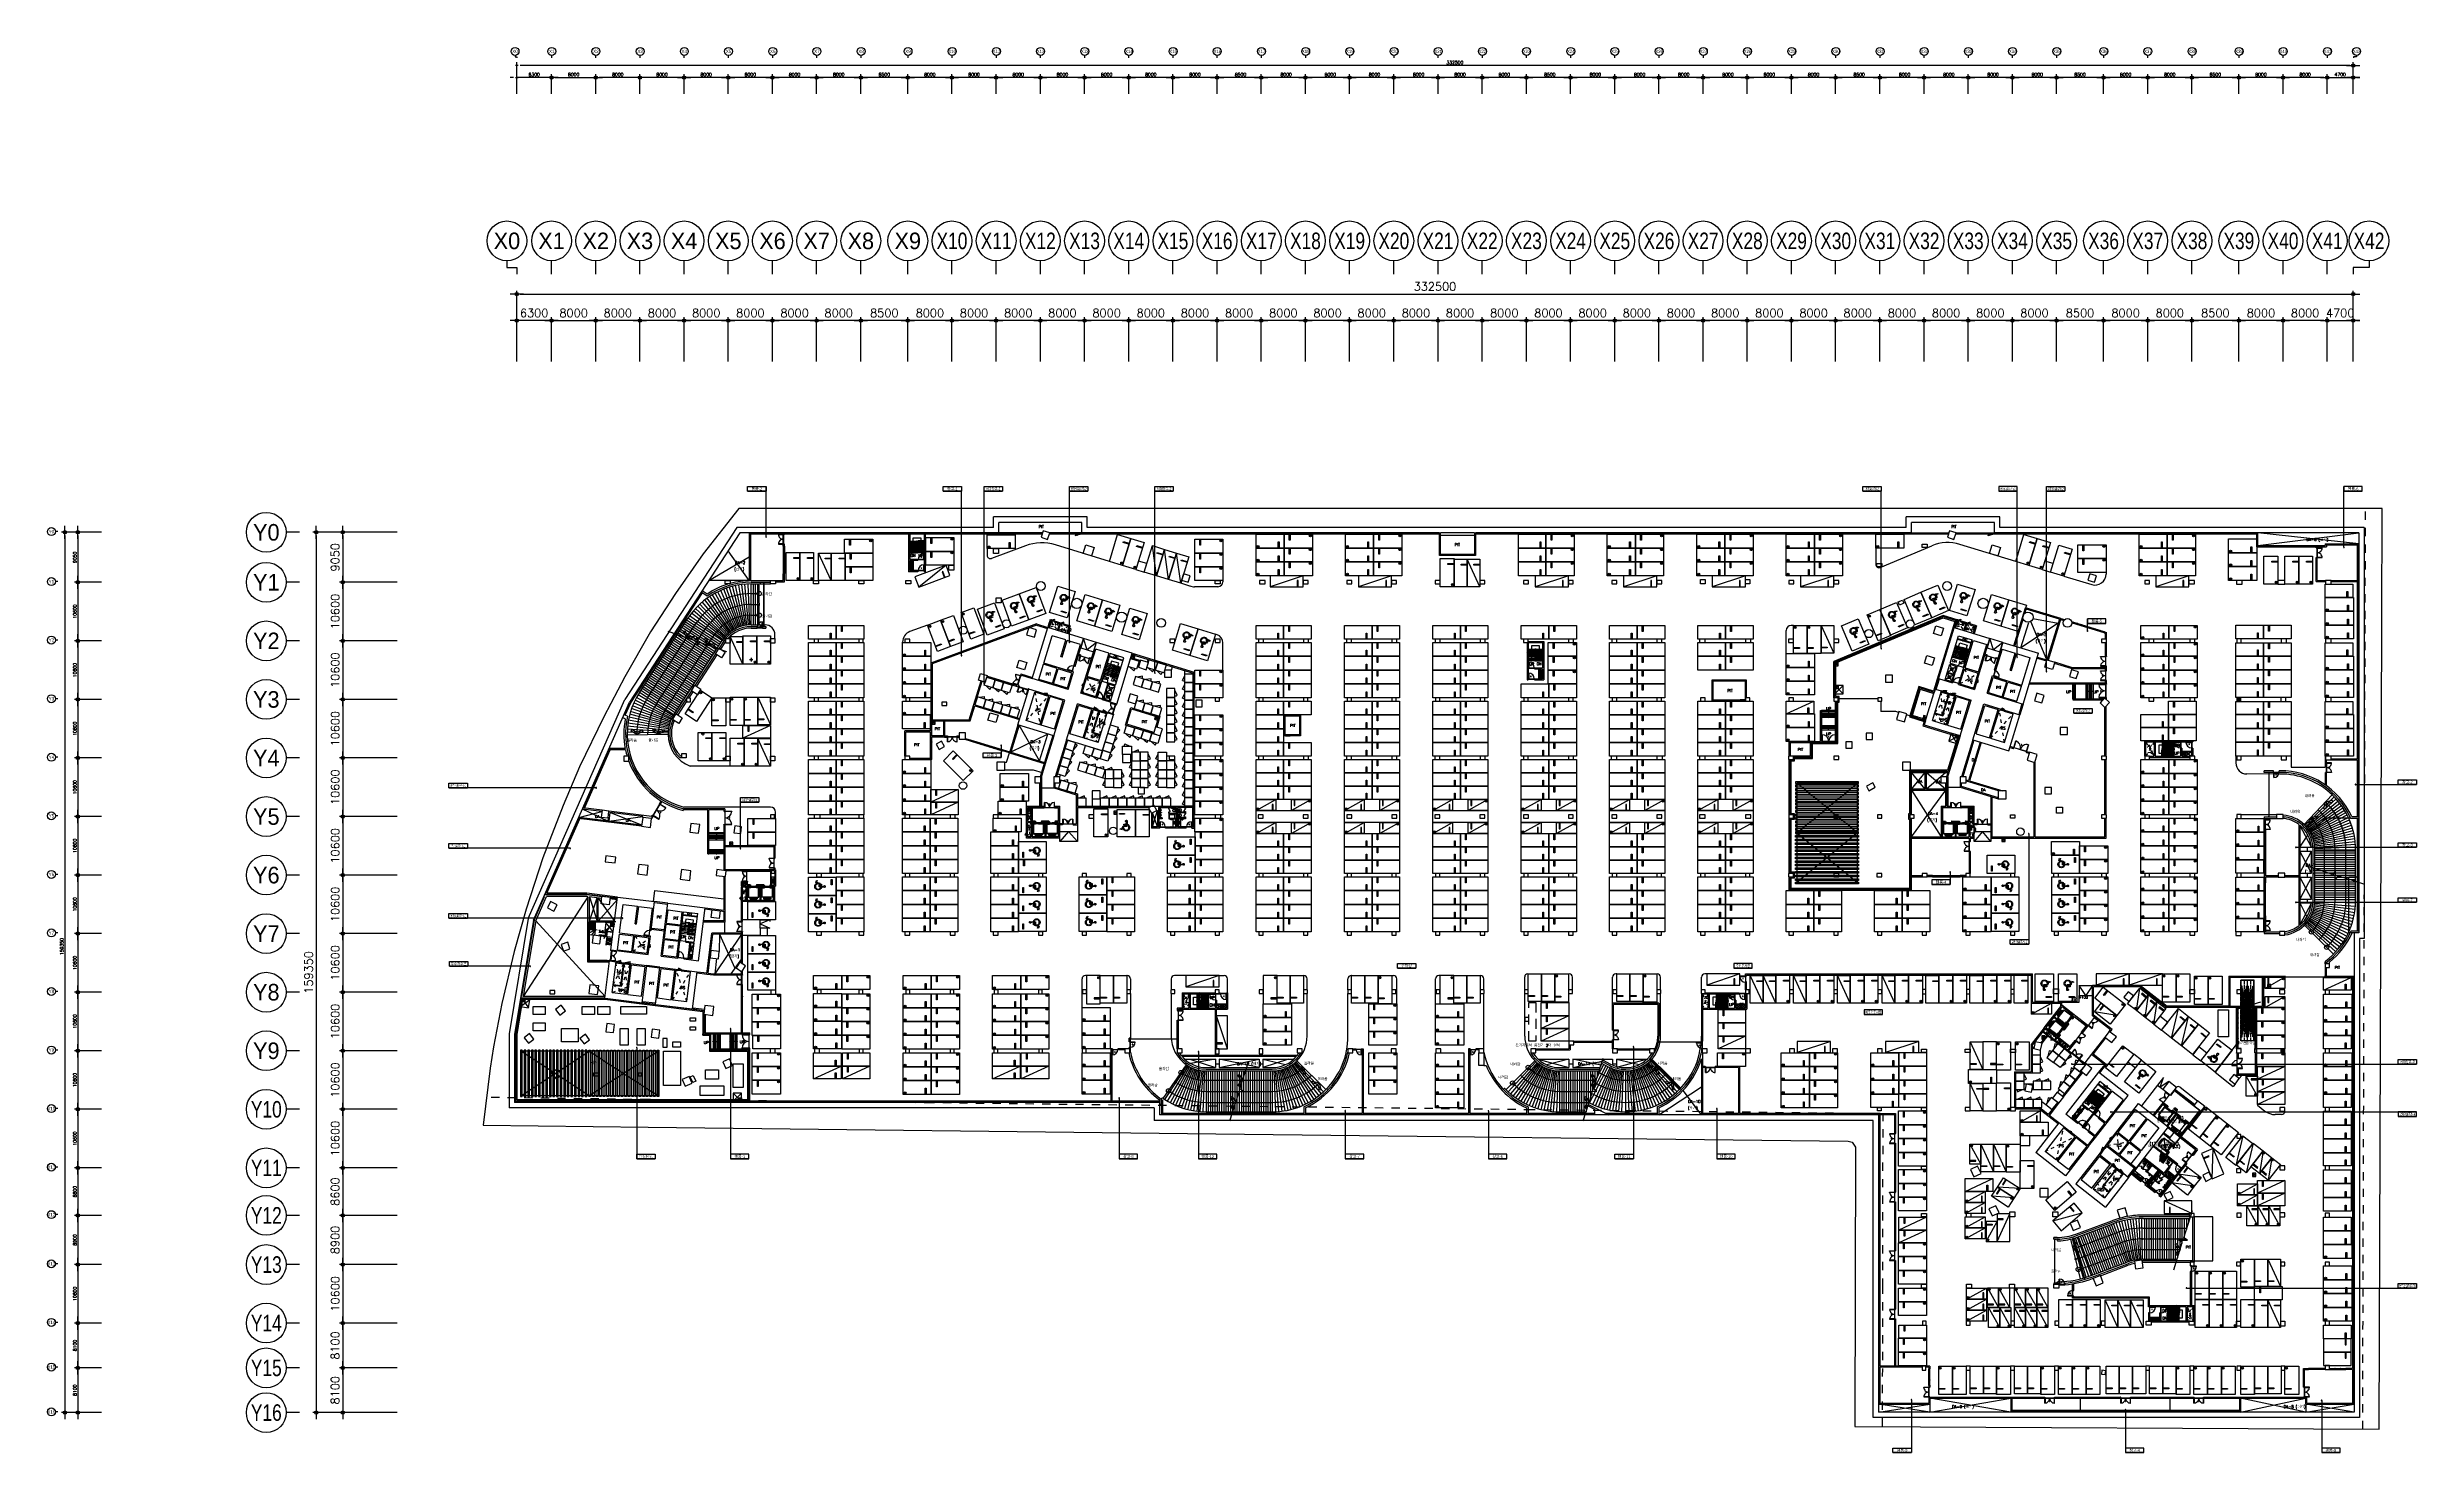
# Model space of a CAD drawing. Header units: millimetres. Extents: x -7614 to 421357, y 87385 to 341757.
import ezdxf
from ezdxf.enums import TextEntityAlignment as Align

# ---------------------------------------------------------------- set-up
doc = ezdxf.new("R2010")
doc.units = ezdxf.units.MM
doc.header["$LTSCALE"] = 600
doc.header["$MEASUREMENT"] = 0
for name, pattern in [('HD', [2.5, 1.5, -1]), ('HID', [5, 3, -2]), ('HIDDEN', [2, 1, -1]), ('HIDDEN2', [0.188, 0.125, -0.063])]:
    doc.linetypes.add(name, pattern=pattern)
doc.layers.get('0').update_dxf_attribs({"linetype": 'CONTINUOUS', "lineweight": 0})
doc.layers.get('DEFPOINTS').update_dxf_attribs({"linetype": 'CONTINUOUS'})
for name, color, linetype in [('DIM', 7, 'CONTINUOUS'), ('e-plan', 9, 'CONTINUOUS'), ('e-room-box', 7, 'CONTINUOUS'), ('e-text', 6, 'CONTINUOUS')]:
    doc.layers.add(name, color=color, linetype=linetype)
doc.styles.add('htw', font='Dotum.ttf')
doc.styles.add('kiahn', font='romans.shx', dxfattribs={"bigfont": 'cadhs.shx'})
doc.styles.add('YS1-UNIT$0$kiahn', font='romans.shx', dxfattribs={"bigfont": 'WHGTXT.shx'})
doc.styles.add('돋움', font='Dotum.ttf')
doc.dimstyles.new('YS1-UNIT$0$KIAHN', dxfattribs={"dimscale": 0.5, "dimtxt": 2.5, "dimasz": 1, "dimexe": 1, "dimexo": 1, "dimgap": 1, "dimtad": 1, "dimdec": 0, "dimzin": 1, "dimdsep": 46, "dimtxsty": 'YS1-UNIT$0$kiahn', "dimblk1": 'YS1-UNIT$0$DIMDOT', "dimblk2": 'YS1-UNIT$0$DIMDOT', "dimsah": 1, "dimcen": 0, "dimadec": 0, "dimazin": 0, "dimtfac": 1, "dimtdec": 0, "dimtix": 1, "dimtmove": 2, "dimatfit": 3, "dimldrblk": 'YS1-UNIT$0$DIMDOT', "dimfxl": 1, "dimtolj": 1, "dimtzin": 1, "dimarcsym": 0})

# ---------------------------------------------------------------- blocks, each defined once
blk = doc.blocks.new('YS1-UNIT$0$DIMDOT')
blk.add_line((-2, 0), (2, 0))
for radius in [0.5, 0.25]:
    blk.add_circle((0, 0), radius)
blk = doc.blocks.new('*D4')
at = {"layer": 'DEFPOINTS', "color": 0, "transparency": 16777216}
for p in [(-299440, 34020), (-299440, 26034), (-291440, 26034)]:
    blk.add_point(p, dxfattribs=at)
at = {"layer": 'e-plan', "color": 0, "lineweight": -2, "transparency": 16777216}
for p, q in [((-299440, 26634), (-299440, 34620)), ((-291440, 26634), (-291440, 34620)), ((-292040, 34020), (-298840, 34020))]:
    blk.add_line(p, q, dxfattribs=at)
at = {"layer": 'e-plan', "color": 0, "lineweight": -2, "transparency": 16777216, "xscale": 600, "yscale": 600, "zscale": 600, "rotation": 180}
blk.add_blockref('YS1-UNIT$0$DIMDOT', (-299440, 34020), dxfattribs=at)
at = {"layer": 'e-plan', "color": 0, "lineweight": -2, "transparency": 16777216, "xscale": 600, "yscale": 600, "zscale": 600}
blk.add_blockref('YS1-UNIT$0$DIMDOT', (-291440, 34020), dxfattribs=at)
at = {"layer": 'e-plan', "color": 0, "transparency": 16777216, "insert": (-295440, 35402), "char_height": 1500, "attachment_point": 5, "style": 'kiahn'}
blk.add_mtext('\\A1;8000', dxfattribs=at)
blk = doc.blocks.new('*D5')
at = {"layer": 'DEFPOINTS', "color": 0, "transparency": 16777216}
for p in [(-358775, -13350), (-369241, -23950), (-358775, -23950)]:
    blk.add_point(p, dxfattribs=at)
at = {"layer": 'e-plan', "color": 0, "lineweight": -2, "transparency": 16777216}
for p, q in [((-359375, -13350), (-369841, -13350)), ((-369241, -13950), (-369241, -23350)), ((-359375, -23950), (-369841, -23950))]:
    blk.add_line(p, q, dxfattribs=at)
at = {"layer": 'e-plan', "color": 0, "lineweight": -2, "transparency": 16777216, "xscale": 600, "yscale": 600, "zscale": 600}
for p, rotation in [((-369241, -13350), 90), ((-369241, -23950), 270)]:
    blk.add_blockref('YS1-UNIT$0$DIMDOT', p, dxfattribs=dict(at, rotation=rotation))
at = {"layer": 'e-plan', "color": 0, "transparency": 16777216, "insert": (-370623, -18650), "char_height": 1500, "attachment_point": 5, "rotation": 90, "style": 'kiahn'}
blk.add_mtext('\\A1;10600', dxfattribs=at)
blk = doc.blocks.new('*D6')
at = {"layer": 'DEFPOINTS', "color": 0, "transparency": 16777216}
for p in [(-358775, -23950), (-369241, -34550), (-358775, -34550)]:
    blk.add_point(p, dxfattribs=at)
at = {"layer": 'e-plan', "color": 0, "lineweight": -2, "transparency": 16777216}
for p, q in [((-359375, -23950), (-369841, -23950)), ((-369241, -24550), (-369241, -33950)), ((-359375, -34550), (-369841, -34550))]:
    blk.add_line(p, q, dxfattribs=at)
at = {"layer": 'e-plan', "color": 0, "lineweight": -2, "transparency": 16777216, "xscale": 600, "yscale": 600, "zscale": 600}
for p, rotation in [((-369241, -23950), 90), ((-369241, -34550), 270)]:
    blk.add_blockref('YS1-UNIT$0$DIMDOT', p, dxfattribs=dict(at, rotation=rotation))
at = {"layer": 'e-plan', "color": 0, "transparency": 16777216, "insert": (-370623, -29250), "char_height": 1500, "attachment_point": 5, "rotation": 90, "style": 'kiahn'}
blk.add_mtext('\\A1;10600', dxfattribs=at)
blk = doc.blocks.new('*D7')
at = {"layer": 'DEFPOINTS', "color": 0, "transparency": 16777216}
for p in [(-358775, -34550), (-369241, -45150), (-358775, -45150)]:
    blk.add_point(p, dxfattribs=at)
at = {"layer": 'e-plan', "color": 0, "lineweight": -2, "transparency": 16777216}
for p, q in [((-359375, -34550), (-369841, -34550)), ((-369241, -35150), (-369241, -44550)), ((-359375, -45150), (-369841, -45150))]:
    blk.add_line(p, q, dxfattribs=at)
at = {"layer": 'e-plan', "color": 0, "lineweight": -2, "transparency": 16777216, "xscale": 600, "yscale": 600, "zscale": 600}
for p, rotation in [((-369241, -34550), 90), ((-369241, -45150), 270)]:
    blk.add_blockref('YS1-UNIT$0$DIMDOT', p, dxfattribs=dict(at, rotation=rotation))
at = {"layer": 'e-plan', "color": 0, "transparency": 16777216, "insert": (-370623, -39850), "char_height": 1500, "attachment_point": 5, "rotation": 90, "style": 'kiahn'}
blk.add_mtext('\\A1;10600', dxfattribs=at)
blk = doc.blocks.new('*D8')
at = {"layer": 'DEFPOINTS', "color": 0, "transparency": 16777216}
for p in [(-358775, -45150), (-369241, -55750), (-358775, -55750)]:
    blk.add_point(p, dxfattribs=at)
at = {"layer": 'e-plan', "color": 0, "lineweight": -2, "transparency": 16777216}
for p, q in [((-359375, -45150), (-369841, -45150)), ((-369241, -45750), (-369241, -55150)), ((-359375, -55750), (-369841, -55750))]:
    blk.add_line(p, q, dxfattribs=at)
at = {"layer": 'e-plan', "color": 0, "lineweight": -2, "transparency": 16777216, "xscale": 600, "yscale": 600, "zscale": 600}
for p, rotation in [((-369241, -45150), 90), ((-369241, -55750), 270)]:
    blk.add_blockref('YS1-UNIT$0$DIMDOT', p, dxfattribs=dict(at, rotation=rotation))
at = {"layer": 'e-plan', "color": 0, "transparency": 16777216, "insert": (-370623, -50450), "char_height": 1500, "attachment_point": 5, "rotation": 90, "style": 'kiahn'}
blk.add_mtext('\\A1;10600', dxfattribs=at)
blk = doc.blocks.new('*D9')
at = {"layer": 'DEFPOINTS', "color": 0, "transparency": 16777216}
for p in [(-358775, -55750), (-369241, -66350), (-358775, -66350)]:
    blk.add_point(p, dxfattribs=at)
at = {"layer": 'e-plan', "color": 0, "lineweight": -2, "transparency": 16777216}
for p, q in [((-359375, -55750), (-369841, -55750)), ((-369241, -56350), (-369241, -65750)), ((-359375, -66350), (-369841, -66350))]:
    blk.add_line(p, q, dxfattribs=at)
at = {"layer": 'e-plan', "color": 0, "lineweight": -2, "transparency": 16777216, "xscale": 600, "yscale": 600, "zscale": 600}
for p, rotation in [((-369241, -55750), 90), ((-369241, -66350), 270)]:
    blk.add_blockref('YS1-UNIT$0$DIMDOT', p, dxfattribs=dict(at, rotation=rotation))
at = {"layer": 'e-plan', "color": 0, "transparency": 16777216, "insert": (-370623, -61050), "char_height": 1500, "attachment_point": 5, "rotation": 90, "style": 'kiahn'}
blk.add_mtext('\\A1;10600', dxfattribs=at)
blk = doc.blocks.new('*D10')
at = {"layer": 'DEFPOINTS', "color": 0, "transparency": 16777216}
for p in [(-358775, -66350), (-369241, -76950), (-358775, -76950)]:
    blk.add_point(p, dxfattribs=at)
at = {"layer": 'e-plan', "color": 0, "lineweight": -2, "transparency": 16777216}
for p, q in [((-359375, -66350), (-369841, -66350)), ((-369241, -66950), (-369241, -76350)), ((-359375, -76950), (-369841, -76950))]:
    blk.add_line(p, q, dxfattribs=at)
at = {"layer": 'e-plan', "color": 0, "lineweight": -2, "transparency": 16777216, "xscale": 600, "yscale": 600, "zscale": 600}
for p, rotation in [((-369241, -66350), 90), ((-369241, -76950), 270)]:
    blk.add_blockref('YS1-UNIT$0$DIMDOT', p, dxfattribs=dict(at, rotation=rotation))
at = {"layer": 'e-plan', "color": 0, "transparency": 16777216, "insert": (-370623, -71650), "char_height": 1500, "attachment_point": 5, "rotation": 90, "style": 'kiahn'}
blk.add_mtext('\\A1;10600', dxfattribs=at)
blk = doc.blocks.new('*D11')
at = {"layer": 'DEFPOINTS', "color": 0, "transparency": 16777216}
for p in [(-358775, -76950), (-369241, -87550), (-358775, -87550)]:
    blk.add_point(p, dxfattribs=at)
at = {"layer": 'e-plan', "color": 0, "lineweight": -2, "transparency": 16777216}
for p, q in [((-359375, -76950), (-369841, -76950)), ((-369241, -77550), (-369241, -86950)), ((-359375, -87550), (-369841, -87550))]:
    blk.add_line(p, q, dxfattribs=at)
at = {"layer": 'e-plan', "color": 0, "lineweight": -2, "transparency": 16777216, "xscale": 600, "yscale": 600, "zscale": 600}
for p, rotation in [((-369241, -76950), 90), ((-369241, -87550), 270)]:
    blk.add_blockref('YS1-UNIT$0$DIMDOT', p, dxfattribs=dict(at, rotation=rotation))
at = {"layer": 'e-plan', "color": 0, "transparency": 16777216, "insert": (-370623, -82250), "char_height": 1500, "attachment_point": 5, "rotation": 90, "style": 'kiahn'}
blk.add_mtext('\\A1;10600', dxfattribs=at)
blk = doc.blocks.new('*D12')
at = {"layer": 'DEFPOINTS', "color": 0, "transparency": 16777216}
for p in [(-358775, -87550), (-369241, -98150), (-358775, -98150)]:
    blk.add_point(p, dxfattribs=at)
at = {"layer": 'e-plan', "color": 0, "lineweight": -2, "transparency": 16777216}
for p, q in [((-359375, -87550), (-369841, -87550)), ((-369241, -88150), (-369241, -97550)), ((-359375, -98150), (-369841, -98150))]:
    blk.add_line(p, q, dxfattribs=at)
at = {"layer": 'e-plan', "color": 0, "lineweight": -2, "transparency": 16777216, "xscale": 600, "yscale": 600, "zscale": 600}
for p, rotation in [((-369241, -87550), 90), ((-369241, -98150), 270)]:
    blk.add_blockref('YS1-UNIT$0$DIMDOT', p, dxfattribs=dict(at, rotation=rotation))
at = {"layer": 'e-plan', "color": 0, "transparency": 16777216, "insert": (-370623, -92850), "char_height": 1500, "attachment_point": 5, "rotation": 90, "style": 'kiahn'}
blk.add_mtext('\\A1;10600', dxfattribs=at)
blk = doc.blocks.new('*D13')
at = {"layer": 'DEFPOINTS', "color": 0, "transparency": 16777216}
for p in [(-358775, -98150), (-369241, -108750), (-358775, -108750)]:
    blk.add_point(p, dxfattribs=at)
at = {"layer": 'e-plan', "color": 0, "lineweight": -2, "transparency": 16777216}
for p, q in [((-359375, -98150), (-369841, -98150)), ((-369241, -98750), (-369241, -108150)), ((-359375, -108750), (-369841, -108750))]:
    blk.add_line(p, q, dxfattribs=at)
at = {"layer": 'e-plan', "color": 0, "lineweight": -2, "transparency": 16777216, "xscale": 600, "yscale": 600, "zscale": 600}
for p, rotation in [((-369241, -98150), 90), ((-369241, -108750), 270)]:
    blk.add_blockref('YS1-UNIT$0$DIMDOT', p, dxfattribs=dict(at, rotation=rotation))
at = {"layer": 'e-plan', "color": 0, "transparency": 16777216, "insert": (-370623, -103450), "char_height": 1500, "attachment_point": 5, "rotation": 90, "style": 'kiahn'}
blk.add_mtext('\\A1;10600', dxfattribs=at)
blk = doc.blocks.new('*D14')
at = {"layer": 'DEFPOINTS', "color": 0, "transparency": 16777216}
for p in [(-358775, -108750), (-369241, -119350), (-358775, -119350)]:
    blk.add_point(p, dxfattribs=at)
at = {"layer": 'e-plan', "color": 0, "lineweight": -2, "transparency": 16777216}
for p, q in [((-359375, -108750), (-369841, -108750)), ((-369241, -109350), (-369241, -118750)), ((-359375, -119350), (-369841, -119350))]:
    blk.add_line(p, q, dxfattribs=at)
at = {"layer": 'e-plan', "color": 0, "lineweight": -2, "transparency": 16777216, "xscale": 600, "yscale": 600, "zscale": 600}
for p, rotation in [((-369241, -108750), 90), ((-369241, -119350), 270)]:
    blk.add_blockref('YS1-UNIT$0$DIMDOT', p, dxfattribs=dict(at, rotation=rotation))
at = {"layer": 'e-plan', "color": 0, "transparency": 16777216, "insert": (-370623, -114050), "char_height": 1500, "attachment_point": 5, "rotation": 90, "style": 'kiahn'}
blk.add_mtext('\\A1;10600', dxfattribs=at)
blk = doc.blocks.new('*D15')
at = {"layer": 'DEFPOINTS', "color": 0, "transparency": 16777216}
for p in [(-358775, -119350), (-369241, -127950), (-358775, -127950)]:
    blk.add_point(p, dxfattribs=at)
at = {"layer": 'e-plan', "color": 0, "lineweight": -2, "transparency": 16777216}
for p, q in [((-359375, -119350), (-369841, -119350)), ((-369241, -119950), (-369241, -127350)), ((-359375, -127950), (-369841, -127950))]:
    blk.add_line(p, q, dxfattribs=at)
at = {"layer": 'e-plan', "color": 0, "lineweight": -2, "transparency": 16777216, "xscale": 600, "yscale": 600, "zscale": 600}
for p, rotation in [((-369241, -119350), 90), ((-369241, -127950), 270)]:
    blk.add_blockref('YS1-UNIT$0$DIMDOT', p, dxfattribs=dict(at, rotation=rotation))
at = {"layer": 'e-plan', "color": 0, "transparency": 16777216, "insert": (-370624, -123650), "char_height": 1500, "attachment_point": 5, "rotation": 90, "style": 'kiahn'}
blk.add_mtext('\\A1;8600', dxfattribs=at)
blk = doc.blocks.new('*D16')
at = {"layer": 'DEFPOINTS', "color": 0, "transparency": 16777216}
for p in [(-358775, -127950), (-369241, -136850), (-358775, -136850)]:
    blk.add_point(p, dxfattribs=at)
at = {"layer": 'e-plan', "color": 0, "lineweight": -2, "transparency": 16777216}
for p, q in [((-359375, -127950), (-369841, -127950)), ((-369241, -128550), (-369241, -136250)), ((-359375, -136850), (-369841, -136850))]:
    blk.add_line(p, q, dxfattribs=at)
at = {"layer": 'e-plan', "color": 0, "lineweight": -2, "transparency": 16777216, "xscale": 600, "yscale": 600, "zscale": 600}
for p, rotation in [((-369241, -127950), 90), ((-369241, -136850), 270)]:
    blk.add_blockref('YS1-UNIT$0$DIMDOT', p, dxfattribs=dict(at, rotation=rotation))
at = {"layer": 'e-plan', "color": 0, "transparency": 16777216, "insert": (-370625, -132400), "char_height": 1500, "attachment_point": 5, "rotation": 90, "style": 'kiahn'}
blk.add_mtext('\\A1;8900', dxfattribs=at)
blk = doc.blocks.new('*D17')
at = {"layer": 'DEFPOINTS', "color": 0, "transparency": 16777216}
for p in [(-358774, -147450), (-369241, -155550), (-358769, -155550)]:
    blk.add_point(p, dxfattribs=at)
at = {"layer": 'e-plan', "color": 0, "lineweight": -2, "transparency": 16777216}
for p, q in [((-359374, -147450), (-369841, -147450)), ((-369241, -148050), (-369241, -154950)), ((-359369, -155550), (-369841, -155550))]:
    blk.add_line(p, q, dxfattribs=at)
at = {"layer": 'e-plan', "color": 0, "lineweight": -2, "transparency": 16777216, "xscale": 600, "yscale": 600, "zscale": 600}
for p, rotation in [((-369241, -147450), 90), ((-369241, -155550), 270)]:
    blk.add_blockref('YS1-UNIT$0$DIMDOT', p, dxfattribs=dict(at, rotation=rotation))
at = {"layer": 'e-plan', "color": 0, "transparency": 16777216, "insert": (-370624, -151500), "char_height": 1500, "attachment_point": 5, "rotation": 90, "style": 'kiahn'}
blk.add_mtext('\\A1;8100', dxfattribs=at)
blk = doc.blocks.new('*D18')
at = {"layer": 'DEFPOINTS', "color": 0, "transparency": 16777216}
for p in [(-358775, -4300), (-369241, -13350), (-358775, -13350)]:
    blk.add_point(p, dxfattribs=at)
at = {"layer": 'e-plan', "color": 0, "lineweight": -2, "transparency": 16777216}
for p, q in [((-359375, -4300), (-369841, -4300)), ((-369241, -4900), (-369241, -12750)), ((-359375, -13350), (-369841, -13350))]:
    blk.add_line(p, q, dxfattribs=at)
at = {"layer": 'e-plan', "color": 0, "lineweight": -2, "transparency": 16777216, "xscale": 600, "yscale": 600, "zscale": 600}
for p, rotation in [((-369241, -4300), 90), ((-369241, -13350), 270)]:
    blk.add_blockref('YS1-UNIT$0$DIMDOT', p, dxfattribs=dict(at, rotation=rotation))
at = {"layer": 'e-plan', "color": 0, "transparency": 16777216, "insert": (-370625, -8825), "char_height": 1500, "attachment_point": 5, "rotation": 90, "style": 'kiahn'}
blk.add_mtext('\\A1;9050', dxfattribs=at)
blk = doc.blocks.new('*D19')
at = {"layer": 'DEFPOINTS', "color": 0, "transparency": 16777216}
for p in [(-323440, 34020), (-323440, 26034), (-315440, 26034)]:
    blk.add_point(p, dxfattribs=at)
at = {"layer": 'e-plan', "color": 0, "lineweight": -2, "transparency": 16777216}
for p, q in [((-323440, 26634), (-323440, 34620)), ((-315440, 26634), (-315440, 34620)), ((-316040, 34020), (-322840, 34020))]:
    blk.add_line(p, q, dxfattribs=at)
at = {"layer": 'e-plan', "color": 0, "lineweight": -2, "transparency": 16777216, "xscale": 600, "yscale": 600, "zscale": 600, "rotation": 180}
blk.add_blockref('YS1-UNIT$0$DIMDOT', (-323440, 34020), dxfattribs=at)
at = {"layer": 'e-plan', "color": 0, "lineweight": -2, "transparency": 16777216, "xscale": 600, "yscale": 600, "zscale": 600}
blk.add_blockref('YS1-UNIT$0$DIMDOT', (-315440, 34020), dxfattribs=at)
at = {"layer": 'e-plan', "color": 0, "transparency": 16777216, "insert": (-319440, 35402), "char_height": 1500, "attachment_point": 5, "style": 'kiahn'}
blk.add_mtext('\\A1;8000', dxfattribs=at)
blk = doc.blocks.new('*D20')
at = {"layer": 'DEFPOINTS', "color": 0, "transparency": 16777216}
for p in [(-315440, 34020), (-315440, 26034), (-307440, 26034)]:
    blk.add_point(p, dxfattribs=at)
at = {"layer": 'e-plan', "color": 0, "lineweight": -2, "transparency": 16777216}
for p, q in [((-315440, 26634), (-315440, 34620)), ((-307440, 26634), (-307440, 34620)), ((-308040, 34020), (-314840, 34020))]:
    blk.add_line(p, q, dxfattribs=at)
at = {"layer": 'e-plan', "color": 0, "lineweight": -2, "transparency": 16777216, "xscale": 600, "yscale": 600, "zscale": 600, "rotation": 180}
blk.add_blockref('YS1-UNIT$0$DIMDOT', (-315440, 34020), dxfattribs=at)
at = {"layer": 'e-plan', "color": 0, "lineweight": -2, "transparency": 16777216, "xscale": 600, "yscale": 600, "zscale": 600}
blk.add_blockref('YS1-UNIT$0$DIMDOT', (-307440, 34020), dxfattribs=at)
at = {"layer": 'e-plan', "color": 0, "transparency": 16777216, "insert": (-311440, 35402), "char_height": 1500, "attachment_point": 5, "style": 'kiahn'}
blk.add_mtext('\\A1;8000', dxfattribs=at)
blk = doc.blocks.new('*D21')
at = {"layer": 'DEFPOINTS', "color": 0, "transparency": 16777216}
for p in [(-307440, 34020), (-307440, 26034), (-299440, 26034)]:
    blk.add_point(p, dxfattribs=at)
at = {"layer": 'e-plan', "color": 0, "lineweight": -2, "transparency": 16777216}
for p, q in [((-307440, 26634), (-307440, 34620)), ((-299440, 26634), (-299440, 34620)), ((-300040, 34020), (-306840, 34020))]:
    blk.add_line(p, q, dxfattribs=at)
at = {"layer": 'e-plan', "color": 0, "lineweight": -2, "transparency": 16777216, "xscale": 600, "yscale": 600, "zscale": 600, "rotation": 180}
blk.add_blockref('YS1-UNIT$0$DIMDOT', (-307440, 34020), dxfattribs=at)
at = {"layer": 'e-plan', "color": 0, "lineweight": -2, "transparency": 16777216, "xscale": 600, "yscale": 600, "zscale": 600}
blk.add_blockref('YS1-UNIT$0$DIMDOT', (-299440, 34020), dxfattribs=at)
at = {"layer": 'e-plan', "color": 0, "transparency": 16777216, "insert": (-303440, 35402), "char_height": 1500, "attachment_point": 5, "style": 'kiahn'}
blk.add_mtext('\\A1;8000', dxfattribs=at)
blk = doc.blocks.new('*D22')
at = {"layer": 'DEFPOINTS', "color": 0, "transparency": 16777216}
for p in [(-291440, 34020), (-291440, 26034), (-283440, 26034)]:
    blk.add_point(p, dxfattribs=at)
at = {"layer": 'e-plan', "color": 0, "lineweight": -2, "transparency": 16777216}
for p, q in [((-291440, 26634), (-291440, 34620)), ((-283440, 26634), (-283440, 34620)), ((-284040, 34020), (-290840, 34020))]:
    blk.add_line(p, q, dxfattribs=at)
at = {"layer": 'e-plan', "color": 0, "lineweight": -2, "transparency": 16777216, "xscale": 600, "yscale": 600, "zscale": 600, "rotation": 180}
blk.add_blockref('YS1-UNIT$0$DIMDOT', (-291440, 34020), dxfattribs=at)
at = {"layer": 'e-plan', "color": 0, "lineweight": -2, "transparency": 16777216, "xscale": 600, "yscale": 600, "zscale": 600}
blk.add_blockref('YS1-UNIT$0$DIMDOT', (-283440, 34020), dxfattribs=at)
at = {"layer": 'e-plan', "color": 0, "transparency": 16777216, "insert": (-287440, 35402), "char_height": 1500, "attachment_point": 5, "style": 'kiahn'}
blk.add_mtext('\\A1;8000', dxfattribs=at)
blk = doc.blocks.new('*D23')
at = {"layer": 'DEFPOINTS', "color": 0, "transparency": 16777216}
for p in [(-283440, 34020), (-283440, 26034), (-275440, 26034)]:
    blk.add_point(p, dxfattribs=at)
at = {"layer": 'e-plan', "color": 0, "lineweight": -2, "transparency": 16777216}
for p, q in [((-283440, 26634), (-283440, 34620)), ((-275440, 26634), (-275440, 34620)), ((-276040, 34020), (-282840, 34020))]:
    blk.add_line(p, q, dxfattribs=at)
at = {"layer": 'e-plan', "color": 0, "lineweight": -2, "transparency": 16777216, "xscale": 600, "yscale": 600, "zscale": 600, "rotation": 180}
blk.add_blockref('YS1-UNIT$0$DIMDOT', (-283440, 34020), dxfattribs=at)
at = {"layer": 'e-plan', "color": 0, "lineweight": -2, "transparency": 16777216, "xscale": 600, "yscale": 600, "zscale": 600}
blk.add_blockref('YS1-UNIT$0$DIMDOT', (-275440, 34020), dxfattribs=at)
at = {"layer": 'e-plan', "color": 0, "transparency": 16777216, "insert": (-279440, 35402), "char_height": 1500, "attachment_point": 5, "style": 'kiahn'}
blk.add_mtext('\\A1;8000', dxfattribs=at)
blk = doc.blocks.new('*D24')
at = {"layer": 'DEFPOINTS', "color": 0, "transparency": 16777216}
for p in [(-275440, 34020), (-275440, 26034), (-266940, 26034)]:
    blk.add_point(p, dxfattribs=at)
at = {"layer": 'e-plan', "color": 0, "lineweight": -2, "transparency": 16777216}
for p, q in [((-275440, 26634), (-275440, 34620)), ((-266940, 26634), (-266940, 34620)), ((-267540, 34020), (-274840, 34020))]:
    blk.add_line(p, q, dxfattribs=at)
at = {"layer": 'e-plan', "color": 0, "lineweight": -2, "transparency": 16777216, "xscale": 600, "yscale": 600, "zscale": 600, "rotation": 180}
blk.add_blockref('YS1-UNIT$0$DIMDOT', (-275440, 34020), dxfattribs=at)
at = {"layer": 'e-plan', "color": 0, "lineweight": -2, "transparency": 16777216, "xscale": 600, "yscale": 600, "zscale": 600}
blk.add_blockref('YS1-UNIT$0$DIMDOT', (-266940, 34020), dxfattribs=at)
at = {"layer": 'e-plan', "color": 0, "transparency": 16777216, "insert": (-271190, 35402), "char_height": 1500, "attachment_point": 5, "style": 'kiahn'}
blk.add_mtext('\\A1;8500', dxfattribs=at)
blk = doc.blocks.new('*D25')
at = {"layer": 'DEFPOINTS', "color": 0, "transparency": 16777216}
for p in [(-266940, 34020), (-266940, 26034), (-258940, 26034)]:
    blk.add_point(p, dxfattribs=at)
at = {"layer": 'e-plan', "color": 0, "lineweight": -2, "transparency": 16777216}
for p, q in [((-266940, 26634), (-266940, 34620)), ((-258940, 26634), (-258940, 34620)), ((-259540, 34020), (-266340, 34020))]:
    blk.add_line(p, q, dxfattribs=at)
at = {"layer": 'e-plan', "color": 0, "lineweight": -2, "transparency": 16777216, "xscale": 600, "yscale": 600, "zscale": 600, "rotation": 180}
blk.add_blockref('YS1-UNIT$0$DIMDOT', (-266940, 34020), dxfattribs=at)
at = {"layer": 'e-plan', "color": 0, "lineweight": -2, "transparency": 16777216, "xscale": 600, "yscale": 600, "zscale": 600}
blk.add_blockref('YS1-UNIT$0$DIMDOT', (-258940, 34020), dxfattribs=at)
at = {"layer": 'e-plan', "color": 0, "transparency": 16777216, "insert": (-262940, 35402), "char_height": 1500, "attachment_point": 5, "style": 'kiahn'}
blk.add_mtext('\\A1;8000', dxfattribs=at)
blk = doc.blocks.new('*D26')
at = {"layer": 'DEFPOINTS', "color": 0, "transparency": 16777216}
for p in [(-250940, 34020), (-250940, 26034), (-242940, 26034)]:
    blk.add_point(p, dxfattribs=at)
at = {"layer": 'e-plan', "color": 0, "lineweight": -2, "transparency": 16777216}
for p, q in [((-250940, 26634), (-250940, 34620)), ((-242940, 26634), (-242940, 34620)), ((-243540, 34020), (-250340, 34020))]:
    blk.add_line(p, q, dxfattribs=at)
at = {"layer": 'e-plan', "color": 0, "lineweight": -2, "transparency": 16777216, "xscale": 600, "yscale": 600, "zscale": 600, "rotation": 180}
blk.add_blockref('YS1-UNIT$0$DIMDOT', (-250940, 34020), dxfattribs=at)
at = {"layer": 'e-plan', "color": 0, "lineweight": -2, "transparency": 16777216, "xscale": 600, "yscale": 600, "zscale": 600}
blk.add_blockref('YS1-UNIT$0$DIMDOT', (-242940, 34020), dxfattribs=at)
at = {"layer": 'e-plan', "color": 0, "transparency": 16777216, "insert": (-246940, 35402), "char_height": 1500, "attachment_point": 5, "style": 'kiahn'}
blk.add_mtext('\\A1;8000', dxfattribs=at)
blk = doc.blocks.new('*D27')
at = {"layer": 'DEFPOINTS', "color": 0, "transparency": 16777216}
for p in [(-258940, 34020), (-258940, 26034), (-250940, 26034)]:
    blk.add_point(p, dxfattribs=at)
at = {"layer": 'e-plan', "color": 0, "lineweight": -2, "transparency": 16777216}
for p, q in [((-258940, 26634), (-258940, 34620)), ((-250940, 26634), (-250940, 34620)), ((-251540, 34020), (-258340, 34020))]:
    blk.add_line(p, q, dxfattribs=at)
at = {"layer": 'e-plan', "color": 0, "lineweight": -2, "transparency": 16777216, "xscale": 600, "yscale": 600, "zscale": 600, "rotation": 180}
blk.add_blockref('YS1-UNIT$0$DIMDOT', (-258940, 34020), dxfattribs=at)
at = {"layer": 'e-plan', "color": 0, "lineweight": -2, "transparency": 16777216, "xscale": 600, "yscale": 600, "zscale": 600}
blk.add_blockref('YS1-UNIT$0$DIMDOT', (-250940, 34020), dxfattribs=at)
at = {"layer": 'e-plan', "color": 0, "transparency": 16777216, "insert": (-254940, 35402), "char_height": 1500, "attachment_point": 5, "style": 'kiahn'}
blk.add_mtext('\\A1;8000', dxfattribs=at)
blk = doc.blocks.new('*D28')
at = {"layer": 'DEFPOINTS', "color": 0, "transparency": 16777216}
for p in [(-242940, 34020), (-242940, 26034), (-234940, 26034)]:
    blk.add_point(p, dxfattribs=at)
at = {"layer": 'e-plan', "color": 0, "lineweight": -2, "transparency": 16777216}
for p, q in [((-242940, 26634), (-242940, 34620)), ((-234940, 26634), (-234940, 34620)), ((-235540, 34020), (-242340, 34020))]:
    blk.add_line(p, q, dxfattribs=at)
at = {"layer": 'e-plan', "color": 0, "lineweight": -2, "transparency": 16777216, "xscale": 600, "yscale": 600, "zscale": 600, "rotation": 180}
blk.add_blockref('YS1-UNIT$0$DIMDOT', (-242940, 34020), dxfattribs=at)
at = {"layer": 'e-plan', "color": 0, "lineweight": -2, "transparency": 16777216, "xscale": 600, "yscale": 600, "zscale": 600}
blk.add_blockref('YS1-UNIT$0$DIMDOT', (-234940, 34020), dxfattribs=at)
at = {"layer": 'e-plan', "color": 0, "transparency": 16777216, "insert": (-238940, 35402), "char_height": 1500, "attachment_point": 5, "style": 'kiahn'}
blk.add_mtext('\\A1;8000', dxfattribs=at)
blk = doc.blocks.new('*D29')
at = {"layer": 'DEFPOINTS', "color": 0, "transparency": 16777216}
for p in [(-234940, 34020), (-234940, 26034), (-226940, 26034)]:
    blk.add_point(p, dxfattribs=at)
at = {"layer": 'e-plan', "color": 0, "lineweight": -2, "transparency": 16777216}
for p, q in [((-234940, 26634), (-234940, 34620)), ((-226940, 26634), (-226940, 34620)), ((-227540, 34020), (-234340, 34020))]:
    blk.add_line(p, q, dxfattribs=at)
at = {"layer": 'e-plan', "color": 0, "lineweight": -2, "transparency": 16777216, "xscale": 600, "yscale": 600, "zscale": 600, "rotation": 180}
blk.add_blockref('YS1-UNIT$0$DIMDOT', (-234940, 34020), dxfattribs=at)
at = {"layer": 'e-plan', "color": 0, "lineweight": -2, "transparency": 16777216, "xscale": 600, "yscale": 600, "zscale": 600}
blk.add_blockref('YS1-UNIT$0$DIMDOT', (-226940, 34020), dxfattribs=at)
at = {"layer": 'e-plan', "color": 0, "transparency": 16777216, "insert": (-230940, 35402), "char_height": 1500, "attachment_point": 5, "style": 'kiahn'}
blk.add_mtext('\\A1;8000', dxfattribs=at)
blk = doc.blocks.new('*D30')
at = {"layer": 'DEFPOINTS', "color": 0, "transparency": 16777216}
for p in [(-210940, 34020), (-210940, 26034), (-202940, 26034)]:
    blk.add_point(p, dxfattribs=at)
at = {"layer": 'e-plan', "color": 0, "lineweight": -2, "transparency": 16777216}
for p, q in [((-210940, 26634), (-210940, 34620)), ((-202940, 26634), (-202940, 34620)), ((-203540, 34020), (-210340, 34020))]:
    blk.add_line(p, q, dxfattribs=at)
at = {"layer": 'e-plan', "color": 0, "lineweight": -2, "transparency": 16777216, "xscale": 600, "yscale": 600, "zscale": 600, "rotation": 180}
blk.add_blockref('YS1-UNIT$0$DIMDOT', (-210940, 34020), dxfattribs=at)
at = {"layer": 'e-plan', "color": 0, "lineweight": -2, "transparency": 16777216, "xscale": 600, "yscale": 600, "zscale": 600}
blk.add_blockref('YS1-UNIT$0$DIMDOT', (-202940, 34020), dxfattribs=at)
at = {"layer": 'e-plan', "color": 0, "transparency": 16777216, "insert": (-206940, 35402), "char_height": 1500, "attachment_point": 5, "style": 'kiahn'}
blk.add_mtext('\\A1;8000', dxfattribs=at)
blk = doc.blocks.new('*D31')
at = {"layer": 'DEFPOINTS', "color": 0, "transparency": 16777216}
for p in [(-226940, 34020), (-226940, 26034), (-218940, 26034)]:
    blk.add_point(p, dxfattribs=at)
at = {"layer": 'e-plan', "color": 0, "lineweight": -2, "transparency": 16777216}
for p, q in [((-226940, 26634), (-226940, 34620)), ((-218940, 26634), (-218940, 34620)), ((-219540, 34020), (-226340, 34020))]:
    blk.add_line(p, q, dxfattribs=at)
at = {"layer": 'e-plan', "color": 0, "lineweight": -2, "transparency": 16777216, "xscale": 600, "yscale": 600, "zscale": 600, "rotation": 180}
blk.add_blockref('YS1-UNIT$0$DIMDOT', (-226940, 34020), dxfattribs=at)
at = {"layer": 'e-plan', "color": 0, "lineweight": -2, "transparency": 16777216, "xscale": 600, "yscale": 600, "zscale": 600}
blk.add_blockref('YS1-UNIT$0$DIMDOT', (-218940, 34020), dxfattribs=at)
at = {"layer": 'e-plan', "color": 0, "transparency": 16777216, "insert": (-222940, 35402), "char_height": 1500, "attachment_point": 5, "style": 'kiahn'}
blk.add_mtext('\\A1;8000', dxfattribs=at)
blk = doc.blocks.new('*D32')
at = {"layer": 'DEFPOINTS', "color": 0, "transparency": 16777216}
for p in [(-218940, 34020), (-218940, 26034), (-210940, 26034)]:
    blk.add_point(p, dxfattribs=at)
at = {"layer": 'e-plan', "color": 0, "lineweight": -2, "transparency": 16777216}
for p, q in [((-218940, 26634), (-218940, 34620)), ((-210940, 26634), (-210940, 34620)), ((-211540, 34020), (-218340, 34020))]:
    blk.add_line(p, q, dxfattribs=at)
at = {"layer": 'e-plan', "color": 0, "lineweight": -2, "transparency": 16777216, "xscale": 600, "yscale": 600, "zscale": 600, "rotation": 180}
blk.add_blockref('YS1-UNIT$0$DIMDOT', (-218940, 34020), dxfattribs=at)
at = {"layer": 'e-plan', "color": 0, "lineweight": -2, "transparency": 16777216, "xscale": 600, "yscale": 600, "zscale": 600}
blk.add_blockref('YS1-UNIT$0$DIMDOT', (-210940, 34020), dxfattribs=at)
at = {"layer": 'e-plan', "color": 0, "transparency": 16777216, "insert": (-214940, 35402), "char_height": 1500, "attachment_point": 5, "style": 'kiahn'}
blk.add_mtext('\\A1;8000', dxfattribs=at)
blk = doc.blocks.new('*D33')
at = {"layer": 'DEFPOINTS', "color": 0, "transparency": 16777216}
for p in [(-194940, 34020), (-194940, 26034), (-186940, 26034)]:
    blk.add_point(p, dxfattribs=at)
at = {"layer": 'e-plan', "color": 0, "lineweight": -2, "transparency": 16777216}
for p, q in [((-194940, 26634), (-194940, 34620)), ((-186940, 26634), (-186940, 34620)), ((-187540, 34020), (-194340, 34020))]:
    blk.add_line(p, q, dxfattribs=at)
at = {"layer": 'e-plan', "color": 0, "lineweight": -2, "transparency": 16777216, "xscale": 600, "yscale": 600, "zscale": 600, "rotation": 180}
blk.add_blockref('YS1-UNIT$0$DIMDOT', (-194940, 34020), dxfattribs=at)
at = {"layer": 'e-plan', "color": 0, "lineweight": -2, "transparency": 16777216, "xscale": 600, "yscale": 600, "zscale": 600}
blk.add_blockref('YS1-UNIT$0$DIMDOT', (-186940, 34020), dxfattribs=at)
at = {"layer": 'e-plan', "color": 0, "transparency": 16777216, "insert": (-190940, 35402), "char_height": 1500, "attachment_point": 5, "style": 'kiahn'}
blk.add_mtext('\\A1;8000', dxfattribs=at)
blk = doc.blocks.new('*D34')
at = {"layer": 'DEFPOINTS', "color": 0, "transparency": 16777216}
for p in [(-202940, 34020), (-202940, 26034), (-194940, 26034)]:
    blk.add_point(p, dxfattribs=at)
at = {"layer": 'e-plan', "color": 0, "lineweight": -2, "transparency": 16777216}
for p, q in [((-202940, 26634), (-202940, 34620)), ((-194940, 26634), (-194940, 34620)), ((-195540, 34020), (-202340, 34020))]:
    blk.add_line(p, q, dxfattribs=at)
at = {"layer": 'e-plan', "color": 0, "lineweight": -2, "transparency": 16777216, "xscale": 600, "yscale": 600, "zscale": 600, "rotation": 180}
blk.add_blockref('YS1-UNIT$0$DIMDOT', (-202940, 34020), dxfattribs=at)
at = {"layer": 'e-plan', "color": 0, "lineweight": -2, "transparency": 16777216, "xscale": 600, "yscale": 600, "zscale": 600}
blk.add_blockref('YS1-UNIT$0$DIMDOT', (-194940, 34020), dxfattribs=at)
at = {"layer": 'e-plan', "color": 0, "transparency": 16777216, "insert": (-198940, 35402), "char_height": 1500, "attachment_point": 5, "style": 'kiahn'}
blk.add_mtext('\\A1;8000', dxfattribs=at)
blk = doc.blocks.new('*D35')
at = {"layer": 'DEFPOINTS', "color": 0, "transparency": 16777216}
for p in [(-186940, 34020), (-186940, 26034), (-178940, 26034)]:
    blk.add_point(p, dxfattribs=at)
at = {"layer": 'e-plan', "color": 0, "lineweight": -2, "transparency": 16777216}
for p, q in [((-186940, 26634), (-186940, 34620)), ((-178940, 26634), (-178940, 34620)), ((-179540, 34020), (-186340, 34020))]:
    blk.add_line(p, q, dxfattribs=at)
at = {"layer": 'e-plan', "color": 0, "lineweight": -2, "transparency": 16777216, "xscale": 600, "yscale": 600, "zscale": 600, "rotation": 180}
blk.add_blockref('YS1-UNIT$0$DIMDOT', (-186940, 34020), dxfattribs=at)
at = {"layer": 'e-plan', "color": 0, "lineweight": -2, "transparency": 16777216, "xscale": 600, "yscale": 600, "zscale": 600}
blk.add_blockref('YS1-UNIT$0$DIMDOT', (-178940, 34020), dxfattribs=at)
at = {"layer": 'e-plan', "color": 0, "transparency": 16777216, "insert": (-182940, 35402), "char_height": 1500, "attachment_point": 5, "style": 'kiahn'}
blk.add_mtext('\\A1;8000', dxfattribs=at)
blk = doc.blocks.new('*D36')
at = {"layer": 'DEFPOINTS', "color": 0, "transparency": 16777216}
for p in [(-178940, 34020), (-178940, 26034), (-170940, 26034)]:
    blk.add_point(p, dxfattribs=at)
at = {"layer": 'e-plan', "color": 0, "lineweight": -2, "transparency": 16777216}
for p, q in [((-178940, 26634), (-178940, 34620)), ((-170940, 26634), (-170940, 34620)), ((-171540, 34020), (-178340, 34020))]:
    blk.add_line(p, q, dxfattribs=at)
at = {"layer": 'e-plan', "color": 0, "lineweight": -2, "transparency": 16777216, "xscale": 600, "yscale": 600, "zscale": 600, "rotation": 180}
blk.add_blockref('YS1-UNIT$0$DIMDOT', (-178940, 34020), dxfattribs=at)
at = {"layer": 'e-plan', "color": 0, "lineweight": -2, "transparency": 16777216, "xscale": 600, "yscale": 600, "zscale": 600}
blk.add_blockref('YS1-UNIT$0$DIMDOT', (-170940, 34020), dxfattribs=at)
at = {"layer": 'e-plan', "color": 0, "transparency": 16777216, "insert": (-174940, 35402), "char_height": 1500, "attachment_point": 5, "style": 'kiahn'}
blk.add_mtext('\\A1;8000', dxfattribs=at)
blk = doc.blocks.new('*D37')
at = {"layer": 'DEFPOINTS', "color": 0, "transparency": 16777216}
for p in [(-154940, 34020), (-154940, 26034), (-146940, 26034)]:
    blk.add_point(p, dxfattribs=at)
at = {"layer": 'e-plan', "color": 0, "lineweight": -2, "transparency": 16777216}
for p, q in [((-154940, 26634), (-154940, 34620)), ((-146940, 26634), (-146940, 34620)), ((-147540, 34020), (-154340, 34020))]:
    blk.add_line(p, q, dxfattribs=at)
at = {"layer": 'e-plan', "color": 0, "lineweight": -2, "transparency": 16777216, "xscale": 600, "yscale": 600, "zscale": 600, "rotation": 180}
blk.add_blockref('YS1-UNIT$0$DIMDOT', (-154940, 34020), dxfattribs=at)
at = {"layer": 'e-plan', "color": 0, "lineweight": -2, "transparency": 16777216, "xscale": 600, "yscale": 600, "zscale": 600}
blk.add_blockref('YS1-UNIT$0$DIMDOT', (-146940, 34020), dxfattribs=at)
at = {"layer": 'e-plan', "color": 0, "transparency": 16777216, "insert": (-150940, 35402), "char_height": 1500, "attachment_point": 5, "style": 'kiahn'}
blk.add_mtext('\\A1;8000', dxfattribs=at)
blk = doc.blocks.new('*D38')
at = {"layer": 'DEFPOINTS', "color": 0, "transparency": 16777216}
for p in [(-170940, 34020), (-170940, 26034), (-162940, 26034)]:
    blk.add_point(p, dxfattribs=at)
at = {"layer": 'e-plan', "color": 0, "lineweight": -2, "transparency": 16777216}
for p, q in [((-170940, 26634), (-170940, 34620)), ((-162940, 26634), (-162940, 34620)), ((-163540, 34020), (-170340, 34020))]:
    blk.add_line(p, q, dxfattribs=at)
at = {"layer": 'e-plan', "color": 0, "lineweight": -2, "transparency": 16777216, "xscale": 600, "yscale": 600, "zscale": 600, "rotation": 180}
blk.add_blockref('YS1-UNIT$0$DIMDOT', (-170940, 34020), dxfattribs=at)
at = {"layer": 'e-plan', "color": 0, "lineweight": -2, "transparency": 16777216, "xscale": 600, "yscale": 600, "zscale": 600}
blk.add_blockref('YS1-UNIT$0$DIMDOT', (-162940, 34020), dxfattribs=at)
at = {"layer": 'e-plan', "color": 0, "transparency": 16777216, "insert": (-166940, 35402), "char_height": 1500, "attachment_point": 5, "style": 'kiahn'}
blk.add_mtext('\\A1;8000', dxfattribs=at)
blk = doc.blocks.new('*D39')
at = {"layer": 'DEFPOINTS', "color": 0, "transparency": 16777216}
for p in [(-162940, 34020), (-162940, 26034), (-154940, 26034)]:
    blk.add_point(p, dxfattribs=at)
at = {"layer": 'e-plan', "color": 0, "lineweight": -2, "transparency": 16777216}
for p, q in [((-162940, 26634), (-162940, 34620)), ((-154940, 26634), (-154940, 34620)), ((-155540, 34020), (-162340, 34020))]:
    blk.add_line(p, q, dxfattribs=at)
at = {"layer": 'e-plan', "color": 0, "lineweight": -2, "transparency": 16777216, "xscale": 600, "yscale": 600, "zscale": 600, "rotation": 180}
blk.add_blockref('YS1-UNIT$0$DIMDOT', (-162940, 34020), dxfattribs=at)
at = {"layer": 'e-plan', "color": 0, "lineweight": -2, "transparency": 16777216, "xscale": 600, "yscale": 600, "zscale": 600}
blk.add_blockref('YS1-UNIT$0$DIMDOT', (-154940, 34020), dxfattribs=at)
at = {"layer": 'e-plan', "color": 0, "transparency": 16777216, "insert": (-158940, 35402), "char_height": 1500, "attachment_point": 5, "style": 'kiahn'}
blk.add_mtext('\\A1;8000', dxfattribs=at)
blk = doc.blocks.new('*D40')
at = {"layer": 'DEFPOINTS', "color": 0, "transparency": 16777216}
for p in [(-146940, 34020), (-146940, 26034), (-138940, 26034)]:
    blk.add_point(p, dxfattribs=at)
at = {"layer": 'e-plan', "color": 0, "lineweight": -2, "transparency": 16777216}
for p, q in [((-146940, 26634), (-146940, 34620)), ((-138940, 26634), (-138940, 34620)), ((-139540, 34020), (-146340, 34020))]:
    blk.add_line(p, q, dxfattribs=at)
at = {"layer": 'e-plan', "color": 0, "lineweight": -2, "transparency": 16777216, "xscale": 600, "yscale": 600, "zscale": 600, "rotation": 180}
blk.add_blockref('YS1-UNIT$0$DIMDOT', (-146940, 34020), dxfattribs=at)
at = {"layer": 'e-plan', "color": 0, "lineweight": -2, "transparency": 16777216, "xscale": 600, "yscale": 600, "zscale": 600}
blk.add_blockref('YS1-UNIT$0$DIMDOT', (-138940, 34020), dxfattribs=at)
at = {"layer": 'e-plan', "color": 0, "transparency": 16777216, "insert": (-142940, 35402), "char_height": 1500, "attachment_point": 5, "style": 'kiahn'}
blk.add_mtext('\\A1;8000', dxfattribs=at)
blk = doc.blocks.new('*D41')
at = {"layer": 'DEFPOINTS', "color": 0, "transparency": 16777216}
for p in [(-138940, 34020), (-138940, 26034), (-130940, 26034)]:
    blk.add_point(p, dxfattribs=at)
at = {"layer": 'e-plan', "color": 0, "lineweight": -2, "transparency": 16777216}
for p, q in [((-138940, 26634), (-138940, 34620)), ((-130940, 26634), (-130940, 34620)), ((-131540, 34020), (-138340, 34020))]:
    blk.add_line(p, q, dxfattribs=at)
at = {"layer": 'e-plan', "color": 0, "lineweight": -2, "transparency": 16777216, "xscale": 600, "yscale": 600, "zscale": 600, "rotation": 180}
blk.add_blockref('YS1-UNIT$0$DIMDOT', (-138940, 34020), dxfattribs=at)
at = {"layer": 'e-plan', "color": 0, "lineweight": -2, "transparency": 16777216, "xscale": 600, "yscale": 600, "zscale": 600}
blk.add_blockref('YS1-UNIT$0$DIMDOT', (-130940, 34020), dxfattribs=at)
at = {"layer": 'e-plan', "color": 0, "transparency": 16777216, "insert": (-134940, 35402), "char_height": 1500, "attachment_point": 5, "style": 'kiahn'}
blk.add_mtext('\\A1;8000', dxfattribs=at)
blk = doc.blocks.new('*D42')
at = {"layer": 'DEFPOINTS', "color": 0, "transparency": 16777216}
for p in [(-130940, 34020), (-130940, 26034), (-122940, 26034)]:
    blk.add_point(p, dxfattribs=at)
at = {"layer": 'e-plan', "color": 0, "lineweight": -2, "transparency": 16777216}
for p, q in [((-130940, 26634), (-130940, 34620)), ((-122940, 26634), (-122940, 34620)), ((-123540, 34020), (-130340, 34020))]:
    blk.add_line(p, q, dxfattribs=at)
at = {"layer": 'e-plan', "color": 0, "lineweight": -2, "transparency": 16777216, "xscale": 600, "yscale": 600, "zscale": 600, "rotation": 180}
blk.add_blockref('YS1-UNIT$0$DIMDOT', (-130940, 34020), dxfattribs=at)
at = {"layer": 'e-plan', "color": 0, "lineweight": -2, "transparency": 16777216, "xscale": 600, "yscale": 600, "zscale": 600}
blk.add_blockref('YS1-UNIT$0$DIMDOT', (-122940, 34020), dxfattribs=at)
at = {"layer": 'e-plan', "color": 0, "transparency": 16777216, "insert": (-126940, 35402), "char_height": 1500, "attachment_point": 5, "style": 'kiahn'}
blk.add_mtext('\\A1;8000', dxfattribs=at)
blk = doc.blocks.new('*D43')
at = {"layer": 'DEFPOINTS', "color": 0, "transparency": 16777216}
for p in [(-106940, 34020), (-106940, 26034), (-98940, 26034)]:
    blk.add_point(p, dxfattribs=at)
at = {"layer": 'e-plan', "color": 0, "lineweight": -2, "transparency": 16777216}
for p, q in [((-106940, 26634), (-106940, 34620)), ((-98940, 26634), (-98940, 34620)), ((-99540, 34020), (-106340, 34020))]:
    blk.add_line(p, q, dxfattribs=at)
at = {"layer": 'e-plan', "color": 0, "lineweight": -2, "transparency": 16777216, "xscale": 600, "yscale": 600, "zscale": 600, "rotation": 180}
blk.add_blockref('YS1-UNIT$0$DIMDOT', (-106940, 34020), dxfattribs=at)
at = {"layer": 'e-plan', "color": 0, "lineweight": -2, "transparency": 16777216, "xscale": 600, "yscale": 600, "zscale": 600}
blk.add_blockref('YS1-UNIT$0$DIMDOT', (-98940, 34020), dxfattribs=at)
at = {"layer": 'e-plan', "color": 0, "transparency": 16777216, "insert": (-102940, 35402), "char_height": 1500, "attachment_point": 5, "style": 'kiahn'}
blk.add_mtext('\\A1;8000', dxfattribs=at)
blk = doc.blocks.new('*D44')
at = {"layer": 'DEFPOINTS', "color": 0, "transparency": 16777216}
for p in [(-122940, 34020), (-122940, 26034), (-114940, 26034)]:
    blk.add_point(p, dxfattribs=at)
at = {"layer": 'e-plan', "color": 0, "lineweight": -2, "transparency": 16777216}
for p, q in [((-122940, 26634), (-122940, 34620)), ((-114940, 26634), (-114940, 34620)), ((-115540, 34020), (-122340, 34020))]:
    blk.add_line(p, q, dxfattribs=at)
at = {"layer": 'e-plan', "color": 0, "lineweight": -2, "transparency": 16777216, "xscale": 600, "yscale": 600, "zscale": 600, "rotation": 180}
blk.add_blockref('YS1-UNIT$0$DIMDOT', (-122940, 34020), dxfattribs=at)
at = {"layer": 'e-plan', "color": 0, "lineweight": -2, "transparency": 16777216, "xscale": 600, "yscale": 600, "zscale": 600}
blk.add_blockref('YS1-UNIT$0$DIMDOT', (-114940, 34020), dxfattribs=at)
at = {"layer": 'e-plan', "color": 0, "transparency": 16777216, "insert": (-118940, 35402), "char_height": 1500, "attachment_point": 5, "style": 'kiahn'}
blk.add_mtext('\\A1;8000', dxfattribs=at)
blk = doc.blocks.new('*D45')
at = {"layer": 'DEFPOINTS', "color": 0, "transparency": 16777216}
for p in [(-114940, 34020), (-114940, 26034), (-106940, 26034)]:
    blk.add_point(p, dxfattribs=at)
at = {"layer": 'e-plan', "color": 0, "lineweight": -2, "transparency": 16777216}
for p, q in [((-114940, 26634), (-114940, 34620)), ((-106940, 26634), (-106940, 34620)), ((-107540, 34020), (-114340, 34020))]:
    blk.add_line(p, q, dxfattribs=at)
at = {"layer": 'e-plan', "color": 0, "lineweight": -2, "transparency": 16777216, "xscale": 600, "yscale": 600, "zscale": 600, "rotation": 180}
blk.add_blockref('YS1-UNIT$0$DIMDOT', (-114940, 34020), dxfattribs=at)
at = {"layer": 'e-plan', "color": 0, "lineweight": -2, "transparency": 16777216, "xscale": 600, "yscale": 600, "zscale": 600}
blk.add_blockref('YS1-UNIT$0$DIMDOT', (-106940, 34020), dxfattribs=at)
at = {"layer": 'e-plan', "color": 0, "transparency": 16777216, "insert": (-110940, 35402), "char_height": 1500, "attachment_point": 5, "style": 'kiahn'}
blk.add_mtext('\\A1;8000', dxfattribs=at)
blk = doc.blocks.new('*D46')
at = {"layer": 'DEFPOINTS', "color": 0, "transparency": 16777216}
for p in [(-90940, 34020), (-90940, 26034), (-82940, 26034)]:
    blk.add_point(p, dxfattribs=at)
at = {"layer": 'e-plan', "color": 0, "lineweight": -2, "transparency": 16777216}
for p, q in [((-90940, 26634), (-90940, 34620)), ((-82940, 26634), (-82940, 34620)), ((-83540, 34020), (-90340, 34020))]:
    blk.add_line(p, q, dxfattribs=at)
at = {"layer": 'e-plan', "color": 0, "lineweight": -2, "transparency": 16777216, "xscale": 600, "yscale": 600, "zscale": 600, "rotation": 180}
blk.add_blockref('YS1-UNIT$0$DIMDOT', (-90940, 34020), dxfattribs=at)
at = {"layer": 'e-plan', "color": 0, "lineweight": -2, "transparency": 16777216, "xscale": 600, "yscale": 600, "zscale": 600}
blk.add_blockref('YS1-UNIT$0$DIMDOT', (-82940, 34020), dxfattribs=at)
at = {"layer": 'e-plan', "color": 0, "transparency": 16777216, "insert": (-86940, 35402), "char_height": 1500, "attachment_point": 5, "style": 'kiahn'}
blk.add_mtext('\\A1;8000', dxfattribs=at)
blk = doc.blocks.new('*D47')
at = {"layer": 'DEFPOINTS', "color": 0, "transparency": 16777216}
for p in [(-98940, 34020), (-98940, 26034), (-90940, 26034)]:
    blk.add_point(p, dxfattribs=at)
at = {"layer": 'e-plan', "color": 0, "lineweight": -2, "transparency": 16777216}
for p, q in [((-98940, 26634), (-98940, 34620)), ((-90940, 26634), (-90940, 34620)), ((-91540, 34020), (-98340, 34020))]:
    blk.add_line(p, q, dxfattribs=at)
at = {"layer": 'e-plan', "color": 0, "lineweight": -2, "transparency": 16777216, "xscale": 600, "yscale": 600, "zscale": 600, "rotation": 180}
blk.add_blockref('YS1-UNIT$0$DIMDOT', (-98940, 34020), dxfattribs=at)
at = {"layer": 'e-plan', "color": 0, "lineweight": -2, "transparency": 16777216, "xscale": 600, "yscale": 600, "zscale": 600}
blk.add_blockref('YS1-UNIT$0$DIMDOT', (-90940, 34020), dxfattribs=at)
at = {"layer": 'e-plan', "color": 0, "transparency": 16777216, "insert": (-94940, 35402), "char_height": 1500, "attachment_point": 5, "style": 'kiahn'}
blk.add_mtext('\\A1;8000', dxfattribs=at)
blk = doc.blocks.new('*D48')
at = {"layer": 'DEFPOINTS', "color": 0, "transparency": 16777216}
for p in [(-66940, 34020), (-66940, 26034), (-58940, 26034)]:
    blk.add_point(p, dxfattribs=at)
at = {"layer": 'e-plan', "color": 0, "lineweight": -2, "transparency": 16777216}
for p, q in [((-66940, 26634), (-66940, 34620)), ((-58940, 26634), (-58940, 34620)), ((-59540, 34020), (-66340, 34020))]:
    blk.add_line(p, q, dxfattribs=at)
at = {"layer": 'e-plan', "color": 0, "lineweight": -2, "transparency": 16777216, "xscale": 600, "yscale": 600, "zscale": 600, "rotation": 180}
blk.add_blockref('YS1-UNIT$0$DIMDOT', (-66940, 34020), dxfattribs=at)
at = {"layer": 'e-plan', "color": 0, "lineweight": -2, "transparency": 16777216, "xscale": 600, "yscale": 600, "zscale": 600}
blk.add_blockref('YS1-UNIT$0$DIMDOT', (-58940, 34020), dxfattribs=at)
at = {"layer": 'e-plan', "color": 0, "transparency": 16777216, "insert": (-62940, 35402), "char_height": 1500, "attachment_point": 5, "style": 'kiahn'}
blk.add_mtext('\\A1;8000', dxfattribs=at)
blk = doc.blocks.new('*D49')
at = {"layer": 'DEFPOINTS', "color": 0, "transparency": 16777216}
for p in [(-82940, 34020), (-82940, 26034), (-74940, 26034)]:
    blk.add_point(p, dxfattribs=at)
at = {"layer": 'e-plan', "color": 0, "lineweight": -2, "transparency": 16777216}
for p, q in [((-82940, 26634), (-82940, 34620)), ((-74940, 26634), (-74940, 34620)), ((-75540, 34020), (-82340, 34020))]:
    blk.add_line(p, q, dxfattribs=at)
at = {"layer": 'e-plan', "color": 0, "lineweight": -2, "transparency": 16777216, "xscale": 600, "yscale": 600, "zscale": 600, "rotation": 180}
blk.add_blockref('YS1-UNIT$0$DIMDOT', (-82940, 34020), dxfattribs=at)
at = {"layer": 'e-plan', "color": 0, "lineweight": -2, "transparency": 16777216, "xscale": 600, "yscale": 600, "zscale": 600}
blk.add_blockref('YS1-UNIT$0$DIMDOT', (-74940, 34020), dxfattribs=at)
at = {"layer": 'e-plan', "color": 0, "transparency": 16777216, "insert": (-78940, 35402), "char_height": 1500, "attachment_point": 5, "style": 'kiahn'}
blk.add_mtext('\\A1;8000', dxfattribs=at)
blk = doc.blocks.new('*D50')
at = {"layer": 'DEFPOINTS', "color": 0, "transparency": 16777216}
for p in [(-74940, 34020), (-74940, 26034), (-66940, 26034)]:
    blk.add_point(p, dxfattribs=at)
at = {"layer": 'e-plan', "color": 0, "lineweight": -2, "transparency": 16777216}
for p, q in [((-74940, 26634), (-74940, 34620)), ((-66940, 26634), (-66940, 34620)), ((-67540, 34020), (-74340, 34020))]:
    blk.add_line(p, q, dxfattribs=at)
at = {"layer": 'e-plan', "color": 0, "lineweight": -2, "transparency": 16777216, "xscale": 600, "yscale": 600, "zscale": 600, "rotation": 180}
blk.add_blockref('YS1-UNIT$0$DIMDOT', (-74940, 34020), dxfattribs=at)
at = {"layer": 'e-plan', "color": 0, "lineweight": -2, "transparency": 16777216, "xscale": 600, "yscale": 600, "zscale": 600}
blk.add_blockref('YS1-UNIT$0$DIMDOT', (-66940, 34020), dxfattribs=at)
at = {"layer": 'e-plan', "color": 0, "transparency": 16777216, "insert": (-70940, 35402), "char_height": 1500, "attachment_point": 5, "style": 'kiahn'}
blk.add_mtext('\\A1;8000', dxfattribs=at)
blk = doc.blocks.new('*D51')
at = {"layer": 'DEFPOINTS', "color": 0, "transparency": 16777216}
for p in [(-42440, 34020), (-42440, 26034), (-34440, 26034)]:
    blk.add_point(p, dxfattribs=at)
at = {"layer": 'e-plan', "color": 0, "lineweight": -2, "transparency": 16777216}
for p, q in [((-42440, 26634), (-42440, 34620)), ((-34440, 26634), (-34440, 34620)), ((-35040, 34020), (-41840, 34020))]:
    blk.add_line(p, q, dxfattribs=at)
at = {"layer": 'e-plan', "color": 0, "lineweight": -2, "transparency": 16777216, "xscale": 600, "yscale": 600, "zscale": 600, "rotation": 180}
blk.add_blockref('YS1-UNIT$0$DIMDOT', (-42440, 34020), dxfattribs=at)
at = {"layer": 'e-plan', "color": 0, "lineweight": -2, "transparency": 16777216, "xscale": 600, "yscale": 600, "zscale": 600}
blk.add_blockref('YS1-UNIT$0$DIMDOT', (-34440, 34020), dxfattribs=at)
at = {"layer": 'e-plan', "color": 0, "transparency": 16777216, "insert": (-38440, 35402), "char_height": 1500, "attachment_point": 5, "style": 'kiahn'}
blk.add_mtext('\\A1;8000', dxfattribs=at)
blk = doc.blocks.new('*D52')
at = {"layer": 'DEFPOINTS', "color": 0, "transparency": 16777216}
for p in [(-34440, 34020), (-34440, 26034), (-25940, 26034)]:
    blk.add_point(p, dxfattribs=at)
at = {"layer": 'e-plan', "color": 0, "lineweight": -2, "transparency": 16777216}
for p, q in [((-34440, 26634), (-34440, 34620)), ((-25940, 26634), (-25940, 34620)), ((-26540, 34020), (-33840, 34020))]:
    blk.add_line(p, q, dxfattribs=at)
at = {"layer": 'e-plan', "color": 0, "lineweight": -2, "transparency": 16777216, "xscale": 600, "yscale": 600, "zscale": 600, "rotation": 180}
blk.add_blockref('YS1-UNIT$0$DIMDOT', (-34440, 34020), dxfattribs=at)
at = {"layer": 'e-plan', "color": 0, "lineweight": -2, "transparency": 16777216, "xscale": 600, "yscale": 600, "zscale": 600}
blk.add_blockref('YS1-UNIT$0$DIMDOT', (-25940, 34020), dxfattribs=at)
at = {"layer": 'e-plan', "color": 0, "transparency": 16777216, "insert": (-30190, 35402), "char_height": 1500, "attachment_point": 5, "style": 'kiahn'}
blk.add_mtext('\\A1;8500', dxfattribs=at)
blk = doc.blocks.new('*D53')
at = {"layer": 'DEFPOINTS', "color": 0, "transparency": 16777216}
for p in [(-25940, 34020), (-25940, 26034), (-17940, 26034)]:
    blk.add_point(p, dxfattribs=at)
at = {"layer": 'e-plan', "color": 0, "lineweight": -2, "transparency": 16777216}
for p, q in [((-25940, 26634), (-25940, 34620)), ((-17940, 26634), (-17940, 34620)), ((-18540, 34020), (-25340, 34020))]:
    blk.add_line(p, q, dxfattribs=at)
at = {"layer": 'e-plan', "color": 0, "lineweight": -2, "transparency": 16777216, "xscale": 600, "yscale": 600, "zscale": 600, "rotation": 180}
blk.add_blockref('YS1-UNIT$0$DIMDOT', (-25940, 34020), dxfattribs=at)
at = {"layer": 'e-plan', "color": 0, "lineweight": -2, "transparency": 16777216, "xscale": 600, "yscale": 600, "zscale": 600}
blk.add_blockref('YS1-UNIT$0$DIMDOT', (-17940, 34020), dxfattribs=at)
at = {"layer": 'e-plan', "color": 0, "transparency": 16777216, "insert": (-21940, 35402), "char_height": 1500, "attachment_point": 5, "style": 'kiahn'}
blk.add_mtext('\\A1;8000', dxfattribs=at)
blk = doc.blocks.new('*D54')
at = {"layer": 'DEFPOINTS', "color": 0, "transparency": 16777216}
for p in [(-17940, 34020), (-17940, 26034), (-9940, 26034)]:
    blk.add_point(p, dxfattribs=at)
at = {"layer": 'e-plan', "color": 0, "lineweight": -2, "transparency": 16777216}
for p, q in [((-17940, 26634), (-17940, 34620)), ((-9940, 26634), (-9940, 34620)), ((-10540, 34020), (-17340, 34020))]:
    blk.add_line(p, q, dxfattribs=at)
at = {"layer": 'e-plan', "color": 0, "lineweight": -2, "transparency": 16777216, "xscale": 600, "yscale": 600, "zscale": 600, "rotation": 180}
blk.add_blockref('YS1-UNIT$0$DIMDOT', (-17940, 34020), dxfattribs=at)
at = {"layer": 'e-plan', "color": 0, "lineweight": -2, "transparency": 16777216, "xscale": 600, "yscale": 600, "zscale": 600}
blk.add_blockref('YS1-UNIT$0$DIMDOT', (-9940, 34020), dxfattribs=at)
at = {"layer": 'e-plan', "color": 0, "transparency": 16777216, "insert": (-13940, 35402), "char_height": 1500, "attachment_point": 5, "style": 'kiahn'}
blk.add_mtext('\\A1;8000', dxfattribs=at)
blk = doc.blocks.new('b')
at = {"layer": 'DIM'}
blk.add_line((0, 0), (0, 4), dxfattribs=at)
blk.add_circle((0, 10), 6, dxfattribs=at)
blk = doc.blocks.new('*D55')
at = {"layer": 'DEFPOINTS', "color": 0, "transparency": 16777216}
for p in [(-323440, 34020), (-331440, 26034), (-323440, 26034)]:
    blk.add_point(p, dxfattribs=at)
at = {"layer": 'e-plan', "color": 0, "lineweight": -2, "transparency": 16777216}
for p, q in [((-331440, 26634), (-331440, 34620)), ((-323440, 26634), (-323440, 34620)), ((-330840, 34020), (-324040, 34020))]:
    blk.add_line(p, q, dxfattribs=at)
at = {"layer": 'e-plan', "color": 0, "lineweight": -2, "transparency": 16777216, "xscale": 600, "yscale": 600, "zscale": 600, "rotation": 180}
blk.add_blockref('YS1-UNIT$0$DIMDOT', (-331440, 34020), dxfattribs=at)
at = {"layer": 'e-plan', "color": 0, "lineweight": -2, "transparency": 16777216, "xscale": 600, "yscale": 600, "zscale": 600}
blk.add_blockref('YS1-UNIT$0$DIMDOT', (-323440, 34020), dxfattribs=at)
at = {"layer": 'e-plan', "color": 0, "transparency": 16777216, "insert": (-327440, 35402), "char_height": 1500, "attachment_point": 5, "style": 'kiahn'}
blk.add_mtext('\\A1;8000', dxfattribs=at)
blk = doc.blocks.new('*D56')
at = {"layer": 'DEFPOINTS', "color": 0, "transparency": 16777216}
for p in [(-337740, 34020), (-337740, 26034), (-331440, 26034)]:
    blk.add_point(p, dxfattribs=at)
at = {"layer": 'e-plan', "color": 0, "lineweight": -2, "transparency": 16777216}
for p, q in [((-337740, 26634), (-337740, 34620)), ((-331440, 26634), (-331440, 34620)), ((-332040, 34020), (-337140, 34020))]:
    blk.add_line(p, q, dxfattribs=at)
at = {"layer": 'e-plan', "color": 0, "lineweight": -2, "transparency": 16777216, "xscale": 600, "yscale": 600, "zscale": 600, "rotation": 180}
blk.add_blockref('YS1-UNIT$0$DIMDOT', (-337740, 34020), dxfattribs=at)
at = {"layer": 'e-plan', "color": 0, "lineweight": -2, "transparency": 16777216, "xscale": 600, "yscale": 600, "zscale": 600}
blk.add_blockref('YS1-UNIT$0$DIMDOT', (-331440, 34020), dxfattribs=at)
at = {"layer": 'e-plan', "color": 0, "transparency": 16777216, "insert": (-334590, 35403), "char_height": 1500, "attachment_point": 5, "style": 'kiahn'}
blk.add_mtext('\\A1;6300', dxfattribs=at)
blk = doc.blocks.new('*D57')
at = {"layer": 'DEFPOINTS', "color": 0, "transparency": 16777216}
for p in [(-5240, 34020), (-9940, 26034), (-5240, 26034)]:
    blk.add_point(p, dxfattribs=at)
at = {"layer": 'e-plan', "color": 0, "lineweight": -2, "transparency": 16777216}
for p, q in [((-9940, 26634), (-9940, 34620)), ((-5240, 26634), (-5240, 34620)), ((-10540, 34020), (-11140, 34020)), ((-9940, 34020), (-5240, 34020)), ((-4640, 34020), (-4040, 34020))]:
    blk.add_line(p, q, dxfattribs=at)
at = {"layer": 'e-plan', "color": 0, "lineweight": -2, "transparency": 16777216, "xscale": 600, "yscale": 600, "zscale": 600}
blk.add_blockref('YS1-UNIT$0$DIMDOT', (-9940, 34020), dxfattribs=at)
at = {"layer": 'e-plan', "color": 0, "lineweight": -2, "transparency": 16777216, "xscale": 600, "yscale": 600, "zscale": 600, "rotation": 180}
blk.add_blockref('YS1-UNIT$0$DIMDOT', (-5240, 34020), dxfattribs=at)
at = {"layer": 'e-plan', "color": 0, "transparency": 16777216, "insert": (-7590, 35401), "char_height": 1500, "attachment_point": 5, "style": 'kiahn'}
blk.add_mtext('\\A1;4700', dxfattribs=at)
blk = doc.blocks.new('*D58')
at = {"layer": 'DEFPOINTS', "color": 0, "transparency": 16777216}
for p in [(-58940, 34020), (-58940, 26034), (-50440, 26034)]:
    blk.add_point(p, dxfattribs=at)
at = {"layer": 'e-plan', "color": 0, "lineweight": -2, "transparency": 16777216}
for p, q in [((-58940, 26634), (-58940, 34620)), ((-50440, 26634), (-50440, 34620)), ((-51040, 34020), (-58340, 34020))]:
    blk.add_line(p, q, dxfattribs=at)
at = {"layer": 'e-plan', "color": 0, "lineweight": -2, "transparency": 16777216, "xscale": 600, "yscale": 600, "zscale": 600, "rotation": 180}
blk.add_blockref('YS1-UNIT$0$DIMDOT', (-58940, 34020), dxfattribs=at)
at = {"layer": 'e-plan', "color": 0, "lineweight": -2, "transparency": 16777216, "xscale": 600, "yscale": 600, "zscale": 600}
blk.add_blockref('YS1-UNIT$0$DIMDOT', (-50440, 34020), dxfattribs=at)
at = {"layer": 'e-plan', "color": 0, "transparency": 16777216, "insert": (-54690, 35402), "char_height": 1500, "attachment_point": 5, "style": 'kiahn'}
blk.add_mtext('\\A1;8500', dxfattribs=at)
blk = doc.blocks.new('*D59')
at = {"layer": 'DEFPOINTS', "color": 0, "transparency": 16777216}
for p in [(-50440, 34020), (-50440, 26034), (-42440, 26034)]:
    blk.add_point(p, dxfattribs=at)
at = {"layer": 'e-plan', "color": 0, "lineweight": -2, "transparency": 16777216}
for p, q in [((-50440, 26634), (-50440, 34620)), ((-42440, 26634), (-42440, 34620)), ((-43040, 34020), (-49840, 34020))]:
    blk.add_line(p, q, dxfattribs=at)
at = {"layer": 'e-plan', "color": 0, "lineweight": -2, "transparency": 16777216, "xscale": 600, "yscale": 600, "zscale": 600, "rotation": 180}
blk.add_blockref('YS1-UNIT$0$DIMDOT', (-50440, 34020), dxfattribs=at)
at = {"layer": 'e-plan', "color": 0, "lineweight": -2, "transparency": 16777216, "xscale": 600, "yscale": 600, "zscale": 600}
blk.add_blockref('YS1-UNIT$0$DIMDOT', (-42440, 34020), dxfattribs=at)
at = {"layer": 'e-plan', "color": 0, "transparency": 16777216, "insert": (-46440, 35402), "char_height": 1500, "attachment_point": 5, "style": 'kiahn'}
blk.add_mtext('\\A1;8000', dxfattribs=at)
blk = doc.blocks.new('*D60')
at = {"layer": 'DEFPOINTS', "color": 0, "transparency": 16777216}
for p in [(-358774, -155550), (-369241, -163650), (-358769, -163650)]:
    blk.add_point(p, dxfattribs=at)
at = {"layer": 'e-plan', "color": 0, "lineweight": -2, "transparency": 16777216}
for p, q in [((-359374, -155550), (-369841, -155550)), ((-369241, -156150), (-369241, -163050)), ((-359369, -163650), (-369841, -163650))]:
    blk.add_line(p, q, dxfattribs=at)
at = {"layer": 'e-plan', "color": 0, "lineweight": -2, "transparency": 16777216, "xscale": 600, "yscale": 600, "zscale": 600}
for p, rotation in [((-369241, -155550), 90), ((-369241, -163650), 270)]:
    blk.add_blockref('YS1-UNIT$0$DIMDOT', p, dxfattribs=dict(at, rotation=rotation))
at = {"layer": 'e-plan', "color": 0, "transparency": 16777216, "insert": (-370624, -159600), "char_height": 1500, "attachment_point": 5, "rotation": 90, "style": 'kiahn'}
blk.add_mtext('\\A1;8100', dxfattribs=at)
blk = doc.blocks.new('*D61')
at = {"layer": 'DEFPOINTS', "color": 0, "transparency": 16777216}
for p in [(-358775, -136850), (-369241, -147450), (-358775, -147450)]:
    blk.add_point(p, dxfattribs=at)
at = {"layer": 'e-plan', "color": 0, "lineweight": -2, "transparency": 16777216}
for p, q in [((-359375, -136850), (-369841, -136850)), ((-369241, -137450), (-369241, -146850)), ((-359375, -147450), (-369841, -147450))]:
    blk.add_line(p, q, dxfattribs=at)
at = {"layer": 'e-plan', "color": 0, "lineweight": -2, "transparency": 16777216, "xscale": 600, "yscale": 600, "zscale": 600}
for p, rotation in [((-369241, -136850), 90), ((-369241, -147450), 270)]:
    blk.add_blockref('YS1-UNIT$0$DIMDOT', p, dxfattribs=dict(at, rotation=rotation))
at = {"layer": 'e-plan', "color": 0, "transparency": 16777216, "insert": (-370623, -142150), "char_height": 1500, "attachment_point": 5, "rotation": 90, "style": 'kiahn'}
blk.add_mtext('\\A1;10600', dxfattribs=at)
blk = doc.blocks.new('*D62')
at = {"layer": 'DEFPOINTS', "color": 0, "transparency": 16777216}
for p in [(-358769, -4300), (-374041, -163650), (-358769, -163650)]:
    blk.add_point(p, dxfattribs=at)
at = {"layer": 'e-plan', "color": 0, "lineweight": -2, "transparency": 16777216}
for p, q in [((-359369, -4300), (-374641, -4300)), ((-374041, -4900), (-374041, -163050)), ((-359369, -163650), (-374641, -163650))]:
    blk.add_line(p, q, dxfattribs=at)
at = {"layer": 'e-plan', "color": 0, "lineweight": -2, "transparency": 16777216, "xscale": 600, "yscale": 600, "zscale": 600}
for p, rotation in [((-374041, -4300), 90), ((-374041, -163650), 270)]:
    blk.add_blockref('YS1-UNIT$0$DIMDOT', p, dxfattribs=dict(at, rotation=rotation))
at = {"layer": 'e-plan', "color": 0, "transparency": 16777216, "insert": (-375425, -83975), "char_height": 1500, "attachment_point": 5, "rotation": 90, "style": 'kiahn'}
blk.add_mtext('\\A1;159350', dxfattribs=at)
blk = doc.blocks.new('*D63')
at = {"layer": 'DEFPOINTS', "color": 0, "transparency": 16777216}
for p in [(-5240, 38820), (-337740, 26034), (-5240, 26034)]:
    blk.add_point(p, dxfattribs=at)
at = {"layer": 'e-plan', "color": 0, "lineweight": -2, "transparency": 16777216}
for p, q in [((-337740, 26634), (-337740, 39420)), ((-337140, 38820), (-5840, 38820)), ((-5240, 26634), (-5240, 39420))]:
    blk.add_line(p, q, dxfattribs=at)
at = {"layer": 'e-plan', "color": 0, "lineweight": -2, "transparency": 16777216, "xscale": 600, "yscale": 600, "zscale": 600, "rotation": 180}
blk.add_blockref('YS1-UNIT$0$DIMDOT', (-337740, 38820), dxfattribs=at)
at = {"layer": 'e-plan', "color": 0, "lineweight": -2, "transparency": 16777216, "xscale": 600, "yscale": 600, "zscale": 600}
blk.add_blockref('YS1-UNIT$0$DIMDOT', (-5240, 38820), dxfattribs=at)
at = {"layer": 'e-plan', "color": 0, "transparency": 16777216, "insert": (-171490, 40203), "char_height": 1500, "attachment_point": 5, "style": 'kiahn'}
blk.add_mtext('\\A1;332500', dxfattribs=at)
blk = doc.blocks.new('A$C322519D2')
at = {"layer": 'e-plan'}
for points in [[(-339517.3, 44856.3), (-339517.3, 43656.3), (-337740, 43656.3), (-337740, 42456.3)], [(-2373.6, 44856.3), (-2373.6, 43656.3), (-5240, 43656.3), (-5240, 42456.3)]]:
    blk.add_lwpolyline(points, dxfattribs=at)
for centre in [(-339517.3, 48456.3), (-2373.6, 48456.3)]:
    blk.add_circle(centre, 3600, dxfattribs=at)
at = {"layer": 'e-plan', "xscale": 600, "yscale": 600, "zscale": 600}
for p in [(-331440, 42456.3), (-323440, 42456.3), (-315440, 42456.3), (-307440, 42456.3), (-299440, 42456.3), (-291440, 42456.3), (-283440, 42456.3), (-275440, 42456.3), (-266940, 42456.3), (-258940, 42456.3), (-250940, 42456.3), (-242940, 42456.3), (-234940, 42456.3), (-226940, 42456.3), (-218940, 42456.3), (-210940, 42456.3), (-202940, 42456.3), (-194940, 42456.3), (-186940, 42456.3), (-178940, 42456.3), (-170940, 42456.3), (-162940, 42456.3), (-154940, 42456.3), (-146940, 42456.3), (-138940, 42456.3), (-130940, 42456.3), (-122940, 42456.3), (-114940, 42456.3), (-106940, 42456.3), (-98940, 42456.3), (-90940, 42456.3), (-82940, 42456.3), (-74940, 42456.3), (-66940, 42456.3), (-58940, 42456.3), (-50440, 42456.3), (-42440, 42456.3), (-34440, 42456.3), (-25940, 42456.3), (-17940, 42456.3), (-9940, 42456.3)]:
    blk.add_blockref('b', p, dxfattribs=at)
at = {"layer": 'e-plan', "xscale": 600, "yscale": 600, "zscale": 600, "rotation": 90}
for p in [(-377086.3, -4300), (-377086.3, -13350), (-377086.3, -23950), (-377086.3, -34550), (-377086.3, -45150), (-377086.3, -55750), (-377086.3, -66350), (-377086.3, -76950), (-377086.3, -87550), (-377086.3, -98150), (-377086.3, -108750), (-377086.3, -119350), (-377086.3, -127950), (-377086.3, -136850), (-377086.3, -147450), (-377086.3, -155550), (-377086.3, -163650)]:
    blk.add_blockref('b', p, dxfattribs=at)
at = {"layer": 'e-plan', "style": 'htw'}
for s, p in [('X0', (-339517.3, 48456.3)), ('X1', (-331440, 48456.3)), ('X2', (-323440, 48456.3)), ('X3', (-315440, 48456.3)), ('X4', (-307440, 48456.3)), ('X5', (-299440, 48456.3)), ('X6', (-291440, 48456.3)), ('X7', (-283440, 48456.3)), ('X8', (-275440, 48456.3)), ('X9', (-266940, 48456.3)), ('Y0', (-383086.3, -4300)), ('Y1', (-383086.3, -13350)), ('Y2', (-383086.3, -23950)), ('Y3', (-383086.3, -34550)), ('Y4', (-383086.3, -45150)), ('Y5', (-383086.3, -55750)), ('Y6', (-383086.3, -66350)), ('Y7', (-383086.3, -76950)), ('Y8', (-383086.3, -87550)), ('Y9', (-383086.3, -98150))]:
    blk.add_text(s, height=3000, dxfattribs=at).set_placement(p, align=Align.MIDDLE_CENTER)
at = {"layer": 'e-plan', "style": 'htw', "width": 0.8}
for s, p in [('X10', (-258940, 48456.3)), ('X11', (-250940, 48456.3)), ('X12', (-242940, 48456.3)), ('X13', (-234940, 48456.3)), ('X14', (-226940, 48456.3)), ('X15', (-218940, 48456.3)), ('X16', (-210940, 48456.3)), ('X17', (-202940, 48456.3)), ('X18', (-194940, 48456.3)), ('X19', (-186940, 48456.3)), ('X20', (-178940, 48456.3)), ('X21', (-170940, 48456.3)), ('X22', (-162940, 48456.3)), ('X23', (-154940, 48456.3)), ('X24', (-146940, 48456.3)), ('X25', (-138940, 48456.3)), ('X26', (-130940, 48456.3)), ('X27', (-122940, 48456.3)), ('X28', (-114940, 48456.3)), ('X29', (-106940, 48456.3)), ('X30', (-98940, 48456.3)), ('X31', (-90940, 48456.3)), ('X32', (-82940, 48456.3)), ('X33', (-74940, 48456.3)), ('X34', (-66940, 48456.3)), ('X35', (-58940, 48456.3)), ('X36', (-50440, 48456.3)), ('X37', (-42440, 48456.3)), ('X38', (-34440, 48456.3)), ('X39', (-25940, 48456.3)), ('X40', (-17940, 48456.3)), ('X41', (-9940, 48456.3)), ('X42', (-2373.6, 48456.3)), ('Y10', (-383086.3, -108750)), ('Y11', (-383086.3, -119350)), ('Y12', (-383086.3, -127950)), ('Y13', (-383086.3, -136850)), ('Y14', (-383086.3, -147450)), ('Y15', (-383086.3, -155550)), ('Y16', (-383086.3, -163650))]:
    blk.add_text(s, height=3000, dxfattribs=at).set_placement(p, align=Align.MIDDLE_CENTER)
at = {"layer": 'e-plan'}
for base, p1, p2, angle, picture, middle in [((-5240, 38819.6), (-337740, 26034.3), (-5240, 26034.3), 180, '*D63', (-171490, 40203.2)), ((-323440, 34019.6), (-331440, 26034.3), (-323440, 26034.3), 180, '*D55', (-327440, 35402.2)), ((-5240, 34019.6), (-9940, 26034.3), (-5240, 26034.3), 180, '*D57', (-7590, 35401.2)), ((-374041.2, -163650), (-358768.7, -4300), (-358768.7, -163650), 90, '*D62', (-375424.7, -83975)), ((-369241.2, -13350), (-358775, -4300), (-358775, -13350), 90, '*D18', (-370624.7, -8825)), ((-369241.2, -23950), (-358775, -13350), (-358775, -23950), 90, '*D5', (-370622.7, -18650)), ((-369241.2, -34550), (-358775, -23950), (-358775, -34550), 90, '*D6', (-370622.7, -29250)), ((-369241.2, -45150), (-358775, -34550), (-358775, -45150), 90, '*D7', (-370622.7, -39850)), ((-369241.2, -55750), (-358775, -45150), (-358775, -55750), 90, '*D8', (-370622.7, -50450)), ((-369241.2, -66350), (-358775, -55750), (-358775, -66350), 90, '*D9', (-370622.7, -61050)), ((-369241.2, -76950), (-358775, -66350), (-358775, -76950), 90, '*D10', (-370622.7, -71650)), ((-369241.2, -87550), (-358775, -76950), (-358775, -87550), 90, '*D11', (-370622.7, -82250)), ((-369241.2, -98150), (-358775, -87550), (-358775, -98150), 90, '*D12', (-370622.7, -92850)), ((-369241.2, -108750), (-358775, -98150), (-358775, -108750), 90, '*D13', (-370622.7, -103450)), ((-369241.2, -119350), (-358775, -108750), (-358775, -119350), 90, '*D14', (-370622.7, -114050)), ((-369241.2, -127950), (-358775, -119350), (-358775, -127950), 90, '*D15', (-370623.7, -123650)), ((-369241.2, -136850), (-358775, -127950), (-358775, -136850), 90, '*D16', (-370624.7, -132400)), ((-369241.2, -147450), (-358775, -136850), (-358775, -147450), 90, '*D61', (-370622.7, -142150)), ((-369241.2, -155550), (-358773.9, -147450), (-358768.8, -155550), 90, '*D17', (-370623.7, -151500)), ((-369241.2, -163650), (-358773.9, -155550), (-358768.7, -163650), 90, '*D60', (-370623.7, -159600))]:
    dim = blk.add_linear_dim(base=base, p1=p1, p2=p2, angle=angle, dimstyle='YS1-UNIT$0$KIAHN', override={"dimscale": 600, "dimtxsty": 'kiahn'}, dxfattribs=at)
    dim.commit()
    dim.dimension.update_dxf_attribs({"geometry": picture, "text_midpoint": middle})
for base, p1, p2, picture, middle in [((-337740, 34019.6), (-331440, 26034.3), (-337740, 26034.3), '*D56', (-334590, 35403.2)), ((-323440, 34019.6), (-315440, 26034.3), (-323440, 26034.3), '*D19', (-319440, 35402.2)), ((-315440, 34019.6), (-307440, 26034.3), (-315440, 26034.3), '*D20', (-311440, 35402.2)), ((-307440, 34019.6), (-299440, 26034.3), (-307440, 26034.3), '*D21', (-303440, 35402.2)), ((-299440, 34019.6), (-291440, 26034.3), (-299440, 26034.3), '*D4', (-295440, 35402.2)), ((-291440, 34019.6), (-283440, 26034.3), (-291440, 26034.3), '*D22', (-287440, 35402.2)), ((-283440, 34019.6), (-275440, 26034.3), (-283440, 26034.3), '*D23', (-279440, 35402.2)), ((-275440, 34019.6), (-266940, 26034.3), (-275440, 26034.3), '*D24', (-271190, 35402.2)), ((-266940, 34019.6), (-258940, 26034.3), (-266940, 26034.3), '*D25', (-262940, 35402.2)), ((-258940, 34019.6), (-250940, 26034.3), (-258940, 26034.3), '*D27', (-254940, 35402.2)), ((-250940, 34019.6), (-242940, 26034.3), (-250940, 26034.3), '*D26', (-246940, 35402.2)), ((-242940, 34019.6), (-234940, 26034.3), (-242940, 26034.3), '*D28', (-238940, 35402.2)), ((-234940, 34019.6), (-226940, 26034.3), (-234940, 26034.3), '*D29', (-230940, 35402.2)), ((-226940, 34019.6), (-218940, 26034.3), (-226940, 26034.3), '*D31', (-222940, 35402.2)), ((-218940, 34019.6), (-210940, 26034.3), (-218940, 26034.3), '*D32', (-214940, 35402.2)), ((-210940, 34019.6), (-202940, 26034.3), (-210940, 26034.3), '*D30', (-206940, 35402.2)), ((-202940, 34019.6), (-194940, 26034.3), (-202940, 26034.3), '*D34', (-198940, 35402.2)), ((-194940, 34019.6), (-186940, 26034.3), (-194940, 26034.3), '*D33', (-190940, 35402.2)), ((-186940, 34019.6), (-178940, 26034.3), (-186940, 26034.3), '*D35', (-182940, 35402.2)), ((-178940, 34019.6), (-170940, 26034.3), (-178940, 26034.3), '*D36', (-174940, 35402.2)), ((-170940, 34019.6), (-162940, 26034.3), (-170940, 26034.3), '*D38', (-166940, 35402.2)), ((-162940, 34019.6), (-154940, 26034.3), (-162940, 26034.3), '*D39', (-158940, 35402.2)), ((-154940, 34019.6), (-146940, 26034.3), (-154940, 26034.3), '*D37', (-150940, 35402.2)), ((-146940, 34019.6), (-138940, 26034.3), (-146940, 26034.3), '*D40', (-142940, 35402.2)), ((-138940, 34019.6), (-130940, 26034.3), (-138940, 26034.3), '*D41', (-134940, 35402.2)), ((-130940, 34019.6), (-122940, 26034.3), (-130940, 26034.3), '*D42', (-126940, 35402.2)), ((-122940, 34019.6), (-114940, 26034.3), (-122940, 26034.3), '*D44', (-118940, 35402.2)), ((-114940, 34019.6), (-106940, 26034.3), (-114940, 26034.3), '*D45', (-110940, 35402.2)), ((-106940, 34019.6), (-98940, 26034.3), (-106940, 26034.3), '*D43', (-102940, 35402.2)), ((-98940, 34019.6), (-90940, 26034.3), (-98940, 26034.3), '*D47', (-94940, 35402.2)), ((-90940, 34019.6), (-82940, 26034.3), (-90940, 26034.3), '*D46', (-86940, 35402.2)), ((-82940, 34019.6), (-74940, 26034.3), (-82940, 26034.3), '*D49', (-78940, 35402.2)), ((-74940, 34019.6), (-66940, 26034.3), (-74940, 26034.3), '*D50', (-70940, 35402.2)), ((-66940, 34019.6), (-58940, 26034.3), (-66940, 26034.3), '*D48', (-62940, 35402.2)), ((-58940, 34019.6), (-50440, 26034.3), (-58940, 26034.3), '*D58', (-54690, 35402.2)), ((-50440, 34019.6), (-42440, 26034.3), (-50440, 26034.3), '*D59', (-46440, 35402.2)), ((-42440, 34019.6), (-34440, 26034.3), (-42440, 26034.3), '*D51', (-38440, 35402.2)), ((-34440, 34019.6), (-25940, 26034.3), (-34440, 26034.3), '*D52', (-30190, 35402.2)), ((-25940, 34019.6), (-17940, 26034.3), (-25940, 26034.3), '*D53', (-21940, 35402.2)), ((-17940, 34019.6), (-9940, 26034.3), (-17940, 26034.3), '*D54', (-13940, 35402.2))]:
    dim = blk.add_linear_dim(base=base, p1=p1, p2=p2, dimstyle='YS1-UNIT$0$KIAHN', override={"dimscale": 600, "dimtxsty": 'kiahn'}, dxfattribs=at)
    dim.commit()
    dim.dimension.update_dxf_attribs({"geometry": picture, "text_midpoint": middle})

msp = doc.modelspace()

# ---------------------------------------------------------------- hatches: boundary and pattern name
at = {"layer": 'e-plan'}
h = msp.add_hatch(color=256, dxfattribs=at)
h.dxf.hatch_style = 1
h.paths.add_polyline_path([(121373, 237279, 1), (121460, 237229, 1)])
h = msp.add_hatch(color=256, dxfattribs=at)
h.dxf.hatch_style = 1
h.paths.add_polyline_path([(395957, 210064, 1), (395871, 210114, 1)])
h = msp.add_hatch(color=256, dxfattribs=at)
h.dxf.hatch_style = 1
h.paths.add_polyline_path([(194307, 201099, -1), (194221, 201049, -1)])
h = msp.add_hatch(color=256, dxfattribs=at)
h.dxf.hatch_style = 1
h.paths.add_polyline_path([(199083, 201099, 1), (199170, 201049, 1)])
h = msp.add_hatch(color=256, dxfattribs=at)
h.dxf.hatch_style = 1
h.paths.add_polyline_path([(185717, 159873, 1), (185631, 159923, 1)])
h = msp.add_hatch(color=256, dxfattribs=at)
h.dxf.hatch_style = 1
h.paths.add_polyline_path([(188872, 161230, -1), (188822, 161316, -1)])
h = msp.add_hatch(color=256, dxfattribs=at)
h.dxf.hatch_style = 1
h.paths.add_polyline_path([(229813, 159873, -1), (229900, 159923, -1)])
h = msp.add_hatch(color=256, dxfattribs=at)
h.dxf.hatch_style = 1
h.paths.add_polyline_path([(250517, 159873, 1), (250431, 159923, 1)])
h = msp.add_hatch(color=256, dxfattribs=at)
h.dxf.hatch_style = 1
h.paths.add_polyline_path([(291469, 161080, 1), (291519, 161166, 1)])
h = msp.add_hatch(color=256, dxfattribs=at)
h.dxf.hatch_style = 1
h.paths.add_polyline_path([(372245, 136713, 1), (372282, 136620, 1)])
h = msp.add_hatch(color=256, dxfattribs=at)
h.dxf.hatch_style = 1
h.paths.add_polyline_path([(374793, 134697, 1), (374830, 134604, 1)])
h = msp.add_hatch(color=256, dxfattribs=at)
h.dxf.hatch_style = 1
h.paths.add_polyline_path([(381032, 120670, -1), (380982, 120756, -1)])
h = msp.add_hatch(color=256, dxfattribs=at)
h.dxf.hatch_style = 1
h.paths.add_polyline_path([(357148, 118202, 1), (357061, 118252, 1)])
h = msp.add_hatch(color=256, dxfattribs=at)
h.dxf.hatch_style = 1
h.paths.add_polyline_path([(358609, 116235, -1), (358659, 116148, -1)])

# ---------------------------------------------------------------- linework, layer by layer
for p, q in [((77055, 340317), (77055, 340077)), ((77055, 340077), (77411, 340077)), ((77370, 333322), (77370, 339055)), ((77411, 340077), (77411, 339837)), ((83711, 339837), (83711, 340317)), ((91711, 339837), (91711, 340317)), ((99711, 339837), (99711, 340317)), ((107711, 339837), (107711, 340317)), ((115711, 339837), (115711, 340317)), ((123711, 339837), (123711, 340317)), ((131711, 339837), (131711, 340317)), ((139711, 339837), (139711, 340317)), ((148211, 339837), (148211, 340317)), ((156211, 339837), (156211, 340317)), ((164211, 339837), (164211, 340317)), ((172211, 339837), (172211, 340317)), ((180211, 339837), (180211, 340317)), ((188211, 339837), (188211, 340317)), ((196211, 339837), (196211, 340317)), ((204211, 339837), (204211, 340317)), ((212211, 339837), (212211, 340317)), ((220211, 339837), (220211, 340317)), ((228211, 339837), (228211, 340317)), ((236211, 339837), (236211, 340317)), ((244211, 339837), (244211, 340317)), ((252211, 339837), (252211, 340317)), ((260211, 339837), (260211, 340317)), ((268211, 339837), (268211, 340317)), ((276211, 339837), (276211, 340317)), ((284211, 339837), (284211, 340317)), ((292211, 339837), (292211, 340317)), ((300211, 339837), (300211, 340317)), ((308211, 339837), (308211, 340317)), ((316211, 339837), (316211, 340317)), ((324211, 339837), (324211, 340317)), ((332211, 339837), (332211, 340317)), ((340211, 339837), (340211, 340317)), ((348211, 339837), (348211, 340317)), ((356211, 339837), (356211, 340317)), ((364711, 339837), (364711, 340317)), ((372711, 339837), (372711, 340317)), ((380711, 339837), (380711, 340317)), ((389211, 339837), (389211, 340317)), ((397211, 339837), (397211, 340317)), ((405211, 339837), (405211, 340317)), ((409870, 333327), (409870, 339055)), ((410484, 340077), (409911, 340077)), ((409911, 340077), (409911, 339837)), ((410484, 340317), (410484, 340077)), ((76770, 336292), (76170, 336292)), ((77370, 333322), (77370, 336892)), ((83670, 336292), (77370, 336292)), ((409270, 338455), (77970, 338455)), ((83670, 333327), (83670, 336892)), ((83670, 333327), (83670, 336892)), ((84270, 336292), (84870, 336292)), ((84270, 336292), (91070, 336292)), ((91670, 333327), (91670, 336892)), ((91670, 333327), (91670, 336892)), ((99070, 336292), (92270, 336292)), ((99670, 333327), (99670, 336892)), ((99670, 333327), (99670, 336892)), ((107070, 336292), (100270, 336292)), ((107670, 333327), (107670, 336892)), ((107670, 333327), (107670, 336892)), ((115070, 336292), (108270, 336292)), ((115670, 333327), (115670, 336892)), ((115670, 333327), (115670, 336892)), ((123070, 336292), (116270, 336292)), ((123670, 333327), (123670, 336892)), ((123670, 333327), (123670, 336892)), ((131070, 336292), (124270, 336292)), ((131670, 333327), (131670, 336892)), ((131670, 333327), (131670, 336892)), ((139070, 336292), (132270, 336292)), ((139670, 333327), (139670, 336892)), ((139670, 333327), (139670, 336892)), ((147570, 336292), (140270, 336292)), ((148170, 333327), (148170, 336892)), ((148170, 333327), (148170, 336892)), ((155570, 336292), (148770, 336292)), ((156170, 333327), (156170, 336892)), ((156170, 333327), (156170, 336892)), ((163570, 336292), (156770, 336292)), ((164170, 333327), (164170, 336892)), ((164170, 333327), (164170, 336892)), ((171570, 336292), (164770, 336292)), ((172170, 333327), (172170, 336892)), ((172170, 333327), (172170, 336892)), ((179570, 336292), (172770, 336292)), ((180170, 333327), (180170, 336892)), ((180170, 333327), (180170, 336892)), ((187570, 336292), (180770, 336292)), ((188170, 333327), (188170, 336892)), ((188170, 333327), (188170, 336892)), ((195570, 336292), (188770, 336292)), ((196170, 333327), (196170, 336892)), ((196170, 333327), (196170, 336892)), ((203570, 336292), (196770, 336292)), ((204170, 333327), (204170, 336892)), ((204170, 333327), (204170, 336892)), ((211570, 336292), (204770, 336292)), ((212170, 333327), (212170, 336892)), ((212170, 333327), (212170, 336892)), ((219570, 336292), (212770, 336292)), ((220170, 333327), (220170, 336892)), ((220170, 333327), (220170, 336892)), ((227570, 336292), (220770, 336292)), ((228170, 333327), (228170, 336892)), ((228170, 333327), (228170, 336892)), ((235570, 336292), (228770, 336292)), ((236170, 333327), (236170, 336892)), ((236170, 333327), (236170, 336892)), ((243570, 336292), (236770, 336292)), ((244170, 333327), (244170, 336892)), ((244170, 333327), (244170, 336892)), ((251570, 336292), (244770, 336292)), ((252170, 333327), (252170, 336892)), ((252170, 333327), (252170, 336892)), ((259570, 336292), (252770, 336292)), ((260170, 333327), (260170, 336892)), ((260170, 333327), (260170, 336892)), ((267570, 336292), (260770, 336292)), ((268170, 333327), (268170, 336892)), ((268170, 333327), (268170, 336892)), ((275570, 336292), (268770, 336292)), ((276170, 333327), (276170, 336892)), ((283570, 336292), (276770, 336292)), ((284170, 333327), (284170, 336892)), ((284170, 333327), (284170, 336892)), ((291570, 336292), (284770, 336292)), ((292170, 333327), (292170, 336892)), ((292170, 333327), (292170, 336892)), ((299570, 336292), (292770, 336292)), ((300170, 333327), (300170, 336892)), ((300170, 333327), (300170, 336892)), ((307570, 336292), (300770, 336292)), ((308170, 333327), (308170, 336892)), ((308170, 333327), (308170, 336892)), ((315570, 336292), (308770, 336292)), ((316170, 333327), (316170, 336892)), ((316170, 333327), (316170, 336892)), ((323570, 336292), (316770, 336292)), ((324170, 333327), (324170, 336892)), ((324170, 333327), (324170, 336892)), ((331570, 336292), (324770, 336292)), ((332170, 333327), (332170, 336892)), ((332170, 333327), (332170, 336892)), ((339570, 336292), (332770, 336292)), ((340170, 333327), (340170, 336892)), ((340170, 333327), (340170, 336892)), ((347570, 336292), (340770, 336292)), ((348170, 333327), (348170, 336892)), ((348170, 333327), (348170, 336892)), ((355570, 336292), (348770, 336292)), ((356170, 333327), (356170, 336892)), ((356170, 333327), (356170, 336892)), ((364070, 336292), (356770, 336292)), ((364670, 333327), (364670, 336892)), ((364670, 333327), (364670, 336892)), ((372070, 336292), (365270, 336292)), ((372670, 333327), (372670, 336892)), ((372670, 333327), (372670, 336892)), ((380070, 336292), (373270, 336292)), ((380670, 333327), (380670, 336892)), ((380670, 333327), (380670, 336892)), ((388570, 336292), (381270, 336292)), ((389170, 333327), (389170, 336892)), ((389170, 333327), (389170, 336892)), ((396570, 336292), (389770, 336292)), ((397170, 333327), (397170, 336892)), ((397170, 333327), (397170, 336892)), ((404570, 336292), (397770, 336292)), ((404570, 336292), (403970, 336292)), ((405170, 333327), (405170, 336892)), ((405170, 333327), (405170, 336892)), ((405170, 336292), (409870, 336292)), ((409870, 333327), (409870, 336892)), ((410470, 336292), (411070, 336292)), ((117583, 258287), (111121, 250053)), ((205278, 258281), (117583, 258287)), ((319923, 258277), (205278, 258281)), ((415110, 258277), (319923, 258277)), ((415048, 238255), (415110, 258277)), ((-5694, 254107), (-6174, 254107)), ((2209, 253977), (-5043, 253977)), ((-4443, 253377), (-4443, 95227)), ((2209, 253977), (-2701, 253977)), ((-2101, 253377), (-2101, 245527)), ((117235, 254877), (96920, 223713)), ((117776, 253877), (97802, 223235)), ((163670, 254877), (117235, 254877)), ((164670, 253877), (117776, 253877)), ((119470, 253877), (119470, 245222)), ((119670, 253877), (119670, 245226)), ((125620, 253727), (119670, 253727)), ((148320, 253627), (119670, 253627)), ((124745, 253602), (125620, 253602)), ((124745, 253562), (124745, 253602)), ((125620, 253562), (124745, 253562)), ((125620, 253727), (125620, 253877)), ((125620, 253602), (125620, 253627)), ((125620, 253627), (125820, 253627)), ((125620, 251852), (125620, 253602)), ((125620, 253602), (125620, 253562)), ((125660, 253602), (125620, 253602)), ((125660, 253582), (125660, 253602)), ((125660, 253582), (125660, 251872)), ((125780, 253582), (125660, 253582)), ((125820, 253602), (125780, 253602)), ((125780, 253602), (125780, 253582)), ((125820, 253727), (125820, 253877)), ((148320, 253727), (125820, 253727)), ((125820, 253627), (125820, 253602)), ((148320, 253877), (148320, 246847)), ((151120, 253877), (148520, 253877)), ((148520, 253877), (148520, 249047)), ((151120, 253877), (148520, 253877)), ((151120, 253727), (148520, 253727)), ((151120, 253627), (148520, 253627)), ((151120, 253627), (148520, 253627)), ((151120, 253877), (151120, 246847)), ((151320, 253877), (151320, 246847)), ((164521, 253727), (151320, 253727)), ((172469, 253627), (151320, 253627)), ((162520, 251027), (162520, 253527)), ((162520, 253527), (167620, 253527)), ((180670, 256777), (163670, 256777)), ((163670, 254877), (163670, 256777)), ((164521, 253877), (164521, 253727)), ((179670, 255777), (164670, 255777)), ((164670, 253877), (164670, 255777)), ((172546, 253877), (164670, 253877)), ((164671, 253877), (164671, 253727)), ((172500, 253727), (164671, 253727)), ((167620, 253527), (167620, 251027)), ((178450, 253627), (173776, 253627)), ((178450, 253727), (173807, 253727)), ((179670, 253877), (173853, 253877)), ((178450, 253627), (178450, 253727)), ((178460, 253627), (178460, 253727)), ((178460, 253727), (178495, 253727)), ((178495, 253627), (178460, 253627)), ((178495, 253727), (178510, 253727)), ((178510, 253677), (178495, 253677)), ((178495, 253677), (178495, 253627)), ((179325, 253627), (178495, 253627)), ((179310, 253727), (178510, 253727)), ((178510, 253727), (178510, 253677)), ((179310, 253677), (178510, 253677)), ((179325, 253727), (179310, 253727)), ((179310, 253727), (179310, 253677)), ((179310, 253677), (179325, 253677)), ((179360, 253727), (179325, 253727)), ((179325, 253677), (179325, 253627)), ((179325, 253627), (179360, 253627)), ((179360, 253627), (179360, 253727)), ((179670, 253727), (179370, 253727)), ((179370, 253627), (179370, 253727)), ((244420, 253627), (179370, 253627)), ((179670, 253877), (179670, 255777)), ((179670, 253877), (179670, 253727)), ((244420, 253877), (179670, 253877)), ((179820, 253877), (179820, 253727)), ((244420, 253727), (179820, 253727)), ((180670, 254877), (180670, 256777)), ((328920, 254877), (180670, 254877)), ((184675, 248709), (186166, 253586)), ((186166, 253586), (188557, 252855)), ((211220, 251127), (211220, 253627)), ((211220, 253627), (216320, 253627)), ((216320, 251127), (216320, 253627)), ((216320, 253627), (221420, 253627)), ((216320, 253627), (216320, 251127)), ((217245, 253527), (217395, 253527)), ((217245, 252527), (217245, 253527)), ((217395, 253527), (217395, 252527)), ((221420, 253627), (221420, 251127)), ((227420, 251127), (227420, 253627)), ((227420, 253627), (232520, 253627)), ((232520, 253627), (232520, 251127)), ((232520, 251127), (232520, 253627)), ((232520, 253627), (237620, 253627)), ((233445, 253527), (233595, 253527)), ((233445, 252527), (233445, 253527)), ((233595, 253527), (233595, 252527)), ((237620, 253627), (237620, 251127)), ((244420, 249772), (244420, 253877)), ((250770, 253877), (244620, 253877)), ((244620, 249972), (244620, 253877)), ((250770, 253377), (244620, 253377)), ((250770, 253877), (250770, 249972)), ((250970, 253877), (250970, 249772)), ((329920, 253877), (250970, 253877)), ((329770, 253727), (250970, 253727)), ((336569, 253627), (250970, 253627)), ((258720, 251127), (258720, 253627)), ((258720, 253627), (263720, 253627)), ((263720, 251127), (263720, 253627)), ((263720, 253627), (268820, 253627)), ((263720, 253627), (263720, 251127)), ((264645, 253527), (264795, 253527)), ((264645, 252527), (264645, 253527)), ((264795, 253527), (264795, 252527)), ((268820, 253627), (268820, 251127)), ((274820, 251127), (274820, 253627)), ((274820, 253627), (279920, 253627)), ((279920, 251127), (279920, 253627)), ((279920, 253627), (285020, 253627)), ((279920, 253627), (279920, 251127)), ((280845, 253527), (280995, 253527)), ((280845, 252527), (280845, 253527)), ((280995, 253527), (280995, 252527)), ((285020, 253627), (285020, 251127)), ((291020, 251127), (291020, 253627)), ((291020, 253627), (296120, 253627)), ((296120, 251127), (296120, 253627)), ((296120, 253627), (301220, 253627)), ((296120, 253627), (296120, 251127)), ((297045, 253527), (297195, 253527)), ((297045, 252527), (297045, 253527)), ((297195, 253527), (297195, 252527)), ((301220, 253627), (301220, 251127)), ((307220, 251127), (307220, 253627)), ((307220, 253627), (312320, 253627)), ((312320, 251127), (312320, 253627)), ((312320, 253627), (317420, 253627)), ((312320, 253627), (312320, 251127)), ((313245, 253527), (313395, 253527)), ((313245, 252527), (313245, 253527)), ((313395, 253527), (313395, 252527)), ((317420, 253627), (317420, 251127)), ((323420, 251127), (323420, 253627)), ((323420, 253627), (328520, 253627)), ((328520, 253627), (328520, 251127)), ((345920, 256777), (328920, 256777)), ((328920, 254877), (328920, 256777)), ((329770, 253877), (329770, 253727)), ((344920, 255777), (329920, 255777)), ((329920, 253877), (329920, 255777)), ((329920, 253877), (336646, 253877)), ((329920, 253877), (329920, 253727)), ((336600, 253727), (329920, 253727)), ((343700, 253627), (337876, 253627)), ((343700, 253727), (337907, 253727)), ((337953, 253877), (344920, 253877)), ((343700, 253627), (343700, 253727)), ((343710, 253627), (343710, 253727)), ((343710, 253727), (343745, 253727)), ((343745, 253627), (343710, 253627)), ((343745, 253727), (343760, 253727)), ((343760, 253677), (343745, 253677)), ((343745, 253677), (343745, 253627)), ((344575, 253627), (343745, 253627)), ((344560, 253727), (343760, 253727)), ((343760, 253727), (343760, 253677)), ((344560, 253677), (343760, 253677)), ((344575, 253727), (344560, 253727)), ((344560, 253727), (344560, 253677)), ((344560, 253677), (344575, 253677)), ((344610, 253727), (344575, 253727)), ((344575, 253677), (344575, 253627)), ((344575, 253627), (344610, 253627)), ((344610, 253627), (344610, 253727)), ((344920, 253727), (344620, 253727)), ((344620, 253627), (344620, 253727)), ((392420, 253627), (344620, 253627)), ((344920, 253877), (344920, 255777)), ((344920, 253877), (344920, 253727)), ((410870, 253877), (344920, 253877)), ((345070, 253877), (345070, 253727)), ((392420, 253727), (345070, 253727)), ((345920, 254877), (345920, 256777)), ((411870, 254877), (345920, 254877)), ((348775, 248709), (350266, 253586)), ((350266, 253586), (352657, 252855)), ((371120, 251127), (371120, 253627)), ((371120, 253627), (376220, 253627)), ((376220, 251127), (376220, 253627)), ((376220, 253627), (381320, 253627)), ((376220, 253627), (376220, 251127)), ((377145, 253527), (377295, 253527)), ((377145, 252527), (377145, 253527)), ((377295, 253527), (377295, 252527)), ((381320, 253627), (381320, 251127)), ((392420, 253777), (392420, 253877)), ((392420, 251377), (392420, 253877)), ((392420, 251377), (392420, 253877)), ((392420, 251707), (392420, 253627)), ((392620, 251907), (392620, 253877)), ((392620, 251577), (392620, 253877)), ((392620, 251577), (410870, 253877)), ((410870, 251907), (392620, 253877)), ((392620, 251577), (392620, 253877)), ((410870, 253877), (410870, 181477)), ((411870, 254877), (411870, 180477)), ((111121, 250053), (106128, 242928)), ((112138, 245227), (119470, 249550)), ((119470, 245227), (115670, 250646)), ((125620, 251892), (124745, 251892)), ((124745, 251892), (124745, 251852)), ((124745, 251852), (125620, 251852)), ((125620, 251852), (125620, 251892)), ((125660, 251852), (125620, 251852)), ((125620, 251852), (125620, 251827)), ((125620, 251477), (125620, 251827)), ((125820, 251827), (125620, 251827)), ((125620, 251827), (125820, 251827)), ((125820, 251477), (125620, 251477)), ((125620, 251477), (125620, 246477)), ((125780, 251872), (125660, 251872)), ((125660, 251872), (125660, 251852)), ((125820, 251467), (125720, 251467)), ((125720, 251467), (125720, 251427)), ((125720, 251447), (125720, 246507)), ((125720, 251427), (125820, 251427)), ((125820, 250643), (125720, 250643)), ((125720, 250643), (125720, 250603)), ((125720, 250603), (125820, 250603)), ((125820, 249820), (125720, 249820)), ((125720, 249820), (125720, 249780)), ((125720, 249780), (125820, 249780)), ((125820, 248997), (125720, 248997)), ((125720, 248997), (125720, 248957)), ((125720, 248957), (125820, 248957)), ((125780, 251852), (125780, 251872)), ((125820, 251852), (125780, 251852)), ((125820, 251827), (125820, 251852)), ((125820, 251477), (125820, 251827)), ((125820, 251427), (125820, 251467)), ((125820, 251447), (125820, 246507)), ((125820, 250603), (125820, 250643)), ((125820, 249780), (125820, 249820)), ((125820, 248957), (125820, 248997)), ((126120, 250327), (128620, 250327)), ((126120, 245227), (126120, 250327)), ((127520, 249252), (127520, 249402)), ((127520, 249402), (128520, 249402)), ((128520, 249252), (127520, 249252)), ((128520, 249402), (128520, 249252)), ((128620, 250327), (131120, 250327)), ((128620, 245227), (128620, 250327)), ((128620, 250327), (128620, 245227)), ((130020, 249252), (130020, 249402)), ((130020, 249402), (131020, 249402)), ((131020, 249252), (130020, 249252)), ((131020, 249402), (131020, 249252)), ((131120, 250327), (131120, 245227)), ((134320, 245227), (132020, 250227)), ((132020, 250227), (134320, 250227)), ((132020, 245227), (132020, 250227)), ((133220, 249152), (133220, 249302)), ((133220, 249302), (134220, 249302)), ((134220, 249152), (133220, 249152)), ((134220, 249302), (134220, 249152)), ((134320, 250227), (134320, 245227)), ((134320, 250227), (136820, 250227)), ((134320, 245227), (134320, 250227)), ((135720, 249152), (135720, 249302)), ((135720, 249302), (136720, 249302)), ((136720, 249152), (135720, 249152)), ((136720, 250227), (136720, 252727)), ((136720, 252727), (141820, 252727)), ((141820, 250227), (136720, 250227)), ((136720, 249302), (136720, 249152)), ((136820, 247727), (136820, 250227)), ((136820, 250227), (141820, 250227)), ((136820, 250227), (136820, 245227)), ((137645, 252627), (137795, 252627)), ((137645, 251627), (137645, 252627)), ((137795, 251627), (137645, 251627)), ((137745, 250127), (137895, 250127)), ((137745, 249127), (137745, 250127)), ((137895, 249127), (137745, 249127)), ((137795, 252627), (137795, 251627)), ((137895, 250127), (137895, 249127)), ((141820, 252727), (141820, 250227)), ((141820, 250227), (141820, 247727)), ((148520, 252377), (149720, 252377)), ((148520, 252117), (149720, 252117)), ((148520, 251857), (149720, 251857)), ((148520, 251597), (149720, 251597)), ((148520, 251337), (149720, 251337)), ((148520, 251077), (149720, 251077)), ((148520, 250817), (149720, 250817)), ((148520, 250557), (149720, 250557)), ((148520, 250297), (149720, 250297)), ((150000, 249047), (148520, 249047)), ((148520, 248847), (148520, 247047)), ((150000, 248847), (148520, 248847)), ((148620, 252377), (148620, 252327)), ((148620, 252327), (149620, 252327)), ((148620, 252117), (148620, 252067)), ((148620, 252067), (149620, 252067)), ((148620, 251857), (148620, 251807)), ((148620, 251807), (149620, 251807)), ((148620, 251597), (148620, 251547)), ((148620, 251547), (149620, 251547)), ((148620, 251337), (148620, 251287)), ((148620, 251287), (149620, 251287)), ((148620, 251077), (148620, 251027)), ((148620, 251027), (149620, 251027)), ((148620, 250817), (148620, 250767)), ((148620, 250767), (149620, 250767)), ((148620, 250557), (148620, 250507)), ((148620, 250507), (149620, 250507)), ((148620, 250297), (148620, 250247)), ((148620, 250247), (149620, 250247)), ((149110, 247957), (149110, 248847)), ((149120, 250297), (149120, 253002)), ((149120, 253002), (150520, 253002)), ((149230, 247047), (149230, 248847)), ((149620, 252327), (149620, 252377)), ((149620, 252067), (149620, 252117)), ((149620, 251807), (149620, 251857)), ((149620, 251547), (149620, 251597)), ((149620, 251287), (149620, 251337)), ((149620, 251027), (149620, 251077)), ((149620, 250767), (149620, 250817)), ((149620, 250507), (149620, 250557)), ((149620, 250247), (149620, 250297)), ((150477, 251437), (149694, 251004)), ((149720, 252427), (149920, 252427)), ((149720, 252427), (149720, 250247)), ((149720, 250247), (149920, 250247)), ((149760, 252387), (149760, 250287)), ((149760, 252387), (149880, 252387)), ((149760, 252117), (149785, 252117)), ((149760, 251857), (149785, 251857)), ((149760, 251597), (149785, 251597)), ((149760, 251337), (149785, 251337)), ((149760, 251077), (149785, 251077)), ((149760, 250817), (149785, 250817)), ((149760, 250557), (149785, 250557)), ((149760, 250287), (149880, 250287)), ((149785, 252377), (149855, 252377)), ((149785, 252377), (149785, 250297)), ((149785, 250297), (149855, 250297)), ((149855, 252377), (149855, 250297)), ((149855, 252117), (149880, 252117)), ((149855, 251857), (149880, 251857)), ((149855, 251597), (149880, 251597)), ((149855, 251337), (149880, 251337)), ((149855, 251077), (149880, 251077)), ((149855, 250817), (149880, 250817)), ((149855, 250557), (149880, 250557)), ((149880, 252387), (149880, 250287)), ((149920, 252427), (149920, 250247)), ((149920, 252377), (151120, 252377)), ((149920, 252117), (151120, 252117)), ((149920, 251857), (151120, 251857)), ((149920, 251597), (151120, 251597)), ((149920, 251337), (151120, 251337)), ((149920, 251077), (151120, 251077)), ((149920, 250817), (151120, 250817)), ((149920, 250557), (151120, 250557)), ((149920, 250297), (151120, 250297)), ((150000, 248847), (150000, 249047)), ((150035, 249047), (150010, 249047)), ((150010, 249047), (150010, 248967)), ((150010, 248967), (150055, 248967)), ((151020, 252427), (150020, 252427)), ((150020, 252427), (150020, 252377)), ((151020, 252167), (150020, 252167)), ((150020, 252167), (150020, 252117)), ((151020, 251907), (150020, 251907)), ((150020, 251907), (150020, 251857)), ((151020, 251647), (150020, 251647)), ((150020, 251647), (150020, 251597)), ((151020, 251387), (150020, 251387)), ((150020, 251387), (150020, 251337)), ((151020, 251127), (150020, 251127)), ((150020, 251127), (150020, 251077)), ((151020, 250867), (150020, 250867)), ((150020, 250867), (150020, 250817)), ((151020, 250607), (150020, 250607)), ((150020, 250607), (150020, 250557)), ((151020, 250347), (150020, 250347)), ((150020, 250347), (150020, 250297)), ((151085, 249047), (150035, 249047)), ((150035, 249007), (150035, 249047)), ((150055, 249007), (150035, 249007)), ((151065, 249007), (150055, 249007)), ((150055, 248967), (150055, 249007)), ((150381, 251674), (150404, 251708)), ((150520, 251597), (150381, 251674)), ((150520, 251337), (150381, 251259)), ((150381, 251259), (150404, 251226)), ((150404, 251708), (150520, 251641)), ((150404, 251226), (150520, 251292)), ((150564, 251487), (150458, 251570)), ((150458, 251570), (150583, 251363)), ((150583, 251363), (150477, 251437)), ((150520, 253002), (150520, 251597)), ((150520, 251641), (150637, 251708)), ((150656, 251674), (150520, 251597)), ((150656, 251259), (150520, 251337)), ((150520, 251337), (150520, 250297)), ((150520, 251292), (150637, 251226)), ((151405, 251994), (150564, 251487)), ((150637, 251708), (150656, 251674)), ((150637, 251226), (150656, 251259)), ((151020, 252377), (151020, 252427)), ((151020, 252117), (151020, 252167)), ((151020, 251857), (151020, 251907)), ((151020, 251597), (151020, 251647)), ((151020, 251337), (151020, 251387)), ((151020, 251077), (151020, 251127)), ((151020, 250817), (151020, 250867)), ((151020, 250557), (151020, 250607)), ((151020, 250297), (151020, 250347)), ((151085, 250096), (151045, 250096)), ((151045, 250096), (151045, 249047)), ((151045, 249047), (151085, 249047)), ((151065, 248967), (151065, 249007)), ((151065, 249007), (151085, 249007)), ((151110, 248967), (151065, 248967)), ((151085, 249047), (151085, 250096)), ((151085, 249007), (151085, 249047)), ((151085, 249047), (151110, 249047)), ((151110, 249047), (151110, 248967)), ((151420, 250527), (151420, 253027)), ((151420, 253027), (156520, 253027)), ((151420, 248027), (151420, 250527)), ((151420, 250527), (156520, 250527)), ((156520, 250527), (151420, 250527)), ((152345, 252927), (152495, 252927)), ((152345, 251927), (152345, 252927)), ((152495, 251927), (152345, 251927)), ((152345, 250427), (152495, 250427)), ((152345, 249427), (152345, 250427)), ((152495, 249427), (152345, 249427)), ((152495, 252927), (152495, 251927)), ((152495, 250427), (152495, 249427)), ((156520, 253027), (156520, 250527)), ((156520, 250527), (156520, 248027)), ((162520, 251027), (162520, 249824)), ((167620, 251027), (162520, 251027)), ((169471, 251537), (163329, 249262)), ((166545, 251127), (166545, 252127)), ((166545, 252127), (166695, 252127)), ((166695, 251127), (166545, 251127)), ((166695, 252127), (166695, 251127)), ((184679, 248707), (174908, 251694)), ((187065, 247978), (188557, 252855)), ((188557, 252855), (187065, 247978)), ((187190, 252148), (187234, 252292)), ((188147, 251856), (187190, 252148)), ((187234, 252292), (188190, 251999)), ((188190, 251999), (188147, 251856)), ((188557, 252855), (190947, 252124)), ((190947, 252124), (189456, 247247)), ((189581, 251417), (189625, 251561)), ((190537, 251125), (189581, 251417)), ((189625, 251561), (190581, 251269)), ((190581, 251269), (190537, 251125)), ((190986, 246779), (192448, 251560)), ((193186, 246106), (192448, 251560)), ((192448, 251560), (194648, 250888)), ((193186, 246106), (194648, 250888)), ((194648, 250888), (193186, 246106)), ((193281, 250182), (193325, 250325)), ((194238, 249889), (193281, 250182)), ((193325, 250325), (194282, 250033)), ((194282, 250033), (194238, 249889)), ((195385, 245434), (194648, 250888)), ((194648, 250888), (196847, 250216)), ((195385, 245434), (196847, 250216)), ((196847, 250216), (195385, 245434)), ((195481, 249509), (195525, 249653)), ((196437, 249217), (195481, 249509)), ((195525, 249653), (196481, 249360)), ((196481, 249360), (196437, 249217)), ((197585, 244762), (196847, 250216)), ((196847, 250216), (199047, 249543)), ((199047, 249543), (197585, 244762)), ((197680, 248837), (197724, 248980)), ((198637, 248544), (197680, 248837)), ((197724, 248980), (198681, 248688)), ((200120, 250227), (200120, 252727)), ((200120, 252727), (205220, 252727)), ((205220, 250227), (200120, 250227)), ((200120, 247727), (200120, 250227)), ((200120, 250227), (205220, 250227)), ((201045, 252627), (201195, 252627)), ((201045, 251627), (201045, 252627)), ((201195, 251627), (201045, 251627)), ((201045, 250127), (201195, 250127)), ((201045, 249127), (201045, 250127)), ((201195, 249127), (201045, 249127)), ((201195, 252627), (201195, 251627)), ((201195, 250127), (201195, 249127)), ((205220, 252727), (205220, 250227)), ((205220, 250227), (205220, 247727)), ((211220, 248627), (211220, 251127)), ((211220, 251127), (216320, 251127)), ((216320, 251127), (211220, 251127)), ((215245, 251227), (215245, 252227)), ((215245, 252227), (215395, 252227)), ((215395, 251227), (215245, 251227)), ((215245, 248727), (215245, 249727)), ((215245, 249727), (215395, 249727)), ((215395, 252227), (215395, 251227)), ((215395, 249727), (215395, 248727)), ((221420, 251127), (216320, 251127)), ((216320, 248627), (216320, 251127)), ((216320, 251127), (221420, 251127)), ((216320, 251127), (216320, 248627)), ((217395, 252527), (217245, 252527)), ((217245, 251027), (217395, 251027)), ((217245, 250027), (217245, 251027)), ((217395, 250027), (217245, 250027)), ((217395, 251027), (217395, 250027)), ((221420, 251127), (221420, 248627)), ((227420, 248627), (227420, 251127)), ((227420, 251127), (232520, 251127)), ((232520, 251127), (227420, 251127)), ((231445, 251227), (231445, 252227)), ((231445, 252227), (231595, 252227)), ((231595, 251227), (231445, 251227)), ((231445, 248727), (231445, 249727)), ((231445, 249727), (231595, 249727)), ((231595, 252227), (231595, 251227)), ((231595, 249727), (231595, 248727)), ((232520, 251127), (232520, 248627)), ((237620, 251127), (232520, 251127)), ((232520, 248627), (232520, 251127)), ((232520, 251127), (237620, 251127)), ((233595, 252527), (233445, 252527)), ((233445, 251027), (233595, 251027)), ((233445, 250027), (233445, 251027)), ((233595, 250027), (233445, 250027)), ((233595, 251027), (233595, 250027)), ((237620, 251127), (237620, 248627)), ((250970, 249772), (244420, 249772)), ((244570, 249227), (247070, 249227)), ((244570, 244127), (244570, 249227)), ((250770, 249972), (244620, 249972)), ((247070, 249227), (247070, 244127)), ((247070, 249127), (249470, 249127)), ((247070, 244127), (247070, 249127)), ((251770, 244127), (249470, 249127)), ((249470, 249127), (251770, 249127)), ((249470, 244127), (249470, 249127)), ((249470, 249127), (249470, 244127)), ((251770, 249127), (251770, 244127)), ((258720, 248627), (258720, 251127)), ((258720, 251127), (263720, 251127)), ((263720, 251127), (258720, 251127)), ((262645, 251227), (262645, 252227)), ((262645, 252227), (262795, 252227)), ((262795, 251227), (262645, 251227)), ((262645, 248727), (262645, 249727)), ((262645, 249727), (262795, 249727)), ((262795, 252227), (262795, 251227)), ((262795, 249727), (262795, 248727)), ((268820, 251127), (263720, 251127)), ((263720, 248627), (263720, 251127)), ((263720, 251127), (268820, 251127)), ((263720, 251127), (263720, 248627)), ((264795, 252527), (264645, 252527)), ((264645, 251027), (264795, 251027)), ((264645, 250027), (264645, 251027)), ((264795, 250027), (264645, 250027)), ((264795, 251027), (264795, 250027)), ((268820, 251127), (268820, 248627)), ((274820, 248627), (274820, 251127)), ((274820, 251127), (279920, 251127)), ((279920, 251127), (274820, 251127)), ((278845, 251227), (278845, 252227)), ((278845, 252227), (278995, 252227)), ((278995, 251227), (278845, 251227)), ((278845, 248727), (278845, 249727)), ((278845, 249727), (278995, 249727)), ((278995, 252227), (278995, 251227)), ((278995, 249727), (278995, 248727)), ((285020, 251127), (279920, 251127)), ((279920, 248627), (279920, 251127)), ((279920, 251127), (285020, 251127)), ((279920, 251127), (279920, 248627)), ((280995, 252527), (280845, 252527)), ((280845, 251027), (280995, 251027)), ((280845, 250027), (280845, 251027)), ((280995, 250027), (280845, 250027)), ((280995, 251027), (280995, 250027)), ((285020, 251127), (285020, 248627)), ((291020, 248627), (291020, 251127)), ((291020, 251127), (296120, 251127)), ((296120, 251127), (291020, 251127)), ((295045, 251227), (295045, 252227)), ((295045, 252227), (295195, 252227)), ((295195, 251227), (295045, 251227)), ((295045, 248727), (295045, 249727)), ((295045, 249727), (295195, 249727)), ((295195, 252227), (295195, 251227)), ((295195, 249727), (295195, 248727)), ((301220, 251127), (296120, 251127)), ((296120, 248627), (296120, 251127)), ((296120, 251127), (301220, 251127)), ((296120, 251127), (296120, 248627)), ((297195, 252527), (297045, 252527)), ((297045, 251027), (297195, 251027)), ((297045, 250027), (297045, 251027)), ((297195, 250027), (297045, 250027)), ((297195, 251027), (297195, 250027)), ((301220, 251127), (301220, 248627)), ((307220, 248627), (307220, 251127)), ((307220, 251127), (312320, 251127)), ((312320, 251127), (307220, 251127)), ((311245, 251227), (311245, 252227)), ((311245, 252227), (311395, 252227)), ((311395, 251227), (311245, 251227)), ((311245, 248727), (311245, 249727)), ((311245, 249727), (311395, 249727)), ((311395, 252227), (311395, 251227)), ((311395, 249727), (311395, 248727)), ((317420, 251127), (312320, 251127)), ((312320, 248627), (312320, 251127)), ((312320, 251127), (317420, 251127)), ((312320, 251127), (312320, 248627)), ((313395, 252527), (313245, 252527)), ((313245, 251027), (313395, 251027)), ((313245, 250027), (313245, 251027)), ((313395, 250027), (313245, 250027)), ((313395, 251027), (313395, 250027)), ((317420, 251127), (317420, 248627)), ((323420, 251127), (323420, 248173)), ((328520, 251127), (323420, 251127)), ((324253, 247620), (333566, 251539)), ((327445, 251227), (327445, 252227)), ((327445, 252227), (327595, 252227)), ((327595, 251227), (327445, 251227)), ((327595, 252227), (327595, 251227)), ((348775, 248709), (338668, 251799)), ((351165, 247978), (352657, 252855)), ((352657, 252855), (351165, 247978)), ((351290, 252148), (351334, 252292)), ((352247, 251856), (351290, 252148)), ((351334, 252292), (352290, 251999)), ((352290, 251999), (352247, 251856)), ((352657, 252855), (355047, 252124)), ((355047, 252124), (353556, 247247)), ((353681, 251417), (353725, 251561)), ((354637, 251125), (353681, 251417)), ((353725, 251561), (354681, 251269)), ((354681, 251269), (354637, 251125)), ((355086, 246779), (356577, 251656)), ((356577, 251656), (358968, 250925)), ((358968, 250925), (357477, 246048)), ((357602, 250219), (357646, 250362)), ((358558, 249926), (357602, 250219)), ((357646, 250362), (358602, 250070)), ((358602, 250070), (358558, 249926)), ((360020, 249230), (360020, 251730)), ((360020, 251730), (365120, 251730)), ((365120, 249230), (360020, 249230)), ((360020, 246730), (360020, 249230)), ((360020, 249230), (365120, 249230)), ((360945, 251630), (361095, 251630)), ((360945, 250630), (360945, 251630)), ((361095, 250630), (360945, 250630)), ((360945, 249130), (361095, 249130)), ((360945, 248130), (360945, 249130)), ((361095, 251630), (361095, 250630)), ((361095, 249130), (361095, 248130)), ((365120, 251730), (365120, 249230)), ((365120, 249230), (365120, 246730)), ((371120, 248627), (371120, 251127)), ((371120, 251127), (376220, 251127)), ((376220, 251127), (371120, 251127)), ((375145, 251227), (375145, 252227)), ((375145, 252227), (375295, 252227)), ((375295, 251227), (375145, 251227)), ((375145, 248727), (375145, 249727)), ((375145, 249727), (375295, 249727)), ((375295, 252227), (375295, 251227)), ((375295, 249727), (375295, 248727)), ((381320, 251127), (376220, 251127)), ((376220, 248627), (376220, 251127)), ((376220, 251127), (381320, 251127)), ((376220, 251127), (376220, 248627)), ((377295, 252527), (377145, 252527)), ((377145, 251027), (377295, 251027)), ((377145, 250027), (377145, 251027)), ((377295, 250027), (377145, 250027)), ((377295, 251027), (377295, 250027)), ((381320, 251127), (381320, 248627)), ((387320, 250277), (387320, 252777)), ((387320, 252777), (392420, 252777)), ((387320, 247777), (387320, 250277)), ((387320, 250277), (392420, 250277)), ((392420, 250277), (387320, 250277)), ((391345, 250377), (391345, 251377)), ((391345, 251377), (391495, 251377)), ((391495, 250377), (391345, 250377)), ((391345, 247877), (391345, 248877)), ((391345, 248877), (391495, 248877)), ((391495, 251377), (391495, 250377)), ((391495, 248877), (391495, 247877)), ((392420, 252777), (392420, 250277)), ((392420, 251377), (403170, 251377)), ((392420, 251377), (405020, 251377)), ((392420, 250277), (392420, 247777)), ((392620, 251577), (404820, 251577)), ((392620, 251577), (404820, 251577)), ((393720, 249677), (396220, 249677)), ((393720, 244577), (393720, 249677)), ((396220, 249677), (396220, 244577)), ((397520, 249677), (400020, 249677)), ((397520, 244577), (397520, 249677)), ((400020, 249677), (402520, 249677)), ((400020, 244577), (400020, 249677)), ((400020, 249677), (400020, 244577)), ((402520, 249677), (402520, 244577)), ((403170, 251177), (403170, 251377)), ((403370, 251177), (403170, 251177)), ((403170, 251177), (403170, 251152)), ((403370, 251177), (403170, 251177)), ((403170, 251152), (403210, 251152)), ((403170, 249377), (403170, 249402)), ((403170, 249402), (403210, 249402)), ((403170, 245077), (403170, 249377)), ((403370, 249377), (403170, 249377)), ((403370, 249377), (403170, 249377)), ((403210, 251152), (403210, 251132)), ((403210, 251132), (403330, 251132)), ((403210, 249402), (403210, 249422)), ((403210, 249422), (403330, 249422)), ((403330, 251132), (403330, 251152)), ((403330, 251152), (403370, 251152)), ((403330, 249422), (403330, 251132)), ((403330, 249422), (403330, 249402)), ((403330, 249402), (403370, 249402)), ((403370, 251177), (403370, 251377)), ((403370, 251152), (403370, 251177)), ((403370, 251152), (403370, 249402)), ((404245, 251152), (403370, 251152)), ((403370, 251152), (403370, 251112)), ((403370, 251112), (404245, 251112)), ((403370, 249402), (403370, 249442)), ((403370, 249442), (404245, 249442)), ((404245, 249402), (403370, 249402)), ((403370, 249402), (403370, 249377)), ((403370, 245277), (403370, 249377)), ((404245, 251112), (404245, 251152)), ((404245, 249442), (404245, 249402)), ((404820, 251907), (410870, 251907)), ((404820, 251907), (404820, 251577)), ((404820, 251907), (410870, 251907)), ((404820, 251907), (404820, 251577)), ((405020, 251707), (410870, 251707)), ((405020, 251707), (405020, 251377)), ((405020, 251707), (410870, 251707)), ((405020, 251707), (405020, 251377)), ((410620, 251707), (410620, 212977)), ((410720, 251707), (410720, 245277)), ((-5694, 245057), (-6174, 245057)), ((2209, 244927), (-2701, 244927)), ((2209, 244927), (-2701, 244927)), ((119470, 245227), (112138, 245227)), ((119041, 237178), (118118, 244520)), ((119300, 237205), (118681, 244579)), ((119559, 237221), (119246, 244614)), ((119826, 245227), (123320, 245227)), ((119826, 244927), (123320, 244927)), ((119826, 244627), (121288, 244627)), ((119826, 237227), (119826, 244627)), ((120226, 237227), (120226, 244627)), ((120626, 237227), (120626, 244627)), ((121026, 237227), (121026, 244627)), ((121288, 241127), (121288, 244627)), ((121420, 244627), (123320, 244627)), ((121488, 244827), (121488, 244927)), ((122020, 244827), (122020, 244927)), ((122020, 244927), (122120, 244927)), ((122055, 244827), (122020, 244827)), ((122085, 244877), (122055, 244877)), ((122055, 244877), (122055, 244827)), ((122060, 244877), (122060, 236977)), ((122080, 244877), (122080, 236977)), ((122085, 244827), (122085, 244877)), ((122120, 244827), (122085, 244827)), ((122120, 244927), (122120, 244827)), ((124220, 245227), (125620, 245227)), ((124220, 245027), (125820, 245027)), ((125620, 245227), (125620, 246477)), ((125620, 246327), (125620, 246477)), ((125820, 246477), (125620, 246477)), ((125820, 248173), (125720, 248173)), ((125720, 248173), (125720, 248133)), ((125720, 248133), (125820, 248133)), ((125820, 247350), (125720, 247350)), ((125720, 247350), (125720, 247310)), ((125720, 247310), (125820, 247310)), ((125820, 246527), (125720, 246527)), ((125720, 246527), (125720, 246487)), ((125720, 246487), (125820, 246487)), ((125820, 248133), (125820, 248173)), ((125820, 247310), (125820, 247350)), ((125820, 246487), (125820, 246527)), ((125820, 245027), (125820, 246477)), ((128620, 245227), (126120, 245227)), ((131120, 245227), (128620, 245227)), ((134320, 245227), (132020, 245227)), ((136820, 245227), (134320, 245227)), ((141820, 247727), (136820, 247727)), ((136820, 245227), (136820, 247727)), ((136820, 247727), (141820, 247727)), ((141820, 245227), (136820, 245227)), ((137745, 247627), (137895, 247627)), ((137745, 246627), (137745, 247627)), ((137895, 246627), (137745, 246627)), ((137895, 247627), (137895, 246627)), ((141820, 247727), (141820, 245227)), ((150000, 246847), (148320, 246847)), ((149110, 247957), (148520, 247957)), ((149110, 247837), (148520, 247837)), ((150000, 247047), (148520, 247047)), ((150000, 247047), (148520, 247047)), ((149110, 247047), (149110, 247837)), ((155100, 248027), (149473, 245943)), ((149473, 245943), (150168, 244067)), ((150000, 247047), (150000, 246847)), ((150035, 247047), (150010, 247047)), ((150010, 247047), (150010, 246967)), ((150010, 246967), (150055, 246967)), ((151085, 247047), (150035, 247047)), ((150035, 247007), (150035, 247047)), ((150055, 247007), (150035, 247007)), ((151065, 247007), (150055, 247007)), ((150055, 246967), (150055, 247007)), ((155100, 248027), (150168, 244067)), ((150168, 244067), (155794, 246151)), ((151085, 248096), (151045, 248096)), ((151045, 248096), (151045, 247047)), ((151045, 247047), (151085, 247047)), ((151065, 246967), (151065, 247007)), ((151065, 247007), (151085, 247007)), ((151110, 246967), (151065, 246967)), ((151085, 247047), (151085, 248096)), ((151085, 247007), (151085, 247047)), ((151085, 247047), (151110, 247047)), ((151110, 247047), (151110, 246967)), ((151320, 246847), (151120, 246847)), ((156520, 248027), (151420, 248027)), ((154545, 246862), (154404, 246809)), ((154404, 246809), (154751, 245872)), ((154892, 245924), (154545, 246862)), ((154751, 245872), (154892, 245924)), ((155794, 246151), (155100, 248027)), ((187065, 247978), (184675, 248709)), ((189456, 247247), (187065, 247978)), ((193186, 246106), (190986, 246779)), ((195385, 245434), (193186, 246106)), ((197585, 244762), (195385, 245434)), ((199232, 244258), (197585, 244762)), ((198681, 248688), (198637, 248544)), ((205220, 247727), (200120, 247727)), ((200120, 245227), (200120, 247727)), ((200120, 247727), (205220, 247727)), ((205220, 245227), (200120, 245227)), ((201045, 247627), (201195, 247627)), ((201045, 246627), (201045, 247627)), ((201195, 246627), (201045, 246627)), ((201195, 247627), (201195, 246627)), ((205220, 247727), (205220, 245227)), ((205220, 245227), (205220, 245027)), ((211220, 246127), (211220, 248627)), ((211220, 248627), (216320, 248627)), ((216320, 248627), (211220, 248627)), ((216320, 246127), (211220, 246127)), ((219770, 246127), (213770, 244127)), ((219770, 246127), (213770, 246127)), ((213770, 246127), (213770, 244127)), ((215395, 248727), (215245, 248727)), ((215245, 246227), (215245, 247227)), ((215245, 247227), (215395, 247227)), ((215395, 246227), (215245, 246227)), ((215395, 247227), (215395, 246227)), ((221420, 248627), (216320, 248627)), ((216320, 246127), (216320, 248627)), ((216320, 248627), (221420, 248627)), ((216320, 248627), (216320, 246127)), ((221420, 246127), (216320, 246127)), ((217245, 248527), (217395, 248527)), ((217245, 247527), (217245, 248527)), ((217395, 247527), (217245, 247527)), ((217395, 248527), (217395, 247527)), ((218845, 245227), (218695, 245227)), ((218695, 245227), (218695, 244227)), ((218845, 244227), (218845, 245227)), ((219770, 244127), (219770, 246127)), ((221420, 248627), (221420, 246127)), ((227420, 246127), (227420, 248627)), ((227420, 248627), (232520, 248627)), ((232520, 248627), (227420, 248627)), ((232520, 246127), (227420, 246127)), ((235770, 246127), (229770, 244127)), ((235770, 246127), (229770, 246127)), ((229770, 246127), (229770, 244127)), ((231595, 248727), (231445, 248727)), ((231445, 246227), (231445, 247227)), ((231445, 247227), (231595, 247227)), ((231595, 246227), (231445, 246227)), ((231595, 247227), (231595, 246227)), ((232520, 248627), (232520, 246127)), ((237620, 248627), (232520, 248627)), ((232520, 246127), (232520, 248627)), ((232520, 248627), (237620, 248627)), ((237620, 246127), (232520, 246127)), ((233445, 248527), (233595, 248527)), ((233445, 247527), (233445, 248527)), ((233595, 247527), (233445, 247527)), ((233595, 248527), (233595, 247527)), ((234845, 245227), (234695, 245227)), ((234695, 245227), (234695, 244227)), ((234845, 244227), (234845, 245227)), ((235770, 244127), (235770, 246127)), ((237620, 248627), (237620, 246127)), ((245970, 248152), (245970, 248302)), ((245970, 248302), (246970, 248302)), ((246970, 248152), (245970, 248152)), ((246970, 248302), (246970, 248152)), ((248370, 248052), (248370, 248202)), ((248370, 248202), (249370, 248202)), ((248370, 248127), (249370, 248127)), ((249370, 248052), (248370, 248052)), ((249370, 248202), (249370, 248052)), ((250670, 248052), (250670, 248202)), ((250670, 248202), (251670, 248202)), ((251670, 248052), (250670, 248052)), ((251670, 248202), (251670, 248052)), ((258720, 246127), (258720, 248627)), ((258720, 248627), (263720, 248627)), ((263720, 248627), (258720, 248627)), ((263720, 246127), (258720, 246127)), ((267770, 246127), (261770, 244127)), ((267770, 246127), (261770, 246127)), ((261770, 246127), (261770, 244127)), ((262795, 248727), (262645, 248727)), ((262645, 246227), (262645, 247227)), ((262645, 247227), (262795, 247227)), ((262795, 246227), (262645, 246227)), ((262795, 247227), (262795, 246227)), ((268820, 248627), (263720, 248627)), ((263720, 246127), (263720, 248627)), ((263720, 248627), (268820, 248627)), ((263720, 248627), (263720, 246127)), ((268820, 246127), (263720, 246127)), ((264645, 248527), (264795, 248527)), ((264645, 247527), (264645, 248527)), ((264795, 247527), (264645, 247527)), ((264795, 248527), (264795, 247527)), ((266845, 245227), (266695, 245227)), ((266695, 245227), (266695, 244227)), ((266845, 244227), (266845, 245227)), ((267770, 244127), (267770, 246127)), ((268820, 248627), (268820, 246127)), ((274820, 246127), (274820, 248627)), ((274820, 248627), (279920, 248627)), ((279920, 248627), (274820, 248627)), ((279920, 246127), (274820, 246127)), ((283770, 246127), (277770, 244127)), ((283770, 246127), (277770, 246127)), ((277770, 246127), (277770, 244127)), ((278995, 248727), (278845, 248727)), ((278845, 246227), (278845, 247227)), ((278845, 247227), (278995, 247227)), ((278995, 246227), (278845, 246227)), ((278995, 247227), (278995, 246227)), ((285020, 248627), (279920, 248627)), ((279920, 246127), (279920, 248627)), ((279920, 248627), (285020, 248627)), ((279920, 248627), (279920, 246127)), ((285020, 246127), (279920, 246127)), ((280845, 248527), (280995, 248527)), ((280845, 247527), (280845, 248527)), ((280995, 247527), (280845, 247527)), ((280995, 248527), (280995, 247527)), ((282845, 245227), (282695, 245227)), ((282695, 245227), (282695, 244227)), ((282845, 244227), (282845, 245227)), ((283770, 244127), (283770, 246127)), ((285020, 248627), (285020, 246127)), ((291020, 246127), (291020, 248627)), ((291020, 248627), (296120, 248627)), ((296120, 248627), (291020, 248627)), ((296120, 246127), (291020, 246127)), ((299820, 246127), (293820, 244127)), ((299820, 246127), (293820, 246127)), ((293820, 246127), (293820, 244127)), ((295195, 248727), (295045, 248727)), ((295045, 246227), (295045, 247227)), ((295045, 247227), (295195, 247227)), ((295195, 246227), (295045, 246227)), ((295195, 247227), (295195, 246227)), ((301220, 248627), (296120, 248627)), ((296120, 246127), (296120, 248627)), ((296120, 248627), (301220, 248627)), ((296120, 248627), (296120, 246127)), ((301220, 246127), (296120, 246127)), ((297045, 248527), (297195, 248527)), ((297045, 247527), (297045, 248527)), ((297195, 247527), (297045, 247527)), ((297195, 248527), (297195, 247527)), ((298895, 245227), (298745, 245227)), ((298745, 245227), (298745, 244227)), ((298895, 244227), (298895, 245227)), ((299820, 244127), (299820, 246127)), ((301220, 248627), (301220, 246127)), ((307220, 246127), (307220, 248627)), ((307220, 248627), (312320, 248627)), ((312320, 248627), (307220, 248627)), ((312320, 246127), (307220, 246127)), ((315820, 246127), (309820, 244127)), ((315820, 246127), (309820, 246127)), ((309820, 246127), (309820, 244127)), ((311395, 248727), (311245, 248727)), ((311245, 246227), (311245, 247227)), ((311245, 247227), (311395, 247227)), ((311395, 246227), (311245, 246227)), ((311395, 247227), (311395, 246227)), ((317420, 248627), (312320, 248627)), ((312320, 246127), (312320, 248627)), ((312320, 248627), (317420, 248627)), ((312320, 248627), (312320, 246127)), ((317420, 246127), (312320, 246127)), ((313245, 248527), (313395, 248527)), ((313245, 247527), (313245, 248527)), ((313395, 247527), (313245, 247527)), ((313395, 248527), (313395, 247527)), ((314895, 245227), (314745, 245227)), ((314745, 245227), (314745, 244227)), ((314895, 244227), (314895, 245227)), ((315820, 244127), (315820, 246127)), ((317420, 248627), (317420, 246127)), ((336790, 239824), (338252, 244605)), ((338252, 244605), (341407, 243640)), ((351165, 247978), (348775, 248709)), ((353556, 247247), (351165, 247978)), ((357477, 246048), (355086, 246779)), ((357477, 246048), (362536, 244501)), ((365120, 246730), (360020, 246730)), ((361095, 248130), (360945, 248130)), ((365120, 246730), (365120, 246414)), ((371120, 246127), (371120, 248627)), ((371120, 248627), (376220, 248627)), ((376220, 248627), (371120, 248627)), ((376220, 246127), (371120, 246127)), ((380120, 246127), (374120, 244127)), ((380120, 246127), (374120, 246127)), ((374120, 246127), (374120, 244127)), ((375295, 248727), (375145, 248727)), ((375145, 246227), (375145, 247227)), ((375145, 247227), (375295, 247227)), ((375295, 246227), (375145, 246227)), ((375295, 247227), (375295, 246227)), ((381320, 248627), (376220, 248627)), ((376220, 246127), (376220, 248627)), ((376220, 248627), (381320, 248627)), ((376220, 248627), (376220, 246127)), ((381320, 246127), (376220, 246127)), ((377145, 248527), (377295, 248527)), ((377145, 247527), (377145, 248527)), ((377295, 247527), (377145, 247527)), ((377295, 248527), (377295, 247527)), ((379195, 245227), (379045, 245227)), ((379045, 245227), (379045, 244227)), ((379195, 244227), (379195, 245227)), ((380120, 244127), (380120, 246127)), ((381320, 248627), (381320, 246127)), ((387320, 245277), (387320, 247777)), ((387320, 247777), (392420, 247777)), ((392420, 247777), (387320, 247777)), ((392420, 245277), (387320, 245277)), ((389770, 245277), (388770, 245277)), ((388770, 245277), (388770, 244577)), ((388770, 244577), (389770, 244577)), ((389770, 244577), (389770, 245277)), ((391495, 247877), (391345, 247877)), ((391345, 245377), (391345, 246377)), ((391345, 246377), (391495, 246377)), ((391495, 245377), (391345, 245377)), ((391495, 246377), (391495, 245377)), ((392420, 247777), (392420, 245277)), ((396220, 244577), (393720, 244577)), ((395120, 248602), (395120, 248752)), ((395120, 248752), (396120, 248752)), ((396120, 248602), (395120, 248602)), ((396120, 248752), (396120, 248602)), ((397520, 245277), (396220, 245277)), ((396220, 245277), (396220, 244577)), ((396220, 244577), (397520, 244577)), ((397520, 244577), (397520, 245277)), ((400020, 244577), (397520, 244577)), ((398920, 248602), (398920, 248752)), ((398920, 248752), (399920, 248752)), ((399920, 248602), (398920, 248602)), ((399920, 248752), (399920, 248602)), ((402520, 244577), (400020, 244577)), ((401420, 248602), (401420, 248752)), ((401420, 248752), (402420, 248752)), ((402420, 248602), (401420, 248602)), ((402420, 248752), (402420, 248602)), ((403170, 245077), (404870, 245077)), ((403370, 245277), (404870, 245277)), ((404820, 242177), (404820, 244577)), ((404820, 244577), (409820, 244577)), ((405870, 245277), (404870, 245277)), ((404870, 245277), (404870, 244577)), ((404870, 244577), (405870, 244577)), ((405870, 245277), (410620, 245277)), ((405870, 244577), (405870, 245277)), ((405920, 245177), (405880, 245177)), ((405880, 245177), (405880, 245077)), ((405880, 245077), (405920, 245077)), ((405900, 245177), (410590, 245177)), ((405900, 245077), (410590, 245077)), ((405920, 245077), (405920, 245177)), ((406858, 245177), (406818, 245177)), ((406818, 245177), (406818, 245077)), ((406818, 245077), (406858, 245077)), ((406858, 245077), (406858, 245177)), ((407796, 245177), (407756, 245177)), ((407756, 245177), (407756, 245077)), ((407756, 245077), (407796, 245077)), ((407796, 245077), (407796, 245177)), ((408734, 245177), (408694, 245177)), ((408694, 245177), (408694, 245077)), ((408694, 245077), (408734, 245077)), ((408734, 245077), (408734, 245177)), ((409672, 245177), (409632, 245177)), ((409632, 245177), (409632, 245077)), ((409632, 245077), (409672, 245077)), ((409672, 245077), (409672, 245177)), ((409820, 244577), (409820, 242177)), ((410610, 245177), (410570, 245177)), ((410570, 245177), (410570, 245077)), ((410570, 245077), (410610, 245077)), ((410610, 245077), (410610, 245177)), ((410720, 245277), (410870, 245277)), ((410720, 245077), (410720, 212977)), ((410720, 245077), (410870, 245077)), ((-2101, 244327), (-2101, 234927)), ((97934, 223163), (110904, 243059)), ((98022, 223116), (110987, 243005)), ((106128, 242928), (101575, 235976)), ((115367, 235377), (110129, 240604)), ((115555, 235557), (110537, 240997)), ((111857, 242438), (110778, 243141)), ((111854, 242798), (110942, 243392)), ((115750, 235730), (110961, 241372)), ((115952, 235894), (111400, 241729)), ((116160, 236050), (111854, 242068)), ((116375, 236197), (112321, 242388)), ((116596, 236335), (112801, 242689)), ((116822, 236464), (113293, 242969)), ((117053, 236584), (113797, 243229)), ((117290, 236694), (114310, 243467)), ((117530, 236793), (114833, 243684)), ((117774, 236883), (115365, 243880)), ((118022, 236963), (115904, 244053)), ((118273, 237032), (116449, 244204)), ((118527, 237091), (117001, 244332)), ((118783, 237140), (117557, 244438)), ((119826, 242877), (121288, 242877)), ((121288, 241127), (121288, 240727)), ((121288, 237227), (121288, 240727)), ((157809, 239433), (160153, 240301)), ((160153, 240301), (161925, 235519)), ((160787, 240042), (163881, 241188)), ((163881, 241188), (165618, 236499)), ((165241, 241692), (168335, 242839)), ((166977, 237004), (165241, 241692)), ((166767, 240582), (166768, 240732)), ((166802, 240436), (166767, 240582)), ((166768, 240732), (166805, 240877)), ((166871, 240303), (166802, 240436)), ((166805, 240877), (166876, 241009)), ((166969, 240190), (166871, 240303)), ((166876, 241009), (166976, 241121)), ((166934, 240827), (166905, 240714)), ((166905, 240714), (166905, 240598)), ((166905, 240598), (166932, 240484)), ((166932, 240484), (166985, 240380)), ((166989, 240930), (166934, 240827)), ((166976, 241121), (167101, 241205)), ((166985, 240380), (167062, 240292)), ((167067, 241017), (166989, 240930)), ((167062, 240292), (167157, 240225)), ((167164, 241082), (167067, 241017)), ((167101, 241205), (167241, 241257)), ((167157, 240225), (167266, 240183)), ((167273, 241123), (167164, 241082)), ((167241, 241257), (167390, 241274)), ((167389, 241136), (167273, 241123)), ((167350, 240450), (167901, 240654)), ((167621, 239518), (167350, 240450)), ((167505, 241121), (167389, 241136)), ((167390, 241274), (167539, 241255)), ((167614, 241079), (167505, 241121)), ((168042, 240559), (167518, 240365)), ((167518, 240365), (167556, 240237)), ((167539, 241255), (167679, 241201)), ((167556, 240237), (167949, 240383)), ((167997, 240253), (167594, 240104)), ((167709, 241012), (167614, 241079)), ((167679, 241201), (167802, 241115)), ((167786, 240924), (167709, 241012)), ((167825, 240847), (167786, 240924)), ((167802, 241115), (167817, 241097)), ((167817, 241097), (167825, 240847)), ((167879, 241309), (168294, 241323)), ((167901, 240654), (167879, 241309)), ((167949, 240383), (167997, 240253)), ((168298, 241185), (168022, 241176)), ((168022, 241176), (168042, 240559)), ((168294, 241323), (168298, 241185)), ((168335, 242839), (171430, 243985)), ((168335, 242839), (170072, 238150)), ((170072, 238150), (168335, 242839)), ((169862, 241728), (169863, 241878)), ((169897, 241582), (169862, 241728)), ((169863, 241878), (169900, 242023)), ((169965, 241449), (169897, 241582)), ((169900, 242023), (169971, 242156)), ((170064, 241336), (169965, 241449)), ((169971, 242156), (170071, 242267)), ((170000, 241860), (169999, 241744)), ((169999, 241744), (170026, 241630)), ((170029, 241973), (170000, 241860)), ((170026, 241630), (170080, 241526)), ((170084, 242076), (170029, 241973)), ((170187, 241250), (170064, 241336)), ((170071, 242267), (170195, 242351)), ((170080, 241526), (170156, 241439)), ((170162, 242163), (170084, 242076)), ((170156, 241439), (170252, 241372)), ((170258, 242228), (170162, 242163)), ((170326, 241195), (170187, 241250)), ((170195, 242351), (170336, 242403)), ((170252, 241372), (170360, 241329)), ((170368, 242269), (170258, 242228)), ((170475, 241176), (170326, 241195)), ((170336, 242403), (170485, 242420)), ((170360, 241329), (170453, 241317)), ((170484, 242282), (170368, 242269)), ((170444, 241596), (170995, 241800)), ((170716, 240664), (170444, 241596)), ((170453, 241317), (170494, 241178)), ((170494, 241178), (170475, 241176)), ((170599, 242267), (170484, 242282)), ((170485, 242420), (170634, 242401)), ((170708, 242225), (170599, 242267)), ((171137, 241705), (170613, 241511)), ((170613, 241511), (170650, 241384)), ((170634, 242401), (170773, 242347)), ((170650, 241384), (171043, 241529)), ((171091, 241400), (170689, 241250)), ((170689, 241250), (170802, 240861)), ((170804, 242158), (170708, 242225)), ((170733, 240631), (170716, 240664)), ((170757, 240603), (170733, 240631)), ((170788, 240581), (170757, 240603)), ((170773, 242347), (170896, 242261)), ((170823, 240568), (170788, 240581)), ((170802, 240861), (170825, 240870)), ((170880, 242070), (170804, 242158)), ((170860, 240563), (170823, 240568)), ((170825, 240870), (170863, 240874)), ((170897, 240567), (170860, 240563)), ((170863, 240874), (170900, 240869)), ((170920, 241993), (170880, 242070)), ((170896, 242261), (170912, 242243)), ((170933, 240580), (170897, 240567)), ((170900, 240869), (170935, 240856)), ((170912, 242243), (170920, 241993)), ((170964, 240601), (170933, 240580)), ((170935, 240856), (170965, 240834)), ((170989, 240629), (170964, 240601)), ((170965, 240834), (170990, 240806)), ((170974, 242455), (171388, 242469)), ((170995, 241800), (170974, 242455)), ((171006, 240662), (170989, 240629)), ((170990, 240806), (171007, 240772)), ((171016, 240698), (171006, 240662)), ((171007, 240772), (171016, 240736)), ((171016, 240736), (171016, 240698)), ((171043, 241529), (171091, 241400)), ((171393, 242331), (171116, 242322)), ((171116, 242322), (171137, 241705)), ((171388, 242469), (171393, 242331)), ((171430, 243985), (173166, 239296)), ((173846, 239471), (175308, 244253)), ((175308, 244253), (178463, 243288)), ((175761, 242159), (175787, 242307)), ((175771, 242009), (175761, 242159)), ((175816, 241866), (175771, 242009)), ((175787, 242307), (175848, 242444)), ((175895, 241738), (175816, 241866)), ((175848, 242444), (175940, 242562)), ((175876, 241043), (175882, 241080)), ((175878, 241006), (175876, 241043)), ((175890, 240970), (175878, 241006)), ((175882, 241080), (176231, 241986)), ((175909, 240938), (175890, 240970)), ((176001, 241633), (175895, 241738)), ((175920, 242266), (175899, 242151)), ((175899, 242151), (175907, 242035)), ((175907, 242035), (175942, 241924)), ((175936, 240912), (175909, 240938)), ((175967, 242373), (175920, 242266)), ((175968, 240893), (175936, 240912)), ((175940, 242562), (176058, 242655)), ((175942, 241924), (176003, 241824)), ((176038, 242465), (175967, 242373)), ((176004, 240882), (175968, 240893)), ((176018, 241623), (176001, 241633)), ((176003, 241824), (176070, 241758)), ((176041, 240880), (176004, 240882)), ((176070, 241758), (176018, 241623)), ((176130, 242538), (176038, 242465)), ((176078, 240887), (176041, 240880)), ((176058, 242655), (176194, 242718)), ((176216, 241562), (176071, 241184)), ((176071, 241184), (176094, 241177)), ((176112, 240902), (176078, 240887)), ((176094, 241177), (176126, 241158)), ((176142, 240925), (176112, 240902)), ((176126, 241158), (176153, 241131)), ((176236, 242586), (176130, 242538)), ((176165, 240955), (176142, 240925)), ((176153, 241131), (176173, 241099)), ((176180, 240989), (176165, 240955)), ((176173, 241099), (176184, 241064)), ((176186, 241026), (176180, 240989)), ((176184, 241064), (176186, 241026)), ((176194, 242718), (176342, 242746)), ((176627, 241437), (176216, 241562)), ((176231, 241986), (176793, 241814)), ((176351, 242608), (176236, 242586)), ((176314, 241816), (176266, 241692)), ((176266, 241692), (176667, 241569)), ((176848, 241652), (176314, 241816)), ((176342, 242746), (176491, 242737)), ((176467, 242601), (176351, 242608)), ((176579, 242567), (176467, 242601)), ((176491, 242737), (176635, 242693)), ((176679, 242507), (176579, 242567)), ((176667, 241569), (176627, 241437)), ((176635, 242693), (176763, 242617)), ((176762, 242425), (176679, 242507)), ((176823, 242326), (176762, 242425)), ((176763, 242617), (176870, 242511)), ((176793, 241814), (177174, 242348)), ((176858, 242215), (176823, 242326)), ((177206, 242155), (176848, 241652)), ((176995, 242217), (176850, 242013)), ((176850, 242013), (176866, 242098)), ((176866, 242098), (176858, 242215)), ((176870, 242511), (176948, 242383)), ((176948, 242383), (176994, 242240)), ((176994, 242240), (176995, 242217)), ((178463, 243288), (177001, 238506)), ((177174, 242348), (177511, 242108)), ((177431, 241995), (177206, 242155)), ((177511, 242108), (177431, 241995)), ((178795, 237958), (180256, 242740)), ((180256, 242740), (183412, 241775)), ((180710, 240646), (180736, 240794)), ((180720, 240496), (180710, 240646)), ((180765, 240353), (180720, 240496)), ((180736, 240794), (180797, 240931)), ((180844, 240225), (180765, 240353)), ((180797, 240931), (180889, 241049)), ((180831, 239567), (181180, 240472)), ((180950, 240120), (180844, 240225)), ((180869, 240753), (180848, 240638)), ((180848, 240638), (180856, 240522)), ((180856, 240522), (180891, 240411)), ((180916, 240860), (180869, 240753)), ((180889, 241049), (181007, 241142)), ((180891, 240411), (180952, 240311)), ((180987, 240952), (180916, 240860)), ((180952, 240311), (181019, 240245)), ((181019, 240245), (180967, 240110)), ((181079, 241025), (180987, 240952)), ((181007, 241142), (181143, 241205)), ((181185, 241073), (181079, 241025)), ((181143, 241205), (181290, 241233)), ((181180, 240472), (181742, 240301)), ((181299, 241095), (181185, 241073)), ((181263, 240303), (181215, 240179)), ((181797, 240139), (181263, 240303)), ((181290, 241233), (181440, 241224)), ((181416, 241088), (181299, 241095)), ((181528, 241054), (181416, 241088)), ((181440, 241224), (181584, 241180)), ((181628, 240994), (181528, 241054)), ((181584, 241180), (181712, 241104)), ((181711, 240912), (181628, 240994)), ((181771, 240813), (181711, 240912)), ((181712, 241104), (181819, 240998)), ((181742, 240301), (182122, 240835)), ((181807, 240702), (181771, 240813)), ((182155, 240642), (181797, 240139)), ((181944, 240704), (181799, 240500)), ((181799, 240500), (181814, 240585)), ((181814, 240585), (181807, 240702)), ((181819, 240998), (181897, 240870)), ((181897, 240870), (181943, 240727)), ((181943, 240727), (181944, 240704)), ((183412, 241775), (181950, 236993)), ((181950, 236993), (183412, 241775)), ((182122, 240835), (182460, 240595)), ((182380, 240482), (182155, 240642)), ((182460, 240595), (182380, 240482)), ((183412, 241775), (186568, 240810)), ((184162, 240178), (184299, 240240)), ((184299, 240240), (184446, 240268)), ((184446, 240268), (184596, 240259)), ((184596, 240259), (184739, 240216)), ((186568, 240810), (185106, 236028)), ((186899, 235480), (188361, 240262)), ((188361, 240262), (191517, 239297)), ((204320, 244127), (200109, 244127)), ((213770, 244127), (219770, 244127)), ((218695, 244227), (218845, 244227)), ((229770, 244127), (235770, 244127)), ((234695, 244227), (234845, 244227)), ((247070, 244127), (244570, 244127)), ((249470, 244127), (247070, 244127)), ((251770, 244127), (249470, 244127)), ((261770, 244127), (267770, 244127)), ((266695, 244227), (266845, 244227)), ((277770, 244127), (283770, 244127)), ((282695, 244227), (282845, 244227)), ((293820, 244127), (299820, 244127)), ((298745, 244227), (298895, 244227)), ((309820, 244127), (315820, 244127)), ((314745, 244227), (314895, 244227)), ((324168, 239989), (327209, 241269)), ((327209, 241269), (329149, 236661)), ((328573, 241843), (331615, 243123)), ((330513, 237235), (328573, 241843)), ((330142, 240950), (330172, 241097)), ((330147, 240801), (330142, 240950)), ((330188, 240656), (330147, 240801)), ((330172, 241097), (330237, 241232)), ((330263, 240526), (330188, 240656)), ((330237, 241232), (330333, 241348)), ((330366, 240417), (330263, 240526)), ((330303, 241053), (330280, 240939)), ((330280, 240939), (330284, 240822)), ((330284, 240822), (330316, 240710)), ((330354, 241158), (330303, 241053)), ((330316, 240710), (330374, 240609)), ((330333, 241348), (330453, 241438)), ((330428, 241248), (330354, 241158)), ((330492, 240337), (330366, 240417)), ((330374, 240609), (330454, 240524)), ((330522, 241318), (330428, 241248)), ((330453, 241438), (330591, 241496)), ((330454, 240524), (330552, 240461)), ((330635, 240289), (330492, 240337)), ((330629, 241363), (330522, 241318)), ((330552, 240461), (330663, 240424)), ((330591, 241496), (330739, 241519)), ((330744, 241381), (330629, 241363)), ((330784, 240276), (330635, 240289)), ((330663, 240424), (330756, 240416)), ((330735, 240694), (331276, 240922)), ((331047, 239775), (330735, 240694)), ((330739, 241519), (330889, 241507)), ((330861, 241371), (330744, 241381)), ((330756, 240416), (330803, 240279)), ((330803, 240279), (330784, 240276)), ((330971, 241334), (330861, 241371)), ((330889, 241507), (331031, 241459)), ((331422, 240833), (330907, 240616)), ((330907, 240616), (330950, 240491)), ((330950, 240491), (331336, 240653)), ((331069, 241271), (330971, 241334)), ((331390, 240526), (330994, 240359)), ((330994, 240359), (331125, 239975)), ((331031, 241459), (331157, 241378)), ((331150, 241187), (331069, 241271)), ((331193, 241112), (331150, 241187)), ((331157, 241378), (331173, 241361)), ((331173, 241361), (331193, 241112)), ((331226, 241576), (331640, 241607)), ((331276, 240922), (331226, 241576)), ((331336, 240653), (331390, 240526)), ((331650, 241470), (331375, 241448)), ((331375, 241448), (331422, 240833)), ((331615, 243123), (334657, 244404)), ((331615, 243123), (333555, 238515)), ((333555, 238515), (331615, 243123)), ((331640, 241607), (331650, 241470)), ((333183, 242231), (333214, 242377)), ((333189, 242081), (333183, 242231)), ((333230, 241936), (333189, 242081)), ((333214, 242377), (333279, 242513)), ((333304, 241806), (333230, 241936)), ((333279, 242513), (333374, 242628)), ((333408, 241698), (333304, 241806)), ((333345, 242333), (333321, 242219)), ((333321, 242219), (333325, 242102)), ((333325, 242102), (333357, 241990)), ((333395, 242438), (333345, 242333)), ((333357, 241990), (333415, 241889)), ((333374, 242628), (333495, 242718)), ((333470, 242528), (333395, 242438)), ((333534, 241617), (333408, 241698)), ((333415, 241889), (333496, 241804)), ((333563, 242598), (333470, 242528)), ((333495, 242718), (333633, 242776)), ((333496, 241804), (333594, 241741)), ((333676, 241569), (333534, 241617)), ((333671, 242643), (333563, 242598)), ((333594, 241741), (333704, 241704)), ((333633, 242776), (333781, 242799)), ((333786, 242661), (333671, 242643)), ((333826, 241556), (333676, 241569)), ((333704, 241704), (333798, 241696)), ((333776, 241974), (334318, 242202)), ((334088, 241055), (333776, 241974)), ((333781, 242799), (333930, 242787)), ((333902, 242651), (333786, 242661)), ((333798, 241696), (333844, 241559)), ((333844, 241559), (333826, 241556)), ((334013, 242614), (333902, 242651)), ((333930, 242787), (334072, 242739)), ((334464, 242113), (333949, 241897)), ((333949, 241897), (333991, 241771)), ((333991, 241771), (334378, 241933)), ((334111, 242551), (334013, 242614)), ((334431, 241806), (334036, 241640)), ((334036, 241640), (334166, 241256)), ((334072, 242739), (334199, 242658)), ((334107, 241023), (334088, 241055)), ((334133, 240996), (334107, 241023)), ((334191, 242467), (334111, 242551)), ((334164, 240975), (334133, 240996)), ((334200, 240963), (334164, 240975)), ((334166, 241256), (334189, 241265)), ((334189, 241265), (334226, 241271)), ((334234, 242392), (334191, 242467)), ((334199, 242658), (334215, 242641)), ((334237, 240960), (334200, 240963)), ((334215, 242641), (334234, 242392)), ((334226, 241271), (334263, 241268)), ((334274, 240966), (334237, 240960)), ((334263, 241268), (334299, 241256)), ((334268, 242856), (334681, 242888)), ((334318, 242202), (334268, 242856)), ((334309, 240981), (334274, 240966)), ((334299, 241256), (334330, 241236)), ((334339, 241003), (334309, 240981)), ((334330, 241236), (334356, 241208)), ((334363, 241032), (334339, 241003)), ((334356, 241208), (334375, 241176)), ((334379, 241066), (334363, 241032)), ((334375, 241176), (334385, 241140)), ((334378, 241933), (334431, 241806)), ((334387, 241102), (334379, 241066)), ((334385, 241140), (334387, 241102)), ((334692, 242750), (334416, 242729)), ((334416, 242729), (334464, 242113)), ((334657, 244404), (336596, 239795)), ((334681, 242888), (334692, 242750)), ((335002, 240103), (335878, 240471)), ((335936, 240333), (335060, 239964)), ((335878, 240471), (335936, 240333)), ((338705, 242512), (338731, 242659)), ((338715, 242362), (338705, 242512)), ((338760, 242219), (338715, 242362)), ((338731, 242659), (338792, 242797)), ((338839, 242091), (338760, 242219)), ((338792, 242797), (338884, 242915)), ((338820, 241396), (338826, 241433)), ((338822, 241359), (338820, 241396)), ((338834, 241323), (338822, 241359)), ((338826, 241433), (339175, 242338)), ((338853, 241291), (338834, 241323)), ((338945, 241986), (338839, 242091)), ((338864, 242619), (338843, 242504)), ((338843, 242504), (338851, 242388)), ((338851, 242388), (338886, 242277)), ((338880, 241265), (338853, 241291)), ((338911, 242726), (338864, 242619)), ((338912, 241245), (338880, 241265)), ((338884, 242915), (339002, 243008)), ((338886, 242277), (338947, 242177)), ((338982, 242818), (338911, 242726)), ((338948, 241234), (338912, 241245)), ((338962, 241976), (338945, 241986)), ((338947, 242177), (339014, 242111)), ((338985, 241232), (338948, 241234)), ((339014, 242111), (338962, 241976)), ((339074, 242890), (338982, 242818)), ((339022, 241239), (338985, 241232)), ((339002, 243008), (339138, 243070)), ((339160, 241915), (339015, 241537)), ((339015, 241537), (339038, 241530)), ((339056, 241255), (339022, 241239)), ((339038, 241530), (339070, 241510)), ((339086, 241278), (339056, 241255)), ((339070, 241510), (339097, 241484)), ((339180, 242939), (339074, 242890)), ((339109, 241308), (339086, 241278)), ((339097, 241484), (339117, 241452)), ((339124, 241342), (339109, 241308)), ((339117, 241452), (339128, 241416)), ((339130, 241379), (339124, 241342)), ((339128, 241416), (339130, 241379)), ((339138, 243070), (339286, 243098)), ((339571, 241790), (339160, 241915)), ((339175, 242338), (339737, 242166)), ((339295, 242960), (339180, 242939)), ((339258, 242168), (339210, 242045)), ((339210, 242045), (339611, 241922)), ((339792, 242005), (339258, 242168)), ((339286, 243098), (339435, 243090)), ((339411, 242954), (339295, 242960)), ((339523, 242920), (339411, 242954)), ((339435, 243090), (339579, 243046)), ((339623, 242860), (339523, 242920)), ((339611, 241922), (339571, 241790)), ((339579, 243046), (339707, 242969)), ((339706, 242778), (339623, 242860)), ((339767, 242678), (339706, 242778)), ((339707, 242969), (339814, 242864)), ((339737, 242166), (340118, 242701)), ((339802, 242567), (339767, 242678)), ((340150, 242508), (339792, 242005)), ((339939, 242570), (339794, 242366)), ((339794, 242366), (339810, 242451)), ((339810, 242451), (339802, 242567)), ((339814, 242864), (339892, 242736)), ((339892, 242736), (339938, 242593)), ((339938, 242593), (339939, 242570)), ((341407, 243640), (339945, 238859)), ((340118, 242701), (340455, 242460)), ((340375, 242348), (340150, 242508)), ((340455, 242460), (340375, 242348)), ((342927, 237948), (344389, 242730)), ((344389, 242730), (347544, 241765)), ((344842, 240636), (344868, 240784)), ((344852, 240487), (344842, 240636)), ((344897, 240344), (344852, 240487)), ((344868, 240784), (344929, 240921)), ((344976, 240216), (344897, 240344)), ((344929, 240921), (345021, 241040)), ((344963, 239557), (345312, 240463)), ((345001, 240743), (344980, 240629)), ((344980, 240629), (344988, 240512)), ((344988, 240512), (345023, 240401)), ((345048, 240850), (345001, 240743)), ((345021, 241040), (345139, 241133)), ((345023, 240401), (345084, 240301)), ((345119, 240942), (345048, 240850)), ((345084, 240301), (345151, 240236)), ((345151, 240236), (345099, 240100)), ((345211, 241015), (345119, 240942)), ((345139, 241133), (345275, 241195)), ((345317, 241063), (345211, 241015)), ((345275, 241195), (345423, 241223)), ((345312, 240463), (345874, 240291)), ((345432, 241085), (345317, 241063)), ((345395, 240293), (345347, 240169)), ((345929, 240130), (345395, 240293)), ((345423, 241223), (345572, 241214)), ((345548, 241078), (345432, 241085)), ((345660, 241044), (345548, 241078)), ((345572, 241214), (345716, 241171)), ((345760, 240984), (345660, 241044)), ((345716, 241171), (345844, 241094)), ((345843, 240902), (345760, 240984)), ((345904, 240803), (345843, 240902)), ((345844, 241094), (345951, 240988)), ((345874, 240291), (346255, 240825)), ((345939, 240692), (345904, 240803)), ((346287, 240632), (345929, 240130)), ((346076, 240694), (345932, 240490)), ((345932, 240490), (345947, 240575)), ((345947, 240575), (345939, 240692)), ((345951, 240988), (346029, 240860)), ((346029, 240860), (346075, 240717)), ((346075, 240717), (346076, 240694)), ((347544, 241765), (346082, 236983)), ((346082, 236983), (347544, 241765)), ((346255, 240825), (346592, 240585)), ((346512, 240472), (346287, 240632)), ((346592, 240585), (346512, 240472)), ((347544, 241765), (350700, 240800)), ((348295, 240168), (348431, 240230)), ((348431, 240230), (348578, 240258)), ((348449, 233436), (350554, 240322)), ((348578, 240258), (348728, 240250)), ((348728, 240250), (348872, 240206)), ((350700, 240800), (349238, 236019)), ((356929, 238373), (350554, 240322)), ((374120, 244127), (380120, 244127)), ((379045, 244227), (379195, 244227)), ((404820, 239677), (404820, 242177)), ((404820, 242177), (409920, 242177)), ((409820, 242177), (404820, 242177)), ((408745, 242277), (408745, 243277)), ((408745, 243277), (408895, 243277)), ((408895, 242277), (408745, 242277)), ((408820, 243277), (408820, 242277)), ((408845, 239777), (408845, 240777)), ((408845, 240777), (408995, 240777)), ((408895, 243277), (408895, 242277)), ((408995, 240777), (408995, 239777)), ((409920, 242177), (409920, 239677)), ((101575, 235976), (96920, 227843)), ((99589, 224969), (108349, 238408)), ((101055, 224014), (109815, 237453)), ((104737, 236078), (109622, 234385)), ((113019, 232022), (106820, 236063)), ((113238, 232357), (107039, 236398)), ((113456, 232692), (107257, 236733)), ((113675, 233027), (107476, 237068)), ((107580, 236005), (107854, 236146)), ((108149, 234896), (107580, 236005)), ((113893, 233362), (107694, 237403)), ((108343, 235194), (107855, 236144)), ((114112, 233697), (107912, 237738)), ((114330, 234032), (108131, 238073)), ((114549, 234367), (108349, 238408)), ((114695, 234582), (108668, 238876)), ((114851, 234791), (109006, 239330)), ((115015, 234994), (109363, 239770)), ((115187, 235189), (109737, 240195)), ((119826, 238977), (121288, 238977)), ((119826, 237227), (121288, 237227)), ((119826, 236927), (120870, 236927)), ((119826, 236927), (120870, 236927)), ((119826, 236627), (120870, 236627)), ((119826, 236627), (120870, 236627)), ((120870, 236927), (120870, 236627)), ((120870, 236737), (120870, 236817)), ((120870, 236817), (120895, 236817)), ((120915, 236737), (120870, 236737)), ((121870, 236627), (120870, 236627)), ((121845, 236817, 0), (120895, 236817, 0)), ((120895, 236817), (120895, 236777)), ((120895, 236777), (120915, 236777)), ((121825, 236777), (120915, 236777)), ((120915, 236777), (120915, 236737)), ((121470, 237227), (122320, 237227)), ((121488, 236927), (121488, 237027)), ((121870, 236927), (121488, 236927)), ((121805, 237747), (121805, 237767)), ((121805, 237767), (121845, 237767)), ((121805, 236837), (121805, 237747)), ((121805, 236817), (121805, 236837)), ((121845, 236817), (121805, 236817)), ((121825, 236737), (121825, 236777)), ((121825, 236777), (121845, 236777)), ((121870, 236737), (121825, 236737)), ((121845, 237767), (121845, 236817)), ((121845, 236777), (121845, 236817)), ((121845, 236817), (121870, 236817)), ((121870, 236927), (122470, 236927)), ((121870, 236927), (121870, 236627)), ((121870, 236817), (121870, 236737)), ((121870, 236627), (122470, 236627)), ((122055, 237027), (122020, 237027)), ((122020, 237027), (122020, 236927)), ((122020, 236927), (122120, 236927)), ((122055, 236977), (122055, 237027)), ((122085, 236977), (122055, 236977)), ((122085, 237027), (122085, 236977)), ((122120, 237027), (122085, 237027)), ((122120, 236927), (122120, 237027)), ((122470, 236927), (122470, 236627)), ((130220, 234627), (130220, 237127)), ((130220, 237127), (135220, 237127)), ((135220, 237127), (135220, 234627)), ((135220, 234627), (135220, 237127)), ((135220, 237127), (140220, 237127)), ((136145, 237027), (136295, 237027)), ((136145, 236027), (136145, 237027)), ((136295, 236027), (136145, 236027)), ((136295, 237027), (136295, 236027)), ((140220, 237127), (140220, 234627)), ((151763, 237193), (148526, 235995)), ((151763, 237193), (154107, 238062)), ((153534, 232411), (151763, 237193)), ((171449, 237380), (152370, 230314)), ((171455, 237169), (152570, 230175)), ((154105, 238060), (156450, 238929)), ((155877, 233278), (154105, 238060)), ((154107, 238062), (155878, 233279)), ((156450, 238929), (158221, 234146)), ((159580, 234650), (157809, 239433)), ((159301, 235693), (160238, 236041)), ((160238, 236041), (160291, 235900)), ((162523, 235353), (160787, 240042)), ((162313, 238931), (162314, 239081)), ((162348, 238785), (162313, 238931)), ((162314, 239081), (162352, 239226)), ((162417, 238652), (162348, 238785)), ((162352, 239226), (162422, 239359)), ((162515, 238539), (162417, 238652)), ((162422, 239359), (162523, 239470)), ((162452, 239063), (162451, 238947)), ((162451, 238947), (162478, 238833)), ((162480, 239176), (162452, 239063)), ((162478, 238833), (162531, 238729)), ((162535, 239279), (162480, 239176)), ((162638, 238453), (162515, 238539)), ((162523, 239470), (162647, 239554)), ((165618, 236499), (162523, 235353)), ((162531, 238729), (162608, 238642)), ((162613, 239366), (162535, 239279)), ((162608, 238642), (162703, 238574)), ((162710, 239431), (162613, 239366)), ((162778, 238398), (162638, 238453)), ((162647, 239554), (162787, 239606)), ((162703, 238574), (162812, 238532)), ((162819, 239472), (162710, 239431)), ((162927, 238379), (162778, 238398)), ((162787, 239606), (162936, 239623)), ((162812, 238532), (162905, 238520)), ((162935, 239485), (162819, 239472)), ((162896, 238799), (163447, 239003)), ((163167, 237867), (162896, 238799)), ((162905, 238520), (162945, 238381)), ((162945, 238381), (162927, 238379)), ((163051, 239470), (162935, 239485)), ((162936, 239623), (163085, 239604)), ((163160, 239428), (163051, 239470)), ((163588, 238908), (163065, 238714)), ((163065, 238714), (163102, 238587)), ((163085, 239604), (163225, 239550)), ((163102, 238587), (163495, 238732)), ((163543, 238602), (163140, 238453)), ((163140, 238453), (163254, 238064)), ((163255, 239361), (163160, 239428)), ((163184, 237834), (163167, 237867)), ((163209, 237806), (163184, 237834)), ((163240, 237784), (163209, 237806)), ((163225, 239550), (163348, 239464)), ((163275, 237771), (163240, 237784)), ((163254, 238064), (163277, 238073)), ((163332, 239273), (163255, 239361)), ((163312, 237766), (163275, 237771)), ((163277, 238073), (163314, 238077)), ((163349, 237770), (163312, 237766)), ((163314, 238077), (163351, 238072)), ((163371, 239196), (163332, 239273)), ((163348, 239464), (163363, 239446)), ((163384, 237783), (163349, 237770)), ((163351, 238072), (163386, 238059)), ((163363, 239446), (163371, 239196)), ((163415, 237804), (163384, 237783)), ((163386, 238059), (163417, 238037)), ((163440, 237832), (163415, 237804)), ((163417, 238037), (163442, 238009)), ((163425, 239658), (163840, 239672)), ((163447, 239003), (163425, 239658)), ((163458, 237865), (163440, 237832)), ((163442, 238009), (163459, 237975)), ((163467, 237901), (163458, 237865)), ((163459, 237975), (163468, 237939)), ((163468, 237939), (163467, 237901)), ((163495, 238732), (163543, 238602)), ((163844, 239534), (163568, 239525)), ((163568, 239525), (163588, 238908)), ((163840, 239672), (163844, 239534)), ((164039, 236876), (164929, 237206)), ((164091, 236735), (164039, 236876)), ((164982, 237065), (164091, 236735)), ((164929, 237206), (164982, 237065)), ((167092, 240103), (166969, 240190)), ((170072, 238150), (166977, 237004)), ((167232, 240049), (167092, 240103)), ((167381, 240030), (167232, 240049)), ((167266, 240183), (167359, 240171)), ((167359, 240171), (167399, 240032)), ((167399, 240032), (167381, 240030)), ((167594, 240104), (167708, 239715)), ((167638, 239485), (167621, 239518)), ((167663, 239457), (167638, 239485)), ((167694, 239435), (167663, 239457)), ((167728, 239422), (167694, 239435)), ((167708, 239715), (167731, 239724)), ((167766, 239417), (167728, 239422)), ((167731, 239724), (167768, 239728)), ((167803, 239421), (167766, 239417)), ((167768, 239728), (167805, 239723)), ((167838, 239434), (167803, 239421)), ((167805, 239723), (167840, 239709)), ((167869, 239455), (167838, 239434)), ((167840, 239709), (167871, 239688)), ((167894, 239483), (167869, 239455)), ((167871, 239688), (167896, 239660)), ((167912, 239516), (167894, 239483)), ((167896, 239660), (167913, 239626)), ((167921, 239552), (167912, 239516)), ((167913, 239626), (167921, 239590)), ((167921, 239590), (167921, 239552)), ((168492, 238527), (169383, 238857)), ((168545, 238386), (168492, 238527)), ((169435, 238716), (168545, 238386)), ((169383, 238857), (169435, 238716)), ((173166, 239296), (170072, 238150)), ((170689, 227522), (173511, 236750)), ((171449, 237380), (173511, 236750)), ((171455, 237169), (173452, 236559)), ((171587, 239673), (172478, 240003)), ((171639, 239532), (171587, 239673)), ((172530, 239862), (171639, 239532)), ((172478, 240003), (172530, 239862)), ((173949, 238185), (173511, 236750)), ((180013, 234762), (173511, 236750)), ((174140, 238126), (173702, 236692)), ((177001, 238506), (173846, 239471)), ((173949, 238185), (177583, 237074)), ((174140, 238126), (174111, 238030)), ((174111, 238030), (174145, 238020)), ((174174, 238116), (174140, 238126)), ((174145, 238020), (174159, 238016)), ((174159, 238068), (174174, 238116)), ((174174, 238064), (174159, 238068)), ((174159, 238016), (174174, 238064)), ((174159, 238016), (174637, 237870)), ((174174, 238116), (174681, 237961)), ((174174, 238064), (174652, 237917)), ((174637, 237870), (174652, 237917)), ((174651, 237865), (174637, 237870)), ((174685, 237855), (174651, 237865)), ((174652, 237917), (174666, 237913)), ((174714, 237951), (174656, 237759)), ((174656, 237759), (175612, 237467)), ((174666, 237913), (174681, 237961)), ((174681, 237961), (174714, 237951)), ((174714, 237951), (174685, 237855)), ((175612, 237467), (175232, 236224)), ((175862, 237600), (175423, 236165)), ((175862, 237600), (175832, 237504)), ((175832, 237504), (175866, 237494)), ((175895, 237590), (175862, 237600)), ((175866, 237494), (175880, 237490)), ((175880, 237490), (175895, 237537)), ((175880, 237490), (176358, 237343)), ((175881, 237542), (175895, 237590)), ((175895, 237537), (175881, 237542)), ((175895, 237590), (176402, 237435)), ((175895, 237537), (176373, 237391)), ((175930, 239620), (175974, 239763)), ((176839, 239342), (175930, 239620)), ((175974, 239763), (176883, 239486)), ((176358, 237343), (176373, 237391)), ((176373, 237339), (176358, 237343)), ((176373, 237391), (176387, 237387)), ((176406, 237329), (176373, 237339)), ((176435, 237424), (176377, 237233)), ((176377, 237233), (177333, 236941)), ((176387, 237387), (176402, 237435)), ((176402, 237435), (176435, 237424)), ((176435, 237424), (176406, 237329)), ((176883, 239486), (176839, 239342)), ((177333, 236941), (176953, 235698)), ((177583, 237074), (177144, 235639)), ((181950, 236993), (178795, 237958)), ((180825, 239530), (180831, 239567)), ((180827, 239493), (180825, 239530)), ((180838, 239457), (180827, 239493)), ((180858, 239425), (180838, 239457)), ((180885, 239399), (180858, 239425)), ((180879, 238107), (180923, 238250)), ((181788, 237829), (180879, 238107)), ((180917, 239380), (180885, 239399)), ((180953, 239369), (180917, 239380)), ((180923, 238250), (181832, 237973)), ((180967, 240110), (180950, 240120)), ((180990, 239367), (180953, 239369)), ((181027, 239373), (180990, 239367)), ((181165, 240049), (181019, 239671)), ((181019, 239671), (181043, 239664)), ((181061, 239389), (181027, 239373)), ((181043, 239664), (181075, 239645)), ((181091, 239412), (181061, 239389)), ((181075, 239645), (181102, 239618)), ((181113, 239442), (181091, 239412)), ((181102, 239618), (181121, 239586)), ((181129, 239476), (181113, 239442)), ((181121, 239586), (181133, 239551)), ((181135, 239513), (181129, 239476)), ((181133, 239551), (181135, 239513)), ((181576, 239924), (181165, 240049)), ((181215, 240179), (181616, 240056)), ((181616, 240056), (181576, 239924)), ((181832, 237973), (181788, 237829)), ((185106, 236028), (181950, 236993)), ((183866, 239681), (183892, 239829)), ((183876, 239532), (183866, 239681)), ((183921, 239389), (183876, 239532)), ((183892, 239829), (183953, 239966)), ((183999, 239261), (183921, 239389)), ((183953, 239966), (184045, 240085)), ((183980, 238565), (183987, 238602)), ((183983, 238528), (183980, 238565)), ((183994, 238492), (183983, 238528)), ((183987, 238602), (184336, 239508)), ((184014, 238460), (183994, 238492)), ((184106, 239155), (183999, 239261)), ((184024, 239788), (184004, 239674)), ((184004, 239674), (184012, 239557)), ((184012, 239557), (184047, 239446)), ((184041, 238434), (184014, 238460)), ((184072, 239895), (184024, 239788)), ((184035, 237142), (184079, 237285)), ((184943, 236864), (184035, 237142)), ((184073, 238415), (184041, 238434)), ((184045, 240085), (184162, 240178)), ((184047, 239446), (184108, 239346)), ((184143, 239987), (184072, 239895)), ((184109, 238404), (184073, 238415)), ((184079, 237285), (184987, 237008)), ((184122, 239145), (184106, 239155)), ((184108, 239346), (184174, 239281)), ((184146, 238402), (184109, 238404)), ((184174, 239281), (184122, 239145)), ((184235, 240060), (184143, 239987)), ((184183, 238409), (184146, 238402)), ((184321, 239085), (184175, 238706)), ((184175, 238706), (184199, 238699)), ((184217, 238424), (184183, 238409)), ((184199, 238699), (184231, 238680)), ((184246, 238448), (184217, 238424)), ((184231, 238680), (184258, 238653)), ((184341, 240108), (184235, 240060)), ((184269, 238477), (184246, 238448)), ((184258, 238653), (184277, 238622)), ((184285, 238511), (184269, 238477)), ((184277, 238622), (184289, 238586)), ((184291, 238548), (184285, 238511)), ((184289, 238586), (184291, 238548)), ((184732, 238959), (184321, 239085)), ((184336, 239508), (184898, 239336)), ((184455, 240130), (184341, 240108)), ((184419, 239338), (184371, 239214)), ((184371, 239214), (184772, 239091)), ((184953, 239175), (184419, 239338)), ((184572, 240123), (184455, 240130)), ((184683, 240089), (184572, 240123)), ((184783, 240029), (184683, 240089)), ((184772, 239091), (184732, 238959)), ((184739, 240216), (184868, 240139)), ((184866, 239947), (184783, 240029)), ((184927, 239848), (184866, 239947)), ((184868, 240139), (184975, 240033)), ((184898, 239336), (185278, 239870)), ((184963, 239737), (184927, 239848)), ((184987, 237008), (184943, 236864)), ((185311, 239677), (184953, 239175)), ((185100, 239739), (184955, 239535)), ((184955, 239535), (184970, 239620)), ((184970, 239620), (184963, 239737)), ((184975, 240033), (185053, 239905)), ((185053, 239905), (185098, 239762)), ((185098, 239762), (185100, 239739)), ((185278, 239870), (185616, 239630)), ((185536, 239517), (185311, 239677)), ((185616, 239630), (185536, 239517)), ((188815, 238168), (188841, 238316)), ((188825, 238018), (188815, 238168)), ((188870, 237876), (188825, 238018)), ((188841, 238316), (188902, 238453)), ((188948, 237748), (188870, 237876)), ((188902, 238453), (188994, 238571)), ((188929, 237052), (188936, 237089)), ((188932, 237015), (188929, 237052)), ((188943, 236979), (188932, 237015)), ((188936, 237089), (189285, 237995)), ((188963, 236947), (188943, 236979)), ((189055, 237642), (188948, 237748)), ((188973, 238275), (188953, 238161)), ((188953, 238161), (188960, 238044)), ((188960, 238044), (188996, 237933)), ((188989, 236921), (188963, 236947)), ((189021, 238382), (188973, 238275)), ((189022, 236902), (188989, 236921)), ((188994, 238571), (189111, 238665)), ((188996, 237933), (189057, 237833)), ((189092, 238474), (189021, 238382)), ((189057, 236891), (189022, 236902)), ((189071, 237632), (189055, 237642)), ((189057, 237833), (189123, 237768)), ((189095, 236889), (189057, 236891)), ((189123, 237768), (189071, 237632)), ((189183, 238547), (189092, 238474)), ((189132, 236896), (189095, 236889)), ((189111, 238665), (189248, 238727)), ((189270, 237572), (189124, 237193)), ((189124, 237193), (189148, 237186)), ((189166, 236911), (189132, 236896)), ((189148, 237186), (189180, 237167)), ((189195, 236935), (189166, 236911)), ((189180, 237167), (189207, 237140)), ((189290, 238595), (189183, 238547)), ((189218, 236964), (189195, 236935)), ((189207, 237140), (189226, 237108)), ((189233, 236998), (189218, 236964)), ((189226, 237108), (189237, 237073)), ((189240, 237035), (189233, 236998)), ((189237, 237073), (189240, 237035)), ((189248, 238727), (189395, 238755)), ((189680, 237446), (189270, 237572)), ((189285, 237995), (189847, 237823)), ((189404, 238617), (189290, 238595)), ((189368, 237825), (189320, 237701)), ((189320, 237701), (189721, 237578)), ((189902, 237662), (189368, 237825)), ((189395, 238755), (189545, 238746)), ((189521, 238610), (189404, 238617)), ((189632, 238576), (189521, 238610)), ((189545, 238746), (189688, 238703)), ((189732, 238516), (189632, 238576)), ((189721, 237578), (189680, 237446)), ((189688, 238703), (189817, 238626)), ((189815, 238434), (189732, 238516)), ((189876, 238335), (189815, 238434)), ((189817, 238626), (189924, 238520)), ((189847, 237823), (190227, 238357)), ((189911, 238224), (189876, 238335)), ((190260, 238164), (189902, 237662)), ((190049, 238226), (189904, 238022)), ((189904, 238022), (189919, 238107)), ((189919, 238107), (189911, 238224)), ((189924, 238520), (190002, 238392)), ((190002, 238392), (190047, 238249)), ((190047, 238249), (190049, 238226)), ((191517, 239297), (190055, 234515)), ((190227, 238357), (190565, 238117)), ((190485, 238004), (190260, 238164)), ((190565, 238117), (190485, 238004)), ((196104, 232666), (197566, 237447)), ((197566, 237447), (200722, 236483)), ((198453, 235913), (198600, 235940)), ((198600, 235940), (198750, 235932)), ((200722, 236483), (199260, 231701)), ((199260, 231701), (200722, 236483)), ((200722, 236483), (203878, 235518)), ((211220, 234627), (211220, 237127)), ((211220, 237127), (216220, 237127)), ((216220, 237127), (216220, 234627)), ((216220, 234627), (216220, 237127)), ((216220, 237127), (221220, 237127)), ((217145, 237027), (217295, 237027)), ((217145, 236027), (217145, 237027)), ((217295, 236027), (217145, 236027)), ((217295, 237027), (217295, 236027)), ((221220, 237127), (221220, 234627)), ((227220, 234627), (227220, 237127)), ((227220, 237127), (232220, 237127)), ((232220, 237127), (232220, 234627)), ((232220, 234627), (232220, 237127)), ((232220, 237127), (237220, 237127)), ((233145, 237027), (233295, 237027)), ((233145, 236027), (233145, 237027)), ((233295, 236027), (233145, 236027)), ((233295, 237027), (233295, 236027)), ((237220, 237127), (237220, 234627)), ((243220, 234627), (243220, 237127)), ((243220, 237127), (248220, 237127)), ((248220, 237127), (248220, 234627)), ((248220, 234627), (248220, 237127)), ((248220, 237127), (253220, 237127)), ((249145, 237027), (249295, 237027)), ((249145, 236027), (249145, 237027)), ((249295, 236027), (249145, 236027)), ((249295, 237027), (249295, 236027)), ((253220, 237127), (253220, 234627)), ((259220, 234627), (259220, 237127)), ((259220, 237127), (264220, 237127)), ((264220, 237127), (264220, 234627)), ((264220, 234627), (264220, 237127)), ((264220, 237127), (269220, 237127)), ((265145, 237027), (265295, 237027)), ((265145, 236027), (265145, 237027)), ((265295, 236027), (265145, 236027)), ((265295, 237027), (265295, 236027)), ((269220, 237127), (269220, 234627)), ((275220, 234627), (275220, 237127)), ((275220, 237127), (280220, 237127)), ((280220, 234627), (280220, 237127)), ((280220, 237127), (285220, 237127)), ((280220, 237127), (280220, 234627)), ((281145, 237027), (281295, 237027)), ((281145, 236027), (281145, 237027)), ((281295, 236027), (281145, 236027)), ((281295, 237027), (281295, 236027)), ((285220, 237127), (285220, 234627)), ((291220, 234627), (291220, 237127)), ((291220, 237127), (296220, 237127)), ((296220, 237127), (296220, 234627)), ((296220, 234627), (296220, 237127)), ((296220, 237127), (301220, 237127)), ((297145, 237027), (297295, 237027)), ((297145, 236027), (297145, 237027)), ((297295, 236027), (297145, 236027)), ((297295, 237027), (297295, 236027)), ((301220, 237127), (301220, 234627)), ((307220, 232027), (307220, 236227)), ((308520, 237127), (308120, 237127)), ((308520, 232027), (308520, 237127)), ((308520, 237127), (311020, 237127)), ((311020, 237127), (311020, 232027)), ((311020, 232027), (311020, 237127)), ((311020, 237127), (313520, 237127)), ((313520, 237127), (315820, 232127)), ((313520, 232127), (313520, 237127)), ((313520, 237127), (315820, 237127)), ((313520, 237127), (313520, 232027)), ((335609, 238931), (315820, 230602)), ((315820, 237127), (315820, 232127)), ((335620, 238718), (316020, 230470)), ((316020, 230470), (335620, 238718)), ((316220, 230337), (335631, 238506)), ((317199, 237056), (320241, 238336)), ((319138, 232448), (317199, 237056)), ((318767, 236163), (318798, 236310)), ((318773, 236013), (318767, 236163)), ((318814, 235869), (318773, 236013)), ((318798, 236310), (318863, 236445)), ((318863, 236445), (318958, 236561)), ((318929, 236266), (318905, 236152)), ((318905, 236152), (318909, 236035)), ((318909, 236035), (318941, 235923)), ((318979, 236371), (318929, 236266)), ((318958, 236561), (319078, 236651)), ((319053, 236461), (318979, 236371)), ((319147, 236531), (319053, 236461)), ((319078, 236651), (319217, 236709)), ((319255, 236576), (319147, 236531)), ((319217, 236709), (319365, 236732)), ((319370, 236594), (319255, 236576)), ((319360, 235907), (319902, 236135)), ((319365, 236732), (319514, 236720)), ((319486, 236584), (319370, 236594)), ((319596, 236547), (319486, 236584)), ((319514, 236720), (319656, 236671)), ((320047, 236046), (319533, 235829)), ((319695, 236484), (319596, 236547)), ((319656, 236671), (319783, 236591)), ((319775, 236399), (319695, 236484)), ((319818, 236325), (319775, 236399)), ((319783, 236591), (319799, 236574)), ((319799, 236574), (319818, 236325)), ((319852, 236789), (320265, 236820)), ((319902, 236135), (319852, 236789)), ((320276, 236683), (320000, 236661)), ((320000, 236661), (320047, 236046)), ((320241, 238336), (322180, 233728)), ((320265, 236820), (320276, 236683)), ((321864, 239019), (324168, 239989)), ((323842, 234319), (321864, 239019)), ((326107, 235381), (324168, 239989)), ((324168, 239989), (326146, 235289)), ((325736, 239096), (325767, 239243)), ((325741, 238946), (325736, 239096)), ((325783, 238802), (325741, 238946)), ((325767, 239243), (325832, 239378)), ((325857, 238672), (325783, 238802)), ((325832, 239378), (325927, 239494)), ((325960, 238563), (325857, 238672)), ((325898, 239199), (325874, 239084)), ((325874, 239084), (325878, 238968)), ((325878, 238968), (325910, 238856)), ((325948, 239304), (325898, 239199)), ((325910, 238856), (325968, 238754)), ((325927, 239494), (326047, 239584)), ((326022, 239394), (325948, 239304)), ((326087, 238483), (325960, 238563)), ((325968, 238754), (326048, 238670)), ((326116, 239464), (326022, 239394)), ((326047, 239584), (326185, 239642)), ((326048, 238670), (326147, 238607)), ((326229, 238434), (326087, 238483)), ((329149, 236661), (326107, 235381)), ((326223, 239509), (326116, 239464)), ((326147, 238607), (326257, 238570)), ((326185, 239642), (326334, 239665)), ((326339, 239527), (326223, 239509)), ((326378, 238422), (326229, 238434)), ((326257, 238570), (326350, 238562)), ((326329, 238840), (326871, 239068)), ((326641, 237921), (326329, 238840)), ((326334, 239665), (326483, 239652)), ((326455, 239517), (326339, 239527)), ((326350, 238562), (326397, 238425)), ((326397, 238425), (326378, 238422)), ((326565, 239480), (326455, 239517)), ((326483, 239652), (326625, 239604)), ((327016, 238979), (326501, 238762)), ((326501, 238762), (326544, 238637)), ((326544, 238637), (326931, 238799)), ((326664, 239417), (326565, 239480)), ((326984, 238672), (326589, 238505)), ((326589, 238505), (326719, 238121)), ((326625, 239604), (326752, 239524)), ((326659, 237888), (326641, 237921)), ((326685, 237861), (326659, 237888)), ((326744, 239332), (326664, 239417)), ((326717, 237841), (326685, 237861)), ((326752, 237829), (326717, 237841)), ((326719, 238121), (326742, 238131)), ((326742, 238131), (326779, 238137)), ((326787, 239258), (326744, 239332)), ((326752, 239524), (326768, 239507)), ((326790, 237826), (326752, 237829)), ((326768, 239507), (326787, 239258)), ((326779, 238137), (326816, 238134)), ((326827, 237832), (326790, 237826)), ((326816, 238134), (326852, 238121)), ((326821, 239722), (327234, 239753)), ((326871, 239068), (326821, 239722)), ((326861, 237846), (326827, 237832)), ((326852, 238121), (326883, 238101)), ((326891, 237869), (326861, 237846)), ((326883, 238101), (326909, 238074)), ((326915, 237898), (326891, 237869)), ((326909, 238074), (326928, 238042)), ((326932, 237931), (326915, 237898)), ((326928, 238042), (326938, 238006)), ((326931, 238799), (326984, 238672)), ((326939, 237968), (326932, 237931)), ((326938, 238006), (326939, 237968)), ((327245, 239615), (326969, 239594)), ((326969, 239594), (327016, 238979)), ((327234, 239753), (327245, 239615)), ((327555, 236968), (328430, 237337)), ((327613, 236830), (327555, 236968)), ((328489, 237199), (327613, 236830)), ((328430, 237337), (328489, 237199)), ((333555, 238515), (330513, 237235)), ((331065, 239743), (331047, 239775)), ((331091, 239715), (331065, 239743)), ((331123, 239695), (331091, 239715)), ((331158, 239683), (331123, 239695)), ((331125, 239975), (331147, 239985)), ((331147, 239985), (331184, 239991)), ((331196, 239680), (331158, 239683)), ((331184, 239991), (331222, 239988)), ((331233, 239686), (331196, 239680)), ((331222, 239988), (331257, 239976)), ((331267, 239700), (331233, 239686)), ((331257, 239976), (331289, 239955)), ((331297, 239723), (331267, 239700)), ((331289, 239955), (331315, 239928)), ((331321, 239752), (331297, 239723)), ((331315, 239928), (331333, 239896)), ((331337, 239786), (331321, 239752)), ((331333, 239896), (331344, 239860)), ((331345, 239822), (331337, 239786)), ((331344, 239860), (331345, 239822)), ((331960, 238823), (332836, 239191)), ((332019, 238684), (331960, 238823)), ((332894, 239053), (332019, 238684)), ((332836, 239191), (332894, 239053)), ((336596, 239795), (333555, 238515)), ((337741, 237861), (333880, 225237)), ((337991, 237993), (334013, 224987)), ((334789, 227522), (337611, 236750)), ((335060, 239964), (335002, 240103)), ((341683, 237074), (335609, 238931)), ((337991, 237993), (335620, 238718)), ((335620, 238718), (337991, 237993)), ((335631, 238506), (337741, 237861)), ((339945, 238859), (336790, 239824)), ((337991, 237993), (337611, 236750)), ((337611, 236750), (344113, 234762)), ((338240, 238126), (337802, 236692)), ((338240, 238126), (338211, 238030)), ((338211, 238030), (338245, 238020)), ((338274, 238116), (338240, 238126)), ((338245, 238020), (338259, 238016)), ((338259, 238068), (338274, 238116)), ((338274, 238064), (338259, 238068)), ((338259, 238016), (338274, 238064)), ((338259, 238016), (338737, 237870)), ((338274, 238116), (338781, 237961)), ((338274, 238064), (338752, 237917)), ((338737, 237870), (338752, 237917)), ((338751, 237865), (338737, 237870)), ((338785, 237855), (338751, 237865)), ((338752, 237917), (338766, 237913)), ((338814, 237951), (338756, 237759)), ((338756, 237759), (339712, 237467)), ((338766, 237913), (338781, 237961)), ((338781, 237961), (338814, 237951)), ((338814, 237951), (338785, 237855)), ((338874, 239973), (338918, 240116)), ((339783, 239695), (338874, 239973)), ((338918, 240116), (339827, 239838)), ((339712, 237467), (339332, 236224)), ((339962, 237600), (339523, 236165)), ((339827, 239838), (339783, 239695)), ((339962, 237600), (339932, 237504)), ((339932, 237504), (339966, 237494)), ((339995, 237590), (339962, 237600)), ((339966, 237494), (339980, 237490)), ((339980, 237490), (339995, 237537)), ((339980, 237490), (340458, 237343)), ((339981, 237542), (339995, 237590)), ((339995, 237537), (339981, 237542)), ((339995, 237590), (340502, 237435)), ((339995, 237537), (340473, 237391)), ((340458, 237343), (340473, 237391)), ((340473, 237339), (340458, 237343)), ((340473, 237391), (340487, 237387)), ((340506, 237329), (340473, 237339)), ((340535, 237424), (340477, 237233)), ((340477, 237233), (341433, 236941)), ((340487, 237387), (340502, 237435)), ((340502, 237435), (340535, 237424)), ((340535, 237424), (340506, 237329)), ((341433, 236941), (341053, 235698)), ((341683, 237074), (341244, 235639)), ((346082, 236983), (342927, 237948)), ((344957, 239520), (344963, 239557)), ((344959, 239483), (344957, 239520)), ((344971, 239447), (344959, 239483)), ((344990, 239415), (344971, 239447)), ((345082, 240110), (344976, 240216)), ((345017, 239389), (344990, 239415)), ((345011, 238097), (345055, 238240)), ((345920, 237819), (345011, 238097)), ((345049, 239370), (345017, 239389)), ((345085, 239359), (345049, 239370)), ((345055, 238240), (345964, 237963)), ((345099, 240100), (345082, 240110)), ((345122, 239357), (345085, 239359)), ((345159, 239364), (345122, 239357)), ((345297, 240040), (345152, 239661)), ((345152, 239661), (345175, 239654)), ((345193, 239379), (345159, 239364)), ((345175, 239654), (345207, 239635)), ((345223, 239403), (345193, 239379)), ((345207, 239635), (345234, 239608)), ((345246, 239432), (345223, 239403)), ((345234, 239608), (345254, 239577)), ((345261, 239466), (345246, 239432)), ((345254, 239577), (345265, 239541)), ((345267, 239503), (345261, 239466)), ((345265, 239541), (345267, 239503)), ((345708, 239914), (345297, 240040)), ((345347, 240169), (345748, 240046)), ((345748, 240046), (345708, 239914)), ((345964, 237963), (345920, 237819)), ((349238, 236019), (346082, 236983)), ((347998, 239671), (348024, 239819)), ((348008, 239522), (347998, 239671)), ((348053, 239379), (348008, 239522)), ((348024, 239819), (348085, 239956)), ((348132, 239251), (348053, 239379)), ((348085, 239956), (348177, 240075)), ((348113, 238556), (348119, 238593)), ((348115, 238518), (348113, 238556)), ((348126, 238482), (348115, 238518)), ((348119, 238593), (348468, 239498)), ((348146, 238451), (348126, 238482)), ((348238, 239145), (348132, 239251)), ((348156, 239779), (348136, 239664)), ((348136, 239664), (348144, 239547)), ((348144, 239547), (348179, 239436)), ((348173, 238424), (348146, 238451)), ((348204, 239885), (348156, 239779)), ((348167, 237132), (348211, 237276)), ((349076, 236854), (348167, 237132)), ((348205, 238405), (348173, 238424)), ((348177, 240075), (348295, 240168)), ((348179, 239436), (348240, 239337)), ((348275, 239977), (348204, 239885)), ((348241, 238394), (348205, 238405)), ((348211, 237276), (349119, 236998)), ((348254, 239136), (348238, 239145)), ((348240, 239337), (348307, 239271)), ((348278, 238392), (348241, 238394)), ((348307, 239271), (348254, 239136)), ((348367, 240050), (348275, 239977)), ((348315, 238399), (348278, 238392)), ((348453, 239075), (348307, 238696)), ((348307, 238696), (348331, 238689)), ((348349, 238414), (348315, 238399)), ((348331, 238689), (348363, 238670)), ((348378, 238438), (348349, 238414)), ((348363, 238670), (348390, 238644)), ((348473, 240098), (348367, 240050)), ((348401, 238467), (348378, 238438)), ((348390, 238644), (348409, 238612)), ((348417, 238502), (348401, 238467)), ((348409, 238612), (348421, 238576)), ((348423, 238539), (348417, 238502)), ((348421, 238576), (348423, 238539)), ((348864, 238949), (348453, 239075)), ((348468, 239498), (349030, 239326)), ((348587, 240120), (348473, 240098)), ((348551, 239328), (348503, 239204)), ((348503, 239204), (348904, 239082)), ((349085, 239165), (348551, 239328)), ((348704, 240114), (348587, 240120)), ((348640, 233378), (350136, 238269)), ((348815, 240079), (348704, 240114)), ((348916, 240020), (348815, 240079)), ((348904, 239082), (348864, 238949)), ((348872, 240206), (349000, 240129)), ((348999, 239938), (348916, 240020)), ((349059, 239838), (348999, 239938)), ((349000, 240129), (349107, 240023)), ((349030, 239326), (349410, 239860)), ((349095, 239727), (349059, 239838)), ((349119, 236998), (349076, 236854)), ((349443, 239668), (349085, 239165)), ((349232, 239729), (349087, 239526)), ((349087, 239526), (349102, 239611)), ((349102, 239611), (349095, 239727)), ((349107, 240023), (349185, 239896)), ((349185, 239896), (349231, 239753)), ((349231, 239753), (349232, 239729)), ((349410, 239860), (349748, 239620)), ((349668, 239507), (349443, 239668)), ((349748, 239620), (349668, 239507)), ((349716, 233049), (351127, 237665)), ((356458, 237516), (349716, 233049)), ((350478, 239389), (350687, 240072)), ((356679, 238240), (350687, 240072)), ((354428, 230876), (351497, 237806)), ((351896, 238401), (356459, 237518)), ((356679, 238240), (354428, 230876)), ((356929, 238373), (354619, 230818)), ((356871, 238182), (357469, 237999)), ((356929, 238373), (357605, 238166)), ((358930, 237761), (359102, 237708)), ((358950, 237546), (359044, 237517)), ((359044, 237517), (359102, 237708)), ((364781, 235763), (359044, 237517)), ((359112, 237706), (359082, 237610)), ((359082, 237610), (359121, 237598)), ((364782, 235867), (359101, 237604)), ((359150, 237694), (359112, 237706)), ((359121, 237598), (359150, 237694)), ((364811, 235963), (359131, 237700)), ((359923, 237457), (359894, 237362)), ((359894, 237362), (359932, 237350)), ((359961, 237446), (359923, 237457)), ((359932, 237350), (359961, 237446)), ((360735, 237209), (360705, 237114)), ((360705, 237114), (360744, 237102)), ((360773, 237198), (360735, 237209)), ((360744, 237102), (360773, 237198)), ((361546, 236961), (361517, 236866)), ((361517, 236866), (361555, 236854)), ((361584, 236950), (361546, 236961)), ((361555, 236854), (361584, 236950)), ((362358, 236713), (362328, 236618)), ((362328, 236618), (362367, 236606)), ((362396, 236701), (362358, 236713)), ((362367, 236606), (362396, 236701)), ((363169, 236465), (363140, 236369)), ((363140, 236369), (363178, 236358)), ((363207, 236453), (363169, 236465)), ((363178, 236358), (363207, 236453)), ((363981, 236217), (363951, 236121)), ((363951, 236121), (363990, 236110)), ((364019, 236205), (363981, 236217)), ((363990, 236110), (364019, 236205)), ((364792, 235969), (364763, 235873)), ((364792, 235969), (364763, 235873)), ((364781, 235763), (364840, 235954)), ((364830, 235957), (364792, 235969)), ((364830, 235957), (364792, 235969)), ((364801, 235862), (364830, 235957)), ((364801, 235862), (364830, 235957)), ((364840, 235954), (365220, 235838)), ((371420, 234627), (371420, 237127)), ((371420, 237127), (376520, 237127)), ((376520, 234627), (376520, 237127)), ((376520, 237127), (381620, 237127)), ((376520, 237127), (376520, 234627)), ((377445, 237027), (377595, 237027)), ((377445, 236027), (377445, 237027)), ((377595, 236027), (377445, 236027)), ((377595, 237027), (377595, 236027)), ((381620, 237127), (381620, 234627)), ((388620, 234677), (388620, 237177)), ((388620, 237177), (393620, 237177)), ((393620, 237177), (393620, 234677)), ((393620, 234677), (393620, 237177)), ((393620, 237177), (398620, 237177)), ((394545, 237077), (394695, 237077)), ((394545, 236077), (394545, 237077)), ((394695, 236077), (394545, 236077)), ((394695, 237077), (394695, 236077)), ((398620, 237177), (398620, 234677)), ((404820, 237177), (404820, 239677)), ((404820, 239677), (409920, 239677)), ((409920, 239677), (404820, 239677)), ((404820, 234677), (404820, 237177)), ((404820, 237177), (409920, 237177)), ((409920, 237177), (404820, 237177)), ((408995, 239777), (408845, 239777)), ((408845, 237277), (408845, 238277)), ((408845, 238277), (408995, 238277)), ((408995, 237277), (408845, 237277)), ((408995, 238277), (408995, 237277)), ((409920, 239677), (409920, 237177)), ((409920, 237177), (409920, 234677)), ((414749, 142639), (415048, 238255)), ((-5694, 234457), (-6174, 234457)), ((2209, 234327), (-2701, 234327)), ((2209, 234327), (-2701, 234327)), ((-2101, 233727), (-2101, 224327)), ((110180, 227665), (103981, 231706)), ((110398, 228000), (104199, 232041)), ((104322, 221884), (113082, 235323)), ((110617, 228336), (104417, 232377)), ((110835, 228671), (104636, 232712)), ((111054, 229006), (104854, 233047)), ((111272, 229341), (105073, 233382)), ((111490, 229676), (105291, 233717)), ((111709, 230011), (105510, 234052)), ((111927, 230346), (105728, 234387)), ((105788, 220928), (114549, 234367)), ((112146, 230681), (105947, 234722)), ((112364, 231016), (106165, 235057)), ((112583, 231351), (106383, 235392)), ((112801, 231686), (106602, 235727)), ((109393, 234823), (108149, 234896)), ((108343, 235194), (109409, 235131)), ((109411, 235131), (109393, 234823)), ((109622, 234385), (110080, 235020)), ((113353, 231983), (109631, 226273)), ((113604, 231820), (109891, 226123)), ((110080, 235020), (110014, 233455)), ((110014, 233455), (110473, 234090)), ((110473, 234090), (115358, 232397)), ((111377, 234689), (111652, 234830)), ((111946, 233580), (111377, 234689)), ((112140, 233877), (111653, 234828)), ((113191, 233507), (111946, 233580)), ((112140, 233877), (113206, 233815)), ((113209, 233815), (113191, 233507)), ((113353, 231983), (114008, 232989)), ((114442, 231274), (113353, 231983)), ((114800, 234203), (114008, 232989)), ((114008, 232989), (115097, 232279)), ((115051, 234039), (114259, 232825)), ((115097, 232279), (114442, 231274)), ((118320, 230127), (116020, 235127)), ((116020, 235127), (118320, 235127)), ((116020, 230127), (116020, 235127)), ((117220, 234052), (117220, 234202)), ((117220, 234202), (118220, 234202)), ((118220, 234052), (117220, 234052)), ((118220, 234202), (118220, 234052)), ((118320, 235227), (120820, 235227)), ((118320, 230127), (118320, 235227)), ((118320, 235127), (118320, 230127)), ((119720, 234152), (119720, 234302)), ((119720, 234302), (120720, 234302)), ((120720, 234152), (119720, 234152)), ((120720, 234302), (120720, 234152)), ((120820, 235227), (120820, 230127)), ((120820, 235227), (123320, 235227)), ((120820, 230127), (120820, 235227)), ((122220, 234152), (122220, 234302)), ((122220, 234302), (123220, 234302)), ((123220, 234152), (122220, 234152)), ((123220, 234302), (123220, 234152)), ((123320, 235227), (123320, 230127)), ((124120, 234727), (124120, 235427)), ((135220, 234627), (130220, 234627)), ((130220, 231527), (130220, 234027)), ((130220, 234027), (135220, 234027)), ((134145, 234727), (134145, 235727)), ((134145, 235727), (134295, 235727)), ((134295, 234727), (134145, 234727)), ((134145, 231627), (134145, 232627)), ((134145, 232627), (134295, 232627)), ((134295, 235727), (134295, 234727)), ((134295, 232627), (134295, 231627)), ((140220, 234627), (135220, 234627)), ((135220, 234027), (135220, 231527)), ((135220, 231527), (135220, 234027)), ((135220, 234027), (140220, 234027)), ((136145, 233927), (136295, 233927)), ((136145, 232927), (136145, 233927)), ((136295, 232927), (136145, 232927)), ((136295, 233927), (136295, 232927)), ((140220, 234027), (140220, 231527)), ((147220, 234027), (147220, 234119)), ((147220, 231527), (147220, 234027)), ((147220, 234027), (152320, 234027)), ((151245, 231627), (151245, 232627)), ((151245, 232627), (151395, 232627)), ((151395, 232627), (151395, 231627)), ((152320, 234027), (152320, 231527)), ((153254, 233454), (154192, 233801)), ((153306, 233313), (153254, 233454)), ((154244, 233660), (153306, 233313)), ((155878, 233279), (153534, 232411)), ((154192, 233801), (154244, 233660)), ((155597, 234321), (156535, 234668)), ((155649, 234180), (155597, 234321)), ((156587, 234527), (155649, 234180)), ((158221, 234146), (155877, 233278)), ((156535, 234668), (156587, 234527)), ((159353, 235553), (159301, 235693)), ((160291, 235900), (159353, 235553)), ((161925, 235519), (159580, 234650)), ((172787, 230279), (174307, 235252)), ((176794, 234492), (174307, 235252)), ((175858, 231431), (176794, 234492)), ((175858, 231431), (176794, 234492)), ((176097, 231358), (177033, 234418)), ((176097, 231358), (177033, 234418)), ((179423, 233688), (177033, 234418)), ((178231, 229786), (179423, 233688)), ((178470, 229713), (180013, 234762)), ((179365, 231614), (179078, 231702)), ((179423, 231805), (179136, 231893)), ((179423, 231805), (179365, 231614)), ((179423, 231805), (179365, 231614)), ((179389, 231607), (179400, 231645)), ((179400, 231645), (179419, 231639)), ((179419, 231639), (179454, 231754)), ((179447, 231798), (179423, 231805)), ((179435, 231760), (179447, 231798)), ((179454, 231754), (179435, 231760)), ((180013, 234762), (179487, 233041)), ((179487, 233041), (181782, 232339)), ((180635, 232690), (180013, 234762)), ((182309, 234060), (180013, 234762)), ((180053, 226682), (182309, 234060)), ((182309, 234060), (180635, 232690)), ((180676, 227867), (182197, 232840)), ((181782, 232339), (182309, 234060)), ((184588, 232109), (182197, 232840)), ((188811, 232072), (182309, 234060)), ((183067, 227136), (184481, 231761)), ((183248, 226872), (184723, 231698)), ((184481, 231761), (184588, 232109)), ((184723, 231698), (184827, 232036)), ((187313, 231275), (184827, 232036)), ((185990, 222844), (188811, 232072)), ((190055, 234515), (186899, 235480)), ((188751, 231881), (199820, 228497)), ((188810, 232073), (200020, 228645)), ((188984, 235629), (189028, 235772)), ((189892, 235351), (188984, 235629)), ((189028, 235772), (189936, 235495)), ((189936, 235495), (189892, 235351)), ((199260, 231701), (196104, 232666)), ((198020, 235354), (198046, 235502)), ((198030, 235204), (198020, 235354)), ((198075, 235061), (198030, 235204)), ((198046, 235502), (198107, 235639)), ((198153, 234933), (198075, 235061)), ((198107, 235639), (198199, 235757)), ((198134, 234238), (198141, 234275)), ((198137, 234201), (198134, 234238)), ((198148, 234165), (198137, 234201)), ((198141, 234275), (198490, 235180)), ((198168, 234133), (198148, 234165)), ((198260, 234828), (198153, 234933)), ((198178, 235461), (198158, 235346)), ((198158, 235346), (198166, 235230)), ((198166, 235230), (198201, 235119)), ((198194, 234107), (198168, 234133)), ((198226, 235568), (198178, 235461)), ((198189, 232815), (198233, 232958)), ((199097, 232537), (198189, 232815)), ((198227, 234087), (198194, 234107)), ((198199, 235757), (198316, 235850)), ((198201, 235119), (198262, 235019)), ((198297, 235660), (198226, 235568)), ((198263, 234076), (198227, 234087)), ((198233, 232958), (199141, 232680)), ((198276, 234818), (198260, 234828)), ((198262, 235019), (198328, 234953)), ((198300, 234074), (198263, 234076)), ((198328, 234953), (198276, 234818)), ((198389, 235732), (198297, 235660)), ((198337, 234081), (198300, 234074)), ((198316, 235850), (198453, 235913)), ((198475, 234757), (198329, 234379)), ((198329, 234379), (198353, 234372)), ((198371, 234097), (198337, 234081)), ((198353, 234372), (198385, 234353)), ((198400, 234120), (198371, 234097)), ((198385, 234353), (198412, 234326)), ((198495, 235781), (198389, 235732)), ((198423, 234150), (198400, 234120)), ((198412, 234326), (198431, 234294)), ((198438, 234184), (198423, 234150)), ((198431, 234294), (198443, 234258)), ((198445, 234221), (198438, 234184)), ((198443, 234258), (198445, 234221)), ((198886, 234632), (198475, 234757)), ((198490, 235180), (199052, 235009)), ((198609, 235802), (198495, 235781)), ((198573, 235011), (198525, 234887)), ((198525, 234887), (198926, 234764)), ((199107, 234847), (198573, 235011)), ((198726, 235796), (198609, 235802)), ((198837, 235762), (198726, 235796)), ((198750, 235932), (198893, 235888)), ((198937, 235702), (198837, 235762)), ((198926, 234764), (198886, 234632)), ((198893, 235888), (199022, 235811)), ((199020, 235620), (198937, 235702)), ((199081, 235521), (199020, 235620)), ((199022, 235811), (199129, 235706)), ((199052, 235009), (199432, 235543)), ((199117, 235409), (199081, 235521)), ((199141, 232680), (199097, 232537)), ((199465, 235350), (199107, 234847)), ((199254, 235412), (199109, 235208)), ((199109, 235208), (199124, 235293)), ((199124, 235293), (199117, 235409)), ((199129, 235706), (199207, 235578)), ((199207, 235578), (199252, 235435)), ((199252, 235435), (199254, 235412)), ((202416, 230736), (199260, 231701)), ((199432, 235543), (199770, 235302)), ((199690, 235190), (199465, 235350)), ((199770, 235302), (199690, 235190)), ((201176, 234389), (201202, 234537)), ((201186, 234239), (201176, 234389)), ((201231, 234096), (201186, 234239)), ((201202, 234537), (201263, 234674)), ((201309, 233969), (201231, 234096)), ((201263, 234674), (201355, 234792)), ((201290, 233273), (201297, 233310)), ((201293, 233236), (201290, 233273)), ((201304, 233200), (201293, 233236)), ((201297, 233310), (201646, 234216)), ((201324, 233168), (201304, 233200)), ((201416, 233863), (201309, 233969)), ((201334, 234496), (201314, 234381)), ((201314, 234381), (201321, 234265)), ((201321, 234265), (201357, 234154)), ((201350, 233142), (201324, 233168)), ((201381, 234603), (201334, 234496)), ((201345, 231850), (201389, 231993)), ((202253, 231572), (201345, 231850)), ((201382, 233123), (201350, 233142)), ((201355, 234792), (201472, 234885)), ((201357, 234154), (201418, 234054)), ((201453, 234695), (201381, 234603)), ((201418, 233112), (201382, 233123)), ((201389, 231993), (202297, 231716)), ((201432, 233853), (201416, 233863)), ((201418, 234054), (201484, 233988)), ((201456, 233110), (201418, 233112)), ((201484, 233988), (201432, 233853)), ((201544, 234768), (201453, 234695)), ((201493, 233117), (201456, 233110)), ((201472, 234885), (201609, 234948)), ((201631, 233793), (201485, 233414)), ((201485, 233414), (201509, 233407)), ((201527, 233132), (201493, 233117)), ((201509, 233407), (201541, 233388)), ((201556, 233155), (201527, 233132)), ((201541, 233388), (201567, 233361)), ((201650, 234816), (201544, 234768)), ((201579, 233185), (201556, 233155)), ((201567, 233361), (201587, 233329)), ((201594, 233219), (201579, 233185)), ((201587, 233329), (201598, 233294)), ((201601, 233256), (201594, 233219)), ((201598, 233294), (201601, 233256)), ((201609, 234948), (201756, 234976)), ((202041, 233667), (201631, 233793)), ((201646, 234216), (202208, 234044)), ((201765, 234838), (201650, 234816)), ((201729, 234046), (201681, 233922)), ((201681, 233922), (202082, 233799)), ((202263, 233882), (201729, 234046)), ((201756, 234976), (201906, 234967)), ((201882, 234831), (201765, 234838)), ((201993, 234797), (201882, 234831)), ((201906, 234967), (202049, 234924)), ((202093, 234737), (201993, 234797)), ((202082, 233799), (202041, 233667)), ((202049, 234924), (202178, 234847)), ((202176, 234655), (202093, 234737)), ((202237, 234556), (202176, 234655)), ((202178, 234847), (202285, 234741)), ((202208, 234044), (202588, 234578)), ((202272, 234445), (202237, 234556)), ((202297, 231716), (202253, 231572)), ((202620, 234385), (202263, 233882)), ((202410, 234447), (202265, 234243)), ((202265, 234243), (202280, 234328)), ((202280, 234328), (202272, 234445)), ((202285, 234741), (202363, 234613)), ((202363, 234613), (202408, 234470)), ((202408, 234470), (202410, 234447)), ((203878, 235518), (202416, 230736)), ((202588, 234578), (202926, 234338)), ((202846, 234225), (202620, 234385)), ((202926, 234338), (202846, 234225)), ((204159, 235432), (203878, 235518)), ((205220, 229027), (205220, 233997)), ((216220, 234627), (211220, 234627)), ((211220, 231527), (211220, 234027)), ((211220, 234027), (216220, 234027)), ((215145, 234727), (215145, 235727)), ((215145, 235727), (215295, 235727)), ((215295, 234727), (215145, 234727)), ((215145, 231627), (215145, 232627)), ((215145, 232627), (215295, 232627)), ((215295, 235727), (215295, 234727)), ((215295, 232627), (215295, 231627)), ((221220, 234627), (216220, 234627)), ((216220, 234027), (216220, 231527)), ((216220, 231527), (216220, 234027)), ((216220, 234027), (221220, 234027)), ((217145, 233927), (217295, 233927)), ((217145, 232927), (217145, 233927)), ((217295, 232927), (217145, 232927)), ((217295, 233927), (217295, 232927)), ((221220, 234027), (221220, 231527)), ((232220, 234627), (227220, 234627)), ((227220, 231527), (227220, 234027)), ((227220, 234027), (232220, 234027)), ((231145, 234727), (231145, 235727)), ((231145, 235727), (231295, 235727)), ((231295, 234727), (231145, 234727)), ((231145, 231627), (231145, 232627)), ((231145, 232627), (231295, 232627)), ((231295, 235727), (231295, 234727)), ((231295, 232627), (231295, 231627)), ((237220, 234627), (232220, 234627)), ((232220, 234027), (232220, 231527)), ((232220, 231527), (232220, 234027)), ((232220, 234027), (237220, 234027)), ((233145, 233927), (233295, 233927)), ((233145, 232927), (233145, 233927)), ((233295, 232927), (233145, 232927)), ((233295, 233927), (233295, 232927)), ((237220, 234027), (237220, 231527)), ((248220, 234627), (243220, 234627)), ((243220, 231527), (243220, 234027)), ((243220, 234027), (248220, 234027)), ((247145, 234727), (247145, 235727)), ((247145, 235727), (247295, 235727)), ((247295, 234727), (247145, 234727)), ((247145, 231627), (247145, 232627)), ((247145, 232627), (247295, 232627)), ((247295, 235727), (247295, 234727)), ((247295, 232627), (247295, 231627)), ((253220, 234627), (248220, 234627)), ((248220, 234027), (248220, 231527)), ((248220, 231527), (248220, 234027)), ((248220, 234027), (253220, 234027)), ((249145, 233927), (249295, 233927)), ((249145, 232927), (249145, 233927)), ((249295, 232927), (249145, 232927)), ((249295, 233927), (249295, 232927)), ((253220, 234027), (253220, 231527)), ((264220, 234627), (259220, 234627)), ((260235, 232394), (261077, 231887)), ((260320, 234027), (260320, 227247)), ((260520, 234227), (263320, 234227)), ((260520, 234027), (263120, 234027)), ((260520, 234027), (260520, 227247)), ((261720, 232777), (260520, 232777)), ((261720, 232517), (260520, 232517)), ((261720, 232257), (260520, 232257)), ((261720, 231997), (260520, 231997)), ((261720, 231737), (260520, 231737)), ((260620, 232777), (260620, 232827)), ((260620, 232827), (261620, 232827)), ((260620, 232517), (260620, 232567)), ((260620, 232567), (261620, 232567)), ((260620, 232257), (260620, 232307)), ((260620, 232307), (261620, 232307)), ((260620, 231997), (260620, 232047)), ((260620, 232047), (261620, 232047)), ((260620, 231737), (260620, 231787)), ((260620, 231787), (261620, 231787)), ((261004, 232108), (260985, 232074)), ((260985, 232074), (261120, 231997)), ((260985, 231659), (261120, 231737)), ((261004, 231626), (260985, 231659)), ((261120, 232041), (261004, 232108)), ((261120, 231692), (261004, 231626)), ((261183, 231970), (261058, 231763)), ((261058, 231763), (261164, 231837)), ((261077, 231887), (261183, 231970)), ((262520, 233402), (261120, 233402)), ((261120, 233402), (261120, 231997)), ((261237, 232108), (261120, 232041)), ((261120, 231997), (261260, 232074)), ((261120, 231737), (261260, 231659)), ((261120, 231737), (261120, 230697)), ((261237, 231626), (261120, 231692)), ((261164, 231837), (261947, 231404)), ((261260, 232074), (261237, 232108)), ((261260, 231659), (261237, 231626)), ((261620, 232827), (261620, 232777)), ((261620, 232567), (261620, 232517)), ((261620, 232307), (261620, 232257)), ((261620, 232047), (261620, 231997)), ((261620, 231787), (261620, 231737)), ((261920, 232842), (261720, 232842)), ((261720, 232842), (261720, 230632)), ((261880, 232802), (261760, 232802)), ((261760, 232802), (261760, 230672)), ((261785, 232517), (261760, 232517)), ((261785, 232257), (261760, 232257)), ((261785, 231997), (261760, 231997)), ((261785, 231737), (261760, 231737)), ((261855, 232777), (261785, 232777)), ((261785, 232777), (261785, 230697)), ((261855, 232777), (261855, 230697)), ((261880, 232517), (261855, 232517)), ((261880, 232257), (261855, 232257)), ((261880, 231997), (261855, 231997)), ((261880, 231737), (261855, 231737)), ((261880, 232802), (261880, 230672)), ((261920, 232842), (261920, 230632)), ((263120, 232777), (261920, 232777)), ((263120, 232517), (261920, 232517)), ((263120, 232257), (261920, 232257)), ((263120, 231997), (261920, 231997)), ((263120, 231737), (261920, 231737)), ((262020, 232727), (262020, 232777)), ((263020, 232727), (262020, 232727)), ((262020, 232467), (262020, 232517)), ((263020, 232467), (262020, 232467)), ((262020, 232207), (262020, 232257)), ((263020, 232207), (262020, 232207)), ((262020, 231947), (262020, 231997)), ((263020, 231947), (262020, 231947)), ((262020, 231687), (262020, 231737)), ((263020, 231687), (262020, 231687)), ((262520, 230697), (262520, 233402)), ((263020, 232777), (263020, 232727)), ((263020, 232517), (263020, 232467)), ((263020, 232257), (263020, 232207)), ((263020, 231997), (263020, 231947)), ((263020, 231737), (263020, 231687)), ((263120, 234027), (263120, 229447)), ((263145, 234727), (263145, 235727)), ((263145, 235727), (263295, 235727)), ((263295, 234727), (263145, 234727)), ((263295, 235727), (263295, 234727)), ((263320, 234227), (263320, 227247)), ((264120, 231527), (264120, 234027)), ((264120, 234027), (269220, 234027)), ((269220, 234627), (264220, 234627)), ((265045, 233927), (265195, 233927)), ((265045, 232927), (265045, 233927)), ((265195, 232927), (265045, 232927)), ((265195, 233927), (265195, 232927)), ((269220, 234027), (269220, 231527)), ((280220, 234627), (275220, 234627)), ((275220, 231527), (275220, 234027)), ((275220, 234027), (280220, 234027)), ((279145, 234727), (279145, 235727)), ((279145, 235727), (279295, 235727)), ((279295, 234727), (279145, 234727)), ((279145, 231627), (279145, 232627)), ((279145, 232627), (279295, 232627)), ((279295, 235727), (279295, 234727)), ((279295, 232627), (279295, 231627)), ((285220, 234627), (280220, 234627)), ((280220, 234027), (280220, 231527)), ((280220, 231527), (280220, 234027)), ((280220, 234027), (285220, 234027)), ((281145, 233927), (281295, 233927)), ((281145, 232927), (281145, 233927)), ((281295, 232927), (281145, 232927)), ((281295, 233927), (281295, 232927)), ((285220, 234027), (285220, 231527)), ((296220, 234627), (291220, 234627)), ((291220, 231527), (291220, 234027)), ((291220, 234027), (296220, 234027)), ((295145, 234727), (295145, 235727)), ((295145, 235727), (295295, 235727)), ((295295, 234727), (295145, 234727)), ((295145, 231627), (295145, 232627)), ((295145, 232627), (295295, 232627)), ((295295, 235727), (295295, 234727)), ((295295, 232627), (295295, 231627)), ((301220, 234627), (296220, 234627)), ((296220, 234027), (296220, 231527)), ((296220, 231527), (296220, 234027)), ((296220, 234027), (301220, 234027)), ((297145, 233927), (297295, 233927)), ((297145, 232927), (297145, 233927)), ((297295, 232927), (297145, 232927)), ((297295, 233927), (297295, 232927)), ((301220, 234027), (301220, 231527)), ((307220, 229527), (307220, 232027)), ((307220, 232027), (312320, 232027)), ((311020, 232027), (308520, 232027)), ((308620, 232952), (308620, 233102)), ((308620, 233102), (309620, 233102)), ((309620, 232952), (308620, 232952)), ((309620, 233102), (309620, 232952)), ((313520, 232027), (311020, 232027)), ((311120, 232952), (311120, 233102)), ((311120, 233102), (312120, 233102)), ((312120, 232952), (311120, 232952)), ((312120, 233102), (312120, 232952)), ((312320, 232027), (312320, 229527)), ((315820, 232127), (313520, 232127)), ((313620, 233052), (313620, 233202)), ((313620, 233202), (314620, 233202)), ((314620, 233052), (313620, 233052)), ((314620, 233202), (314620, 233052)), ((318888, 235739), (318814, 235869)), ((318992, 235630), (318888, 235739)), ((318941, 235923), (318999, 235822)), ((319118, 235550), (318992, 235630)), ((318999, 235822), (319079, 235737)), ((319079, 235737), (319178, 235674)), ((319260, 235501), (319118, 235550)), ((322180, 233728), (319138, 232448)), ((319178, 235674), (319288, 235637)), ((319409, 235489), (319260, 235501)), ((319288, 235637), (319382, 235629)), ((319672, 234988), (319360, 235907)), ((319382, 235629), (319428, 235492)), ((319428, 235492), (319409, 235489)), ((319533, 235829), (319575, 235704)), ((319575, 235704), (319962, 235866)), ((320015, 235739), (319620, 235572)), ((319620, 235572), (319750, 235188)), ((319691, 234955), (319672, 234988)), ((319716, 234928), (319691, 234955)), ((319748, 234908), (319716, 234928)), ((319784, 234896), (319748, 234908)), ((319750, 235188), (319773, 235198)), ((319773, 235198), (319810, 235204)), ((319821, 234893), (319784, 234896)), ((319810, 235204), (319847, 235201)), ((319858, 234899), (319821, 234893)), ((319847, 235201), (319883, 235189)), ((319893, 234913), (319858, 234899)), ((319883, 235189), (319914, 235168)), ((319923, 234936), (319893, 234913)), ((319914, 235168), (319940, 235141)), ((319946, 234965), (319923, 234936)), ((319940, 235141), (319959, 235109)), ((319963, 234998), (319946, 234965)), ((319959, 235109), (319969, 235073)), ((319962, 235866), (320015, 235739)), ((319970, 235035), (319963, 234998)), ((319969, 235073), (319970, 235035)), ((320586, 234035), (321462, 234404)), ((320644, 233897), (320586, 234035)), ((321520, 234266), (320644, 233897)), ((321462, 234404), (321520, 234266)), ((323517, 235348), (324439, 235736)), ((323575, 235210), (323517, 235348)), ((324497, 235598), (323575, 235210)), ((326146, 235289), (323842, 234319)), ((324439, 235736), (324497, 235598)), ((336887, 230279), (338407, 235252)), ((337328, 231723), (338476, 231372)), ((337404, 231972), (338552, 231621)), ((337424, 231694), (337409, 231646)), ((337409, 231646), (338366, 231354)), ((337480, 232220), (338628, 231869)), ((337500, 231942), (337485, 231895)), ((337485, 231895), (338442, 231602)), ((337556, 232469), (338704, 232118)), ((337576, 232191), (337561, 232143)), ((337561, 232143), (338518, 231851)), ((337632, 232717), (338780, 232367)), ((337652, 232440), (337637, 232392)), ((337637, 232392), (338594, 232099)), ((337708, 232966), (338856, 232615)), ((337728, 232688), (337713, 232640)), ((337713, 232640), (338670, 232348)), ((337784, 233215), (338932, 232864)), ((337804, 232937), (337789, 232889)), ((337789, 232889), (338746, 232597)), ((337826, 231299), (338639, 233957)), ((337860, 233463), (339008, 233113)), ((337880, 233186), (337865, 233138)), ((337865, 233138), (338822, 232845)), ((337956, 233434), (337942, 233386)), ((337942, 233386), (338898, 233094)), ((338226, 234659), (340712, 233899)), ((338261, 234774), (340747, 234013)), ((339027, 233175), (338381, 231061)), ((338407, 235252), (340894, 234492)), ((339054, 233125), (338431, 231088)), ((338442, 231602), (338456, 231650)), ((339070, 233094), (338462, 231104)), ((338518, 231851), (338532, 231899)), ((339137, 233073), (338529, 231084)), ((339168, 233090), (338546, 231053)), ((339218, 233116), (338572, 231003)), ((339460, 232001), (338578, 231798)), ((338594, 232099), (338608, 232147)), ((338639, 233957), (339978, 233548)), ((338666, 231858), (338690, 231850)), ((338670, 232348), (338684, 232396)), ((338742, 232106), (338766, 232099)), ((338746, 232597), (338760, 232645)), ((338757, 231830), (338781, 231823)), ((338818, 232355), (338842, 232348)), ((338819, 231811), (339967, 231460)), ((338822, 232845), (338836, 232893)), ((338833, 232079), (338857, 232071)), ((338894, 232604), (338918, 232596)), ((338895, 232060), (340043, 231709)), ((338898, 233094), (338912, 233142)), ((338909, 232327), (338933, 232320)), ((338929, 231829), (338915, 231782)), ((339886, 231537), (338929, 231829)), ((338970, 232852), (338994, 232845)), ((338971, 232308), (340119, 231957)), ((338985, 232576), (339009, 232569)), ((339006, 232078), (338991, 232030)), ((339962, 231786), (339006, 232078)), ((339027, 233175), (339218, 233116)), ((339046, 233101), (339070, 233094)), ((339047, 232557), (340195, 232206)), ((339054, 233125), (339168, 233090)), ((339061, 232824), (339085, 232817)), ((339082, 232327), (339067, 232279)), ((339070, 233094), (339137, 233073)), ((340038, 232034), (339082, 232327)), ((339123, 232805), (340271, 232455)), ((339137, 233073), (339161, 233066)), ((339158, 232575), (339143, 232528)), ((340114, 232283), (339158, 232575)), ((339469, 231884), (339165, 230890)), ((339199, 233054), (340347, 232703)), ((339234, 232824), (339219, 232776)), ((340190, 232532), (339234, 232824)), ((339310, 233073), (339295, 233025)), ((340266, 232780), (339310, 233073)), ((339469, 231884), (339313, 231851)), ((339313, 231851), (339326, 231812)), ((339315, 229327), (340790, 234154)), ((339326, 231812), (339456, 231842)), ((339434, 232247), (339466, 232273)), ((339545, 232133), (339434, 232247)), ((339456, 231842), (339548, 231744)), ((339536, 231891), (339460, 232001)), ((339466, 232273), (339558, 232175)), ((339576, 231771), (339469, 231884)), ((339557, 232024), (339480, 232134)), ((339480, 232134), (339536, 231891)), ((339697, 232167), (339545, 232133)), ((339548, 231744), (339576, 231771)), ((340496, 232215), (339557, 232024)), ((339978, 233548), (339558, 232175)), ((339558, 232175), (339689, 232205)), ((339612, 229446), (341027, 234071)), ((339689, 232205), (339697, 232167)), ((339947, 231738), (339962, 231786)), ((340023, 231987), (340038, 232034)), ((340099, 232235), (340114, 232283)), ((340175, 232484), (340190, 232532)), ((340251, 232732), (340266, 232780)), ((340790, 234154), (340894, 234492)), ((341027, 234071), (341133, 234418)), ((341133, 234418), (343523, 233688)), ((341858, 227384), (344113, 234762)), ((342003, 228715), (343523, 233688)), ((343465, 231614), (343178, 231702)), ((343523, 231805), (343236, 231893)), ((343523, 231805), (343465, 231614)), ((343530, 231829), (343472, 231638)), ((343496, 231631), (343508, 231669)), ((343508, 231669), (343527, 231663)), ((343527, 231663), (343562, 231778)), ((343527, 231663), (345162, 231163)), ((343554, 231822), (343530, 231829)), ((343543, 231784), (343554, 231822)), ((343562, 231778), (343543, 231784)), ((344113, 234762), (343587, 233041)), ((343587, 233041), (345882, 232339)), ((344735, 232690), (344113, 234762)), ((346409, 234060), (344113, 234762)), ((346409, 234060), (344735, 232690)), ((346409, 234060), (344865, 229011)), ((346297, 232840), (345104, 228938)), ((345882, 232339), (346409, 234060)), ((346297, 232840), (348688, 232109)), ((346409, 234060), (352911, 232072)), ((347752, 229049), (348688, 232109)), ((347752, 229049), (348688, 232109)), ((347991, 228975), (348927, 232036)), ((347991, 228975), (348927, 232036)), ((348927, 232036), (351413, 231275)), ((350090, 222844), (352911, 232072)), ((364763, 235873), (364801, 235862)), ((364763, 235873), (364801, 235862)), ((364781, 235763), (365020, 235690)), ((365020, 234627), (365020, 235690)), ((365020, 231527), (365020, 234027)), ((365220, 231527), (365220, 235838)), ((376520, 234627), (371420, 234627)), ((371420, 231527), (371420, 234027)), ((371420, 234027), (376520, 234027)), ((375445, 234727), (375445, 235727)), ((375445, 235727), (375595, 235727)), ((375595, 234727), (375445, 234727)), ((375445, 231627), (375445, 232627)), ((375445, 232627), (375595, 232627)), ((375595, 235727), (375595, 234727)), ((375595, 232627), (375595, 231627)), ((381620, 234627), (376520, 234627)), ((376520, 231527), (376520, 234027)), ((376520, 234027), (381620, 234027)), ((376520, 234027), (376520, 231527)), ((377445, 233927), (377595, 233927)), ((377445, 232927), (377445, 233927)), ((377595, 232927), (377445, 232927)), ((377595, 233927), (377595, 232927)), ((381620, 234027), (381620, 231527)), ((393620, 234677), (388620, 234677)), ((388620, 231577), (388620, 233977)), ((388620, 233977), (393620, 233977)), ((389620, 234677), (388820, 234677)), ((388820, 234677), (388820, 233977)), ((388820, 233977), (389620, 233977)), ((389620, 233977), (389620, 234677)), ((392545, 234777), (392545, 235777)), ((392545, 235777), (392695, 235777)), ((392695, 234777), (392545, 234777)), ((392545, 231677), (392545, 232677)), ((392545, 232677), (392695, 232677)), ((392695, 231677), (392545, 231677)), ((392620, 232677), (392620, 231677)), ((392695, 235777), (392695, 234777)), ((392695, 232677), (392695, 231677)), ((398620, 234677), (393620, 234677)), ((393620, 233977), (393620, 231577)), ((393620, 231577), (393620, 233977)), ((393620, 233977), (398620, 233977)), ((394545, 233877), (394695, 233877)), ((394545, 232877), (394545, 233877)), ((394695, 232877), (394545, 232877)), ((394620, 232877), (394620, 233877)), ((394695, 233877), (394695, 232877)), ((397820, 234677), (396820, 234677)), ((396820, 234677), (396820, 233977)), ((396820, 233977), (397820, 233977)), ((397820, 233977), (397820, 234677)), ((398620, 233977), (398620, 231577)), ((409920, 234677), (404820, 234677)), ((404820, 231577), (404820, 233977)), ((404820, 233977), (409820, 233977)), ((405870, 234677), (404870, 234677)), ((404870, 234677), (404870, 233977)), ((404870, 233977), (405870, 233977)), ((405870, 233977), (405870, 234677)), ((408745, 231677), (408745, 232677)), ((408745, 232677), (408895, 232677)), ((408895, 231677), (408745, 231677)), ((408820, 232677), (408820, 231677)), ((408845, 234777), (408845, 235777)), ((408845, 235777), (408995, 235777)), ((408995, 234777), (408845, 234777)), ((408895, 232677), (408895, 231677)), ((408995, 235777), (408995, 234777)), ((409820, 233977), (409820, 231577)), ((96920, 227843), (93123, 220577)), ((107559, 223644), (101359, 227685)), ((107777, 223979), (101578, 228020)), ((107995, 224314), (101796, 228356)), ((108214, 224650), (102015, 228691)), ((108432, 224985), (102233, 229026)), ((108651, 225320), (102452, 229361)), ((108869, 225655), (102670, 229696)), ((109088, 225990), (102888, 230031)), ((109306, 226325), (103107, 230366)), ((109524, 226660), (103325, 230701)), ((109743, 226995), (103544, 231036)), ((109961, 227330), (103762, 231371)), ((118320, 230127), (116020, 230127)), ((120820, 230127), (118320, 230127)), ((119514, 230927), (120139, 230927)), ((119826, 231239), (119826, 230614)), ((123320, 230127), (120820, 230127)), ((135220, 231527), (130220, 231527)), ((130220, 229027), (130220, 231527)), ((130220, 231527), (135220, 231527)), ((135220, 229027), (130220, 229027)), ((130220, 226527), (130220, 229027)), ((130220, 229027), (135220, 229027)), ((134295, 231627), (134145, 231627)), ((134145, 229127), (134145, 230127)), ((134145, 230127), (134295, 230127)), ((134295, 229127), (134145, 229127)), ((134145, 226627), (134145, 227627)), ((134145, 227627), (134295, 227627)), ((134295, 230127), (134295, 229127)), ((134295, 227627), (134295, 226627)), ((135220, 231527), (135220, 229027)), ((140220, 231527), (135220, 231527)), ((135220, 229027), (135220, 231527)), ((135220, 231527), (140220, 231527)), ((135220, 229027), (135220, 226527)), ((140220, 229027), (135220, 229027)), ((135220, 226527), (135220, 229027)), ((135220, 229027), (140220, 229027)), ((136145, 231427), (136295, 231427)), ((136145, 230427), (136145, 231427)), ((136295, 230427), (136145, 230427)), ((136145, 228927), (136295, 228927)), ((136145, 227927), (136145, 228927)), ((136295, 227927), (136145, 227927)), ((136295, 231427), (136295, 230427)), ((136295, 228927), (136295, 227927)), ((140220, 231527), (140220, 229027)), ((140220, 229027), (140220, 226527)), ((152320, 231527), (147220, 231527)), ((147220, 229027), (147220, 231527)), ((147220, 231527), (152320, 231527)), ((152320, 229027), (147220, 229027)), ((147220, 226527), (147220, 229027)), ((147220, 229027), (152320, 229027)), ((151395, 231627), (151245, 231627)), ((151245, 229127), (151245, 230127)), ((151245, 230127), (151395, 230127)), ((151395, 229127), (151245, 229127)), ((151245, 226627), (151245, 227627)), ((151245, 227627), (151395, 227627)), ((151395, 230127), (151395, 229127)), ((151395, 227627), (151395, 226627)), ((152320, 231527), (152320, 229027)), ((152320, 229027), (152320, 226527)), ((152370, 230314), (152370, 220047)), ((152570, 230175), (152570, 220047)), ((162014, 226305), (162453, 227739)), ((168229, 225973), (162453, 227739)), ((162453, 227739), (163983, 227272)), ((168001, 226252), (162511, 227931)), ((167700, 228263), (167712, 228301)), ((167700, 228263), (167712, 228301)), ((168537, 228007), (167700, 228263)), ((168537, 228007), (167700, 228263)), ((167712, 228301), (168549, 228045)), ((167712, 228301), (168549, 228045)), ((168549, 228045), (168037, 226372)), ((168037, 226372), (168549, 228045)), ((168081, 226379), (168581, 228015)), ((168581, 228015), (168081, 226379)), ((168549, 228045), (168537, 228007)), ((168549, 228045), (168537, 228007)), ((168549, 228045), (168556, 228069)), ((168556, 228069), (168549, 228045)), ((168587, 228034), (168549, 228045)), ((168549, 228045), (168587, 228034)), ((168644, 228356), (168556, 228069)), ((168747, 228011), (168556, 228069)), ((168556, 228069), (168747, 228011)), ((168747, 228011), (168556, 228069)), ((168581, 228015), (168587, 228034)), ((168587, 228034), (168581, 228015)), ((168696, 227980), (168581, 228015)), ((168581, 228015), (168696, 227980)), ((168644, 228356), (170748, 227713)), ((168702, 227999), (168696, 227980)), ((168696, 227980), (168702, 227999)), ((168740, 227987), (168702, 227999)), ((168702, 227999), (168740, 227987)), ((168747, 228011), (168740, 227987)), ((168740, 227987), (168747, 228011)), ((168747, 228011), (168777, 228107)), ((168777, 228107), (168747, 228011)), ((168777, 228107), (170689, 227522)), ((177192, 225534), (170689, 227522)), ((171895, 227362), (172728, 230088)), ((174382, 226602), (171895, 227362)), ((175215, 229327), (172728, 230088)), ((177903, 228715), (172787, 230279)), ((174382, 226602), (175215, 229327)), ((174573, 226544), (175406, 229269)), ((177892, 228509), (175406, 229269)), ((176097, 231358), (175858, 231431)), ((177059, 225783), (177892, 228509)), ((177192, 225534), (178171, 228737)), ((177932, 228810), (177903, 228715)), ((178171, 228737), (177932, 228810)), ((177943, 228844, 0), (178220, 229752, 0)), ((177987, 228851, 0), (178253, 229722, 0)), ((178470, 229713), (178231, 229786)), ((179133, 230770), (179389, 231607)), ((179171, 230758), (179133, 230770)), ((179427, 231595), (179171, 230758)), ((179365, 231614), (179389, 231607)), ((181062, 231095), (179389, 231607)), ((179389, 231607), (179427, 231595)), ((179419, 231639), (181055, 231139)), ((180244, 226624), (180570, 227690)), ((183057, 226930), (180570, 227690)), ((183067, 227136), (180676, 227867)), ((181024, 231107), (180768, 230270)), ((180768, 230270), (180806, 230258)), ((180806, 230258), (181062, 231095)), ((181062, 231095), (181024, 231107)), ((181055, 231139), (181090, 231254)), ((181074, 231133), (181055, 231139)), ((181062, 231095), (181074, 231133)), ((181086, 231088), (181062, 231095)), ((181145, 231279), (181086, 231088)), ((181145, 231279), (181086, 231088)), ((181373, 231000), (181086, 231088)), ((181090, 231254), (181109, 231248)), ((181109, 231248), (181121, 231286)), ((181121, 231286), (181145, 231279)), ((181431, 231191), (181145, 231279)), ((183340, 227053), (183647, 228056)), ((183685, 228044), (183378, 227041)), ((183647, 228056), (183685, 228044)), ((184543, 229204), (183662, 229000)), ((184819, 227907), (183672, 228258)), ((184895, 228156), (183748, 228507)), ((183767, 228229), (183782, 228277)), ((183782, 228277), (184738, 227984)), ((184971, 228405), (183824, 228755)), ((183843, 228478), (183858, 228525)), ((183858, 228525), (184814, 228233)), ((185047, 228653), (183900, 229004)), ((183919, 228726), (183934, 228774)), ((183934, 228774), (184890, 228482)), ((185123, 228902), (183976, 229253)), ((183995, 228975), (184010, 229023)), ((184010, 229023), (184966, 228730)), ((185199, 229151), (184052, 229501)), ((184071, 229224), (184086, 229271)), ((184086, 229271), (185042, 228979)), ((185275, 229399), (184128, 229750)), ((184147, 229472), (184162, 229520)), ((184162, 229520), (185118, 229228)), ((185351, 229648), (184204, 229999)), ((184223, 229721), (184238, 229769)), ((184238, 229769), (185194, 229476)), ((184550, 229077), (184245, 228083)), ((185427, 229896), (184280, 230247)), ((184299, 229969), (184314, 230017)), ((184314, 230017), (185270, 229725)), ((184375, 230218), (184390, 230266)), ((184390, 230266), (185346, 229974)), ((184398, 229043), (184550, 229077)), ((184406, 229005), (184398, 229043)), ((184537, 229035), (184406, 229005)), ((184547, 229466), (184519, 229439)), ((184519, 229439), (184626, 229326)), ((184628, 228937), (184537, 229035)), ((184620, 229093), (184543, 229204)), ((184639, 229368), (184547, 229466)), ((184550, 229077), (184660, 228963)), ((184640, 229226), (184564, 229337)), ((184564, 229337), (184620, 229093)), ((184626, 229326), (184781, 229359)), ((184660, 228963), (184628, 228937)), ((185036, 230670), (184639, 229368)), ((184769, 229398), (184639, 229368)), ((185579, 229417), (184640, 229226)), ((187132, 230683), (184645, 231443)), ((187167, 230797), (184680, 231557)), ((184738, 227984), (184724, 227937)), ((184781, 229359), (184769, 229398)), ((185446, 229959), (184800, 227845)), ((184814, 228233), (184800, 228185)), ((184992, 227787), (184800, 227845)), ((185473, 229909), (184850, 227872)), ((184965, 227837), (184850, 227872)), ((184890, 228482), (184876, 228434)), ((185490, 229877), (184881, 227888)), ((184948, 227868), (184881, 227888)), ((184957, 228137), (184934, 228144)), ((185557, 229857), (184948, 227868)), ((184966, 228730), (184952, 228683)), ((185588, 229874), (184965, 227837)), ((185638, 229900), (184992, 227787)), ((185033, 228386), (185010, 228393)), ((186158, 227498), (185011, 227849)), ((185048, 228109), (185024, 228117)), ((185042, 228979), (185028, 228931)), ((186375, 230260), (185036, 230670)), ((185109, 228634), (185086, 228642)), ((186234, 227747), (185087, 228098)), ((185092, 227772), (185106, 227820)), ((186048, 227479), (185092, 227772)), ((185124, 228358), (185100, 228365)), ((185118, 229228), (185104, 229180)), ((185186, 228883), (185162, 228890)), ((186310, 227995), (185163, 228346)), ((185168, 228020), (185182, 228068)), ((186124, 227728), (185168, 228020)), ((185200, 228606), (185176, 228614)), ((185194, 229476), (185180, 229428)), ((185262, 229132), (185238, 229139)), ((186386, 228244), (185239, 228595)), ((185244, 228269), (185258, 228317)), ((186200, 227977), (185244, 228269)), ((185276, 228855), (185252, 228862)), ((185270, 229725), (185256, 229677)), ((185338, 229380), (185314, 229388)), ((186462, 228493), (185315, 228843)), ((185320, 228518), (185334, 228566)), ((186276, 228225), (185320, 228518)), ((185352, 229104), (185328, 229111)), ((185346, 229974), (185332, 229926)), ((185414, 229629), (185390, 229636)), ((186538, 228741), (185391, 229092)), ((185396, 228766), (185410, 228814)), ((186352, 228474), (185396, 228766)), ((185428, 229352), (185404, 229360)), ((185638, 229900), (185446, 229959)), ((186614, 228990), (185467, 229341)), ((185472, 229015), (185486, 229063)), ((186428, 228723), (185472, 229015)), ((185588, 229874), (185473, 229909)), ((185504, 229601), (185480, 229608)), ((185557, 229857), (185490, 229877)), ((186690, 229239), (185543, 229589)), ((185548, 229264), (185562, 229311)), ((186504, 228971), (185548, 229264)), ((185584, 227673), (186375, 230260)), ((186766, 229487), (185619, 229838)), ((185624, 229512), (185638, 229560)), ((186580, 229220), (185624, 229512)), ((185700, 229761), (185714, 229809)), ((186656, 229469), (185700, 229761)), ((185793, 226303), (187313, 231275)), ((186062, 227527), (186048, 227479)), ((186138, 227776), (186124, 227728)), ((186215, 228025), (186200, 227977)), ((186291, 228273), (186276, 228225)), ((186367, 228522), (186352, 228474)), ((186443, 228770), (186428, 228723)), ((186519, 229019), (186504, 228971)), ((186595, 229268), (186580, 229220)), ((186671, 229516), (186656, 229469)), ((188079, 229682), (188517, 231116)), ((189609, 229214), (188079, 229682)), ((189109, 228925), (188366, 229594)), ((188517, 231116), (190047, 230649)), ((188519, 231116), (190240, 230590)), ((188578, 231307), (190299, 230781)), ((189407, 227864), (188969, 226430)), ((190937, 227396), (189407, 227864)), ((190047, 230649), (189609, 229214)), ((190685, 227916), (189694, 227776)), ((189919, 229538), (189726, 229597)), ((190499, 225962), (190937, 227396)), ((190937, 227396), (190499, 225962)), ((192467, 226929), (190937, 227396)), ((192215, 227448), (191224, 227309)), ((191451, 229487), (191890, 230922)), ((192981, 229020), (191451, 229487)), ((191546, 230483), (191698, 230980)), ((191738, 230425), (191890, 230922)), ((192481, 228730), (191738, 229400)), ((191890, 230922), (193420, 230454)), ((193420, 230454), (192981, 229020)), ((192981, 229020), (193420, 230454)), ((194511, 228552), (192981, 229020)), ((194011, 228263), (193268, 228932)), ((193420, 230454), (194950, 229986)), ((194950, 229986), (194511, 228552)), ((194620, 228518), (194511, 228552)), ((195920, 229027), (196106, 229633)), ((197898, 227170), (198320, 228077)), ((198320, 228377), (198320, 228956)), ((198320, 226777), (198320, 228377)), ((198320, 228377), (199820, 228377)), ((199820, 204377), (199820, 228497)), ((199820, 228377), (199820, 226777)), ((200020, 200437), (200020, 228645)), ((200120, 226527), (200120, 229027)), ((200120, 229027), (205220, 229027)), ((201045, 228927), (201195, 228927)), ((201045, 227927), (201045, 228927)), ((201195, 227927), (201045, 227927)), ((201195, 228927), (201195, 227927)), ((205220, 229027), (205220, 226527)), ((211220, 229027), (211220, 231527)), ((211220, 231527), (216220, 231527)), ((216220, 231527), (211220, 231527)), ((211220, 226527), (211220, 229027)), ((211220, 229027), (216220, 229027)), ((216220, 229027), (211220, 229027)), ((215295, 231627), (215145, 231627)), ((215145, 229127), (215145, 230127)), ((215145, 230127), (215295, 230127)), ((215295, 229127), (215145, 229127)), ((215145, 226627), (215145, 227627)), ((215145, 227627), (215295, 227627)), ((215295, 230127), (215295, 229127)), ((215295, 227627), (215295, 226627)), ((216220, 231527), (216220, 229027)), ((221220, 231527), (216220, 231527)), ((216220, 229027), (216220, 231527)), ((216220, 231527), (221220, 231527)), ((216220, 229027), (216220, 226527)), ((221220, 229027), (216220, 229027)), ((216220, 226527), (216220, 229027)), ((216220, 229027), (221220, 229027)), ((217145, 231427), (217295, 231427)), ((217145, 230427), (217145, 231427)), ((217295, 230427), (217145, 230427)), ((217145, 228927), (217295, 228927)), ((217145, 227927), (217145, 228927)), ((217295, 227927), (217145, 227927)), ((217295, 231427), (217295, 230427)), ((217295, 228927), (217295, 227927)), ((221220, 231527), (221220, 229027)), ((221220, 229027), (221220, 226527)), ((227220, 229027), (227220, 231527)), ((227220, 231527), (232220, 231527)), ((232220, 231527), (227220, 231527)), ((227220, 226527), (227220, 229027)), ((227220, 229027), (232220, 229027)), ((232220, 229027), (227220, 229027)), ((231295, 231627), (231145, 231627)), ((231145, 229127), (231145, 230127)), ((231145, 230127), (231295, 230127)), ((231295, 229127), (231145, 229127)), ((231145, 226627), (231145, 227627)), ((231145, 227627), (231295, 227627)), ((231295, 230127), (231295, 229127)), ((231295, 227627), (231295, 226627)), ((232220, 231527), (232220, 229027)), ((237220, 231527), (232220, 231527)), ((232220, 229027), (232220, 231527)), ((232220, 231527), (237220, 231527)), ((232220, 229027), (232220, 226527)), ((237220, 229027), (232220, 229027)), ((232220, 226527), (232220, 229027)), ((232220, 229027), (237220, 229027)), ((233145, 231427), (233295, 231427)), ((233145, 230427), (233145, 231427)), ((233295, 230427), (233145, 230427)), ((233145, 228927), (233295, 228927)), ((233145, 227927), (233145, 228927)), ((233295, 227927), (233145, 227927)), ((233295, 231427), (233295, 230427)), ((233295, 228927), (233295, 227927)), ((237220, 231527), (237220, 229027)), ((237220, 229027), (237220, 226527)), ((243220, 229027), (243220, 231527)), ((243220, 231527), (248220, 231527)), ((248220, 231527), (243220, 231527)), ((243220, 226527), (243220, 229027)), ((243220, 229027), (248220, 229027)), ((248220, 229027), (243220, 229027)), ((247295, 231627), (247145, 231627)), ((247145, 229127), (247145, 230127)), ((247145, 230127), (247295, 230127)), ((247295, 229127), (247145, 229127)), ((247145, 226627), (247145, 227627)), ((247145, 227627), (247295, 227627)), ((247295, 230127), (247295, 229127)), ((247295, 227627), (247295, 226627)), ((248220, 231527), (248220, 229027)), ((253220, 231527), (248220, 231527)), ((248220, 229027), (248220, 231527)), ((248220, 231527), (253220, 231527)), ((248220, 229027), (248220, 226527)), ((253220, 229027), (248220, 229027)), ((248220, 226527), (248220, 229027)), ((248220, 229027), (253220, 229027)), ((249145, 231427), (249295, 231427)), ((249145, 230427), (249145, 231427)), ((249295, 230427), (249145, 230427)), ((249145, 228927), (249295, 228927)), ((249145, 227927), (249145, 228927)), ((249295, 227927), (249145, 227927)), ((249295, 231427), (249295, 230427)), ((249295, 228927), (249295, 227927)), ((253220, 231527), (253220, 229027)), ((253220, 229027), (253220, 226527)), ((261720, 231477), (260520, 231477)), ((261720, 231217), (260520, 231217)), ((261720, 230957), (260520, 230957)), ((261720, 230697), (260520, 230697)), ((260530, 229447), (260530, 229367)), ((260555, 229447), (260530, 229447)), ((260530, 229367), (260575, 229367)), ((260530, 227447), (260530, 227367)), ((260555, 227447), (260530, 227447)), ((260530, 227367), (260575, 227367)), ((260555, 229447), (260556, 230496)), ((260555, 229447), (261605, 229447)), ((260595, 229447), (260555, 229447)), ((260555, 229407), (260555, 229447)), ((260575, 229407), (260555, 229407)), ((260555, 227447), (260556, 228496)), ((260555, 227447), (261605, 227447)), ((260595, 227447), (260555, 227447)), ((260555, 227407), (260555, 227447)), ((260575, 227407), (260555, 227407)), ((260556, 230496), (260596, 230496)), ((260556, 228496), (260596, 228496)), ((260575, 229407), (261585, 229407)), ((260575, 229367), (260575, 229407)), ((260575, 227407), (261585, 227407)), ((260575, 227367), (260575, 227407)), ((260596, 230496), (260595, 229447)), ((260596, 228496), (260595, 227447)), ((260620, 231477), (260620, 231527)), ((260620, 231527), (261620, 231527)), ((260620, 231217), (260620, 231267)), ((260620, 231267), (261620, 231267)), ((260620, 230957), (260620, 231007)), ((260620, 231007), (261620, 231007)), ((260620, 230697), (260620, 230747)), ((260620, 230747), (261620, 230747)), ((261585, 229367), (261585, 229407)), ((261585, 229407), (261605, 229407)), ((261630, 229367), (261585, 229367)), ((261585, 227367), (261585, 227407)), ((261585, 227407), (261605, 227407)), ((261630, 227367), (261585, 227367)), ((261605, 229407), (261605, 229447)), ((261605, 229447), (261630, 229447)), ((261605, 227407), (261605, 227447)), ((261605, 227447), (261630, 227447)), ((261620, 231527), (261620, 231477)), ((261620, 231267), (261620, 231217)), ((261620, 231007), (261620, 230957)), ((261620, 230747), (261620, 230697)), ((261630, 229447), (261630, 229367)), ((261630, 227447), (261630, 227367)), ((261640, 229447), (263120, 229447)), ((261640, 229247), (261640, 229447)), ((261640, 229247), (263120, 229247)), ((261640, 227447), (263120, 227447)), ((261640, 227447), (263120, 227447)), ((261640, 227447), (261640, 227247)), ((261920, 230632), (261720, 230632)), ((261785, 231477), (261760, 231477)), ((261785, 231217), (261760, 231217)), ((261785, 230957), (261760, 230957)), ((261880, 230672), (261760, 230672)), ((261855, 230697), (261785, 230697)), ((261880, 231477), (261855, 231477)), ((261880, 231217), (261855, 231217)), ((261880, 230957), (261855, 230957)), ((263120, 231477), (261920, 231477)), ((263120, 231217), (261920, 231217)), ((263120, 230957), (261920, 230957)), ((263120, 230697), (261920, 230697)), ((262020, 231427), (262020, 231477)), ((263020, 231427), (262020, 231427)), ((262020, 231167), (262020, 231217)), ((263020, 231167), (262020, 231167)), ((262020, 230907), (262020, 230957)), ((263020, 230907), (262020, 230907)), ((262020, 230647), (262020, 230697)), ((263020, 230647), (262020, 230647)), ((262410, 227447), (262410, 229247)), ((262530, 228357), (262530, 229247)), ((262530, 228357), (263120, 228357)), ((262530, 228237), (263120, 228237)), ((262530, 227447), (262530, 228237)), ((263020, 231477), (263020, 231427)), ((263020, 231217), (263020, 231167)), ((263020, 230957), (263020, 230907)), ((263020, 230697), (263020, 230647)), ((263120, 229247), (263120, 227447)), ((269220, 231527), (264120, 231527)), ((264120, 229027), (264120, 231527)), ((264120, 231527), (269220, 231527)), ((269220, 229027), (264120, 229027)), ((264120, 226527), (264120, 229027)), ((264120, 229027), (269220, 229027)), ((265045, 231427), (265195, 231427)), ((265045, 230427), (265045, 231427)), ((265195, 230427), (265045, 230427)), ((265045, 228927), (265195, 228927)), ((265045, 227927), (265045, 228927)), ((265195, 227927), (265045, 227927)), ((265195, 231427), (265195, 230427)), ((265195, 228927), (265195, 227927)), ((269220, 231527), (269220, 229027)), ((269220, 229027), (269220, 226527)), ((275220, 229027), (275220, 231527)), ((275220, 231527), (280220, 231527)), ((280220, 231527), (275220, 231527)), ((275220, 226527), (275220, 229027)), ((275220, 229027), (280220, 229027)), ((280220, 229027), (275220, 229027)), ((279295, 231627), (279145, 231627)), ((279145, 229127), (279145, 230127)), ((279145, 230127), (279295, 230127)), ((279295, 229127), (279145, 229127)), ((279145, 226627), (279145, 227627)), ((279145, 227627), (279295, 227627)), ((279295, 230127), (279295, 229127)), ((279295, 227627), (279295, 226627)), ((280220, 231527), (280220, 229027)), ((285220, 231527), (280220, 231527)), ((280220, 229027), (280220, 231527)), ((280220, 231527), (285220, 231527)), ((280220, 229027), (280220, 226527)), ((285220, 229027), (280220, 229027)), ((280220, 226527), (280220, 229027)), ((280220, 229027), (285220, 229027)), ((281145, 231427), (281295, 231427)), ((281145, 230427), (281145, 231427)), ((281295, 230427), (281145, 230427)), ((281145, 228927), (281295, 228927)), ((281145, 227927), (281145, 228927)), ((281295, 227927), (281145, 227927)), ((281295, 231427), (281295, 230427)), ((281295, 228927), (281295, 227927)), ((285220, 231527), (285220, 229027)), ((285220, 229027), (285220, 226527)), ((291220, 229027), (291220, 231527)), ((291220, 231527), (296220, 231527)), ((296220, 231527), (291220, 231527)), ((296220, 229027), (291220, 229027)), ((295295, 231627), (295145, 231627)), ((295145, 229127), (295145, 230127)), ((295145, 230127), (295295, 230127)), ((295295, 229127), (295145, 229127)), ((295295, 230127), (295295, 229127)), ((296220, 231527), (296220, 229027)), ((301220, 231527), (296220, 231527)), ((296220, 229027), (296220, 231527)), ((296220, 231527), (301220, 231527)), ((301220, 229027), (296220, 229027)), ((297145, 231427), (297295, 231427)), ((297145, 230427), (297145, 231427)), ((297295, 230427), (297145, 230427)), ((297295, 231427), (297295, 230427)), ((301220, 231527), (301220, 229027)), ((307220, 227027), (307220, 229527)), ((307220, 229527), (312320, 229527)), ((312320, 229527), (307220, 229527)), ((311245, 229627), (311245, 230627)), ((311245, 230627), (311395, 230627)), ((311395, 229627), (311245, 229627)), ((311245, 227127), (311245, 228127)), ((311245, 228127), (311395, 228127)), ((311395, 230627), (311395, 229627)), ((311395, 228127), (311395, 227127)), ((312320, 229527), (312320, 227027)), ((315820, 224027), (315820, 230602)), ((316020, 224027), (316020, 230470)), ((316020, 224027), (316020, 230470)), ((316220, 224227), (316220, 230337)), ((334204, 225609), (334789, 227522)), ((334396, 225551), (334980, 227463)), ((334789, 227522), (337352, 226738)), ((335995, 227362), (336828, 230088)), ((335995, 227362), (337410, 226929)), ((336355, 228538), (337579, 228164)), ((336390, 228653), (337614, 228279)), ((336828, 230088), (338244, 229655)), ((336887, 230279), (338302, 229846)), ((337219, 226988), (337579, 228164)), ((337252, 231474), (338400, 231123)), ((337348, 231445), (337333, 231397)), ((337333, 231397), (338290, 231105)), ((337334, 226953), (337882, 228746)), ((337614, 228279), (337767, 228781)), ((337767, 228781), (337925, 229297)), ((337882, 228746), (337767, 228781)), ((337873, 228717), (338049, 229291)), ((337883, 228714), (337873, 228717)), ((338058, 229288), (337883, 228714)), ((337925, 229297), (338052, 229713)), ((337925, 229297), (338040, 229262)), ((338040, 229262), (338167, 229678)), ((338049, 229291), (338058, 229288)), ((338302, 229846), (338244, 229655)), ((338312, 229843), (338288, 229767)), ((338288, 229767), (338331, 229754)), ((338290, 231105), (338304, 231153)), ((338336, 229836), (338312, 229843)), ((338324, 229798), (338336, 229836)), ((338343, 229792), (338324, 229798)), ((338331, 229754), (338343, 229792)), ((339340, 229529), (338336, 229836)), ((339309, 229497), (338343, 229792)), ((338366, 231354), (338380, 231401)), ((338381, 231061), (338572, 231003)), ((338716, 227627), (338410, 226624)), ((338423, 226411), (339315, 229327)), ((338431, 231088), (338546, 231053)), ((338438, 231112), (338462, 231104)), ((338448, 226612), (338755, 227616)), ((338462, 231104), (338529, 231084)), ((338514, 231360), (338538, 231353)), ((338529, 231084), (338553, 231077)), ((338590, 231609), (338614, 231602)), ((338591, 231065), (339739, 230714)), ((338605, 231333), (338629, 231325)), ((338667, 231314), (339815, 230963)), ((338673, 226544), (339506, 229269)), ((338681, 231581), (338705, 231574)), ((338701, 231084), (338687, 231036)), ((339658, 230791), (338701, 231084)), ((338755, 227616), (338716, 227627)), ((338743, 231562), (339891, 231211)), ((338777, 231332), (338763, 231284)), ((339734, 231040), (338777, 231332)), ((338853, 231581), (338839, 231533)), ((339810, 231288), (338853, 231581)), ((339297, 229458), (339309, 229497)), ((339340, 229445), (339297, 229458)), ((339608, 230544), (339302, 229541)), ((339302, 229541), (339340, 229529)), ((339309, 229497), (339328, 229491)), ((339328, 229491), (339340, 229529)), ((339340, 229529), (339646, 230532)), ((339340, 229529), (339364, 229522)), ((339364, 229522), (339340, 229445)), ((339506, 229269), (341992, 228509)), ((339646, 230532), (339608, 230544)), ((339612, 229446), (342003, 228715)), ((339643, 230743), (339658, 230791)), ((339719, 230992), (339734, 231040)), ((339795, 231241), (339810, 231288)), ((339871, 231489), (339886, 231537)), ((341485, 226850), (341666, 227443)), ((341666, 227443), (341992, 228509)), ((341666, 227443), (341858, 227384)), ((341817, 227386), (341806, 227353)), ((341912, 227357), (341817, 227386)), ((341902, 227324), (341912, 227357)), ((343240, 230794), (343496, 231631)), ((343278, 230782), (343240, 230794)), ((343534, 231619), (343278, 230782)), ((343472, 231638), (343496, 231631)), ((345169, 231119), (343496, 231631)), ((343496, 231631), (343534, 231619)), ((343587, 224832), (344567, 228036)), ((343587, 224832), (344567, 228036)), ((343837, 224965), (344670, 227690)), ((344567, 228036), (344806, 227962)), ((344670, 227690), (347157, 226930)), ((344806, 227962), (344776, 227867)), ((344776, 227867), (349893, 226303)), ((344783, 228027, 0), (345050, 228897, 0)), ((344816, 227996, 0), (345094, 228904, 0)), ((344865, 229011), (345104, 228938)), ((345131, 231131), (344875, 230294)), ((344875, 230294), (344914, 230282)), ((344914, 230282), (345169, 231119)), ((345169, 231119), (345131, 231131)), ((345162, 231163), (345197, 231278)), ((345181, 231157), (345162, 231163)), ((345169, 231119), (345181, 231157)), ((345193, 231112), (345169, 231119)), ((345245, 231279), (345186, 231088)), ((345473, 231000), (345186, 231088)), ((345252, 231303), (345193, 231112)), ((345197, 231278), (345216, 231272)), ((345216, 231272), (345228, 231310)), ((345228, 231310), (345252, 231303)), ((345531, 231191), (345245, 231279)), ((347752, 229049), (347991, 228975)), ((349893, 226303), (351413, 231275)), ((352648, 231211), (354370, 230685)), ((352707, 231403), (354428, 230876)), ((358813, 229327), (355785, 230253)), ((358843, 229527), (355843, 230444)), ((358813, 229327), (365020, 229327)), ((358843, 229527), (365020, 229527)), ((364145, 231502), (365020, 231502)), ((364145, 231462), (364145, 231502)), ((365020, 231462), (364145, 231462)), ((365020, 229792), (364145, 229792)), ((364145, 229792), (364145, 229752)), ((364145, 229752), (365020, 229752)), ((364145, 228902), (365020, 228902)), ((364145, 228862), (364145, 228902)), ((365020, 228862), (364145, 228862)), ((365020, 231527), (365220, 231527)), ((365020, 231502), (365020, 231527)), ((365020, 231527), (365220, 231527)), ((365020, 231502), (365020, 229752)), ((365020, 231502), (365020, 231462)), ((365060, 231502), (365020, 231502)), ((365020, 229752), (365020, 229792)), ((365060, 229752), (365020, 229752)), ((365020, 229752), (365020, 229727)), ((365020, 229727), (365220, 229727)), ((365020, 229527), (365020, 229727)), ((365020, 229727), (365220, 229727)), ((365020, 229727), (365220, 229727)), ((365020, 228927), (365020, 229327)), ((365020, 228927), (365220, 228927)), ((365220, 228927), (365020, 228927)), ((365020, 228927), (365020, 228902)), ((365020, 228902), (365020, 227152)), ((365020, 228902), (365060, 228902)), ((365020, 228902), (365020, 228862)), ((365060, 231482), (365060, 231502)), ((365060, 229772), (365060, 231482)), ((365180, 231482), (365060, 231482)), ((365180, 229772), (365060, 229772)), ((365060, 229772), (365060, 229752)), ((365060, 228902), (365060, 228882)), ((365060, 227172), (365060, 228882)), ((365060, 228882), (365180, 228882)), ((365220, 231502), (365180, 231502)), ((365180, 231502), (365180, 231482)), ((365180, 229752), (365180, 229772)), ((365220, 229752), (365180, 229752)), ((365180, 228882), (365180, 228902)), ((365180, 228902), (365220, 228902)), ((365220, 231527), (365220, 231502)), ((365220, 229727), (365220, 229752)), ((365220, 228927), (365220, 229727)), ((365220, 228902), (365220, 228927)), ((371420, 229027), (371420, 231527)), ((371420, 231527), (376520, 231527)), ((376520, 231527), (371420, 231527)), ((376520, 229027), (371420, 229027)), ((371420, 226527), (371420, 229027)), ((371420, 229027), (376520, 229027)), ((375595, 231627), (375445, 231627)), ((375445, 229127), (375445, 230127)), ((375445, 230127), (375595, 230127)), ((375595, 229127), (375445, 229127)), ((375445, 226627), (375445, 227627)), ((375445, 227627), (375595, 227627)), ((375595, 230127), (375595, 229127)), ((375595, 227627), (375595, 226627)), ((381620, 231527), (376520, 231527)), ((376520, 229027), (376520, 231527)), ((376520, 231527), (381620, 231527)), ((376520, 231527), (376520, 229027)), ((381620, 229027), (376520, 229027)), ((376520, 226527), (376520, 229027)), ((376520, 229027), (381620, 229027)), ((376520, 229027), (376520, 226527)), ((377445, 231427), (377595, 231427)), ((377445, 230427), (377445, 231427)), ((377595, 230427), (377445, 230427)), ((377445, 228927), (377595, 228927)), ((377445, 227927), (377445, 228927)), ((377595, 227927), (377445, 227927)), ((377595, 231427), (377595, 230427)), ((377595, 228927), (377595, 227927)), ((381620, 231527), (381620, 229027)), ((381620, 229027), (381620, 226527)), ((388620, 229077), (388620, 231577)), ((388620, 231577), (393620, 231577)), ((393620, 231577), (388620, 231577)), ((388620, 226577), (388620, 229077)), ((388620, 229077), (393620, 229077)), ((393620, 229077), (388620, 229077)), ((392545, 229177), (392545, 230177)), ((392545, 230177), (392695, 230177)), ((392695, 229177), (392545, 229177)), ((392545, 226677), (392545, 227677)), ((392545, 227677), (392695, 227677)), ((392695, 230177), (392695, 229177)), ((392695, 227677), (392695, 226677)), ((393620, 231577), (393620, 229077)), ((398620, 231577), (393620, 231577)), ((393620, 229077), (393620, 231577)), ((393620, 231577), (398620, 231577)), ((393620, 229077), (393620, 226577)), ((398620, 229077), (393620, 229077)), ((393620, 226577), (393620, 229077)), ((393620, 229077), (398620, 229077)), ((394545, 231477), (394695, 231477)), ((394545, 230477), (394545, 231477)), ((394695, 230477), (394545, 230477)), ((394545, 228977), (394695, 228977)), ((394545, 227977), (394545, 228977)), ((394695, 227977), (394545, 227977)), ((394695, 231477), (394695, 230477)), ((394695, 228977), (394695, 227977)), ((398620, 231577), (398620, 229077)), ((398620, 229077), (398620, 226577)), ((404820, 229077), (404820, 231577)), ((404820, 231577), (409920, 231577)), ((409820, 231577), (404820, 231577)), ((409920, 229077), (404820, 229077)), ((404820, 226577), (404820, 229077)), ((404820, 229077), (409920, 229077)), ((408845, 229177), (408845, 230177)), ((408845, 230177), (408995, 230177)), ((408995, 229177), (408845, 229177)), ((408845, 226677), (408845, 227677)), ((408845, 227677), (408995, 227677)), ((408995, 230177), (408995, 229177)), ((408995, 227677), (408995, 226677)), ((409920, 231577), (409920, 229077)), ((409920, 229077), (409920, 226577)), ((-5694, 223857), (-6174, 223857)), ((2209, 223727), (-2701, 223727)), ((2209, 223727), (-2701, 223727)), ((-2101, 223127), (-2101, 213727)), ((79456, 184071), (96920, 223713)), ((80422, 183783), (97802, 223235)), ((96936, 220898), (97934, 223163)), ((97027, 220857), (98022, 223116)), ((105318, 220068), (98567, 223098)), ((105426, 220295), (98801, 223593)), ((105543, 220519), (99055, 224079)), ((105668, 220737), (99329, 224554)), ((105811, 220964), (99612, 225005)), ((106029, 221299), (99830, 225340)), ((106248, 221634), (100049, 225675)), ((106466, 221969), (100267, 226010)), ((106685, 222304), (100486, 226345)), ((106903, 222639), (100704, 226680)), ((107122, 222974), (100922, 227015)), ((107340, 223309), (101141, 227350)), ((108984, 225282), (106254, 221093)), ((108170, 223484), (106505, 220929)), ((107841, 221120), (110626, 225392)), ((109235, 225118), (108524, 224027)), ((108984, 225282), (109639, 226287)), ((110073, 224572), (108984, 225282)), ((109639, 226287), (110728, 225577)), ((112720, 224027), (109935, 219754)), ((110728, 225577), (110073, 224572)), ((110626, 225392), (112720, 224027)), ((112720, 218927), (112720, 224027)), ((112720, 224027), (115220, 224027)), ((115220, 224027), (115220, 218927)), ((116020, 219027), (116020, 224127)), ((116020, 224127), (118520, 224127)), ((118520, 219027), (118520, 224127)), ((118520, 224127), (121020, 224127)), ((118520, 224127), (118520, 219027)), ((121020, 224127), (123320, 219127)), ((121020, 219127), (121020, 224127)), ((121020, 224127), (123320, 224127)), ((121020, 224127), (121020, 219027)), ((123320, 224127), (123320, 219127)), ((135220, 226527), (130220, 226527)), ((130220, 224027), (130220, 226527)), ((130220, 226527), (135220, 226527)), ((135220, 224027), (130220, 224027)), ((130220, 220927), (130220, 223427)), ((130220, 223427), (135220, 223427)), ((134295, 226627), (134145, 226627)), ((134145, 224127), (134145, 225127)), ((134145, 225127), (134295, 225127)), ((134295, 224127), (134145, 224127)), ((134295, 225127), (134295, 224127)), ((135220, 226527), (135220, 224027)), ((140220, 226527), (135220, 226527)), ((135220, 224027), (135220, 226527)), ((135220, 226527), (140220, 226527)), ((140220, 224027), (135220, 224027)), ((135220, 223427), (135220, 220927)), ((135220, 220927), (135220, 223427)), ((135220, 223427), (140220, 223427)), ((136145, 226427), (136295, 226427)), ((136145, 225427), (136145, 226427)), ((136295, 225427), (136145, 225427)), ((136145, 223327), (136295, 223327)), ((136145, 222327), (136145, 223327)), ((136295, 226427), (136295, 225427)), ((136295, 223327), (136295, 222327)), ((140220, 226527), (140220, 224027)), ((140220, 223427), (140220, 220927)), ((152320, 226527), (147220, 226527)), ((147220, 224027), (147220, 226527)), ((147220, 226527), (152320, 226527)), ((152320, 224027), (147220, 224027)), ((147220, 220927), (147220, 223427)), ((147220, 223427), (152320, 223427)), ((151395, 226627), (151245, 226627)), ((151245, 224127), (151245, 225127)), ((151245, 225127), (151395, 225127)), ((151395, 224127), (151245, 224127)), ((151395, 225127), (151395, 224127)), ((152320, 226527), (152320, 224027)), ((152320, 223427), (152320, 220927)), ((160147, 222797), (161454, 227072)), ((160338, 222739), (161645, 227014)), ((160777, 224173), (160338, 222739)), ((162307, 223706), (160777, 224173)), ((162055, 224225), (161064, 224086)), ((162307, 223706), (161869, 222271)), ((161869, 222271), (162307, 223706)), ((163544, 225837), (162014, 226305)), ((163045, 225548), (162301, 226217)), ((163837, 223238), (162307, 223706)), ((163585, 223757), (162594, 223618)), ((163399, 221803), (163837, 223238)), ((163837, 223238), (163399, 221803)), ((163544, 225837), (163983, 227272)), ((163983, 227272), (163544, 225837)), ((165074, 225369), (163544, 225837)), ((164575, 225080), (163831, 225749)), ((165367, 222770), (163837, 223238)), ((163983, 227272), (165513, 226804)), ((165115, 223289), (164124, 223150)), ((165513, 226804), (165074, 225369)), ((165074, 225369), (165513, 226804)), ((166605, 224901), (165074, 225369)), ((166105, 224612), (165361, 225282)), ((165513, 226804), (167043, 226336)), ((167043, 226336), (166605, 224901)), ((167212, 226666), (167200, 226628)), ((167212, 226666), (167200, 226628)), ((167200, 226628), (168037, 226372)), ((167200, 226628), (168037, 226372)), ((168049, 226410), (167212, 226666)), ((168049, 226410), (167212, 226666)), ((167997, 225129), (168253, 225966)), ((167997, 225129), (168253, 225966)), ((168035, 225118), (167997, 225129)), ((168035, 225118), (167997, 225129)), ((168030, 226348), (168001, 226252)), ((168037, 226372), (168030, 226348)), ((168030, 226348), (168037, 226372)), ((168221, 226290), (168030, 226348)), ((168030, 226348), (168221, 226290)), ((168221, 226290), (168030, 226348)), ((168291, 225954), (168035, 225118)), ((168291, 225954), (168035, 225118)), ((168037, 226372), (168049, 226410)), ((168037, 226372), (168049, 226410)), ((168075, 226360), (168037, 226372)), ((168037, 226372), (168075, 226360)), ((168081, 226379), (168075, 226360)), ((168075, 226360), (168081, 226379)), ((168196, 226344), (168081, 226379)), ((168081, 226379), (168196, 226344)), ((168116, 219106), (170104, 225609)), ((168190, 226325), (168196, 226344)), ((168196, 226344), (168190, 226325)), ((168228, 226313), (168190, 226325)), ((168190, 226325), (168228, 226313)), ((168221, 226290), (168192, 226194)), ((168287, 226165), (168192, 226194)), ((168221, 226290), (168228, 226313)), ((168228, 226313), (168221, 226290)), ((168287, 226165), (168229, 225973)), ((168229, 225973), (168287, 226165)), ((168287, 226165), (168229, 225973)), ((168253, 225966), (168229, 225973)), ((168229, 225973), (168253, 225966)), ((168265, 226004), (168253, 225966)), ((168253, 225966), (168265, 226004)), ((168253, 225966), (169926, 225454)), ((168253, 225966), (169926, 225454)), ((168253, 225966), (168291, 225954)), ((168253, 225966), (168291, 225954)), ((168284, 225999), (168265, 226004)), ((168265, 226004), (168284, 225999)), ((168319, 226113), (168284, 225999)), ((168284, 225999), (168319, 226113)), ((169919, 225499), (168284, 225999)), ((169919, 225499), (168284, 225999)), ((168287, 226165), (168311, 226157)), ((168311, 226157), (168287, 226165)), ((168311, 226157), (168300, 226119)), ((168300, 226119), (168311, 226157)), ((168300, 226119), (168319, 226113)), ((168319, 226113), (168300, 226119)), ((169615, 219903), (171193, 225067)), ((169888, 225466), (169632, 224629)), ((169888, 225466), (169632, 224629)), ((169632, 224629), (169671, 224618)), ((169632, 224629), (169671, 224618)), ((169671, 224618), (169926, 225454)), ((169671, 224618), (169926, 225454)), ((169926, 225454), (169888, 225466)), ((169926, 225454), (169888, 225466)), ((169954, 225613), (169919, 225499)), ((169919, 225499), (169954, 225613)), ((169919, 225499), (169938, 225493)), ((169938, 225493), (169919, 225499)), ((169938, 225493), (169926, 225454)), ((169926, 225454), (169938, 225493)), ((169926, 225454), (169950, 225447)), ((169950, 225447), (169926, 225454)), ((170009, 225638), (169950, 225447)), ((169950, 225447), (170009, 225638)), ((170009, 225638), (169950, 225447)), ((169950, 225447), (170046, 225418)), ((169973, 225607), (169954, 225613)), ((169954, 225613), (169973, 225607)), ((169985, 225646), (169973, 225607)), ((169973, 225607), (169985, 225646)), ((170009, 225638), (169985, 225646)), ((169985, 225646), (170009, 225638)), ((170009, 225638), (170104, 225609)), ((172859, 224767), (170104, 225609)), ((172800, 224576), (171193, 225067)), ((172101, 219143), (173680, 224307)), ((172340, 219070), (173919, 224234)), ((172800, 224576), (172859, 224767)), ((172800, 224576), (172859, 224767)), ((172800, 224576), (173393, 224395)), ((172886, 224822), (172856, 224726)), ((172856, 224726), (172890, 224716)), ((172919, 224811), (172886, 224822)), ((172890, 224716), (172904, 224711)), ((172904, 224764), (172919, 224811)), ((172919, 224759), (172904, 224764)), ((172904, 224711), (172919, 224759)), ((172904, 224711), (173382, 224565)), ((172919, 224811), (173426, 224656)), ((172919, 224759), (173397, 224613)), ((173382, 224565), (173397, 224613)), ((173397, 224561), (173382, 224565)), ((173393, 224395), (173451, 224586)), ((173393, 224395), (173451, 224586)), ((173680, 224307), (173393, 224395)), ((173397, 224613), (173411, 224609)), ((173430, 224551), (173397, 224561)), ((173411, 224609), (173426, 224656)), ((173426, 224656), (173459, 224646)), ((173459, 224646), (173430, 224551)), ((176607, 223621), (173451, 224586)), ((176310, 223503), (173919, 224234)), ((177059, 225783), (174573, 226544)), ((174619, 217118), (176607, 223621)), ((174731, 218339), (176310, 223503)), ((179487, 224832), (179872, 226089)), ((182356, 223955), (179487, 224832)), ((179737, 224965), (180063, 226031)), ((182223, 224205), (179737, 224965)), ((179827, 226150), (179817, 226117)), ((179817, 226117), (179913, 226087)), ((179982, 226657), (179827, 226150)), ((179875, 226135), (179827, 226150)), ((180063, 226031), (179872, 226089)), ((179872, 226089), (180063, 226031)), ((179880, 226150), (179875, 226135)), ((180026, 226628), (179880, 226150)), ((179927, 226135), (179880, 226150)), ((179913, 226087), (179923, 226121)), ((179923, 226121), (179927, 226135)), ((180074, 226613), (179927, 226135)), ((179982, 226657), (179993, 226690)), ((180030, 226642), (179982, 226657)), ((179993, 226690), (180088, 226661)), ((180026, 226628), (180030, 226642)), ((180074, 226613), (180026, 226628)), ((180244, 226624), (180053, 226682)), ((180053, 226682), (180244, 226624)), ((180063, 226031), (180244, 226624)), ((180078, 226628), (180074, 226613)), ((180088, 226661), (180078, 226628)), ((182223, 224205), (183057, 226930)), ((182356, 223955), (183248, 226872)), ((182424, 224143), (182401, 224067)), ((182401, 224067), (182444, 224054)), ((182448, 224136), (182424, 224143)), ((182436, 224098), (182448, 224136)), ((182455, 224092), (182436, 224098)), ((182444, 224054), (182455, 224092)), ((182448, 224136), (182755, 225139)), ((182486, 224124), (182448, 224136)), ((182448, 224136), (183452, 223829)), ((182455, 224092), (183421, 223796)), ((182793, 225127), (182486, 224124)), ((182755, 225139), (182793, 225127)), ((183316, 227060), (183292, 226983)), ((183292, 226983), (183335, 226970)), ((183306, 227063), (183306, 227063)), ((183340, 227053), (183316, 227060)), ((183328, 227014), (183340, 227053)), ((183347, 227008), (183328, 227014)), ((183335, 226970), (183347, 227008)), ((183378, 227041), (183340, 227053)), ((183340, 227053), (184344, 226746)), ((183347, 227008), (184313, 226713)), ((183410, 223758), (183421, 223796)), ((183453, 223745), (183410, 223758)), ((183421, 223796), (183440, 223791)), ((183486, 223819), (183427, 223627)), ((183427, 223627), (183486, 223819)), ((185990, 222844), (183427, 223627)), ((183440, 223791), (183452, 223829)), ((183452, 223829), (183476, 223822)), ((183476, 223822), (183453, 223745)), ((184901, 223386), (183486, 223819)), ((183562, 223795), (184110, 225588)), ((183677, 223760), (184036, 224936)), ((185261, 224562), (184036, 224936)), ((184072, 225051), (184225, 225553)), ((185296, 224677), (184072, 225051)), ((184267, 226136), (184092, 225563)), ((184092, 225563), (184102, 225560)), ((184102, 225560), (184277, 226133)), ((184110, 225588), (184225, 225553)), ((184225, 225553), (184383, 226070)), ((184277, 226133), (184267, 226136)), ((184268, 226105), (184395, 226521)), ((184383, 226070), (184268, 226105)), ((184301, 226675), (184313, 226713)), ((184344, 226662), (184301, 226675)), ((184313, 226713), (184332, 226707)), ((184377, 226735), (184319, 226544)), ((184319, 226544), (184377, 226735)), ((185734, 226111), (184319, 226544)), ((184332, 226707), (184344, 226746)), ((184344, 226746), (184368, 226738)), ((184368, 226738), (184344, 226662)), ((185793, 226303), (184377, 226735)), ((184383, 226070), (184510, 226486)), ((184901, 223386), (185734, 226111)), ((188969, 226430), (190499, 225962)), ((189566, 223528), (189128, 222094)), ((191096, 223060), (189566, 223528)), ((190844, 223580), (189853, 223440)), ((190499, 225962), (192029, 225494)), ((192374, 223112), (191383, 222973)), ((192029, 225494), (192467, 226929)), ((192467, 226929), (192029, 225494)), ((192029, 225494), (193559, 225026)), ((193997, 226461), (192467, 226929)), ((193745, 226980), (192754, 226841)), ((193559, 225026), (193997, 226461)), ((196520, 225677), (195020, 225677)), ((195020, 225677), (195020, 224077)), ((195020, 224077), (196520, 224077)), ((196520, 224077), (195020, 224077)), ((195020, 224077), (195020, 222477)), ((196520, 224077), (196520, 225677)), ((196943, 224470), (196520, 225377)), ((196520, 222477), (196520, 224077)), ((196943, 222870), (196520, 223777)), ((197898, 225570), (198320, 226477)), ((197898, 223970), (198320, 224877)), ((197898, 222370), (198320, 223277)), ((199820, 226777), (198320, 226777)), ((198320, 225177), (198320, 226777)), ((198320, 226777), (199820, 226777)), ((198320, 223577), (198320, 225177)), ((198320, 225177), (199820, 225177)), ((199820, 225177), (198320, 225177)), ((198320, 221977), (198320, 223577)), ((198320, 223577), (199820, 223577)), ((199820, 223577), (198320, 223577)), ((199820, 226777), (199820, 225177)), ((199820, 225177), (199820, 223577)), ((199820, 223577), (199820, 221977)), ((200120, 224027), (200120, 226527)), ((200120, 226527), (205220, 226527)), ((205220, 226527), (200120, 226527)), ((205220, 224027), (200120, 224027)), ((201045, 226427), (201195, 226427)), ((201045, 225427), (201045, 226427)), ((201195, 225427), (201045, 225427)), ((201195, 226427), (201195, 225427)), ((205220, 226527), (205220, 224027)), ((216220, 226527), (211220, 226527)), ((211220, 224027), (211220, 226527)), ((211220, 226527), (216220, 226527)), ((216220, 224027), (211220, 224027)), ((211220, 220927), (211220, 223427)), ((211220, 223427), (216220, 223427)), ((215295, 226627), (215145, 226627)), ((215145, 224127), (215145, 225127)), ((215145, 225127), (215295, 225127)), ((215295, 224127), (215145, 224127)), ((215295, 225127), (215295, 224127)), ((216220, 226527), (216220, 224027)), ((221220, 226527), (216220, 226527)), ((216220, 224027), (216220, 226527)), ((216220, 226527), (221220, 226527)), ((221220, 224027), (216220, 224027)), ((216220, 223427), (216220, 220927)), ((216220, 220927), (216220, 223427)), ((216220, 223427), (221220, 223427)), ((217145, 226427), (217295, 226427)), ((217145, 225427), (217145, 226427)), ((217295, 225427), (217145, 225427)), ((217145, 223327), (217295, 223327)), ((217145, 222327), (217145, 223327)), ((217295, 226427), (217295, 225427)), ((217295, 223327), (217295, 222327)), ((221220, 226527), (221220, 224027)), ((221220, 223427), (221220, 220927)), ((232220, 226527), (227220, 226527)), ((227220, 224027), (227220, 226527)), ((227220, 226527), (232220, 226527)), ((232220, 224027), (227220, 224027)), ((227220, 220927), (227220, 223427)), ((227220, 223427), (232220, 223427)), ((231295, 226627), (231145, 226627)), ((231145, 224127), (231145, 225127)), ((231145, 225127), (231295, 225127)), ((231295, 224127), (231145, 224127)), ((231295, 225127), (231295, 224127)), ((232220, 226527), (232220, 224027)), ((237220, 226527), (232220, 226527)), ((232220, 224027), (232220, 226527)), ((232220, 226527), (237220, 226527)), ((237220, 224027), (232220, 224027)), ((232220, 223427), (232220, 220927)), ((232220, 220927), (232220, 223427)), ((232220, 223427), (237220, 223427)), ((233145, 226427), (233295, 226427)), ((233145, 225427), (233145, 226427)), ((233295, 225427), (233145, 225427)), ((233145, 223327), (233295, 223327)), ((233145, 222327), (233145, 223327)), ((233295, 226427), (233295, 225427)), ((233295, 223327), (233295, 222327)), ((237220, 226527), (237220, 224027)), ((237220, 223427), (237220, 220927)), ((243220, 224027), (243220, 226527)), ((243220, 226527), (248220, 226527)), ((248220, 226527), (243220, 226527)), ((248220, 224027), (243220, 224027)), ((243220, 220927), (243220, 223427)), ((243220, 223427), (248220, 223427)), ((247295, 226627), (247145, 226627)), ((247145, 224127), (247145, 225127)), ((247145, 225127), (247295, 225127)), ((247295, 224127), (247145, 224127)), ((247295, 225127), (247295, 224127)), ((248220, 226527), (248220, 224027)), ((253220, 226527), (248220, 226527)), ((248220, 224027), (248220, 226527)), ((248220, 226527), (253220, 226527)), ((253220, 224027), (248220, 224027)), ((248220, 223427), (248220, 220927)), ((248220, 220927), (248220, 223427)), ((248220, 223427), (253220, 223427)), ((249145, 226427), (249295, 226427)), ((249145, 225427), (249145, 226427)), ((249295, 225427), (249145, 225427)), ((249145, 223327), (249295, 223327)), ((249145, 222327), (249145, 223327)), ((249295, 226427), (249295, 225427)), ((249295, 223327), (249295, 222327)), ((253220, 226527), (253220, 224027)), ((253220, 223427), (253220, 220927)), ((259220, 224027), (259220, 226527)), ((259220, 226527), (264220, 226527)), ((264220, 224027), (259220, 224027)), ((259220, 220927), (259220, 223427)), ((259220, 223427), (264220, 223427)), ((260320, 227247), (260520, 227247)), ((261640, 227247), (263320, 227247)), ((263145, 224127), (263145, 225127)), ((263145, 225127), (263295, 225127)), ((263295, 224127), (263145, 224127)), ((263295, 225127), (263295, 224127)), ((269220, 226527), (264120, 226527)), ((264220, 226527), (264220, 224027)), ((264220, 224027), (264220, 226527)), ((264220, 226527), (269220, 226527)), ((269220, 224027), (264220, 224027)), ((264220, 223427), (264220, 220927)), ((264220, 220927), (264220, 223427)), ((264220, 223427), (269220, 223427)), ((265145, 226427), (265295, 226427)), ((265145, 225427), (265145, 226427)), ((265295, 225427), (265145, 225427)), ((265145, 223327), (265295, 223327)), ((265145, 222327), (265145, 223327)), ((265295, 226427), (265295, 225427)), ((265295, 223327), (265295, 222327)), ((269220, 226527), (269220, 224027)), ((269220, 223427), (269220, 220927)), ((275220, 224027), (275220, 226527)), ((275220, 226527), (280220, 226527)), ((280220, 226527), (275220, 226527)), ((280220, 224027), (275220, 224027)), ((275220, 220927), (275220, 223427)), ((275220, 223427), (280220, 223427)), ((279295, 226627), (279145, 226627)), ((279145, 224127), (279145, 225127)), ((279145, 225127), (279295, 225127)), ((279295, 224127), (279145, 224127)), ((279295, 225127), (279295, 224127)), ((280220, 226527), (280220, 224027)), ((285220, 226527), (280220, 226527)), ((280220, 224027), (280220, 226527)), ((280220, 226527), (285220, 226527)), ((285220, 224027), (280220, 224027)), ((280220, 223427), (280220, 220927)), ((280220, 220927), (280220, 223427)), ((280220, 223427), (285220, 223427)), ((281145, 226427), (281295, 226427)), ((281145, 225427), (281145, 226427)), ((281295, 225427), (281145, 225427)), ((281145, 223327), (281295, 223327)), ((281145, 222327), (281145, 223327)), ((281295, 226427), (281295, 225427)), ((281295, 223327), (281295, 222327)), ((285220, 226527), (285220, 224027)), ((285220, 223427), (285220, 220927)), ((291220, 220927), (291220, 223427)), ((291220, 223427), (296220, 223427)), ((300020, 227217), (293720, 227217)), ((293720, 227217), (293720, 223427)), ((293720, 223427), (299920, 223427)), ((299820, 227017), (293920, 227017)), ((293920, 227017), (293920, 223627)), ((293920, 223627), (299820, 223627)), ((296220, 223427), (296220, 220927)), ((296220, 220927), (296220, 223427)), ((296220, 223427), (301220, 223427)), ((297145, 223327), (297295, 223327)), ((297145, 222327), (297145, 223327)), ((297295, 223327), (297295, 222327)), ((298900, 223427), (298900, 223627)), ((299820, 223627), (298900, 223627)), ((299820, 223627), (298900, 223627)), ((298910, 223427), (298910, 223527)), ((298910, 223527), (298945, 223527)), ((298945, 223427), (298910, 223427)), ((298945, 223527), (298960, 223527)), ((298960, 223477), (298945, 223477)), ((298945, 223477), (298945, 223427)), ((298945, 223427), (299775, 223427)), ((298960, 223527), (299760, 223527)), ((298960, 223527), (298960, 223477)), ((298960, 223477), (299760, 223477)), ((299100, 223427), (299100, 223427)), ((299775, 223527), (299760, 223527)), ((299760, 223527), (299760, 223477)), ((299760, 223477), (299775, 223477)), ((299810, 223527), (299775, 223527)), ((299775, 223477), (299775, 223427)), ((299775, 223427), (299810, 223427)), ((299810, 223427), (299810, 223627)), ((299810, 223427), (299810, 223527)), ((299820, 223627), (299820, 227017)), ((299820, 223627), (299820, 223627)), ((300020, 224027), (300020, 227217)), ((301220, 223427), (301220, 220927)), ((307220, 224527), (307220, 227027)), ((307220, 227027), (312320, 227027)), ((312320, 227027), (307220, 227027)), ((312320, 224527), (307220, 224527)), ((307220, 221127), (312220, 223427)), ((307220, 221127), (307220, 223427)), ((307220, 223427), (312220, 223427)), ((311395, 227127), (311245, 227127)), ((311245, 224627), (311245, 225627)), ((311245, 225627), (311395, 225627)), ((311395, 224627), (311245, 224627)), ((311395, 225627), (311395, 224627)), ((312220, 223427), (312220, 221127)), ((312320, 227027), (312320, 224527)), ((317520, 224727), (316020, 226227)), ((316020, 224727), (317520, 226227)), ((316020, 225627), (316620, 226227)), ((316620, 225627), (316020, 226227)), ((316020, 226227), (316620, 226227)), ((316020, 225627), (316020, 226227)), ((317520, 226227), (316020, 226227)), ((316020, 226227), (316020, 224727)), ((316620, 225627), (316020, 225627)), ((316020, 224727), (317520, 224727)), ((316620, 224027), (316020, 224027)), ((316170, 215927), (316170, 223427)), ((316820, 224227), (316220, 224227)), ((316370, 215927), (316370, 223427)), ((316370, 215927), (316370, 223427)), ((316370, 223427), (316620, 223427)), ((316570, 215727), (316570, 223227)), ((316570, 223227), (316820, 223227)), ((316620, 226227), (316620, 225627)), ((316620, 223427), (316620, 224027)), ((323820, 223827), (316620, 223827)), ((316820, 223227), (316820, 224227)), ((317520, 224727), (317520, 226227)), ((324320, 223427), (324320, 221527)), ((331202, 226055), (329521, 220557)), ((331335, 225806), (329771, 220689)), ((331335, 225806), (329771, 220689)), ((331468, 225556), (330021, 220822)), ((333880, 225237), (331202, 226055)), ((334013, 224987), (331335, 225806)), ((334013, 224987), (331335, 225806)), ((331468, 225556), (333954, 224796)), ((332216, 219106), (334204, 225609)), ((333715, 219903), (335352, 225258)), ((334204, 225609), (335352, 225258)), ((335352, 225258), (335293, 225067)), ((335293, 225067), (336173, 224798)), ((335379, 225313), (335350, 225217)), ((335350, 225217), (335383, 225207)), ((335413, 225303), (335379, 225313)), ((335383, 225207), (335398, 225203)), ((335398, 225255), (335413, 225303)), ((335412, 225250), (335398, 225255)), ((335398, 225203), (335412, 225250)), ((335398, 225203), (336163, 224969)), ((335412, 225250), (336177, 225016)), ((335413, 225303), (336206, 225060)), ((335480, 220890), (336632, 224658)), ((335560, 220740), (336747, 224623)), ((336163, 224969), (336177, 225016)), ((336177, 224964), (336163, 224969)), ((336232, 224989), (336173, 224798)), ((336173, 224798), (336900, 224576)), ((336177, 225016), (336192, 225012)), ((336210, 224954), (336177, 224964)), ((336192, 225012), (336206, 225060)), ((336201, 219143), (337838, 224498)), ((336206, 225060), (336240, 225050)), ((336240, 225050), (336210, 224954)), ((336232, 224989), (336959, 224767)), ((336440, 219070), (338019, 224234)), ((336959, 224767), (336900, 224576)), ((336900, 224576), (337780, 224307)), ((336986, 224822), (336956, 224726)), ((336956, 224726), (336990, 224716)), ((337019, 224811), (336986, 224822)), ((336990, 224716), (337004, 224711)), ((337004, 224764), (337019, 224811)), ((337019, 224759), (337004, 224764)), ((337004, 224711), (337019, 224759)), ((337004, 224711), (337769, 224477)), ((337019, 224811), (337813, 224569)), ((337019, 224759), (337784, 224525)), ((337410, 226929), (337352, 226738)), ((337420, 226927), (337397, 226850)), ((337397, 226850), (337440, 226837)), ((337444, 226919), (337420, 226927)), ((337432, 226881), (337444, 226919)), ((337451, 226875), (337432, 226881)), ((337440, 226837), (337451, 226875)), ((338448, 226612), (337444, 226919)), ((338417, 226580), (337451, 226875)), ((337769, 224477), (337784, 224525)), ((337784, 224473), (337769, 224477)), ((337838, 224498), (337780, 224307)), ((337784, 224525), (337798, 224521)), ((337817, 224463), (337784, 224473)), ((337798, 224521), (337813, 224569)), ((337813, 224569), (337846, 224558)), ((337846, 224558), (337817, 224463)), ((337838, 224498), (340707, 223621)), ((338019, 224234), (340410, 223503)), ((338406, 226542), (338417, 226580)), ((338449, 226528), (338406, 226542)), ((338410, 226624), (338448, 226612)), ((338417, 226580), (338436, 226574)), ((338423, 226411), (341292, 225534)), ((338436, 226574), (338448, 226612)), ((338448, 226612), (338472, 226605)), ((338472, 226605), (338449, 226528)), ((338673, 226544), (341159, 225783)), ((338719, 217118), (340707, 223621)), ((338831, 218339), (340410, 223503)), ((341159, 225783), (341485, 226850)), ((341676, 226791), (341292, 225534)), ((341485, 226850), (341676, 226791)), ((341641, 226812), (341651, 226846)), ((341737, 226783), (341641, 226812)), ((341651, 226846), (341656, 226860)), ((341802, 227338), (341656, 226860)), ((341656, 226860), (341704, 226846)), ((341704, 226846), (341699, 226831)), ((341699, 226831), (341747, 226817)), ((341850, 227324), (341704, 226846)), ((341747, 226817), (341737, 226783)), ((341902, 227324), (341747, 226817)), ((341806, 227353), (341802, 227338)), ((341802, 227338), (341850, 227324)), ((341850, 227324), (341854, 227338)), ((341854, 227338), (341902, 227324)), ((343587, 224832), (350090, 222844)), ((343837, 224965), (346323, 224205)), ((346323, 224205), (347157, 226930)), ((346515, 224146), (347348, 226872)), ((346515, 224146), (349001, 223386)), ((347348, 226872), (349834, 226111)), ((349001, 223386), (349834, 226111)), ((351216, 226527), (362570, 226527)), ((351277, 226727), (362570, 226727)), ((359090, 223827), (359090, 226527)), ((359090, 225177), (359610, 225177)), ((359090, 223827), (359090, 223627)), ((359090, 223827), (364711, 223827)), ((359090, 223627), (364518, 223627)), ((359350, 223827), (359350, 226527)), ((359533, 225316), (359500, 225293)), ((359500, 225293), (359566, 225177)), ((359566, 225177), (359500, 225061)), ((359500, 225061), (359533, 225041)), ((359610, 225177), (359533, 225316)), ((359533, 225041), (359610, 225177)), ((359610, 223827), (359610, 226527)), ((361530, 223827), (361530, 226527)), ((361530, 225177), (361608, 225316)), ((362830, 225177), (361530, 225177)), ((361608, 225041), (361530, 225177)), ((361641, 225293), (361575, 225177)), ((361575, 225177), (361641, 225061)), ((361608, 225316), (361641, 225293)), ((361641, 225061), (361608, 225041)), ((361790, 223827), (361790, 226527)), ((362050, 223827), (362050, 226527)), ((362310, 223827), (362310, 226527)), ((362570, 226727), (365220, 226727)), ((362570, 223827), (362570, 226527)), ((362570, 226527), (365220, 226527)), ((362830, 223827), (362830, 226527)), ((365020, 226492), (363805, 226492)), ((363805, 226492), (363805, 226452)), ((363805, 226452), (365020, 226452)), ((363805, 224061), (363805, 224101)), ((363805, 224101), (365020, 224101)), ((365020, 224061), (363805, 224061)), ((365020, 227192), (364145, 227192)), ((364145, 227192), (364145, 227152)), ((364145, 227152), (365020, 227152)), ((364909, 224027), (364869, 223986)), ((365220, 224027), (364909, 224027)), ((365020, 227152), (365020, 227192)), ((365020, 227127), (365020, 227152)), ((365020, 227152), (365060, 227152)), ((365020, 226727), (365020, 227127)), ((365020, 227127), (365220, 227127)), ((365220, 227127), (365020, 227127)), ((365020, 226492), (365020, 226527)), ((365020, 226527), (365220, 226527)), ((365020, 226492), (365020, 224061)), ((365020, 226452), (365020, 226492)), ((365060, 226492), (365020, 226492)), ((365020, 224101), (365020, 224061)), ((365060, 224061), (365020, 224061)), ((365020, 224061), (365020, 224027)), ((365020, 224027), (365220, 224027)), ((365060, 227152), (365060, 227172)), ((365060, 227172), (365180, 227172)), ((365060, 226492), (365060, 224061)), ((365060, 226464), (365060, 226492)), ((365180, 226464), (365060, 226464)), ((365180, 224089), (365060, 224089)), ((365060, 224089), (365060, 224061)), ((365180, 227172), (365180, 227152)), ((365180, 227152), (365220, 227152)), ((365220, 226492), (365180, 226492)), ((365180, 226492), (365180, 226464)), ((365180, 224061), (365180, 224089)), ((365220, 224061), (365180, 224061)), ((365220, 227152), (365220, 227127)), ((365220, 226727), (365220, 227127)), ((365220, 226527), (365220, 226727)), ((365220, 226527), (365220, 226492)), ((365220, 224027), (365220, 224061)), ((365220, 223647), (365220, 224027)), ((376520, 226527), (371420, 226527)), ((371420, 224027), (371420, 226527)), ((371420, 226527), (376520, 226527)), ((376520, 224027), (371420, 224027)), ((375595, 226627), (375445, 226627)), ((375445, 224127), (375445, 225127)), ((375445, 225127), (375595, 225127)), ((375595, 224127), (375445, 224127)), ((375595, 225127), (375595, 224127)), ((376420, 221027), (376420, 223427)), ((376420, 223427), (381420, 223427)), ((381620, 226527), (376520, 226527)), ((376520, 224027), (376520, 226527)), ((376520, 226527), (381620, 226527)), ((376520, 226527), (376520, 224027)), ((381620, 224027), (376520, 224027)), ((377345, 223327), (377495, 223327)), ((377345, 222327), (377345, 223327)), ((377420, 222327), (377420, 223327)), ((377445, 226427), (377595, 226427)), ((377445, 225427), (377445, 226427)), ((377595, 225427), (377445, 225427)), ((377495, 223327), (377495, 222327)), ((377595, 226427), (377595, 225427)), ((381420, 223427), (381420, 221027)), ((381620, 226527), (381620, 224027)), ((388620, 224077), (388620, 226577)), ((388620, 226577), (393620, 226577)), ((393620, 226577), (388620, 226577)), ((393620, 224077), (388620, 224077)), ((388620, 220977), (388620, 223377)), ((388620, 223377), (393620, 223377)), ((388820, 224077), (388820, 223377)), ((389520, 224077), (388820, 224077)), ((388820, 223377), (389520, 223377)), ((388970, 223727), (388970, 223927)), ((388970, 223927), (388991, 223927)), ((388970, 223527), (388970, 223927)), ((388970, 223927), (389370, 223927)), ((388970, 223527), (388970, 223727)), ((388991, 223527), (388970, 223527)), ((389370, 223527), (388970, 223527)), ((388991, 223927), (388991, 223743)), ((388991, 223711), (388991, 223527)), ((389001, 223733), (389339, 223733)), ((389339, 223721), (389001, 223721)), ((389349, 223743), (389349, 223927)), ((389349, 223927), (389370, 223927)), ((389349, 223527), (389349, 223711)), ((389370, 223527), (389349, 223527)), ((389370, 223927), (389370, 223527)), ((389370, 223927), (389370, 223527)), ((389520, 223377), (389520, 224077)), ((392695, 226677), (392545, 226677)), ((392545, 224177), (392545, 225177)), ((392545, 225177), (392695, 225177)), ((392695, 224177), (392545, 224177)), ((392695, 225177), (392695, 224177)), ((393620, 226577), (393620, 224077)), ((398620, 226577), (393620, 226577)), ((393620, 224077), (393620, 226577)), ((393620, 226577), (398620, 226577)), ((398620, 224077), (393620, 224077)), ((393620, 223377), (393620, 220977)), ((393620, 220977), (393620, 223377)), ((393620, 223377), (398620, 223377)), ((394545, 226477), (394695, 226477)), ((394545, 225477), (394545, 226477)), ((394695, 225477), (394545, 225477)), ((394545, 223277), (394695, 223277)), ((394545, 222277), (394545, 223277)), ((394620, 222277), (394620, 223277)), ((394695, 226477), (394695, 225477)), ((394695, 223277), (394695, 222277)), ((397670, 224077), (396770, 224077)), ((396770, 224077), (396770, 223377)), ((396770, 223377), (397670, 223377)), ((397670, 223377), (397670, 224077)), ((398620, 226577), (398620, 224077)), ((398620, 223377), (398620, 220977)), ((404820, 224077), (404820, 226577)), ((404820, 226577), (409920, 226577)), ((409920, 226577), (404820, 226577)), ((409920, 224077), (404820, 224077)), ((404820, 220977), (404820, 223377)), ((404820, 223377), (409820, 223377)), ((405870, 224077), (404870, 224077)), ((404870, 224077), (404870, 223377)), ((404870, 223377), (405870, 223377)), ((405870, 223377), (405870, 224077)), ((408995, 226677), (408845, 226677)), ((408845, 224177), (408845, 225177)), ((408845, 225177), (408995, 225177)), ((408995, 224177), (408845, 224177)), ((408995, 225177), (408995, 224177)), ((409820, 223377), (409820, 220977)), ((409920, 226577), (409920, 224077)), ((93123, 220577), (88760, 211551)), ((97025, 220200), (96557, 220410)), ((97433, 220674), (96799, 220959)), ((104798, 218129), (97437, 218881)), ((104829, 218379), (97503, 219425)), ((104870, 218627), (97592, 219966)), ((104920, 218874), (97702, 220503)), ((104981, 219119), (97833, 221035)), ((105051, 219361), (97985, 221561)), ((105130, 219600), (98159, 222081)), ((105220, 219836), (98353, 222593)), ((105598, 220088), (106254, 221093)), ((106687, 219378), (105598, 220088)), ((106254, 221093), (107343, 220383)), ((107343, 220383), (106687, 219378)), ((109935, 219754), (107841, 221120)), ((108430, 221840), (108512, 221966)), ((109268, 221294), (108430, 221840)), ((108512, 221966), (109350, 221419)), ((109350, 221419), (109268, 221294)), ((115220, 218927), (112720, 218927)), ((112820, 219852), (112820, 220002)), ((112820, 220002), (113820, 220002)), ((113820, 219852), (112820, 219852)), ((113820, 220002), (113820, 219852)), ((118520, 219027), (116020, 219027)), ((116120, 219952), (116120, 220102)), ((116120, 220102), (117120, 220102)), ((117120, 219952), (116120, 219952)), ((117120, 220102), (117120, 219952)), ((123322, 219027), (118322, 216727)), ((118322, 216727), (118322, 219027)), ((118322, 219027), (123322, 219027)), ((121020, 219027), (118520, 219027)), ((118620, 219952), (118620, 220102)), ((118620, 220102), (119620, 220102)), ((119620, 219952), (118620, 219952)), ((119247, 218927), (119397, 218927)), ((119247, 217927), (119247, 218927)), ((119397, 218927), (119397, 217927)), ((119620, 220102), (119620, 219952)), ((123320, 219127), (121020, 219127)), ((121120, 220052), (121120, 220202)), ((121120, 220202), (122120, 220202)), ((122120, 220052), (121120, 220052)), ((122120, 220202), (122120, 220052)), ((123322, 219027), (123322, 216727)), ((135220, 220927), (130220, 220927)), ((130220, 218427), (130220, 220927)), ((130220, 220927), (135220, 220927)), ((134145, 221027), (134145, 222027)), ((134145, 222027), (134295, 222027)), ((134295, 221027), (134145, 221027)), ((134145, 218527), (134145, 219527)), ((134145, 219527), (134295, 219527)), ((134295, 222027), (134295, 221027)), ((134295, 219527), (134295, 218527)), ((135220, 220927), (135220, 218427)), ((140220, 220927), (135220, 220927)), ((135220, 218427), (135220, 220927)), ((135220, 220927), (140220, 220927)), ((136295, 222327), (136145, 222327)), ((136145, 220827), (136295, 220827)), ((136145, 219827), (136145, 220827)), ((136295, 219827), (136145, 219827)), ((136295, 220827), (136295, 219827)), ((140220, 220927), (140220, 218427)), ((152320, 220927), (147220, 220927)), ((147220, 218427), (147220, 220927)), ((147220, 220927), (152220, 220927)), ((151145, 218527), (151145, 219527)), ((151145, 219527), (151295, 219527)), ((151245, 221027), (151245, 222027)), ((151245, 222027), (151395, 222027)), ((151395, 221027), (151245, 221027)), ((151295, 219527), (151295, 218527)), ((151395, 222027), (151395, 221027)), ((152220, 220927), (152220, 218427)), ((152310, 220047), (154810, 220047)), ((152310, 218027), (152310, 220047)), ((152510, 219847), (154610, 219847)), ((152510, 217107), (152510, 219847)), ((154610, 219847), (154610, 217107)), ((154610, 219847), (154610, 218927)), ((154610, 219847), (154610, 218927)), ((154610, 219847), (154610, 219847)), ((154810, 219837), (154610, 219837)), ((154810, 218937), (154610, 218937)), ((154810, 219837), (154710, 219837)), ((154710, 219837), (154710, 219802)), ((154710, 219802), (154710, 219787)), ((154710, 218987), (154710, 219787)), ((154710, 219787), (154760, 219787)), ((154710, 218972), (154710, 218987)), ((154710, 218987), (154760, 218987)), ((154710, 218937), (154710, 218972)), ((154810, 218937), (154710, 218937)), ((154760, 219787), (154760, 219802)), ((154760, 219802), (154810, 219802)), ((154760, 218987), (154760, 219787)), ((154760, 218987), (154760, 218972)), ((154760, 218972), (154810, 218972)), ((154810, 220047), (154810, 216907)), ((154810, 220047), (159306, 220047)), ((154810, 219847), (159454, 219847)), ((154810, 219802), (154810, 219837)), ((154810, 218972), (154810, 219802)), ((154810, 218972), (154810, 218937)), ((159306, 220047), (160147, 222797)), ((159454, 219847), (160280, 222548)), ((160147, 222797), (168467, 220254)), ((160280, 222548), (168409, 220063)), ((160338, 222739), (161869, 222271)), ((161869, 222271), (163399, 221803)), ((163399, 221803), (164929, 221336)), ((165367, 222770), (164929, 221336)), ((164929, 221336), (165367, 222770)), ((164929, 221336), (166459, 220868)), ((166897, 222302), (165367, 222770)), ((166645, 222822), (165654, 222682)), ((166459, 220868), (166897, 222302)), ((166897, 222302), (166459, 220868)), ((166459, 220868), (167989, 220400)), ((168116, 219106), (166567, 214038)), ((168307, 219048), (166816, 214171)), ((168427, 221835), (166897, 222302)), ((168175, 222354), (167184, 222215)), ((167989, 220400), (168427, 221835)), ((174619, 217118), (168116, 219106)), ((172007, 212584), (168307, 219048)), ((172101, 219143), (169615, 219903)), ((174731, 218339), (172340, 219070)), ((176914, 216416), (178902, 222919)), ((177504, 217491), (179083, 222655)), ((181771, 222042), (178902, 222919)), ((181474, 221924), (179083, 222655)), ((179895, 216760), (181474, 221924)), ((180134, 216687), (181771, 222042)), ((181559, 217653), (182746, 221535)), ((181708, 217732), (182860, 221500)), ((181771, 222042), (181713, 221851)), ((182593, 221582), (181713, 221851)), ((181798, 222097), (181769, 222001)), ((181769, 222001), (181803, 221991)), ((181832, 222086), (181798, 222097)), ((181803, 221991), (181817, 221986)), ((181817, 222039), (181832, 222086)), ((181832, 222034), (181817, 222039)), ((181817, 221986), (181832, 222034)), ((182582, 221753), (181817, 221986)), ((182626, 221844), (181832, 222086)), ((182597, 221800), (181832, 222034)), ((182582, 221753), (182597, 221800)), ((182596, 221748), (182582, 221753)), ((182651, 221773), (182593, 221582)), ((182593, 221582), (182651, 221773)), ((183319, 221360), (182593, 221582)), ((182630, 221738), (182596, 221748)), ((182597, 221800), (182611, 221796)), ((182611, 221796), (182626, 221844)), ((182620, 215927), (184258, 221282)), ((182626, 221844), (182659, 221834)), ((182659, 221834), (182630, 221738)), ((183378, 221551), (182651, 221773)), ((183378, 221551), (183319, 221360)), ((183319, 221360), (183378, 221551)), ((184199, 221091), (183319, 221360)), ((183405, 221605), (183376, 221510)), ((183376, 221510), (183409, 221500)), ((183438, 221595), (183405, 221605)), ((183409, 221500), (183424, 221495)), ((183417, 214428), (185405, 220931)), ((183424, 221547), (183438, 221595)), ((183438, 221543), (183424, 221547)), ((183424, 221495), (183438, 221543)), ((184189, 221261), (183424, 221495)), ((184232, 221353), (183438, 221595)), ((184203, 221309), (183438, 221543)), ((184189, 221261), (184203, 221309)), ((184203, 221257), (184189, 221261)), ((184258, 221282), (184199, 221091)), ((184203, 221309), (184218, 221305)), ((184236, 221247), (184203, 221257)), ((184218, 221305), (184232, 221353)), ((184232, 221353), (184266, 221342)), ((184266, 221342), (184236, 221247)), ((185405, 220931), (184258, 221282)), ((184382, 217584), (184850, 219114)), ((184425, 221403), (184414, 221365)), ((184425, 221403), (184414, 221365)), ((184414, 221365), (185251, 221109)), ((184414, 221365), (185251, 221109)), ((185262, 221147), (184425, 221403)), ((185262, 221147), (184425, 221403)), ((184850, 219114), (186284, 218676)), ((184914, 223000), (184925, 223039)), ((184914, 223000), (184925, 223039)), ((185750, 222745), (184914, 223000)), ((185750, 222745), (184914, 223000)), ((184925, 223039), (185762, 222783)), ((184925, 223039), (185762, 222783)), ((185243, 221085), (185214, 220990)), ((185251, 221109), (185243, 221085)), ((185243, 221085), (185251, 221109)), ((185243, 221085), (185434, 221027)), ((185243, 221085), (185434, 221027)), ((185434, 221027), (185243, 221085)), ((185762, 222783), (185251, 221109)), ((185251, 221109), (185762, 222783)), ((185251, 221109), (185262, 221147)), ((185251, 221109), (185262, 221147)), ((185289, 221098), (185251, 221109)), ((185251, 221109), (185289, 221098)), ((185295, 221117), (185289, 221098)), ((185289, 221098), (185295, 221117)), ((185295, 221117), (185795, 222752)), ((185795, 222752), (185295, 221117)), ((185409, 221082), (185295, 221117)), ((185295, 221117), (185409, 221082)), ((185404, 221062), (185409, 221082)), ((185409, 221082), (185404, 221062)), ((185442, 221051), (185404, 221062)), ((185404, 221062), (185442, 221051)), ((185434, 221027), (185405, 220931)), ((185434, 221027), (185442, 221051)), ((185442, 221051), (185434, 221027)), ((185762, 222783), (185750, 222745)), ((185762, 222783), (185750, 222745)), ((185762, 222783), (185769, 222807)), ((185769, 222807), (185762, 222783)), ((185800, 222771), (185762, 222783)), ((185762, 222783), (185800, 222771)), ((185769, 222807), (185799, 222902)), ((185769, 222807), (185961, 222748)), ((185769, 222807), (185961, 222748)), ((185961, 222748), (185769, 222807)), ((185795, 222752), (185800, 222771)), ((185800, 222771), (185795, 222752)), ((185909, 222717), (185795, 222752)), ((185795, 222752), (185909, 222717)), ((185915, 222736), (185909, 222717)), ((185909, 222717), (185915, 222736)), ((185953, 222724), (185915, 222736)), ((185915, 222736), (185953, 222724)), ((185961, 222748), (185953, 222724)), ((185953, 222724), (185961, 222748)), ((185961, 222748), (185990, 222844)), ((187333, 217592), (187772, 219026)), ((187561, 219090), (188535, 222275)), ((192668, 217529), (187561, 219090)), ((187772, 219026), (189302, 218558)), ((187811, 219223), (188668, 222025)), ((192726, 217720), (187811, 219223)), ((188535, 222275), (193833, 220655)), ((188668, 222025), (193583, 220522)), ((189128, 222094), (190658, 221626)), ((191096, 223060), (190658, 221626)), ((190658, 221626), (191096, 223060)), ((190658, 221626), (192188, 221158)), ((192627, 222593), (191096, 223060)), ((192188, 221158), (192627, 222593)), ((192627, 222593), (192188, 221158)), ((192188, 221158), (193718, 220690)), ((194157, 222125), (192627, 222593)), ((193583, 220522), (192723, 217711)), ((193904, 222644), (192913, 222505)), ((193314, 219633), (193042, 218754)), ((193314, 219633), (193042, 218754)), ((193151, 218767), (193156, 218782)), ((193156, 218782), (193392, 219546)), ((193156, 218782), (193203, 218767)), ((193203, 218767), (193439, 219531)), ((193833, 220655), (193233, 218695)), ((193247, 218738), (193492, 219531)), ((193502, 219564), (193311, 219623)), ((193314, 219633), (193314, 219633)), ((193396, 219560), (193392, 219546)), ((193392, 219546), (193439, 219531)), ((193406, 219594), (193396, 219560)), ((193502, 219564), (193406, 219594)), ((193439, 219531), (193444, 219546)), ((193444, 219546), (193492, 219531)), ((193492, 219531), (193502, 219564)), ((193718, 220690), (194157, 222125)), ((195020, 222477), (196520, 222477)), ((196520, 222477), (195020, 222477)), ((195020, 222477), (195020, 220877)), ((195020, 220877), (196520, 220877)), ((196520, 220877), (195020, 220877)), ((195020, 220877), (195020, 219277)), ((195020, 219277), (196520, 219277)), ((196520, 219277), (195020, 219277)), ((195020, 219277), (195020, 217677)), ((196520, 220877), (196520, 222477)), ((196943, 221270), (196520, 222177)), ((196520, 219277), (196520, 220877)), ((196943, 219670), (196520, 220577)), ((196520, 217677), (196520, 219277)), ((196943, 218070), (196520, 218977)), ((197898, 220770), (198320, 221677)), ((197898, 219170), (198320, 220077)), ((198320, 220377), (198320, 221977)), ((198320, 221977), (199820, 221977)), ((199820, 221977), (198320, 221977)), ((199820, 220377), (198320, 220377)), ((198320, 218777), (198320, 220377)), ((198320, 220377), (199820, 220377)), ((198320, 217177), (198320, 218777)), ((198320, 218777), (199820, 218777)), ((199820, 218777), (198320, 218777)), ((199820, 221977), (199820, 220377)), ((199820, 220377), (199820, 218777)), ((199820, 218777), (199820, 217177)), ((200120, 218427), (200120, 220927)), ((200120, 220927), (205220, 220927)), ((201045, 220827), (201195, 220827)), ((201045, 219827), (201045, 220827)), ((201195, 219827), (201045, 219827)), ((201195, 220827), (201195, 219827)), ((205220, 220927), (205220, 218427)), ((211220, 218427), (211220, 220927)), ((211220, 220927), (216220, 220927)), ((216220, 220927), (211220, 220927)), ((215145, 221027), (215145, 222027)), ((215145, 222027), (215295, 222027)), ((215295, 221027), (215145, 221027)), ((215145, 218527), (215145, 219527)), ((215145, 219527), (215295, 219527)), ((215295, 222027), (215295, 221027)), ((215295, 219527), (215295, 218527)), ((216220, 220927), (216220, 218427)), ((221220, 220927), (216220, 220927)), ((216290, 220927), (219290, 220927)), ((216290, 217137), (216290, 220927)), ((216490, 220727), (219090, 220727)), ((216490, 217337), (216490, 220727)), ((217295, 222327), (217145, 222327)), ((219090, 220727), (219090, 217337)), ((219290, 220927), (219290, 217137)), ((232220, 220927), (227220, 220927)), ((227220, 218427), (227220, 220927)), ((227220, 220927), (232220, 220927)), ((231145, 221027), (231145, 222027)), ((231145, 222027), (231295, 222027)), ((231295, 221027), (231145, 221027)), ((231145, 218527), (231145, 219527)), ((231145, 219527), (231295, 219527)), ((231295, 222027), (231295, 221027)), ((231295, 219527), (231295, 218527)), ((232220, 220927), (232220, 218427)), ((237220, 220927), (232220, 220927)), ((232220, 218427), (232220, 220927)), ((232220, 220927), (237220, 220927)), ((233295, 222327), (233145, 222327)), ((233145, 220827), (233295, 220827)), ((233145, 219827), (233145, 220827)), ((233295, 219827), (233145, 219827)), ((233295, 220827), (233295, 219827)), ((237220, 220927), (237220, 218427)), ((243220, 218427), (243220, 220927)), ((243220, 220927), (248220, 220927)), ((248220, 220927), (243220, 220927)), ((247145, 221027), (247145, 222027)), ((247145, 222027), (247295, 222027)), ((247295, 221027), (247145, 221027)), ((247145, 218527), (247145, 219527)), ((247145, 219527), (247295, 219527)), ((247295, 222027), (247295, 221027)), ((247295, 219527), (247295, 218527)), ((248220, 220927), (248220, 218427)), ((253220, 220927), (248220, 220927)), ((248220, 218427), (248220, 220927)), ((248220, 220927), (253220, 220927)), ((249295, 222327), (249145, 222327)), ((249145, 220827), (249295, 220827)), ((249145, 219827), (249145, 220827)), ((249295, 219827), (249145, 219827)), ((249295, 220827), (249295, 219827)), ((253220, 220927), (253220, 218427)), ((259220, 218427), (259220, 220927)), ((259220, 220927), (264220, 220927)), ((264220, 220927), (259220, 220927)), ((263145, 221027), (263145, 222027)), ((263145, 222027), (263295, 222027)), ((263295, 221027), (263145, 221027)), ((263145, 218527), (263145, 219527)), ((263145, 219527), (263295, 219527)), ((263295, 222027), (263295, 221027)), ((263295, 219527), (263295, 218527)), ((264220, 220927), (264220, 218427)), ((269220, 220927), (264220, 220927)), ((264220, 218427), (264220, 220927)), ((264220, 220927), (269220, 220927)), ((265295, 222327), (265145, 222327)), ((265145, 220827), (265295, 220827)), ((265145, 219827), (265145, 220827)), ((265295, 219827), (265145, 219827)), ((265295, 220827), (265295, 219827)), ((269220, 220927), (269220, 218427)), ((275220, 218427), (275220, 220927)), ((275220, 220927), (280220, 220927)), ((280220, 220927), (275220, 220927)), ((279145, 221027), (279145, 222027)), ((279145, 222027), (279295, 222027)), ((279295, 221027), (279145, 221027)), ((279145, 218527), (279145, 219527)), ((279145, 219527), (279295, 219527)), ((279295, 222027), (279295, 221027)), ((279295, 219527), (279295, 218527)), ((280220, 220927), (280220, 218427)), ((285220, 220927), (280220, 220927)), ((280220, 218427), (280220, 220927)), ((280220, 220927), (285220, 220927)), ((281295, 222327), (281145, 222327)), ((281145, 220827), (281295, 220827)), ((281145, 219827), (281145, 220827)), ((281295, 219827), (281145, 219827)), ((281295, 220827), (281295, 219827)), ((285220, 220927), (285220, 218427)), ((291220, 218427), (291220, 220927)), ((291220, 220927), (296220, 220927)), ((296220, 220927), (291220, 220927)), ((295145, 221027), (295145, 222027)), ((295145, 222027), (295295, 222027)), ((295295, 221027), (295145, 221027)), ((295145, 218527), (295145, 219527)), ((295145, 219527), (295295, 219527)), ((295295, 222027), (295295, 221027)), ((295295, 219527), (295295, 218527)), ((296220, 220927), (296220, 218427)), ((301220, 220927), (296220, 220927)), ((296220, 218427), (296220, 220927)), ((296220, 220927), (301220, 220927)), ((297295, 222327), (297145, 222327)), ((297145, 220827), (297295, 220827)), ((297145, 219827), (297145, 220827)), ((297295, 219827), (297145, 219827)), ((297295, 220827), (297295, 219827)), ((301220, 220927), (301220, 218427)), ((307220, 218627), (307220, 221127)), ((307220, 221127), (312320, 221127)), ((312220, 221127), (307220, 221127)), ((311145, 221227), (311145, 222227)), ((311145, 222227), (311295, 222227)), ((311295, 221227), (311145, 221227)), ((311245, 218727), (311245, 219727)), ((311245, 219727), (311395, 219727)), ((311295, 222227), (311295, 221227)), ((311395, 219727), (311395, 218727)), ((312320, 221127), (312320, 218627)), ((313420, 221727), (313650, 221727)), ((313420, 216127), (313420, 221727)), ((316170, 221727), (313620, 221727)), ((313620, 221727), (313620, 216127)), ((316170, 221467), (313620, 221467)), ((316170, 221207), (313620, 221207)), ((316170, 220947), (313620, 220947)), ((316170, 220687), (313620, 220687)), ((316170, 220427), (313620, 220427)), ((316170, 218967), (313620, 218967)), ((314731, 220504), (314754, 220538)), ((314870, 220427), (314731, 220504)), ((314870, 218967), (314731, 218889)), ((314731, 218889), (314754, 218856)), ((314754, 220538), (314870, 220471)), ((314754, 218856), (314870, 218922)), ((314870, 221727), (314870, 220427)), ((314870, 220471), (314987, 220538)), ((315006, 220504), (314870, 220427)), ((314870, 218187), (314870, 218967)), ((315006, 218889), (314870, 218967)), ((314870, 218922), (314987, 218856)), ((314987, 220538), (315006, 220504)), ((314987, 218856), (315006, 218889)), ((316170, 221727), (316370, 221727)), ((327036, 221527), (324320, 221527)), ((327573, 221362), (327036, 221527)), ((329771, 220690), (329007, 220924)), ((329521, 220557), (332199, 219738)), ((332449, 219871), (329771, 220689)), ((329771, 220689), (332449, 219871)), ((329962, 220631), (330021, 220822)), ((329972, 220628), (330001, 220724)), ((330005, 220618), (329972, 220628)), ((330001, 220724), (330035, 220713)), ((330020, 220666), (330005, 220618)), ((330005, 220618), (330799, 220375)), ((330034, 220661), (330020, 220666)), ((332507, 220062), (330021, 220822)), ((330901, 220553), (330021, 220822)), ((330901, 220553), (330021, 220822)), ((330049, 220709), (330034, 220661)), ((330034, 220661), (330799, 220427)), ((330035, 220713), (330049, 220709)), ((330049, 220709), (330814, 220475)), ((330154, 220572), (330154, 220572)), ((330814, 220475), (330799, 220427)), ((330799, 220427), (330814, 220423)), ((330814, 220423), (330799, 220375)), ((330799, 220375), (330833, 220365)), ((330828, 220471), (330814, 220475)), ((330862, 220461), (330828, 220471)), ((330833, 220365), (330891, 220556)), ((330833, 220365), (330862, 220461)), ((330901, 220553), (330901, 220553)), ((332199, 219738), (331965, 218974)), ((331965, 218974), (338278, 217044)), ((332449, 219871), (332215, 219107)), ((332215, 219107), (338528, 217177)), ((332216, 219106), (338719, 217118)), ((333715, 219903), (336201, 219143)), ((334106, 221184), (335560, 220740)), ((334142, 221299), (335480, 220890)), ((336440, 219070), (338831, 218339)), ((341014, 216416), (343002, 222919)), ((341604, 217491), (343183, 222655)), ((343002, 222919), (346158, 221955)), ((343183, 222655), (345574, 221924)), ((343995, 216760), (345574, 221924)), ((344234, 216687), (345813, 221851)), ((345813, 221851), (346100, 221763)), ((346100, 221763), (346158, 221955)), ((346158, 221955), (346100, 221763)), ((346693, 221582), (346100, 221763)), ((346185, 222009), (346156, 221913)), ((346156, 221913), (346190, 221903)), ((346219, 221999), (346185, 222009)), ((346190, 221903), (346204, 221899)), ((346204, 221951), (346219, 221999)), ((346218, 221947), (346204, 221951)), ((346204, 221899), (346218, 221947)), ((346682, 221753), (346204, 221899)), ((346697, 221800), (346218, 221947)), ((346726, 221844), (346219, 221999)), ((346682, 221753), (346697, 221800)), ((346696, 221748), (346682, 221753)), ((346693, 221582), (346751, 221773)), ((346693, 221582), (346751, 221773)), ((346693, 221582), (348299, 221091)), ((346730, 221738), (346696, 221748)), ((346697, 221800), (346711, 221796)), ((346711, 221796), (346726, 221844)), ((346720, 215927), (348299, 221091)), ((346726, 221844), (346759, 221834)), ((346759, 221834), (346730, 221738)), ((346751, 221773), (349505, 220931)), ((347517, 214428), (349505, 220931)), ((349899, 222902), (349314, 220990)), ((350090, 222844), (349505, 220931)), ((364920, 213427), (364920, 222316)), ((365120, 213427), (365120, 222524)), ((371420, 218627), (371420, 221027)), ((371420, 221027), (376420, 221027)), ((375345, 218727), (375345, 219727)), ((375345, 219727), (375495, 219727)), ((375420, 219727), (375420, 218727)), ((375495, 219727), (375495, 218727)), ((376420, 221027), (376420, 218627)), ((381420, 221027), (376420, 221027)), ((376420, 218627), (376420, 221027)), ((376420, 221027), (381420, 221027)), ((377495, 222327), (377345, 222327)), ((377345, 220927), (377495, 220927)), ((377345, 219927), (377345, 220927)), ((377495, 219927), (377345, 219927)), ((377420, 219927), (377420, 220927)), ((377495, 220927), (377495, 219927)), ((381420, 221027), (381420, 218627)), ((388620, 218477), (388620, 220977)), ((388620, 220977), (393620, 220977)), ((393620, 220977), (388620, 220977)), ((392545, 221077), (392545, 222077)), ((392545, 222077), (392695, 222077)), ((392695, 221077), (392545, 221077)), ((392545, 218577), (392545, 219577)), ((392545, 219577), (392695, 219577)), ((392620, 222077), (392620, 221077)), ((392695, 222077), (392695, 221077)), ((392695, 219577), (392695, 218577)), ((393620, 220977), (393620, 218477)), ((398620, 220977), (393620, 220977)), ((393620, 218477), (393620, 220977)), ((393620, 220977), (398620, 220977)), ((394695, 222277), (394545, 222277)), ((394545, 220877), (394695, 220877)), ((394545, 219877), (394545, 220877)), ((394695, 219877), (394545, 219877)), ((394695, 220877), (394695, 219877)), ((398620, 220977), (398620, 218477)), ((404820, 218477), (404820, 220977)), ((404820, 220977), (409920, 220977)), ((409820, 220977), (404820, 220977)), ((408745, 221077), (408745, 222077)), ((408745, 222077), (408895, 222077)), ((408895, 221077), (408745, 221077)), ((408820, 222077), (408820, 221077)), ((408845, 218577), (408845, 219577)), ((408845, 219577), (408995, 219577)), ((408895, 222077), (408895, 221077)), ((408995, 219577), (408995, 218577)), ((409920, 220977), (409920, 218477)), ((89415, 204072), (94064, 214627)), ((89622, 204047), (94283, 214627)), ((97055, 214627), (94010, 214627)), ((97016, 214827), (94098, 214827)), ((104767, 217626), (97369, 217787)), ((104778, 217877), (97392, 218335)), ((98056, 218010), (98218, 218273)), ((99117, 217355), (98056, 218010)), ((99129, 217710), (98220, 218272)), ((100220, 217935), (99117, 217355)), ((99129, 217710), (100074, 218207)), ((100076, 218209), (100220, 217935)), ((101956, 218052), (102118, 218314)), ((103016, 217396), (101956, 218052)), ((103029, 217751), (102120, 218313)), ((104120, 217977), (103016, 217396)), ((103029, 217751), (103974, 218249)), ((103976, 218250), (104120, 217977)), ((110220, 217727), (112720, 217727)), ((110220, 212627), (110220, 217727)), ((110753, 217488), (111378, 217488)), ((111066, 217800), (111066, 217175)), ((111620, 216652), (111620, 216802)), ((111620, 216802), (112620, 216802)), ((112620, 216652), (111620, 216652)), ((112620, 216802), (112620, 216652)), ((112720, 217727), (115220, 217727)), ((112720, 212627), (112720, 217727)), ((112720, 217727), (112720, 212627)), ((114120, 216652), (114120, 216802)), ((114120, 216802), (115120, 216802)), ((115120, 216652), (114120, 216652)), ((115120, 216802), (115120, 216652)), ((115220, 217727), (115220, 212627)), ((116020, 216727), (118520, 216727)), ((116020, 211627), (116020, 216727)), ((117420, 215652), (117420, 215802)), ((117420, 215802), (118420, 215802)), ((118420, 215652), (117420, 215652)), ((123322, 216727), (118322, 216727)), ((118420, 215802), (118420, 215652)), ((118520, 216727), (118520, 211627)), ((118520, 216727), (121020, 216727)), ((118520, 211627), (118520, 216727)), ((119397, 217927), (119247, 217927)), ((119920, 215652), (119920, 215802)), ((119920, 215802), (120920, 215802)), ((120920, 215652), (119920, 215652)), ((120920, 215802), (120920, 215652)), ((121020, 216727), (121020, 211627)), ((123320, 211627), (121020, 216627)), ((121020, 216627), (123320, 216627)), ((121020, 211627), (121020, 216627)), ((122220, 215552), (122220, 215702)), ((122220, 215702), (123220, 215702)), ((123220, 215552), (122220, 215552)), ((123220, 215702), (123220, 215552)), ((123320, 216627), (123320, 211627)), ((135220, 218427), (130220, 218427)), ((130220, 215927), (130220, 218427)), ((130220, 218427), (135220, 218427)), ((135220, 215927), (130220, 215927)), ((130220, 213427), (130220, 215927)), ((130220, 215927), (135220, 215927)), ((134295, 218527), (134145, 218527)), ((134145, 216027), (134145, 217027)), ((134145, 217027), (134295, 217027)), ((134295, 216027), (134145, 216027)), ((134145, 213527), (134145, 214527)), ((134145, 214527), (134295, 214527)), ((134295, 217027), (134295, 216027)), ((134295, 214527), (134295, 213527)), ((135220, 218427), (135220, 215927)), ((140220, 218427), (135220, 218427)), ((135220, 215927), (135220, 218427)), ((135220, 218427), (140220, 218427)), ((135220, 215927), (135220, 213427)), ((140220, 215927), (135220, 215927)), ((135220, 213427), (135220, 215927)), ((135220, 215927), (140220, 215927)), ((136145, 218327), (136295, 218327)), ((136145, 217327), (136145, 218327)), ((136295, 217327), (136145, 217327)), ((136145, 215827), (136295, 215827)), ((136145, 214827), (136145, 215827)), ((136295, 214827), (136145, 214827)), ((136295, 218327), (136295, 217327)), ((136295, 215827), (136295, 214827)), ((140220, 218427), (140220, 215927)), ((140220, 215927), (140220, 213427)), ((152220, 218427), (147220, 218427)), ((147620, 213427), (147620, 218027)), ((152310, 218027), (147620, 218027)), ((147820, 213427), (147820, 217827)), ((152310, 217827), (147820, 217827)), ((151295, 218527), (151145, 218527)), ((152310, 213027), (152310, 217827)), ((152310, 216917), (152310, 215997)), ((152310, 216917), (152310, 215997)), ((152310, 216917), (152310, 216917)), ((152510, 216907), (152310, 216907)), ((152510, 216007), (152310, 216007)), ((152510, 216907), (152410, 216907)), ((152410, 216907), (152410, 216872)), ((152410, 216872), (152410, 216857)), ((152410, 216057), (152410, 216857)), ((152410, 216857), (152460, 216857)), ((152410, 216042), (152410, 216057)), ((152410, 216057), (152460, 216057)), ((152410, 216007), (152410, 216042)), ((152510, 216007), (152410, 216007)), ((152460, 216857), (152460, 216872)), ((152460, 216872), (152510, 216872)), ((152460, 216057), (152460, 216857)), ((152460, 216057), (152460, 216042)), ((152460, 216042), (152510, 216042)), ((154610, 217107), (152510, 217107)), ((154810, 216907), (152510, 216907)), ((152510, 212827), (152510, 216907)), ((152510, 216872), (152510, 216907)), ((152510, 216042), (152510, 216872)), ((152510, 216042), (152510, 216007)), ((154810, 217107), (155318, 217107)), ((154810, 216907), (155318, 216907)), ((155318, 217142), (155343, 217142)), ((155318, 216942), (155318, 217142)), ((155318, 217107), (155318, 216907)), ((155343, 216942), (155318, 216942)), ((155343, 217142), (155343, 217102)), ((155343, 217102), (155363, 217102)), ((155363, 216982), (155343, 216982)), ((155343, 216982), (155343, 216942)), ((157093, 216942), (155343, 216942)), ((155343, 216067), (155343, 216942)), ((155343, 216942), (155383, 216942)), ((155383, 216067), (155343, 216067)), ((155363, 217102), (155363, 216982)), ((155363, 216982), (157073, 216982)), ((155383, 216942), (155383, 216067)), ((157093, 216942), (157053, 216942)), ((157053, 216942), (157053, 216067)), ((157053, 216067), (157093, 216067)), ((157093, 217102), (157073, 217102)), ((157073, 217102), (157073, 216982)), ((157073, 216982), (157093, 216982)), ((157118, 217142), (157093, 217142)), ((157093, 217142), (157093, 217102)), ((157093, 216982), (157093, 216942)), ((157093, 216067), (157093, 216942)), ((157093, 216942), (157118, 216942)), ((157118, 216942), (157118, 217142)), ((157118, 217107), (157118, 216907)), ((157118, 217107), (157495, 217107)), ((157118, 216907), (157495, 216907)), ((158508, 216502), (160590, 215865)), ((158645, 216669), (160648, 216056)), ((160590, 215865), (160648, 216056)), ((160590, 215865), (160648, 216056)), ((160629, 215958), (160599, 215862)), ((160599, 215862), (160638, 215851)), ((160618, 215856), (165343, 214412)), ((160667, 215946), (160629, 215958)), ((160638, 215851), (160667, 215946)), ((160648, 216056), (165430, 214595)), ((160648, 215952), (165372, 214508)), ((161416, 215717), (161387, 215622)), ((161387, 215622), (161425, 215610)), ((161454, 215705), (161416, 215717)), ((161425, 215610), (161454, 215705)), ((162203, 215476), (162174, 215381)), ((162174, 215381), (162212, 215369)), ((162242, 215465), (162203, 215476)), ((162212, 215369), (162242, 215465)), ((162991, 215236), (162961, 215140)), ((162961, 215140), (163000, 215128)), ((163029, 215224), (162991, 215236)), ((163000, 215128), (163029, 215224)), ((163778, 214995), (163749, 214899)), ((163749, 214899), (163787, 214888)), ((163816, 214983), (163778, 214995)), ((163787, 214888), (163816, 214983)), ((164565, 214754), (164536, 214659)), ((164536, 214659), (164574, 214647)), ((164604, 214743), (164565, 214754)), ((164574, 214647), (164604, 214743)), ((165353, 214514), (165323, 214418)), ((165391, 214502), (165353, 214514)), ((165362, 214406), (165391, 214502)), ((165371, 214403), (165430, 214595)), ((165430, 214595), (166625, 214229)), ((173498, 217461), (166816, 214171)), ((172007, 212584), (173498, 217461)), ((174428, 217177), (172937, 212299)), ((174619, 217118), (173070, 212050)), ((176914, 216416), (174869, 209727)), ((177106, 216358), (175078, 209727)), ((176170, 213298), (176638, 214828)), ((176638, 214828), (177106, 216358)), ((178072, 214389), (176638, 214828)), ((176638, 214828), (178072, 214389)), ((183417, 214428), (176914, 216416)), ((177106, 216358), (178540, 215919)), ((179895, 216760), (177504, 217491)), ((178540, 215919), (178072, 214389)), ((178829, 215420), (178160, 214676)), ((179918, 213929), (180357, 215364)), ((182620, 215927), (180134, 216687)), ((180357, 215364), (181887, 214896)), ((181449, 213462), (181887, 214896)), ((181887, 214896), (181449, 213462)), ((183012, 217208), (181559, 217653)), ((183047, 217323), (181708, 217732)), ((181887, 214896), (183417, 214428)), ((182979, 212994), (183446, 214524)), ((183446, 214524), (183914, 216054)), ((183446, 214524), (184881, 214085)), ((184881, 214085), (183446, 214524)), ((183914, 216054), (184382, 217584)), ((183914, 216054), (185349, 215616)), ((185349, 215616), (183914, 216054)), ((184382, 217584), (185816, 217146)), ((185816, 217146), (184382, 217584)), ((185349, 215616), (184881, 214085)), ((185638, 215116), (184969, 214372)), ((185816, 217146), (185349, 215616)), ((186106, 216646), (185436, 215902)), ((186284, 218676), (185816, 217146)), ((186573, 218176), (185904, 217432)), ((187050, 215247), (188650, 215247)), ((187050, 213747), (187050, 215247)), ((188863, 217124), (187333, 217592)), ((187444, 215670), (188350, 215247)), ((188363, 216835), (187620, 217504)), ((188650, 215247), (188650, 213747)), ((188863, 217124), (189302, 218558)), ((189302, 218558), (188863, 217124)), ((190393, 216656), (188863, 217124)), ((189877, 214615), (188970, 214192)), ((189893, 216367), (189150, 217036)), ((189302, 218558), (190832, 218091)), ((190393, 216656), (190832, 218091)), ((190832, 218091), (190393, 216656)), ((191923, 216188), (190393, 216656)), ((191424, 215899), (190680, 216568)), ((190832, 218091), (192362, 217623)), ((191923, 216188), (192362, 217623)), ((192362, 217623), (191923, 216188)), ((193453, 215720), (191923, 216188)), ((192954, 215431), (192210, 216101)), ((192362, 217623), (193892, 217155)), ((193233, 218695), (193042, 218754)), ((193141, 218734), (193151, 218767)), ((193236, 218704), (193141, 218734)), ((193203, 218767), (193199, 218753)), ((193199, 218753), (193247, 218738)), ((193247, 218738), (193236, 218704)), ((193892, 217155), (193453, 215720)), ((195020, 217677), (196520, 217677)), ((196520, 217677), (195020, 217677)), ((195020, 217677), (195020, 216077)), ((195020, 216077), (196520, 216077)), ((196520, 216077), (196520, 217677)), ((196943, 216470), (196520, 217377)), ((197898, 217570), (198320, 218477)), ((197898, 215970), (198320, 216877)), ((197898, 214370), (198320, 215277)), ((198320, 215577), (198320, 217177)), ((198320, 217177), (199820, 217177)), ((199820, 217177), (198320, 217177)), ((198320, 213977), (198320, 215577)), ((198320, 215577), (199820, 215577)), ((199820, 215577), (198320, 215577)), ((199820, 217177), (199820, 215577)), ((199820, 215577), (199820, 213977)), ((200120, 215927), (200120, 218427)), ((200120, 218427), (205220, 218427)), ((205220, 218427), (200120, 218427)), ((200120, 213427), (200120, 215927)), ((200120, 215927), (205220, 215927)), ((205220, 215927), (200120, 215927)), ((201045, 218327), (201195, 218327)), ((201045, 217327), (201045, 218327)), ((201195, 217327), (201045, 217327)), ((201045, 215827), (201195, 215827)), ((201045, 214827), (201045, 215827)), ((201195, 214827), (201045, 214827)), ((201195, 218327), (201195, 217327)), ((201195, 215827), (201195, 214827)), ((205220, 218427), (205220, 215927)), ((205220, 215927), (205220, 213427)), ((211220, 215927), (211220, 218427)), ((211220, 218427), (216220, 218427)), ((216220, 218427), (211220, 218427)), ((216220, 215927), (211220, 215927)), ((211220, 213427), (211220, 215927)), ((211220, 215927), (216220, 215927)), ((215295, 218527), (215145, 218527)), ((215145, 216027), (215145, 217027)), ((215145, 217027), (215295, 217027)), ((215295, 216027), (215145, 216027)), ((215145, 213527), (215145, 214527)), ((215145, 214527), (215295, 214527)), ((215295, 217027), (215295, 216027)), ((215295, 214527), (215295, 213527)), ((216220, 218427), (216220, 215927)), ((216220, 215927), (216220, 213427)), ((216220, 213427), (216220, 215927)), ((216220, 215927), (221220, 215927)), ((219290, 217137), (216290, 217137)), ((216490, 217137), (216490, 217337)), ((217410, 217337), (216490, 217337)), ((217410, 217337), (216490, 217337)), ((219090, 217337), (216490, 217337)), ((216500, 217137), (216500, 217237)), ((216500, 217237), (216535, 217237)), ((216535, 217137), (216500, 217137)), ((216535, 217237), (216550, 217237)), ((216550, 217187), (216535, 217187)), ((216535, 217187), (216535, 217137)), ((216535, 217137), (217365, 217137)), ((216550, 217237), (217350, 217237)), ((216550, 217237), (216550, 217187)), ((216550, 217187), (217350, 217187)), ((217145, 215827), (217295, 215827)), ((217145, 214827), (217145, 215827)), ((217295, 214827), (217145, 214827)), ((217295, 215827), (217295, 214827)), ((217365, 217237), (217350, 217237)), ((217350, 217237), (217350, 217187)), ((217350, 217187), (217365, 217187)), ((217400, 217237), (217365, 217237)), ((217365, 217187), (217365, 217137)), ((217365, 217137), (217400, 217137)), ((217400, 217137), (217400, 217337)), ((217400, 217137), (217400, 217237)), ((217410, 217337), (217410, 217337)), ((221220, 215927), (221220, 213427)), ((232220, 218427), (227220, 218427)), ((227220, 215927), (227220, 218427)), ((227220, 218427), (232220, 218427)), ((232220, 215927), (227220, 215927)), ((227220, 213427), (227220, 215927)), ((227220, 215927), (232220, 215927)), ((231295, 218527), (231145, 218527)), ((231145, 216027), (231145, 217027)), ((231145, 217027), (231295, 217027)), ((231295, 216027), (231145, 216027)), ((231145, 213527), (231145, 214527)), ((231145, 214527), (231295, 214527)), ((231295, 217027), (231295, 216027)), ((231295, 214527), (231295, 213527)), ((232220, 218427), (232220, 215927)), ((237220, 218427), (232220, 218427)), ((232220, 215927), (232220, 218427)), ((232220, 218427), (237220, 218427)), ((232220, 215927), (232220, 213427)), ((237220, 215927), (232220, 215927)), ((232220, 213427), (232220, 215927)), ((232220, 215927), (237220, 215927)), ((233145, 218327), (233295, 218327)), ((233145, 217327), (233145, 218327)), ((233295, 217327), (233145, 217327)), ((233145, 215827), (233295, 215827)), ((233145, 214827), (233145, 215827)), ((233295, 214827), (233145, 214827)), ((233295, 218327), (233295, 217327)), ((233295, 215827), (233295, 214827)), ((237220, 218427), (237220, 215927)), ((237220, 215927), (237220, 213427)), ((243220, 215927), (243220, 218427)), ((243220, 218427), (248220, 218427)), ((248220, 218427), (243220, 218427)), ((243220, 213427), (243220, 215927)), ((243220, 215927), (248220, 215927)), ((248220, 215927), (243220, 215927)), ((247295, 218527), (247145, 218527)), ((247145, 216027), (247145, 217027)), ((247145, 217027), (247295, 217027)), ((247295, 216027), (247145, 216027)), ((247145, 213527), (247145, 214527)), ((247145, 214527), (247295, 214527)), ((247295, 217027), (247295, 216027)), ((247295, 214527), (247295, 213527)), ((248220, 218427), (248220, 215927)), ((253220, 218427), (248220, 218427)), ((248220, 215927), (248220, 218427)), ((248220, 218427), (253220, 218427)), ((248220, 215927), (248220, 213427)), ((253220, 215927), (248220, 215927)), ((248220, 213427), (248220, 215927)), ((248220, 215927), (253220, 215927)), ((249145, 218327), (249295, 218327)), ((249145, 217327), (249145, 218327)), ((249295, 217327), (249145, 217327)), ((249145, 215827), (249295, 215827)), ((249145, 214827), (249145, 215827)), ((249295, 214827), (249145, 214827)), ((249295, 218327), (249295, 217327)), ((249295, 215827), (249295, 214827)), ((253220, 218427), (253220, 215927)), ((253220, 215927), (253220, 213427)), ((259220, 215927), (259220, 218427)), ((259220, 218427), (264220, 218427)), ((264220, 218427), (259220, 218427)), ((259220, 213427), (259220, 215927)), ((259220, 215927), (264220, 215927)), ((264220, 215927), (259220, 215927)), ((263295, 218527), (263145, 218527)), ((263145, 216027), (263145, 217027)), ((263145, 217027), (263295, 217027)), ((263295, 216027), (263145, 216027)), ((263145, 213527), (263145, 214527)), ((263145, 214527), (263295, 214527)), ((263295, 217027), (263295, 216027)), ((263295, 214527), (263295, 213527)), ((264220, 218427), (264220, 215927)), ((269220, 218427), (264220, 218427)), ((264220, 215927), (264220, 218427)), ((264220, 218427), (269220, 218427)), ((264220, 215927), (264220, 213427)), ((269220, 215927), (264220, 215927)), ((264220, 213427), (264220, 215927)), ((264220, 215927), (269220, 215927)), ((265145, 218327), (265295, 218327)), ((265145, 217327), (265145, 218327)), ((265295, 217327), (265145, 217327)), ((265145, 215827), (265295, 215827)), ((265145, 214827), (265145, 215827)), ((265295, 214827), (265145, 214827)), ((265295, 218327), (265295, 217327)), ((265295, 215827), (265295, 214827)), ((269220, 218427), (269220, 215927)), ((269220, 215927), (269220, 213427)), ((275220, 215927), (275220, 218427)), ((275220, 218427), (280220, 218427)), ((280220, 218427), (275220, 218427)), ((275220, 213427), (275220, 215927)), ((275220, 215927), (280220, 215927)), ((280220, 215927), (275220, 215927)), ((279295, 218527), (279145, 218527)), ((279145, 216027), (279145, 217027)), ((279145, 217027), (279295, 217027)), ((279295, 216027), (279145, 216027)), ((279145, 213527), (279145, 214527)), ((279145, 214527), (279295, 214527)), ((279295, 217027), (279295, 216027)), ((279295, 214527), (279295, 213527)), ((280220, 218427), (280220, 215927)), ((285220, 218427), (280220, 218427)), ((280220, 215927), (280220, 218427)), ((280220, 218427), (285220, 218427)), ((280220, 215927), (280220, 213427)), ((285220, 215927), (280220, 215927)), ((280220, 213427), (280220, 215927)), ((280220, 215927), (285220, 215927)), ((281145, 218327), (281295, 218327)), ((281145, 217327), (281145, 218327)), ((281295, 217327), (281145, 217327)), ((281145, 215827), (281295, 215827)), ((281145, 214827), (281145, 215827)), ((281295, 214827), (281145, 214827)), ((281295, 218327), (281295, 217327)), ((281295, 215827), (281295, 214827)), ((285220, 218427), (285220, 215927)), ((285220, 215927), (285220, 213427)), ((291220, 215927), (291220, 218427)), ((291220, 218427), (296220, 218427)), ((296220, 218427), (291220, 218427)), ((296220, 215927), (291220, 215927)), ((291220, 213427), (291220, 215927)), ((291220, 215927), (296220, 215927)), ((295295, 218527), (295145, 218527)), ((295145, 216027), (295145, 217027)), ((295145, 217027), (295295, 217027)), ((295295, 216027), (295145, 216027)), ((295145, 213527), (295145, 214527)), ((295145, 214527), (295295, 214527)), ((295295, 217027), (295295, 216027)), ((295295, 214527), (295295, 213527)), ((296220, 218427), (296220, 215927)), ((301220, 218427), (296220, 218427)), ((296220, 215927), (296220, 218427)), ((296220, 218427), (301220, 218427)), ((296220, 215927), (296220, 213427)), ((301220, 215927), (296220, 215927)), ((296220, 213427), (296220, 215927)), ((296220, 215927), (301220, 215927)), ((297145, 218327), (297295, 218327)), ((297145, 217327), (297145, 218327)), ((297295, 217327), (297145, 217327)), ((297145, 215827), (297295, 215827)), ((297145, 214827), (297145, 215827)), ((297295, 214827), (297145, 214827)), ((297295, 218327), (297295, 217327)), ((297295, 215827), (297295, 214827)), ((301220, 218427), (301220, 215927)), ((301220, 215927), (301220, 213427)), ((307220, 216127), (307220, 218627)), ((307220, 218627), (312320, 218627)), ((312320, 218627), (307220, 218627)), ((312320, 216127), (307220, 216127)), ((307720, 216127), (307720, 213427)), ((307720, 216127), (313420, 216127)), ((307920, 215927), (307920, 213427)), ((307920, 215927), (311570, 215927)), ((311395, 218727), (311245, 218727)), ((311245, 216227), (311245, 217227)), ((311245, 217227), (311395, 217227)), ((311395, 216227), (311245, 216227)), ((311395, 217227), (311395, 216227)), ((311570, 215927), (311570, 213427)), ((311770, 215927), (311770, 213227)), ((311770, 215927), (313650, 215927)), ((311770, 213227), (311770, 215927)), ((311770, 215927), (316370, 215927)), ((311970, 215727), (311770, 215727)), ((311870, 215927), (311870, 215727)), ((311970, 215927), (311970, 215727)), ((311970, 213027), (311970, 215727)), ((311970, 215727), (316570, 215727)), ((312070, 215927), (312070, 215727)), ((312170, 215927), (312170, 215727)), ((312270, 215927), (312270, 215727)), ((312320, 218627), (312320, 216127)), ((312370, 215927), (312370, 215727)), ((312470, 215927), (312470, 215727)), ((312570, 215927), (312570, 215727)), ((312670, 215927), (312670, 215727)), ((312770, 215927), (312770, 215727)), ((312870, 215927), (312870, 215727)), ((312970, 215927), (312970, 215727)), ((313070, 215927), (313070, 215727)), ((313170, 215927), (313170, 215727)), ((313270, 215927), (313270, 215727)), ((313370, 215927), (313370, 215727)), ((313470, 215927), (313470, 215727)), ((313570, 215927), (313570, 215727)), ((316170, 218707), (313620, 218707)), ((316170, 218447), (313620, 218447)), ((316170, 218187), (313620, 218187)), ((313620, 216127), (313650, 216127)), ((313650, 216127), (313650, 215927)), ((313695, 216127), (313660, 216127)), ((313660, 216127), (313660, 215927)), ((313660, 215927), (313695, 215927)), ((313670, 215927), (313670, 215727)), ((313695, 216127), (313695, 217342)), ((313695, 217342), (313735, 217342)), ((316126, 216127), (313695, 216127)), ((313695, 216087), (313695, 216127)), ((313735, 216127), (313695, 216127)), ((316126, 216087), (313695, 216087)), ((313723, 216087), (313695, 216087)), ((313695, 215927), (313695, 215967)), ((313695, 215967), (313723, 215967)), ((313723, 215967), (313723, 216087)), ((313735, 217342), (313735, 216127)), ((313770, 215927), (313770, 215727)), ((313870, 215927), (313870, 215727)), ((313970, 215927), (313970, 215727)), ((314070, 215927), (314070, 215727)), ((314170, 215927), (314170, 215727)), ((314270, 215927), (314270, 215727)), ((314370, 215927), (314370, 215727)), ((314470, 215927), (314470, 215727)), ((314570, 215927), (314570, 215727)), ((314670, 215927), (314670, 215727)), ((314770, 215927), (314770, 215727)), ((314870, 215927), (314870, 215727)), ((314970, 215927), (314970, 215727)), ((315070, 215927), (315070, 215727)), ((315170, 215927), (315170, 215727)), ((315270, 215927), (315270, 215727)), ((315370, 215927), (315370, 215727)), ((315470, 215927), (315470, 215727)), ((315570, 215927), (315570, 215727)), ((315670, 215927), (315670, 215727)), ((315770, 215927), (315770, 215727)), ((315870, 215927), (315870, 215727)), ((315970, 215927), (315970, 215727)), ((316070, 215927), (316070, 215727)), ((316126, 217342), (316086, 217342)), ((316086, 217342), (316086, 216127)), ((316086, 216127), (316126, 216127)), ((316098, 215967), (316098, 216087)), ((316098, 216087), (316126, 216087)), ((316126, 215967), (316098, 215967)), ((316126, 216127), (316126, 217342)), ((316126, 216087), (316126, 216127)), ((316126, 216127), (316160, 216127)), ((316126, 215927), (316126, 215967)), ((316160, 215927), (316126, 215927)), ((316160, 216127), (316160, 215927)), ((316170, 215927), (316170, 215727)), ((316270, 215927), (316270, 215727)), ((316370, 215927), (316370, 215727)), ((316370, 215927), (316570, 215927)), ((316470, 215927), (316470, 215727)), ((338719, 217118), (336320, 209272)), ((338278, 217044), (336398, 210896)), ((338528, 217177), (336546, 210696)), ((338528, 217177), (336547, 210697)), ((337093, 217615), (336655, 216181)), ((336655, 216181), (338528, 217177)), ((336655, 216181), (338089, 215742)), ((338089, 215742), (337093, 217615)), ((338528, 217177), (337093, 217615)), ((337779, 216778), (337954, 217352)), ((337779, 216778), (338528, 217177)), ((338352, 216603), (337779, 216778)), ((338352, 216603), (337954, 217352)), ((337954, 217352), (338528, 217177)), ((338089, 215742), (338528, 217177)), ((338528, 217177), (338352, 216603)), ((341014, 216416), (338969, 209727)), ((341206, 216358), (339178, 209727)), ((342353, 216007), (340232, 209070)), ((342544, 215949), (340424, 209012)), ((341014, 216416), (347517, 214428)), ((341604, 217491), (343995, 216760)), ((344234, 216687), (346720, 215927)), ((347707, 215050), (348329, 214860)), ((347766, 215241), (348387, 215051)), ((348387, 215051), (348329, 214860)), ((348387, 215051), (348329, 214860)), ((348329, 214860), (348362, 214850)), ((348362, 214850), (348374, 214888)), ((348374, 214888), (348400, 214880)), ((348420, 215041), (348387, 215051)), ((348400, 214880), (348435, 214995)), ((348409, 215003), (348420, 215041)), ((348409, 215003), (350733, 214292)), ((348435, 214995), (348409, 215003)), ((348420, 215041), (348776, 216203)), ((348420, 215041), (350745, 214330)), ((348459, 215029), (348420, 215041)), ((348814, 216191), (348459, 215029)), ((348776, 216203), (348814, 216191)), ((351062, 215504), (350707, 214342)), ((350745, 214330), (351100, 215493)), ((351100, 215493), (351062, 215504)), ((371420, 216227), (371420, 218627)), ((371420, 218627), (376420, 218627)), ((376420, 218627), (371420, 218627)), ((376420, 216227), (371420, 216227)), ((372120, 216227), (380820, 216227)), ((372320, 216027), (373840, 216027)), ((373840, 216027), (373840, 213427)), ((374040, 216027), (374040, 213427)), ((374040, 216027), (380820, 216027)), ((377370, 215427), (374665, 215427)), ((374665, 215427), (374665, 214027)), ((375225, 214827), (375225, 214627)), ((375225, 214827), (377435, 214827)), ((375225, 214627), (377435, 214627)), ((375240, 213527), (375240, 214527)), ((375240, 214527), (375290, 214527)), ((375265, 214787), (375265, 214667)), ((375265, 214787), (377395, 214787)), ((375265, 214667), (377395, 214667)), ((375290, 216027), (375290, 214827)), ((375290, 215927), (375340, 215927)), ((375340, 214927), (375290, 214927)), ((375290, 214762), (375290, 214692)), ((375290, 214762), (377370, 214762)), ((375290, 214692), (377370, 214692)), ((375290, 214627), (375290, 213427)), ((375340, 215927), (375340, 214927)), ((375495, 218727), (375345, 218727)), ((375345, 216327), (375345, 217327)), ((375345, 217327), (375495, 217327)), ((375495, 216327), (375345, 216327)), ((375420, 217327), (375420, 216327)), ((375495, 217327), (375495, 216327)), ((375500, 213527), (375500, 214527)), ((375500, 214527), (375550, 214527)), ((375550, 216027), (375550, 214827)), ((375550, 215927), (375600, 215927)), ((375600, 214927), (375550, 214927)), ((375550, 214787), (375550, 214762)), ((375550, 214692), (375550, 214667)), ((375550, 214627), (375550, 213427)), ((375600, 215927), (375600, 214927)), ((375760, 213527), (375760, 214527)), ((375760, 214527), (375810, 214527)), ((375810, 216027), (375810, 214827)), ((375810, 215927), (375860, 215927)), ((375860, 214927), (375810, 214927)), ((375810, 214787), (375810, 214762)), ((375810, 214692), (375810, 214667)), ((375810, 214627), (375810, 213427)), ((375860, 215927), (375860, 214927)), ((376020, 213527), (376020, 214527)), ((376020, 214527), (376070, 214527)), ((376070, 216027), (376070, 214827)), ((376070, 215927), (376120, 215927)), ((376120, 214927), (376070, 214927)), ((376070, 214787), (376070, 214762)), ((376070, 214692), (376070, 214667)), ((376070, 214627), (376070, 213427)), ((376120, 215927), (376120, 214927)), ((376230, 214070), (376663, 214853)), ((376280, 213527), (376280, 214527)), ((376280, 214527), (376330, 214527)), ((376330, 216027), (376330, 214827)), ((376330, 215927), (376380, 215927)), ((376380, 214927), (376330, 214927)), ((376330, 214787), (376330, 214762)), ((376330, 214692), (376330, 214667)), ((376330, 214627), (376330, 213427)), ((376380, 215927), (376380, 214927)), ((376420, 216227), (376420, 218627)), ((376420, 218627), (381420, 218627)), ((376420, 218627), (376420, 216227)), ((381420, 218627), (376420, 218627)), ((381420, 216227), (376420, 216227)), ((376540, 213527), (376540, 214527)), ((376540, 214527), (376590, 214527)), ((376590, 216027), (376590, 214827)), ((376590, 215927), (376640, 215927)), ((376640, 214927), (376590, 214927)), ((376590, 214787), (376590, 214762)), ((376590, 214692), (376590, 214667)), ((376590, 214627), (376590, 213427)), ((376640, 215927), (376640, 214927)), ((376800, 213527), (376800, 214527)), ((376800, 214527), (376850, 214527)), ((376850, 216027), (376850, 214827)), ((376850, 215927), (376900, 215927)), ((376900, 214927), (376850, 214927)), ((376850, 214787), (376850, 214762)), ((376850, 214692), (376850, 214667)), ((376850, 214627), (376850, 213427)), ((376900, 215927), (376900, 214927)), ((377060, 213527), (377060, 214527)), ((377060, 214527), (377110, 214527)), ((377110, 216027), (377110, 214827)), ((377110, 215927), (377160, 215927)), ((377160, 214927), (377110, 214927)), ((377110, 214787), (377110, 214762)), ((377110, 214692), (377110, 214667)), ((377110, 214627), (377110, 213427)), ((377160, 215927), (377160, 214927)), ((377320, 213527), (377320, 214527)), ((377320, 214527), (377370, 214527)), ((377345, 218527), (377495, 218527)), ((377345, 217527), (377345, 218527)), ((377495, 217527), (377345, 217527)), ((377370, 216027), (377370, 214827)), ((377370, 215927), (377420, 215927)), ((377420, 214927), (377370, 214927)), ((377370, 214762), (377370, 214692)), ((377370, 214627), (377370, 213427)), ((377395, 214787), (377395, 214667)), ((377420, 217527), (377420, 218527)), ((377420, 215927), (377420, 214927)), ((377435, 214827), (377435, 214627)), ((377495, 218527), (377495, 217527)), ((378620, 215992), (377571, 215992)), ((377571, 215992), (377571, 215952)), ((377571, 215952), (378620, 215952)), ((378620, 216017), (378700, 216017)), ((378620, 215992), (378620, 216017)), ((378620, 215992), (378620, 214942)), ((378620, 215952), (378620, 215992)), ((378660, 215992), (378620, 215992)), ((378660, 214942), (378620, 214942)), ((378620, 214942), (378620, 214917)), ((378620, 214917), (378700, 214917)), ((378820, 214907), (378620, 214907)), ((378620, 214907), (378620, 213427)), ((378660, 215972), (378660, 215992)), ((378660, 215972), (378660, 214962)), ((378700, 215972), (378660, 215972)), ((378700, 214962), (378660, 214962)), ((378660, 214962), (378660, 214942)), ((378700, 216017), (378700, 215972)), ((378700, 214917), (378700, 214962)), ((378820, 214907), (378820, 213427)), ((380620, 215992), (379571, 215992)), ((379571, 215992), (379571, 215952)), ((379571, 215952), (380620, 215952)), ((380620, 216017), (380700, 216017)), ((380620, 215992), (380620, 216017)), ((380620, 215992), (380620, 214942)), ((380620, 215952), (380620, 215992)), ((380660, 215992), (380620, 215992)), ((380660, 214942), (380620, 214942)), ((380620, 214942), (380620, 214917)), ((380620, 214917), (380700, 214917)), ((380620, 214907), (380620, 213427)), ((380820, 214907), (380620, 214907)), ((380660, 215972), (380660, 215992)), ((380660, 215972), (380660, 214962)), ((380700, 215972), (380660, 215972)), ((380700, 214962), (380660, 214962)), ((380660, 214962), (380660, 214942)), ((380700, 216017), (380700, 215972)), ((380700, 214917), (380700, 214962)), ((380820, 216227), (380820, 216027)), ((380820, 214907), (380820, 213427)), ((381420, 218627), (381420, 216227)), ((393620, 218477), (388620, 218477)), ((388620, 215977), (388620, 218477)), ((388620, 218477), (393620, 218477)), ((393620, 215977), (388620, 215977)), ((388620, 213477), (388620, 215977)), ((388620, 215977), (393620, 215977)), ((392695, 218577), (392545, 218577)), ((392545, 216077), (392545, 217077)), ((392545, 217077), (392695, 217077)), ((392695, 216077), (392545, 216077)), ((392545, 213577), (392545, 214577)), ((392545, 214577), (392695, 214577)), ((392695, 217077), (392695, 216077)), ((392695, 214577), (392695, 213577)), ((393620, 218477), (393620, 215977)), ((398620, 218477), (393620, 218477)), ((393620, 215977), (393620, 218477)), ((393620, 218477), (398620, 218477)), ((393620, 215977), (393620, 213477)), ((398620, 215977), (393620, 215977)), ((393620, 213477), (393620, 215977)), ((393620, 215977), (398620, 215977)), ((394545, 218377), (394695, 218377)), ((394545, 217377), (394545, 218377)), ((394695, 217377), (394545, 217377)), ((394545, 215877), (394695, 215877)), ((394545, 214877), (394545, 215877)), ((394695, 214877), (394545, 214877)), ((394695, 218377), (394695, 217377)), ((394695, 215877), (394695, 214877)), ((398620, 218477), (398620, 215977)), ((398620, 215977), (398620, 213477)), ((409920, 218477), (404820, 218477)), ((404820, 215977), (404820, 218477)), ((404820, 218477), (409920, 218477)), ((404820, 213477), (404820, 215977)), ((404820, 215977), (409920, 215977)), ((409920, 215977), (404820, 215977)), ((408995, 218577), (408845, 218577)), ((408845, 216077), (408845, 217077)), ((408845, 217077), (408995, 217077)), ((408995, 216077), (408845, 216077)), ((408845, 213577), (408845, 214577)), ((408845, 214577), (408995, 214577)), ((408995, 217077), (408995, 216077)), ((408995, 214577), (408995, 213577)), ((409920, 218477), (409920, 215977)), ((409920, 215977), (409920, 213477)), ((-5694, 213257), (-6174, 213257)), ((2209, 213127), (-2701, 213127)), ((2209, 213127), (-2701, 213127)), ((-2101, 212527), (-2101, 203127)), ((88760, 211551), (85763, 204501)), ((107270, 213127), (106945, 213127)), ((107270, 213427), (107066, 213427)), ((116020, 211627), (108756, 211627)), ((112720, 212627), (110220, 212627)), ((115220, 212627), (112720, 212627)), ((118520, 211627), (116020, 211627)), ((121020, 211627), (118520, 211627)), ((123320, 211627), (121020, 211627)), ((135220, 213427), (130220, 213427)), ((130220, 210327), (130220, 212827)), ((130220, 212827), (135220, 212827)), ((135220, 210327), (130220, 210327)), ((130220, 207827), (130220, 210327)), ((130220, 210327), (135220, 210327)), ((134295, 213527), (134145, 213527)), ((134145, 210427), (134145, 211427)), ((134145, 211427), (134295, 211427)), ((134295, 210427), (134145, 210427)), ((134295, 211427), (134295, 210427)), ((140220, 213427), (135220, 213427)), ((135220, 212827), (135220, 210327)), ((135220, 210327), (135220, 212827)), ((135220, 212827), (140220, 212827)), ((135220, 210327), (135220, 207827)), ((140220, 210327), (135220, 210327)), ((135220, 207827), (135220, 210327)), ((135220, 210327), (140220, 210327)), ((136145, 212727), (136295, 212727)), ((136145, 211727), (136145, 212727)), ((136295, 211727), (136145, 211727)), ((136145, 210227), (136295, 210227)), ((136145, 209227), (136145, 210227)), ((136295, 212727), (136295, 211727)), ((136295, 210227), (136295, 209227)), ((140220, 212827), (140220, 210327)), ((140220, 210327), (140220, 207827)), ((147220, 210327), (147220, 212827)), ((147220, 212827), (152320, 212827)), ((152320, 210327), (147220, 210327)), ((147220, 207827), (147220, 210327)), ((147220, 210327), (152320, 210327)), ((152310, 213027), (148520, 213027)), ((152510, 212827), (148520, 212827)), ((151245, 210427), (151245, 211427)), ((151245, 211427), (151395, 211427)), ((151395, 210427), (151245, 210427)), ((151395, 211427), (151395, 210427)), ((152320, 212827), (152320, 210327)), ((152320, 210327), (152320, 207827)), ((154617, 212635), (156385, 214402)), ((158223, 209028), (154617, 212635)), ((156261, 212970), (156968, 213678)), ((156367, 212864), (156261, 212970)), ((157074, 213571), (156367, 212864)), ((156385, 214402), (159991, 210796)), ((156968, 213678), (157074, 213571)), ((159991, 210796), (158223, 209028)), ((164920, 207827), (164920, 210327)), ((164920, 210327), (170020, 210327)), ((165323, 214418), (165362, 214406)), ((166567, 214038), (165371, 214403)), ((166567, 214038), (173070, 212050)), ((166816, 214171), (172937, 212299)), ((170020, 210327), (170020, 207827)), ((172878, 212108), (172150, 209727)), ((173070, 212050), (172270, 209436)), ((175234, 210238), (175702, 211768)), ((176669, 209799), (175234, 210238)), ((175702, 211768), (176170, 213298)), ((177137, 211329), (175702, 211768)), ((175702, 211768), (177137, 211329)), ((177604, 212859), (176170, 213298)), ((176170, 213298), (177604, 212859)), ((177137, 211329), (176669, 209799)), ((177426, 210829), (176756, 210086)), ((177604, 212859), (177137, 211329)), ((177894, 212359), (177224, 211616)), ((178072, 214389), (177604, 212859)), ((178361, 213890), (177692, 213146)), ((179330, 212396), (178892, 210961)), ((178892, 210961), (180422, 210493)), ((180860, 211928), (179330, 212396)), ((180608, 212447), (179617, 212308)), ((181449, 213462), (179918, 213929)), ((180949, 213172), (180205, 213842)), ((180860, 211928), (180422, 210493)), ((180422, 210493), (180860, 211928)), ((180422, 210493), (181952, 210026)), ((182390, 211460), (180860, 211928)), ((182138, 211979), (181147, 211840)), ((182979, 212994), (181449, 213462)), ((182479, 212705), (181735, 213374)), ((182390, 211460), (181952, 210026)), ((181952, 210026), (182390, 211460)), ((183920, 210992), (182390, 211460)), ((183668, 211512), (182677, 211372)), ((183417, 214428), (182979, 212994)), ((184413, 212555), (182979, 212994)), ((183482, 209558), (183920, 210992)), ((183920, 210992), (183920, 209392)), ((185420, 210992), (183920, 210992)), ((185077, 211415), (184170, 210992)), ((184881, 214085), (184413, 212555)), ((185170, 213586), (184501, 212842)), ((186920, 210992), (185420, 210992)), ((185420, 210992), (185420, 209392)), ((185420, 209392), (185420, 210992)), ((186920, 209392), (186920, 210992)), ((187343, 209786), (186920, 210692)), ((188650, 213747), (187050, 213747)), ((188298, 211386), (188720, 212292)), ((188298, 209786), (188720, 210692)), ((188570, 212327), (188720, 212327)), ((188720, 214192), (188650, 214192)), ((188720, 214192), (188720, 212592)), ((190220, 214192), (188720, 214192)), ((188720, 210992), (188720, 212592)), ((188720, 212592), (190220, 212592)), ((188720, 212592), (190220, 212592)), ((188720, 209392), (188720, 210992)), ((188720, 210992), (190220, 210992)), ((190220, 210992), (188720, 210992)), ((191720, 214192), (190220, 214192)), ((190220, 214192), (190220, 212592)), ((190220, 212592), (190220, 214192)), ((191720, 212592), (190220, 212592)), ((190220, 212592), (190220, 210992)), ((190220, 212592), (190220, 210992)), ((190220, 212592), (191720, 212592)), ((190220, 210992), (190220, 209392)), ((191720, 210992), (190220, 210992)), ((190220, 210992), (190220, 209392)), ((190220, 210992), (191720, 210992)), ((191720, 212592), (191720, 214192)), ((192143, 212986), (191720, 213892)), ((191720, 210992), (191720, 212592)), ((192143, 211386), (191720, 212292)), ((191720, 209392), (191720, 210992)), ((192143, 209786), (191720, 210692)), ((193098, 212986), (193520, 213892)), ((193098, 211386), (193520, 212292)), ((193098, 209786), (193520, 210692)), ((193520, 212592), (193520, 214192)), ((193520, 214192), (195020, 214192)), ((193520, 210992), (193520, 212592)), ((193520, 212592), (195020, 212592)), ((195020, 212592), (193520, 212592)), ((195020, 210992), (193520, 210992)), ((193520, 209392), (193520, 210992)), ((193520, 210992), (195020, 210992)), ((195020, 214192), (195020, 212592)), ((195520, 213427), (195020, 213427)), ((195020, 212592), (195020, 210992)), ((196520, 212592), (195020, 212592)), ((195020, 212592), (195020, 210992)), ((196520, 210992), (195020, 210992)), ((195020, 210992), (195020, 209392)), ((195020, 210992), (195020, 209392)), ((195020, 210992), (196520, 210992)), ((196520, 212592), (196520, 212827)), ((196520, 210992), (196520, 212592)), ((196943, 211386), (196520, 212292)), ((196520, 209392), (196520, 210992)), ((196943, 209786), (196520, 210692)), ((197898, 212770), (198320, 213677)), ((197898, 211170), (198320, 212077)), ((197898, 209570), (198320, 210477)), ((198320, 212377), (198320, 213977)), ((198320, 213977), (199820, 213977)), ((199820, 213977), (198320, 213977)), ((198320, 210777), (198320, 212377)), ((198320, 212377), (199820, 212377)), ((199820, 212377), (198320, 212377)), ((199820, 210777), (198320, 210777)), ((198320, 209177), (198320, 210777)), ((198320, 210777), (199820, 210777)), ((199820, 213977), (199820, 212377)), ((199820, 212377), (199820, 210777)), ((199820, 210777), (199820, 209177)), ((205220, 213427), (200120, 213427)), ((200120, 210327), (200120, 212827)), ((200120, 212827), (205220, 212827)), ((205220, 210327), (200120, 210327)), ((200120, 207827), (200120, 210327)), ((200120, 210327), (205220, 210327)), ((201045, 212727), (201195, 212727)), ((201045, 211727), (201045, 212727)), ((201195, 211727), (201045, 211727)), ((201045, 210227), (201195, 210227)), ((201045, 209227), (201045, 210227)), ((201195, 212727), (201195, 211727)), ((201195, 210227), (201195, 209227)), ((205220, 212827), (205220, 210327)), ((205220, 210327), (205220, 207827)), ((216220, 213427), (211220, 213427)), ((211220, 210427), (211220, 212827)), ((211220, 212827), (216220, 212827)), ((211220, 208027), (211220, 210427)), ((211220, 210427), (216220, 210427)), ((216220, 210427), (211220, 210427)), ((215295, 213527), (215145, 213527)), ((215145, 210527), (215145, 211527)), ((215145, 211527), (215295, 211527)), ((215295, 210527), (215145, 210527)), ((215220, 211527), (215220, 210527)), ((215295, 211527), (215295, 210527)), ((221220, 213427), (216220, 213427)), ((216220, 212827), (216220, 210427)), ((216220, 210427), (216220, 212827)), ((216220, 212827), (221220, 212827)), ((216220, 210427), (216220, 208027)), ((221220, 210427), (216220, 210427)), ((216220, 208027), (216220, 210427)), ((216220, 210427), (221220, 210427)), ((217145, 212727), (217295, 212727)), ((217145, 211727), (217145, 212727)), ((217295, 211727), (217145, 211727)), ((217145, 210327), (217295, 210327)), ((217145, 209327), (217145, 210327)), ((217220, 211727), (217220, 212727)), ((217220, 209327), (217220, 210327)), ((217295, 212727), (217295, 211727)), ((217295, 210327), (217295, 209327)), ((221220, 212827), (221220, 210427)), ((221220, 210427), (221220, 208027)), ((232220, 213427), (227220, 213427)), ((227220, 210427), (227220, 212827)), ((227220, 212827), (232220, 212827)), ((227220, 208027), (227220, 210427)), ((227220, 210427), (232220, 210427)), ((232220, 210427), (227220, 210427)), ((231295, 213527), (231145, 213527)), ((231145, 210527), (231145, 211527)), ((231145, 211527), (231295, 211527)), ((231295, 210527), (231145, 210527)), ((231220, 211527), (231220, 210527)), ((231295, 211527), (231295, 210527)), ((237220, 213427), (232220, 213427)), ((232220, 212827), (232220, 210427)), ((232220, 210427), (232220, 212827)), ((232220, 212827), (237220, 212827)), ((232220, 210427), (232220, 208027)), ((237220, 210427), (232220, 210427)), ((232220, 208027), (232220, 210427)), ((232220, 210427), (237220, 210427)), ((233145, 212727), (233295, 212727)), ((233145, 211727), (233145, 212727)), ((233295, 211727), (233145, 211727)), ((233145, 210327), (233295, 210327)), ((233145, 209327), (233145, 210327)), ((233220, 211727), (233220, 212727)), ((233220, 209327), (233220, 210327)), ((233295, 212727), (233295, 211727)), ((233295, 210327), (233295, 209327)), ((237220, 212827), (237220, 210427)), ((237220, 210427), (237220, 208027)), ((248220, 213427), (243220, 213427)), ((243220, 210427), (243220, 212827)), ((243220, 212827), (248220, 212827)), ((243220, 208027), (243220, 210427)), ((243220, 210427), (248220, 210427)), ((248220, 210427), (243220, 210427)), ((247295, 213527), (247145, 213527)), ((247145, 210527), (247145, 211527)), ((247145, 211527), (247295, 211527)), ((247295, 210527), (247145, 210527)), ((247220, 211527), (247220, 210527)), ((247295, 211527), (247295, 210527)), ((253220, 213427), (248220, 213427)), ((248220, 212827), (248220, 210427)), ((248220, 210427), (248220, 212827)), ((248220, 212827), (253220, 212827)), ((248220, 210427), (248220, 208027)), ((253220, 210427), (248220, 210427)), ((248220, 208027), (248220, 210427)), ((248220, 210427), (253220, 210427)), ((249145, 212727), (249295, 212727)), ((249145, 211727), (249145, 212727)), ((249295, 211727), (249145, 211727)), ((249145, 210327), (249295, 210327)), ((249145, 209327), (249145, 210327)), ((249220, 211727), (249220, 212727)), ((249220, 209327), (249220, 210327)), ((249295, 212727), (249295, 211727)), ((249295, 210327), (249295, 209327)), ((253220, 212827), (253220, 210427)), ((253220, 210427), (253220, 208027)), ((264220, 213427), (259220, 213427)), ((259220, 210427), (259220, 212827)), ((259220, 212827), (264220, 212827)), ((259220, 208027), (259220, 210427)), ((259220, 210427), (264220, 210427)), ((264220, 210427), (259220, 210427)), ((263295, 213527), (263145, 213527)), ((263145, 210527), (263145, 211527)), ((263145, 211527), (263295, 211527)), ((263295, 210527), (263145, 210527)), ((263220, 211527), (263220, 210527)), ((263295, 211527), (263295, 210527)), ((269220, 213427), (264220, 213427)), ((264220, 212827), (264220, 210427)), ((264220, 210427), (264220, 212827)), ((264220, 212827), (269220, 212827)), ((264220, 210427), (264220, 208027)), ((269220, 210427), (264220, 210427)), ((264220, 208027), (264220, 210427)), ((264220, 210427), (269220, 210427)), ((265145, 212727), (265295, 212727)), ((265145, 211727), (265145, 212727)), ((265295, 211727), (265145, 211727)), ((265145, 210327), (265295, 210327)), ((265145, 209327), (265145, 210327)), ((265220, 211727), (265220, 212727)), ((265220, 209327), (265220, 210327)), ((265295, 212727), (265295, 211727)), ((265295, 210327), (265295, 209327)), ((269220, 212827), (269220, 210427)), ((269220, 210427), (269220, 208027)), ((280220, 213427), (275220, 213427)), ((275220, 210427), (275220, 212827)), ((275220, 212827), (280220, 212827)), ((275220, 208027), (275220, 210427)), ((275220, 210427), (280220, 210427)), ((280220, 210427), (275220, 210427)), ((279295, 213527), (279145, 213527)), ((279145, 210527), (279145, 211527)), ((279145, 211527), (279295, 211527)), ((279295, 210527), (279145, 210527)), ((279220, 211527), (279220, 210527)), ((279295, 211527), (279295, 210527)), ((285220, 213427), (280220, 213427)), ((280220, 212827), (280220, 210427)), ((280220, 210427), (280220, 212827)), ((280220, 212827), (285220, 212827)), ((280220, 210427), (280220, 208027)), ((285220, 210427), (280220, 210427)), ((280220, 208027), (280220, 210427)), ((280220, 210427), (285220, 210427)), ((281145, 212727), (281295, 212727)), ((281145, 211727), (281145, 212727)), ((281295, 211727), (281145, 211727)), ((281145, 210327), (281295, 210327)), ((281145, 209327), (281145, 210327)), ((281220, 211727), (281220, 212727)), ((281220, 209327), (281220, 210327)), ((281295, 212727), (281295, 211727)), ((281295, 210327), (281295, 209327)), ((285220, 212827), (285220, 210427)), ((285220, 210427), (285220, 208027)), ((296220, 213427), (291220, 213427)), ((291220, 210427), (291220, 212827)), ((291220, 212827), (296220, 212827)), ((296220, 210427), (291220, 210427)), ((291220, 208027), (291220, 210427)), ((291220, 210427), (296220, 210427)), ((295295, 213527), (295145, 213527)), ((295145, 210527), (295145, 211527)), ((295145, 211527), (295295, 211527)), ((295295, 210527), (295145, 210527)), ((295220, 211527), (295220, 210527)), ((295295, 211527), (295295, 210527)), ((301220, 213427), (296220, 213427)), ((296220, 212827), (296220, 210427)), ((296220, 210427), (296220, 212827)), ((296220, 212827), (301220, 212827)), ((296220, 210427), (296220, 208027)), ((301220, 210427), (296220, 210427)), ((296220, 208027), (296220, 210427)), ((296220, 210427), (301220, 210427)), ((297145, 212727), (297295, 212727)), ((297145, 211727), (297145, 212727)), ((297295, 211727), (297145, 211727)), ((297145, 210327), (297295, 210327)), ((297145, 209327), (297145, 210327)), ((297220, 211727), (297220, 212727)), ((297220, 209327), (297220, 210327)), ((297295, 212727), (297295, 211727)), ((297295, 210327), (297295, 209327)), ((301220, 212827), (301220, 210427)), ((301220, 210427), (301220, 208027)), ((307720, 212827), (307720, 192227)), ((311570, 213427), (307920, 213427)), ((307920, 212827), (307920, 202827)), ((307920, 202827), (307920, 212827)), ((307920, 212827), (308520, 212827)), ((308120, 203027), (308120, 212627)), ((308120, 212627), (308720, 212627)), ((308520, 213227), (308520, 213427)), ((309440, 213427), (308520, 213427)), ((309440, 213427), (308520, 213427)), ((311770, 213227), (308520, 213227)), ((308520, 212827), (308520, 213227)), ((308520, 213227), (311770, 213227)), ((308530, 213227), (308530, 213327)), ((308530, 213327), (308565, 213327)), ((308565, 213227), (308530, 213227)), ((308565, 213327), (308580, 213327)), ((308580, 213277), (308565, 213277)), ((308565, 213277), (308565, 213227)), ((308565, 213227), (309395, 213227)), ((308580, 213327), (309380, 213327)), ((308580, 213327), (308580, 213277)), ((308580, 213277), (309380, 213277)), ((308720, 213227), (308720, 213227)), ((308720, 212627), (308720, 213027)), ((308720, 213027), (311970, 213027)), ((309395, 213327), (309380, 213327)), ((309380, 213327), (309380, 213277)), ((309380, 213277), (309395, 213277)), ((309430, 213327), (309395, 213327)), ((309395, 213277), (309395, 213227)), ((309395, 213227), (309430, 213227)), ((309430, 213227), (309430, 213427)), ((309430, 213227), (309430, 213327)), ((309440, 213427), (309440, 213427)), ((336398, 210896), (329520, 210896)), ((329520, 210896), (329520, 203027)), ((329720, 210697), (329720, 202827)), ((329720, 210697), (336547, 210697)), ((336546, 210696), (329720, 210696)), ((329720, 210696), (329720, 202827)), ((329920, 210497), (332395, 210497)), ((329920, 207497), (332395, 210497)), ((332395, 207497), (329920, 210497)), ((329920, 210497), (332395, 210497)), ((329920, 207497), (329920, 210497)), ((332395, 207662), (332395, 210497)), ((332395, 210497), (332395, 207497)), ((332595, 207662), (332595, 210497)), ((332595, 210497), (336488, 210497)), ((332595, 207497), (332595, 210497)), ((332595, 210497), (336120, 207497)), ((336127, 210497), (332595, 207497)), ((336485, 210496), (336250, 209727)), ((350671, 214185), (350707, 214300)), ((350698, 214177), (350671, 214185)), ((350686, 214139), (350698, 214177)), ((350720, 214129), (350686, 214139)), ((350707, 214342), (350745, 214330)), ((350707, 214300), (350733, 214292)), ((350778, 214320), (350720, 214129)), ((350778, 214320), (350720, 214129)), ((350720, 214129), (351198, 213983)), ((350733, 214292), (350745, 214330)), ((350745, 214330), (350778, 214320)), ((350778, 214320), (351256, 214174)), ((352039, 212387), (352039, 198827)), ((352239, 212326), (352239, 198827)), ((364920, 202827), (364920, 212827)), ((365120, 202827), (365120, 212827)), ((371420, 210327), (371420, 212827)), ((371420, 212827), (376520, 212827)), ((371420, 207827), (371420, 210327)), ((371420, 210327), (376520, 210327)), ((376520, 210327), (371420, 210327)), ((373020, 213427), (373840, 213427)), ((373020, 213227), (380320, 213227)), ((374040, 213427), (378620, 213427)), ((374665, 214027), (376070, 214027)), ((375290, 213527), (375240, 213527)), ((375445, 210427), (375445, 211427)), ((375445, 211427), (375595, 211427)), ((375595, 210427), (375445, 210427)), ((375550, 213527), (375500, 213527)), ((375595, 211427), (375595, 210427)), ((375673, 213142), (376180, 213983)), ((375810, 213527), (375760, 213527)), ((375993, 214166), (375960, 214143)), ((375960, 214143), (376026, 214027)), ((376026, 214027), (375960, 213911)), ((375960, 213911), (375993, 213891)), ((376070, 214027), (375993, 214166)), ((375993, 213891), (376070, 214027)), ((376070, 213527), (376020, 213527)), ((376180, 213983), (376097, 214089)), ((376097, 214089), (376304, 213964)), ((376304, 213964), (376230, 214070)), ((376330, 213527), (376280, 213527)), ((376330, 214027), (376408, 214166)), ((376408, 213891), (376330, 214027)), ((376330, 214027), (377370, 214027)), ((376441, 214143), (376375, 214027)), ((376375, 214027), (376441, 213911)), ((376408, 214166), (376441, 214143)), ((376441, 213911), (376408, 213891)), ((376520, 210327), (376520, 212827)), ((376520, 212827), (381620, 212827)), ((376520, 212827), (376520, 210327)), ((381620, 210327), (376520, 210327)), ((376520, 207827), (376520, 210327)), ((376520, 210327), (381620, 210327)), ((376520, 210327), (376520, 207827)), ((376590, 213527), (376540, 213527)), ((376850, 213527), (376800, 213527)), ((377110, 213527), (377060, 213527)), ((377370, 213527), (377320, 213527)), ((377445, 212727), (377595, 212727)), ((377445, 211727), (377445, 212727)), ((377595, 211727), (377445, 211727)), ((377445, 210227), (377595, 210227)), ((377445, 209227), (377445, 210227)), ((377595, 212727), (377595, 211727)), ((377595, 210227), (377595, 209227)), ((378820, 214337), (380620, 214337)), ((378820, 214217), (379410, 214217)), ((378820, 214217), (379410, 213427)), ((379410, 214217), (378820, 213427)), ((378820, 213427), (380320, 213427)), ((379410, 213427), (379410, 214217)), ((379530, 213427), (379530, 214217)), ((379530, 214217), (380620, 214217)), ((379530, 214217), (380620, 213427)), ((380620, 214217), (379530, 213427)), ((381620, 212827), (381620, 210327)), ((381620, 210327), (381620, 207827)), ((388620, 213477), (388620, 212227)), ((393620, 213477), (388620, 213477)), ((389620, 213477), (388820, 213477)), ((388820, 213477), (388820, 212777)), ((388820, 212777), (389620, 212777)), ((389620, 212777), (389620, 213477)), ((396523, 210225), (390620, 210227)), ((392695, 213577), (392545, 213577)), ((398620, 213477), (393620, 213477)), ((395450, 210825), (393770, 210825)), ((393770, 210525), (393770, 210825)), ((395450, 210525), (393770, 210525)), ((394560, 210425), (394560, 210525)), ((394560, 210525), (394660, 210525)), ((394595, 210425), (394560, 210425)), ((394625, 210475), (394595, 210475)), ((394595, 210475), (394595, 210425)), ((394600, 210475), (394600, 202527)), ((394620, 210475), (394620, 202527)), ((394625, 210425), (394625, 210475)), ((394660, 210425), (394625, 210425)), ((394660, 210525), (394660, 210425)), ((395450, 210525), (395450, 210825)), ((395460, 210605), (395505, 210605)), ((395460, 210525), (395460, 210605)), ((395485, 210525), (395460, 210525)), ((395505, 210565), (395485, 210565)), ((395485, 210565), (395485, 210525)), ((395485, 210525, 0), (396435, 210525, 0)), ((395485, 209575), (395485, 210525)), ((395485, 210525), (395525, 210525)), ((395505, 210605), (395505, 210565)), ((395505, 210565), (396415, 210565)), ((395525, 210525), (395525, 210505)), ((395525, 210505), (395525, 209595)), ((396415, 210605), (396460, 210605)), ((396415, 210565), (396415, 210605)), ((396435, 210565), (396415, 210565)), ((396435, 210525), (396435, 210565)), ((396460, 210525), (396435, 210525)), ((396460, 210605), (396460, 210525)), ((396470, 210525), (396470, 210825)), ((396622, 210825), (396470, 210825)), ((396622, 210525), (396470, 210525)), ((396521, 210525), (396521, 210525)), ((397820, 213477), (396820, 213477)), ((396820, 213477), (396820, 212777)), ((396820, 212777), (397820, 212777)), ((397820, 212777), (397820, 213477)), ((398620, 213477), (398620, 211477)), ((398620, 211477), (404820, 211477)), ((404820, 213477), (404820, 211477)), ((409920, 213477), (404820, 213477)), ((405870, 213477), (404870, 213477)), ((404870, 213477), (404870, 212777)), ((404870, 212277), (404870, 212777)), ((404870, 212777), (405870, 212777)), ((404870, 212277), (405070, 212277)), ((404870, 212252), (404870, 212277)), ((404870, 212277), (405070, 212277)), ((404910, 212252), (404870, 212252)), ((404910, 210502), (404870, 210502)), ((404870, 210502), (404870, 210477)), ((404870, 208207), (404870, 210477)), ((404870, 210477), (405070, 210477)), ((404870, 210477), (405070, 210477)), ((404910, 212232), (404910, 212252)), ((405030, 212232), (404910, 212232)), ((404910, 210522), (404910, 210502)), ((405030, 210522), (404910, 210522)), ((405070, 212252), (405030, 212252)), ((405030, 212252), (405030, 212232)), ((405030, 212232), (405030, 210522)), ((405030, 210502), (405030, 210522)), ((405070, 210502), (405030, 210502)), ((405070, 212277), (405070, 212777)), ((405070, 212277), (405070, 212252)), ((405070, 210502), (405070, 212252)), ((405945, 212252), (405070, 212252)), ((405070, 212252), (405070, 212212)), ((405070, 212212), (405945, 212212)), ((405070, 210502), (405070, 210542)), ((405070, 210542), (405945, 210542)), ((405070, 210477), (405070, 210502)), ((405945, 210502), (405070, 210502)), ((405070, 208063), (405070, 210477)), ((405570, 212777), (410620, 212777)), ((405870, 212777), (405870, 213477)), ((405870, 212977), (410620, 212977)), ((405945, 212212), (405945, 212252)), ((405945, 210542), (405945, 210502)), ((408995, 213577), (408845, 213577)), ((410620, 212777), (410620, 202527)), ((410720, 212977), (410870, 212977)), ((410720, 212777), (410720, 202527)), ((410720, 212777), (410870, 212777)), ((135220, 207827), (130220, 207827)), ((130220, 205327), (130220, 207827)), ((130220, 207827), (135220, 207827)), ((134145, 207927), (134145, 208927)), ((134145, 208927), (134295, 208927)), ((134295, 207927), (134145, 207927)), ((134145, 205427), (134145, 206427)), ((134145, 206427), (134295, 206427)), ((134295, 208927), (134295, 207927)), ((134295, 206427), (134295, 205427)), ((135220, 207827), (135220, 205327)), ((140220, 207827), (135220, 207827)), ((135220, 205327), (135220, 207827)), ((135220, 207827), (140220, 207827)), ((136295, 209227), (136145, 209227)), ((136145, 207727), (136295, 207727)), ((136145, 206727), (136145, 207727)), ((136295, 206727), (136145, 206727)), ((136295, 207727), (136295, 206727)), ((140220, 207827), (140220, 205327)), ((152320, 207827), (147220, 207827)), ((147220, 205327), (147220, 207827)), ((147220, 207827), (152320, 207827)), ((151245, 207927), (151245, 208927)), ((151245, 208927), (151395, 208927)), ((151395, 207927), (151245, 207927)), ((151245, 205427), (151245, 206427)), ((151245, 206427), (151395, 206427)), ((151395, 208927), (151395, 207927)), ((151395, 206427), (151395, 205427)), ((152320, 207827), (152320, 205327)), ((157320, 207427), (152320, 205127)), ((152320, 205127), (152320, 207427)), ((152320, 207427), (157320, 207427)), ((153245, 207327), (153395, 207327)), ((153245, 206327), (153245, 207327)), ((153395, 206327), (153245, 206327)), ((153395, 207327), (153395, 206327)), ((157320, 207427), (157320, 205127)), ((164920, 205327), (164920, 207827)), ((164920, 207827), (170020, 207827)), ((170020, 207827), (164920, 207827)), ((168945, 207927), (168945, 208927)), ((168945, 208927), (169095, 208927)), ((169095, 207927), (168945, 207927)), ((168945, 205427), (168945, 206427)), ((168945, 206427), (169095, 206427)), ((169095, 208927), (169095, 207927)), ((169095, 206427), (169095, 205427)), ((170020, 207827), (170020, 205327)), ((172070, 204377), (172070, 208627)), ((172270, 204377), (172270, 208627)), ((172359, 209727), (172359, 204377)), ((174620, 208627), (174620, 207707)), ((174620, 207707), (178670, 206468)), ((174820, 208627), (174820, 207855)), ((174820, 207855), (178870, 206616)), ((175866, 209103), (175428, 207669)), ((175428, 207669), (176958, 207201)), ((175720, 209727), (175822, 210058)), ((175720, 209148), (175866, 209103)), ((177396, 208636), (175866, 209103)), ((177144, 209155), (176153, 209016)), ((176958, 207201), (177396, 208636)), ((177396, 208636), (176958, 207201)), ((176958, 207201), (178488, 206733)), ((178926, 208168), (177396, 208636)), ((178674, 208687), (177683, 208548)), ((178488, 206733), (178926, 208168)), ((178670, 206468), (178670, 201227)), ((178870, 206616), (178870, 204377)), ((180077, 206300), (179170, 205877)), ((181952, 210026), (183482, 209558)), ((184227, 206300), (183320, 205877)), ((183482, 209558), (183920, 209424)), ((183498, 208186), (183920, 209092)), ((183920, 207792), (183920, 209392)), ((183920, 209392), (185420, 209392)), ((183920, 209392), (185420, 209392)), ((185420, 207792), (183920, 207792)), ((185827, 206300), (184920, 205877)), ((186920, 209392), (185420, 209392)), ((185420, 209392), (185420, 207792)), ((185420, 209392), (185420, 207792)), ((185420, 209392), (186920, 209392)), ((185420, 207792), (186920, 207792)), ((187427, 206300), (186520, 205877)), ((186920, 207792), (186920, 209392)), ((187343, 208186), (186920, 209092)), ((189027, 206300), (188120, 205877)), ((188298, 208186), (188720, 209092)), ((188720, 207792), (188720, 209392)), ((188720, 209392), (190220, 209392)), ((190220, 209392), (188720, 209392)), ((190220, 207792), (188720, 207792)), ((190627, 206300), (189720, 205877)), ((191055, 207792), (189905, 207792)), ((189905, 207792), (189905, 206642)), ((189905, 206642), (191055, 206642)), ((191720, 209392), (190220, 209392)), ((190220, 209392), (190220, 207792)), ((190220, 209392), (190220, 207792)), ((190220, 209392), (191720, 209392)), ((190220, 207792), (191720, 207792)), ((191055, 206642), (191055, 207792)), ((192227, 206300), (191320, 205877)), ((191720, 207792), (191720, 209392)), ((192143, 208186), (191720, 209092)), ((193827, 206300), (192920, 205877)), ((193098, 208186), (193520, 209092)), ((193520, 207792), (193520, 209392)), ((193520, 209392), (195020, 209392)), ((195020, 209392), (193520, 209392)), ((195020, 207792), (193520, 207792)), ((195427, 206300), (194520, 205877)), ((196520, 209392), (195020, 209392)), ((195020, 209392), (195020, 207792)), ((195020, 209392), (195020, 207792)), ((195020, 209392), (196520, 209392)), ((195020, 207792), (196520, 207792)), ((196520, 207792), (196520, 209392)), ((196943, 208186), (196520, 209092)), ((197898, 207970), (198320, 208877)), ((197898, 206370), (198320, 207277)), ((198320, 207577), (198320, 209177)), ((198320, 209177), (199820, 209177)), ((199820, 209177), (198320, 209177)), ((199820, 207577), (198320, 207577)), ((198320, 205977), (198320, 207577)), ((198320, 207577), (199820, 207577)), ((198320, 204377), (198320, 205977)), ((198320, 205977), (199820, 205977)), ((199820, 205977), (198320, 205977)), ((199820, 209177), (199820, 207577)), ((199820, 207577), (199820, 205977)), ((199820, 205977), (199820, 204377)), ((200120, 205327), (200120, 207827)), ((200120, 207827), (205220, 207827)), ((205220, 207827), (200120, 207827)), ((201195, 209227), (201045, 209227)), ((201045, 207727), (201195, 207727)), ((201045, 206727), (201045, 207727)), ((201195, 206727), (201045, 206727)), ((201195, 207727), (201195, 206727)), ((205220, 207827), (205220, 205327)), ((211220, 205627), (211220, 208027)), ((211220, 208027), (216220, 208027)), ((216220, 208027), (211220, 208027)), ((215145, 208127), (215145, 209127)), ((215145, 209127), (215295, 209127)), ((215295, 208127), (215145, 208127)), ((215145, 205727), (215145, 206727)), ((215145, 206727), (215295, 206727)), ((215220, 209127), (215220, 208127)), ((215220, 206727), (215220, 205727)), ((215295, 209127), (215295, 208127)), ((215295, 206727), (215295, 205727)), ((216220, 208027), (216220, 205627)), ((216220, 205627), (216220, 208027)), ((216220, 208027), (221220, 208027)), ((221220, 208027), (216220, 208027)), ((217295, 209327), (217145, 209327)), ((217145, 207927), (217295, 207927)), ((217145, 206927), (217145, 207927)), ((217295, 206927), (217145, 206927)), ((217220, 206927), (217220, 207927)), ((217295, 207927), (217295, 206927)), ((221220, 208027), (221220, 205627)), ((227220, 205627), (227220, 208027)), ((227220, 208027), (232220, 208027)), ((232220, 208027), (227220, 208027)), ((231145, 208127), (231145, 209127)), ((231145, 209127), (231295, 209127)), ((231295, 208127), (231145, 208127)), ((231145, 205727), (231145, 206727)), ((231145, 206727), (231295, 206727)), ((231220, 209127), (231220, 208127)), ((231220, 206727), (231220, 205727)), ((231295, 209127), (231295, 208127)), ((231295, 206727), (231295, 205727)), ((232220, 208027), (232220, 205627)), ((232220, 205627), (232220, 208027)), ((232220, 208027), (237220, 208027)), ((237220, 208027), (232220, 208027)), ((233295, 209327), (233145, 209327)), ((233145, 207927), (233295, 207927)), ((233145, 206927), (233145, 207927)), ((233295, 206927), (233145, 206927)), ((233220, 206927), (233220, 207927)), ((233295, 207927), (233295, 206927)), ((237220, 208027), (237220, 205627)), ((243220, 205627), (243220, 208027)), ((243220, 208027), (248220, 208027)), ((248220, 208027), (243220, 208027)), ((247145, 208127), (247145, 209127)), ((247145, 209127), (247295, 209127)), ((247295, 208127), (247145, 208127)), ((247145, 205727), (247145, 206727)), ((247145, 206727), (247295, 206727)), ((247220, 209127), (247220, 208127)), ((247220, 206727), (247220, 205727)), ((247295, 209127), (247295, 208127)), ((247295, 206727), (247295, 205727)), ((248220, 208027), (248220, 205627)), ((248220, 205627), (248220, 208027)), ((248220, 208027), (253220, 208027)), ((253220, 208027), (248220, 208027)), ((249295, 209327), (249145, 209327)), ((249145, 207927), (249295, 207927)), ((249145, 206927), (249145, 207927)), ((249295, 206927), (249145, 206927)), ((249220, 206927), (249220, 207927)), ((249295, 207927), (249295, 206927)), ((253220, 208027), (253220, 205627)), ((259220, 205627), (259220, 208027)), ((259220, 208027), (264220, 208027)), ((264220, 208027), (259220, 208027)), ((263145, 208127), (263145, 209127)), ((263145, 209127), (263295, 209127)), ((263295, 208127), (263145, 208127)), ((263145, 205727), (263145, 206727)), ((263145, 206727), (263295, 206727)), ((263220, 209127), (263220, 208127)), ((263220, 206727), (263220, 205727)), ((263295, 209127), (263295, 208127)), ((263295, 206727), (263295, 205727)), ((264220, 208027), (264220, 205627)), ((264220, 205627), (264220, 208027)), ((264220, 208027), (269220, 208027)), ((269220, 208027), (264220, 208027)), ((265295, 209327), (265145, 209327)), ((265145, 207927), (265295, 207927)), ((265145, 206927), (265145, 207927)), ((265295, 206927), (265145, 206927)), ((265220, 206927), (265220, 207927)), ((265295, 207927), (265295, 206927)), ((269220, 208027), (269220, 205627)), ((275220, 205627), (275220, 208027)), ((275220, 208027), (280220, 208027)), ((280220, 208027), (275220, 208027)), ((279145, 208127), (279145, 209127)), ((279145, 209127), (279295, 209127)), ((279295, 208127), (279145, 208127)), ((279145, 205727), (279145, 206727)), ((279145, 206727), (279295, 206727)), ((279220, 209127), (279220, 208127)), ((279220, 206727), (279220, 205727)), ((279295, 209127), (279295, 208127)), ((279295, 206727), (279295, 205727)), ((280220, 208027), (280220, 205627)), ((280220, 205627), (280220, 208027)), ((280220, 208027), (285220, 208027)), ((285220, 208027), (280220, 208027)), ((281295, 209327), (281145, 209327)), ((281145, 207927), (281295, 207927)), ((281145, 206927), (281145, 207927)), ((281295, 206927), (281145, 206927)), ((281220, 206927), (281220, 207927)), ((281295, 207927), (281295, 206927)), ((285220, 208027), (285220, 205627)), ((291220, 205627), (291220, 208027)), ((291220, 208027), (296220, 208027)), ((296220, 208027), (291220, 208027)), ((295145, 208127), (295145, 209127)), ((295145, 209127), (295295, 209127)), ((295295, 208127), (295145, 208127)), ((295145, 205727), (295145, 206727)), ((295145, 206727), (295295, 206727)), ((295220, 209127), (295220, 208127)), ((295220, 206727), (295220, 205727)), ((295295, 209127), (295295, 208127)), ((295295, 206727), (295295, 205727)), ((296220, 208027), (296220, 205627)), ((296220, 205627), (296220, 208027)), ((296220, 208027), (301220, 208027)), ((301220, 208027), (296220, 208027)), ((297295, 209327), (297145, 209327)), ((297145, 207927), (297295, 207927)), ((297145, 206927), (297145, 207927)), ((297295, 206927), (297145, 206927)), ((297220, 206927), (297220, 207927)), ((297295, 207927), (297295, 206927)), ((301220, 208027), (301220, 205627)), ((308920, 208827), (308920, 208527)), ((320320, 208827), (308920, 208827)), ((308920, 208527), (320320, 208527)), ((308920, 208177), (308920, 207877)), ((320320, 208177), (308920, 208177)), ((308920, 207877), (320320, 207877)), ((308920, 207527), (308920, 207227)), ((320320, 207527), (308920, 207527)), ((308920, 207227), (320320, 207227)), ((308920, 206877), (308920, 206577)), ((320320, 206877), (308920, 206877)), ((308920, 206577), (320320, 206577)), ((308920, 206227), (308920, 205927)), ((320320, 206227), (308920, 206227)), ((308920, 205927), (320320, 205927)), ((309120, 199577), (320120, 208577)), ((320120, 199577), (309120, 208577)), ((320120, 208577), (309120, 208577)), ((309120, 208577), (309120, 190577)), ((320120, 190577), (320120, 208577)), ((320320, 208527), (320320, 208827)), ((320320, 207877), (320320, 208177)), ((320320, 207227), (320320, 207527)), ((320320, 206577), (320320, 206877)), ((320320, 205927), (320320, 206227)), ((322915, 208639, 0), (321741, 208015, 0)), ((321741, 208015, 0), (322173, 207203, 0)), ((322173, 207203, 0), (323347, 207827, 0)), ((323347, 207827, 0), (322915, 208639, 0)), ((332395, 207497), (329920, 207497)), ((329920, 202827), (329920, 207297)), ((329920, 207297), (336120, 207297)), ((329920, 198827), (336120, 207297)), ((329920, 207297), (335270, 198827)), ((336120, 207497), (332595, 207497)), ((336120, 207497), (336120, 208627)), ((336120, 204377), (336120, 207297)), ((336320, 204377), (336320, 208627)), ((336459, 209727), (336459, 204377)), ((338720, 208627), (338720, 207859)), ((338720, 207859), (344270, 206163)), ((338920, 208627), (338920, 208045)), ((338920, 208627), (338920, 208007)), ((338920, 208007), (345620, 205959)), ((339820, 209196), (340232, 209070)), ((339820, 208987), (345620, 207214)), ((340424, 209012), (346426, 207177)), ((344270, 206163), (344270, 198627)), ((344470, 206101), (344470, 198827)), ((344470, 206101), (345620, 205750)), ((345620, 207214), (345620, 207177)), ((376520, 207827), (371420, 207827)), ((371420, 205327), (371420, 207827)), ((371420, 207827), (376520, 207827)), ((375445, 207927), (375445, 208927)), ((375445, 208927), (375595, 208927)), ((375595, 207927), (375445, 207927)), ((375445, 205427), (375445, 206427)), ((375445, 206427), (375595, 206427)), ((375595, 208927), (375595, 207927)), ((375595, 206427), (375595, 205427)), ((381620, 207827), (376520, 207827)), ((376520, 205327), (376520, 207827)), ((376520, 207827), (381620, 207827)), ((376520, 207827), (376520, 205327)), ((377595, 209227), (377445, 209227)), ((377445, 207727), (377595, 207727)), ((377445, 206727), (377445, 207727)), ((377595, 206727), (377445, 206727)), ((377595, 207727), (377595, 206727)), ((381620, 207827), (381620, 205327)), ((395525, 209575), (395485, 209575)), ((395525, 209595), (395525, 209575)), ((400975, 201080), (406090, 206427)), ((401139, 200917), (406447, 206073)), ((406080, 206852), (406080, 206852)), ((-5694, 202657), (-6174, 202657)), ((2209, 202527), (-2701, 202527)), ((2209, 202527), (-2701, 202527)), ((-2101, 201927), (-2101, 192527)), ((85763, 204501), (82117, 195060)), ((82478, 188327), (88573, 202162)), ((82829, 188627), (88781, 202137)), ((99982, 200761), (88521, 202168)), ((88606, 202360), (92802, 203455)), ((100006, 200960), (88606, 202360)), ((93847, 201713), (89279, 203887)), ((92802, 203455), (89279, 203887)), ((92826, 203653), (89363, 204079)), ((93915, 202260), (93848, 201716)), ((94241, 203278), (94046, 201692)), ((94046, 201692), (100201, 202546)), ((101814, 202550), (94067, 203501)), ((100006, 200960), (94241, 203278)), ((100201, 202546), (94241, 203278)), ((100172, 202350), (99977, 200762)), ((101760, 202155), (100172, 202350)), ((100177, 202349), (100201, 202546)), ((101565, 200567), (101760, 202155)), ((102059, 202639), (101765, 202154)), ((101814, 202550), (101765, 202154)), ((101888, 202743), (101774, 202555)), ((101888, 202743), (101906, 202772)), ((102059, 202639), (101888, 202743)), ((102059, 202639), (101888, 202743)), ((101906, 202772), (101940, 202752)), ((101940, 202752), (101955, 202775)), ((101955, 202775), (102057, 202713)), ((102043, 202690), (103303, 204768)), ((102057, 202713), (102043, 202690)), ((102043, 202690), (102077, 202669)), ((102077, 202669), (102059, 202639)), ((102077, 202669), (103338, 204747)), ((102098, 202703), (102077, 202669)), ((102077, 202669), (103116, 202038)), ((103137, 202073), (102098, 202703)), ((103116, 202038), (103137, 202073)), ((103185, 204880), (103167, 204851)), ((103167, 204851), (103201, 204830)), ((103479, 205366), (103185, 204880)), ((103356, 204777), (103185, 204880)), ((103356, 204777), (103185, 204880)), ((103201, 204830), (103186, 204806)), ((103186, 204806), (103289, 204744)), ((103289, 204744), (103303, 204768)), ((103303, 204768), (103338, 204747)), ((103317, 204713), (103338, 204747)), ((104356, 204082), (103317, 204713)), ((103338, 204747), (103356, 204777)), ((103338, 204747), (104377, 204117)), ((103650, 205261), (103356, 204777)), ((104377, 204117), (104356, 204082)), ((107588, 203927), (107514, 203636)), ((111970, 203727), (107537, 203727)), ((115070, 203927), (107588, 203927)), ((123320, 204227), (107626, 204227)), ((111970, 195747), (111970, 203727)), ((114870, 203727), (112170, 203727)), ((112170, 195747), (112170, 203727)), ((114870, 203727), (114870, 203527)), ((115070, 203527), (114870, 203527)), ((115070, 203527), (114870, 203527)), ((114870, 203527), (114870, 203492)), ((114870, 203492), (114910, 203492)), ((114910, 203492), (114910, 203464)), ((114910, 203464), (115030, 203464)), ((115030, 203492), (115030, 201061)), ((115030, 203464), (115030, 203492)), ((115030, 203492), (115070, 203492)), ((115070, 203927), (115070, 203527)), ((115070, 203492), (115070, 203527)), ((115070, 203492), (115070, 201061)), ((115070, 203452), (115070, 203492)), ((115070, 203492), (116286, 203492)), ((116286, 203452), (115070, 203452)), ((116286, 203492), (116286, 203452)), ((119220, 199677), (119220, 202177)), ((119220, 202177), (124220, 202177)), ((120145, 202077), (120295, 202077)), ((120145, 201077), (120145, 202077)), ((120295, 202077), (120295, 201077)), ((124220, 202177), (124220, 203327)), ((124220, 202177), (124220, 199677)), ((135220, 205327), (130220, 205327)), ((130220, 202827), (130220, 205327)), ((130220, 205327), (135220, 205327)), ((135220, 202827), (130220, 202827)), ((130220, 199727), (130220, 202227)), ((130220, 202227), (135220, 202227)), ((134295, 205427), (134145, 205427)), ((134145, 202927), (134145, 203927)), ((134145, 203927), (134295, 203927)), ((134295, 202927), (134145, 202927)), ((134295, 203927), (134295, 202927)), ((135220, 205327), (135220, 202827)), ((140220, 205327), (135220, 205327)), ((135220, 202827), (135220, 205327)), ((135220, 205327), (140220, 205327)), ((140220, 202827), (135220, 202827)), ((135220, 202227), (135220, 199727)), ((135220, 199727), (135220, 202227)), ((135220, 202227), (140220, 202227)), ((136145, 205227), (136295, 205227)), ((136145, 204227), (136145, 205227)), ((136295, 204227), (136145, 204227)), ((136145, 202127), (136295, 202127)), ((136145, 201127), (136145, 202127)), ((136295, 205227), (136295, 204227)), ((136295, 202127), (136295, 201127)), ((140220, 205327), (140220, 202827)), ((140220, 202227), (140220, 199727)), ((152320, 205327), (147220, 205327)), ((147220, 202827), (147220, 205327)), ((147220, 205327), (152320, 205327)), ((152320, 202827), (147220, 202827)), ((147220, 199727), (147220, 202227)), ((147220, 202227), (152220, 202227)), ((151395, 205427), (151245, 205427)), ((151245, 202927), (151245, 203927)), ((151245, 203927), (151395, 203927)), ((151395, 202927), (151245, 202927)), ((151395, 203927), (151395, 202927)), ((152220, 202227), (152220, 199727)), ((152220, 199727), (152220, 202227)), ((152220, 202227), (157220, 202227)), ((152320, 205327), (152320, 202827)), ((157320, 205127), (152320, 202827)), ((152320, 202827), (152320, 205127)), ((152320, 205127), (157320, 205127)), ((157320, 205127), (152320, 205127)), ((157320, 202827), (152320, 202827)), ((153145, 202127), (153295, 202127)), ((153145, 201127), (153145, 202127)), ((153245, 205027), (153395, 205027)), ((153245, 204027), (153245, 205027)), ((153395, 204027), (153245, 204027)), ((153295, 202127), (153295, 201127)), ((153395, 205027), (153395, 204027)), ((157220, 202227), (157220, 199727)), ((157320, 205127), (157320, 202827)), ((163620, 199727), (163620, 202227)), ((163620, 202227), (168720, 202227)), ((164520, 202827), (164520, 205327)), ((164520, 205327), (169620, 205327)), ((169620, 202827), (164520, 202827)), ((170020, 205327), (164920, 205327)), ((168545, 202927), (168545, 203927)), ((168545, 203927), (168695, 203927)), ((168695, 202927), (168545, 202927)), ((168695, 203927), (168695, 202927)), ((168720, 202227), (168720, 199727)), ((169095, 205427), (168945, 205427)), ((169620, 205327), (169620, 202827)), ((169670, 204377), (172880, 204377)), ((169670, 199727), (169670, 204377)), ((169870, 204177), (172880, 204177)), ((169870, 201627), (169870, 204177)), ((169870, 203177), (170570, 204177)), ((170570, 203177), (169870, 204177)), ((169870, 203177), (170570, 203177)), ((169870, 203077), (170570, 203077)), ((170570, 201627), (169870, 203077)), ((169870, 201627), (170570, 203077)), ((169870, 201627), (171221, 201627)), ((170570, 203177), (170570, 204177)), ((170570, 201627), (170570, 203077)), ((170670, 201627), (170670, 204177)), ((170730, 201687), (170730, 204117)), ((170730, 204117), (172890, 204117)), ((171221, 201687), (170730, 201687)), ((171221, 201687), (171221, 201662)), ((171221, 201662), (171241, 201662)), ((171221, 201627), (171221, 201427)), ((171221, 201627), (171221, 201427)), ((171241, 201662), (171241, 201687)), ((171241, 201687), (171271, 201687)), ((171271, 201687), (171321, 201477)), ((172371, 201687), (172321, 201477)), ((172401, 201687), (172371, 201687)), ((172401, 201662), (172401, 201687)), ((172421, 201662), (172401, 201662)), ((172421, 201687), (172421, 201662)), ((173721, 201687), (172421, 201687)), ((172421, 201627), (173721, 201627)), ((172421, 201627), (172421, 201427)), ((172880, 204377), (172880, 204177)), ((172890, 204117), (172890, 204267)), ((172890, 204267), (172940, 204267)), ((172940, 204117), (172890, 204117)), ((172940, 204192), (172940, 205092)), ((172940, 205092), (172980, 205092)), ((172940, 204267), (172940, 204117)), ((172940, 204192), (174740, 204192)), ((172980, 204192), (172940, 204192)), ((172980, 205092), (172980, 204192)), ((173721, 201687), (173721, 201662)), ((173721, 201662), (173741, 201662)), ((173721, 201627), (173721, 201427)), ((173741, 201662), (173741, 201687)), ((173741, 201687), (173771, 201687)), ((173771, 201687), (173821, 201477)), ((174740, 205092), (174700, 205092)), ((174700, 205092), (174700, 204192)), ((174700, 204192), (174740, 204192)), ((174740, 204192), (174740, 205092)), ((174740, 204267), (174740, 204117)), ((174790, 204267), (174740, 204267)), ((174740, 204117), (174790, 204117)), ((174790, 204117), (174790, 204267)), ((174790, 204117), (175410, 204117)), ((174800, 204377), (175670, 204377)), ((174800, 204377), (174800, 204177)), ((174800, 204177), (175470, 204177)), ((174871, 201687), (174821, 201477)), ((174901, 201687), (174871, 201687)), ((174901, 201662), (174901, 201687)), ((174921, 201662), (174901, 201662)), ((174921, 201687), (174921, 201662)), ((175410, 201687), (174921, 201687)), ((174921, 201627), (174921, 201427)), ((174921, 201627), (175470, 201627)), ((175410, 204117), (175410, 201687)), ((175470, 201627), (175470, 204177)), ((175470, 201627), (175470, 204177)), ((175670, 198627), (175670, 204377)), ((175670, 198627), (175670, 204377)), ((176270, 201152), (176270, 202052)), ((176270, 202052), (176310, 202052)), ((176310, 202052), (176310, 201152)), ((178070, 202052), (178030, 202052)), ((178030, 202052), (178030, 201152)), ((178070, 201152), (178070, 202052)), ((180470, 205877), (178870, 205877)), ((178870, 205877), (178870, 204377)), ((178870, 204377), (192287, 204377)), ((178870, 204377), (180470, 204377)), ((178870, 204177), (191754, 204177)), ((178870, 204177), (178870, 201027)), ((180470, 204377), (180470, 205877)), ((181570, 205727), (181570, 204377)), ((181870, 203927), (184370, 203927)), ((181870, 198827), (181870, 203927)), ((184620, 205877), (183020, 205877)), ((183020, 205877), (183020, 204377)), ((183020, 204377), (184620, 204377)), ((183270, 202852), (183270, 203002)), ((183270, 203002), (184270, 203002)), ((184270, 202852), (183270, 202852)), ((184270, 203002), (184270, 202852)), ((184370, 203927), (184370, 198827)), ((184620, 204377), (184620, 205877)), ((186220, 205877), (184620, 205877)), ((184620, 205877), (184620, 204377)), ((184620, 204377), (186220, 204377)), ((186078, 198827), (186078, 203827)), ((186078, 203827), (189378, 203827)), ((186220, 204377), (186220, 205877)), ((187820, 205877), (186220, 205877)), ((186220, 205877), (186220, 204377)), ((186220, 204377), (187820, 204377)), ((186478, 202925), (186478, 203075)), ((186478, 203075), (187428, 203075)), ((187428, 202925), (186478, 202925)), ((187428, 203075), (187428, 202925)), ((187590, 201692), (187594, 201730)), ((187594, 201655), (187590, 201692)), ((187594, 201730), (187607, 201765)), ((187607, 201620), (187594, 201655)), ((187607, 201765), (187629, 201796)), ((187629, 201589), (187607, 201620)), ((187629, 201796), (187657, 201820)), ((187657, 201820), (187690, 201838)), ((187690, 201838), (187726, 201847)), ((187726, 201847), (187764, 201847)), ((187764, 201847), (187800, 201838)), ((187800, 201838), (187833, 201820)), ((187820, 204377), (187820, 205877)), ((189420, 205877), (187820, 205877)), ((187820, 205877), (187820, 204377)), ((187820, 204377), (189420, 204377)), ((187901, 201692), (187831, 200725)), ((187833, 201820), (187861, 201796)), ((187861, 201796), (187883, 201765)), ((187883, 201765), (187896, 201730)), ((187896, 201730), (187901, 201692)), ((189378, 203827), (189378, 198827)), ((189378, 203827), (191878, 203827)), ((189378, 198827), (189378, 203827)), ((191020, 205877), (189420, 205877)), ((189420, 205877), (189420, 204377)), ((189420, 204377), (189420, 205877)), ((189420, 204377), (191020, 204377)), ((190778, 202752), (190778, 202902)), ((190778, 202902), (191778, 202902)), ((191778, 202752), (190778, 202752)), ((191020, 204377), (191020, 205877)), ((192620, 205877), (191020, 205877)), ((191020, 205877), (191020, 204377)), ((191020, 204377), (192620, 204377)), ((191754, 204093), (191754, 204177)), ((191778, 202902), (191778, 202752)), ((191878, 203827), (191878, 198827)), ((192270, 203122), (192270, 200437)), ((192470, 200637), (193370, 203639)), ((192470, 203229), (192470, 200637)), ((193370, 200637), (192470, 203229)), ((192620, 204377), (192620, 205877)), ((194220, 205877), (192620, 205877)), ((192620, 205877), (192620, 204377)), ((192620, 204377), (194220, 204377)), ((192849, 204377), (199820, 204377)), ((193241, 203639), (193370, 203639)), ((193370, 203639), (193370, 200637)), ((193570, 204177), (193570, 200637)), ((193570, 204177), (196820, 204177)), ((193570, 204177), (193570, 200637)), ((194170, 202247), (193570, 202247)), ((194170, 202177), (193570, 202177)), ((193610, 204137), (193610, 202287)), ((196780, 204137), (193610, 204137)), ((194210, 202287), (193610, 202287)), ((193610, 202137), (193610, 200677)), ((194210, 202137), (193610, 202137)), ((193720, 203907), (193720, 203447)), ((193985, 203907), (193720, 203907)), ((193745, 203767), (193720, 203767)), ((193720, 203692), (193770, 203692)), ((193720, 203662), (193770, 203662)), ((193745, 203587), (193720, 203587)), ((193720, 203447), (193985, 203447)), ((193720, 203212), (193720, 203242)), ((193720, 203242), (194080, 203242)), ((194080, 203212), (193720, 203212)), ((193720, 203007), (193720, 202547)), ((193985, 203007), (193720, 203007)), ((193745, 202867), (193720, 202867)), ((193720, 202792), (193770, 202792)), ((193720, 202762), (193770, 202762)), ((193745, 202687), (193720, 202687)), ((193720, 202547), (193985, 202547)), ((193745, 203717), (193745, 203767)), ((193760, 203702), (193745, 203717)), ((193760, 203652), (193745, 203637)), ((193745, 203637), (193745, 203587)), ((193745, 202817), (193745, 202867)), ((193760, 202802), (193745, 202817)), ((193760, 202752), (193745, 202737)), ((193745, 202737), (193745, 202687)), ((193785, 203702), (193760, 203702)), ((193785, 203652), (193760, 203652)), ((193785, 202802), (193760, 202802)), ((193785, 202752), (193760, 202752)), ((193815, 203687), (193825, 203687)), ((193815, 203667), (193825, 203667)), ((193815, 202787), (193825, 202787)), ((193815, 202767), (193825, 202767)), ((193830, 203702), (193825, 203702)), ((193825, 203702), (193825, 203652)), ((193825, 203652), (193830, 203652)), ((193830, 202802), (193825, 202802)), ((193825, 202802), (193825, 202752)), ((193825, 202752), (193830, 202752)), ((193830, 203652), (193830, 203702)), ((193830, 202752), (193830, 202802)), ((193950, 203862), (193985, 203867)), ((193985, 203487), (193950, 203492)), ((193950, 202962), (193985, 202967)), ((193985, 202587), (193950, 202592)), ((193990, 203872), (193990, 203902)), ((193990, 203452), (193990, 203482)), ((193990, 202972), (193990, 203002)), ((193990, 202552), (193990, 202582)), ((194080, 203242), (194080, 203212)), ((194170, 202247), (194170, 202177)), ((194210, 202287), (194210, 202137)), ((195820, 205877), (194220, 205877)), ((194220, 205877), (194220, 204377)), ((194220, 204377), (194220, 205877)), ((194220, 204377), (195820, 204377)), ((195410, 204137), (195410, 203912)), ((195440, 204137), (195410, 204137)), ((195410, 203912), (195440, 203912)), ((195410, 203362), (195410, 203137)), ((195440, 203362), (195410, 203362)), ((195410, 203137), (195410, 202137)), ((195410, 203137), (196780, 203137)), ((195410, 203137), (195440, 203137)), ((195410, 202137), (196780, 202137)), ((195414, 203898), (195440, 203912)), ((195665, 203409), (195414, 203898)), ((195440, 203912), (195440, 204137)), ((195440, 203912), (195692, 203423)), ((195440, 203137), (195440, 203362)), ((195450, 203097), (195450, 202177)), ((195450, 203097), (196820, 203097)), ((195450, 202177), (196820, 202177)), ((195520, 203027), (196820, 203027)), ((195520, 202247), (195520, 203027)), ((195692, 203423), (195665, 203409)), ((195820, 204377), (195820, 205877)), ((195930, 203987), (195930, 204137)), ((195930, 204137), (196680, 204137)), ((196680, 203987), (195930, 203987)), ((195980, 204010), (195980, 204137)), ((195980, 204137), (196386, 204137)), ((196386, 204010), (195980, 204010)), ((196240, 200677), (196240, 202137)), ((196286, 204127), (196286, 204020)), ((196366, 204127), (196286, 204127)), ((196286, 204020), (196366, 204020)), ((196366, 204020), (196366, 204127)), ((196386, 204137), (196386, 204010)), ((196666, 203753), (196500, 203782)), ((196500, 203442), (196659, 203470)), ((196520, 202247), (196820, 202247)), ((196550, 203677), (196550, 203697)), ((196550, 203697), (196590, 203697)), ((196590, 203677), (196550, 203677)), ((196590, 203547), (196550, 203547)), ((196550, 203547), (196550, 203527)), ((196550, 203527), (196590, 203527)), ((196560, 203612), (196560, 203727)), ((196560, 203497), (196560, 203612)), ((196590, 203697), (196590, 203677)), ((196590, 203527), (196590, 203547)), ((196700, 203677), (196660, 203677)), ((196660, 203677), (196660, 203627)), ((196660, 203497), (196660, 203597)), ((196700, 202087), (196660, 202087)), ((196660, 202087), (196660, 200727)), ((196665, 203762), (196666, 203753)), ((196666, 203753), (196670, 203677)), ((196680, 204137), (196680, 203987)), ((196680, 201987), (196680, 202067)), ((196680, 202067), (196700, 202067)), ((196780, 201987), (196680, 201987)), ((196690, 203677), (196695, 203747)), ((196695, 203747), (196695, 203762)), ((196725, 203742), (196695, 203747)), ((196695, 203502), (196749, 203502)), ((196695, 203462), (196770, 203462)), ((196700, 203627), (196700, 203677)), ((196700, 203497), (196700, 203597)), ((196700, 202067), (196700, 202087)), ((196770, 203502), (196749, 203502)), ((196750, 203612), (196750, 203687)), ((196750, 203537), (196750, 203612)), ((196780, 203517), (196770, 203512)), ((196770, 203512), (196770, 203502)), ((196770, 203462), (196770, 203502)), ((196770, 203462), (196770, 203452)), ((196770, 203452), (196780, 203447)), ((196780, 203137), (196780, 204137)), ((196780, 203447), (196780, 203517)), ((196780, 200677), (196780, 202137)), ((196820, 200637), (196820, 204177)), ((199820, 204177), (197020, 204177)), ((197020, 200637), (197020, 204177)), ((198390, 202247), (197020, 202247)), ((198390, 202177), (197020, 202177)), ((199780, 204137), (197060, 204137)), ((197060, 202287), (197060, 204137)), ((197060, 203877), (197060, 203807)), ((197070, 203872), (197060, 203877)), ((197060, 203807), (197070, 203812)), ((198400, 203227), (197060, 203227)), ((198400, 203197), (197060, 203197)), ((197060, 202927), (197060, 202857)), ((197070, 202922), (197060, 202927)), ((197060, 202857), (197070, 202862)), ((198430, 202287), (197060, 202287)), ((197060, 200677), (197060, 202137)), ((198430, 202137), (197060, 202137)), ((197060, 201987), (197160, 201987)), ((197070, 203862), (197070, 203872)), ((197070, 203862), (197070, 203822)), ((197145, 203862), (197070, 203862)), ((197070, 203812), (197070, 203822)), ((197070, 203822), (197092, 203822)), ((197070, 202912), (197070, 202922)), ((197070, 202912), (197070, 202872)), ((197145, 202912), (197070, 202912)), ((197070, 202862), (197070, 202872)), ((197070, 202872), (197092, 202872)), ((197090, 203787), (197090, 203712)), ((197090, 203712), (197090, 203637)), ((197090, 202837), (197090, 202762)), ((197090, 202762), (197090, 202687)), ((197145, 203822), (197092, 203822)), ((197145, 202872), (197092, 202872)), ((197115, 203582), (197146, 203576)), ((197115, 202632), (197146, 202626)), ((197140, 203827), (197140, 203727)), ((197140, 203697), (197140, 203647)), ((197140, 203647), (197180, 203647)), ((197140, 202877), (197140, 202777)), ((197140, 202747), (197140, 202697)), ((197140, 202697), (197180, 202697)), ((197140, 202067), (197140, 202087)), ((197140, 202087), (197180, 202087)), ((197160, 202067), (197140, 202067)), ((197146, 203576), (197145, 203562)), ((197146, 202626), (197145, 202612)), ((197150, 203647), (197146, 203576)), ((197150, 202697), (197146, 202626)), ((197160, 203227), (197160, 203377)), ((197160, 203377), (197910, 203377)), ((197910, 203227), (197160, 203227)), ((197160, 202287), (197160, 202437)), ((197160, 202437), (197910, 202437)), ((197910, 202287), (197160, 202287)), ((197160, 201987), (197160, 202067)), ((197175, 203571), (197170, 203647)), ((197175, 202621), (197170, 202697)), ((197175, 203562), (197175, 203571)), ((197175, 203571), (197340, 203542)), ((197175, 202612), (197175, 202621)), ((197175, 202621), (197340, 202592)), ((197180, 203827), (197180, 203727)), ((197180, 203647), (197180, 203697)), ((197180, 202877), (197180, 202777)), ((197180, 202697), (197180, 202747)), ((197180, 202087), (197180, 200727)), ((197340, 203882), (197182, 203854)), ((197340, 202932), (197182, 202904)), ((197290, 203797), (197250, 203797)), ((197250, 203797), (197250, 203777)), ((197250, 203777), (197290, 203777)), ((197250, 203647), (197290, 203647)), ((197250, 203627), (197250, 203647)), ((197290, 203627), (197250, 203627)), ((197290, 202847), (197250, 202847)), ((197250, 202847), (197250, 202827)), ((197250, 202827), (197290, 202827)), ((197250, 202697), (197290, 202697)), ((197250, 202677), (197250, 202697)), ((197290, 202677), (197250, 202677)), ((197280, 203827), (197280, 203712)), ((197280, 203712), (197280, 203597)), ((197280, 202877), (197280, 202762)), ((197280, 202762), (197280, 202647)), ((197290, 203777), (197290, 203797)), ((197290, 203647), (197290, 203627)), ((197290, 202827), (197290, 202847)), ((197290, 202697), (197290, 202677)), ((197454, 203227), (197454, 203354)), ((197454, 203354), (197860, 203354)), ((197860, 203227), (197454, 203227)), ((197454, 202287), (197454, 202414)), ((197454, 202414), (197860, 202414)), ((197860, 202287), (197454, 202287)), ((197554, 203344), (197474, 203344)), ((197474, 203344), (197474, 203237)), ((197474, 203237), (197554, 203237)), ((197554, 202404), (197474, 202404)), ((197474, 202404), (197474, 202297)), ((197474, 202297), (197554, 202297)), ((197554, 203237), (197554, 203344)), ((197554, 202297), (197554, 202404)), ((197600, 200677), (197600, 202137)), ((197860, 203354), (197860, 203227)), ((197860, 202414), (197860, 202287)), ((197898, 204770), (198320, 205677)), ((197910, 203377), (197910, 203227)), ((197910, 202437), (197910, 202287)), ((198400, 203962), (198149, 203473)), ((198149, 203473), (198176, 203459)), ((198400, 203032), (198149, 202543)), ((198149, 202543), (198176, 202529)), ((198176, 203459), (198427, 203948)), ((198176, 202529), (198427, 203018)), ((199820, 204377), (198320, 204377)), ((198390, 202247), (198390, 202177)), ((198400, 203962), (198400, 204137)), ((198400, 204137), (198430, 204137)), ((198430, 203962), (198400, 203962)), ((198427, 203948), (198400, 203962)), ((198400, 203032), (198400, 203412)), ((198400, 203412), (198430, 203412)), ((198430, 203032), (198400, 203032)), ((198427, 203018), (198400, 203032)), ((198400, 202287), (198400, 202482)), ((198400, 202482), (198430, 202482)), ((198430, 202287), (198400, 202287)), ((198430, 204137), (198430, 203962)), ((198430, 203412), (198430, 203032)), ((198430, 202482), (198430, 202287)), ((198430, 202307), (198430, 202137)), ((199780, 200677), (199780, 204137)), ((199820, 200637), (199820, 204177)), ((199820, 200637), (199820, 204177)), ((199820, 200977), (199820, 204177)), ((205220, 205327), (200120, 205327)), ((200120, 202827), (200120, 205327)), ((200120, 205327), (205220, 205327)), ((205220, 202827), (200120, 202827)), ((200120, 199727), (200120, 202227)), ((200120, 202227), (205220, 202227)), ((201045, 205227), (201195, 205227)), ((201045, 204227), (201045, 205227)), ((201195, 204227), (201045, 204227)), ((201045, 202127), (201195, 202127)), ((201045, 201127), (201045, 202127)), ((201195, 205227), (201195, 204227)), ((201195, 202127), (201195, 201127)), ((205220, 205327), (205220, 202827)), ((205220, 202227), (205220, 199727)), ((211220, 203627), (214820, 205627)), ((211220, 203627), (211220, 205627)), ((211220, 205627), (214820, 205627)), ((216220, 205627), (211220, 205627)), ((211220, 203627), (221220, 203627)), ((211220, 201427), (211220, 203627)), ((214820, 203627), (211220, 203627)), ((214320, 204727), (214170, 204727)), ((214170, 204727), (214170, 203727)), ((214170, 203727), (214320, 203727)), ((214320, 203727), (214320, 204727)), ((214820, 205627), (214820, 203627)), ((215295, 205727), (215145, 205727)), ((221220, 205627), (216220, 205627)), ((221220, 205627), (217620, 203627)), ((217620, 205627), (221220, 205627)), ((217620, 203627), (217620, 205627)), ((221220, 203627), (217620, 203627)), ((218270, 205527), (218120, 205527)), ((218120, 205527), (218120, 204527)), ((218120, 204527), (218270, 204527)), ((218270, 204527), (218270, 205527)), ((221220, 205627), (221220, 203627)), ((221220, 203627), (221220, 201427)), ((227220, 203627), (230820, 205627)), ((227220, 203627), (227220, 205627)), ((227220, 205627), (230820, 205627)), ((232220, 205627), (227220, 205627)), ((227220, 203627), (237220, 203627)), ((227220, 201427), (227220, 203627)), ((230820, 203627), (227220, 203627)), ((230320, 204727), (230170, 204727)), ((230170, 204727), (230170, 203727)), ((230170, 203727), (230320, 203727)), ((230320, 203727), (230320, 204727)), ((230820, 205627), (230820, 203627)), ((231295, 205727), (231145, 205727)), ((237220, 205627), (232220, 205627)), ((237220, 205627), (233620, 203627)), ((233620, 205627), (237220, 205627)), ((233620, 203627), (233620, 205627)), ((237220, 203627), (233620, 203627)), ((234270, 205527), (234120, 205527)), ((234120, 205527), (234120, 204527)), ((234120, 204527), (234270, 204527)), ((234270, 204527), (234270, 205527)), ((237220, 205627), (237220, 203627)), ((237220, 203627), (237220, 201427)), ((243220, 203627), (246820, 205627)), ((243220, 203627), (243220, 205627)), ((243220, 205627), (246820, 205627)), ((248220, 205627), (243220, 205627)), ((243220, 203627), (253220, 203627)), ((243220, 201427), (243220, 203627)), ((246820, 203627), (243220, 203627)), ((246320, 204727), (246170, 204727)), ((246170, 204727), (246170, 203727)), ((246170, 203727), (246320, 203727)), ((246320, 203727), (246320, 204727)), ((246820, 205627), (246820, 203627)), ((247295, 205727), (247145, 205727)), ((253220, 205627), (248220, 205627)), ((253220, 205627), (249620, 203627)), ((249620, 205627), (253220, 205627)), ((249620, 203627), (249620, 205627)), ((253220, 203627), (249620, 203627)), ((250270, 205527), (250120, 205527)), ((250120, 205527), (250120, 204527)), ((250120, 204527), (250270, 204527)), ((250270, 204527), (250270, 205527)), ((253220, 205627), (253220, 203627)), ((253220, 203627), (253220, 201427)), ((259220, 203627), (262820, 205627)), ((259220, 203627), (259220, 205627)), ((259220, 205627), (262820, 205627)), ((264220, 205627), (259220, 205627)), ((259220, 203627), (269220, 203627)), ((259220, 201427), (259220, 203627)), ((262820, 203627), (259220, 203627)), ((262320, 204727), (262170, 204727)), ((262170, 204727), (262170, 203727)), ((262170, 203727), (262320, 203727)), ((262320, 203727), (262320, 204727)), ((262820, 205627), (262820, 203627)), ((263295, 205727), (263145, 205727)), ((269220, 205627), (264220, 205627)), ((269220, 205627), (265620, 203627)), ((265620, 205627), (269220, 205627)), ((265620, 203627), (265620, 205627)), ((269220, 203627), (265620, 203627)), ((266270, 205527), (266120, 205527)), ((266120, 205527), (266120, 204527)), ((266120, 204527), (266270, 204527)), ((266270, 204527), (266270, 205527)), ((269220, 205627), (269220, 203627)), ((269220, 203627), (269220, 201427)), ((275220, 203627), (278820, 205627)), ((275220, 203627), (275220, 205627)), ((275220, 205627), (278820, 205627)), ((280220, 205627), (275220, 205627)), ((275220, 203627), (285220, 203627)), ((275220, 201427), (275220, 203627)), ((278820, 203627), (275220, 203627)), ((278320, 204727), (278170, 204727)), ((278170, 204727), (278170, 203727)), ((278170, 203727), (278320, 203727)), ((278320, 203727), (278320, 204727)), ((278820, 205627), (278820, 203627)), ((279295, 205727), (279145, 205727)), ((285220, 205627), (280220, 205627)), ((285220, 205627), (281620, 203627)), ((281620, 205627), (285220, 205627)), ((281620, 203627), (281620, 205627)), ((285220, 203627), (281620, 203627)), ((282270, 205527), (282120, 205527)), ((282120, 205527), (282120, 204527)), ((282120, 204527), (282270, 204527)), ((282270, 204527), (282270, 205527)), ((285220, 205627), (285220, 203627)), ((285220, 203627), (285220, 201427)), ((291220, 203627), (294820, 205627)), ((291220, 203627), (291220, 205627)), ((291220, 205627), (294820, 205627)), ((296220, 205627), (291220, 205627)), ((291220, 203627), (301220, 203627)), ((291220, 201427), (291220, 203627)), ((294820, 203627), (291220, 203627)), ((294320, 204727), (294170, 204727)), ((294170, 204727), (294170, 203727)), ((294170, 203727), (294320, 203727)), ((294320, 203727), (294320, 204727)), ((294820, 205627), (294820, 203627)), ((295295, 205727), (295145, 205727)), ((301220, 205627), (296220, 205627)), ((301220, 205627), (297620, 203627)), ((297620, 205627), (301220, 205627)), ((297620, 203627), (297620, 205627)), ((301220, 203627), (297620, 203627)), ((298270, 205527), (298120, 205527)), ((298120, 205527), (298120, 204527)), ((298120, 204527), (298270, 204527)), ((298270, 204527), (298270, 205527)), ((301220, 205627), (301220, 203627)), ((301220, 203627), (301220, 201427)), ((308520, 202827), (307920, 202827)), ((307920, 202227), (307920, 192227)), ((307920, 192227), (307920, 202227)), ((307920, 202227), (308520, 202227)), ((308720, 203027), (308120, 203027)), ((308120, 192427), (308120, 202027)), ((308120, 202027), (308720, 202027)), ((308520, 202227), (308520, 202827)), ((308720, 202027), (308720, 203027)), ((308920, 205577), (308920, 205277)), ((320320, 205577), (308920, 205577)), ((308920, 205277), (320320, 205277)), ((308920, 204927), (308920, 204627)), ((320320, 204927), (308920, 204927)), ((308920, 204627), (320320, 204627)), ((308920, 204277), (308920, 203977)), ((320320, 204277), (308920, 204277)), ((308920, 203977), (320320, 203977)), ((308920, 203627), (308920, 203327)), ((320320, 203627), (308920, 203627)), ((308920, 203327), (320320, 203327)), ((308920, 202977), (308920, 202677)), ((320320, 202977), (308920, 202977)), ((308920, 202677), (320320, 202677)), ((308920, 202327), (308920, 202027)), ((320320, 202327), (308920, 202327)), ((308920, 202027), (320320, 202027)), ((308920, 201677), (308920, 201377)), ((320320, 201677), (308920, 201677)), ((320320, 205277), (320320, 205577)), ((320320, 204627), (320320, 204927)), ((320320, 203977), (320320, 204277)), ((320320, 203327), (320320, 203627)), ((320320, 202677), (320320, 202977)), ((320320, 202027), (320320, 202327)), ((320320, 201377), (320320, 201677)), ((329520, 203027), (329370, 203027)), ((329370, 203027), (329370, 202027)), ((329370, 202027), (329520, 202027)), ((329520, 202027), (329520, 189527)), ((329720, 202827), (329570, 202827)), ((329570, 202827), (329570, 202227)), ((329570, 202227), (329720, 202227)), ((329720, 202227), (329720, 189327)), ((329720, 202227), (329720, 189327)), ((329920, 198827), (329920, 202227)), ((335270, 204377), (335270, 198627)), ((335270, 204377), (336120, 204377)), ((335470, 201627), (335470, 204177)), ((335470, 204177), (336960, 204177)), ((336020, 201627), (335470, 201627)), ((336970, 204117), (335530, 204117)), ((335530, 204117), (335530, 201687)), ((335530, 201687), (336020, 201687)), ((336020, 201687), (336020, 201662)), ((336020, 201662), (336040, 201662)), ((336020, 201627), (336020, 201427)), ((336040, 201662), (336040, 201687)), ((336040, 201687), (336070, 201687)), ((336070, 201687), (336120, 201477)), ((336320, 204377), (336960, 204377)), ((336960, 204377), (336960, 204177)), ((336970, 204117), (336970, 204267)), ((336970, 204267), (337020, 204267)), ((337020, 204117), (336970, 204117)), ((337020, 204192), (337020, 205092)), ((337020, 205092), (337060, 205092)), ((337020, 204267), (337020, 204117)), ((337020, 204192), (338820, 204192)), ((337060, 204192), (337020, 204192)), ((337060, 205092), (337060, 204192)), ((337170, 201687), (337120, 201477)), ((337200, 201687), (337170, 201687)), ((337200, 201662), (337200, 201687)), ((337220, 201662), (337200, 201662)), ((337220, 201687), (337220, 201662)), ((337220, 201687), (338520, 201687)), ((338520, 201627), (337220, 201627)), ((337220, 201627), (337220, 201427)), ((338520, 201687), (338520, 201662)), ((338520, 201662), (338540, 201662)), ((338520, 201627), (338520, 201427)), ((338540, 201662), (338540, 201687)), ((338540, 201687), (338570, 201687)), ((338570, 201687), (338620, 201477)), ((338820, 205092), (338780, 205092)), ((338780, 205092), (338780, 204192)), ((338780, 204192), (338820, 204192)), ((338820, 204192), (338820, 205092)), ((338820, 204267), (338820, 204117)), ((338870, 204267), (338820, 204267)), ((338820, 204117), (338870, 204117)), ((338870, 204117), (338870, 204267)), ((340210, 204117), (338870, 204117)), ((338880, 204377), (341270, 204377)), ((338880, 204377), (338880, 204377)), ((338880, 204377), (338880, 204177)), ((338880, 204177), (341070, 204177)), ((339670, 201687), (339620, 201477)), ((339700, 201687), (339670, 201687)), ((339700, 201662), (339700, 201687)), ((339720, 201662), (339700, 201662)), ((339720, 201687), (339720, 201662)), ((339720, 201687), (340210, 201687)), ((341070, 201627), (339720, 201627)), ((339720, 201627), (339720, 201427)), ((340210, 201687), (340210, 204117)), ((340270, 201627), (340270, 204177)), ((340370, 203177), (340370, 204177)), ((340370, 203177), (341070, 204177)), ((341070, 203177), (340370, 204177)), ((341070, 203177), (340370, 203177)), ((340370, 201627), (340370, 203077)), ((341070, 203077), (340370, 203077)), ((340370, 201627), (341070, 203077)), ((341070, 201627), (340370, 203077)), ((341070, 204177), (341070, 201627)), ((341270, 200727), (341270, 204377)), ((341870, 201152), (341870, 202052)), ((341870, 202052), (341910, 202052)), ((341910, 202052), (341910, 201152)), ((343670, 202052), (343630, 202052)), ((343630, 202052), (343630, 201152)), ((343670, 201152), (343670, 202052)), ((364920, 198827), (364920, 202227)), ((365120, 198627), (365120, 202227)), ((376520, 205327), (371420, 205327)), ((371420, 202827), (371420, 205327)), ((371420, 205327), (376520, 205327)), ((376520, 202827), (371420, 202827)), ((371420, 199727), (371420, 202227)), ((371420, 202227), (376520, 202227)), ((375595, 205427), (375445, 205427)), ((375445, 202927), (375445, 203927)), ((375445, 203927), (375595, 203927)), ((375595, 202927), (375445, 202927)), ((375595, 203927), (375595, 202927)), ((381620, 205327), (376520, 205327)), ((376520, 202827), (376520, 205327)), ((376520, 205327), (381620, 205327)), ((376520, 205327), (376520, 202827)), ((381620, 202827), (376520, 202827)), ((376520, 199727), (376520, 202227)), ((376520, 202227), (381620, 202227)), ((376520, 202227), (376520, 199727)), ((377445, 205227), (377595, 205227)), ((377445, 204227), (377445, 205227)), ((377595, 204227), (377445, 204227)), ((377445, 202127), (377595, 202127)), ((377445, 201127), (377445, 202127)), ((377595, 205227), (377595, 204227)), ((377595, 202127), (377595, 201127)), ((381620, 205327), (381620, 202827)), ((381620, 202227), (381620, 199727)), ((388620, 199677), (388620, 202177)), ((388620, 202177), (393720, 202177)), ((389620, 202877), (388820, 202877)), ((388820, 202877), (388820, 202177)), ((388820, 202177), (389620, 202177)), ((395970, 202827), (389520, 202827)), ((389620, 202177), (389620, 202877)), ((393720, 202177), (393720, 199677)), ((393770, 202477), (395970, 202477)), ((393770, 202477), (393770, 202177)), ((393770, 202177), (396270, 202177)), ((393770, 202177), (393770, 201977)), ((393970, 201977), (393770, 201977)), ((393770, 201952), (393770, 201977)), ((393770, 201977), (393970, 201977)), ((393810, 201952), (393770, 201952)), ((393810, 201932), (393810, 201952)), ((393930, 201932), (393810, 201932)), ((393970, 201952), (393930, 201952)), ((393930, 201952), (393930, 201932)), ((393930, 201932), (393930, 200222)), ((393970, 202177), (393970, 201977)), ((393970, 201977), (393970, 201952)), ((393970, 200202), (393970, 201952)), ((394845, 201952), (393970, 201952)), ((393970, 201952), (393970, 201912)), ((393970, 201912), (394845, 201912)), ((394595, 202577), (394560, 202577)), ((394560, 202577), (394560, 202477)), ((394560, 202477), (394660, 202477)), ((394595, 202527), (394595, 202577)), ((394625, 202527), (394595, 202527)), ((394625, 202577), (394625, 202527)), ((394660, 202577), (394625, 202577)), ((394660, 202477), (394660, 202577)), ((394845, 201912), (394845, 201952)), ((397170, 202877), (395970, 202877)), ((395970, 202877), (395970, 202177)), ((395970, 202177), (397170, 202177)), ((397170, 202177), (397170, 202877)), ((401297, 200748), (406790, 205706)), ((401449, 200573), (407121, 205327)), ((401594, 200393), (407436, 204935)), ((401733, 200208), (407738, 204533)), ((401861, 201140), (402184, 202344)), ((401864, 200018), (408024, 204119)), ((404857, 202227), (401937, 199307)), ((401989, 199823), (408295, 203696)), ((402106, 199624), (408550, 203262)), ((402437, 202094), (402160, 201062)), ((402184, 202344), (403386, 202677)), ((402216, 199421), (408790, 202820)), ((402319, 199213), (409012, 202369)), ((402414, 199002), (409218, 201910)), ((402437, 202094), (403466, 202379)), ((403386, 202677), (403468, 202380)), ((404557, 203959), (404880, 205163)), ((404855, 203879), (404557, 203959)), ((405132, 204912), (404856, 203881)), ((409408, 202227), (404857, 202227)), ((404880, 205163), (406082, 205495)), ((405132, 204912), (406162, 205197)), ((406082, 205495), (406164, 205198)), ((409408, 202227), (410870, 202227)), ((409601, 202527), (410870, 202527)), ((410620, 202227), (410620, 181777)), ((410720, 202227), (410720, 181777)), ((99977, 200762), (101565, 200567)), ((108906, 201277), (108711, 199689)), ((108711, 199689), (110299, 199494)), ((110494, 201082), (108906, 201277)), ((110299, 199494), (110494, 201082)), ((114870, 199567), (112170, 199567)), ((114870, 199307), (112170, 199307)), ((114870, 199047), (112170, 199047)), ((114870, 198787), (112170, 198787)), ((114870, 198527), (112170, 198527)), ((114870, 198267), (112170, 198267)), ((113381, 198344), (113404, 198378)), ((113520, 198267), (113381, 198344)), ((113404, 198378), (113520, 198311)), ((113520, 199567), (113520, 198267)), ((113520, 198311), (113637, 198378)), ((113656, 198344), (113520, 198267)), ((113637, 198378), (113656, 198344)), ((114870, 201027), (114870, 201061)), ((114870, 201061), (114910, 201061)), ((114870, 201027), (114870, 192757)), ((114870, 201027), (115070, 201027)), ((115070, 201027), (114870, 201027)), ((114910, 201089), (115030, 201089)), ((114910, 201061), (114910, 201089)), ((115030, 201089), (115030, 201061)), ((115030, 201061), (115070, 201061)), ((115070, 201101), (115070, 201061)), ((116286, 201101), (115070, 201101)), ((115070, 201061), (115070, 201027)), ((115070, 201061), (116286, 201061)), ((115070, 201027), (115070, 192877)), ((116286, 201061), (116286, 201101)), ((119220, 197277), (119220, 199677)), ((119220, 199677), (124220, 199677)), ((124220, 199677), (119220, 199677)), ((120295, 201077), (120145, 201077)), ((120145, 199577), (120295, 199577)), ((120145, 198577), (120145, 199577)), ((120295, 198577), (120145, 198577)), ((120220, 198577), (120220, 199577)), ((120295, 199577), (120295, 198577)), ((124220, 199677), (124220, 197277)), ((135220, 199727), (130220, 199727)), ((130220, 197227), (130220, 199727)), ((130220, 199727), (135220, 199727)), ((134145, 199827), (134145, 200827)), ((134145, 200827), (134295, 200827)), ((134295, 199827), (134145, 199827)), ((134145, 197327), (134145, 198327)), ((134145, 198327), (134295, 198327)), ((134295, 197327), (134145, 197327)), ((134295, 200827), (134295, 199827)), ((134295, 198327), (134295, 197327)), ((135220, 199727), (135220, 197227)), ((140220, 199727), (135220, 199727)), ((135220, 197227), (135220, 199727)), ((135220, 199727), (140220, 199727)), ((136295, 201127), (136145, 201127)), ((136145, 199627), (136295, 199627)), ((136145, 198627), (136145, 199627)), ((136295, 198627), (136145, 198627)), ((136295, 199627), (136295, 198627)), ((140220, 199727), (140220, 197227)), ((147220, 197227), (147220, 199727)), ((147220, 199727), (152220, 199727)), ((152220, 199727), (147220, 199727)), ((151145, 199827), (151145, 200827)), ((151145, 200827), (151295, 200827)), ((151295, 199827), (151145, 199827)), ((151145, 197327), (151145, 198327)), ((151145, 198327), (151295, 198327)), ((151295, 197327), (151145, 197327)), ((151295, 200827), (151295, 199827)), ((151295, 198327), (151295, 197327)), ((152220, 199727), (152220, 197227)), ((157220, 199727), (152220, 199727)), ((152220, 197227), (152220, 199727)), ((152220, 199727), (157220, 199727)), ((153295, 201127), (153145, 201127)), ((153145, 199627), (153295, 199627)), ((153145, 198627), (153145, 199627)), ((153295, 198627), (153145, 198627)), ((153295, 199627), (153295, 198627)), ((157220, 199727), (157220, 197227)), ((163220, 197227), (163220, 199727)), ((163220, 199727), (168220, 199727)), ((168720, 199727), (163620, 199727)), ((167145, 197327), (167145, 198327)), ((167145, 198327), (167295, 198327)), ((167295, 197327), (167145, 197327)), ((167295, 198327), (167295, 197327)), ((167645, 199827), (167645, 200827)), ((167645, 200827), (167795, 200827)), ((167795, 199827), (167645, 199827)), ((167795, 200827), (167795, 199827)), ((168220, 199727), (168220, 197227)), ((168220, 198027), (173220, 198027)), ((168220, 194727), (168220, 198027)), ((169870, 199727), (169670, 199727)), ((169670, 199727), (169770, 199727)), ((169670, 199692), (169670, 199727)), ((169670, 199692), (169670, 199162)), ((169720, 199692), (169670, 199692)), ((169720, 199162), (169670, 199162)), ((169670, 199162), (169670, 199127)), ((169670, 198627), (169670, 199127)), ((169670, 199127), (169870, 199127)), ((169670, 199127), (169770, 199127)), ((175670, 198627), (169670, 198627)), ((169720, 199677), (169720, 199692)), ((169720, 199677), (169720, 199177)), ((169770, 199677), (169720, 199677)), ((169770, 199177), (169720, 199177)), ((169720, 199177), (169720, 199162)), ((169770, 199727), (169770, 199692)), ((169770, 199692), (169770, 199677)), ((169770, 199677), (169770, 199177)), ((169770, 199162), (169770, 199177)), ((169770, 199127), (169770, 199162)), ((170470, 201427), (169870, 201427)), ((169870, 199727), (169870, 201427)), ((169870, 198827), (169870, 199127)), ((170470, 198827), (169870, 198827)), ((170470, 201427), (170470, 198827)), ((170670, 201427), (171221, 201427)), ((170670, 201427), (170670, 198827)), ((175470, 198827), (170670, 198827)), ((172861, 201397), (170781, 201397)), ((170781, 201342), (170781, 201397)), ((170781, 201342), (172861, 201342)), ((170796, 201312), (172846, 201312)), ((170796, 201312), (170796, 201230)), ((172846, 201230), (170796, 201230)), ((170871, 199406), (170871, 201230)), ((170871, 199406), (172771, 199406)), ((171016, 201150), (170921, 201150)), ((170921, 201150), (170921, 199450)), ((170921, 199450), (172721, 199450)), ((171321, 201150), (171016, 201150)), ((171058, 201150), (171058, 201217)), ((171058, 201217), (171208, 201217)), ((171159, 199240), (171159, 199151)), ((171165, 199240), (171159, 199240)), ((171165, 199151), (171159, 199151)), ((171167, 199238), (171170, 199204)), ((171170, 199188), (171167, 199154)), ((171170, 199204), (171173, 199201)), ((171170, 199188), (171173, 199191)), ((171186, 199201), (171173, 199201)), ((171186, 199191), (171173, 199191)), ((171189, 199204), (171186, 199201)), ((171189, 199188), (171186, 199191)), ((171220, 199204), (171189, 199204)), ((171220, 199188), (171189, 199188)), ((171208, 201217), (171208, 201150)), ((171221, 199203), (171220, 199204)), ((171221, 199189), (171220, 199188)), ((171241, 201417), (171221, 201417)), ((171221, 201417), (171221, 201397)), ((171221, 199203), (171221, 199189)), ((172411, 199326), (171231, 199326)), ((171231, 199326), (171231, 199066)), ((171231, 199066), (172411, 199066)), ((171241, 201397), (171241, 201417)), ((171321, 201397), (171241, 201397)), ((171301, 201387), (171820, 201387)), ((171301, 201355), (171301, 201387)), ((171820, 201355), (171301, 201355)), ((171301, 201267), (171820, 201267)), ((171301, 201235), (171301, 201267)), ((171820, 201235), (171301, 201235)), ((171321, 201477), (171321, 201397)), ((171321, 201230), (171321, 201150)), ((172209, 199246), (171433, 199246)), ((171433, 199246), (171433, 199238)), ((172209, 199238), (171433, 199238)), ((172209, 199154), (171433, 199154)), ((171433, 199154), (171433, 199146)), ((172209, 199146), (171433, 199146)), ((171441, 199238), (171441, 199154)), ((171820, 201387), (171820, 201355)), ((171820, 201267), (171820, 201235)), ((172341, 201387), (171822, 201387)), ((171822, 201387), (171822, 201355)), ((171822, 201355), (172341, 201355)), ((172341, 201267), (171822, 201267)), ((171822, 201267), (171822, 201235)), ((171822, 201235), (172341, 201235)), ((172201, 199238), (172201, 199154)), ((172209, 199246), (172209, 199238)), ((172209, 199154), (172209, 199146)), ((172321, 201477), (172321, 201397)), ((172321, 201397), (172401, 201397)), ((172321, 201150), (172321, 201230)), ((172679, 201150), (172321, 201150)), ((172341, 201355), (172341, 201387)), ((172341, 201235), (172341, 201267)), ((172401, 201397), (172401, 201417)), ((172401, 201417), (172421, 201417)), ((172411, 199066), (172411, 199326)), ((172421, 201427), (173721, 201427)), ((172421, 201417), (172421, 201397)), ((172421, 199203), (172422, 199204)), ((172421, 199203), (172421, 199189)), ((172421, 199189), (172422, 199188)), ((172422, 199204), (172453, 199204)), ((172422, 199188), (172453, 199188)), ((172583, 201217), (172433, 201217)), ((172433, 201217), (172433, 201150)), ((172453, 199204), (172456, 199201)), ((172453, 199188), (172456, 199191)), ((172456, 199201), (172469, 199201)), ((172456, 199191), (172469, 199191)), ((172472, 199204), (172469, 199201)), ((172472, 199188), (172469, 199191)), ((172475, 199238), (172472, 199204)), ((172472, 199188), (172475, 199154)), ((172477, 199240), (172483, 199240)), ((172477, 199151), (172483, 199151)), ((172483, 199240), (172483, 199151)), ((172583, 201150), (172583, 201217)), ((172721, 201150), (172679, 201150)), ((172721, 199450), (172721, 201150)), ((172771, 201230), (172771, 199406)), ((172846, 201312), (172846, 201230)), ((172861, 201342), (172861, 201397)), ((172945, 201427), (172945, 201352)), ((172995, 201352), (172945, 201352)), ((172995, 198882), (172945, 198882)), ((172995, 201427), (172995, 198827)), ((173145, 201427), (173145, 198827)), ((173195, 201352), (173145, 201352)), ((173195, 198882), (173145, 198882)), ((173195, 201427), (173195, 201352)), ((173220, 198027), (173220, 194727)), ((173281, 201397), (175361, 201397)), ((173281, 201342), (173281, 201397)), ((175361, 201342), (173281, 201342)), ((175346, 201312), (173296, 201312)), ((173296, 201312), (173296, 201230)), ((173296, 201230), (175346, 201230)), ((173371, 201230), (173371, 199406)), ((175271, 199406), (173371, 199406)), ((173421, 199450), (173421, 201150)), ((173421, 201150), (173463, 201150)), ((175221, 199450), (173421, 199450)), ((173463, 201150), (173821, 201150)), ((173558, 201150), (173558, 201217)), ((173558, 201217), (173708, 201217)), ((173659, 199240), (173659, 199151)), ((173665, 199240), (173659, 199240)), ((173665, 199151), (173659, 199151)), ((173667, 199238), (173670, 199204)), ((173670, 199188), (173667, 199154)), ((173670, 199204), (173673, 199201)), ((173670, 199188), (173673, 199191)), ((173686, 199201), (173673, 199201)), ((173686, 199191), (173673, 199191)), ((173689, 199204), (173686, 199201)), ((173689, 199188), (173686, 199191)), ((173720, 199204), (173689, 199204)), ((173720, 199188), (173689, 199188)), ((173708, 201217), (173708, 201150)), ((173721, 199203), (173720, 199204)), ((173721, 199189), (173720, 199188)), ((173741, 201417), (173721, 201417)), ((173721, 201417), (173721, 201397)), ((173721, 199203), (173721, 199189)), ((173731, 199326), (174911, 199326)), ((173731, 199066), (173731, 199326)), ((174911, 199066), (173731, 199066)), ((173741, 201397), (173741, 201417)), ((173821, 201397), (173741, 201397)), ((173801, 201387), (174320, 201387)), ((173801, 201355), (173801, 201387)), ((174320, 201355), (173801, 201355)), ((173801, 201267), (174320, 201267)), ((173801, 201235), (173801, 201267)), ((174320, 201235), (173801, 201235)), ((173821, 201477), (173821, 201397)), ((173821, 201150), (173821, 201230)), ((173933, 199246), (174709, 199246)), ((173933, 199246), (173933, 199238)), ((173933, 199238), (174709, 199238)), ((173933, 199154), (174709, 199154)), ((173933, 199154), (173933, 199146)), ((173933, 199146), (174709, 199146)), ((173941, 199238), (173941, 199154)), ((174320, 201387), (174320, 201355)), ((174320, 201267), (174320, 201235)), ((174841, 201387), (174322, 201387)), ((174322, 201387), (174322, 201355)), ((174322, 201355), (174841, 201355)), ((174841, 201267), (174322, 201267)), ((174322, 201267), (174322, 201235)), ((174322, 201235), (174841, 201235)), ((174701, 199238), (174701, 199154)), ((174709, 199246), (174709, 199238)), ((174709, 199154), (174709, 199146)), ((174821, 201477), (174821, 201397)), ((174821, 201397), (174901, 201397)), ((174821, 201230), (174821, 201150)), ((174821, 201150), (175126, 201150)), ((174841, 201355), (174841, 201387)), ((174841, 201235), (174841, 201267)), ((174901, 201397), (174901, 201417)), ((174901, 201417), (174921, 201417)), ((174911, 199326), (174911, 199066)), ((174921, 201427), (175470, 201427)), ((174921, 201417), (174921, 201397)), ((174921, 199203), (174922, 199204)), ((174921, 199203), (174921, 199189)), ((174921, 199189), (174922, 199188)), ((174922, 199204), (174953, 199204)), ((174922, 199188), (174953, 199188)), ((175083, 201217), (174933, 201217)), ((174933, 201217), (174933, 201150)), ((174953, 199204), (174956, 199201)), ((174953, 199188), (174956, 199191)), ((174956, 199201), (174969, 199201)), ((174956, 199191), (174969, 199191)), ((174972, 199204), (174969, 199201)), ((174972, 199188), (174969, 199191)), ((174975, 199238), (174972, 199204)), ((174972, 199188), (174975, 199154)), ((174977, 199240), (174983, 199240)), ((174977, 199151), (174983, 199151)), ((174983, 199240), (174983, 199151)), ((175083, 201150), (175083, 201217)), ((175126, 201150), (175221, 201150)), ((175221, 201150), (175221, 199450)), ((175271, 199406), (175271, 201230)), ((175346, 201312), (175346, 201230)), ((175361, 201342), (175361, 201397)), ((175361, 201342), (175361, 201397)), ((175470, 198827), (175470, 201427)), ((175470, 198827), (175470, 201427)), ((176210, 201227), (175670, 201227)), ((176210, 201027), (175670, 201027)), ((177270, 199827), (175670, 198027)), ((175670, 198027), (175670, 199827)), ((175670, 199827), (178870, 199827)), ((178870, 198027), (175670, 198027)), ((176210, 201227), (176210, 201027)), ((176220, 201077), (176220, 201227)), ((176220, 201227), (176270, 201227)), ((176270, 201077), (176220, 201077)), ((176270, 201227), (176270, 201077)), ((178070, 201152), (176270, 201152)), ((176310, 201152), (176270, 201152)), ((178870, 198027), (177270, 199827)), ((178030, 201152), (178070, 201152)), ((178070, 201227), (178070, 201077)), ((178120, 201227), (178070, 201227)), ((178070, 201077), (178120, 201077)), ((178120, 201077), (178120, 201227)), ((178130, 201227), (178130, 201027)), ((178130, 201227), (178670, 201227)), ((178130, 201027), (178870, 201027)), ((178870, 201027), (178870, 199827)), ((178870, 199827), (178870, 198027)), ((184370, 198827), (181870, 198827)), ((189378, 198827), (186078, 198827)), ((186643, 200234), (186687, 200365)), ((187037, 200102), (186643, 200234)), ((186687, 200365), (186949, 200277)), ((186949, 200277), (187144, 200863)), ((187244, 200725), (187037, 200102)), ((187144, 200863), (187703, 200863)), ((187169, 200280), (187248, 200517)), ((187177, 200258), (187169, 200280)), ((187262, 200135), (187177, 200258)), ((187831, 200725), (187244, 200725)), ((187248, 200517), (187258, 200431)), ((187258, 200431), (187299, 200322)), ((187374, 200035), (187262, 200135)), ((187293, 200995), (187293, 201133)), ((187293, 201133), (187722, 201133)), ((187712, 200995), (187293, 200995)), ((187299, 200322), (187366, 200226)), ((187366, 200226), (187453, 200149)), ((187507, 199966), (187374, 200035)), ((187453, 200149), (187556, 200095)), ((187653, 199930), (187507, 199966)), ((187556, 200095), (187669, 200067)), ((187657, 201564), (187629, 201589)), ((187803, 199930), (187653, 199930)), ((187690, 201547), (187657, 201564)), ((187669, 200067), (187786, 200067)), ((187726, 201538), (187690, 201547)), ((187703, 200863), (187712, 200995)), ((187722, 201133), (187751, 201538)), ((187751, 201538), (187726, 201538)), ((187786, 200067), (187899, 200095)), ((187948, 199966), (187803, 199930)), ((187899, 200095), (188003, 200149)), ((187920, 200989), (187930, 201133)), ((188003, 200945), (187920, 200989)), ((187930, 201133), (187948, 201129)), ((187948, 201129), (188081, 201059)), ((188081, 200035), (187948, 199966)), ((188090, 200868), (188003, 200945)), ((188003, 200149), (188090, 200226)), ((188081, 201059), (188193, 200960)), ((188193, 200135), (188081, 200035)), ((188156, 200772), (188090, 200868)), ((188090, 200226), (188156, 200322)), ((188198, 200663), (188156, 200772)), ((188156, 200322), (188198, 200431)), ((188193, 200960), (188279, 200836)), ((188279, 200258), (188193, 200135)), ((188212, 200547), (188198, 200663)), ((188198, 200431), (188212, 200547)), ((188279, 200836), (188332, 200696)), ((188332, 200398), (188279, 200258)), ((188332, 200696), (188350, 200547)), ((188350, 200547), (188332, 200398)), ((191878, 198827), (189378, 198827)), ((193810, 200437), (192270, 200437)), ((193370, 200637), (192470, 200637)), ((193810, 200637), (193570, 200637)), ((193810, 200677), (193610, 200677)), ((193810, 200637), (193810, 200677)), ((193810, 200437), (193810, 200637)), ((193835, 200637), (193810, 200637)), ((193810, 200637), (193810, 200557)), ((193810, 200557), (193855, 200557)), ((193875, 201587), (193835, 201587)), ((193835, 201587), (193835, 200637)), ((193835, 200637, 0), (194785, 200637, 0)), ((193835, 200637), (193875, 200637)), ((193835, 200597), (193835, 200637)), ((193855, 200597), (193835, 200597)), ((193855, 200597), (194765, 200597)), ((193855, 200557), (193855, 200597)), ((193875, 201567), (193875, 201587)), ((193875, 200657), (193875, 201567)), ((193875, 200637), (193875, 200657)), ((194785, 200597), (194765, 200597)), ((194765, 200597), (194765, 200557)), ((194765, 200557), (194810, 200557)), ((194810, 200637), (194785, 200637)), ((194785, 200637), (194785, 200597)), ((194810, 200677), (196780, 200677)), ((194810, 200637), (194810, 200677)), ((194810, 200437), (194810, 200637)), ((194810, 200637), (196820, 200637)), ((194810, 200557), (194810, 200637)), ((198580, 200437), (194810, 200437)), ((195220, 195527), (195220, 198827)), ((195220, 198827), (200220, 198827)), ((196323, 197252), (196359, 197397)), ((196359, 197397), (196429, 197530)), ((196429, 197530), (196528, 197642)), ((196488, 197348), (196461, 197235)), ((196538, 201434), (196488, 201434)), ((196488, 201434), (196488, 201399)), ((196488, 201399), (196538, 201399)), ((196543, 197452), (196488, 197348)), ((196496, 197868), (196627, 198261)), ((197118, 197661), (196496, 197868)), ((196528, 197642), (196652, 197728)), ((196538, 201399), (196538, 201434)), ((196538, 201434), (196649, 201434)), ((196538, 201399), (196538, 201434)), ((196649, 201399), (196538, 201399)), ((196620, 197539), (196543, 197452)), ((196660, 201446), (196602, 201446)), ((196602, 201446), (196602, 201434)), ((196602, 201399), (196602, 201388)), ((196602, 201388), (196660, 201388)), ((196716, 197605), (196620, 197539)), ((196627, 198261), (196758, 198218)), ((196649, 201434), (196649, 201399)), ((196652, 197728), (196674, 197736)), ((196660, 201388), (196660, 201446)), ((196660, 200727), (196700, 200727)), ((196758, 198218), (196671, 197955)), ((196671, 197955), (197257, 197760)), ((196674, 197736), (196911, 197657)), ((196680, 200747), (196680, 200827)), ((196680, 200827), (196780, 200827)), ((196700, 200747), (196680, 200747)), ((196700, 200727), (196700, 200747)), ((196825, 197647), (196716, 197605)), ((196911, 197657), (196825, 197647)), ((198580, 200637), (197020, 200637)), ((197160, 200827), (197060, 200827)), ((198580, 200677), (197060, 200677)), ((197118, 197073), (197118, 197661)), ((197140, 200727), (197140, 200747)), ((197140, 200747), (197160, 200747)), ((197180, 200727), (197140, 200727)), ((197160, 200747), (197160, 200827)), ((197180, 201388), (197180, 201446)), ((197180, 201446), (197239, 201446)), ((197239, 201388), (197180, 201388)), ((197302, 201434), (197192, 201434)), ((197192, 201434), (197192, 201399)), ((197192, 201399), (197302, 201399)), ((197239, 201446), (197239, 201434)), ((197239, 201399), (197239, 201388)), ((197257, 197760), (197257, 197202)), ((197302, 201434), (197352, 201434)), ((197302, 201399), (197302, 201434)), ((197302, 201399), (197302, 201434)), ((197352, 201399), (197302, 201399)), ((197352, 201434), (197352, 201399)), ((197389, 197192), (197389, 197612)), ((197389, 197612), (197527, 197612)), ((197527, 197612), (197527, 197182)), ((198580, 200637), (198580, 200677)), ((198580, 200437), (198580, 200637)), ((198580, 200557), (198580, 200637)), ((198580, 200637), (198605, 200637)), ((198625, 200557), (198580, 200557)), ((199555, 200637, 0), (198605, 200637, 0)), ((198605, 200637), (198605, 200597)), ((198605, 200597), (198625, 200597)), ((199535, 200597), (198625, 200597)), ((198625, 200597), (198625, 200557)), ((199319, 197477), (199319, 198427)), ((199319, 198427), (199469, 198427)), ((199469, 197477), (199319, 197477)), ((199469, 198427), (199469, 197477)), ((199515, 201567), (199515, 201587)), ((199515, 201587), (199555, 201587)), ((199515, 200657), (199515, 201567)), ((199515, 200637), (199515, 200657)), ((199555, 200637), (199515, 200637)), ((199535, 200557), (199535, 200597)), ((199535, 200597), (199555, 200597)), ((199580, 200557), (199535, 200557)), ((199555, 201587), (199555, 200637)), ((199555, 200597), (199555, 200637)), ((199555, 200637), (199580, 200637)), ((199780, 200677), (199580, 200677)), ((199580, 200637), (199580, 200677)), ((199820, 200637), (199580, 200637)), ((199580, 200437), (199580, 200637)), ((199580, 200637), (199580, 200557)), ((199580, 200437), (200020, 200437)), ((205220, 199727), (200120, 199727)), ((200220, 197227), (200220, 199727)), ((200220, 199727), (205220, 199727)), ((200220, 198827), (200220, 195527)), ((201195, 201127), (201045, 201127)), ((201145, 199627), (201295, 199627)), ((201145, 198627), (201145, 199627)), ((201295, 198627), (201145, 198627)), ((201295, 199627), (201295, 198627)), ((205220, 199727), (205220, 197227)), ((211220, 199427), (214820, 201427)), ((221220, 201427), (211220, 201427)), ((211220, 199427), (211220, 201427)), ((211220, 201427), (214820, 201427)), ((214820, 199427), (211220, 199427)), ((211220, 197027), (211220, 199427)), ((211220, 199427), (216220, 199427)), ((214320, 200527), (214170, 200527)), ((214170, 200527), (214170, 199527)), ((214170, 199527), (214320, 199527)), ((214320, 199527), (214320, 200527)), ((214820, 201427), (214820, 199427)), ((215145, 197127), (215145, 198127)), ((215145, 198127), (215295, 198127)), ((215220, 198127), (215220, 197127)), ((215295, 198127), (215295, 197127)), ((216220, 199427), (216220, 197027)), ((216220, 197027), (216220, 199427)), ((216220, 199427), (221220, 199427)), ((217145, 199327), (217295, 199327)), ((217145, 198327), (217145, 199327)), ((217295, 198327), (217145, 198327)), ((217220, 198327), (217220, 199327)), ((217295, 199327), (217295, 198327)), ((221220, 201427), (217620, 199427)), ((217620, 201427), (221220, 201427)), ((217620, 199427), (217620, 201427)), ((221220, 199427), (217620, 199427)), ((218270, 201327), (218120, 201327)), ((218120, 201327), (218120, 200327)), ((218120, 200327), (218270, 200327)), ((218270, 200327), (218270, 201327)), ((221220, 201427), (221220, 199427)), ((221220, 199427), (221220, 197027)), ((227220, 199427), (230820, 201427)), ((237220, 201427), (227220, 201427)), ((227220, 199427), (227220, 201427)), ((227220, 201427), (230820, 201427)), ((230820, 199427), (227220, 199427)), ((227220, 197027), (227220, 199427)), ((227220, 199427), (232220, 199427)), ((230320, 200527), (230170, 200527)), ((230170, 200527), (230170, 199527)), ((230170, 199527), (230320, 199527)), ((230320, 199527), (230320, 200527)), ((230820, 201427), (230820, 199427)), ((231145, 197127), (231145, 198127)), ((231145, 198127), (231295, 198127)), ((231220, 198127), (231220, 197127)), ((231295, 198127), (231295, 197127)), ((232220, 199427), (232220, 197027)), ((232220, 197027), (232220, 199427)), ((232220, 199427), (237220, 199427)), ((233145, 199327), (233295, 199327)), ((233145, 198327), (233145, 199327)), ((233295, 198327), (233145, 198327)), ((233220, 198327), (233220, 199327)), ((233295, 199327), (233295, 198327)), ((237220, 201427), (233620, 199427)), ((233620, 201427), (237220, 201427)), ((233620, 199427), (233620, 201427)), ((237220, 199427), (233620, 199427)), ((234270, 201327), (234120, 201327)), ((234120, 201327), (234120, 200327)), ((234120, 200327), (234270, 200327)), ((234270, 200327), (234270, 201327)), ((237220, 201427), (237220, 199427)), ((237220, 199427), (237220, 197027)), ((243220, 199427), (246820, 201427)), ((253220, 201427), (243220, 201427)), ((243220, 199427), (243220, 201427)), ((243220, 201427), (246820, 201427)), ((246820, 199427), (243220, 199427)), ((243220, 197027), (243220, 199427)), ((243220, 199427), (248220, 199427)), ((246320, 200527), (246170, 200527)), ((246170, 200527), (246170, 199527)), ((246170, 199527), (246320, 199527)), ((246320, 199527), (246320, 200527)), ((246820, 201427), (246820, 199427)), ((247145, 197127), (247145, 198127)), ((247145, 198127), (247295, 198127)), ((247220, 198127), (247220, 197127)), ((247295, 198127), (247295, 197127)), ((248220, 199427), (248220, 197027)), ((248220, 197027), (248220, 199427)), ((248220, 199427), (253220, 199427)), ((249145, 199327), (249295, 199327)), ((249145, 198327), (249145, 199327)), ((249295, 198327), (249145, 198327)), ((249220, 198327), (249220, 199327)), ((249295, 199327), (249295, 198327)), ((253220, 201427), (249620, 199427)), ((249620, 201427), (253220, 201427)), ((249620, 199427), (249620, 201427)), ((253220, 199427), (249620, 199427)), ((250270, 201327), (250120, 201327)), ((250120, 201327), (250120, 200327)), ((250120, 200327), (250270, 200327)), ((250270, 200327), (250270, 201327)), ((253220, 201427), (253220, 199427)), ((253220, 199427), (253220, 197027)), ((259220, 199427), (262820, 201427)), ((269220, 201427), (259220, 201427)), ((259220, 199427), (259220, 201427)), ((259220, 201427), (262820, 201427)), ((262820, 199427), (259220, 199427)), ((259220, 197027), (259220, 199427)), ((259220, 199427), (264220, 199427)), ((262320, 200527), (262170, 200527)), ((262170, 200527), (262170, 199527)), ((262170, 199527), (262320, 199527)), ((262320, 199527), (262320, 200527)), ((262820, 201427), (262820, 199427)), ((263145, 197127), (263145, 198127)), ((263145, 198127), (263295, 198127)), ((263220, 198127), (263220, 197127)), ((263295, 198127), (263295, 197127)), ((264220, 199427), (264220, 197027)), ((264220, 197027), (264220, 199427)), ((264220, 199427), (269220, 199427)), ((265145, 199327), (265295, 199327)), ((265145, 198327), (265145, 199327)), ((265295, 198327), (265145, 198327)), ((265220, 198327), (265220, 199327)), ((265295, 199327), (265295, 198327)), ((269220, 201427), (265620, 199427)), ((265620, 201427), (269220, 201427)), ((265620, 199427), (265620, 201427)), ((269220, 199427), (265620, 199427)), ((266270, 201327), (266120, 201327)), ((266120, 201327), (266120, 200327)), ((266120, 200327), (266270, 200327)), ((266270, 200327), (266270, 201327)), ((269220, 201427), (269220, 199427)), ((269220, 199427), (269220, 197027)), ((275220, 199427), (278820, 201427)), ((285220, 201427), (275220, 201427)), ((275220, 199427), (275220, 201427)), ((275220, 201427), (278820, 201427)), ((278820, 199427), (275220, 199427)), ((275220, 197027), (275220, 199427)), ((275220, 199427), (280220, 199427)), ((278320, 200527), (278170, 200527)), ((278170, 200527), (278170, 199527)), ((278170, 199527), (278320, 199527)), ((278320, 199527), (278320, 200527)), ((278820, 201427), (278820, 199427)), ((279145, 197127), (279145, 198127)), ((279145, 198127), (279295, 198127)), ((279220, 198127), (279220, 197127)), ((279295, 198127), (279295, 197127)), ((280220, 199427), (280220, 197027)), ((280220, 197027), (280220, 199427)), ((280220, 199427), (285220, 199427)), ((281145, 199327), (281295, 199327)), ((281145, 198327), (281145, 199327)), ((281295, 198327), (281145, 198327)), ((281220, 198327), (281220, 199327)), ((281295, 199327), (281295, 198327)), ((285220, 201427), (281620, 199427)), ((281620, 201427), (285220, 201427)), ((281620, 199427), (281620, 201427)), ((285220, 199427), (281620, 199427)), ((282270, 201327), (282120, 201327)), ((282120, 201327), (282120, 200327)), ((282120, 200327), (282270, 200327)), ((282270, 200327), (282270, 201327)), ((285220, 201427), (285220, 199427)), ((285220, 199427), (285220, 197027)), ((291220, 199427), (294820, 201427)), ((301220, 201427), (291220, 201427)), ((291220, 199427), (291220, 201427)), ((291220, 201427), (294820, 201427)), ((294820, 199427), (291220, 199427)), ((291220, 197027), (291220, 199427)), ((291220, 199427), (296220, 199427)), ((294320, 200527), (294170, 200527)), ((294170, 200527), (294170, 199527)), ((294170, 199527), (294320, 199527)), ((294320, 199527), (294320, 200527)), ((294820, 201427), (294820, 199427)), ((295145, 197127), (295145, 198127)), ((295145, 198127), (295295, 198127)), ((295220, 198127), (295220, 197127)), ((295295, 198127), (295295, 197127)), ((296220, 199427), (296220, 197027)), ((296220, 197027), (296220, 199427)), ((296220, 199427), (301220, 199427)), ((297145, 199327), (297295, 199327)), ((297145, 198327), (297145, 199327)), ((297295, 198327), (297145, 198327)), ((297220, 198327), (297220, 199327)), ((297295, 199327), (297295, 198327)), ((301220, 201427), (297620, 199427)), ((297620, 201427), (301220, 201427)), ((297620, 199427), (297620, 201427)), ((301220, 199427), (297620, 199427)), ((298270, 201327), (298120, 201327)), ((298120, 201327), (298120, 200327)), ((298120, 200327), (298270, 200327)), ((298270, 200327), (298270, 201327)), ((301220, 201427), (301220, 199427)), ((301220, 199427), (301220, 197027)), ((308920, 201377), (320320, 201377)), ((308920, 201027), (308920, 200727)), ((320320, 201027), (308920, 201027)), ((308920, 200727), (320320, 200727)), ((308920, 200377), (308920, 200077)), ((320320, 200377), (308920, 200377)), ((308920, 200077), (320320, 200077)), ((308920, 199727), (308920, 199427)), ((320320, 199727), (308920, 199727)), ((308920, 199427), (320320, 199427)), ((308920, 198777), (308920, 199077)), ((308920, 199077), (320320, 199077)), ((320320, 198777), (308920, 198777)), ((308920, 198127), (308920, 198427)), ((308920, 198427), (320320, 198427)), ((320320, 198127), (308920, 198127)), ((308920, 197477), (308920, 197777)), ((308920, 197777), (320320, 197777)), ((320320, 197477), (308920, 197477)), ((320120, 199577), (309120, 199577)), ((309120, 199577), (320120, 190577)), ((320120, 199577), (309120, 190577)), ((320320, 200727), (320320, 201027)), ((320320, 200077), (320320, 200377)), ((320320, 199427), (320320, 199727)), ((320320, 199077), (320320, 198777)), ((320320, 198427), (320320, 198127)), ((320320, 197777), (320320, 197477)), ((329920, 198827), (335270, 198827)), ((329920, 198627), (335270, 198627)), ((329920, 189127), (329920, 198627)), ((335270, 198627), (341270, 198627)), ((335470, 201427), (335470, 198827)), ((336020, 201427), (335470, 201427)), ((335470, 198827), (340270, 198827)), ((337660, 201397), (335580, 201397)), ((335580, 201342), (335580, 201397)), ((335580, 201342), (337660, 201342)), ((335595, 201312), (337645, 201312)), ((335595, 201312), (335595, 201230)), ((337645, 201230), (335595, 201230)), ((335670, 199406), (335670, 201230)), ((335670, 199406), (337570, 199406)), ((335815, 201150), (335720, 201150)), ((335720, 201150), (335720, 199450)), ((335720, 199450), (337520, 199450)), ((336120, 201150), (335815, 201150)), ((335858, 201150), (335858, 201217)), ((335858, 201217), (336008, 201217)), ((335958, 199240), (335958, 199151)), ((335964, 199240), (335958, 199240)), ((335964, 199151), (335958, 199151)), ((335967, 199238), (335969, 199204)), ((335969, 199188), (335967, 199154)), ((335969, 199204), (335972, 199201)), ((335969, 199188), (335972, 199191)), ((335985, 199201), (335972, 199201)), ((335985, 199191), (335972, 199191)), ((335988, 199204), (335985, 199201)), ((335988, 199188), (335985, 199191)), ((336019, 199204), (335988, 199204)), ((336019, 199188), (335988, 199188)), ((336008, 201217), (336008, 201150)), ((336020, 199203), (336019, 199204)), ((336020, 199189), (336019, 199188)), ((336040, 201417), (336020, 201417)), ((336020, 201417), (336020, 201397)), ((336020, 199203), (336020, 199189)), ((337210, 199326), (336030, 199326)), ((336030, 199326), (336030, 199066)), ((336030, 199066), (337210, 199066)), ((336040, 201397), (336040, 201417)), ((336120, 201397), (336040, 201397)), ((336100, 201387), (336619, 201387)), ((336100, 201355), (336100, 201387)), ((336619, 201355), (336100, 201355)), ((336100, 201267), (336619, 201267)), ((336100, 201235), (336100, 201267)), ((336619, 201235), (336100, 201235)), ((336120, 201477), (336120, 201397)), ((336120, 201230), (336120, 201150)), ((337008, 199246), (336232, 199246)), ((336232, 199246), (336232, 199238)), ((337008, 199238), (336232, 199238)), ((337008, 199154), (336232, 199154)), ((336232, 199154), (336232, 199146)), ((337008, 199146), (336232, 199146)), ((336240, 199238), (336240, 199154)), ((336619, 201387), (336619, 201355)), ((336619, 201267), (336619, 201235)), ((337140, 201387), (336621, 201387)), ((336621, 201387), (336621, 201355)), ((336621, 201355), (337140, 201355)), ((337140, 201267), (336621, 201267)), ((336621, 201267), (336621, 201235)), ((336621, 201235), (337140, 201235)), ((337000, 199238), (337000, 199154)), ((337008, 199246), (337008, 199238)), ((337008, 199154), (337008, 199146)), ((337120, 201477), (337120, 201397)), ((337120, 201397), (337200, 201397)), ((337120, 201150), (337120, 201230)), ((337478, 201150), (337120, 201150)), ((337140, 201355), (337140, 201387)), ((337140, 201235), (337140, 201267)), ((337200, 201397), (337200, 201417)), ((337200, 201417), (337220, 201417)), ((337210, 199066), (337210, 199326)), ((338520, 201427), (337220, 201427)), ((337220, 201417), (337220, 201397)), ((337220, 199203), (337221, 199204)), ((337220, 199203), (337220, 199189)), ((337220, 199189), (337221, 199188)), ((337221, 199204), (337252, 199204)), ((337221, 199188), (337252, 199188)), ((337383, 201217), (337233, 201217)), ((337233, 201217), (337233, 201150)), ((337252, 199204), (337256, 199201)), ((337252, 199188), (337256, 199191)), ((337256, 199201), (337268, 199201)), ((337256, 199191), (337268, 199191)), ((337272, 199204), (337268, 199201)), ((337272, 199188), (337268, 199191)), ((337274, 199238), (337272, 199204)), ((337272, 199188), (337274, 199154)), ((337277, 199240), (337282, 199240)), ((337277, 199151), (337282, 199151)), ((337282, 199240), (337282, 199151)), ((337383, 201150), (337383, 201217)), ((337520, 201150), (337478, 201150)), ((337520, 199450), (337520, 201150)), ((337570, 201230), (337570, 199406)), ((337645, 201312), (337645, 201230)), ((337660, 201342), (337660, 201397)), ((337745, 201427), (337745, 201352)), ((337745, 201352), (337795, 201352)), ((337745, 198827), (337745, 198882)), ((337745, 198882), (337795, 198882)), ((337795, 201427), (337795, 198827)), ((337945, 201427), (337945, 198827)), ((337945, 201352), (337995, 201352)), ((337945, 198882), (337995, 198882)), ((337995, 201427), (337995, 201352)), ((337995, 198827), (337995, 198882)), ((338080, 201397), (340160, 201397)), ((338080, 201342), (338080, 201397)), ((340160, 201342), (338080, 201342)), ((340145, 201312), (338095, 201312)), ((338095, 201312), (338095, 201230)), ((338095, 201230), (340145, 201230)), ((338170, 201230), (338170, 199406)), ((340070, 199406), (338170, 199406)), ((338220, 199450), (338220, 201150)), ((338220, 201150), (338262, 201150)), ((340020, 199450), (338220, 199450)), ((338262, 201150), (338620, 201150)), ((338358, 201150), (338358, 201217)), ((338358, 201217), (338508, 201217)), ((338458, 199240), (338458, 199151)), ((338464, 199240), (338458, 199240)), ((338464, 199151), (338458, 199151)), ((338467, 199238), (338469, 199204)), ((338469, 199188), (338467, 199154)), ((338469, 199204), (338472, 199201)), ((338469, 199188), (338472, 199191)), ((338485, 199201), (338472, 199201)), ((338485, 199191), (338472, 199191)), ((338488, 199204), (338485, 199201)), ((338488, 199188), (338485, 199191)), ((338519, 199204), (338488, 199204)), ((338519, 199188), (338488, 199188)), ((338508, 201217), (338508, 201150)), ((338520, 199203), (338519, 199204)), ((338520, 199189), (338519, 199188)), ((338540, 201417), (338520, 201417)), ((338520, 201417), (338520, 201397)), ((338520, 199203), (338520, 199189)), ((338530, 199326), (339710, 199326)), ((338530, 199066), (338530, 199326)), ((339710, 199066), (338530, 199066)), ((338540, 201397), (338540, 201417)), ((338620, 201397), (338540, 201397)), ((338600, 201387), (339119, 201387)), ((338600, 201355), (338600, 201387)), ((339119, 201355), (338600, 201355)), ((338600, 201267), (339119, 201267)), ((338600, 201235), (338600, 201267)), ((339119, 201235), (338600, 201235)), ((338620, 201477), (338620, 201397)), ((338620, 201150), (338620, 201230)), ((338732, 199246), (339508, 199246)), ((338732, 199246), (338732, 199238)), ((338732, 199238), (339508, 199238)), ((338732, 199154), (339508, 199154)), ((338732, 199154), (338732, 199146)), ((338732, 199146), (339508, 199146)), ((338740, 199238), (338740, 199154)), ((339119, 201387), (339119, 201355)), ((339119, 201267), (339119, 201235)), ((339640, 201387), (339121, 201387)), ((339121, 201387), (339121, 201355)), ((339121, 201355), (339640, 201355)), ((339640, 201267), (339121, 201267)), ((339121, 201267), (339121, 201235)), ((339121, 201235), (339640, 201235)), ((339445, 197992), (340320, 197992)), ((339445, 197952), (339445, 197992)), ((340320, 197952), (339445, 197952)), ((339500, 199238), (339500, 199154)), ((339508, 199246), (339508, 199238)), ((339508, 199154), (339508, 199146)), ((339620, 201477), (339620, 201397)), ((339620, 201397), (339700, 201397)), ((339620, 201230), (339620, 201150)), ((339620, 201150), (339925, 201150)), ((339640, 201355), (339640, 201387)), ((339640, 201235), (339640, 201267)), ((339700, 201397), (339700, 201417)), ((339700, 201417), (339720, 201417)), ((339710, 199326), (339710, 199066)), ((340270, 201427), (339720, 201427)), ((339720, 201417), (339720, 201397)), ((339720, 199203), (339721, 199204)), ((339720, 199203), (339720, 199189)), ((339720, 199189), (339721, 199188)), ((339721, 199204), (339752, 199204)), ((339721, 199188), (339752, 199188)), ((339883, 201217), (339733, 201217)), ((339733, 201217), (339733, 201150)), ((339752, 199204), (339756, 199201)), ((339752, 199188), (339756, 199191)), ((339756, 199201), (339768, 199201)), ((339756, 199191), (339768, 199191)), ((339772, 199204), (339768, 199201)), ((339772, 199188), (339768, 199191)), ((339774, 199238), (339772, 199204)), ((339772, 199188), (339774, 199154)), ((339777, 199240), (339782, 199240)), ((339777, 199151), (339782, 199151)), ((339782, 199240), (339782, 199151)), ((339883, 201150), (339883, 201217)), ((339925, 201150), (340020, 201150)), ((340020, 201150), (340020, 199450)), ((340070, 199406), (340070, 201230)), ((340145, 201312), (340145, 201230)), ((340160, 201342), (340160, 201397)), ((340270, 201427), (340270, 198827)), ((340320, 198627), (340320, 198027)), ((340520, 198027), (340320, 198027)), ((340320, 197992), (340320, 198017)), ((340320, 198017), (340520, 198017)), ((340320, 197992), (340320, 196242)), ((340320, 197992), (340320, 197952)), ((340360, 197992), (340320, 197992)), ((340360, 197972), (340360, 197992)), ((340360, 196262), (340360, 197972)), ((340480, 197972), (340360, 197972)), ((340470, 201427), (340470, 198827)), ((340470, 201427), (341070, 201427)), ((340470, 198827), (341070, 198827)), ((340520, 197992), (340480, 197992)), ((340480, 197992), (340480, 197972)), ((340520, 198627), (340520, 198027)), ((340520, 198017), (340520, 197992)), ((341070, 201427), (341070, 200727)), ((341270, 200727), (341070, 200727)), ((341070, 199527), (341070, 198827)), ((341270, 199527), (341070, 199527)), ((341270, 200727), (341170, 200727)), ((341170, 200727), (341170, 200692)), ((341170, 200692), (341170, 200677)), ((341170, 200677), (341170, 199577)), ((341170, 200677), (341220, 200677)), ((341170, 199562), (341170, 199577)), ((341170, 199577), (341220, 199577)), ((341170, 199527), (341170, 199562)), ((341170, 199527), (341270, 199527)), ((341270, 199527), (341170, 199527)), ((341220, 200677), (341220, 200692)), ((341220, 200692), (341270, 200692)), ((341220, 200677), (341220, 199577)), ((341220, 199577), (341220, 199562)), ((341220, 199562), (341270, 199562)), ((341810, 201227), (341270, 201227)), ((341810, 201027), (341270, 201027)), ((341270, 200692), (341270, 200727)), ((341270, 200692), (341270, 199562)), ((342770, 199827), (341270, 198027)), ((341270, 198027), (341270, 199827)), ((341270, 199827), (344270, 199827)), ((341270, 199562), (341270, 199527)), ((341270, 198627), (341270, 199527)), ((344270, 198027), (341270, 198027)), ((341810, 201227), (341810, 201027)), ((341820, 201077), (341820, 201227)), ((341820, 201227), (341870, 201227)), ((341870, 201077), (341820, 201077)), ((341870, 201227), (341870, 201077)), ((341870, 201152), (343670, 201152)), ((341910, 201152), (341870, 201152)), ((344270, 198027), (342770, 199827)), ((343630, 201152), (343670, 201152)), ((343670, 201227), (343670, 201077)), ((343720, 201227), (343670, 201227)), ((343670, 201077), (343720, 201077)), ((343720, 201077), (343720, 201227)), ((343730, 201227), (343730, 201027)), ((343730, 201227), (344270, 201227)), ((343730, 201027), (344270, 201027)), ((344270, 199827), (344270, 198027)), ((344270, 198627), (365120, 198627)), ((344470, 198827), (352039, 198827)), ((352239, 198827), (364920, 198827)), ((355220, 195527), (355220, 198027)), ((355220, 198027), (360320, 198027)), ((360320, 198027), (360320, 195527)), ((371420, 197227), (371420, 199727)), ((371420, 199727), (376520, 199727)), ((376520, 199727), (371420, 199727)), ((375445, 199827), (375445, 200827)), ((375445, 200827), (375595, 200827)), ((375595, 199827), (375445, 199827)), ((375445, 197327), (375445, 198327)), ((375445, 198327), (375595, 198327)), ((375595, 197327), (375445, 197327)), ((375595, 200827), (375595, 199827)), ((375595, 198327), (375595, 197327)), ((381620, 199727), (376520, 199727)), ((376520, 197227), (376520, 199727)), ((376520, 199727), (381620, 199727)), ((376520, 199727), (376520, 197227)), ((377595, 201127), (377445, 201127)), ((377445, 199627), (377595, 199627)), ((377445, 198627), (377445, 199627)), ((377595, 198627), (377445, 198627)), ((377595, 199627), (377595, 198627)), ((381620, 199727), (381620, 197227)), ((388620, 197177), (388620, 199677)), ((388620, 199677), (393720, 199677)), ((393720, 199677), (388620, 199677)), ((392645, 199777), (392645, 200777)), ((392645, 200777), (392795, 200777)), ((392795, 199777), (392645, 199777)), ((392645, 197277), (392645, 198277)), ((392645, 198277), (392795, 198277)), ((392795, 200777), (392795, 199777)), ((392795, 198277), (392795, 197277)), ((393720, 199677), (393720, 197177)), ((393810, 200202), (393770, 200202)), ((393770, 200202), (393770, 200177)), ((393770, 200177), (393770, 190527)), ((393970, 200177), (393770, 200177)), ((393770, 200177), (393970, 200177)), ((393810, 200222), (393810, 200202)), ((393930, 200222), (393810, 200222)), ((393930, 200202), (393930, 200222)), ((393970, 200202), (393930, 200202)), ((393970, 200202), (393970, 200242)), ((393970, 200242), (394845, 200242)), ((393970, 200177), (393970, 200202)), ((394845, 200202), (393970, 200202)), ((393970, 200177), (393970, 191777)), ((394845, 200242), (394845, 200202)), ((400020, 201102), (400020, 182752)), ((400220, 200946), (400220, 182907)), ((402303, 196977), (400220, 200946)), ((400220, 196977), (401668, 199175)), ((400551, 201070), (400551, 201070)), ((402159, 201060), (401861, 201140)), ((402501, 198788), (409408, 201444)), ((402580, 198571), (409579, 200971)), ((402651, 198351), (409734, 200493)), ((402714, 198128), (409871, 200009)), ((402768, 197903), (409989, 199520)), ((402815, 197677), (410090, 199027)), ((402853, 197449), (410173, 198531)), ((402882, 197219), (410237, 198033)), ((402903, 196989), (410284, 197532)), ((82117, 195060), (79100, 185765)), ((93513, 195384), (93385, 194342)), ((93385, 194342), (95172, 194123)), ((95300, 195165), (93513, 195384)), ((95172, 194123), (95300, 195165)), ((99452, 193864), (99239, 192127)), ((101189, 193651), (99452, 193864)), ((100976, 191914), (101189, 193651)), ((111970, 195747), (112170, 195747)), ((114870, 196527), (112170, 196527)), ((114870, 196267), (112170, 196267)), ((114870, 196007), (112170, 196007)), ((114870, 195747), (112170, 195747)), ((113520, 196527), (113381, 196449)), ((113381, 196449), (113404, 196416)), ((113404, 196416), (113520, 196482)), ((113520, 195747), (113520, 196527)), ((113656, 196449), (113520, 196527)), ((113520, 196482), (113637, 196416)), ((113637, 196416), (113656, 196449)), ((115070, 197277), (124120, 197277)), ((115070, 197077), (123920, 197077)), ((124220, 197277), (119220, 197277)), ((123045, 194969), (123920, 194969)), ((123045, 194929), (123045, 194969)), ((123920, 194929), (123045, 194929)), ((123920, 193259), (123045, 193259)), ((123045, 193259), (123045, 193219)), ((123045, 193219), (123920, 193219)), ((123920, 197077), (123920, 194994)), ((123920, 194994), (124120, 194994)), ((124120, 194994), (123920, 194994)), ((123920, 194994), (123920, 194969)), ((123920, 194969), (123920, 193219)), ((123920, 194969), (123960, 194969)), ((123920, 194969), (123920, 194929)), ((123920, 193219), (123920, 193259)), ((123920, 193194), (123920, 193219)), ((123920, 193219), (123960, 193219)), ((123920, 193194), (123920, 192877)), ((123920, 193194), (124120, 193194)), ((124120, 193194), (123920, 193194)), ((123960, 194969), (123960, 194949)), ((123960, 193239), (123960, 194949)), ((123960, 194949), (124080, 194949)), ((123960, 193219), (123960, 193239)), ((123960, 193239), (124080, 193239)), ((124080, 194949), (124080, 194969)), ((124080, 194969), (124120, 194969)), ((124080, 193239), (124080, 193219)), ((124080, 193219), (124120, 193219)), ((124120, 197277), (124120, 194994)), ((124120, 194969), (124120, 194994)), ((124120, 193219), (124120, 193194)), ((124120, 193194), (124120, 192877)), ((135220, 197227), (130220, 197227)), ((130220, 194727), (130220, 197227)), ((130220, 197227), (135220, 197227)), ((135220, 194727), (130220, 194727)), ((130220, 192227), (130220, 194727)), ((130220, 194727), (135220, 194727)), ((134145, 194827), (134145, 195827)), ((134145, 195827), (134295, 195827)), ((134295, 194827), (134145, 194827)), ((134145, 192327), (134145, 193327)), ((134145, 193327), (134295, 193327)), ((134295, 195827), (134295, 194827)), ((134295, 193327), (134295, 192327)), ((135220, 197227), (135220, 194727)), ((140220, 197227), (135220, 197227)), ((135220, 194727), (135220, 197227)), ((135220, 197227), (140220, 197227)), ((135220, 194727), (135220, 192227)), ((140220, 194727), (135220, 194727)), ((135220, 192227), (135220, 194727)), ((135220, 194727), (140220, 194727)), ((136145, 197127), (136295, 197127)), ((136145, 196127), (136145, 197127)), ((136295, 196127), (136145, 196127)), ((136145, 194627), (136295, 194627)), ((136145, 193627), (136145, 194627)), ((136295, 193627), (136145, 193627)), ((136295, 197127), (136295, 196127)), ((136295, 194627), (136295, 193627)), ((140220, 197227), (140220, 194727)), ((140220, 194727), (140220, 192227)), ((147220, 194727), (147220, 197227)), ((147220, 197227), (152220, 197227)), ((152220, 197227), (147220, 197227)), ((152220, 194727), (147220, 194727)), ((147220, 192227), (147220, 194727)), ((147220, 194727), (152220, 194727)), ((151145, 194827), (151145, 195827)), ((151145, 195827), (151295, 195827)), ((151295, 194827), (151145, 194827)), ((151145, 192327), (151145, 193327)), ((151145, 193327), (151295, 193327)), ((151295, 195827), (151295, 194827)), ((151295, 193327), (151295, 192327)), ((152220, 197227), (152220, 194727)), ((157220, 197227), (152220, 197227)), ((152220, 194727), (152220, 197227)), ((152220, 197227), (157220, 197227)), ((152220, 194727), (152220, 192227)), ((157220, 194727), (152220, 194727)), ((152220, 192227), (152220, 194727)), ((152220, 194727), (157220, 194727)), ((153145, 197127), (153295, 197127)), ((153145, 196127), (153145, 197127)), ((153295, 196127), (153145, 196127)), ((153145, 194627), (153295, 194627)), ((153145, 193627), (153145, 194627)), ((153295, 193627), (153145, 193627)), ((153295, 197127), (153295, 196127)), ((153295, 194627), (153295, 193627)), ((157220, 197227), (157220, 194727)), ((157220, 194727), (157220, 192227)), ((163220, 194727), (163220, 197227)), ((163220, 197227), (168220, 197227)), ((168220, 197227), (163220, 197227)), ((168220, 194727), (163220, 194727)), ((163220, 192227), (163220, 194727)), ((163220, 194727), (168220, 194727)), ((167145, 194827), (167145, 195827)), ((167145, 195827), (167295, 195827)), ((167295, 194827), (167145, 194827)), ((167145, 192327), (167145, 193327)), ((167145, 193327), (167295, 193327)), ((167295, 195827), (167295, 194827)), ((167295, 193327), (167295, 192327)), ((168220, 197227), (168220, 194727)), ((168220, 194727), (168220, 192227)), ((173220, 194727), (168220, 194727)), ((168220, 192227), (168220, 194727)), ((168220, 194727), (173220, 194727)), ((168972, 196077), (169122, 196077)), ((168972, 195127), (168972, 196077)), ((169122, 195127), (168972, 195127)), ((169122, 196077), (169122, 195127)), ((169145, 194627), (169295, 194627)), ((169145, 193627), (169145, 194627)), ((169295, 193627), (169145, 193627)), ((169295, 194627), (169295, 193627)), ((170200, 196413), (170209, 196449)), ((170200, 196375), (170200, 196413)), ((170209, 196339), (170200, 196375)), ((170209, 196449), (170227, 196482)), ((170227, 196306), (170209, 196339)), ((170227, 196482), (170252, 196510)), ((170252, 196278), (170227, 196306)), ((170252, 196510), (170283, 196532)), ((170283, 196256), (170252, 196278)), ((170283, 196532), (170318, 196545)), ((170318, 196243), (170283, 196256)), ((170318, 196545), (170355, 196550)), ((170355, 196238), (170318, 196243)), ((170355, 196550), (171323, 196480)), ((170392, 196243), (170355, 196238)), ((170427, 196256), (170392, 196243)), ((170458, 196278), (170427, 196256)), ((170483, 196306), (170458, 196278)), ((170500, 196339), (170483, 196306)), ((170509, 196375), (170500, 196339)), ((170914, 196371), (170509, 196400)), ((170509, 196400), (170509, 196375)), ((170914, 196579), (170918, 196597)), ((171058, 196569), (170914, 196579)), ((170914, 195942), (170914, 196371)), ((171052, 195942), (170914, 195942)), ((170918, 196597), (170988, 196730)), ((170988, 196730), (171087, 196842)), ((171184, 196352), (171052, 196361)), ((171052, 196361), (171052, 195942)), ((171102, 196652), (171058, 196569)), ((171087, 196842), (171211, 196928)), ((171179, 196739), (171102, 196652)), ((171275, 196805), (171179, 196739)), ((171184, 195793), (171184, 196352)), ((171770, 195598), (171184, 195793)), ((171211, 196928), (171351, 196981)), ((171384, 196847), (171275, 196805)), ((171323, 196480), (171323, 195893)), ((171323, 195893), (171945, 195685)), ((171351, 196981), (171500, 196999)), ((171500, 196861), (171384, 196847)), ((171500, 196999), (171649, 196981)), ((171616, 196847), (171500, 196861)), ((171530, 195897), (171616, 195907)), ((171767, 195818), (171530, 195897)), ((171725, 196805), (171616, 196847)), ((171616, 195907), (171725, 195948)), ((171649, 196981), (171789, 196928)), ((171682, 195336), (171770, 195598)), ((171814, 195292), (171682, 195336)), ((171821, 196739), (171725, 196805)), ((171725, 195948), (171821, 196015)), ((171789, 195826), (171767, 195818)), ((171789, 196928), (171912, 196842)), ((171912, 195911), (171789, 195826)), ((171945, 195685), (171814, 195292)), ((171898, 196652), (171821, 196739)), ((171821, 196015), (171898, 196102)), ((171952, 196548), (171898, 196652)), ((171898, 196102), (171952, 196205)), ((171912, 196842), (172012, 196730)), ((172012, 196023), (171912, 195911)), ((171980, 196435), (171952, 196548)), ((171952, 196205), (171980, 196318)), ((171980, 196318), (171980, 196435)), ((172012, 196730), (172082, 196597)), ((172082, 196156), (172012, 196023)), ((172082, 196597), (172118, 196452)), ((172118, 196302), (172082, 196156)), ((172118, 196452), (172118, 196302)), ((173220, 194727), (173220, 192227)), ((200220, 195527), (195220, 195527)), ((195220, 192227), (195220, 195527)), ((195220, 195527), (200220, 195527)), ((196323, 197102), (196323, 197252)), ((196359, 196956), (196323, 197102)), ((196323, 193952), (196359, 194097)), ((196323, 193802), (196323, 193952)), ((196359, 193656), (196323, 193802)), ((196429, 196823), (196359, 196956)), ((196359, 194097), (196429, 194230)), ((196429, 193523), (196359, 193656)), ((196528, 196711), (196429, 196823)), ((196429, 194230), (196528, 194342)), ((196528, 193411), (196429, 193523)), ((196461, 197235), (196461, 197118)), ((196461, 197118), (196488, 197005)), ((196488, 194048), (196461, 193935)), ((196461, 193935), (196461, 193818)), ((196461, 193818), (196488, 193705)), ((196488, 197005), (196543, 196902)), ((196543, 194152), (196488, 194048)), ((196488, 193705), (196543, 193602)), ((196496, 194568), (196627, 194961)), ((197118, 194361), (196496, 194568)), ((196652, 196626), (196528, 196711)), ((196528, 194342), (196652, 194428)), ((196652, 193326), (196528, 193411)), ((196543, 196902), (196620, 196815)), ((196620, 194239), (196543, 194152)), ((196543, 193602), (196620, 193515)), ((196620, 196815), (196716, 196748)), ((196716, 194305), (196620, 194239)), ((196620, 193515), (196716, 193448)), ((196627, 194961), (196758, 194918)), ((196792, 196573), (196652, 196626)), ((196652, 194428), (196674, 194436)), ((196792, 193273), (196652, 193326)), ((196758, 194918), (196671, 194655)), ((196671, 194655), (197257, 194460)), ((196674, 194436), (196911, 194357)), ((196716, 196748), (196825, 196707)), ((196825, 194347), (196716, 194305)), ((196716, 193448), (196825, 193407)), ((196941, 196555), (196792, 196573)), ((196941, 193255), (196792, 193273)), ((196825, 196707), (196941, 196693)), ((196911, 194357), (196825, 194347)), ((196825, 193407), (196941, 193393)), ((196941, 196693), (197057, 196707)), ((197090, 196573), (196941, 196555)), ((196941, 193393), (197057, 193407)), ((197090, 193273), (196941, 193255)), ((197057, 196707), (197166, 196748)), ((197057, 193407), (197166, 193448)), ((197230, 196626), (197090, 196573)), ((197230, 193326), (197090, 193273)), ((198086, 197004), (197118, 197073)), ((197118, 193773), (197118, 194361)), ((198086, 193704), (197118, 193773)), ((197166, 196748), (197262, 196815)), ((197166, 193448), (197262, 193515)), ((197353, 196711), (197230, 196626)), ((197353, 193411), (197230, 193326)), ((197257, 197202), (197389, 197192)), ((197257, 194460), (197257, 193902)), ((197257, 193902), (197389, 193892)), ((197262, 196815), (197339, 196902)), ((197262, 193515), (197339, 193602)), ((197339, 196902), (197383, 196985)), ((197339, 193602), (197383, 193685)), ((197453, 196823), (197353, 196711)), ((197453, 193523), (197353, 193411)), ((197383, 196985), (197527, 196975)), ((197383, 193685), (197527, 193675)), ((197389, 193892), (197389, 194312)), ((197389, 194312), (197527, 194312)), ((197523, 196956), (197453, 196823)), ((197523, 193656), (197453, 193523)), ((197527, 196975), (197523, 196956)), ((197527, 193675), (197523, 193656)), ((197527, 197182), (197932, 197154)), ((197527, 194312), (197527, 193882)), ((197527, 193882), (197932, 193854)), ((197932, 197178), (197941, 197215)), ((197932, 197154), (197932, 197178)), ((197932, 193878), (197941, 193915)), ((197932, 193854), (197932, 193878)), ((197941, 197215), (197958, 197248)), ((197941, 193915), (197958, 193948)), ((197958, 197248), (197983, 197276)), ((197958, 193948), (197983, 193976)), ((197983, 197276), (198014, 197297)), ((197983, 193976), (198014, 193997)), ((198014, 197297), (198049, 197310)), ((198014, 193997), (198049, 194010)), ((198049, 197310), (198086, 197315)), ((198049, 194010), (198086, 194015)), ((198086, 197315), (198123, 197310)), ((198123, 197008), (198086, 197004)), ((198086, 194015), (198123, 194010)), ((198123, 193708), (198086, 193704)), ((198123, 197310), (198158, 197297)), ((198158, 197022), (198123, 197008)), ((198123, 194010), (198158, 193997)), ((198158, 193722), (198123, 193708)), ((198158, 197297), (198189, 197276)), ((198189, 197043), (198158, 197022)), ((198158, 193997), (198189, 193976)), ((198189, 193743), (198158, 193722)), ((198189, 197276), (198214, 197248)), ((198214, 197071), (198189, 197043)), ((198189, 193976), (198214, 193948)), ((198214, 193771), (198189, 193743)), ((198214, 197248), (198231, 197215)), ((198231, 197104), (198214, 197071)), ((198214, 193948), (198231, 193915)), ((198231, 193804), (198214, 193771)), ((198231, 197215), (198240, 197178)), ((198240, 197141), (198231, 197104)), ((198231, 193915), (198240, 193878)), ((198240, 193841), (198231, 193804)), ((198240, 197178), (198240, 197141)), ((198240, 193878), (198240, 193841)), ((199319, 194177), (199319, 195127)), ((199319, 195127), (199469, 195127)), ((199469, 194177), (199319, 194177)), ((199469, 195127), (199469, 194177)), ((205220, 197227), (200220, 197227)), ((200220, 194727), (200220, 197227)), ((200220, 197227), (205220, 197227)), ((200220, 195527), (200220, 192227)), ((205220, 194727), (200220, 194727)), ((200220, 192227), (200220, 194727)), ((200220, 194727), (205220, 194727)), ((201145, 197127), (201295, 197127)), ((201145, 196127), (201145, 197127)), ((201295, 196127), (201145, 196127)), ((201145, 194627), (201295, 194627)), ((201145, 193627), (201145, 194627)), ((201295, 193627), (201145, 193627)), ((201295, 197127), (201295, 196127)), ((201295, 194627), (201295, 193627)), ((205220, 197227), (205220, 194727)), ((205220, 194727), (205220, 192227)), ((211220, 194627), (211220, 197027)), ((211220, 197027), (216220, 197027)), ((216220, 197027), (211220, 197027)), ((211220, 192227), (211220, 194627)), ((211220, 194627), (216220, 194627)), ((216220, 194627), (211220, 194627)), ((215295, 197127), (215145, 197127)), ((215145, 194727), (215145, 195727)), ((215145, 195727), (215295, 195727)), ((215295, 194727), (215145, 194727)), ((215145, 192327), (215145, 193327)), ((215145, 193327), (215295, 193327)), ((215220, 195727), (215220, 194727)), ((215220, 193327), (215220, 192327)), ((215295, 195727), (215295, 194727)), ((215295, 193327), (215295, 192327)), ((216220, 197027), (216220, 194627)), ((221220, 197027), (216220, 197027)), ((216220, 194627), (216220, 197027)), ((216220, 197027), (221220, 197027)), ((216220, 194627), (216220, 192227)), ((216220, 192227), (216220, 194627)), ((216220, 194627), (221220, 194627)), ((221220, 194627), (216220, 194627)), ((217145, 196927), (217295, 196927)), ((217145, 195927), (217145, 196927)), ((217295, 195927), (217145, 195927)), ((217145, 194527), (217295, 194527)), ((217145, 193527), (217145, 194527)), ((217295, 193527), (217145, 193527)), ((217220, 195927), (217220, 196927)), ((217220, 193527), (217220, 194527)), ((217295, 196927), (217295, 195927)), ((217295, 194527), (217295, 193527)), ((221220, 197027), (221220, 194627)), ((221220, 194627), (221220, 192227)), ((227220, 194627), (227220, 197027)), ((227220, 197027), (232220, 197027)), ((232220, 197027), (227220, 197027)), ((227220, 192227), (227220, 194627)), ((227220, 194627), (232220, 194627)), ((232220, 194627), (227220, 194627)), ((231295, 197127), (231145, 197127)), ((231145, 194727), (231145, 195727)), ((231145, 195727), (231295, 195727)), ((231295, 194727), (231145, 194727)), ((231145, 192327), (231145, 193327)), ((231145, 193327), (231295, 193327)), ((231220, 195727), (231220, 194727)), ((231220, 193327), (231220, 192327)), ((231295, 195727), (231295, 194727)), ((231295, 193327), (231295, 192327)), ((232220, 197027), (232220, 194627)), ((237220, 197027), (232220, 197027)), ((232220, 194627), (232220, 197027)), ((232220, 197027), (237220, 197027)), ((232220, 194627), (232220, 192227)), ((232220, 192227), (232220, 194627)), ((232220, 194627), (237220, 194627)), ((237220, 194627), (232220, 194627)), ((233145, 196927), (233295, 196927)), ((233145, 195927), (233145, 196927)), ((233295, 195927), (233145, 195927)), ((233145, 194527), (233295, 194527)), ((233145, 193527), (233145, 194527)), ((233295, 193527), (233145, 193527)), ((233220, 195927), (233220, 196927)), ((233220, 193527), (233220, 194527)), ((233295, 196927), (233295, 195927)), ((233295, 194527), (233295, 193527)), ((237220, 197027), (237220, 194627)), ((237220, 194627), (237220, 192227)), ((243220, 194627), (243220, 197027)), ((243220, 197027), (248220, 197027)), ((248220, 197027), (243220, 197027)), ((243220, 192227), (243220, 194627)), ((243220, 194627), (248220, 194627)), ((248220, 194627), (243220, 194627)), ((247295, 197127), (247145, 197127)), ((247145, 194727), (247145, 195727)), ((247145, 195727), (247295, 195727)), ((247295, 194727), (247145, 194727)), ((247145, 192327), (247145, 193327)), ((247145, 193327), (247295, 193327)), ((247220, 195727), (247220, 194727)), ((247220, 193327), (247220, 192327)), ((247295, 195727), (247295, 194727)), ((247295, 193327), (247295, 192327)), ((248220, 197027), (248220, 194627)), ((253220, 197027), (248220, 197027)), ((248220, 194627), (248220, 197027)), ((248220, 197027), (253220, 197027)), ((248220, 194627), (248220, 192227)), ((248220, 192227), (248220, 194627)), ((248220, 194627), (253220, 194627)), ((253220, 194627), (248220, 194627)), ((249145, 196927), (249295, 196927)), ((249145, 195927), (249145, 196927)), ((249295, 195927), (249145, 195927)), ((249145, 194527), (249295, 194527)), ((249145, 193527), (249145, 194527)), ((249295, 193527), (249145, 193527)), ((249220, 195927), (249220, 196927)), ((249220, 193527), (249220, 194527)), ((249295, 196927), (249295, 195927)), ((249295, 194527), (249295, 193527)), ((253220, 197027), (253220, 194627)), ((253220, 194627), (253220, 192227)), ((259220, 194627), (259220, 197027)), ((259220, 197027), (264220, 197027)), ((264220, 197027), (259220, 197027)), ((259220, 192227), (259220, 194627)), ((259220, 194627), (264220, 194627)), ((264220, 194627), (259220, 194627)), ((263295, 197127), (263145, 197127)), ((263145, 194727), (263145, 195727)), ((263145, 195727), (263295, 195727)), ((263295, 194727), (263145, 194727)), ((263145, 192327), (263145, 193327)), ((263145, 193327), (263295, 193327)), ((263220, 195727), (263220, 194727)), ((263220, 193327), (263220, 192327)), ((263295, 195727), (263295, 194727)), ((263295, 193327), (263295, 192327)), ((264220, 197027), (264220, 194627)), ((269220, 197027), (264220, 197027)), ((264220, 194627), (264220, 197027)), ((264220, 197027), (269220, 197027)), ((264220, 194627), (264220, 192227)), ((264220, 192227), (264220, 194627)), ((264220, 194627), (269220, 194627)), ((269220, 194627), (264220, 194627)), ((265145, 196927), (265295, 196927)), ((265145, 195927), (265145, 196927)), ((265295, 195927), (265145, 195927)), ((265145, 194527), (265295, 194527)), ((265145, 193527), (265145, 194527)), ((265295, 193527), (265145, 193527)), ((265220, 195927), (265220, 196927)), ((265220, 193527), (265220, 194527)), ((265295, 196927), (265295, 195927)), ((265295, 194527), (265295, 193527)), ((269220, 197027), (269220, 194627)), ((269220, 194627), (269220, 192227)), ((275220, 194627), (275220, 197027)), ((275220, 197027), (280220, 197027)), ((280220, 197027), (275220, 197027)), ((275220, 192227), (275220, 194627)), ((275220, 194627), (280220, 194627)), ((280220, 194627), (275220, 194627)), ((279295, 197127), (279145, 197127)), ((279145, 194727), (279145, 195727)), ((279145, 195727), (279295, 195727)), ((279295, 194727), (279145, 194727)), ((279145, 192327), (279145, 193327)), ((279145, 193327), (279295, 193327)), ((279220, 195727), (279220, 194727)), ((279220, 193327), (279220, 192327)), ((279295, 195727), (279295, 194727)), ((279295, 193327), (279295, 192327)), ((280220, 197027), (280220, 194627)), ((285220, 197027), (280220, 197027)), ((280220, 194627), (280220, 197027)), ((280220, 197027), (285220, 197027)), ((280220, 194627), (280220, 192227)), ((280220, 192227), (280220, 194627)), ((280220, 194627), (285220, 194627)), ((285220, 194627), (280220, 194627)), ((281145, 196927), (281295, 196927)), ((281145, 195927), (281145, 196927)), ((281295, 195927), (281145, 195927)), ((281145, 194527), (281295, 194527)), ((281145, 193527), (281145, 194527)), ((281295, 193527), (281145, 193527)), ((281220, 195927), (281220, 196927)), ((281220, 193527), (281220, 194527)), ((281295, 196927), (281295, 195927)), ((281295, 194527), (281295, 193527)), ((285220, 197027), (285220, 194627)), ((285220, 194627), (285220, 192227)), ((291220, 194627), (291220, 197027)), ((291220, 197027), (296220, 197027)), ((296220, 197027), (291220, 197027)), ((291220, 192227), (291220, 194627)), ((291220, 194627), (296220, 194627)), ((296220, 194627), (291220, 194627)), ((295295, 197127), (295145, 197127)), ((295145, 194727), (295145, 195727)), ((295145, 195727), (295295, 195727)), ((295295, 194727), (295145, 194727)), ((295145, 192327), (295145, 193327)), ((295145, 193327), (295295, 193327)), ((295220, 195727), (295220, 194727)), ((295220, 193327), (295220, 192327)), ((295295, 195727), (295295, 194727)), ((295295, 193327), (295295, 192327)), ((296220, 197027), (296220, 194627)), ((301220, 197027), (296220, 197027)), ((296220, 194627), (296220, 197027)), ((296220, 197027), (301220, 197027)), ((296220, 194627), (296220, 192227)), ((296220, 192227), (296220, 194627)), ((296220, 194627), (301220, 194627)), ((301220, 194627), (296220, 194627)), ((297145, 196927), (297295, 196927)), ((297145, 195927), (297145, 196927)), ((297295, 195927), (297145, 195927)), ((297145, 194527), (297295, 194527)), ((297145, 193527), (297145, 194527)), ((297295, 193527), (297145, 193527)), ((297220, 195927), (297220, 196927)), ((297220, 193527), (297220, 194527)), ((297295, 196927), (297295, 195927)), ((297295, 194527), (297295, 193527)), ((301220, 197027), (301220, 194627)), ((301220, 194627), (301220, 192227)), ((308920, 196827), (308920, 197127)), ((308920, 197127), (320320, 197127)), ((320320, 196827), (308920, 196827)), ((308920, 196177), (308920, 196477)), ((308920, 196477), (320320, 196477)), ((320320, 196177), (308920, 196177)), ((308920, 195527), (308920, 195827)), ((308920, 195827), (320320, 195827)), ((320320, 195527), (308920, 195527)), ((308920, 194877), (308920, 195177)), ((308920, 195177), (320320, 195177)), ((320320, 194877), (308920, 194877)), ((308920, 194227), (308920, 194527)), ((308920, 194527), (320320, 194527)), ((320320, 194227), (308920, 194227)), ((308920, 193577), (308920, 193877)), ((308920, 193877), (320320, 193877)), ((320320, 193577), (308920, 193577)), ((308920, 192927), (308920, 193227)), ((308920, 193227), (320320, 193227)), ((320320, 197127), (320320, 196827)), ((320320, 196477), (320320, 196177)), ((320320, 195827), (320320, 195527)), ((320320, 195177), (320320, 194877)), ((320320, 194527), (320320, 194227)), ((320320, 193877), (320320, 193577)), ((320320, 193227), (320320, 192927)), ((340320, 196282), (339445, 196282)), ((339445, 196282), (339445, 196242)), ((339445, 196242), (340320, 196242)), ((340320, 196242), (340320, 196282)), ((340360, 196242), (340320, 196242)), ((340320, 196242), (340320, 196217)), ((340320, 196217), (340520, 196217)), ((340520, 196207), (340320, 196207)), ((340320, 196207), (340320, 192227)), ((340480, 196262), (340360, 196262)), ((340360, 196262), (340360, 196242)), ((340480, 196242), (340480, 196262)), ((340520, 196242), (340480, 196242)), ((340520, 196217), (340520, 196242)), ((340520, 196207), (340520, 192227)), ((343620, 195527), (348620, 195527)), ((343620, 192227), (343620, 195527)), ((344372, 193577), (344522, 193577)), ((344372, 192627), (344372, 193577)), ((344522, 193577), (344522, 192627)), ((345600, 193913), (345609, 193949)), ((345600, 193875), (345600, 193913)), ((345609, 193839), (345600, 193875)), ((345609, 193949), (345627, 193982)), ((345627, 193806), (345609, 193839)), ((345627, 193982), (345652, 194010)), ((345652, 193778), (345627, 193806)), ((345652, 194010), (345683, 194032)), ((345683, 193756), (345652, 193778)), ((345683, 194032), (345718, 194045)), ((345718, 193743), (345683, 193756)), ((345718, 194045), (345755, 194050)), ((345755, 193738), (345718, 193743)), ((345755, 194050), (346723, 193980)), ((345792, 193743), (345755, 193738)), ((345827, 193756), (345792, 193743)), ((345858, 193778), (345827, 193756)), ((345883, 193806), (345858, 193778)), ((345900, 193839), (345883, 193806)), ((345909, 193875), (345900, 193839)), ((346314, 193871), (345909, 193900)), ((345909, 193900), (345909, 193875)), ((346314, 194079), (346318, 194097)), ((346458, 194069), (346314, 194079)), ((346314, 193442), (346314, 193871)), ((346452, 193442), (346314, 193442)), ((346318, 194097), (346388, 194230)), ((346388, 194230), (346487, 194342)), ((346584, 193852), (346452, 193861)), ((346452, 193861), (346452, 193442)), ((346502, 194152), (346458, 194069)), ((346487, 194342), (346611, 194428)), ((346579, 194239), (346502, 194152)), ((346675, 194305), (346579, 194239)), ((346584, 193293), (346584, 193852)), ((347170, 193098), (346584, 193293)), ((346611, 194428), (346751, 194481)), ((346784, 194347), (346675, 194305)), ((346723, 193980), (346723, 193393)), ((346723, 193393), (347345, 193185)), ((346751, 194481), (346900, 194499)), ((346900, 194361), (346784, 194347)), ((346900, 194499), (347049, 194481)), ((347016, 194347), (346900, 194361)), ((346930, 193397), (347016, 193407)), ((347167, 193318), (346930, 193397)), ((347125, 194305), (347016, 194347)), ((347016, 193407), (347125, 193448)), ((347049, 194481), (347189, 194428)), ((347082, 192836), (347170, 193098)), ((347221, 194239), (347125, 194305)), ((347125, 193448), (347221, 193515)), ((347189, 193326), (347167, 193318)), ((347189, 194428), (347312, 194342)), ((347312, 193411), (347189, 193326)), ((347345, 193185), (347214, 192792)), ((347298, 194152), (347221, 194239)), ((347221, 193515), (347298, 193602)), ((347352, 194048), (347298, 194152)), ((347298, 193602), (347352, 193705)), ((347312, 194342), (347412, 194230)), ((347412, 193523), (347312, 193411)), ((347380, 193935), (347352, 194048)), ((347352, 193705), (347380, 193818)), ((347380, 193818), (347380, 193935)), ((347412, 194230), (347482, 194097)), ((347482, 193656), (347412, 193523)), ((347482, 194097), (347518, 193952)), ((347518, 193802), (347482, 193656)), ((347518, 193952), (347518, 193802)), ((348620, 195527), (348620, 192227)), ((360320, 195527), (355220, 195527)), ((355320, 192227), (355320, 195527)), ((355320, 195527), (360320, 195527)), ((356423, 193952), (356459, 194097)), ((356423, 193802), (356423, 193952)), ((356459, 193656), (356423, 193802)), ((356459, 194097), (356529, 194230)), ((356529, 193523), (356459, 193656)), ((356529, 194230), (356628, 194342)), ((356628, 193411), (356529, 193523)), ((356588, 194048), (356561, 193935)), ((356561, 193935), (356561, 193818)), ((356561, 193818), (356588, 193705)), ((356643, 194152), (356588, 194048)), ((356588, 193705), (356643, 193602)), ((356596, 194568), (356727, 194961)), ((357218, 194361), (356596, 194568)), ((356628, 194342), (356752, 194428)), ((356752, 193326), (356628, 193411)), ((356720, 194239), (356643, 194152)), ((356643, 193602), (356720, 193515)), ((356816, 194305), (356720, 194239)), ((356720, 193515), (356816, 193448)), ((356727, 194961), (356858, 194918)), ((356752, 194428), (356774, 194436)), ((356892, 193273), (356752, 193326)), ((356858, 194918), (356771, 194655)), ((356771, 194655), (357357, 194460)), ((356774, 194436), (357011, 194357)), ((356925, 194347), (356816, 194305)), ((356816, 193448), (356925, 193407)), ((357041, 193255), (356892, 193273)), ((357011, 194357), (356925, 194347)), ((356925, 193407), (357041, 193393)), ((357041, 193393), (357157, 193407)), ((357190, 193273), (357041, 193255)), ((357157, 193407), (357266, 193448)), ((357330, 193326), (357190, 193273)), ((357218, 193773), (357218, 194361)), ((358186, 193704), (357218, 193773)), ((357266, 193448), (357362, 193515)), ((357453, 193411), (357330, 193326)), ((357357, 194460), (357357, 193902)), ((357357, 193902), (357489, 193892)), ((357362, 193515), (357439, 193602)), ((357439, 193602), (357483, 193685)), ((357553, 193523), (357453, 193411)), ((357483, 193685), (357627, 193675)), ((357489, 193892), (357489, 194312)), ((357489, 194312), (357627, 194312)), ((357623, 193656), (357553, 193523)), ((357627, 193675), (357623, 193656)), ((357627, 194312), (357627, 193882)), ((357627, 193882), (358032, 193854)), ((358032, 193878), (358041, 193915)), ((358032, 193854), (358032, 193878)), ((358041, 193915), (358058, 193948)), ((358058, 193948), (358083, 193976)), ((358083, 193976), (358114, 193997)), ((358114, 193997), (358149, 194010)), ((358149, 194010), (358186, 194015)), ((358186, 194015), (358223, 194010)), ((358223, 193708), (358186, 193704)), ((358223, 194010), (358258, 193997)), ((358258, 193722), (358223, 193708)), ((358258, 193997), (358289, 193976)), ((358289, 193743), (358258, 193722)), ((358289, 193976), (358314, 193948)), ((358314, 193771), (358289, 193743)), ((358314, 193948), (358331, 193915)), ((358331, 193804), (358314, 193771)), ((358331, 193915), (358340, 193878)), ((358340, 193841), (358331, 193804)), ((358340, 193878), (358340, 193841)), ((359245, 195627), (359245, 196627)), ((359245, 196627), (359395, 196627)), ((359395, 195627), (359245, 195627)), ((359395, 196627), (359395, 195627)), ((359419, 194177), (359419, 195127)), ((359419, 195127), (359569, 195127)), ((359569, 194177), (359419, 194177)), ((359569, 195127), (359569, 194177)), ((360320, 194727), (360320, 197227)), ((360320, 197227), (365420, 197227)), ((360320, 195527), (360320, 192227)), ((365420, 194727), (360320, 194727)), ((360320, 192227), (360320, 194727)), ((360320, 194727), (365420, 194727)), ((361245, 197127), (361395, 197127)), ((361245, 196127), (361245, 197127)), ((361395, 196127), (361245, 196127)), ((361245, 194627), (361395, 194627)), ((361245, 193627), (361245, 194627)), ((361395, 193627), (361245, 193627)), ((361395, 197127), (361395, 196127)), ((361395, 194627), (361395, 193627)), ((365420, 197227), (365420, 194727)), ((365420, 194727), (365420, 192227)), ((376520, 197227), (371420, 197227)), ((371420, 194727), (371420, 197227)), ((371420, 197227), (376520, 197227)), ((376520, 194727), (371420, 194727)), ((371420, 192227), (371420, 194727)), ((371420, 194727), (376520, 194727)), ((375445, 194827), (375445, 195827)), ((375445, 195827), (375595, 195827)), ((375595, 194827), (375445, 194827)), ((375445, 192327), (375445, 193327)), ((375445, 193327), (375595, 193327)), ((375595, 195827), (375595, 194827)), ((375595, 193327), (375595, 192327)), ((381620, 197227), (376520, 197227)), ((376520, 194727), (376520, 197227)), ((376520, 197227), (381620, 197227)), ((376520, 197227), (376520, 194727)), ((381620, 194727), (376520, 194727)), ((376520, 192227), (376520, 194727)), ((376520, 194727), (381620, 194727)), ((376520, 194727), (376520, 192227)), ((377445, 197127), (377595, 197127)), ((377445, 196127), (377445, 197127)), ((377595, 196127), (377445, 196127)), ((377445, 194627), (377595, 194627)), ((377445, 193627), (377445, 194627)), ((377595, 193627), (377445, 193627)), ((377595, 197127), (377595, 196127)), ((377595, 194627), (377595, 193627)), ((381620, 197227), (381620, 194727)), ((381620, 194727), (381620, 192227)), ((388620, 194677), (388620, 197177)), ((388620, 197177), (393720, 197177)), ((393720, 197177), (388620, 197177)), ((393720, 194677), (388620, 194677)), ((388620, 192277), (388620, 194677)), ((388620, 194677), (393620, 194677)), ((392545, 192377), (392545, 193377)), ((392545, 193377), (392695, 193377)), ((392620, 193377), (392620, 192377)), ((392795, 197277), (392645, 197277)), ((392645, 194777), (392645, 195777)), ((392645, 195777), (392795, 195777)), ((392795, 194777), (392645, 194777)), ((392695, 193377), (392695, 192377)), ((392795, 195777), (392795, 194777)), ((393620, 194677), (393620, 192277)), ((393720, 197177), (393720, 194677)), ((400220, 196977), (401620, 196977)), ((400220, 196277), (401620, 196277)), ((400220, 192277), (402320, 196277)), ((402320, 192277), (400220, 196277)), ((406215, 192062), (401283, 193616)), ((401620, 196977), (402303, 196977)), ((401620, 196277), (401620, 196977)), ((401620, 196277), (402320, 196277)), ((402320, 192277), (402320, 196277)), ((402620, 187327), (402620, 196527)), ((402916, 196758), (410311, 197030)), ((402920, 187327), (402920, 196527)), ((402920, 196527), (410320, 196527)), ((410320, 196273), (402920, 196273)), ((410320, 195873), (402920, 195873)), ((410320, 195473), (402920, 195473)), ((410320, 195073), (402920, 195073)), ((410320, 194673), (402920, 194673)), ((410320, 194273), (402920, 194273)), ((410320, 193873), (402920, 193873)), ((410320, 193473), (402920, 193473)), ((410320, 193073), (402920, 193073)), ((404670, 187327), (404670, 196527)), ((408570, 191320), (408570, 196527)), ((408570, 187327), (408570, 196527)), ((410320, 187327), (410320, 196527)), ((-5694, 192057), (-6174, 192057)), ((2209, 191927), (-2701, 191927)), ((2209, 191927), (-2701, 191927)), ((-2101, 191327), (-2101, 181927)), ((99239, 192127), (100976, 191914)), ((102134, 187147), (102378, 189133)), ((102378, 189133), (114870, 187599)), ((107174, 192916), (106961, 191179)), ((106961, 191179), (108698, 190966)), ((108911, 192703), (107174, 192916)), ((108698, 190966), (108911, 192703)), ((113592, 192914), (113465, 191882)), ((113465, 191882), (115143, 191676)), ((115269, 192708), (113592, 192914)), ((114870, 191709), (114870, 185584)), ((124220, 192877), (115070, 192877)), ((115070, 191685), (115070, 185358)), ((115143, 191676), (115269, 192708)), ((124020, 192677), (115286, 192677)), ((118070, 189927), (118070, 190757)), ((118870, 190757), (118070, 190757)), ((118870, 189927), (118070, 189927)), ((118070, 189927), (118070, 189727)), ((118870, 189727), (118070, 189727)), ((118070, 187927), (118070, 189727)), ((118070, 189727), (118070, 189727)), ((119055, 192617), (118155, 192617)), ((118155, 192617), (118155, 192577)), ((118155, 192577), (119055, 192577)), ((118155, 190817), (118155, 190857)), ((118155, 190857), (119055, 190857)), ((119055, 190817), (118155, 190817)), ((118170, 190657), (118170, 189927)), ((118170, 189927), (118870, 190657)), ((118870, 189927), (118170, 190657)), ((118870, 190657), (118170, 190657)), ((118170, 189727), (118170, 187927)), ((118870, 190757), (118870, 187127)), ((118870, 190757), (119070, 190757)), ((119130, 192667), (118980, 192667)), ((118980, 192667), (118980, 192617)), ((118980, 192617), (119130, 192617)), ((118980, 190817), (119130, 190817)), ((118980, 190767), (118980, 190817)), ((119130, 190767), (118980, 190767)), ((119055, 190817), (119055, 192617)), ((119055, 192577), (119055, 192617)), ((119055, 190857), (119055, 190817)), ((119070, 190757), (119070, 190127)), ((119070, 190757), (119070, 190127)), ((119070, 190127), (119620, 190127)), ((119070, 190127), (119620, 190127)), ((119070, 189927), (119070, 187327)), ((119070, 189927), (119620, 189927)), ((119070, 189927), (119620, 189927)), ((119130, 192617), (119130, 192667)), ((119130, 192617), (123310, 192617)), ((119130, 190817), (119130, 190767)), ((119130, 190187), (119130, 190767)), ((119620, 190187), (119130, 190187)), ((119185, 189897), (121265, 189897)), ((119185, 189842), (119185, 189897)), ((119185, 189897), (121265, 189897)), ((119185, 189842), (119185, 189897)), ((121265, 189842), (119185, 189842)), ((121265, 189842), (119185, 189842)), ((119205, 189812), (121255, 189812)), ((119205, 189812), (119205, 189730)), ((119205, 189812), (121255, 189812)), ((119205, 189812), (119205, 189730)), ((121255, 189730), (119205, 189730)), ((121255, 189730), (119205, 189730)), ((119280, 187906), (119280, 189730)), ((119280, 187906), (119280, 189730)), ((119425, 189650), (119330, 189650)), ((119330, 189650), (119330, 187950)), ((119425, 189650), (119330, 189650)), ((119330, 189650), (119330, 187950)), ((119730, 189650), (119425, 189650)), ((119730, 189650), (119425, 189650)), ((119468, 189650), (119468, 189717)), ((119468, 189717), (119618, 189717)), ((119468, 189650), (119468, 189717)), ((119468, 189717), (119618, 189717)), ((119618, 189717), (119618, 189650)), ((119618, 189717), (119618, 189650)), ((119620, 190187), (119620, 190162)), ((119620, 190187), (119620, 190162)), ((119620, 190162), (119640, 190162)), ((119620, 190162), (119640, 190162)), ((119620, 190127), (119620, 189927)), ((119620, 190127), (119620, 189927)), ((119640, 189917), (119620, 189917)), ((119620, 189917), (119620, 189897)), ((119640, 189917), (119620, 189917)), ((119620, 189917), (119620, 189897)), ((119640, 190162), (119640, 190187)), ((119640, 190187), (119670, 190187)), ((119640, 190162), (119640, 190187)), ((119640, 190187), (119670, 190187)), ((119640, 189897), (119640, 189917)), ((119640, 189897), (119640, 189917)), ((119720, 189897), (119640, 189897)), ((119720, 189897), (119640, 189897)), ((119670, 190187), (119720, 189977)), ((119670, 190187), (119720, 189977)), ((119710, 189887), (120229, 189887)), ((119710, 189855), (119710, 189887)), ((119710, 189887), (120229, 189887)), ((119710, 189855), (119710, 189887)), ((120229, 189855), (119710, 189855)), ((120229, 189855), (119710, 189855)), ((119710, 189767), (120229, 189767)), ((119710, 189735), (119710, 189767)), ((119710, 189767), (120229, 189767)), ((119710, 189735), (119710, 189767)), ((120229, 189735), (119710, 189735)), ((120229, 189735), (119710, 189735)), ((119720, 189977), (119720, 189897)), ((119720, 189977), (119720, 189897)), ((119730, 189730), (119730, 189650)), ((119730, 189730), (119730, 189650)), ((120229, 189887), (120229, 189855)), ((120229, 189887), (120229, 189855)), ((120229, 189767), (120229, 189735)), ((120229, 189767), (120229, 189735)), ((120750, 189887), (120231, 189887)), ((120231, 189887), (120231, 189855)), ((120750, 189887), (120231, 189887)), ((120231, 189887), (120231, 189855)), ((120231, 189855), (120750, 189855)), ((120231, 189855), (120750, 189855)), ((120750, 189767), (120231, 189767)), ((120231, 189767), (120231, 189735)), ((120750, 189767), (120231, 189767)), ((120231, 189767), (120231, 189735)), ((120231, 189735), (120750, 189735)), ((120231, 189735), (120750, 189735)), ((120770, 190187), (120720, 189977)), ((120770, 190187), (120720, 189977)), ((120720, 189977), (120720, 189897)), ((120720, 189977), (120720, 189897)), ((120720, 189897), (120800, 189897)), ((120720, 189897), (120800, 189897)), ((120730, 189650), (120730, 189730)), ((120730, 189650), (120730, 189730)), ((121088, 189650), (120730, 189650)), ((121088, 189650), (120730, 189650)), ((120750, 189855), (120750, 189887)), ((120750, 189855), (120750, 189887)), ((120750, 189735), (120750, 189767)), ((120750, 189735), (120750, 189767)), ((120800, 190187), (120770, 190187)), ((120800, 190187), (120770, 190187)), ((120800, 190162), (120800, 190187)), ((120800, 190162), (120800, 190187)), ((120820, 190162), (120800, 190162)), ((120820, 190162), (120800, 190162)), ((120800, 189897), (120800, 189917)), ((120800, 189917), (120820, 189917)), ((120800, 189897), (120800, 189917)), ((120800, 189917), (120820, 189917)), ((120820, 190187), (120820, 190162)), ((120820, 190187), (120820, 190162)), ((120820, 190127), (122120, 190127)), ((120820, 190127), (122120, 190127)), ((120820, 190127), (120820, 189927)), ((120820, 190127), (120820, 189927)), ((120820, 189927), (122120, 189927)), ((120820, 189927), (122120, 189927)), ((120820, 189917), (120820, 189897)), ((120820, 189917), (120820, 189897)), ((122120, 190187), (120823, 190187)), ((120993, 189717), (120843, 189717)), ((120843, 189717), (120843, 189650)), ((120993, 189717), (120843, 189717)), ((120843, 189717), (120843, 189650)), ((120993, 189650), (120993, 189717)), ((120993, 189650), (120993, 189717)), ((121130, 189650), (121088, 189650)), ((121130, 189650), (121088, 189650)), ((121130, 187950), (121130, 189650)), ((121130, 187950), (121130, 189650)), ((121180, 189730), (121180, 187906)), ((121180, 189730), (121180, 187906)), ((121255, 189812), (121255, 189730)), ((121255, 189812), (121255, 189730)), ((121270, 189842), (121270, 189897)), ((121270, 189842), (121270, 189897)), ((121345, 189927), (121345, 189852)), ((121345, 189927), (121345, 189852)), ((121395, 189852), (121345, 189852)), ((121395, 189852), (121345, 189852)), ((121395, 189852), (121345, 189852)), ((121395, 189852), (121345, 189852)), ((121395, 189927), (121395, 187327)), ((121545, 189927), (121545, 187327)), ((121595, 189852), (121545, 189852)), ((121595, 189852), (121545, 189852)), ((121595, 189852), (121545, 189852)), ((121595, 189852), (121545, 189852)), ((121595, 189927), (121595, 189852)), ((121595, 189927), (121595, 189852)), ((121670, 189897), (123750, 189897)), ((121670, 189842), (121670, 189897)), ((121670, 189897), (123750, 189897)), ((121670, 189842), (121670, 189897)), ((123750, 189842), (121670, 189842)), ((123750, 189842), (121670, 189842)), ((123735, 189812), (121685, 189812)), ((121685, 189812), (121685, 189730)), ((123735, 189812), (121685, 189812)), ((121685, 189812), (121685, 189730)), ((121685, 189730), (123735, 189730)), ((121685, 189730), (123735, 189730)), ((121760, 189730), (121760, 187906)), ((121760, 189730), (121760, 187906)), ((121810, 187950), (121810, 189650)), ((121810, 189650), (121852, 189650)), ((121810, 187950), (121810, 189650)), ((121810, 189650), (121852, 189650)), ((121852, 189650), (122210, 189650)), ((121852, 189650), (122210, 189650)), ((121948, 189650), (121948, 189717)), ((121948, 189717), (122098, 189717)), ((121948, 189650), (121948, 189717)), ((121948, 189717), (122098, 189717)), ((122098, 189717), (122098, 189650)), ((122098, 189717), (122098, 189650)), ((122120, 190187), (122120, 190162)), ((122120, 190187), (122120, 190162)), ((122120, 190162), (122140, 190162)), ((122120, 190162), (122140, 190162)), ((122120, 190127), (122120, 189927)), ((122120, 190127), (122120, 189927)), ((122140, 189917), (122120, 189917)), ((122120, 189917), (122120, 189897)), ((122140, 189917), (122120, 189917)), ((122120, 189917), (122120, 189897)), ((122140, 190162), (122140, 190187)), ((122140, 190187), (122170, 190187)), ((122140, 190162), (122140, 190187)), ((122140, 190187), (122170, 190187)), ((122140, 189897), (122140, 189917)), ((122140, 189897), (122140, 189917)), ((122220, 189897), (122140, 189897)), ((122220, 189897), (122140, 189897)), ((122170, 190187), (122220, 189977)), ((122170, 190187), (122220, 189977)), ((122190, 189887), (122709, 189887)), ((122190, 189855), (122190, 189887)), ((122190, 189887), (122709, 189887)), ((122190, 189855), (122190, 189887)), ((122709, 189855), (122190, 189855)), ((122709, 189855), (122190, 189855)), ((122190, 189767), (122709, 189767)), ((122190, 189735), (122190, 189767)), ((122190, 189767), (122709, 189767)), ((122190, 189735), (122190, 189767)), ((122709, 189735), (122190, 189735)), ((122709, 189735), (122190, 189735)), ((122210, 189650), (122210, 189730)), ((122210, 189650), (122210, 189730)), ((122220, 189977), (122220, 189897)), ((122220, 189977), (122220, 189897)), ((122709, 189887), (122709, 189855)), ((122709, 189887), (122709, 189855)), ((122709, 189767), (122709, 189735)), ((122709, 189767), (122709, 189735)), ((123230, 189887), (122711, 189887)), ((122711, 189887), (122711, 189855)), ((123230, 189887), (122711, 189887)), ((122711, 189887), (122711, 189855)), ((122711, 189855), (123230, 189855)), ((122711, 189855), (123230, 189855)), ((123230, 189767), (122711, 189767)), ((122711, 189767), (122711, 189735)), ((123230, 189767), (122711, 189767)), ((122711, 189767), (122711, 189735)), ((122711, 189735), (123230, 189735)), ((122711, 189735), (123230, 189735)), ((123210, 189730), (123210, 189650)), ((123210, 189730), (123210, 189650)), ((123210, 189650), (123515, 189650)), ((123210, 189650), (123515, 189650)), ((123270, 190187), (123220, 189977)), ((123270, 190187), (123220, 189977)), ((123220, 189977), (123220, 189897)), ((123220, 189977), (123220, 189897)), ((123220, 189897), (123300, 189897)), ((123220, 189897), (123300, 189897)), ((123230, 189855), (123230, 189887)), ((123230, 189855), (123230, 189887)), ((123230, 189735), (123230, 189767)), ((123230, 189735), (123230, 189767)), ((123300, 190187), (123270, 190187)), ((123300, 190187), (123270, 190187)), ((123300, 190162), (123300, 190187)), ((123300, 190162), (123300, 190187)), ((123320, 190162), (123300, 190162)), ((123320, 190162), (123300, 190162)), ((123300, 189897), (123300, 189917)), ((123300, 189917), (123320, 189917)), ((123300, 189897), (123300, 189917)), ((123300, 189917), (123320, 189917)), ((123310, 192617), (123310, 191567)), ((123310, 191567), (123310, 190187)), ((123320, 190187), (123320, 190162)), ((123320, 190187), (123320, 190162)), ((123320, 190127), (124020, 190127)), ((123320, 190127), (123320, 189927)), ((123320, 190127), (124020, 190127)), ((123320, 190127), (123320, 189927)), ((123320, 189927), (123870, 189927)), ((123320, 189927), (123870, 189927)), ((123320, 189917), (123320, 189897)), ((123320, 189917), (123320, 189897)), ((123473, 189717), (123323, 189717)), ((123323, 189717), (123323, 189650)), ((123473, 189717), (123323, 189717)), ((123323, 189717), (123323, 189650)), ((123370, 190127), (123370, 192677)), ((123370, 190127), (123370, 192677)), ((123470, 192227), (123470, 192677)), ((123470, 190127), (123470, 191627)), ((123470, 190127), (124020, 191627)), ((124020, 190127), (123470, 191627)), ((123473, 189650), (123473, 189717)), ((123473, 189650), (123473, 189717)), ((123515, 189650), (123610, 189650)), ((123515, 189650), (123610, 189650)), ((123610, 189650), (123610, 187950)), ((123610, 189650), (123610, 187950)), ((123660, 187906), (123660, 189730)), ((123660, 187906), (123660, 189730)), ((123735, 189812), (123735, 189730)), ((123735, 189812), (123735, 189730)), ((123750, 189842), (123750, 189897)), ((123750, 189842), (123750, 189897)), ((123870, 187327), (123870, 189927)), ((124020, 192677), (124020, 192227)), ((124020, 191627), (124020, 190127)), ((124070, 187127), (124070, 189927)), ((124070, 189927), (124220, 189927)), ((124220, 192877), (124220, 189927)), ((135220, 192227), (130220, 192227)), ((130220, 188227), (130220, 191527)), ((130220, 191527), (135220, 191527)), ((131323, 189952), (131359, 190097)), ((131323, 189802), (131323, 189952)), ((131359, 189656), (131323, 189802)), ((131359, 190097), (131429, 190230)), ((131429, 189523), (131359, 189656)), ((131429, 190230), (131528, 190342)), ((131528, 189411), (131429, 189523)), ((131488, 190048), (131461, 189935)), ((131461, 189935), (131461, 189818)), ((131461, 189818), (131488, 189705)), ((131543, 190152), (131488, 190048)), ((131488, 189705), (131543, 189602)), ((131496, 190568), (131627, 190961)), ((132118, 190361), (131496, 190568)), ((131528, 190342), (131652, 190428)), ((131652, 189326), (131528, 189411)), ((131620, 190239), (131543, 190152)), ((131543, 189602), (131620, 189515)), ((131716, 190305), (131620, 190239)), ((131620, 189515), (131716, 189448)), ((131627, 190961), (131758, 190918)), ((131652, 190428), (131674, 190436)), ((131792, 189273), (131652, 189326)), ((131758, 190918), (131671, 190655)), ((131671, 190655), (132257, 190460)), ((131674, 190436), (131911, 190357)), ((131825, 190347), (131716, 190305)), ((131716, 189448), (131825, 189407)), ((131941, 189255), (131792, 189273)), ((131911, 190357), (131825, 190347)), ((131825, 189407), (131941, 189393)), ((131941, 189393), (132057, 189407)), ((132090, 189273), (131941, 189255)), ((132057, 189407), (132166, 189448)), ((132230, 189326), (132090, 189273)), ((132118, 189773), (132118, 190361)), ((133086, 189704), (132118, 189773)), ((132166, 189448), (132262, 189515)), ((132353, 189411), (132230, 189326)), ((132257, 190460), (132257, 189902)), ((132257, 189902), (132389, 189892)), ((132262, 189515), (132339, 189602)), ((132339, 189602), (132383, 189685)), ((132453, 189523), (132353, 189411)), ((132383, 189685), (132527, 189675)), ((132389, 189892), (132389, 190312)), ((132389, 190312), (132527, 190312)), ((132523, 189656), (132453, 189523)), ((132527, 189675), (132523, 189656)), ((132527, 190312), (132527, 189882)), ((132527, 189882), (132932, 189854)), ((132932, 189878), (132941, 189915)), ((132932, 189854), (132932, 189878)), ((132941, 189915), (132958, 189948)), ((132958, 189948), (132983, 189976)), ((132983, 189976), (133014, 189997)), ((133014, 189997), (133049, 190010)), ((133049, 190010), (133086, 190015)), ((133086, 190015), (133123, 190010)), ((133123, 189708), (133086, 189704)), ((133123, 190010), (133158, 189997)), ((133158, 189722), (133123, 189708)), ((133158, 189997), (133189, 189976)), ((133189, 189743), (133158, 189722)), ((133189, 189976), (133214, 189948)), ((133214, 189771), (133189, 189743)), ((133214, 189948), (133231, 189915)), ((133231, 189804), (133214, 189771)), ((133231, 189915), (133240, 189878)), ((133240, 189841), (133231, 189804)), ((133240, 189878), (133240, 189841)), ((134295, 192327), (134145, 192327)), ((134319, 190177), (134319, 191127)), ((134319, 191127), (134469, 191127)), ((134469, 190177), (134319, 190177)), ((134469, 191127), (134469, 190177)), ((140220, 192227), (135220, 192227)), ((135220, 189127), (135220, 191627)), ((135220, 191627), (140220, 191627)), ((135220, 191527), (135220, 188227)), ((140220, 189127), (135220, 189127)), ((135220, 186627), (135220, 189127)), ((135220, 189127), (140220, 189127)), ((136145, 191527), (136295, 191527)), ((136145, 190527), (136145, 191527)), ((136295, 190527), (136145, 190527)), ((136145, 189027), (136295, 189027)), ((136145, 188027), (136145, 189027)), ((136295, 191527), (136295, 190527)), ((136295, 189027), (136295, 188027)), ((140220, 191627), (140220, 189127)), ((140220, 189127), (140220, 186627)), ((152220, 192227), (147220, 192227)), ((147220, 189127), (147220, 191627)), ((147220, 191627), (152220, 191627)), ((147220, 186627), (147220, 189127)), ((147220, 189127), (152220, 189127)), ((152220, 189127), (147220, 189127)), ((151295, 192327), (151145, 192327)), ((151145, 189227), (151145, 190227)), ((151145, 190227), (151295, 190227)), ((151295, 189227), (151145, 189227)), ((151295, 190227), (151295, 189227)), ((157220, 192227), (152220, 192227)), ((152220, 191627), (152220, 189127)), ((152220, 189127), (152220, 191627)), ((152220, 191627), (157220, 191627)), ((152220, 189127), (152220, 186627)), ((157220, 189127), (152220, 189127)), ((152220, 186627), (152220, 189127)), ((152220, 189127), (157220, 189127)), ((153145, 191527), (153295, 191527)), ((153145, 190527), (153145, 191527)), ((153295, 190527), (153145, 190527)), ((153145, 189027), (153295, 189027)), ((153145, 188027), (153145, 189027)), ((153295, 191527), (153295, 190527)), ((153295, 189027), (153295, 188027)), ((157220, 191627), (157220, 189127)), ((157220, 189127), (157220, 186627)), ((168220, 192227), (163220, 192227)), ((163220, 189127), (163220, 191627)), ((163220, 191627), (168220, 191627)), ((163220, 186627), (163220, 189127)), ((163220, 189127), (168220, 189127)), ((168220, 189127), (163220, 189127)), ((167295, 192327), (167145, 192327)), ((167145, 189227), (167145, 190227)), ((167145, 190227), (167295, 190227)), ((167295, 189227), (167145, 189227)), ((167295, 190227), (167295, 189227)), ((173220, 192227), (168220, 192227)), ((168220, 191627), (168220, 189127)), ((168220, 191627), (173220, 191627)), ((168220, 188327), (168220, 191627)), ((168220, 189127), (168220, 186627)), ((168972, 189677), (169122, 189677)), ((168972, 188727), (168972, 189677)), ((169122, 189677), (169122, 188727)), ((170200, 190013), (170209, 190049)), ((170200, 189975), (170200, 190013)), ((170209, 189939), (170200, 189975)), ((170209, 190049), (170227, 190082)), ((170227, 189906), (170209, 189939)), ((170227, 190082), (170252, 190110)), ((170252, 189878), (170227, 189906)), ((170252, 190110), (170283, 190132)), ((170283, 189856), (170252, 189878)), ((170283, 190132), (170318, 190145)), ((170318, 189843), (170283, 189856)), ((170318, 190145), (170355, 190150)), ((170355, 189838), (170318, 189843)), ((170355, 190150), (171323, 190080)), ((170392, 189843), (170355, 189838)), ((170427, 189856), (170392, 189843)), ((170458, 189878), (170427, 189856)), ((170483, 189906), (170458, 189878)), ((170500, 189939), (170483, 189906)), ((170509, 189975), (170500, 189939)), ((170914, 189971), (170509, 190000)), ((170509, 190000), (170509, 189975)), ((170914, 190179), (170918, 190197)), ((171058, 190169), (170914, 190179)), ((170914, 189542), (170914, 189971)), ((171052, 189542), (170914, 189542)), ((170918, 190197), (170988, 190330)), ((170988, 190330), (171087, 190442)), ((171184, 189952), (171052, 189961)), ((171052, 189961), (171052, 189542)), ((171102, 190252), (171058, 190169)), ((171087, 190442), (171211, 190528)), ((171179, 190339), (171102, 190252)), ((171275, 190405), (171179, 190339)), ((171184, 189393), (171184, 189952)), ((171770, 189198), (171184, 189393)), ((171211, 190528), (171351, 190581)), ((171384, 190447), (171275, 190405)), ((171323, 190080), (171323, 189493)), ((171323, 189493), (171945, 189285)), ((171351, 190581), (171500, 190599)), ((171500, 190461), (171384, 190447)), ((171500, 190599), (171649, 190581)), ((171616, 190447), (171500, 190461)), ((171530, 189497), (171616, 189507)), ((171767, 189418), (171530, 189497)), ((171725, 190405), (171616, 190447)), ((171616, 189507), (171725, 189548)), ((171649, 190581), (171789, 190528)), ((171682, 188936), (171770, 189198)), ((171814, 188892), (171682, 188936)), ((171821, 190339), (171725, 190405)), ((171725, 189548), (171821, 189615)), ((171789, 189426), (171767, 189418)), ((171789, 190528), (171912, 190442)), ((171912, 189511), (171789, 189426)), ((171945, 189285), (171814, 188892)), ((171898, 190252), (171821, 190339)), ((171821, 189615), (171898, 189702)), ((171952, 190148), (171898, 190252)), ((171898, 189702), (171952, 189805)), ((171912, 190442), (172012, 190330)), ((172012, 189623), (171912, 189511)), ((171980, 190035), (171952, 190148)), ((171952, 189805), (171980, 189918)), ((171980, 189918), (171980, 190035)), ((172012, 190330), (172082, 190197)), ((172082, 189756), (172012, 189623)), ((172082, 190197), (172118, 190052)), ((172118, 189902), (172082, 189756)), ((172118, 190052), (172118, 189902)), ((173220, 191627), (173220, 188327)), ((179220, 188327), (179220, 191627)), ((179220, 191627), (184220, 191627)), ((180323, 190052), (180359, 190197)), ((180323, 189902), (180323, 190052)), ((180359, 189756), (180323, 189902)), ((180359, 190197), (180429, 190330)), ((180429, 189623), (180359, 189756)), ((180429, 190330), (180528, 190442)), ((180528, 189511), (180429, 189623)), ((180488, 190148), (180461, 190035)), ((180461, 190035), (180461, 189918)), ((180461, 189918), (180488, 189805)), ((180543, 190252), (180488, 190148)), ((180488, 189805), (180543, 189702)), ((180496, 190668), (180627, 191061)), ((181118, 190461), (180496, 190668)), ((180528, 190442), (180652, 190528)), ((180652, 189426), (180528, 189511)), ((180620, 190339), (180543, 190252)), ((180543, 189702), (180620, 189615)), ((180716, 190405), (180620, 190339)), ((180620, 189615), (180716, 189548)), ((180627, 191061), (180758, 191018)), ((180652, 190528), (180674, 190536)), ((180792, 189373), (180652, 189426)), ((180758, 191018), (180671, 190755)), ((180671, 190755), (181257, 190560)), ((180674, 190536), (180911, 190457)), ((180825, 190447), (180716, 190405)), ((180716, 189548), (180825, 189507)), ((180941, 189355), (180792, 189373)), ((180911, 190457), (180825, 190447)), ((180825, 189507), (180941, 189493)), ((180941, 189493), (181057, 189507)), ((181090, 189373), (180941, 189355)), ((181057, 189507), (181166, 189548)), ((181230, 189426), (181090, 189373)), ((181118, 189873), (181118, 190461)), ((182086, 189804), (181118, 189873)), ((181166, 189548), (181262, 189615)), ((181353, 189511), (181230, 189426)), ((181257, 190560), (181257, 190002)), ((181257, 190002), (181389, 189992)), ((181262, 189615), (181339, 189702)), ((181339, 189702), (181383, 189785)), ((181453, 189623), (181353, 189511)), ((181383, 189785), (181527, 189775)), ((181389, 189992), (181389, 190412)), ((181389, 190412), (181527, 190412)), ((181523, 189756), (181453, 189623)), ((181527, 189775), (181523, 189756)), ((181527, 190412), (181527, 189982)), ((181527, 189982), (181932, 189954)), ((181932, 189978), (181941, 190015)), ((181932, 189954), (181932, 189978)), ((181941, 190015), (181958, 190048)), ((181958, 190048), (181983, 190076)), ((181983, 190076), (182014, 190097)), ((182014, 190097), (182049, 190110)), ((182049, 190110), (182086, 190115)), ((182086, 190115), (182123, 190110)), ((182123, 189808), (182086, 189804)), ((182123, 190110), (182158, 190097)), ((182158, 189822), (182123, 189808)), ((182158, 190097), (182189, 190076)), ((182189, 189843), (182158, 189822)), ((182189, 190076), (182214, 190048)), ((182214, 189871), (182189, 189843)), ((182214, 190048), (182231, 190015)), ((182231, 189904), (182214, 189871)), ((182231, 190015), (182240, 189978)), ((182240, 189941), (182231, 189904)), ((182240, 189978), (182240, 189941)), ((183319, 190277), (183319, 191227)), ((183319, 191227), (183469, 191227)), ((183469, 190277), (183319, 190277)), ((183469, 191227), (183469, 190277)), ((184220, 191627), (184220, 188327)), ((184220, 189127), (184220, 191627)), ((184220, 191627), (189220, 191627)), ((189220, 189127), (184220, 189127)), ((184220, 186627), (184220, 189127)), ((184220, 189127), (189220, 189127)), ((185145, 191527), (185295, 191527)), ((185145, 190527), (185145, 191527)), ((185295, 190527), (185145, 190527)), ((185145, 189027), (185295, 189027)), ((185145, 188027), (185145, 189027)), ((185295, 191527), (185295, 190527)), ((185295, 189027), (185295, 188027)), ((189220, 191627), (189220, 189127)), ((189220, 189127), (189220, 186627)), ((200220, 192227), (195220, 192227)), ((195220, 189127), (195220, 191627)), ((195220, 191627), (200220, 191627)), ((195220, 186627), (195220, 189127)), ((195220, 189127), (200220, 189127)), ((200220, 189127), (195220, 189127)), ((199145, 189227), (199145, 190227)), ((199145, 190227), (199295, 190227)), ((199295, 189227), (199145, 189227)), ((199295, 190227), (199295, 189227)), ((205220, 192227), (200220, 192227)), ((200220, 191627), (200220, 189127)), ((200220, 189127), (200220, 191627)), ((200220, 191627), (205220, 191627)), ((200220, 189127), (200220, 186627)), ((205220, 189127), (200220, 189127)), ((200220, 186627), (200220, 189127)), ((200220, 189127), (205220, 189127)), ((201145, 191527), (201295, 191527)), ((201145, 190527), (201145, 191527)), ((201295, 190527), (201145, 190527)), ((201145, 189027), (201295, 189027)), ((201145, 188027), (201145, 189027)), ((201295, 191527), (201295, 190527)), ((201295, 189027), (201295, 188027)), ((205220, 191627), (205220, 189127)), ((205220, 189127), (205220, 186627)), ((216220, 192227), (211220, 192227)), ((211220, 189127), (211220, 191627)), ((211220, 191627), (216220, 191627)), ((211220, 186627), (211220, 189127)), ((211220, 189127), (216220, 189127)), ((216220, 189127), (211220, 189127)), ((215295, 192327), (215145, 192327)), ((215145, 189227), (215145, 190227)), ((215145, 190227), (215295, 190227)), ((215295, 189227), (215145, 189227)), ((215295, 190227), (215295, 189227)), ((221220, 192227), (216220, 192227)), ((216220, 191627), (216220, 189127)), ((216220, 189127), (216220, 191627)), ((216220, 191627), (221220, 191627)), ((216220, 189127), (216220, 186627)), ((221220, 189127), (216220, 189127)), ((216220, 186627), (216220, 189127)), ((216220, 189127), (221220, 189127)), ((217145, 191527), (217295, 191527)), ((217145, 190527), (217145, 191527)), ((217295, 190527), (217145, 190527)), ((217145, 189027), (217295, 189027)), ((217145, 188027), (217145, 189027)), ((217295, 191527), (217295, 190527)), ((217295, 189027), (217295, 188027)), ((221220, 191627), (221220, 189127)), ((221220, 189127), (221220, 186627)), ((232220, 192227), (227220, 192227)), ((227220, 189127), (227220, 191627)), ((227220, 191627), (232220, 191627)), ((227220, 186627), (227220, 189127)), ((227220, 189127), (232220, 189127)), ((232220, 189127), (227220, 189127)), ((231295, 192327), (231145, 192327)), ((231145, 189227), (231145, 190227)), ((231145, 190227), (231295, 190227)), ((231295, 189227), (231145, 189227)), ((231295, 190227), (231295, 189227)), ((237220, 192227), (232220, 192227)), ((232220, 191627), (232220, 189127)), ((232220, 189127), (232220, 191627)), ((232220, 191627), (237220, 191627)), ((232220, 189127), (232220, 186627)), ((237220, 189127), (232220, 189127)), ((232220, 186627), (232220, 189127)), ((232220, 189127), (237220, 189127)), ((233145, 191527), (233295, 191527)), ((233145, 190527), (233145, 191527)), ((233295, 190527), (233145, 190527)), ((233145, 189027), (233295, 189027)), ((233145, 188027), (233145, 189027)), ((233295, 191527), (233295, 190527)), ((233295, 189027), (233295, 188027)), ((237220, 191627), (237220, 189127)), ((237220, 189127), (237220, 186627)), ((248220, 192227), (243220, 192227)), ((243220, 189127), (243220, 191627)), ((243220, 191627), (248220, 191627)), ((243220, 186627), (243220, 189127)), ((243220, 189127), (248220, 189127)), ((248220, 189127), (243220, 189127)), ((247295, 192327), (247145, 192327)), ((247145, 189227), (247145, 190227)), ((247145, 190227), (247295, 190227)), ((247295, 189227), (247145, 189227)), ((247295, 190227), (247295, 189227)), ((253220, 192227), (248220, 192227)), ((248220, 191627), (248220, 189127)), ((248220, 189127), (248220, 191627)), ((248220, 191627), (253220, 191627)), ((248220, 189127), (248220, 186627)), ((253220, 189127), (248220, 189127)), ((248220, 186627), (248220, 189127)), ((248220, 189127), (253220, 189127)), ((249145, 191527), (249295, 191527)), ((249145, 190527), (249145, 191527)), ((249295, 190527), (249145, 190527)), ((249145, 189027), (249295, 189027)), ((249145, 188027), (249145, 189027)), ((249295, 191527), (249295, 190527)), ((249295, 189027), (249295, 188027)), ((253220, 191627), (253220, 189127)), ((253220, 189127), (253220, 186627)), ((264220, 192227), (259220, 192227)), ((259220, 189127), (259220, 191627)), ((259220, 191627), (264220, 191627)), ((259220, 186627), (259220, 189127)), ((259220, 189127), (264220, 189127)), ((264220, 189127), (259220, 189127)), ((263295, 192327), (263145, 192327)), ((263145, 189227), (263145, 190227)), ((263145, 190227), (263295, 190227)), ((263295, 189227), (263145, 189227)), ((263295, 190227), (263295, 189227)), ((269220, 192227), (264220, 192227)), ((264220, 191627), (264220, 189127)), ((264220, 189127), (264220, 191627)), ((264220, 191627), (269220, 191627)), ((264220, 189127), (264220, 186627)), ((269220, 189127), (264220, 189127)), ((264220, 186627), (264220, 189127)), ((264220, 189127), (269220, 189127)), ((265145, 191527), (265295, 191527)), ((265145, 190527), (265145, 191527)), ((265295, 190527), (265145, 190527)), ((265145, 189027), (265295, 189027)), ((265145, 188027), (265145, 189027)), ((265295, 191527), (265295, 190527)), ((265295, 189027), (265295, 188027)), ((269220, 191627), (269220, 189127)), ((269220, 189127), (269220, 186627)), ((280220, 192227), (275220, 192227)), ((275220, 189127), (275220, 191627)), ((275220, 191627), (280220, 191627)), ((275220, 186627), (275220, 189127)), ((275220, 189127), (280220, 189127)), ((280220, 189127), (275220, 189127)), ((279295, 192327), (279145, 192327)), ((279145, 189227), (279145, 190227)), ((279145, 190227), (279295, 190227)), ((279295, 189227), (279145, 189227)), ((279295, 190227), (279295, 189227)), ((285220, 192227), (280220, 192227)), ((280220, 191627), (280220, 189127)), ((280220, 189127), (280220, 191627)), ((280220, 191627), (285220, 191627)), ((280220, 189127), (280220, 186627)), ((285220, 189127), (280220, 189127)), ((280220, 186627), (280220, 189127)), ((280220, 189127), (285220, 189127)), ((281145, 191527), (281295, 191527)), ((281145, 190527), (281145, 191527)), ((281295, 190527), (281145, 190527)), ((281145, 189027), (281295, 189027)), ((281145, 188027), (281145, 189027)), ((281295, 191527), (281295, 190527)), ((281295, 189027), (281295, 188027)), ((285220, 191627), (285220, 189127)), ((285220, 189127), (285220, 186627)), ((296220, 192227), (291220, 192227)), ((291220, 189127), (291220, 191627)), ((291220, 191627), (296220, 191627)), ((291220, 186627), (291220, 189127)), ((291220, 189127), (296220, 189127)), ((296220, 189127), (291220, 189127)), ((295295, 192327), (295145, 192327)), ((295145, 189227), (295145, 190227)), ((295145, 190227), (295295, 190227)), ((295295, 189227), (295145, 189227)), ((295295, 190227), (295295, 189227)), ((301220, 192227), (296220, 192227)), ((296220, 191627), (296220, 189127)), ((296220, 189127), (296220, 191627)), ((296220, 191627), (301220, 191627)), ((296220, 189127), (296220, 186627)), ((301220, 189127), (296220, 189127)), ((296220, 186627), (296220, 189127)), ((296220, 189127), (301220, 189127)), ((297145, 191527), (297295, 191527)), ((297145, 190527), (297145, 191527)), ((297295, 190527), (297145, 190527)), ((297145, 189027), (297295, 189027)), ((297145, 188027), (297145, 189027)), ((297295, 191527), (297295, 190527)), ((297295, 189027), (297295, 188027)), ((301220, 191627), (301220, 189127)), ((301220, 189127), (301220, 186627)), ((307220, 186627), (307220, 189127)), ((307220, 189127), (312220, 189127)), ((307720, 191627), (307720, 189127)), ((329920, 189127), (307720, 189127)), ((308520, 192227), (307920, 192227)), ((307920, 191627), (307920, 189327)), ((307920, 189327), (307920, 191627)), ((307920, 191627), (308520, 191627)), ((329720, 189327), (307920, 189327)), ((329720, 189327), (307920, 189327)), ((308720, 192427), (308120, 192427)), ((308120, 189527), (308120, 191427)), ((308120, 191427), (308720, 191427)), ((329520, 189527), (308120, 189527)), ((308520, 191627), (308520, 192227)), ((308720, 191427), (308720, 192427)), ((320320, 192927), (308920, 192927)), ((308920, 192277), (308920, 192577)), ((308920, 192577), (320320, 192577)), ((320320, 192277), (308920, 192277)), ((308920, 191627), (308920, 191927)), ((308920, 191927), (320320, 191927)), ((320320, 191627), (308920, 191627)), ((308920, 190977), (308920, 191277)), ((308920, 191277), (320320, 191277)), ((320320, 190977), (308920, 190977)), ((308920, 190327), (308920, 190627)), ((308920, 190627), (320320, 190627)), ((320320, 190327), (308920, 190327)), ((309120, 190577), (320120, 190577)), ((312220, 189127), (312220, 186627)), ((312220, 186627), (312220, 189127)), ((312220, 189127), (317220, 189127)), ((313145, 189027), (313295, 189027)), ((313145, 188027), (313145, 189027)), ((313295, 189027), (313295, 188027)), ((317220, 189127), (317220, 186627)), ((320320, 192577), (320320, 192277)), ((320320, 191927), (320320, 191627)), ((320320, 191277), (320320, 190977)), ((320320, 190627), (320320, 190327)), ((323220, 186627), (323220, 189127)), ((323220, 189127), (328220, 189127)), ((328220, 189127), (328220, 186627)), ((328220, 186627), (328220, 189127)), ((328220, 189127), (333220, 189127)), ((329145, 189027), (329295, 189027)), ((329145, 188027), (329145, 189027)), ((329295, 189027), (329295, 188027)), ((329920, 191827), (331820, 191827)), ((329920, 191627), (331820, 191627)), ((333720, 191827), (332720, 191827)), ((333720, 191627), (332720, 191627)), ((333220, 189127), (333220, 186627)), ((333720, 191827), (333720, 191627)), ((333720, 191827), (338720, 191827)), ((333770, 191727), (333730, 191727)), ((333730, 191727), (333730, 191627)), ((333730, 191627), (333770, 191627)), ((333750, 191727), (338690, 191727)), ((333750, 191627), (338690, 191627)), ((333770, 191627), (333770, 191727)), ((334594, 191727), (334554, 191727)), ((334554, 191727), (334554, 191627)), ((334554, 191627), (334594, 191627)), ((334594, 191627), (334594, 191727)), ((335417, 191727), (335377, 191727)), ((335377, 191727), (335377, 191627)), ((335377, 191627), (335417, 191627)), ((335417, 191627), (335417, 191727)), ((336240, 191727), (336200, 191727)), ((336200, 191727), (336200, 191627)), ((336200, 191627), (336240, 191627)), ((336240, 191627), (336240, 191727)), ((337064, 191727), (337024, 191727)), ((337024, 191727), (337024, 191627)), ((337024, 191627), (337064, 191627)), ((337064, 191627), (337064, 191727)), ((337887, 191727), (337847, 191727)), ((337847, 191727), (337847, 191627)), ((337847, 191627), (337887, 191627)), ((337887, 191627), (337887, 191727)), ((338710, 191727), (338670, 191727)), ((338670, 191727), (338670, 191627)), ((338670, 191627), (338710, 191627)), ((338710, 191627), (338710, 191727)), ((339720, 191827), (338720, 191827)), ((338720, 191827), (338720, 191627)), ((339720, 191627), (338720, 191627)), ((339220, 189127), (339220, 191627)), ((339220, 191627), (344320, 191627)), ((339220, 186627), (339220, 189127)), ((339220, 189127), (344320, 189127)), ((344320, 189127), (339220, 189127)), ((343245, 189227), (343245, 190227)), ((343245, 190227), (343395, 190227)), ((343395, 189227), (343245, 189227)), ((343395, 190227), (343395, 189227)), ((348620, 192227), (343620, 192227)), ((344320, 191627), (344320, 189127)), ((344320, 191627), (349320, 191627)), ((344320, 188327), (344320, 191627)), ((344320, 189127), (344320, 186627)), ((344522, 192627), (344372, 192627)), ((345072, 189677), (345222, 189677)), ((345072, 188727), (345072, 189677)), ((345222, 189677), (345222, 188727)), ((346300, 190013), (346309, 190049)), ((346300, 189975), (346300, 190013)), ((346309, 189939), (346300, 189975)), ((346309, 190049), (346327, 190082)), ((346327, 189906), (346309, 189939)), ((346327, 190082), (346352, 190110)), ((346352, 189878), (346327, 189906)), ((346352, 190110), (346383, 190132)), ((346383, 189856), (346352, 189878)), ((346383, 190132), (346418, 190145)), ((346418, 189843), (346383, 189856)), ((346418, 190145), (346455, 190150)), ((346455, 189838), (346418, 189843)), ((346455, 190150), (347423, 190080)), ((346492, 189843), (346455, 189838)), ((346527, 189856), (346492, 189843)), ((346558, 189878), (346527, 189856)), ((346583, 189906), (346558, 189878)), ((346600, 189939), (346583, 189906)), ((346609, 189975), (346600, 189939)), ((347014, 189971), (346609, 190000)), ((346609, 190000), (346609, 189975)), ((347014, 190179), (347018, 190197)), ((347158, 190169), (347014, 190179)), ((347014, 189542), (347014, 189971)), ((347152, 189542), (347014, 189542)), ((347018, 190197), (347088, 190330)), ((347214, 192792), (347082, 192836)), ((347088, 190330), (347187, 190442)), ((347284, 189952), (347152, 189961)), ((347152, 189961), (347152, 189542)), ((347202, 190252), (347158, 190169)), ((347187, 190442), (347311, 190528)), ((347279, 190339), (347202, 190252)), ((347375, 190405), (347279, 190339)), ((347284, 189393), (347284, 189952)), ((347870, 189198), (347284, 189393)), ((347311, 190528), (347451, 190581)), ((347484, 190447), (347375, 190405)), ((347423, 190080), (347423, 189493)), ((347423, 189493), (348045, 189285)), ((347451, 190581), (347600, 190599)), ((347600, 190461), (347484, 190447)), ((347600, 190599), (347749, 190581)), ((347716, 190447), (347600, 190461)), ((347630, 189497), (347716, 189507)), ((347867, 189418), (347630, 189497)), ((347825, 190405), (347716, 190447)), ((347716, 189507), (347825, 189548)), ((347749, 190581), (347889, 190528)), ((347782, 188936), (347870, 189198)), ((347914, 188892), (347782, 188936)), ((347921, 190339), (347825, 190405)), ((347825, 189548), (347921, 189615)), ((347889, 189426), (347867, 189418)), ((347889, 190528), (348012, 190442)), ((348012, 189511), (347889, 189426)), ((348045, 189285), (347914, 188892)), ((347998, 190252), (347921, 190339)), ((347921, 189615), (347998, 189702)), ((348052, 190148), (347998, 190252)), ((347998, 189702), (348052, 189805)), ((348012, 190442), (348112, 190330)), ((348112, 189623), (348012, 189511)), ((348080, 190035), (348052, 190148)), ((348052, 189805), (348080, 189918)), ((348080, 189918), (348080, 190035)), ((348112, 190330), (348182, 190197)), ((348182, 189756), (348112, 189623)), ((348182, 190197), (348218, 190052)), ((348218, 189902), (348182, 189756)), ((348218, 190052), (348218, 189902)), ((349320, 191627), (349320, 188327)), ((360320, 192227), (355320, 192227)), ((355320, 188327), (355320, 191627)), ((355320, 191627), (360320, 191627)), ((356423, 190052), (356459, 190197)), ((356423, 189902), (356423, 190052)), ((356459, 189756), (356423, 189902)), ((356459, 190197), (356529, 190330)), ((356529, 189623), (356459, 189756)), ((356529, 190330), (356628, 190442)), ((356628, 189511), (356529, 189623)), ((356588, 190148), (356561, 190035)), ((356561, 190035), (356561, 189918)), ((356561, 189918), (356588, 189805)), ((356643, 190252), (356588, 190148)), ((356588, 189805), (356643, 189702)), ((356596, 190668), (356727, 191061)), ((357218, 190461), (356596, 190668)), ((356628, 190442), (356752, 190528)), ((356752, 189426), (356628, 189511)), ((356720, 190339), (356643, 190252)), ((356643, 189702), (356720, 189615)), ((356816, 190405), (356720, 190339)), ((356720, 189615), (356816, 189548)), ((356727, 191061), (356858, 191018)), ((356752, 190528), (356774, 190536)), ((356892, 189373), (356752, 189426)), ((356858, 191018), (356771, 190755)), ((356771, 190755), (357357, 190560)), ((356774, 190536), (357011, 190457)), ((356925, 190447), (356816, 190405)), ((356816, 189548), (356925, 189507)), ((357041, 189355), (356892, 189373)), ((357011, 190457), (356925, 190447)), ((356925, 189507), (357041, 189493)), ((357041, 189493), (357157, 189507)), ((357190, 189373), (357041, 189355)), ((357157, 189507), (357266, 189548)), ((357330, 189426), (357190, 189373)), ((357218, 189873), (357218, 190461)), ((358186, 189804), (357218, 189873)), ((357266, 189548), (357362, 189615)), ((357453, 189511), (357330, 189426)), ((357357, 190560), (357357, 190002)), ((357357, 190002), (357489, 189992)), ((357362, 189615), (357439, 189702)), ((357439, 189702), (357483, 189785)), ((357553, 189623), (357453, 189511)), ((357483, 189785), (357627, 189775)), ((357489, 189992), (357489, 190412)), ((357489, 190412), (357627, 190412)), ((357623, 189756), (357553, 189623)), ((357627, 189775), (357623, 189756)), ((357627, 190412), (357627, 189982)), ((357627, 189982), (358032, 189954)), ((358032, 189978), (358041, 190015)), ((358032, 189954), (358032, 189978)), ((358041, 190015), (358058, 190048)), ((358058, 190048), (358083, 190076)), ((358083, 190076), (358114, 190097)), ((358114, 190097), (358149, 190110)), ((358149, 190110), (358186, 190115)), ((358186, 190115), (358223, 190110)), ((358223, 189808), (358186, 189804)), ((358223, 190110), (358258, 190097)), ((358258, 189822), (358223, 189808)), ((358258, 190097), (358289, 190076)), ((358289, 189843), (358258, 189822)), ((358289, 190076), (358314, 190048)), ((358314, 189871), (358289, 189843)), ((358314, 190048), (358331, 190015)), ((358331, 189904), (358314, 189871)), ((358331, 190015), (358340, 189978)), ((358340, 189941), (358331, 189904)), ((358340, 189978), (358340, 189941)), ((359419, 190277), (359419, 191227)), ((359419, 191227), (359569, 191227)), ((359569, 190277), (359419, 190277)), ((359569, 191227), (359569, 190277)), ((365420, 192227), (360320, 192227)), ((360320, 189127), (360320, 191627)), ((360320, 191627), (365420, 191627)), ((360320, 191627), (360320, 188327)), ((365420, 189127), (360320, 189127)), ((360320, 186627), (360320, 189127)), ((360320, 189127), (365420, 189127)), ((361245, 191527), (361395, 191527)), ((361245, 190527), (361245, 191527)), ((361395, 190527), (361245, 190527)), ((361245, 189027), (361395, 189027)), ((361245, 188027), (361245, 189027)), ((361395, 191527), (361395, 190527)), ((361395, 189027), (361395, 188027)), ((365420, 191627), (365420, 189127)), ((365420, 189127), (365420, 186627)), ((376520, 192227), (371420, 192227)), ((371420, 189127), (371420, 191627)), ((371420, 191627), (376520, 191627)), ((371420, 186627), (371420, 189127)), ((371420, 189127), (376520, 189127)), ((376520, 189127), (371420, 189127)), ((375595, 192327), (375445, 192327)), ((375445, 189227), (375445, 190227)), ((375445, 190227), (375595, 190227)), ((375595, 189227), (375445, 189227)), ((375595, 190227), (375595, 189227)), ((381620, 192227), (376520, 192227)), ((376520, 189127), (376520, 191627)), ((376520, 191627), (381620, 191627)), ((376520, 191627), (376520, 189127)), ((381620, 189127), (376520, 189127)), ((376520, 186627), (376520, 189127)), ((376520, 189127), (381620, 189127)), ((376520, 189127), (376520, 186627)), ((377445, 191527), (377595, 191527)), ((377445, 190527), (377445, 191527)), ((377595, 190527), (377445, 190527)), ((377445, 189027), (377595, 189027)), ((377445, 188027), (377445, 189027)), ((377595, 191527), (377595, 190527)), ((377595, 189027), (377595, 188027)), ((381620, 191627), (381620, 189127)), ((381620, 189127), (381620, 186627)), ((393620, 192277), (388620, 192277)), ((388620, 189077), (388620, 191577)), ((388620, 191577), (393720, 191577)), ((388620, 186577), (388620, 189077)), ((388620, 189077), (393720, 189077)), ((393720, 189077), (388620, 189077)), ((389620, 192277), (388820, 192277)), ((388820, 192277), (388820, 191577)), ((388820, 191577), (389620, 191577)), ((389620, 191577), (389620, 192277)), ((392695, 192377), (392545, 192377)), ((392645, 189177), (392645, 190177)), ((392645, 190177), (392795, 190177)), ((392795, 189177), (392645, 189177)), ((392795, 190177), (392795, 189177)), ((393720, 191577), (393720, 189077)), ((393720, 189077), (393720, 186577)), ((393770, 190527), (393970, 190527)), ((393770, 190517), (393770, 190477)), ((393870, 190517), (393770, 190517)), ((393770, 190517), (393770, 190477)), ((393870, 190517), (393770, 190517)), ((393770, 190497), (393770, 184557)), ((393770, 190477), (393870, 190477)), ((393770, 190477), (393870, 190477)), ((393770, 189668), (393770, 189628)), ((393870, 189668), (393770, 189668)), ((393770, 189628), (393870, 189628)), ((393770, 188820), (393770, 188780)), ((393870, 188820), (393770, 188820)), ((393770, 188780), (393870, 188780)), ((393870, 190477), (393870, 190517)), ((393870, 190477), (393870, 190517)), ((393870, 190497), (393870, 184557)), ((393870, 189628), (393870, 189668)), ((393870, 188780), (393870, 188820)), ((396270, 191777), (393970, 191777)), ((393970, 191577), (393970, 190527)), ((396270, 191577), (393970, 191577)), ((393970, 184527), (393970, 190527)), ((397470, 192277), (396270, 192277)), ((396270, 192277), (396270, 191577)), ((396270, 191577), (397470, 191577)), ((397470, 191577), (397470, 192277)), ((400020, 191777), (397470, 191777)), ((400020, 191577), (397470, 191577)), ((400220, 192277), (401620, 192277)), ((400220, 191577), (401620, 191577)), ((400220, 191577), (402320, 187577)), ((402320, 191577), (400220, 187577)), ((401620, 191577), (401620, 192277)), ((401620, 192277), (402320, 192277)), ((401620, 191577), (402320, 191577)), ((402320, 187577), (402320, 191577)), ((410320, 192673), (402920, 192673)), ((410320, 192273), (402920, 192273)), ((410320, 191873), (402920, 191873)), ((410320, 191473), (402920, 191473)), ((410320, 191073), (402920, 191073)), ((410320, 190673), (402920, 190673)), ((410320, 190273), (402920, 190273)), ((410320, 189873), (402920, 189873)), ((410320, 189473), (402920, 189473)), ((410320, 189073), (402920, 189073)), ((406655, 192710), (406215, 192062)), ((406633, 191144), (406655, 192710)), ((407073, 191792), (406633, 191144)), ((412005, 190238), (407073, 191792)), ((409070, 191627), (410870, 191627)), ((409070, 181477), (409070, 191627)), ((410870, 191627), (410870, 181477)), ((79100, 185765), (76912, 178097)), ((90212, 188007), (78517, 169937)), ((80519, 183754), (82401, 188027)), ((80808, 183667), (82729, 188027)), ((82401, 188027), (82292, 188027)), ((90068, 188327), (82424, 188327)), ((82697, 188327), (82741, 188427)), ((90049, 188027), (82729, 188027)), ((90074, 188427), (82741, 188427)), ((90086, 188627), (82829, 188627)), ((83494, 187138), (82914, 185975)), ((82914, 185975), (84078, 185394)), ((84658, 186558), (83494, 187138)), ((84078, 185394), (84658, 186558)), ((90212, 188007), (90049, 188027)), ((90262, 188001), (90049, 188027)), ((92787, 187993), (90068, 188327)), ((95559, 187753), (90074, 188427)), ((95583, 187952), (90086, 188627)), ((90262, 176139), (90262, 188001)), ((92751, 187695), (90562, 187964)), ((90562, 183589), (90562, 187964)), ((90562, 187964), (91931, 183589)), ((90562, 183589), (91931, 187796)), ((91931, 183589), (91931, 187796)), ((92131, 183589), (92131, 187771)), ((92131, 187771), (95047, 183589)), ((92131, 183589), (95522, 187456)), ((92631, 186722), (92799, 188092)), ((94100, 186542), (92631, 186722)), ((92799, 188092), (94268, 187912)), ((94268, 187912), (94100, 186542)), ((95522, 187456), (94232, 187614)), ((95546, 187654), (94256, 187812)), ((94407, 178374), (95583, 187952)), ((95583, 187952), (102332, 187123)), ((95994, 181453), (96628, 186615)), ((96628, 186615), (99208, 186298)), ((98818, 183122), (99208, 186298)), ((99067, 183091), (99457, 186267)), ((99457, 186267), (101938, 185963)), ((101441, 181913), (101938, 185963)), ((101689, 181882), (102332, 187123)), ((104690, 186632), (102308, 186925)), ((104714, 186831), (102332, 187123)), ((103538, 177253), (104714, 186831)), ((104474, 183233), (104767, 185615)), ((104714, 186831), (111464, 186002)), ((104767, 185615), (107347, 185298)), ((106888, 179914), (107546, 185274)), ((107055, 182916), (107347, 185298)), ((107470, 184659), (110051, 184342)), ((107485, 184778), (110065, 184461)), ((107546, 185274), (110126, 184957)), ((109493, 179796), (110126, 184957)), ((110288, 176424), (111464, 186002)), ((112561, 184275), (112730, 185645)), ((112730, 185645), (114199, 185465)), ((114199, 185465), (114030, 184095)), ((114870, 185382), (114870, 183627)), ((115070, 185358), (115070, 183427)), ((118170, 187927), (118070, 187927)), ((118070, 187927), (118170, 187927)), ((118070, 187892), (118070, 187927)), ((118070, 187362), (118070, 187892)), ((118120, 187892), (118070, 187892)), ((118120, 187362), (118070, 187362)), ((118070, 187362), (118070, 187327)), ((118870, 187327), (118070, 187327)), ((118070, 187127), (118070, 187327)), ((118070, 187327), (118170, 187327)), ((118070, 183587), (118070, 187127)), ((118120, 187877), (118120, 187892)), ((118120, 187377), (118120, 187877)), ((118170, 187877), (118120, 187877)), ((118170, 187377), (118120, 187377)), ((118120, 187377), (118120, 187362)), ((118170, 187927), (118170, 187892)), ((118170, 187892), (118170, 187877)), ((118170, 187377), (118170, 187877)), ((118170, 187362), (118170, 187377)), ((118170, 187327), (118170, 187362)), ((118870, 187127), (118270, 187127)), ((118270, 183587), (118270, 187127)), ((118870, 187127), (118270, 187127)), ((124070, 187127), (118870, 187127)), ((123870, 187327), (119070, 187327)), ((119220, 187127), (124220, 187127)), ((119220, 183827), (119220, 187127)), ((119280, 187906), (121180, 187906)), ((119280, 187906), (121180, 187906)), ((119330, 187950), (121130, 187950)), ((119330, 187950), (121130, 187950)), ((119568, 187740), (119568, 187651)), ((119574, 187740), (119568, 187740)), ((119568, 187740), (119568, 187651)), ((119574, 187740), (119568, 187740)), ((119574, 187651), (119568, 187651)), ((119574, 187651), (119568, 187651)), ((119577, 187738), (119579, 187704)), ((119577, 187738), (119579, 187704)), ((119579, 187688), (119577, 187654)), ((119579, 187688), (119577, 187654)), ((119579, 187704), (119582, 187701)), ((119579, 187704), (119582, 187701)), ((119579, 187688), (119582, 187691)), ((119579, 187688), (119582, 187691)), ((119595, 187701), (119582, 187701)), ((119595, 187701), (119582, 187701)), ((119595, 187691), (119582, 187691)), ((119595, 187691), (119582, 187691)), ((119598, 187704), (119595, 187701)), ((119598, 187704), (119595, 187701)), ((119598, 187688), (119595, 187691)), ((119598, 187688), (119595, 187691)), ((119629, 187704), (119598, 187704)), ((119629, 187704), (119598, 187704)), ((119629, 187688), (119598, 187688)), ((119629, 187688), (119598, 187688)), ((119630, 187703), (119629, 187704)), ((119630, 187703), (119629, 187704)), ((119630, 187689), (119629, 187688)), ((119630, 187689), (119629, 187688)), ((119630, 187703), (119630, 187689)), ((119630, 187703), (119630, 187689)), ((120820, 187826), (119640, 187826)), ((119640, 187826), (119640, 187566)), ((120820, 187826), (119640, 187826)), ((119640, 187826), (119640, 187566)), ((119640, 187566), (120820, 187566)), ((119640, 187566), (120820, 187566)), ((120618, 187746), (119842, 187746)), ((119842, 187746), (119842, 187738)), ((120618, 187746), (119842, 187746)), ((119842, 187746), (119842, 187738)), ((120618, 187738), (119842, 187738)), ((120618, 187738), (119842, 187738)), ((120618, 187654), (119842, 187654)), ((119842, 187654), (119842, 187646)), ((120618, 187654), (119842, 187654)), ((119842, 187654), (119842, 187646)), ((120618, 187646), (119842, 187646)), ((120618, 187646), (119842, 187646)), ((119850, 187738), (119850, 187654)), ((119850, 187738), (119850, 187654)), ((119972, 185177), (120122, 185177)), ((119972, 184227), (119972, 185177)), ((120122, 185177), (120122, 184227)), ((120610, 187738), (120610, 187654)), ((120610, 187738), (120610, 187654)), ((120618, 187746), (120618, 187738)), ((120618, 187746), (120618, 187738)), ((120618, 187654), (120618, 187646)), ((120618, 187654), (120618, 187646)), ((120820, 187566), (120820, 187826)), ((120820, 187566), (120820, 187826)), ((120830, 187703), (120831, 187704)), ((120830, 187703), (120831, 187704)), ((120830, 187703), (120830, 187689)), ((120830, 187703), (120830, 187689)), ((120830, 187689), (120831, 187688)), ((120830, 187689), (120831, 187688)), ((120831, 187704), (120862, 187704)), ((120831, 187704), (120862, 187704)), ((120831, 187688), (120862, 187688)), ((120831, 187688), (120862, 187688)), ((120862, 187704), (120866, 187701)), ((120862, 187704), (120866, 187701)), ((120862, 187688), (120866, 187691)), ((120862, 187688), (120866, 187691)), ((120866, 187701), (120878, 187701)), ((120866, 187701), (120878, 187701)), ((120866, 187691), (120878, 187691)), ((120866, 187691), (120878, 187691)), ((120882, 187704), (120878, 187701)), ((120882, 187704), (120878, 187701)), ((120882, 187688), (120878, 187691)), ((120882, 187688), (120878, 187691)), ((120884, 187738), (120882, 187704)), ((120884, 187738), (120882, 187704)), ((120882, 187688), (120884, 187654)), ((120882, 187688), (120884, 187654)), ((120887, 187740), (120892, 187740)), ((120887, 187740), (120892, 187740)), ((120887, 187651), (120892, 187651)), ((120887, 187651), (120892, 187651)), ((120892, 187740), (120892, 187651)), ((120892, 187740), (120892, 187651)), ((121200, 185513), (121209, 185549)), ((121200, 185475), (121200, 185513)), ((121209, 185439), (121200, 185475)), ((121209, 185549), (121227, 185582)), ((121227, 185406), (121209, 185439)), ((121227, 185582), (121252, 185610)), ((121252, 185378), (121227, 185406)), ((121252, 185610), (121282, 185632)), ((121282, 185356), (121252, 185378)), ((121282, 185632), (121318, 185645)), ((121318, 185343), (121282, 185356)), ((121318, 185645), (121355, 185650)), ((121355, 185338), (121318, 185343)), ((121345, 187327), (121345, 187382)), ((121395, 187382), (121345, 187382)), ((121355, 185650), (122323, 185580)), ((121392, 185343), (121355, 185338)), ((121427, 185356), (121392, 185343)), ((121458, 185378), (121427, 185356)), ((121483, 185406), (121458, 185378)), ((121500, 185439), (121483, 185406)), ((121509, 185475), (121500, 185439)), ((121914, 185471), (121509, 185500)), ((121509, 185500), (121509, 185475)), ((121595, 187382), (121545, 187382)), ((121595, 187327), (121595, 187382)), ((123660, 187906), (121760, 187906)), ((123660, 187906), (121760, 187906)), ((123610, 187950), (121810, 187950)), ((123610, 187950), (121810, 187950)), ((121914, 185679), (121918, 185697)), ((122058, 185669), (121914, 185679)), ((121914, 185042), (121914, 185471)), ((122052, 185042), (121914, 185042)), ((121918, 185697), (121988, 185830)), ((121988, 185830), (122087, 185942)), ((122048, 187740), (122048, 187651)), ((122054, 187740), (122048, 187740)), ((122048, 187740), (122048, 187651)), ((122054, 187740), (122048, 187740)), ((122054, 187651), (122048, 187651)), ((122054, 187651), (122048, 187651)), ((122184, 185452), (122052, 185461)), ((122052, 185461), (122052, 185042)), ((122057, 187738), (122059, 187704)), ((122057, 187738), (122059, 187704)), ((122059, 187688), (122057, 187654)), ((122059, 187688), (122057, 187654)), ((122102, 185752), (122058, 185669)), ((122059, 187704), (122062, 187701)), ((122059, 187704), (122062, 187701)), ((122059, 187688), (122062, 187691)), ((122059, 187688), (122062, 187691)), ((122075, 187701), (122062, 187701)), ((122075, 187701), (122062, 187701)), ((122075, 187691), (122062, 187691)), ((122075, 187691), (122062, 187691)), ((122078, 187704), (122075, 187701)), ((122078, 187704), (122075, 187701)), ((122078, 187688), (122075, 187691)), ((122078, 187688), (122075, 187691)), ((122109, 187704), (122078, 187704)), ((122109, 187704), (122078, 187704)), ((122109, 187688), (122078, 187688)), ((122109, 187688), (122078, 187688)), ((122087, 185942), (122211, 186028)), ((122179, 185839), (122102, 185752)), ((122110, 187703), (122109, 187704)), ((122110, 187703), (122109, 187704)), ((122110, 187689), (122109, 187688)), ((122110, 187689), (122109, 187688)), ((122110, 187703), (122110, 187689)), ((122110, 187703), (122110, 187689)), ((122120, 187826), (123300, 187826)), ((122120, 187566), (122120, 187826)), ((122120, 187826), (123300, 187826)), ((122120, 187566), (122120, 187826)), ((123300, 187566), (122120, 187566)), ((123300, 187566), (122120, 187566)), ((122275, 185905), (122179, 185839)), ((122184, 184893), (122184, 185452)), ((122770, 184698), (122184, 184893)), ((122211, 186028), (122351, 186081)), ((122384, 185947), (122275, 185905)), ((122322, 187746), (123098, 187746)), ((122322, 187746), (122322, 187738)), ((122322, 187746), (123098, 187746)), ((122322, 187746), (122322, 187738)), ((122322, 187738), (123098, 187738)), ((122322, 187738), (123098, 187738)), ((122322, 187654), (123098, 187654)), ((122322, 187654), (122322, 187646)), ((122322, 187654), (123098, 187654)), ((122322, 187654), (122322, 187646)), ((122322, 187646), (123098, 187646)), ((122322, 187646), (123098, 187646)), ((122323, 185580), (122323, 184993)), ((122323, 184993), (122945, 184785)), ((122330, 187738), (122330, 187654)), ((122330, 187738), (122330, 187654)), ((122351, 186081), (122500, 186099)), ((122500, 185961), (122384, 185947)), ((122500, 186099), (122649, 186081)), ((122616, 185947), (122500, 185961)), ((122530, 184997), (122616, 185007)), ((122767, 184918), (122530, 184997)), ((122725, 185905), (122616, 185947)), ((122616, 185007), (122725, 185048)), ((122649, 186081), (122789, 186028)), ((122682, 184436), (122770, 184698)), ((122821, 185839), (122725, 185905)), ((122725, 185048), (122821, 185115)), ((122789, 184926), (122767, 184918)), ((122789, 186028), (122912, 185942)), ((122912, 185011), (122789, 184926)), ((122945, 184785), (122814, 184392)), ((122898, 185752), (122821, 185839)), ((122821, 185115), (122898, 185202)), ((122952, 185648), (122898, 185752)), ((122898, 185202), (122952, 185305)), ((122912, 185942), (123012, 185830)), ((123012, 185123), (122912, 185011)), ((122980, 185535), (122952, 185648)), ((122952, 185305), (122980, 185418)), ((122980, 185418), (122980, 185535)), ((123012, 185830), (123082, 185697)), ((123082, 185256), (123012, 185123)), ((123082, 185697), (123118, 185552)), ((123118, 185402), (123082, 185256)), ((123090, 187738), (123090, 187654)), ((123090, 187738), (123090, 187654)), ((123098, 187746), (123098, 187738)), ((123098, 187746), (123098, 187738)), ((123098, 187654), (123098, 187646)), ((123098, 187654), (123098, 187646)), ((123118, 185552), (123118, 185402)), ((123300, 187826), (123300, 187566)), ((123300, 187826), (123300, 187566)), ((123310, 187703), (123311, 187704)), ((123310, 187703), (123311, 187704)), ((123310, 187703), (123310, 187689)), ((123310, 187703), (123310, 187689)), ((123310, 187689), (123311, 187688)), ((123310, 187689), (123311, 187688)), ((123311, 187704), (123342, 187704)), ((123311, 187704), (123342, 187704)), ((123311, 187688), (123342, 187688)), ((123311, 187688), (123342, 187688)), ((123342, 187704), (123346, 187701)), ((123342, 187704), (123346, 187701)), ((123342, 187688), (123346, 187691)), ((123342, 187688), (123346, 187691)), ((123346, 187701), (123358, 187701)), ((123346, 187701), (123358, 187701)), ((123346, 187691), (123358, 187691)), ((123346, 187691), (123358, 187691)), ((123362, 187704), (123358, 187701)), ((123362, 187704), (123358, 187701)), ((123362, 187688), (123358, 187691)), ((123362, 187688), (123358, 187691)), ((123364, 187738), (123362, 187704)), ((123364, 187738), (123362, 187704)), ((123362, 187688), (123364, 187654)), ((123362, 187688), (123364, 187654)), ((123367, 187740), (123372, 187740)), ((123367, 187740), (123372, 187740)), ((123367, 187651), (123372, 187651)), ((123367, 187651), (123372, 187651)), ((123372, 187740), (123372, 187651)), ((123372, 187740), (123372, 187651)), ((124220, 187127), (124220, 183827)), ((135220, 188227), (130220, 188227)), ((130220, 184927), (130220, 188227)), ((130220, 188227), (135220, 188227)), ((135220, 184927), (130220, 184927)), ((130220, 181627), (130220, 184927)), ((130220, 184927), (135220, 184927)), ((131323, 186652), (131359, 186797)), ((131323, 186502), (131323, 186652)), ((131359, 186356), (131323, 186502)), ((131359, 186797), (131429, 186930)), ((131429, 186223), (131359, 186356)), ((131429, 186930), (131528, 187042)), ((131528, 186111), (131429, 186223)), ((131488, 186748), (131461, 186635)), ((131461, 186635), (131461, 186518)), ((131461, 186518), (131488, 186405)), ((131543, 186852), (131488, 186748)), ((131488, 186405), (131543, 186302)), ((131496, 187268), (131627, 187661)), ((132118, 187061), (131496, 187268)), ((131528, 187042), (131652, 187128)), ((131652, 186026), (131528, 186111)), ((131620, 186939), (131543, 186852)), ((131543, 186302), (131620, 186215)), ((131716, 187005), (131620, 186939)), ((131620, 186215), (131716, 186148)), ((131627, 187661), (131758, 187618)), ((131652, 187128), (131674, 187136)), ((131792, 185973), (131652, 186026)), ((131758, 187618), (131671, 187355)), ((131671, 187355), (132257, 187160)), ((131674, 187136), (131911, 187057)), ((131825, 187047), (131716, 187005)), ((131716, 186148), (131825, 186107)), ((131941, 185955), (131792, 185973)), ((131911, 187057), (131825, 187047)), ((131825, 186107), (131941, 186093)), ((131941, 186093), (132057, 186107)), ((132090, 185973), (131941, 185955)), ((132057, 186107), (132166, 186148)), ((132230, 186026), (132090, 185973)), ((132118, 186473), (132118, 187061)), ((133086, 186404), (132118, 186473)), ((132166, 186148), (132262, 186215)), ((132353, 186111), (132230, 186026)), ((132257, 187160), (132257, 186602)), ((132257, 186602), (132389, 186592)), ((132262, 186215), (132339, 186302)), ((132339, 186302), (132383, 186385)), ((132453, 186223), (132353, 186111)), ((132383, 186385), (132527, 186375)), ((132389, 186592), (132389, 187012)), ((132389, 187012), (132527, 187012)), ((132523, 186356), (132453, 186223)), ((132527, 186375), (132523, 186356)), ((132527, 187012), (132527, 186582)), ((132527, 186582), (132932, 186554)), ((132932, 186578), (132941, 186615)), ((132932, 186554), (132932, 186578)), ((132941, 186615), (132958, 186648)), ((132958, 186648), (132983, 186676)), ((132983, 186676), (133014, 186697)), ((133014, 186697), (133049, 186710)), ((133049, 186710), (133086, 186715)), ((133086, 186715), (133123, 186710)), ((133123, 186408), (133086, 186404)), ((133123, 186710), (133158, 186697)), ((133158, 186422), (133123, 186408)), ((133158, 186697), (133189, 186676)), ((133189, 186443), (133158, 186422)), ((133189, 186676), (133214, 186648)), ((133214, 186471), (133189, 186443)), ((133214, 186648), (133231, 186615)), ((133231, 186504), (133214, 186471)), ((133231, 186615), (133240, 186578)), ((133240, 186541), (133231, 186504)), ((133240, 186578), (133240, 186541)), ((134319, 186877), (134319, 187827)), ((134319, 187827), (134469, 187827)), ((134469, 186877), (134319, 186877)), ((134319, 183577), (134319, 184527)), ((134319, 184527), (134469, 184527)), ((134469, 187827), (134469, 186877)), ((134469, 184527), (134469, 183577)), ((135220, 188227), (135220, 184927)), ((140220, 186627), (135220, 186627)), ((135220, 184127), (135220, 186627)), ((135220, 186627), (140220, 186627)), ((135220, 184927), (135220, 181627)), ((136295, 188027), (136145, 188027)), ((136145, 186527), (136295, 186527)), ((136145, 185527), (136145, 186527)), ((136295, 185527), (136145, 185527)), ((136295, 186527), (136295, 185527)), ((140220, 186627), (140220, 184127)), ((147220, 184127), (147220, 186627)), ((147220, 186627), (152220, 186627)), ((152220, 186627), (147220, 186627)), ((151145, 186727), (151145, 187727)), ((151145, 187727), (151295, 187727)), ((151295, 186727), (151145, 186727)), ((151145, 184227), (151145, 185227)), ((151145, 185227), (151295, 185227)), ((151295, 187727), (151295, 186727)), ((151295, 185227), (151295, 184227)), ((152220, 186627), (152220, 184127)), ((157220, 186627), (152220, 186627)), ((152220, 184127), (152220, 186627)), ((152220, 186627), (157220, 186627)), ((153295, 188027), (153145, 188027)), ((153145, 186527), (153295, 186527)), ((153145, 185527), (153145, 186527)), ((153295, 185527), (153145, 185527)), ((153295, 186527), (153295, 185527)), ((157220, 186627), (157220, 184127)), ((163220, 184127), (163220, 186627)), ((163220, 186627), (168220, 186627)), ((168220, 186627), (163220, 186627)), ((167145, 186727), (167145, 187727)), ((167145, 187727), (167295, 187727)), ((167295, 186727), (167145, 186727)), ((167145, 184227), (167145, 185227)), ((167145, 185227), (167295, 185227)), ((167295, 187727), (167295, 186727)), ((167295, 185227), (167295, 184227)), ((168220, 188327), (173220, 188327)), ((168220, 185027), (168220, 188327)), ((173220, 188327), (168220, 188327)), ((168220, 186627), (168220, 184127)), ((173220, 185027), (168220, 185027)), ((168220, 185027), (173220, 185027)), ((168220, 181727), (168220, 185027)), ((169122, 188727), (168972, 188727)), ((168972, 186377), (169122, 186377)), ((168972, 185427), (168972, 186377)), ((169122, 185427), (168972, 185427)), ((169122, 186377), (169122, 185427)), ((170200, 186713), (170209, 186749)), ((170200, 186675), (170200, 186713)), ((170209, 186639), (170200, 186675)), ((170209, 186749), (170227, 186782)), ((170227, 186606), (170209, 186639)), ((170227, 186782), (170252, 186810)), ((170252, 186578), (170227, 186606)), ((170252, 186810), (170283, 186832)), ((170283, 186556), (170252, 186578)), ((170283, 186832), (170318, 186845)), ((170318, 186543), (170283, 186556)), ((170318, 186845), (170355, 186850)), ((170355, 186538), (170318, 186543)), ((170355, 186850), (171323, 186780)), ((170392, 186543), (170355, 186538)), ((170427, 186556), (170392, 186543)), ((170458, 186578), (170427, 186556)), ((170483, 186606), (170458, 186578)), ((170500, 186639), (170483, 186606)), ((170509, 186675), (170500, 186639)), ((170914, 186671), (170509, 186700)), ((170509, 186700), (170509, 186675)), ((170914, 186879), (170918, 186897)), ((171058, 186869), (170914, 186879)), ((170914, 186242), (170914, 186671)), ((171052, 186242), (170914, 186242)), ((170918, 186897), (170988, 187030)), ((170988, 187030), (171087, 187142)), ((171184, 186652), (171052, 186661)), ((171052, 186661), (171052, 186242)), ((171102, 186952), (171058, 186869)), ((171087, 187142), (171211, 187228)), ((171179, 187039), (171102, 186952)), ((171275, 187105), (171179, 187039)), ((171184, 186093), (171184, 186652)), ((171770, 185898), (171184, 186093)), ((171211, 187228), (171351, 187281)), ((171384, 187147), (171275, 187105)), ((171323, 186780), (171323, 186193)), ((171323, 186193), (171945, 185985)), ((171351, 187281), (171500, 187299)), ((171500, 187161), (171384, 187147)), ((171500, 187299), (171649, 187281)), ((171616, 187147), (171500, 187161)), ((171530, 186197), (171616, 186207)), ((171767, 186118), (171530, 186197)), ((171725, 187105), (171616, 187147)), ((171616, 186207), (171725, 186248)), ((171649, 187281), (171789, 187228)), ((171682, 185636), (171770, 185898)), ((171814, 185592), (171682, 185636)), ((171821, 187039), (171725, 187105)), ((171725, 186248), (171821, 186315)), ((171789, 186126), (171767, 186118)), ((171789, 187228), (171912, 187142)), ((171912, 186211), (171789, 186126)), ((171945, 185985), (171814, 185592)), ((171898, 186952), (171821, 187039)), ((171821, 186315), (171898, 186402)), ((171952, 186848), (171898, 186952)), ((171898, 186402), (171952, 186505)), ((171912, 187142), (172012, 187030)), ((172012, 186323), (171912, 186211)), ((171980, 186735), (171952, 186848)), ((171952, 186505), (171980, 186618)), ((171980, 186618), (171980, 186735)), ((172012, 187030), (172082, 186897)), ((172082, 186456), (172012, 186323)), ((172082, 186897), (172118, 186752)), ((172118, 186602), (172082, 186456)), ((172118, 186752), (172118, 186602)), ((173220, 188327), (173220, 185027)), ((173220, 185027), (173220, 181727)), ((184220, 188327), (179220, 188327)), ((179220, 185027), (179220, 188327)), ((179220, 188327), (184220, 188327)), ((179220, 181727), (179220, 185027)), ((179220, 185027), (184220, 185027)), ((184220, 185027), (179220, 185027)), ((180323, 186752), (180359, 186897)), ((180323, 186602), (180323, 186752)), ((180359, 186456), (180323, 186602)), ((180359, 186897), (180429, 187030)), ((180429, 186323), (180359, 186456)), ((180429, 187030), (180528, 187142)), ((180528, 186211), (180429, 186323)), ((180488, 186848), (180461, 186735)), ((180461, 186735), (180461, 186618)), ((180461, 186618), (180488, 186505)), ((180543, 186952), (180488, 186848)), ((180488, 186505), (180543, 186402)), ((180496, 187368), (180627, 187761)), ((181118, 187161), (180496, 187368)), ((180496, 184068), (180627, 184461)), ((180528, 187142), (180652, 187228)), ((180652, 186126), (180528, 186211)), ((180620, 187039), (180543, 186952)), ((180543, 186402), (180620, 186315)), ((180716, 187105), (180620, 187039)), ((180620, 186315), (180716, 186248)), ((180627, 187761), (180758, 187718)), ((180627, 184461), (180758, 184418)), ((180652, 187228), (180674, 187236)), ((180792, 186073), (180652, 186126)), ((180758, 187718), (180671, 187455)), ((180671, 187455), (181257, 187260)), ((180674, 187236), (180911, 187157)), ((180825, 187147), (180716, 187105)), ((180716, 186248), (180825, 186207)), ((180941, 186055), (180792, 186073)), ((180911, 187157), (180825, 187147)), ((180825, 186207), (180941, 186193)), ((180941, 186193), (181057, 186207)), ((181090, 186073), (180941, 186055)), ((181057, 186207), (181166, 186248)), ((181230, 186126), (181090, 186073)), ((181118, 186573), (181118, 187161)), ((182086, 186504), (181118, 186573)), ((181166, 186248), (181262, 186315)), ((181353, 186211), (181230, 186126)), ((181257, 187260), (181257, 186702)), ((181257, 186702), (181389, 186692)), ((181262, 186315), (181339, 186402)), ((181339, 186402), (181383, 186485)), ((181453, 186323), (181353, 186211)), ((181383, 186485), (181527, 186475)), ((181389, 186692), (181389, 187112)), ((181389, 187112), (181527, 187112)), ((181523, 186456), (181453, 186323)), ((181527, 186475), (181523, 186456)), ((181527, 187112), (181527, 186682)), ((181527, 186682), (181932, 186654)), ((181932, 186678), (181941, 186715)), ((181932, 186654), (181932, 186678)), ((181941, 186715), (181958, 186748)), ((181958, 186748), (181983, 186776)), ((181983, 186776), (182014, 186797)), ((182014, 186797), (182049, 186810)), ((182049, 186810), (182086, 186815)), ((182086, 186815), (182123, 186810)), ((182123, 186508), (182086, 186504)), ((182123, 186810), (182158, 186797)), ((182158, 186522), (182123, 186508)), ((182158, 186797), (182189, 186776)), ((182189, 186543), (182158, 186522)), ((182189, 186776), (182214, 186748)), ((182214, 186571), (182189, 186543)), ((182214, 186748), (182231, 186715)), ((182231, 186604), (182214, 186571)), ((182231, 186715), (182240, 186678)), ((182240, 186641), (182231, 186604)), ((182240, 186678), (182240, 186641)), ((183319, 186977), (183319, 187927)), ((183319, 187927), (183469, 187927)), ((183469, 186977), (183319, 186977)), ((183319, 183677), (183319, 184627)), ((183319, 184627), (183469, 184627)), ((183469, 187927), (183469, 186977)), ((183469, 184627), (183469, 183677)), ((184220, 188327), (184220, 185027)), ((189220, 186627), (184220, 186627)), ((184220, 184127), (184220, 186627)), ((184220, 186627), (189220, 186627)), ((184220, 185027), (184220, 181727)), ((185295, 188027), (185145, 188027)), ((185145, 186527), (185295, 186527)), ((185145, 185527), (185145, 186527)), ((185295, 185527), (185145, 185527)), ((185295, 186527), (185295, 185527)), ((189220, 186627), (189220, 184127)), ((195220, 184127), (195220, 186627)), ((195220, 186627), (200220, 186627)), ((200220, 186627), (195220, 186627)), ((199145, 186727), (199145, 187727)), ((199145, 187727), (199295, 187727)), ((199295, 186727), (199145, 186727)), ((199145, 184227), (199145, 185227)), ((199145, 185227), (199295, 185227)), ((199295, 187727), (199295, 186727)), ((199295, 185227), (199295, 184227)), ((200220, 186627), (200220, 184127)), ((205220, 186627), (200220, 186627)), ((200220, 184127), (200220, 186627)), ((200220, 186627), (205220, 186627)), ((201295, 188027), (201145, 188027)), ((201145, 186527), (201295, 186527)), ((201145, 185527), (201145, 186527)), ((201295, 185527), (201145, 185527)), ((201295, 186527), (201295, 185527)), ((205220, 186627), (205220, 184127)), ((211220, 184127), (211220, 186627)), ((211220, 186627), (216220, 186627)), ((216220, 186627), (211220, 186627)), ((215145, 186727), (215145, 187727)), ((215145, 187727), (215295, 187727)), ((215295, 186727), (215145, 186727)), ((215145, 184227), (215145, 185227)), ((215145, 185227), (215295, 185227)), ((215295, 187727), (215295, 186727)), ((215295, 185227), (215295, 184227)), ((216220, 186627), (216220, 184127)), ((221220, 186627), (216220, 186627)), ((216220, 184127), (216220, 186627)), ((216220, 186627), (221220, 186627)), ((217295, 188027), (217145, 188027)), ((217145, 186527), (217295, 186527)), ((217145, 185527), (217145, 186527)), ((217295, 185527), (217145, 185527)), ((217295, 186527), (217295, 185527)), ((221220, 186627), (221220, 184127)), ((227220, 184127), (227220, 186627)), ((227220, 186627), (232220, 186627)), ((232220, 186627), (227220, 186627)), ((231145, 186727), (231145, 187727)), ((231145, 187727), (231295, 187727)), ((231295, 186727), (231145, 186727)), ((231145, 184227), (231145, 185227)), ((231145, 185227), (231295, 185227)), ((231295, 187727), (231295, 186727)), ((231295, 185227), (231295, 184227)), ((232220, 186627), (232220, 184127)), ((237220, 186627), (232220, 186627)), ((232220, 184127), (232220, 186627)), ((232220, 186627), (237220, 186627)), ((233295, 188027), (233145, 188027)), ((233145, 186527), (233295, 186527)), ((233145, 185527), (233145, 186527)), ((233295, 185527), (233145, 185527)), ((233295, 186527), (233295, 185527)), ((237220, 186627), (237220, 184127)), ((243220, 184127), (243220, 186627)), ((243220, 186627), (248220, 186627)), ((248220, 186627), (243220, 186627)), ((247145, 186727), (247145, 187727)), ((247145, 187727), (247295, 187727)), ((247295, 186727), (247145, 186727)), ((247145, 184227), (247145, 185227)), ((247145, 185227), (247295, 185227)), ((247295, 187727), (247295, 186727)), ((247295, 185227), (247295, 184227)), ((248220, 186627), (248220, 184127)), ((253220, 186627), (248220, 186627)), ((248220, 184127), (248220, 186627)), ((248220, 186627), (253220, 186627)), ((249295, 188027), (249145, 188027)), ((249145, 186527), (249295, 186527)), ((249145, 185527), (249145, 186527)), ((249295, 185527), (249145, 185527)), ((249295, 186527), (249295, 185527)), ((253220, 186627), (253220, 184127)), ((259220, 184127), (259220, 186627)), ((259220, 186627), (264220, 186627)), ((264220, 186627), (259220, 186627)), ((263145, 186727), (263145, 187727)), ((263145, 187727), (263295, 187727)), ((263295, 186727), (263145, 186727)), ((263145, 184227), (263145, 185227)), ((263145, 185227), (263295, 185227)), ((263295, 187727), (263295, 186727)), ((263295, 185227), (263295, 184227)), ((264220, 186627), (264220, 184127)), ((269220, 186627), (264220, 186627)), ((264220, 184127), (264220, 186627)), ((264220, 186627), (269220, 186627)), ((265295, 188027), (265145, 188027)), ((265145, 186527), (265295, 186527)), ((265145, 185527), (265145, 186527)), ((265295, 185527), (265145, 185527)), ((265295, 186527), (265295, 185527)), ((269220, 186627), (269220, 184127)), ((275220, 184127), (275220, 186627)), ((275220, 186627), (280220, 186627)), ((280220, 186627), (275220, 186627)), ((279145, 186727), (279145, 187727)), ((279145, 187727), (279295, 187727)), ((279295, 186727), (279145, 186727)), ((279145, 184227), (279145, 185227)), ((279145, 185227), (279295, 185227)), ((279295, 187727), (279295, 186727)), ((279295, 185227), (279295, 184227)), ((280220, 186627), (280220, 184127)), ((285220, 186627), (280220, 186627)), ((280220, 184127), (280220, 186627)), ((280220, 186627), (285220, 186627)), ((281295, 188027), (281145, 188027)), ((281145, 186527), (281295, 186527)), ((281145, 185527), (281145, 186527)), ((281295, 185527), (281145, 185527)), ((281295, 186527), (281295, 185527)), ((285220, 186627), (285220, 184127)), ((291220, 184127), (291220, 186627)), ((291220, 186627), (296220, 186627)), ((296220, 186627), (291220, 186627)), ((295145, 186727), (295145, 187727)), ((295145, 187727), (295295, 187727)), ((295295, 186727), (295145, 186727)), ((295145, 184227), (295145, 185227)), ((295145, 185227), (295295, 185227)), ((295295, 187727), (295295, 186727)), ((295295, 185227), (295295, 184227)), ((296220, 186627), (296220, 184127)), ((301220, 186627), (296220, 186627)), ((296220, 184127), (296220, 186627)), ((296220, 186627), (301220, 186627)), ((297295, 188027), (297145, 188027)), ((297145, 186527), (297295, 186527)), ((297145, 185527), (297145, 186527)), ((297295, 185527), (297145, 185527)), ((297295, 186527), (297295, 185527)), ((301220, 186627), (301220, 184127)), ((307220, 184127), (307220, 186627)), ((307220, 186627), (312220, 186627)), ((312220, 186627), (307220, 186627)), ((311145, 186727), (311145, 187727)), ((311145, 187727), (311295, 187727)), ((311295, 186727), (311145, 186727)), ((311145, 184227), (311145, 185227)), ((311145, 185227), (311295, 185227)), ((311295, 187727), (311295, 186727)), ((311295, 185227), (311295, 184227)), ((312220, 186627), (312220, 184127)), ((317220, 186627), (312220, 186627)), ((312220, 184127), (312220, 186627)), ((312220, 186627), (317220, 186627)), ((313295, 188027), (313145, 188027)), ((313145, 186527), (313295, 186527)), ((313145, 185527), (313145, 186527)), ((313295, 185527), (313145, 185527)), ((313295, 186527), (313295, 185527)), ((317220, 186627), (317220, 184127)), ((328220, 186627), (323220, 186627)), ((323220, 184127), (323220, 186627)), ((323220, 186627), (328220, 186627)), ((327145, 186727), (327145, 187727)), ((327145, 187727), (327295, 187727)), ((327295, 186727), (327145, 186727)), ((327145, 184227), (327145, 185227)), ((327145, 185227), (327295, 185227)), ((327295, 187727), (327295, 186727)), ((327295, 185227), (327295, 184227)), ((328220, 186627), (328220, 184127)), ((333220, 186627), (328220, 186627)), ((328220, 184127), (328220, 186627)), ((328220, 186627), (333220, 186627)), ((329295, 188027), (329145, 188027)), ((329145, 186527), (329295, 186527)), ((329145, 185527), (329145, 186527)), ((329295, 185527), (329145, 185527)), ((329295, 186527), (329295, 185527)), ((333220, 186627), (333220, 184127)), ((344320, 186627), (339220, 186627)), ((339220, 184127), (339220, 186627)), ((339220, 186627), (344320, 186627)), ((343245, 186727), (343245, 187727)), ((343245, 187727), (343395, 187727)), ((343395, 186727), (343245, 186727)), ((343245, 184227), (343245, 185227)), ((343245, 185227), (343395, 185227)), ((343395, 187727), (343395, 186727)), ((343395, 185227), (343395, 184227)), ((344320, 188327), (349320, 188327)), ((344320, 185027), (344320, 188327)), ((349320, 188327), (344320, 188327)), ((344320, 186627), (344320, 184127)), ((344320, 185027), (349320, 185027)), ((344320, 181727), (344320, 185027)), ((349320, 185027), (344320, 185027)), ((345222, 188727), (345072, 188727)), ((345072, 186377), (345222, 186377)), ((345072, 185427), (345072, 186377)), ((345222, 185427), (345072, 185427)), ((345222, 186377), (345222, 185427)), ((346300, 186713), (346309, 186749)), ((346300, 186675), (346300, 186713)), ((346309, 186639), (346300, 186675)), ((346309, 186749), (346327, 186782)), ((346327, 186606), (346309, 186639)), ((346327, 186782), (346352, 186810)), ((346352, 186578), (346327, 186606)), ((346352, 186810), (346383, 186832)), ((346383, 186556), (346352, 186578)), ((346383, 186832), (346418, 186845)), ((346418, 186543), (346383, 186556)), ((346418, 186845), (346455, 186850)), ((346455, 186538), (346418, 186543)), ((346455, 186850), (347423, 186780)), ((346492, 186543), (346455, 186538)), ((346527, 186556), (346492, 186543)), ((346558, 186578), (346527, 186556)), ((346583, 186606), (346558, 186578)), ((346600, 186639), (346583, 186606)), ((346609, 186675), (346600, 186639)), ((347014, 186671), (346609, 186700)), ((346609, 186700), (346609, 186675)), ((347014, 186879), (347018, 186897)), ((347158, 186869), (347014, 186879)), ((347014, 186242), (347014, 186671)), ((347152, 186242), (347014, 186242)), ((347018, 186897), (347088, 187030)), ((347088, 187030), (347187, 187142)), ((347284, 186652), (347152, 186661)), ((347152, 186661), (347152, 186242)), ((347202, 186952), (347158, 186869)), ((347187, 187142), (347311, 187228)), ((347279, 187039), (347202, 186952)), ((347375, 187105), (347279, 187039)), ((347284, 186093), (347284, 186652)), ((347870, 185898), (347284, 186093)), ((347311, 187228), (347451, 187281)), ((347484, 187147), (347375, 187105)), ((347423, 186780), (347423, 186193)), ((347423, 186193), (348045, 185985)), ((347451, 187281), (347600, 187299)), ((347600, 187161), (347484, 187147)), ((347600, 187299), (347749, 187281)), ((347716, 187147), (347600, 187161)), ((347630, 186197), (347716, 186207)), ((347867, 186118), (347630, 186197)), ((347825, 187105), (347716, 187147)), ((347716, 186207), (347825, 186248)), ((347749, 187281), (347889, 187228)), ((347782, 185636), (347870, 185898)), ((347914, 185592), (347782, 185636)), ((347921, 187039), (347825, 187105)), ((347825, 186248), (347921, 186315)), ((347889, 186126), (347867, 186118)), ((347889, 187228), (348012, 187142)), ((348012, 186211), (347889, 186126)), ((348045, 185985), (347914, 185592)), ((347998, 186952), (347921, 187039)), ((347921, 186315), (347998, 186402)), ((348052, 186848), (347998, 186952)), ((347998, 186402), (348052, 186505)), ((348012, 187142), (348112, 187030)), ((348112, 186323), (348012, 186211)), ((348080, 186735), (348052, 186848)), ((348052, 186505), (348080, 186618)), ((348080, 186618), (348080, 186735)), ((348112, 187030), (348182, 186897)), ((348182, 186456), (348112, 186323)), ((348182, 186897), (348218, 186752)), ((348218, 186602), (348182, 186456)), ((348218, 186752), (348218, 186602)), ((349320, 188327), (349320, 185027)), ((349320, 185027), (349320, 181727)), ((355320, 185027), (355320, 188327)), ((355320, 188327), (360320, 188327)), ((360320, 188327), (355320, 188327)), ((355320, 181727), (355320, 185027)), ((355320, 185027), (360320, 185027)), ((360320, 185027), (355320, 185027)), ((356423, 186752), (356459, 186897)), ((356423, 186602), (356423, 186752)), ((356459, 186456), (356423, 186602)), ((356459, 186897), (356529, 187030)), ((356529, 186323), (356459, 186456)), ((356529, 187030), (356628, 187142)), ((356628, 186211), (356529, 186323)), ((356588, 186848), (356561, 186735)), ((356561, 186735), (356561, 186618)), ((356561, 186618), (356588, 186505)), ((356643, 186952), (356588, 186848)), ((356588, 186505), (356643, 186402)), ((356596, 187368), (356727, 187761)), ((357218, 187161), (356596, 187368)), ((356596, 184068), (356727, 184461)), ((356628, 187142), (356752, 187228)), ((356752, 186126), (356628, 186211)), ((356720, 187039), (356643, 186952)), ((356643, 186402), (356720, 186315)), ((356816, 187105), (356720, 187039)), ((356720, 186315), (356816, 186248)), ((356727, 187761), (356858, 187718)), ((356727, 184461), (356858, 184418)), ((356752, 187228), (356774, 187236)), ((356892, 186073), (356752, 186126)), ((356858, 187718), (356771, 187455)), ((356771, 187455), (357357, 187260)), ((356774, 187236), (357011, 187157)), ((356925, 187147), (356816, 187105)), ((356816, 186248), (356925, 186207)), ((357041, 186055), (356892, 186073)), ((357011, 187157), (356925, 187147)), ((356925, 186207), (357041, 186193)), ((357041, 186193), (357157, 186207)), ((357190, 186073), (357041, 186055)), ((357157, 186207), (357266, 186248)), ((357330, 186126), (357190, 186073)), ((357218, 186573), (357218, 187161)), ((358186, 186504), (357218, 186573)), ((357266, 186248), (357362, 186315)), ((357453, 186211), (357330, 186126)), ((357357, 187260), (357357, 186702)), ((357357, 186702), (357489, 186692)), ((357362, 186315), (357439, 186402)), ((357439, 186402), (357483, 186485)), ((357553, 186323), (357453, 186211)), ((357483, 186485), (357627, 186475)), ((357489, 186692), (357489, 187112)), ((357489, 187112), (357627, 187112)), ((357623, 186456), (357553, 186323)), ((357627, 186475), (357623, 186456)), ((357627, 187112), (357627, 186682)), ((357627, 186682), (358032, 186654)), ((358032, 186678), (358041, 186715)), ((358032, 186654), (358032, 186678)), ((358041, 186715), (358058, 186748)), ((358058, 186748), (358083, 186776)), ((358083, 186776), (358114, 186797)), ((358114, 186797), (358149, 186810)), ((358149, 186810), (358186, 186815)), ((358186, 186815), (358223, 186810)), ((358223, 186508), (358186, 186504)), ((358223, 186810), (358258, 186797)), ((358258, 186522), (358223, 186508)), ((358258, 186797), (358289, 186776)), ((358289, 186543), (358258, 186522)), ((358289, 186776), (358314, 186748)), ((358314, 186571), (358289, 186543)), ((358314, 186748), (358331, 186715)), ((358331, 186604), (358314, 186571)), ((358331, 186715), (358340, 186678)), ((358340, 186641), (358331, 186604)), ((358340, 186678), (358340, 186641)), ((359419, 186977), (359419, 187927)), ((359419, 187927), (359569, 187927)), ((359569, 186977), (359419, 186977)), ((359419, 183677), (359419, 184627)), ((359419, 184627), (359569, 184627)), ((359569, 187927), (359569, 186977)), ((359569, 184627), (359569, 183677)), ((360320, 188327), (360320, 185027)), ((365420, 186627), (360320, 186627)), ((360320, 184127), (360320, 186627)), ((360320, 186627), (365420, 186627)), ((360320, 185027), (360320, 181727)), ((361395, 188027), (361245, 188027)), ((361245, 186527), (361395, 186527)), ((361245, 185527), (361245, 186527)), ((361395, 185527), (361245, 185527)), ((361395, 186527), (361395, 185527)), ((365420, 186627), (365420, 184127)), ((376520, 186627), (371420, 186627)), ((371420, 184127), (371420, 186627)), ((371420, 186627), (376520, 186627)), ((375445, 186727), (375445, 187727)), ((375445, 187727), (375595, 187727)), ((375595, 186727), (375445, 186727)), ((375445, 184227), (375445, 185227)), ((375445, 185227), (375595, 185227)), ((375595, 187727), (375595, 186727)), ((375595, 185227), (375595, 184227)), ((381620, 186627), (376520, 186627)), ((376520, 184127), (376520, 186627)), ((376520, 186627), (381620, 186627)), ((376520, 186627), (376520, 184127)), ((377595, 188027), (377445, 188027)), ((377445, 186527), (377595, 186527)), ((377445, 185527), (377445, 186527)), ((377595, 185527), (377445, 185527)), ((377595, 186527), (377595, 185527)), ((381620, 186627), (381620, 184127)), ((388620, 184077), (388620, 186577)), ((388620, 186577), (393720, 186577)), ((393720, 186577), (388620, 186577)), ((392645, 186677), (392645, 187677)), ((392645, 187677), (392795, 187677)), ((392795, 186677), (392645, 186677)), ((392645, 184177), (392645, 185177)), ((392645, 185177), (392795, 185177)), ((392795, 187677), (392795, 186677)), ((392795, 185177), (392795, 184177)), ((393720, 186577), (393720, 184077)), ((393770, 187971), (393770, 187931)), ((393870, 187971), (393770, 187971)), ((393770, 187931), (393870, 187931)), ((393770, 187122), (393770, 187082)), ((393870, 187122), (393770, 187122)), ((393770, 187082), (393870, 187082)), ((393770, 186274), (393770, 186234)), ((393870, 186274), (393770, 186274)), ((393770, 186234), (393870, 186234)), ((393770, 185425), (393770, 185385)), ((393870, 185425), (393770, 185425)), ((393770, 185385), (393870, 185385)), ((393770, 184577), (393770, 184537)), ((393870, 184577), (393770, 184577)), ((393770, 184537), (393870, 184537)), ((393770, 184527), (393770, 183677)), ((393970, 184527), (393770, 184527)), ((393970, 184527), (393770, 184527)), ((393870, 187931), (393870, 187971)), ((393870, 187082), (393870, 187122)), ((393870, 186234), (393870, 186274)), ((393870, 185385), (393870, 185425)), ((393870, 184537), (393870, 184577)), ((393970, 184527), (393970, 183677)), ((400220, 187577), (401620, 187577)), ((400220, 186877), (401620, 186877)), ((400220, 186877), (401493, 184369)), ((402303, 186877), (400220, 182907)), ((401620, 186877), (401620, 187577)), ((401620, 187577), (402320, 187577)), ((401620, 186877), (402303, 186877)), ((402292, 184585), (408955, 181364)), ((402402, 184825), (409194, 181886)), ((402502, 185069), (409410, 182417)), ((402591, 185317), (409605, 182957)), ((402670, 185569), (409776, 183505)), ((402739, 185824), (409925, 184059)), ((402796, 186082), (410050, 184619)), ((402843, 186341), (410152, 185184)), ((402879, 186603), (410230, 185752)), ((402903, 186865), (410284, 186323)), ((402917, 187129), (410320, 186896)), ((410320, 188673), (402920, 188673)), ((410320, 188273), (402920, 188273)), ((410320, 187873), (402920, 187873)), ((410320, 187473), (402920, 187473)), ((-5694, 181457), (-6174, 181457)), ((2209, 181327), (-2701, 181327)), ((2209, 181327), (-2701, 181327)), ((-2101, 180727), (-2101, 171327)), ((79456, 184071), (75970, 163180)), ((80422, 183783), (76970, 163097)), ((80519, 183754), (78213, 169937)), ((80808, 183667), (78517, 169937)), ((80808, 183667), (93371, 169937)), ((95337, 183489), (90412, 183489)), ((90412, 176289), (90412, 183489)), ((91931, 183589), (90562, 183589)), ((95023, 183389), (90562, 183389)), ((90562, 176439), (90562, 183389)), ((91562, 183202), (90562, 183202)), ((91562, 183002), (90562, 183002)), ((91562, 182802), (90562, 182802)), ((91562, 182602), (90562, 182602)), ((91562, 182402), (90562, 182402)), ((91562, 182202), (90562, 182202)), ((91562, 182002), (90562, 182002)), ((91562, 182002), (90562, 181478)), ((91562, 182002), (90920, 181074)), ((91183, 181042), (91012, 179652)), ((92573, 180871), (91183, 181042)), ((91562, 182002), (91441, 181010)), ((91562, 183389), (91562, 182002)), ((95047, 183589), (92131, 183589)), ((92402, 179481), (92573, 180871)), ((93466, 181215), (93135, 180384)), ((94682, 180612), (93294, 180782)), ((93303, 180806), (93717, 180756)), ((93318, 180845), (93762, 180790)), ((93506, 183346), (93323, 181857)), ((93323, 181857), (94995, 183163)), ((93323, 181857), (94812, 181674)), ((93600, 181213), (93380, 181311)), ((93380, 181311), (93466, 181215)), ((93491, 180758), (93549, 181236)), ((93902, 182206), (93504, 181308)), ((93504, 181308), (93600, 181213)), ((94812, 181674), (93506, 183346)), ((94995, 183163), (93506, 183346)), ((93689, 180734), (93519, 179344)), ((93531, 179242), (93717, 180756)), ((93552, 181260), (93579, 181476)), ((93762, 180790), (93571, 179237)), ((93689, 180734), (93592, 179940)), ((93717, 180756), (93604, 179838)), ((94633, 180215), (93640, 180337)), ((93762, 180790), (93644, 179833)), ((94657, 180413), (93665, 180535)), ((94796, 181540), (93668, 181678)), ((93685, 181717), (94801, 181580)), ((93689, 180734), (93811, 181726)), ((94804, 181605), (93696, 181741)), ((94326, 182640), (94399, 183236)), ((94326, 182640), (94995, 183163)), ((94922, 182567), (94326, 182640)), ((94922, 182567), (94399, 183236)), ((94399, 183236), (94995, 183163)), ((94812, 181674), (94995, 183163)), ((94995, 183163), (94922, 182567)), ((95622, 178426), (95970, 181255)), ((95970, 181255), (98550, 180938)), ((95994, 181453), (101304, 180801)), ((98203, 178109), (98550, 180938)), ((98401, 178085), (98749, 180914)), ((98749, 180914), (101329, 180597)), ((98818, 183122), (99067, 183091)), ((100383, 181091), (100378, 181051)), ((100378, 181051), (101321, 180935)), ((100402, 181088), (100383, 181091)), ((101306, 180977), (100402, 181088)), ((101194, 179490), (101329, 180597)), ((101304, 180801), (101316, 180901)), ((101316, 180901), (101304, 180801)), ((101326, 180975), (101306, 180977)), ((101565, 180870), (101316, 180901)), ((101321, 180935), (101318, 180910)), ((101318, 180910), (101397, 180901)), ((101321, 180935, 0), (101436, 181878, 0)), ((101321, 180935), (101326, 180975)), ((101360, 180930), (101321, 180935)), ((101363, 180950), (101360, 180930)), ((101363, 180950), (101474, 181853)), ((101402, 180945), (101363, 180950)), ((101392, 179466), (101565, 180870)), ((101397, 180901), (101402, 180945)), ((101439, 181903), (101436, 181878)), ((101436, 181878), (101476, 181873)), ((101519, 181893), (101439, 181903)), ((101689, 181882), (101441, 181913)), ((101476, 181873), (101474, 181853)), ((101474, 181853), (101513, 181849)), ((101513, 181849), (101519, 181893)), ((104095, 181789), (101713, 182081)), ((104120, 181987), (101738, 182279)), ((103761, 177427), (104109, 180255)), ((104109, 180255), (106689, 179939)), ((104133, 180454), (104450, 183035)), ((104133, 180454), (106714, 180137)), ((104450, 183035), (107030, 182718)), ((104474, 183233), (107055, 182916)), ((106714, 180137), (107030, 182718)), ((107758, 182436), (106925, 182083)), ((106947, 180108), (107070, 181111)), ((107110, 181106), (106987, 180104)), ((108255, 181207), (107064, 181353)), ((107070, 181111), (107110, 181106)), ((108287, 181465), (107096, 181611)), ((108319, 181723), (107128, 181870)), ((108350, 181981), (107159, 182128)), ((107164, 181341), (107170, 181391)), ((107170, 181391), (108162, 181269)), ((108382, 182239), (107191, 182386)), ((107195, 181599), (107201, 181649)), ((107201, 181649), (108194, 181527)), ((108414, 182497), (107223, 182644)), ((107227, 181857), (107233, 181907)), ((107233, 181907), (108226, 181785)), ((108446, 182756), (107254, 182902)), ((107259, 182115), (107265, 182165)), ((107265, 182165), (108257, 182043)), ((108477, 183014), (107286, 183160)), ((107290, 182373), (107296, 182423)), ((107296, 182423), (108289, 182301)), ((108509, 183272), (107318, 183418)), ((107322, 182632), (107328, 182681)), ((107328, 182681), (108321, 182559)), ((107354, 182890), (107360, 182939)), ((107360, 182939), (108352, 182817)), ((107385, 183148), (107392, 183197)), ((107392, 183197), (108384, 183075)), ((107417, 183406), (107423, 183455)), ((107423, 183455), (108416, 183333)), ((107643, 182252), (107787, 182313)), ((107658, 182217), (107643, 182252)), ((107781, 182268), (107658, 182217)), ((107717, 182695), (107693, 182664)), ((107693, 182664), (107818, 182571)), ((107824, 182615), (107717, 182695)), ((107850, 182475), (107755, 182571)), ((107755, 182571), (107853, 182341)), ((107853, 182341), (107758, 182436)), ((107888, 182188), (107781, 182268)), ((107787, 182313), (107915, 182219)), ((107818, 182571), (107966, 182630)), ((107990, 183965), (107824, 182615)), ((107947, 182666), (107824, 182615)), ((108741, 182826), (107850, 182475)), ((107915, 182219), (107888, 182188)), ((107966, 182630), (107947, 182666)), ((109379, 183794), (107990, 183965)), ((108162, 181269), (108156, 181219)), ((108194, 181527), (108188, 181477)), ((108226, 181785), (108220, 181735)), ((108517, 183336), (108247, 181143)), ((108446, 181118), (108247, 181143)), ((108257, 182043), (108251, 181994)), ((108289, 182301), (108283, 182252)), ((108552, 183292), (108292, 181177)), ((108411, 181163), (108292, 181177)), ((108321, 182559), (108315, 182510)), ((108573, 183264), (108320, 181199)), ((108389, 181191), (108320, 181199)), ((108352, 181457), (108327, 181460)), ((108352, 182817), (108346, 182768)), ((108383, 181715), (108358, 181718)), ((108384, 183075), (108378, 183026)), ((108643, 183255), (108389, 181191)), ((108415, 181973), (108390, 181976)), ((108416, 183333), (108410, 183284)), ((108671, 183277), (108411, 181163)), ((108446, 181446), (108421, 181449)), ((108447, 182231), (108422, 182235)), ((108715, 183312), (108446, 181118)), ((108478, 181704), (108453, 181707)), ((108478, 182490), (108454, 182493)), ((109645, 181037), (108454, 181183)), ((108509, 181962), (108484, 181965)), ((108510, 182748), (108485, 182751)), ((109677, 181295), (108486, 181441)), ((108541, 182220), (108516, 182223)), ((108715, 183312), (108517, 183336)), ((108542, 183006), (108517, 183009)), ((109708, 181553), (108517, 181699)), ((108547, 181121), (108553, 181171)), ((109540, 180999), (108547, 181121)), ((108573, 182478), (108548, 182481)), ((109740, 181811), (108549, 181957)), ((108671, 183277), (108552, 183292)), ((108643, 183255), (108573, 183264)), ((108579, 181379), (108585, 181429)), ((109571, 181257), (108579, 181379)), ((108604, 182736), (108580, 182739)), ((109772, 182069), (108581, 182215)), ((108610, 181637), (108617, 181687)), ((109603, 181515), (108610, 181637)), ((108636, 182994), (108611, 182997)), ((109803, 182327), (108612, 182473)), ((108642, 181895), (108648, 181945)), ((109635, 181773), (108642, 181895)), ((109835, 182585), (108644, 182731)), ((108674, 182153), (108680, 182203)), ((109666, 182031), (108674, 182153)), ((109867, 182843), (108676, 182989)), ((108706, 182411), (108712, 182461)), ((109698, 182289), (108706, 182411)), ((109898, 183101), (108707, 183247)), ((108737, 182669), (108743, 182719)), ((109730, 182547), (108737, 182669)), ((108769, 182927), (108775, 182977)), ((109761, 182806), (108769, 182927)), ((108801, 183185), (108807, 183235)), ((109793, 183064), (108801, 183185)), ((109049, 181110), (109379, 183794)), ((109546, 181049), (109540, 180999)), ((109577, 181307), (109571, 181257)), ((109609, 181565), (109603, 181515)), ((109641, 181823), (109635, 181773)), ((109672, 182081), (109666, 182031)), ((109704, 182339), (109698, 182289)), ((109736, 182597), (109730, 182547)), ((109768, 182855), (109761, 182806)), ((109799, 183113), (109793, 183064)), ((115070, 183427), (111148, 183427)), ((114870, 183627), (111172, 183627)), ((114030, 184095), (112561, 184275)), ((118070, 181227), (113241, 174077)), ((114107, 181227), (114039, 178089)), ((114107, 181227), (116844, 175058)), ((118145, 183527), (117245, 183527)), ((117245, 183527), (117245, 183487)), ((117245, 183487), (118145, 183487)), ((117245, 181727), (117245, 181767)), ((117245, 181767), (118145, 181767)), ((118145, 181727), (117245, 181727)), ((118070, 183587), (118270, 183587)), ((118220, 183577), (118070, 183577)), ((118070, 183577), (118070, 183527)), ((118070, 183527), (118220, 183527)), ((118070, 181727), (118220, 181727)), ((118070, 181677), (118070, 181727)), ((118220, 181677), (118070, 181677)), ((118070, 181427), (118070, 181667)), ((118070, 181667), (118270, 181667)), ((118145, 183527), (118145, 181727)), ((118145, 183487), (118145, 183527)), ((118145, 181767), (118145, 181727)), ((118220, 183527), (118220, 183577)), ((118220, 181727), (118220, 181677)), ((121420, 183827), (118270, 183827)), ((118270, 181427), (118270, 181667)), ((121420, 180977), (118270, 180977)), ((124220, 183827), (119220, 183827)), ((119220, 180977), (124220, 180977)), ((119220, 177677), (119220, 180977)), ((120122, 184227), (119972, 184227)), ((123220, 183827), (121420, 183077)), ((121420, 182327), (121420, 183827)), ((121420, 183827), (123220, 183827)), ((121420, 183077), (123220, 182327)), ((123220, 182327), (121420, 182327)), ((121420, 182327), (121420, 180977)), ((122770, 182327), (121420, 182327)), ((121420, 180977), (122770, 180977)), ((122814, 184392), (122682, 184436)), ((122770, 180977), (122770, 182327)), ((123220, 183827), (123220, 183527)), ((124220, 180977), (124220, 177677)), ((135220, 181627), (130220, 181627)), ((131323, 183352), (131359, 183497)), ((131323, 183202), (131323, 183352)), ((131359, 183056), (131323, 183202)), ((131359, 183497), (131429, 183630)), ((131429, 182923), (131359, 183056)), ((131429, 183630), (131528, 183742)), ((131528, 182811), (131429, 182923)), ((131488, 183448), (131461, 183335)), ((131461, 183335), (131461, 183218)), ((131461, 183218), (131488, 183105)), ((131543, 183552), (131488, 183448)), ((131488, 183105), (131543, 183002)), ((131496, 183968), (131627, 184361)), ((132118, 183761), (131496, 183968)), ((131528, 183742), (131652, 183828)), ((131652, 182726), (131528, 182811)), ((131620, 183639), (131543, 183552)), ((131543, 183002), (131620, 182915)), ((131716, 183705), (131620, 183639)), ((131620, 182915), (131716, 182848)), ((131627, 184361), (131758, 184318)), ((131652, 183828), (131674, 183836)), ((131792, 182673), (131652, 182726)), ((131758, 184318), (131671, 184055)), ((131671, 184055), (132257, 183860)), ((131674, 183836), (131911, 183757)), ((131825, 183747), (131716, 183705)), ((131716, 182848), (131825, 182807)), ((131941, 182655), (131792, 182673)), ((131911, 183757), (131825, 183747)), ((131825, 182807), (131941, 182793)), ((131941, 182793), (132057, 182807)), ((132090, 182673), (131941, 182655)), ((132057, 182807), (132166, 182848)), ((132230, 182726), (132090, 182673)), ((132118, 183173), (132118, 183761)), ((133086, 183104), (132118, 183173)), ((132166, 182848), (132262, 182915)), ((132353, 182811), (132230, 182726)), ((132257, 183860), (132257, 183302)), ((132257, 183302), (132389, 183292)), ((132262, 182915), (132339, 183002)), ((132339, 183002), (132383, 183085)), ((132453, 182923), (132353, 182811)), ((132383, 183085), (132527, 183075)), ((132389, 183292), (132389, 183712)), ((132389, 183712), (132527, 183712)), ((132523, 183056), (132453, 182923)), ((132527, 183075), (132523, 183056)), ((132527, 183712), (132527, 183282)), ((132527, 183282), (132932, 183254)), ((132932, 183278), (132941, 183315)), ((132932, 183254), (132932, 183278)), ((132941, 183315), (132958, 183348)), ((132958, 183348), (132983, 183376)), ((132983, 183376), (133014, 183397)), ((133014, 183397), (133049, 183410)), ((133049, 183410), (133086, 183415)), ((133086, 183415), (133123, 183410)), ((133123, 183108), (133086, 183104)), ((133123, 183410), (133158, 183397)), ((133158, 183122), (133123, 183108)), ((133158, 183397), (133189, 183376)), ((133189, 183143), (133158, 183122)), ((133189, 183376), (133214, 183348)), ((133214, 183171), (133189, 183143)), ((133214, 183348), (133231, 183315)), ((133231, 183204), (133214, 183171)), ((133231, 183315), (133240, 183278)), ((133240, 183241), (133231, 183204)), ((133240, 183278), (133240, 183241)), ((134469, 183577), (134319, 183577)), ((140220, 184127), (135220, 184127)), ((135220, 181627), (135220, 184127)), ((135220, 184127), (140220, 184127)), ((140220, 181627), (135220, 181627)), ((136145, 184027), (136295, 184027)), ((136145, 183027), (136145, 184027)), ((136295, 183027), (136145, 183027)), ((136295, 184027), (136295, 183027)), ((140220, 184127), (140220, 181627)), ((152220, 184127), (147220, 184127)), ((147220, 181627), (147220, 184127)), ((147220, 184127), (152220, 184127)), ((152220, 181627), (147220, 181627)), ((151295, 184227), (151145, 184227)), ((151145, 181727), (151145, 182727)), ((151145, 182727), (151295, 182727)), ((151295, 181727), (151145, 181727)), ((151295, 182727), (151295, 181727)), ((152220, 184127), (152220, 181627)), ((157220, 184127), (152220, 184127)), ((152220, 181627), (152220, 184127)), ((152220, 184127), (157220, 184127)), ((157220, 181627), (152220, 181627)), ((153145, 184027), (153295, 184027)), ((153145, 183027), (153145, 184027)), ((153295, 183027), (153145, 183027)), ((153295, 184027), (153295, 183027)), ((157220, 184127), (157220, 181627)), ((168220, 184127), (163220, 184127)), ((163220, 181627), (163220, 184127)), ((163220, 184127), (168220, 184127)), ((168220, 181627), (163220, 181627)), ((167295, 184227), (167145, 184227)), ((167145, 181727), (167145, 182727)), ((167145, 182727), (167295, 182727)), ((167295, 181727), (167145, 181727)), ((167295, 182727), (167295, 181727)), ((168220, 184127), (168220, 181627)), ((173220, 181727), (168220, 181727)), ((168972, 183077), (169122, 183077)), ((168972, 182127), (168972, 183077)), ((169122, 182127), (168972, 182127)), ((169122, 183077), (169122, 182127)), ((170200, 183413), (170209, 183449)), ((170200, 183375), (170200, 183413)), ((170209, 183339), (170200, 183375)), ((170209, 183449), (170227, 183482)), ((170227, 183306), (170209, 183339)), ((170227, 183482), (170252, 183510)), ((170252, 183278), (170227, 183306)), ((170252, 183510), (170283, 183532)), ((170283, 183256), (170252, 183278)), ((170283, 183532), (170318, 183545)), ((170318, 183243), (170283, 183256)), ((170318, 183545), (170355, 183550)), ((170355, 183238), (170318, 183243)), ((170355, 183550), (171323, 183480)), ((170392, 183243), (170355, 183238)), ((170427, 183256), (170392, 183243)), ((170458, 183278), (170427, 183256)), ((170483, 183306), (170458, 183278)), ((170500, 183339), (170483, 183306)), ((170509, 183375), (170500, 183339)), ((170914, 183371), (170509, 183400)), ((170509, 183400), (170509, 183375)), ((170914, 183579), (170918, 183597)), ((171058, 183569), (170914, 183579)), ((170914, 182942), (170914, 183371)), ((171052, 182942), (170914, 182942)), ((170918, 183597), (170988, 183730)), ((170988, 183730), (171087, 183842)), ((171184, 183352), (171052, 183361)), ((171052, 183361), (171052, 182942)), ((171102, 183652), (171058, 183569)), ((171087, 183842), (171211, 183928)), ((171179, 183739), (171102, 183652)), ((171275, 183805), (171179, 183739)), ((171184, 182793), (171184, 183352)), ((171770, 182598), (171184, 182793)), ((171211, 183928), (171351, 183981)), ((171384, 183847), (171275, 183805)), ((171323, 183480), (171323, 182893)), ((171323, 182893), (171945, 182685)), ((171351, 183981), (171500, 183999)), ((171500, 183861), (171384, 183847)), ((171500, 183999), (171649, 183981)), ((171616, 183847), (171500, 183861)), ((171530, 182897), (171616, 182907)), ((171767, 182818), (171530, 182897)), ((171725, 183805), (171616, 183847)), ((171616, 182907), (171725, 182948)), ((171649, 183981), (171789, 183928)), ((171682, 182336), (171770, 182598)), ((171814, 182292), (171682, 182336)), ((171821, 183739), (171725, 183805)), ((171725, 182948), (171821, 183015)), ((171789, 182826), (171767, 182818)), ((171789, 183928), (171912, 183842)), ((171912, 182911), (171789, 182826)), ((171945, 182685), (171814, 182292)), ((171898, 183652), (171821, 183739)), ((171821, 183015), (171898, 183102)), ((171952, 183548), (171898, 183652)), ((171898, 183102), (171952, 183205)), ((171912, 183842), (172012, 183730)), ((172012, 183023), (171912, 182911)), ((171980, 183435), (171952, 183548)), ((171952, 183205), (171980, 183318)), ((171980, 183318), (171980, 183435)), ((172012, 183730), (172082, 183597)), ((172082, 183156), (172012, 183023)), ((172082, 183597), (172118, 183452)), ((172118, 183302), (172082, 183156)), ((172118, 183452), (172118, 183302)), ((184220, 181727), (179220, 181727)), ((180323, 183452), (180359, 183597)), ((180323, 183302), (180323, 183452)), ((180359, 183156), (180323, 183302)), ((180359, 183597), (180429, 183730)), ((180429, 183023), (180359, 183156)), ((180429, 183730), (180528, 183842)), ((180528, 182911), (180429, 183023)), ((180488, 183548), (180461, 183435)), ((180461, 183435), (180461, 183318)), ((180461, 183318), (180488, 183205)), ((180543, 183652), (180488, 183548)), ((180488, 183205), (180543, 183102)), ((181118, 183861), (180496, 184068)), ((180528, 183842), (180652, 183928)), ((180652, 182826), (180528, 182911)), ((180620, 183739), (180543, 183652)), ((180543, 183102), (180620, 183015)), ((180716, 183805), (180620, 183739)), ((180620, 183015), (180716, 182948)), ((180652, 183928), (180674, 183936)), ((180792, 182773), (180652, 182826)), ((180758, 184418), (180671, 184155)), ((180671, 184155), (181257, 183960)), ((180674, 183936), (180911, 183857)), ((180825, 183847), (180716, 183805)), ((180716, 182948), (180825, 182907)), ((180941, 182755), (180792, 182773)), ((180911, 183857), (180825, 183847)), ((180825, 182907), (180941, 182893)), ((180941, 182893), (181057, 182907)), ((181090, 182773), (180941, 182755)), ((181057, 182907), (181166, 182948)), ((181230, 182826), (181090, 182773)), ((181118, 183273), (181118, 183861)), ((182086, 183204), (181118, 183273)), ((181166, 182948), (181262, 183015)), ((181353, 182911), (181230, 182826)), ((181257, 183960), (181257, 183402)), ((181257, 183402), (181389, 183392)), ((181262, 183015), (181339, 183102)), ((181339, 183102), (181383, 183185)), ((181453, 183023), (181353, 182911)), ((181383, 183185), (181527, 183175)), ((181389, 183392), (181389, 183812)), ((181389, 183812), (181527, 183812)), ((181523, 183156), (181453, 183023)), ((181527, 183175), (181523, 183156)), ((181527, 183812), (181527, 183382)), ((181527, 183382), (181932, 183354)), ((181932, 183378), (181941, 183415)), ((181932, 183354), (181932, 183378)), ((181941, 183415), (181958, 183448)), ((181958, 183448), (181983, 183476)), ((181983, 183476), (182014, 183497)), ((182014, 183497), (182049, 183510)), ((182049, 183510), (182086, 183515)), ((182086, 183515), (182123, 183510)), ((182123, 183208), (182086, 183204)), ((182123, 183510), (182158, 183497)), ((182158, 183222), (182123, 183208)), ((182158, 183497), (182189, 183476)), ((182189, 183243), (182158, 183222)), ((182189, 183476), (182214, 183448)), ((182214, 183271), (182189, 183243)), ((182214, 183448), (182231, 183415)), ((182231, 183304), (182214, 183271)), ((182231, 183415), (182240, 183378)), ((182240, 183341), (182231, 183304)), ((182240, 183378), (182240, 183341)), ((183469, 183677), (183319, 183677)), ((189220, 184127), (184220, 184127)), ((184220, 181627), (184220, 184127)), ((184220, 184127), (189220, 184127)), ((189220, 181627), (184220, 181627)), ((185145, 184027), (185295, 184027)), ((185145, 183027), (185145, 184027)), ((185295, 183027), (185145, 183027)), ((185295, 184027), (185295, 183027)), ((189220, 184127), (189220, 181627)), ((200220, 184127), (195220, 184127)), ((195220, 181627), (195220, 184127)), ((195220, 184127), (200220, 184127)), ((200220, 181627), (195220, 181627)), ((199295, 184227), (199145, 184227)), ((199145, 181727), (199145, 182727)), ((199145, 182727), (199295, 182727)), ((199295, 181727), (199145, 181727)), ((199295, 182727), (199295, 181727)), ((200220, 184127), (200220, 181627)), ((205220, 184127), (200220, 184127)), ((200220, 181627), (200220, 184127)), ((200220, 184127), (205220, 184127)), ((205220, 181627), (200220, 181627)), ((201145, 184027), (201295, 184027)), ((201145, 183027), (201145, 184027)), ((201295, 183027), (201145, 183027)), ((201295, 184027), (201295, 183027)), ((205220, 184127), (205220, 181627)), ((216220, 184127), (211220, 184127)), ((211220, 181627), (211220, 184127)), ((211220, 184127), (216220, 184127)), ((216220, 181627), (211220, 181627)), ((215295, 184227), (215145, 184227)), ((215145, 181727), (215145, 182727)), ((215145, 182727), (215295, 182727)), ((215295, 181727), (215145, 181727)), ((215295, 182727), (215295, 181727)), ((216220, 184127), (216220, 181627)), ((221220, 184127), (216220, 184127)), ((216220, 181627), (216220, 184127)), ((216220, 184127), (221220, 184127)), ((221220, 181627), (216220, 181627)), ((217145, 184027), (217295, 184027)), ((217145, 183027), (217145, 184027)), ((217295, 183027), (217145, 183027)), ((217295, 184027), (217295, 183027)), ((221220, 184127), (221220, 181627)), ((232220, 184127), (227220, 184127)), ((227220, 181627), (227220, 184127)), ((227220, 184127), (232220, 184127)), ((232220, 181627), (227220, 181627)), ((231295, 184227), (231145, 184227)), ((231145, 181727), (231145, 182727)), ((231145, 182727), (231295, 182727)), ((231295, 181727), (231145, 181727)), ((231295, 182727), (231295, 181727)), ((232220, 184127), (232220, 181627)), ((237220, 184127), (232220, 184127)), ((232220, 181627), (232220, 184127)), ((232220, 184127), (237220, 184127)), ((237220, 181627), (232220, 181627)), ((233145, 184027), (233295, 184027)), ((233145, 183027), (233145, 184027)), ((233295, 183027), (233145, 183027)), ((233295, 184027), (233295, 183027)), ((237220, 184127), (237220, 181627)), ((248220, 184127), (243220, 184127)), ((243220, 181627), (243220, 184127)), ((243220, 184127), (248220, 184127)), ((248220, 181627), (243220, 181627)), ((247295, 184227), (247145, 184227)), ((247145, 181727), (247145, 182727)), ((247145, 182727), (247295, 182727)), ((247295, 181727), (247145, 181727)), ((247295, 182727), (247295, 181727)), ((248220, 184127), (248220, 181627)), ((253220, 184127), (248220, 184127)), ((248220, 181627), (248220, 184127)), ((248220, 184127), (253220, 184127)), ((253220, 181627), (248220, 181627)), ((249145, 184027), (249295, 184027)), ((249145, 183027), (249145, 184027)), ((249295, 183027), (249145, 183027)), ((249295, 184027), (249295, 183027)), ((253220, 184127), (253220, 181627)), ((264220, 184127), (259220, 184127)), ((259220, 181627), (259220, 184127)), ((259220, 184127), (264220, 184127)), ((264220, 181627), (259220, 181627)), ((263295, 184227), (263145, 184227)), ((263145, 181727), (263145, 182727)), ((263145, 182727), (263295, 182727)), ((263295, 181727), (263145, 181727)), ((263295, 182727), (263295, 181727)), ((264220, 184127), (264220, 181627)), ((269220, 184127), (264220, 184127)), ((264220, 181627), (264220, 184127)), ((264220, 184127), (269220, 184127)), ((269220, 181627), (264220, 181627)), ((265145, 184027), (265295, 184027)), ((265145, 183027), (265145, 184027)), ((265295, 183027), (265145, 183027)), ((265295, 184027), (265295, 183027)), ((269220, 184127), (269220, 181627)), ((280220, 184127), (275220, 184127)), ((275220, 181627), (275220, 184127)), ((275220, 184127), (280220, 184127)), ((280220, 181627), (275220, 181627)), ((279295, 184227), (279145, 184227)), ((279145, 181727), (279145, 182727)), ((279145, 182727), (279295, 182727)), ((279295, 181727), (279145, 181727)), ((279295, 182727), (279295, 181727)), ((280220, 184127), (280220, 181627)), ((285220, 184127), (280220, 184127)), ((280220, 181627), (280220, 184127)), ((280220, 184127), (285220, 184127)), ((285220, 181627), (280220, 181627)), ((281145, 184027), (281295, 184027)), ((281145, 183027), (281145, 184027)), ((281295, 183027), (281145, 183027)), ((281295, 184027), (281295, 183027)), ((285220, 184127), (285220, 181627)), ((296220, 184127), (291220, 184127)), ((291220, 181627), (291220, 184127)), ((291220, 184127), (296220, 184127)), ((296220, 181627), (291220, 181627)), ((295295, 184227), (295145, 184227)), ((295145, 181727), (295145, 182727)), ((295145, 182727), (295295, 182727)), ((295295, 181727), (295145, 181727)), ((295295, 182727), (295295, 181727)), ((296220, 184127), (296220, 181627)), ((301220, 184127), (296220, 184127)), ((296220, 181627), (296220, 184127)), ((296220, 184127), (301220, 184127)), ((301220, 181627), (296220, 181627)), ((297145, 184027), (297295, 184027)), ((297145, 183027), (297145, 184027)), ((297295, 183027), (297145, 183027)), ((297295, 184027), (297295, 183027)), ((301220, 184127), (301220, 181627)), ((312220, 184127), (307220, 184127)), ((307220, 181627), (307220, 184127)), ((307220, 184127), (312220, 184127)), ((312220, 181627), (307220, 181627)), ((311295, 184227), (311145, 184227)), ((311145, 181727), (311145, 182727)), ((311145, 182727), (311295, 182727)), ((311295, 181727), (311145, 181727)), ((311295, 182727), (311295, 181727)), ((312220, 184127), (312220, 181627)), ((317220, 184127), (312220, 184127)), ((312220, 181627), (312220, 184127)), ((312220, 184127), (317220, 184127)), ((317220, 181627), (312220, 181627)), ((313145, 184027), (313295, 184027)), ((313145, 183027), (313145, 184027)), ((313295, 183027), (313145, 183027)), ((313295, 184027), (313295, 183027)), ((317220, 184127), (317220, 181627)), ((328220, 184127), (323220, 184127)), ((323220, 181627), (323220, 184127)), ((323220, 184127), (328220, 184127)), ((328220, 181627), (323220, 181627)), ((327295, 184227), (327145, 184227)), ((327145, 181727), (327145, 182727)), ((327145, 182727), (327295, 182727)), ((327295, 181727), (327145, 181727)), ((327295, 182727), (327295, 181727)), ((328220, 184127), (328220, 181627)), ((333220, 184127), (328220, 184127)), ((328220, 181627), (328220, 184127)), ((328220, 184127), (333220, 184127)), ((333220, 181627), (328220, 181627)), ((329145, 184027), (329295, 184027)), ((329145, 183027), (329145, 184027)), ((329295, 183027), (329145, 183027)), ((329295, 184027), (329295, 183027)), ((333220, 184127), (333220, 181627)), ((344320, 184127), (339220, 184127)), ((339220, 181627), (339220, 184127)), ((339220, 184127), (344320, 184127)), ((344320, 181627), (339220, 181627)), ((343395, 184227), (343245, 184227)), ((343245, 181727), (343245, 182727)), ((343245, 182727), (343395, 182727)), ((343395, 181727), (343245, 181727)), ((343395, 182727), (343395, 181727)), ((344320, 184127), (344320, 181627)), ((349320, 181727), (344320, 181727)), ((345072, 183077), (345222, 183077)), ((345072, 182127), (345072, 183077)), ((345222, 182127), (345072, 182127)), ((345222, 183077), (345222, 182127)), ((346300, 183413), (346309, 183449)), ((346300, 183375), (346300, 183413)), ((346309, 183339), (346300, 183375)), ((346309, 183449), (346327, 183482)), ((346327, 183306), (346309, 183339)), ((346327, 183482), (346352, 183510)), ((346352, 183278), (346327, 183306)), ((346352, 183510), (346383, 183532)), ((346383, 183256), (346352, 183278)), ((346383, 183532), (346418, 183545)), ((346418, 183243), (346383, 183256)), ((346418, 183545), (346455, 183550)), ((346455, 183238), (346418, 183243)), ((346455, 183550), (347423, 183480)), ((346492, 183243), (346455, 183238)), ((346527, 183256), (346492, 183243)), ((346558, 183278), (346527, 183256)), ((346583, 183306), (346558, 183278)), ((346600, 183339), (346583, 183306)), ((346609, 183375), (346600, 183339)), ((347014, 183371), (346609, 183400)), ((346609, 183400), (346609, 183375)), ((347014, 183579), (347018, 183597)), ((347158, 183569), (347014, 183579)), ((347014, 182942), (347014, 183371)), ((347152, 182942), (347014, 182942)), ((347018, 183597), (347088, 183730)), ((347088, 183730), (347187, 183842)), ((347284, 183352), (347152, 183361)), ((347152, 183361), (347152, 182942)), ((347202, 183652), (347158, 183569)), ((347187, 183842), (347311, 183928)), ((347279, 183739), (347202, 183652)), ((347375, 183805), (347279, 183739)), ((347284, 182793), (347284, 183352)), ((347870, 182598), (347284, 182793)), ((347311, 183928), (347451, 183981)), ((347484, 183847), (347375, 183805)), ((347423, 183480), (347423, 182893)), ((347423, 182893), (348045, 182685)), ((347451, 183981), (347600, 183999)), ((347600, 183861), (347484, 183847)), ((347600, 183999), (347749, 183981)), ((347716, 183847), (347600, 183861)), ((347630, 182897), (347716, 182907)), ((347867, 182818), (347630, 182897)), ((347825, 183805), (347716, 183847)), ((347716, 182907), (347825, 182948)), ((347749, 183981), (347889, 183928)), ((347782, 182336), (347870, 182598)), ((347914, 182292), (347782, 182336)), ((347921, 183739), (347825, 183805)), ((347825, 182948), (347921, 183015)), ((347889, 182826), (347867, 182818)), ((347889, 183928), (348012, 183842)), ((348012, 182911), (347889, 182826)), ((348045, 182685), (347914, 182292)), ((347998, 183652), (347921, 183739)), ((347921, 183015), (347998, 183102)), ((348052, 183548), (347998, 183652)), ((347998, 183102), (348052, 183205)), ((348012, 183842), (348112, 183730)), ((348112, 183023), (348012, 182911)), ((348080, 183435), (348052, 183548)), ((348052, 183205), (348080, 183318)), ((348080, 183318), (348080, 183435)), ((348112, 183730), (348182, 183597)), ((348182, 183156), (348112, 183023)), ((348182, 183597), (348218, 183452)), ((348218, 183302), (348182, 183156)), ((348218, 183452), (348218, 183302)), ((360320, 181727), (355320, 181727)), ((356423, 183452), (356459, 183597)), ((356423, 183302), (356423, 183452)), ((356459, 183156), (356423, 183302)), ((356459, 183597), (356529, 183730)), ((356529, 183023), (356459, 183156)), ((356529, 183730), (356628, 183842)), ((356628, 182911), (356529, 183023)), ((356588, 183548), (356561, 183435)), ((356561, 183435), (356561, 183318)), ((356561, 183318), (356588, 183205)), ((356643, 183652), (356588, 183548)), ((356588, 183205), (356643, 183102)), ((357218, 183861), (356596, 184068)), ((356628, 183842), (356752, 183928)), ((356752, 182826), (356628, 182911)), ((356720, 183739), (356643, 183652)), ((356643, 183102), (356720, 183015)), ((356816, 183805), (356720, 183739)), ((356720, 183015), (356816, 182948)), ((356752, 183928), (356774, 183936)), ((356892, 182773), (356752, 182826)), ((356858, 184418), (356771, 184155)), ((356771, 184155), (357357, 183960)), ((356774, 183936), (357011, 183857)), ((356925, 183847), (356816, 183805)), ((356816, 182948), (356925, 182907)), ((357041, 182755), (356892, 182773)), ((357011, 183857), (356925, 183847)), ((356925, 182907), (357041, 182893)), ((357041, 182893), (357157, 182907)), ((357190, 182773), (357041, 182755)), ((357157, 182907), (357266, 182948)), ((357330, 182826), (357190, 182773)), ((357218, 183273), (357218, 183861)), ((358186, 183204), (357218, 183273)), ((357266, 182948), (357362, 183015)), ((357453, 182911), (357330, 182826)), ((357357, 183960), (357357, 183402)), ((357357, 183402), (357489, 183392)), ((357362, 183015), (357439, 183102)), ((357439, 183102), (357483, 183185)), ((357553, 183023), (357453, 182911)), ((357483, 183185), (357627, 183175)), ((357489, 183392), (357489, 183812)), ((357489, 183812), (357627, 183812)), ((357623, 183156), (357553, 183023)), ((357627, 183175), (357623, 183156)), ((357627, 183812), (357627, 183382)), ((357627, 183382), (358032, 183354)), ((358032, 183378), (358041, 183415)), ((358032, 183354), (358032, 183378)), ((358041, 183415), (358058, 183448)), ((358058, 183448), (358083, 183476)), ((358083, 183476), (358114, 183497)), ((358114, 183497), (358149, 183510)), ((358149, 183510), (358186, 183515)), ((358186, 183515), (358223, 183510)), ((358223, 183208), (358186, 183204)), ((358223, 183510), (358258, 183497)), ((358258, 183222), (358223, 183208)), ((358258, 183497), (358289, 183476)), ((358289, 183243), (358258, 183222)), ((358289, 183476), (358314, 183448)), ((358314, 183271), (358289, 183243)), ((358314, 183448), (358331, 183415)), ((358331, 183304), (358314, 183271)), ((358331, 183415), (358340, 183378)), ((358340, 183341), (358331, 183304)), ((358340, 183378), (358340, 183341)), ((359569, 183677), (359419, 183677)), ((365420, 184127), (360320, 184127)), ((360320, 181627), (360320, 184127)), ((360320, 184127), (365420, 184127)), ((365420, 181627), (360320, 181627)), ((361245, 184027), (361395, 184027)), ((361245, 183027), (361245, 184027)), ((361395, 183027), (361245, 183027)), ((361395, 184027), (361395, 183027)), ((365420, 184127), (365420, 181627)), ((376520, 184127), (371420, 184127)), ((371420, 181627), (371420, 184127)), ((371420, 184127), (376520, 184127)), ((376520, 181627), (371420, 181627)), ((375595, 184227), (375445, 184227)), ((375445, 181727), (375445, 182727)), ((375445, 182727), (375595, 182727)), ((375595, 181727), (375445, 181727)), ((375595, 182727), (375595, 181727)), ((381620, 184127), (376520, 184127)), ((376520, 181627), (376520, 184127)), ((376520, 184127), (381620, 184127)), ((376520, 184127), (376520, 181627)), ((381620, 181627), (376520, 181627)), ((377445, 184027), (377595, 184027)), ((377445, 183027), (377445, 184027)), ((377595, 183027), (377445, 183027)), ((377595, 184027), (377595, 183027)), ((381620, 184127), (381620, 181627)), ((393720, 184077), (388620, 184077)), ((388620, 181677), (388620, 184077)), ((388620, 184077), (393620, 184077)), ((389620, 181677), (388620, 181677)), ((388620, 181677), (388620, 180977)), ((393620, 181677), (388620, 181677)), ((388620, 180977), (389620, 180977)), ((389620, 180977), (389620, 181677)), ((392545, 181777), (392545, 182777)), ((392545, 182777), (392695, 182777)), ((392695, 181777), (392545, 181777)), ((392620, 182777), (392620, 181777)), ((392795, 184177), (392645, 184177)), ((392695, 182777), (392695, 181777)), ((393620, 184077), (393620, 181677)), ((393970, 183677), (393770, 183677)), ((393770, 183677), (393770, 183652)), ((393970, 183677), (393770, 183677)), ((393770, 183652), (393810, 183652)), ((393770, 181877), (393770, 181902)), ((393770, 181902), (393810, 181902)), ((393770, 181877), (393770, 181677)), ((393970, 181877), (393770, 181877)), ((393970, 181877), (393770, 181877)), ((393770, 181677), (396520, 181677)), ((393770, 181677), (393770, 181377)), ((393770, 181377), (396520, 181377)), ((393810, 183652), (393810, 183632)), ((393810, 183632), (393930, 183632)), ((393810, 181902), (393810, 181922)), ((393810, 181922), (393930, 181922)), ((393930, 183632), (393930, 183652)), ((393930, 183652), (393970, 183652)), ((393930, 181922), (393930, 183632)), ((393930, 181922), (393930, 181902)), ((393930, 181902), (393970, 181902)), ((393970, 183652), (393970, 183677)), ((393970, 183652), (393970, 181902)), ((394845, 183652), (393970, 183652)), ((393970, 183652), (393970, 183612)), ((393970, 183612), (394845, 183612)), ((393970, 181902), (393970, 181942)), ((393970, 181942), (394845, 181942)), ((394845, 181902), (393970, 181902)), ((393970, 181902), (393970, 181877)), ((393970, 181877), (393970, 181677)), ((394845, 183612), (394845, 183652)), ((394845, 181942), (394845, 181902)), ((397520, 181727), (396520, 181727)), ((396520, 181727), (396520, 181027)), ((396520, 181027), (397520, 181027)), ((397520, 181027), (397520, 181727)), ((406308, 177639), (401075, 182872)), ((401258, 183062), (406705, 178054)), ((401432, 183260), (407084, 178484)), ((401598, 183465), (407446, 178930)), ((401756, 183677), (407788, 179391)), ((401904, 183896), (408110, 179865)), ((402043, 184120), (408413, 180353)), ((402173, 184350), (408694, 180853)), ((410870, 181477), (409070, 181477)), ((410870, 181777), (409473, 181777)), ((410020, 181477), (409669, 181477)), ((410020, 181477), (410020, 94727)), ((410870, 181477), (410020, 181477)), ((411020, 180477), (411020, 93727)), ((411870, 180477), (411020, 180477)), ((76912, 178097), (74690, 168710)), ((86610, 179762), (85425, 179365)), ((85425, 179365), (85821, 178180)), ((85821, 178180), (87007, 178576)), ((87007, 178576), (86610, 179762)), ((94126, 176139), (90262, 176139)), ((94163, 176289), (90412, 176289)), ((93756, 176439), (90562, 176439)), ((91012, 179652), (92402, 179481)), ((93334, 169639), (94163, 176389)), ((94511, 179222), (93519, 179344)), ((93571, 179237), (93531, 179242)), ((94536, 179421), (93543, 179543)), ((94560, 179619), (93567, 179741)), ((94584, 179818), (93592, 179940)), ((94584, 179818), (93592, 179940)), ((94609, 180016), (93616, 180138)), ((94163, 176389), (93756, 176439)), ((94163, 176389), (94175, 176488)), ((94163, 176389), (95354, 176242)), ((94175, 176488), (94178, 176513)), ((94178, 176513), (94175, 176488)), ((94374, 176464), (94175, 176488)), ((94374, 176464), (94175, 176488)), ((94175, 176488), (94374, 176464)), ((94178, 176513), (94218, 176508)), ((94218, 176508), (94178, 176513)), ((94218, 176508), (94221, 176528)), ((94221, 176528), (94218, 176508)), ((94221, 176528), (94340, 176513)), ((94340, 176513), (94221, 176528)), ((94340, 176513), (94337, 176493)), ((94337, 176493), (94340, 176513)), ((94337, 176493), (94377, 176489)), ((94377, 176489), (94337, 176493)), ((94548, 178211), (94340, 176513)), ((94340, 176513), (94548, 178211)), ((94362, 176365), (94374, 176464)), ((94377, 176489), (94374, 176464)), ((94374, 176464), (94377, 176489)), ((94377, 176489), (94590, 178226)), ((94590, 178226), (94377, 176489)), ((94377, 176489), (94382, 176528)), ((94377, 176489), (94382, 176528)), ((95245, 176382), (94377, 176489)), ((95245, 176382), (94377, 176489)), ((94382, 176528), (95250, 176422)), ((94382, 176528), (95250, 176422)), ((94395, 178275), (94392, 178250)), ((94392, 178250), (94395, 178275)), ((94392, 178250), (94431, 178245)), ((94431, 178245), (94392, 178250)), ((94407, 178374), (94395, 178275)), ((94593, 178250), (94395, 178275)), ((94593, 178250), (94395, 178275)), ((94395, 178275), (94593, 178250)), ((94407, 178374), (101156, 177545)), ((94431, 178245), (94429, 178225)), ((94429, 178225), (94431, 178245)), ((94429, 178225), (94548, 178211)), ((94548, 178211), (94429, 178225)), ((94548, 178211), (94551, 178230)), ((94551, 178230), (94548, 178211)), ((94551, 178230), (94590, 178226)), ((94590, 178226), (94551, 178230)), ((94590, 178226), (94585, 178186)), ((94590, 178226), (94585, 178186)), ((94585, 178186), (95454, 178079)), ((94585, 178186), (95454, 178079)), ((94590, 178226), (94593, 178250)), ((94593, 178250), (94590, 178226)), ((95459, 178119), (94590, 178226)), ((95459, 178119), (94590, 178226)), ((94605, 178350), (94593, 178250)), ((94672, 170684), (95354, 176242)), ((95250, 176422), (95245, 176382)), ((95250, 176422), (95245, 176382)), ((95330, 176044), (96243, 175932)), ((95371, 176301), (95359, 176202)), ((95359, 176202), (95394, 176197)), ((95406, 176297), (95371, 176301)), ((95394, 176197), (95409, 176195)), ((95400, 176247), (95406, 176297)), ((95415, 176245), (95400, 176247)), ((95406, 176297), (96230, 176195)), ((95409, 176195), (95415, 176245)), ((95409, 176195), (96203, 176098)), ((95415, 176245), (96209, 176148)), ((95454, 178079), (95459, 178119)), ((95454, 178079), (95459, 178119)), ((95622, 178426), (98203, 178109)), ((96203, 176098), (96209, 176148)), ((96218, 176096), (96203, 176098)), ((96209, 176148), (96224, 176146)), ((96253, 176092), (96218, 176096)), ((96224, 176146), (96230, 176195)), ((96230, 176195), (96265, 176191)), ((96243, 175932), (96267, 176130)), ((96243, 175932), (96997, 175839)), ((96265, 176191), (96253, 176092)), ((96267, 176130), (97022, 176038)), ((97022, 176038), (96997, 175839)), ((97039, 176096), (97027, 175997)), ((97027, 175997), (97062, 175993)), ((97074, 176092), (97039, 176096)), ((97062, 175993), (97076, 175991)), ((97068, 176042), (97074, 176092)), ((97082, 176040), (97068, 176042)), ((97074, 176092), (97898, 175991)), ((97076, 175991), (97082, 176040)), ((97076, 175991), (97870, 175893)), ((97082, 176040), (97877, 175943)), ((97252, 170367), (97935, 175926)), ((97870, 175893), (97877, 175943)), ((97885, 175891), (97870, 175893)), ((97877, 175943), (97891, 175941)), ((97920, 175887), (97885, 175891)), ((97891, 175941), (97898, 175991)), ((97898, 175991), (97932, 175986)), ((97932, 175986), (97920, 175887)), ((97935, 175926), (100913, 175560)), ((98401, 178085), (100982, 177768)), ((100982, 177768), (101118, 178875)), ((101118, 178875), (101194, 179490)), ((101118, 178875), (101316, 178850)), ((101156, 177545), (101316, 178850)), ((101194, 179490), (101392, 179466)), ((101278, 178865), (101282, 178900)), ((101377, 178853), (101278, 178865)), ((101282, 178900), (101284, 178915)), ((101345, 179411), (101284, 178915)), ((101284, 178915), (101334, 178909)), ((101334, 178909), (101332, 178894)), ((101332, 178894), (101382, 178888)), ((101395, 179405), (101334, 178909)), ((101347, 179426), (101345, 179411)), ((101345, 179411), (101395, 179405)), ((101351, 179461), (101347, 179426)), ((101450, 179448), (101351, 179461)), ((101382, 178888), (101377, 178853)), ((101446, 179414), (101382, 178888)), ((101395, 179405), (101397, 179420)), ((101397, 179420), (101446, 179414)), ((101446, 179414), (101450, 179448)), ((103538, 177253), (106516, 176887)), ((103761, 177427), (106342, 177110)), ((106342, 177110), (106689, 179939)), ((106516, 176887), (106888, 179914)), ((106550, 177084), (106541, 177005)), ((106541, 177005), (106585, 176999)), ((106575, 177081), (106550, 177084)), ((106570, 177042), (106575, 177081)), ((106590, 177039), (106570, 177042)), ((106575, 177081), (106698, 178084)), ((106615, 177076), (106575, 177081)), ((106575, 177081), (107617, 176953)), ((106585, 176999), (106590, 177039)), ((106590, 177039), (107593, 176916)), ((106738, 178079), (106615, 177076)), ((106698, 178084), (106738, 178079)), ((106922, 180112), (106912, 180032)), ((106912, 180032), (106957, 180027)), ((106947, 180108), (106922, 180112)), ((106942, 180069), (106947, 180108)), ((106962, 180066), (106942, 180069)), ((106987, 180104), (106947, 180108)), ((106947, 180108), (107989, 179981)), ((106957, 180027), (106962, 180066)), ((106962, 180066), (107964, 179943)), ((107588, 176876), (107593, 176916)), ((107632, 176871), (107588, 176876)), ((107593, 176916), (107612, 176914)), ((107612, 176914), (107617, 176953)), ((107617, 176953), (107642, 176950)), ((107628, 176750), (107652, 176949)), ((107628, 176750), (110288, 176424)), ((107642, 176950), (107632, 176871)), ((107652, 176949), (109121, 176769)), ((107959, 179904), (107964, 179943)), ((108004, 179898), (107959, 179904)), ((107964, 179943), (107984, 179941)), ((107984, 179941), (107989, 179981)), ((107989, 179981), (108014, 179977)), ((107999, 179778), (108024, 179976)), ((107999, 179778), (109468, 179597)), ((108014, 179977), (108004, 179898)), ((108024, 179976), (109493, 179796)), ((108386, 176859), (108577, 178412)), ((108506, 176844), (108591, 177539)), ((109206, 177463), (108506, 176844)), ((108637, 178979), (108564, 178384)), ((108564, 178384), (108574, 178382)), ((108574, 178382), (108647, 178978)), ((108577, 178412), (108696, 178398)), ((108591, 177539), (109121, 176769)), ((108591, 177539), (109206, 177463)), ((108606, 177658), (109468, 179597)), ((108606, 177658), (108696, 178398)), ((108606, 177658), (109221, 177582)), ((108647, 178978), (108637, 178979)), ((108643, 178948), (108734, 179688)), ((108762, 178933), (108643, 178948)), ((108696, 178398), (108762, 178933)), ((108762, 178933), (108853, 179673)), ((109221, 177582), (108853, 179673)), ((109121, 176769), (109468, 179597)), ((112530, 178274), (112369, 176964)), ((112369, 176964), (113878, 176779)), ((114039, 178089), (112530, 178274)), ((113520, 176823), (113241, 174077)), ((113878, 176779), (114039, 178089)), ((118070, 176740), (116128, 174077)), ((117746, 176167), (117074, 175112)), ((118800, 175495), (117746, 176167)), ((119220, 177677), (124220, 177677)), ((119220, 174377), (119220, 177677)), ((124220, 177677), (119220, 177677)), ((119972, 179027), (120122, 179027)), ((119972, 178077), (119972, 179027)), ((120122, 178077), (119972, 178077)), ((120122, 179027), (120122, 178077)), ((121200, 179363), (121209, 179399)), ((121200, 179325), (121200, 179363)), ((121209, 179289), (121200, 179325)), ((121200, 176063), (121209, 176099)), ((121200, 176025), (121200, 176063)), ((121209, 175989), (121200, 176025)), ((121209, 179399), (121227, 179432)), ((121227, 179256), (121209, 179289)), ((121209, 176099), (121227, 176132)), ((121227, 175956), (121209, 175989)), ((121227, 179432), (121252, 179460)), ((121252, 179228), (121227, 179256)), ((121227, 176132), (121252, 176160)), ((121252, 175928), (121227, 175956)), ((121252, 179460), (121282, 179482)), ((121282, 179206), (121252, 179228)), ((121252, 176160), (121282, 176182)), ((121282, 175906), (121252, 175928)), ((121282, 179482), (121318, 179495)), ((121318, 179193), (121282, 179206)), ((121282, 176182), (121318, 176195)), ((121318, 175893), (121282, 175906)), ((121318, 179495), (121355, 179500)), ((121355, 179188), (121318, 179193)), ((121318, 176195), (121355, 176200)), ((121355, 175888), (121318, 175893)), ((121355, 179500), (122323, 179430)), ((121392, 179193), (121355, 179188)), ((121355, 176200), (122323, 176130)), ((121392, 175893), (121355, 175888)), ((121427, 179206), (121392, 179193)), ((121427, 175906), (121392, 175893)), ((121458, 179228), (121427, 179206)), ((121458, 175928), (121427, 175906)), ((121483, 179256), (121458, 179228)), ((121483, 175956), (121458, 175928)), ((121500, 179289), (121483, 179256)), ((121500, 175989), (121483, 175956)), ((121509, 179325), (121500, 179289)), ((121509, 176025), (121500, 175989)), ((121914, 179321), (121509, 179350)), ((121509, 179350), (121509, 179325)), ((121914, 176021), (121509, 176050)), ((121509, 176050), (121509, 176025)), ((121914, 179529), (121918, 179547)), ((122058, 179519), (121914, 179529)), ((121914, 178892), (121914, 179321)), ((122052, 178892), (121914, 178892)), ((121914, 176229), (121918, 176247)), ((122058, 176219), (121914, 176229)), ((121914, 175592), (121914, 176021)), ((121918, 179547), (121988, 179680)), ((121918, 176247), (121988, 176380)), ((121988, 179680), (122087, 179792)), ((121988, 176380), (122087, 176492)), ((122184, 179302), (122052, 179311)), ((122052, 179311), (122052, 178892)), ((122184, 176002), (122052, 176011)), ((122052, 176011), (122052, 175592)), ((122102, 179602), (122058, 179519)), ((122102, 176302), (122058, 176219)), ((122087, 179792), (122211, 179878)), ((122087, 176492), (122211, 176578)), ((122179, 179689), (122102, 179602)), ((122179, 176389), (122102, 176302)), ((122275, 179755), (122179, 179689)), ((122275, 176455), (122179, 176389)), ((122184, 178743), (122184, 179302)), ((122770, 178548), (122184, 178743)), ((122184, 175443), (122184, 176002)), ((122211, 179878), (122351, 179931)), ((122211, 176578), (122351, 176631)), ((122384, 179797), (122275, 179755)), ((122384, 176497), (122275, 176455)), ((122323, 179430), (122323, 178843)), ((122323, 178843), (122945, 178635)), ((122323, 176130), (122323, 175543)), ((122351, 179931), (122500, 179949)), ((122351, 176631), (122500, 176649)), ((122500, 179811), (122384, 179797)), ((122500, 176511), (122384, 176497)), ((122500, 179949), (122649, 179931)), ((122616, 179797), (122500, 179811)), ((122500, 176649), (122649, 176631)), ((122616, 176497), (122500, 176511)), ((122530, 178847), (122616, 178857)), ((122767, 178768), (122530, 178847)), ((122725, 179755), (122616, 179797)), ((122616, 178857), (122725, 178898)), ((122725, 176455), (122616, 176497)), ((122649, 179931), (122789, 179878)), ((122649, 176631), (122789, 176578)), ((122682, 178286), (122770, 178548)), ((122814, 178242), (122682, 178286)), ((122821, 179689), (122725, 179755)), ((122725, 178898), (122821, 178965)), ((122821, 176389), (122725, 176455)), ((122789, 178776), (122767, 178768)), ((122789, 179878), (122912, 179792)), ((122912, 178861), (122789, 178776)), ((122789, 176578), (122912, 176492)), ((122945, 178635), (122814, 178242)), ((122898, 179602), (122821, 179689)), ((122821, 178965), (122898, 179052)), ((122898, 176302), (122821, 176389)), ((122952, 179498), (122898, 179602)), ((122898, 179052), (122952, 179155)), ((122952, 176198), (122898, 176302)), ((122912, 179792), (123012, 179680)), ((123012, 178973), (122912, 178861)), ((122912, 176492), (123012, 176380)), ((122980, 179385), (122952, 179498)), ((122952, 179155), (122980, 179268)), ((122980, 176085), (122952, 176198)), ((122952, 175855), (122980, 175968)), ((122980, 179268), (122980, 179385)), ((122980, 175968), (122980, 176085)), ((123012, 179680), (123082, 179547)), ((123082, 179106), (123012, 178973)), ((123012, 176380), (123082, 176247)), ((123082, 179547), (123118, 179402)), ((123118, 179252), (123082, 179106)), ((123082, 176247), (123118, 176102)), ((123118, 175952), (123082, 175806)), ((123118, 179402), (123118, 179252)), ((123118, 176102), (123118, 175952)), ((124220, 177677), (124220, 174377)), ((404770, 175944), (404770, 176143)), ((404770, 175877), (404770, 175944)), ((405570, 175877), (405570, 176174)), ((90613, 172089), (90418, 170501)), ((92201, 171894), (90613, 172089)), ((92006, 170306), (92201, 171894)), ((94835, 172014), (96344, 171829)), ((94850, 172133), (96239, 171963)), ((96239, 171963), (96719, 175873)), ((96344, 171829), (96839, 175859)), ((96997, 175839), (97910, 175727)), ((97501, 170337), (98159, 175697)), ((98159, 175697), (100640, 175392)), ((99982, 170032), (100640, 175392)), ((100084, 168811), (100913, 175560)), ((103270, 175069), (100888, 175361)), ((103295, 175267), (100913, 175560)), ((102466, 168518), (103295, 175267)), ((102860, 169679), (103518, 175038)), ((103295, 175267), (106570, 174865)), ((103518, 175038), (106000, 174734)), ((105342, 169374), (106000, 174734)), ((105590, 169344), (106248, 174703)), ((106248, 174703), (106546, 174667)), ((106546, 174667), (106570, 174865)), ((107161, 174591), (106546, 174667)), ((106587, 174924), (106575, 174824)), ((106575, 174824), (106610, 174820)), ((106622, 174919), (106587, 174924)), ((106610, 174820), (106625, 174818)), ((106616, 174870), (106622, 174919)), ((106631, 174868), (106616, 174870)), ((107148, 174855), (106622, 174919)), ((106625, 174818), (106631, 174868)), ((107121, 174757), (106625, 174818)), ((107127, 174807), (106631, 174868)), ((107121, 174757), (107127, 174807)), ((107136, 174756), (107121, 174757)), ((107127, 174807), (107142, 174805)), ((107171, 174751), (107136, 174756)), ((107142, 174805), (107148, 174855)), ((107148, 174855), (107183, 174851)), ((107161, 174591), (107185, 174790)), ((107161, 174591), (108828, 174386)), ((107183, 174851), (107171, 174751)), ((107185, 174790), (110044, 174439)), ((108170, 169027), (108828, 174386)), ((109215, 167689), (110044, 174439)), ((110020, 174240), (111796, 174022)), ((110044, 174439), (111821, 174221)), ((117074, 175112), (118129, 174441)), ((117195, 173852), (118070, 173852)), ((117195, 173812), (117195, 173852)), ((118070, 173812), (117195, 173812)), ((118070, 172142), (117195, 172142)), ((117195, 172142), (117195, 172102)), ((117195, 172102), (118070, 172102)), ((118270, 173877), (118070, 173877)), ((118070, 173852), (118070, 173877)), ((118070, 173877), (118270, 173877)), ((118070, 172102), (118070, 173852)), ((118070, 173852), (118070, 173812)), ((118110, 173852), (118070, 173852)), ((118070, 172102), (118070, 172142)), ((118110, 172102), (118070, 172102)), ((118070, 172102), (118070, 172077)), ((118070, 170827), (118070, 172077)), ((118070, 172077), (118270, 172077)), ((118070, 172077), (118270, 172077)), ((118110, 173832), (118110, 173852)), ((118110, 173832), (118110, 172122)), ((118230, 173832), (118110, 173832)), ((118230, 172122), (118110, 172122)), ((118110, 172122), (118110, 172102)), ((118129, 174441), (118800, 175495)), ((118270, 173852), (118230, 173852)), ((118230, 173852), (118230, 173832)), ((118230, 172102), (118230, 172122)), ((118270, 172102), (118230, 172102)), ((118270, 173877), (118270, 173852)), ((118270, 172077), (118270, 172102)), ((118270, 170827), (118270, 172077)), ((124220, 174377), (119220, 174377)), ((119220, 174377), (124220, 174377)), ((119220, 171077), (119220, 174377)), ((119972, 175727), (120122, 175727)), ((119972, 174777), (119972, 175727)), ((120122, 174777), (119972, 174777)), ((119972, 172427), (120122, 172427)), ((119972, 171477), (119972, 172427)), ((120122, 175727), (120122, 174777)), ((120122, 172427), (120122, 171477)), ((121200, 172763), (121209, 172799)), ((121200, 172725), (121200, 172763)), ((121209, 172689), (121200, 172725)), ((121209, 172799), (121227, 172832)), ((121227, 172656), (121209, 172689)), ((121227, 172832), (121252, 172860)), ((121252, 172628), (121227, 172656)), ((121252, 172860), (121282, 172882)), ((121282, 172606), (121252, 172628)), ((121282, 172882), (121318, 172895)), ((121318, 172593), (121282, 172606)), ((121318, 172895), (121355, 172900)), ((121355, 172588), (121318, 172593)), ((121355, 172900), (122323, 172830)), ((121392, 172593), (121355, 172588)), ((121427, 172606), (121392, 172593)), ((121458, 172628), (121427, 172606)), ((121483, 172656), (121458, 172628)), ((121500, 172689), (121483, 172656)), ((121509, 172725), (121500, 172689)), ((121914, 172721), (121509, 172750)), ((121509, 172750), (121509, 172725)), ((122052, 175592), (121914, 175592)), ((121914, 172929), (121918, 172947)), ((122058, 172919), (121914, 172929)), ((121914, 172292), (121914, 172721)), ((122052, 172292), (121914, 172292)), ((121918, 172947), (121988, 173080)), ((121988, 173080), (122087, 173192)), ((122184, 172702), (122052, 172711)), ((122052, 172711), (122052, 172292)), ((122102, 173002), (122058, 172919)), ((122087, 173192), (122211, 173278)), ((122179, 173089), (122102, 173002)), ((122275, 173155), (122179, 173089)), ((122770, 175248), (122184, 175443)), ((122184, 172143), (122184, 172702)), ((122770, 171948), (122184, 172143)), ((122211, 173278), (122351, 173331)), ((122384, 173197), (122275, 173155)), ((122323, 175543), (122945, 175335)), ((122323, 172830), (122323, 172243)), ((122323, 172243), (122945, 172035)), ((122351, 173331), (122500, 173349)), ((122500, 173211), (122384, 173197)), ((122500, 173349), (122649, 173331)), ((122616, 173197), (122500, 173211)), ((122530, 175547), (122616, 175557)), ((122767, 175468), (122530, 175547)), ((122530, 172247), (122616, 172257)), ((122767, 172168), (122530, 172247)), ((122616, 175557), (122725, 175598)), ((122725, 173155), (122616, 173197)), ((122616, 172257), (122725, 172298)), ((122649, 173331), (122789, 173278)), ((122682, 174986), (122770, 175248)), ((122814, 174942), (122682, 174986)), ((122682, 171686), (122770, 171948)), ((122814, 171642), (122682, 171686)), ((122725, 175598), (122821, 175665)), ((122821, 173089), (122725, 173155)), ((122725, 172298), (122821, 172365)), ((122789, 175476), (122767, 175468)), ((122789, 172176), (122767, 172168)), ((122912, 175561), (122789, 175476)), ((122789, 173278), (122912, 173192)), ((122912, 172261), (122789, 172176)), ((122945, 175335), (122814, 174942)), ((122945, 172035), (122814, 171642)), ((122821, 175665), (122898, 175752)), ((122898, 173002), (122821, 173089)), ((122821, 172365), (122898, 172452)), ((122898, 175752), (122952, 175855)), ((122952, 172898), (122898, 173002)), ((122898, 172452), (122952, 172555)), ((123012, 175673), (122912, 175561)), ((122912, 173192), (123012, 173080)), ((123012, 172373), (122912, 172261)), ((122980, 172785), (122952, 172898)), ((122952, 172555), (122980, 172668)), ((122980, 172668), (122980, 172785)), ((123082, 175806), (123012, 175673)), ((123012, 173080), (123082, 172947)), ((123082, 172506), (123012, 172373)), ((123082, 172947), (123118, 172802)), ((123118, 172652), (123082, 172506)), ((123118, 172802), (123118, 172652)), ((124220, 174377), (124220, 171077)), ((131120, 171227), (131120, 173727)), ((131120, 173727), (136220, 173727)), ((135145, 171327), (135145, 172327)), ((135145, 172327), (135295, 172327)), ((135295, 172327), (135295, 171327)), ((136220, 173727), (136220, 171227)), ((136220, 171227), (136220, 173727)), ((136220, 173727), (141320, 173727)), ((137145, 173627), (137295, 173627)), ((137145, 172627), (137145, 173627)), ((137295, 172627), (137145, 172627)), ((137295, 173627), (137295, 172627)), ((141320, 173727), (141320, 171227)), ((147320, 171227), (147320, 173727)), ((147320, 173727), (152420, 173727)), ((151345, 171327), (151345, 172327)), ((151345, 172327), (151495, 172327)), ((151495, 172327), (151495, 171327)), ((152420, 173727), (152420, 171227)), ((152420, 171227), (152420, 173727)), ((152420, 173727), (157520, 173727)), ((153345, 173627), (153495, 173627)), ((153345, 172627), (153345, 173627)), ((153495, 172627), (153345, 172627)), ((153495, 173627), (153495, 172627)), ((157520, 173727), (157520, 171227)), ((163520, 171227), (163520, 173727)), ((163520, 173727), (168620, 173727)), ((167545, 171327), (167545, 172327)), ((167545, 172327), (167695, 172327)), ((167695, 172327), (167695, 171327)), ((168620, 173727), (168620, 171227)), ((168620, 171227), (168620, 173727)), ((168620, 173727), (173720, 173727)), ((169545, 173627), (169695, 173627)), ((169545, 172627), (169545, 173627)), ((169695, 172627), (169545, 172627)), ((169695, 173627), (169695, 172627)), ((173720, 173727), (173720, 171227)), ((179720, 167977), (179720, 173127)), ((180520, 173727), (180320, 173727)), ((183020, 173727), (180520, 173727)), ((180520, 173727), (180520, 168627)), ((183020, 168627), (183020, 173727)), ((183020, 168727), (183020, 173727)), ((183020, 173727), (185420, 173727)), ((185420, 168727), (185420, 173727)), ((185420, 173727), (187820, 173727)), ((185420, 173727), (185420, 168727)), ((187870, 173727), (187820, 173727)), ((187820, 173727), (187820, 168727)), ((188470, 173127), (188470, 171177)), ((195870, 173127), (195870, 171177)), ((198520, 173727), (196470, 173727)), ((204520, 173727), (198520, 171727)), ((204520, 173727), (198520, 173727)), ((198520, 173727), (198520, 171727)), ((198520, 171727), (204520, 171727)), ((203595, 172827), (203445, 172827)), ((203445, 172827), (203445, 171827)), ((203445, 171827), (203595, 171827)), ((203595, 171827), (203595, 172827)), ((204520, 173727), (205470, 173727)), ((204520, 171727), (204520, 173727)), ((206070, 170627), (206070, 173127)), ((215020, 173727), (212520, 173727)), ((212520, 173727), (212520, 168627)), ((215020, 168627), (215020, 173727)), ((215020, 168727), (215020, 173727)), ((215020, 173727), (217420, 173727)), ((217420, 168727), (217420, 173727)), ((217420, 173727), (219820, 173727)), ((217420, 173727), (217420, 168727)), ((219820, 173727), (219870, 173727)), ((219820, 173727), (219820, 168727)), ((220470, 171177), (220470, 173127)), ((227870, 171177), (227870, 173127)), ((228520, 173727), (228470, 173727)), ((228520, 168727), (228520, 173727)), ((228520, 173727), (230920, 173727)), ((230920, 168727), (230920, 173727)), ((230920, 173727), (233320, 173727)), ((230920, 173727), (230920, 168727)), ((233320, 168627), (233320, 173727)), ((233320, 173727), (235820, 173727)), ((233320, 173727), (233320, 168727)), ((235820, 173727), (236120, 173727)), ((235820, 173727), (235820, 168627)), ((236720, 168627), (236720, 173127)), ((243720, 168627), (243720, 173127)), ((244520, 173727), (244320, 173727)), ((247020, 173727), (244520, 173727)), ((244520, 173727), (244520, 168627)), ((247020, 168627), (247020, 173727)), ((247020, 168727), (247020, 173727)), ((247020, 173727), (249420, 173727)), ((249420, 168727), (249420, 173727)), ((249420, 173727), (251820, 173727)), ((249420, 173727), (249420, 168727)), ((251820, 173727), (251870, 173727)), ((251820, 173727), (251820, 168727)), ((252470, 171177), (252470, 173127)), ((259870, 171177), (259870, 173527)), ((260370, 174027), (260520, 174027)), ((260520, 169027), (260520, 174027)), ((260520, 174027), (262920, 174027)), ((262920, 169027), (262920, 174027)), ((262920, 174027), (265320, 174027)), ((262920, 174027), (262920, 169027)), ((265320, 168927), (265320, 174027)), ((265320, 174027), (267820, 174027)), ((265320, 174027), (265320, 169027)), ((267820, 174027), (267920, 174027)), ((267820, 174027), (267820, 168927)), ((268520, 171177), (268520, 173427)), ((275770, 168727), (275770, 173427)), ((276520, 174027), (276370, 174027)), ((276520, 169027), (276520, 174027)), ((276520, 174027), (278920, 174027)), ((278920, 174027), (278920, 169027)), ((278920, 169027), (278920, 174027)), ((278920, 174027), (281320, 174027)), ((281320, 168927), (281320, 174027)), ((281320, 174027), (283820, 174027)), ((281320, 174027), (281320, 169027)), ((283820, 174027), (283870, 174027)), ((283820, 174027), (283820, 168927)), ((284470, 171177), (284470, 173427)), ((291870, 171177), (291870, 173427)), ((292820, 174027), (292470, 174027)), ((298820, 174027), (292820, 172027)), ((298820, 174027), (292820, 174027)), ((292820, 174027), (292820, 172027)), ((292820, 172027), (298820, 172027)), ((297895, 173127), (297745, 173127)), ((297745, 173127), (297745, 172127)), ((297745, 172127), (297895, 172127)), ((297895, 172127), (297895, 173127)), ((299820, 173602), (298810, 173602)), ((298810, 173602), (298810, 173562)), ((298810, 173562), (299820, 173562)), ((298820, 172027), (298820, 174027)), ((299820, 173627), (299820, 174027)), ((299820, 174027), (351820, 174027)), ((300020, 173627), (299820, 173627)), ((299820, 173627), (299900, 173627)), ((299820, 173602), (299820, 173627)), ((299820, 173602), (299820, 172552)), ((299820, 173562), (299820, 173602)), ((299860, 173602), (299820, 173602)), ((300020, 172627), (299820, 172627)), ((299820, 171177), (299820, 172627)), ((299860, 172552), (299820, 172552)), ((299820, 172552), (299820, 172527)), ((299820, 172527), (299900, 172527)), ((299860, 173582), (299860, 173602)), ((299860, 173582), (299860, 172572)), ((299900, 173582), (299860, 173582)), ((299900, 172572), (299860, 172572)), ((299860, 172572), (299860, 172552)), ((299900, 173627), (299900, 173582)), ((299900, 172527), (299900, 172572)), ((300020, 173627), (300020, 173827)), ((300020, 173827), (351620, 173827)), ((300020, 171177), (300020, 172627)), ((303020, 168727), (300720, 173727)), ((300720, 173727), (303020, 173727)), ((300720, 168727), (300720, 173727)), ((301920, 172652), (301920, 172802)), ((301920, 172802), (302920, 172802)), ((302920, 172652), (301920, 172652)), ((302920, 172802), (302920, 172652)), ((305320, 168727), (303020, 173727)), ((303020, 173727), (303020, 168727)), ((303020, 173727), (305320, 173727)), ((303020, 168727), (303020, 173727)), ((304220, 172652), (304220, 172802)), ((304220, 172802), (305220, 172802)), ((305220, 172652), (304220, 172652)), ((305220, 172802), (305220, 172652)), ((305320, 173827), (307820, 173827)), ((305320, 168727), (305320, 173827)), ((305320, 173727), (305320, 168727)), ((306720, 172752), (306720, 172902)), ((306720, 172902), (307720, 172902)), ((307720, 172752), (306720, 172752)), ((307720, 172902), (307720, 172752)), ((307820, 173827), (307820, 168727)), ((310820, 168727), (308520, 173727)), ((308520, 173727), (310820, 173727)), ((308520, 168727), (308520, 173727)), ((309720, 172652), (309720, 172802)), ((309720, 172802), (310720, 172802)), ((310720, 172652), (309720, 172652)), ((310720, 172802), (310720, 172652)), ((310820, 173827), (313320, 173827)), ((310820, 168727), (310820, 173827)), ((310820, 173727), (310820, 168727)), ((312220, 172752), (312220, 172902)), ((312220, 172902), (313220, 172902)), ((313220, 172752), (312220, 172752)), ((313220, 172902), (313220, 172752)), ((313320, 173827), (315820, 173827)), ((313320, 168727), (313320, 173827)), ((313320, 173827), (313320, 168727)), ((314720, 172752), (314720, 172902)), ((314720, 172902), (315720, 172902)), ((315720, 172752), (314720, 172752)), ((315720, 172902), (315720, 172752)), ((315820, 173827), (315820, 168727)), ((318820, 168727), (316520, 173727)), ((316520, 173727), (318820, 173727)), ((316520, 168727), (316520, 173727)), ((317720, 172652), (317720, 172802)), ((317720, 172802), (318720, 172802)), ((318720, 172652), (317720, 172652)), ((318720, 172802), (318720, 172652)), ((318820, 173827), (321320, 173827)), ((318820, 168727), (318820, 173827)), ((318820, 173727), (318820, 168727)), ((320220, 172752), (320220, 172902)), ((320220, 172902), (321220, 172902)), ((321220, 172752), (320220, 172752)), ((321220, 172902), (321220, 172752)), ((321320, 173827), (323820, 173827)), ((321320, 168727), (321320, 173827)), ((321320, 173827), (321320, 168727)), ((322720, 172752), (322720, 172902)), ((322720, 172902), (323720, 172902)), ((323720, 172752), (322720, 172752)), ((323720, 172902), (323720, 172752)), ((323820, 173827), (323820, 168727)), ((326870, 168727), (324570, 173727)), ((324570, 173727), (326870, 173727)), ((324570, 168727), (324570, 173727)), ((325770, 172652), (325770, 172802)), ((325770, 172802), (326770, 172802)), ((326770, 172652), (325770, 172652)), ((326770, 172802), (326770, 172652)), ((326870, 173827), (329370, 173827)), ((326870, 168727), (326870, 173827)), ((326870, 173727), (326870, 168727)), ((328270, 172752), (328270, 172902)), ((328270, 172902), (329270, 172902)), ((329270, 172752), (328270, 172752)), ((329270, 172902), (329270, 172752)), ((329370, 173827), (331870, 173827)), ((329370, 168727), (329370, 173827)), ((329370, 173827), (329370, 168727)), ((330770, 172752), (330770, 172902)), ((330770, 172902), (331770, 172902)), ((331770, 172752), (330770, 172752)), ((331770, 172902), (331770, 172752)), ((331870, 173827), (331870, 168727)), ((332470, 173727), (334870, 173727)), ((332470, 168727), (332470, 173727)), ((333770, 172652), (333770, 172802)), ((333770, 172802), (334770, 172802)), ((333770, 172727), (334770, 172727)), ((334770, 172652), (333770, 172652)), ((334770, 172802), (334770, 172652)), ((334870, 173827), (337370, 173827)), ((334870, 168727), (334870, 173827)), ((334870, 173727), (334870, 168727)), ((336270, 172752), (336270, 172902)), ((336270, 172902), (337270, 172902)), ((337270, 172752), (336270, 172752)), ((337270, 172902), (337270, 172752)), ((337370, 173827), (339870, 173827)), ((337370, 168727), (337370, 173827)), ((337370, 173827), (337370, 168727)), ((338770, 172752), (338770, 172902)), ((338770, 172902), (339770, 172902)), ((339770, 172752), (338770, 172752)), ((339770, 172902), (339770, 172752)), ((339870, 173827), (339870, 168727)), ((340470, 173727), (342870, 173727)), ((340470, 168727), (340470, 173727)), ((341770, 172652), (341770, 172802)), ((341770, 172802), (342770, 172802)), ((341770, 172727), (342770, 172727)), ((342770, 172652), (341770, 172652)), ((342770, 172802), (342770, 172652)), ((342870, 173827), (345370, 173827)), ((342870, 168727), (342870, 173827)), ((342870, 173727), (342870, 168727)), ((344270, 172752), (344270, 172902)), ((344270, 172902), (345270, 172902)), ((345270, 172752), (344270, 172752)), ((345270, 172902), (345270, 172752)), ((345370, 173827), (345370, 168727)), ((345370, 173827), (347870, 173827)), ((345370, 168727), (345370, 173827)), ((346770, 172752), (346770, 172902)), ((346770, 172902), (347770, 172902)), ((347770, 172752), (346770, 172752)), ((347770, 172902), (347770, 172752)), ((347870, 173827), (347870, 168727)), ((348470, 173827), (350970, 173827)), ((348470, 168727), (348470, 173827)), ((349870, 172752), (349870, 172902)), ((349870, 172902), (350870, 172902)), ((350870, 172752), (349870, 172752)), ((350870, 172902), (350870, 172752)), ((350970, 173827), (350970, 168727)), ((351620, 168727), (351620, 173827)), ((351820, 168927), (351820, 174027)), ((352320, 169027), (352320, 174027)), ((352320, 174027), (355620, 174027)), ((353348, 172306), (353366, 172455)), ((353366, 172157), (353348, 172306)), ((353366, 172455), (353420, 172595)), ((353420, 172017), (353366, 172157)), ((353420, 172595), (353505, 172719)), ((353505, 171894), (353420, 172017)), ((353501, 172422), (353487, 172306)), ((353487, 172306), (353501, 172190)), ((353542, 172531), (353501, 172422)), ((353501, 172190), (353542, 172081)), ((353505, 172719), (353617, 172818)), ((353617, 171794), (353505, 171894)), ((353608, 172627), (353542, 172531)), ((353542, 172081), (353608, 171985)), ((353696, 172704), (353608, 172627)), ((353608, 171985), (353696, 171908)), ((353617, 172818), (353750, 172888)), ((353750, 171725), (353617, 171794)), ((353799, 172759), (353696, 172704)), ((353696, 171908), (353779, 171864)), ((353750, 172888), (353895, 172924)), ((353768, 171720), (353750, 171725)), ((353779, 171864), (353768, 171720)), ((353798, 171161), (353867, 172129)), ((353912, 172787), (353799, 172759)), ((353867, 172129), (354454, 172129)), ((353895, 172924), (354045, 172924)), ((354029, 172787), (353912, 172787)), ((353976, 171720), (353947, 171316)), ((354405, 171720), (353976, 171720)), ((353995, 171991), (353986, 171858)), ((353986, 171858), (354405, 171858)), ((354554, 171991), (353995, 171991)), ((354142, 172759), (354029, 172787)), ((354045, 172924), (354191, 172888)), ((354245, 172704), (354142, 172759)), ((354191, 172888), (354324, 172818)), ((354333, 172627), (354245, 172704)), ((354324, 172818), (354436, 172719)), ((354399, 172531), (354333, 172627)), ((354440, 172422), (354399, 172531)), ((354405, 171858), (354405, 171720)), ((354436, 172719), (354521, 172595)), ((354451, 172336), (354440, 172422)), ((354530, 172573), (354451, 172336)), ((354454, 172129), (354662, 172751)), ((354521, 172595), (354530, 172573)), ((354749, 172576), (354554, 171991)), ((354662, 172751), (355055, 172620)), ((355011, 172489), (354749, 172576)), ((355055, 172620), (355011, 172489)), ((355620, 174027), (355620, 169027)), ((356520, 169027), (356520, 174027)), ((356520, 174027), (359820, 174027)), ((357548, 172306), (357566, 172455)), ((357566, 172157), (357548, 172306)), ((357566, 172455), (357620, 172595)), ((357620, 172017), (357566, 172157)), ((357620, 172595), (357705, 172719)), ((357705, 171894), (357620, 172017)), ((357701, 172422), (357687, 172306)), ((357687, 172306), (357701, 172190)), ((357742, 172531), (357701, 172422)), ((357701, 172190), (357742, 172081)), ((357705, 172719), (357817, 172818)), ((357817, 171794), (357705, 171894)), ((357808, 172627), (357742, 172531)), ((357742, 172081), (357808, 171985)), ((357896, 172704), (357808, 172627)), ((357808, 171985), (357896, 171908)), ((357817, 172818), (357950, 172888)), ((357950, 171725), (357817, 171794)), ((357999, 172759), (357896, 172704)), ((357896, 171908), (357979, 171864)), ((357950, 172888), (358095, 172924)), ((357968, 171720), (357950, 171725)), ((357979, 171864), (357968, 171720)), ((357998, 171161), (358067, 172129)), ((358112, 172787), (357999, 172759)), ((358067, 172129), (358654, 172129)), ((358095, 172924), (358245, 172924)), ((358229, 172787), (358112, 172787)), ((358176, 171720), (358147, 171316)), ((358605, 171720), (358176, 171720)), ((358195, 171991), (358186, 171858)), ((358186, 171858), (358605, 171858)), ((358754, 171991), (358195, 171991)), ((358342, 172759), (358229, 172787)), ((358245, 172924), (358391, 172888)), ((358445, 172704), (358342, 172759)), ((358391, 172888), (358524, 172818)), ((358533, 172627), (358445, 172704)), ((358524, 172818), (358636, 172719)), ((358599, 172531), (358533, 172627)), ((358640, 172422), (358599, 172531)), ((358605, 171858), (358605, 171720)), ((358636, 172719), (358721, 172595)), ((358651, 172336), (358640, 172422)), ((358730, 172573), (358651, 172336)), ((358654, 172129), (358862, 172751)), ((358721, 172595), (358730, 172573)), ((358949, 172576), (358754, 171991)), ((358862, 172751), (359255, 172620)), ((359211, 172489), (358949, 172576)), ((359255, 172620), (359211, 172489)), ((359820, 174027), (359820, 169027)), ((360270, 171927), (362670, 171927)), ((361470, 170127), (360270, 171927)), ((360270, 171927), (360270, 170127)), ((362670, 171927), (361470, 170127)), ((362670, 166462), (362670, 171927)), ((371383, 171927), (362670, 171927)), ((362870, 166560), (362870, 171727)), ((371314, 171727), (362870, 171727)), ((363082, 169668), (364621, 171638)), ((369320, 174027), (363320, 172027)), ((369320, 174027), (363320, 174027)), ((363320, 174027), (363320, 172027)), ((363320, 172027), (369320, 172027)), ((364621, 171638), (368640, 168499)), ((368395, 173127), (368245, 173127)), ((368245, 173127), (368245, 172127)), ((368245, 172127), (368395, 172127)), ((368395, 172127), (368395, 173127)), ((375320, 174027), (369320, 172027)), ((375320, 174027), (369320, 174027)), ((369320, 174027), (369320, 172027)), ((369320, 172027), (369320, 174027)), ((369320, 172027), (375320, 172027)), ((371314, 171727), (376114, 167977)), ((371383, 171927), (376183, 168177)), ((374395, 173127), (374245, 173127)), ((374245, 173127), (374245, 172127)), ((374245, 172127), (374395, 172127)), ((374395, 172127), (374395, 173127)), ((375320, 168927), (375320, 174027)), ((375320, 174027), (377820, 174027)), ((375320, 172027), (375320, 174027)), ((377820, 168927), (377820, 174027)), ((377820, 174027), (380320, 174027)), ((377820, 174027), (377820, 168927)), ((380320, 174027), (380320, 168927)), ((381120, 168527), (381120, 173627)), ((381120, 173627), (383620, 173627)), ((383620, 173627), (383620, 168527)), ((383621, 168527), (383621, 173627)), ((383621, 173627), (386121, 173627)), ((386121, 173627), (386121, 168527)), ((387340, 173627), (393670, 173627)), ((387340, 173627), (387340, 167977)), ((387540, 173427), (393470, 173427)), ((387540, 173427), (387540, 168177)), ((389570, 161927), (389570, 172927)), ((391870, 172927), (389570, 172927)), ((389673, 162622), (389673, 171827)), ((389753, 171827), (389673, 171827)), ((389753, 162622), (389753, 171827)), ((390538, 162622), (390538, 171827)), ((390618, 171827), (390538, 171827)), ((390618, 162622), (390618, 171827)), ((390720, 161927), (390720, 172927)), ((390823, 162622), (390823, 171827)), ((390823, 171827), (390903, 171827)), ((390903, 162622), (390903, 171827)), ((391688, 162622), (391688, 171827)), ((391688, 171827), (391768, 171827)), ((391768, 162622), (391768, 171827)), ((391870, 161927), (391870, 172927)), ((393470, 168177), (393470, 173427)), ((393670, 173627), (397520, 173627)), ((393670, 167977), (393670, 173627)), ((393670, 173427), (397520, 173427)), ((397520, 173427), (393920, 171427)), ((393920, 173427), (397520, 173427)), ((393920, 171427), (393920, 173427)), ((394570, 173327), (394420, 173327)), ((394420, 173327), (394420, 172327)), ((394420, 172327), (394570, 172327)), ((394570, 172327), (394570, 173327)), ((397520, 173427), (397520, 173627)), ((397520, 173542), (397520, 173577)), ((397520, 173577), (397620, 173577)), ((397520, 173512), (397520, 173542)), ((397520, 173477), (397520, 173512)), ((397620, 173477), (397520, 173477)), ((397520, 173427), (397520, 171427)), ((397620, 173542), (397570, 173542)), ((397570, 173542), (397570, 173512)), ((397570, 173537), (404720, 173537)), ((397570, 173517), (404720, 173517)), ((397570, 173512), (397620, 173512)), ((397620, 173577), (397620, 173542)), ((397620, 173512), (397620, 173477)), ((404520, 171077), (409520, 173377)), ((404520, 171077), (404520, 173377)), ((404520, 173377), (409520, 173377)), ((404770, 173577), (404670, 173577)), ((404670, 173577), (404670, 173542)), ((404670, 173542), (404720, 173542)), ((404720, 173512), (404670, 173512)), ((404670, 173512), (404670, 173477)), ((404670, 173477), (404770, 173477)), ((404720, 173542), (404720, 173512)), ((405570, 175877), (404770, 175877)), ((404770, 175877), (404770, 175177)), ((404770, 175177), (404770, 173427)), ((404770, 175177), (405570, 175177)), ((404770, 173542), (404770, 173577)), ((404770, 173512), (404770, 173542)), ((404770, 173477), (404770, 173512)), ((404770, 173427), (410020, 173427)), ((404970, 175177), (404970, 173627)), ((404970, 173627), (410020, 173627)), ((405570, 175177), (405570, 175877)), ((408445, 171177), (408445, 172177)), ((408445, 172177), (408595, 172177)), ((408595, 172177), (408595, 171177)), ((409520, 173377), (409520, 171077)), ((409770, 173427), (409770, 102627)), ((409870, 173427), (409870, 102627)), ((-5694, 170857), (-6174, 170857)), ((2209, 170727), (-2701, 170727)), ((2209, 170727), (-2701, 170727)), ((-2101, 170127), (-2101, 160727)), ((74690, 168710), (73173, 160814)), ((78112, 169637), (77020, 163093)), ((78315, 169637), (77220, 163077)), ((77220, 163077), (78315, 169637)), ((77420, 163060), (78484, 169437)), ((78264, 169637), (78018, 168157)), ((78018, 168157), (79744, 169390)), ((78018, 168157), (79497, 167910)), ((93356, 169637), (78062, 169637)), ((78213, 169937), (78112, 169937)), ((78215, 169037), (78314, 169629)), ((78215, 169037), (78905, 169530)), ((78807, 168938), (78215, 169037)), ((78264, 169637), (79497, 167910)), ((79744, 169390), (78264, 169637)), ((78807, 168938), (78314, 169629)), ((78314, 169629), (78905, 169530)), ((78315, 169637), (93356, 169637)), ((78484, 169437), (93343, 169437)), ((93371, 169937), (78517, 169937)), ((78905, 169530), (78807, 168938)), ((79497, 167910), (79744, 169390)), ((80315, 168137), (82515, 168137)), ((80315, 166687), (80315, 168137)), ((82515, 168137), (82515, 166687)), ((85410, 168399), (84386, 167599)), ((84386, 167599), (85186, 166574)), ((85186, 166574), (86211, 167375)), ((86211, 167375), (85410, 168399)), ((89227, 168137), (91427, 168137)), ((89227, 166687), (89227, 168137)), ((90418, 170501), (92006, 170306)), ((91427, 168137), (91427, 166687)), ((92027, 168137), (94227, 168137)), ((92027, 166687), (92027, 168137)), ((93334, 169639), (100084, 168811)), ((93343, 169437), (111054, 167262)), ((93356, 169637), (111254, 167439)), ((94227, 168137), (94227, 166687)), ((94672, 170684), (97252, 170367)), ((96243, 168137), (100843, 168137)), ((96243, 166737), (96243, 168137)), ((97501, 170337), (99982, 170032)), ((102466, 168518), (100084, 168811)), ((102490, 168717), (100108, 169009)), ((100843, 168137), (100843, 166737)), ((102466, 168518), (109215, 167689)), ((102860, 169679), (105342, 169374)), ((105590, 169344), (108170, 169027)), ((109214, 167690), (111254, 167439)), ((109239, 167888), (111364, 167627)), ((111449, 168322), (111254, 166734)), ((111254, 167439), (111254, 163177)), ((111254, 167439), (111254, 163177)), ((113037, 168127), (111449, 168322)), ((112842, 166539), (113037, 168127)), ((118070, 165827), (118070, 170827)), ((118270, 170827), (118070, 170827)), ((118170, 165837), (118170, 170817)), ((118270, 170817), (118170, 170817)), ((118170, 170817), (118170, 170777)), ((118170, 170777), (118270, 170777)), ((118270, 169993), (118170, 169993)), ((118170, 169993), (118170, 169953)), ((118170, 169953), (118270, 169953)), ((118270, 169170), (118170, 169170)), ((118170, 169170), (118170, 169130)), ((118170, 169130), (118270, 169130)), ((118270, 168347), (118170, 168347)), ((118170, 168347), (118170, 168307)), ((118170, 168307), (118270, 168307)), ((118270, 167523), (118170, 167523)), ((118170, 167523), (118170, 167483)), ((118170, 167483), (118270, 167483)), ((118270, 170777), (118270, 170817)), ((118270, 165857), (118270, 170797)), ((118270, 169953), (118270, 169993)), ((118270, 169130), (118270, 169170)), ((118270, 168307), (118270, 168347)), ((118270, 167483), (118270, 167523)), ((124220, 171077), (119220, 171077)), ((120122, 171477), (119972, 171477)), ((120020, 167877), (120020, 170377)), ((120020, 170377), (125120, 170377)), ((120020, 165377), (120020, 167877)), ((120020, 167877), (125120, 167877)), ((125120, 167877), (120020, 167877)), ((120945, 170277), (121095, 170277)), ((120945, 169277), (120945, 170277)), ((121095, 169277), (120945, 169277)), ((120945, 167777), (121095, 167777)), ((120945, 166777), (120945, 167777)), ((121095, 170277), (121095, 169277)), ((121095, 167777), (121095, 166777)), ((124270, 171077), (123370, 171077)), ((123370, 171077), (123370, 170377)), ((123370, 170377), (124270, 170377)), ((124270, 170377), (124270, 171077)), ((125120, 170377), (125120, 167877)), ((125120, 167877), (125120, 165377)), ((136220, 171227), (131120, 171227)), ((131120, 167977), (131120, 170477)), ((131120, 170477), (136220, 170477)), ((136220, 167977), (131120, 167977)), ((131120, 165477), (131120, 167977)), ((131120, 167977), (136220, 167977)), ((132470, 171177), (131770, 171177)), ((131770, 171177), (131770, 170477)), ((131770, 170477), (132470, 170477)), ((132470, 170477), (132470, 171177)), ((135295, 171327), (135145, 171327)), ((135145, 168077), (135145, 169077)), ((135145, 169077), (135295, 169077)), ((135295, 168077), (135145, 168077)), ((135295, 169077), (135295, 168077)), ((141320, 171227), (136220, 171227)), ((136220, 170477), (136220, 167977)), ((136220, 167927), (136220, 170427)), ((136220, 170427), (141320, 170427)), ((136220, 167977), (136220, 165477)), ((136220, 165427), (136220, 167927)), ((136220, 167927), (141320, 167927)), ((141320, 167927), (136220, 167927)), ((137145, 170327), (137295, 170327)), ((137145, 169327), (137145, 170327)), ((137295, 169327), (137145, 169327)), ((137145, 167827), (137295, 167827)), ((137145, 166827), (137145, 167827)), ((137295, 170327), (137295, 169327)), ((137295, 167827), (137295, 166827)), ((140020, 171127), (139320, 171127)), ((139320, 171127), (139320, 170427)), ((139320, 170427), (140020, 170427)), ((140020, 170427), (140020, 171127)), ((141320, 170427), (141320, 167927)), ((141320, 167927), (141320, 165427)), ((152420, 171227), (147320, 171227)), ((147320, 167927), (147320, 170427)), ((147320, 170427), (152420, 170427)), ((152420, 167927), (147320, 167927)), ((147320, 165427), (147320, 167927)), ((147320, 167927), (152420, 167927)), ((148520, 171127), (147820, 171127)), ((147820, 171127), (147820, 170427)), ((147820, 170427), (148520, 170427)), ((148520, 170427), (148520, 171127)), ((151495, 171327), (151345, 171327)), ((151345, 168027), (151345, 169027)), ((151345, 169027), (151495, 169027)), ((151495, 168027), (151345, 168027)), ((151495, 169027), (151495, 168027)), ((157520, 171227), (152420, 171227)), ((152420, 170427), (152420, 167927)), ((152420, 167927), (152420, 170427)), ((152420, 170427), (157520, 170427)), ((152420, 167927), (152420, 165427)), ((152420, 165427), (152420, 167927)), ((152420, 167927), (157520, 167927)), ((157520, 167927), (152420, 167927)), ((153345, 170327), (153495, 170327)), ((153345, 169327), (153345, 170327)), ((153495, 169327), (153345, 169327)), ((153345, 167827), (153495, 167827)), ((153345, 166827), (153345, 167827)), ((153495, 170327), (153495, 169327)), ((153495, 167827), (153495, 166827)), ((156520, 171127), (155820, 171127)), ((155820, 171127), (155820, 170427)), ((155820, 170427), (156520, 170427)), ((156520, 170427), (156520, 171127)), ((157520, 170427), (157520, 167927)), ((157520, 167927), (157520, 165427)), ((168620, 171227), (163520, 171227)), ((163520, 167927), (163520, 170427)), ((163520, 170427), (168620, 170427)), ((168620, 167927), (163520, 167927)), ((163520, 165427), (163520, 167927)), ((163520, 167927), (168620, 167927)), ((164520, 171127), (163820, 171127)), ((163820, 171127), (163820, 170427)), ((163820, 170427), (164520, 170427)), ((164520, 170427), (164520, 171127)), ((167695, 171327), (167545, 171327)), ((167545, 168027), (167545, 169027)), ((167545, 169027), (167695, 169027)), ((167695, 168027), (167545, 168027)), ((167695, 169027), (167695, 168027)), ((173720, 171227), (168620, 171227)), ((168620, 170427), (168620, 167927)), ((168620, 167927), (168620, 170427)), ((168620, 170427), (173720, 170427)), ((168620, 167927), (168620, 165427)), ((168620, 165427), (168620, 167927)), ((168620, 167927), (173720, 167927)), ((173720, 167927), (168620, 167927)), ((169545, 170327), (169695, 170327)), ((169545, 169327), (169545, 170327)), ((169695, 169327), (169545, 169327)), ((169545, 167827), (169695, 167827)), ((169545, 166827), (169545, 167827)), ((169695, 170327), (169695, 169327)), ((169695, 167827), (169695, 166827)), ((172520, 171127), (171820, 171127)), ((171820, 171127), (171820, 170427)), ((171820, 170427), (172520, 170427)), ((172520, 170427), (172520, 171127)), ((173720, 170427), (173720, 167927)), ((173720, 167927), (173720, 165427)), ((179720, 165477), (179720, 167977)), ((179720, 167977), (184820, 167977)), ((180520, 171177), (179820, 171177)), ((179820, 171177), (179820, 170477)), ((179820, 170477), (180520, 170477)), ((180520, 170477), (180520, 171177)), ((180520, 168627), (183020, 168627)), ((182920, 169702), (181920, 169702)), ((181920, 169702), (181920, 169552)), ((181920, 169552), (182920, 169552)), ((182920, 169552), (182920, 169702)), ((185420, 168727), (183020, 168727)), ((183120, 169652), (183120, 169802)), ((183120, 169802), (184120, 169802)), ((184120, 169727), (183120, 169727)), ((184120, 169652), (183120, 169652)), ((184120, 169802), (184120, 169652)), ((184820, 167977), (184820, 165477)), ((187820, 168727), (185420, 168727)), ((185520, 169652), (185520, 169802)), ((185520, 169802), (186520, 169802)), ((186520, 169727), (185520, 169727)), ((186520, 169652), (185520, 169652)), ((186520, 169802), (186520, 169652)), ((188520, 171177), (187820, 171177)), ((187820, 171177), (187820, 170477)), ((187820, 170477), (188520, 170477)), ((188470, 170477), (188470, 162377)), ((188520, 170477), (188520, 171177)), ((196520, 171177), (195820, 171177)), ((195820, 171177), (195820, 170477)), ((195820, 170477), (196520, 170477)), ((195870, 170477), (195870, 162784)), ((196520, 170477), (196520, 171177)), ((196970, 167827), (196970, 167427)), ((197870, 167827), (196970, 167827)), ((196970, 167627), (196970, 167427)), ((197170, 167427), (196970, 167427)), ((196970, 167427), (196970, 167402)), ((197170, 167427), (196970, 167427)), ((196970, 167402), (197010, 167402)), ((197010, 167402), (197010, 167382)), ((197010, 167382), (197130, 167382)), ((197130, 167382), (197130, 167402)), ((197130, 167402), (197170, 167402)), ((197130, 167382), (197130, 165672)), ((197170, 167627), (197170, 167427)), ((197170, 167627), (197170, 167427)), ((197870, 167627), (197170, 167627)), ((197170, 167402), (197170, 167427)), ((197170, 165652), (197170, 167402)), ((198045, 167402), (197170, 167402)), ((197170, 167402), (197170, 167362)), ((197170, 167362), (198045, 167362)), ((197870, 170627), (203820, 170627)), ((197870, 170627), (197870, 167627)), ((197870, 167627), (206070, 167627)), ((198045, 167362), (198045, 167402)), ((198070, 170427), (199090, 170427)), ((198070, 170427), (198070, 167827)), ((198070, 167827), (199090, 167827)), ((199090, 170427), (199090, 167827)), ((199290, 170427), (199290, 167827)), ((199290, 170427), (204750, 170427)), ((199290, 167827), (203870, 167827)), ((199915, 168427), (199915, 169827)), ((199915, 169827), (201320, 169827)), ((202620, 168427), (199915, 168427)), ((200475, 169027), (200475, 169227)), ((200475, 169227), (202685, 169227)), ((200475, 169027), (202685, 169027)), ((200540, 170327), (200490, 170327)), ((200490, 170327), (200490, 169327)), ((200490, 169327), (200540, 169327)), ((200515, 169067), (200515, 169187)), ((200515, 169187), (202645, 169187)), ((200515, 169067), (202645, 169067)), ((200540, 169227), (200540, 170427)), ((200540, 169092), (200540, 169162)), ((200540, 169162), (202620, 169162)), ((200540, 169092), (202620, 169092)), ((200540, 167827), (200540, 169027)), ((200590, 168927), (200540, 168927)), ((200540, 167927), (200590, 167927)), ((200590, 167927), (200590, 168927)), ((200800, 170327), (200750, 170327)), ((200750, 170327), (200750, 169327)), ((200750, 169327), (200800, 169327)), ((200800, 169227), (200800, 170427)), ((200800, 169162), (200800, 169187)), ((200800, 169067), (200800, 169092)), ((200800, 167827), (200800, 169027)), ((200850, 168927), (200800, 168927)), ((200800, 167927), (200850, 167927)), ((200850, 167927), (200850, 168927)), ((200923, 170712), (201430, 169870)), ((201060, 170327), (201010, 170327)), ((201010, 170327), (201010, 169327)), ((201010, 169327), (201060, 169327)), ((201060, 169227), (201060, 170427)), ((201060, 169162), (201060, 169187)), ((201060, 169067), (201060, 169092)), ((201060, 167827), (201060, 169027)), ((201110, 168927), (201060, 168927)), ((201060, 167927), (201110, 167927)), ((201110, 167927), (201110, 168927)), ((201210, 169943), (201243, 169962)), ((201276, 169827), (201210, 169943)), ((201210, 169711), (201276, 169827)), ((201243, 169687), (201210, 169711)), ((201243, 169962), (201320, 169827)), ((201320, 169827), (201243, 169687)), ((201320, 170327), (201270, 170327)), ((201270, 170327), (201270, 169327)), ((201270, 169327), (201320, 169327)), ((201320, 169227), (201320, 170427)), ((201320, 169162), (201320, 169187)), ((201320, 169067), (201320, 169092)), ((201320, 167827), (201320, 169027)), ((201370, 168927), (201320, 168927)), ((201320, 167927), (201370, 167927)), ((201347, 169764), (201554, 169889)), ((201430, 169870), (201347, 169764)), ((201370, 167927), (201370, 168927)), ((201554, 169889), (201480, 169783)), ((201480, 169783), (201913, 169000)), ((201580, 170327), (201530, 170327)), ((201530, 170327), (201530, 169327)), ((201530, 169327), (201580, 169327)), ((201580, 169227), (201580, 170427)), ((201658, 169962), (201580, 169827)), ((201580, 169827), (201658, 169687)), ((201580, 169827), (202620, 169827)), ((201580, 169162), (201580, 169187)), ((201580, 169067), (201580, 169092)), ((201580, 167827), (201580, 169027)), ((201630, 168927), (201580, 168927)), ((201580, 167927), (201630, 167927)), ((201625, 169827), (201691, 169943)), ((201691, 169711), (201625, 169827)), ((201630, 167927), (201630, 168927)), ((201691, 169943), (201658, 169962)), ((201658, 169687), (201691, 169711)), ((201840, 170327), (201790, 170327)), ((201790, 170327), (201790, 169327)), ((201790, 169327), (201840, 169327)), ((201840, 169227), (201840, 170427)), ((201840, 169162), (201840, 169187)), ((201840, 169067), (201840, 169092)), ((201840, 167827), (201840, 169027)), ((201890, 168927), (201840, 168927)), ((201840, 167927), (201890, 167927)), ((201890, 167927), (201890, 168927)), ((202100, 170327), (202050, 170327)), ((202050, 170327), (202050, 169327)), ((202050, 169327), (202100, 169327)), ((202100, 169227), (202100, 170427)), ((202100, 169162), (202100, 169187)), ((202100, 169067), (202100, 169092)), ((202100, 167827), (202100, 169027)), ((202150, 168927), (202100, 168927)), ((202100, 167927), (202150, 167927)), ((202150, 167927), (202150, 168927)), ((202360, 170327), (202310, 170327)), ((202310, 170327), (202310, 169327)), ((202310, 169327), (202360, 169327)), ((202360, 169227), (202360, 170427)), ((202360, 169162), (202360, 169187)), ((202360, 169067), (202360, 169092)), ((202360, 167827), (202360, 169027)), ((202410, 168927), (202360, 168927)), ((202360, 167927), (202410, 167927)), ((202410, 167927), (202410, 168927)), ((202620, 170327), (202570, 170327)), ((202570, 170327), (202570, 169327)), ((202570, 169327), (202620, 169327)), ((202620, 169227), (202620, 170427)), ((202620, 169092), (202620, 169162)), ((202620, 167827), (202620, 169027)), ((202670, 168927), (202620, 168927)), ((202620, 167927), (202670, 167927)), ((202645, 169067), (202645, 169187)), ((202670, 167927), (202670, 168927)), ((202685, 169027), (202685, 169227)), ((203871, 170392), (202822, 170392)), ((202822, 170392), (202822, 170352)), ((202822, 170352), (203871, 170352)), ((204520, 171177), (203820, 171177)), ((203820, 171177), (203820, 170477)), ((203820, 170477), (204520, 170477)), ((203870, 169307), (203870, 167827)), ((204070, 169307), (203870, 169307)), ((203870, 166877), (203870, 167627)), ((203871, 170417), (203951, 170417)), ((203871, 170392), (203871, 170417)), ((203871, 170392), (203871, 169342)), ((203871, 170352), (203871, 170392)), ((203911, 170392), (203871, 170392)), ((203911, 169342), (203871, 169342)), ((203871, 169342), (203871, 169317)), ((203871, 169317), (203951, 169317)), ((203911, 170372), (203911, 170392)), ((203911, 170372), (203911, 169362)), ((203951, 170372), (203911, 170372)), ((203951, 169362), (203911, 169362)), ((203911, 169362), (203911, 169342)), ((203951, 170417), (203951, 170372)), ((203951, 169317), (203951, 169362)), ((204070, 169307), (204070, 167827)), ((205870, 168537), (204070, 168537)), ((204960, 168417), (204070, 168417)), ((204070, 167827), (205870, 167827)), ((204070, 166877), (204070, 167627)), ((204520, 170477), (204520, 171177)), ((204520, 170627), (204750, 170627)), ((204750, 170427), (204750, 170627)), ((204760, 170507), (204805, 170507)), ((204760, 170427), (204760, 170507)), ((204785, 170427), (204760, 170427)), ((204805, 170467), (204785, 170467)), ((204785, 170467), (204785, 170427)), ((205835, 170427), (204785, 170427)), ((204805, 170507), (204805, 170467)), ((205815, 170467), (204805, 170467)), ((204960, 168417), (204960, 167827)), ((205080, 168417), (205080, 167827)), ((205870, 168417), (205080, 168417)), ((205795, 170427), (205835, 170427)), ((205795, 169378), (205795, 170427)), ((205835, 169378), (205795, 169378)), ((205860, 170507), (205815, 170507)), ((205815, 170507), (205815, 170467)), ((205815, 170467), (205835, 170467)), ((205835, 170467), (205835, 170427)), ((205835, 170427), (205835, 169378)), ((205835, 170427), (205860, 170427)), ((205860, 170427), (205860, 170507)), ((205870, 170627), (206070, 170627)), ((205870, 170627), (205870, 167827)), ((205870, 170627), (205870, 167827)), ((206070, 170627), (206070, 167627)), ((212520, 171177), (211820, 171177)), ((211820, 171177), (211820, 170477)), ((211820, 170477), (212520, 170477)), ((212520, 170477), (212520, 171177)), ((212520, 168627), (215020, 168627)), ((212520, 166127), (212520, 168627)), ((212520, 168627), (217620, 168627)), ((214920, 169702), (213920, 169702)), ((213920, 169702), (213920, 169552)), ((213920, 169552), (214920, 169552)), ((214920, 169552), (214920, 169702)), ((217420, 168727), (215020, 168727)), ((215120, 169652), (215120, 169802)), ((215120, 169802), (216120, 169802)), ((216120, 169727), (215120, 169727)), ((216120, 169652), (215120, 169652)), ((216120, 169802), (216120, 169652)), ((219820, 168727), (217420, 168727)), ((217520, 169652), (217520, 169802)), ((217520, 169802), (218520, 169802)), ((218520, 169727), (217520, 169727)), ((218520, 169652), (217520, 169652)), ((217620, 168627), (217620, 166127)), ((218520, 169802), (218520, 169652)), ((220520, 171177), (219820, 171177)), ((219820, 171177), (219820, 170477)), ((219820, 170477), (220520, 170477)), ((220470, 162777), (220470, 170477)), ((220520, 170477), (220520, 171177)), ((228520, 171177), (227820, 171177)), ((227820, 171177), (227820, 170477)), ((227820, 170477), (228520, 170477)), ((227870, 162777), (227870, 170477)), ((228520, 170477), (228520, 171177)), ((230920, 168727), (228520, 168727)), ((228620, 169652), (228620, 169802)), ((228620, 169802), (229620, 169802)), ((229620, 169727), (228620, 169727)), ((229620, 169652), (228620, 169652)), ((229620, 169802), (229620, 169652)), ((233320, 168727), (230920, 168727)), ((231020, 169652), (231020, 169802)), ((231020, 169802), (232020, 169802)), ((232020, 169727), (231020, 169727)), ((232020, 169652), (231020, 169652)), ((231620, 166127), (231620, 168627)), ((231620, 168627), (236720, 168627)), ((232020, 169802), (232020, 169652)), ((232545, 168527), (232695, 168527)), ((232545, 167527), (232545, 168527)), ((232695, 167527), (232545, 167527)), ((232695, 168527), (232695, 167527)), ((235820, 168627), (233320, 168627)), ((233420, 169552), (233420, 169702)), ((233420, 169702), (234420, 169702)), ((234420, 169552), (233420, 169552)), ((234420, 169702), (234420, 169552)), ((236520, 171177), (235820, 171177)), ((235820, 171177), (235820, 170477)), ((235820, 170477), (236520, 170477)), ((236520, 170477), (236520, 171177)), ((236720, 168627), (236720, 166127)), ((243720, 166127), (243720, 168627)), ((243720, 168627), (248820, 168627)), ((244520, 171177), (243820, 171177)), ((243820, 171177), (243820, 170477)), ((243820, 170477), (244520, 170477)), ((244520, 170477), (244520, 171177)), ((244520, 168627), (247020, 168627)), ((246920, 169702), (245920, 169702)), ((245920, 169702), (245920, 169552)), ((245920, 169552), (246920, 169552)), ((246920, 169552), (246920, 169702)), ((249420, 168727), (247020, 168727)), ((247120, 169652), (247120, 169802)), ((247120, 169802), (248120, 169802)), ((248120, 169727), (247120, 169727)), ((248120, 169652), (247120, 169652)), ((248120, 169802), (248120, 169652)), ((248820, 168627), (248820, 166127)), ((251820, 168727), (249420, 168727)), ((249520, 169652), (249520, 169802)), ((249520, 169802), (250520, 169802)), ((250520, 169727), (249520, 169727)), ((250520, 169652), (249520, 169652)), ((250520, 169802), (250520, 169652)), ((252520, 171177), (251820, 171177)), ((251820, 171177), (251820, 170477)), ((251820, 170477), (252520, 170477)), ((252470, 160427), (252470, 170477)), ((252520, 170477), (252520, 171177)), ((260520, 171177), (259820, 171177)), ((259820, 171177), (259820, 170477)), ((259820, 170477), (260520, 170477)), ((259870, 162777), (259870, 170477)), ((260520, 170477), (260520, 171177)), ((262920, 169027), (260520, 169027)), ((260620, 169952), (260620, 170102)), ((260620, 170102), (261620, 170102)), ((261620, 170027), (260620, 170027)), ((261620, 169952), (260620, 169952)), ((261620, 170102), (261620, 169952)), ((262870, 166477), (262870, 168877)), ((262870, 168877), (267870, 168877)), ((265320, 169027), (262920, 169027)), ((263020, 169952), (263020, 170102)), ((263020, 170102), (264020, 170102)), ((264020, 170027), (263020, 170027)), ((264020, 169952), (263020, 169952)), ((263795, 168777), (263945, 168777)), ((263795, 167777), (263795, 168777)), ((263945, 167777), (263795, 167777)), ((263870, 167777), (263870, 168777)), ((263945, 168777), (263945, 167777)), ((264020, 170102), (264020, 169952)), ((267820, 168927), (265320, 168927)), ((265420, 169852), (265420, 170002)), ((265420, 170002), (266420, 170002)), ((266420, 169852), (265420, 169852)), ((266420, 170002), (266420, 169852)), ((268520, 171177), (267820, 171177)), ((267820, 171177), (267820, 170477)), ((267820, 170477), (268520, 170477)), ((267870, 168877), (267870, 166477)), ((268520, 170477), (268520, 171177)), ((276975, 168727), (275770, 168727)), ((275770, 163877), (275770, 168727)), ((276520, 171177), (275820, 171177)), ((275820, 171177), (275820, 170477)), ((275820, 170477), (276520, 170477)), ((276975, 168527), (275970, 168527)), ((275970, 163877), (275970, 168527)), ((276520, 170477), (276520, 171177)), ((278920, 169027), (276520, 169027)), ((276620, 169952), (276620, 170102)), ((276620, 170102), (277620, 170102)), ((277620, 170027), (276620, 170027)), ((277620, 169952), (276620, 169952)), ((276975, 168727), (276975, 168527)), ((276975, 168727), (276975, 168527)), ((282975, 168527), (276975, 168527)), ((277025, 168727), (276985, 168727)), ((276985, 168727), (276985, 168627)), ((276985, 168627), (277025, 168627)), ((282945, 168727), (277005, 168727)), ((282945, 168627), (277005, 168627)), ((277025, 168627), (277025, 168727)), ((277620, 170102), (277620, 169952)), ((277874, 168727), (277834, 168727)), ((277834, 168727), (277834, 168627)), ((277834, 168627), (277874, 168627)), ((277874, 168627), (277874, 168727)), ((278723, 168727), (278683, 168727)), ((278683, 168727), (278683, 168627)), ((278683, 168627), (278723, 168627)), ((278723, 168627), (278723, 168727)), ((281320, 169027), (278920, 169027)), ((279020, 169952), (279020, 170102)), ((279020, 170102), (280020, 170102)), ((280020, 170027), (279020, 170027)), ((280020, 169952), (279020, 169952)), ((279571, 168727), (279531, 168727)), ((279531, 168727), (279531, 168627)), ((279531, 168627), (279571, 168627)), ((279571, 168627), (279571, 168727)), ((280020, 170102), (280020, 169952)), ((280420, 168727), (280380, 168727)), ((280380, 168727), (280380, 168627)), ((280380, 168627), (280420, 168627)), ((280420, 168627), (280420, 168727)), ((281268, 168727), (281228, 168727)), ((281228, 168727), (281228, 168627)), ((281228, 168627), (281268, 168627)), ((281268, 168627), (281268, 168727)), ((283820, 168927), (281320, 168927)), ((281420, 169852), (281420, 170002)), ((281420, 170002), (282420, 170002)), ((282420, 169852), (281420, 169852)), ((282117, 168727), (282077, 168727)), ((282077, 168727), (282077, 168627)), ((282077, 168627), (282117, 168627)), ((282117, 168627), (282117, 168727)), ((282420, 170002), (282420, 169852)), ((282965, 168727), (282925, 168727)), ((282925, 168727), (282925, 168627)), ((282925, 168627), (282965, 168627)), ((282965, 168627), (282965, 168727)), ((282975, 168527), (282975, 168727)), ((282975, 168527), (282975, 168727)), ((284170, 168727), (282975, 168727)), ((283970, 168527), (282975, 168527)), ((284520, 171177), (283820, 171177)), ((283820, 171177), (283820, 170477)), ((283820, 170477), (284520, 170477)), ((283970, 168527), (283970, 162777)), ((284170, 168727), (284170, 162777)), ((284470, 162773), (284470, 170477)), ((284520, 170477), (284520, 171177)), ((292520, 171177), (291820, 171177)), ((291820, 171177), (291820, 170477)), ((291820, 170477), (292520, 170477)), ((291870, 170477), (291870, 167627)), ((291870, 167627), (300070, 167627)), ((291870, 167627), (291870, 161877)), ((292070, 170427), (293090, 170427)), ((292070, 170427), (292070, 167827)), ((292070, 167827), (293090, 167827)), ((292070, 167627), (292070, 161877)), ((292520, 170477), (292520, 171177)), ((292520, 170627), (298700, 170627)), ((293090, 170427), (293090, 167827)), ((293290, 170427), (293290, 167827)), ((293290, 170427), (298700, 170427)), ((293290, 167827), (297870, 167827)), ((296620, 169827), (293915, 169827)), ((293915, 169827), (293915, 168427)), ((293915, 168427), (295320, 168427)), ((294475, 169227), (294475, 169027)), ((294475, 169227), (296685, 169227)), ((294475, 169027), (296685, 169027)), ((294490, 167927), (294490, 168927)), ((294490, 168927), (294540, 168927)), ((294540, 167927), (294490, 167927)), ((294515, 169187), (294515, 169067)), ((294515, 169187), (296645, 169187)), ((294515, 169067), (296645, 169067)), ((294540, 170427), (294540, 169227)), ((294540, 170327), (294590, 170327)), ((294590, 169327), (294540, 169327)), ((294540, 169162), (294540, 169092)), ((294540, 169162), (296620, 169162)), ((294540, 169092), (296620, 169092)), ((294540, 169027), (294540, 167827)), ((294590, 170327), (294590, 169327)), ((294750, 167927), (294750, 168927)), ((294750, 168927), (294800, 168927)), ((294800, 167927), (294750, 167927)), ((294800, 170427), (294800, 169227)), ((294800, 170327), (294850, 170327)), ((294850, 169327), (294800, 169327)), ((294800, 169187), (294800, 169162)), ((294800, 169092), (294800, 169067)), ((294800, 169027), (294800, 167827)), ((294850, 170327), (294850, 169327)), ((294870, 165177), (294870, 167577)), ((294870, 167577), (299870, 167577)), ((294923, 167542), (295430, 168383)), ((295010, 167927), (295010, 168927)), ((295010, 168927), (295060, 168927)), ((295060, 167927), (295010, 167927)), ((295060, 170427), (295060, 169227)), ((295060, 170327), (295110, 170327)), ((295110, 169327), (295060, 169327)), ((295060, 169187), (295060, 169162)), ((295060, 169092), (295060, 169067)), ((295060, 169027), (295060, 167827)), ((295110, 170327), (295110, 169327)), ((295243, 168566), (295210, 168543)), ((295210, 168543), (295276, 168427)), ((295276, 168427), (295210, 168311)), ((295210, 168311), (295243, 168291)), ((295320, 168427), (295243, 168566)), ((295243, 168291), (295320, 168427)), ((295270, 167927), (295270, 168927)), ((295270, 168927), (295320, 168927)), ((295320, 167927), (295270, 167927)), ((295320, 170427), (295320, 169227)), ((295320, 170327), (295370, 170327)), ((295370, 169327), (295320, 169327)), ((295320, 169187), (295320, 169162)), ((295320, 169092), (295320, 169067)), ((295320, 169027), (295320, 167827)), ((295430, 168383), (295347, 168489)), ((295347, 168489), (295554, 168364)), ((295370, 170327), (295370, 169327)), ((295480, 168470), (295913, 169253)), ((295554, 168364), (295480, 168470)), ((295530, 167927), (295530, 168927)), ((295530, 168927), (295580, 168927)), ((295580, 167927), (295530, 167927)), ((295580, 170427), (295580, 169227)), ((295580, 170327), (295630, 170327)), ((295630, 169327), (295580, 169327)), ((295580, 169187), (295580, 169162)), ((295580, 169092), (295580, 169067)), ((295580, 169027), (295580, 167827)), ((295580, 168427), (295658, 168566)), ((295658, 168291), (295580, 168427)), ((295580, 168427), (296620, 168427)), ((295691, 168543), (295625, 168427)), ((295625, 168427), (295691, 168311)), ((295630, 170327), (295630, 169327)), ((295658, 168566), (295691, 168543)), ((295691, 168311), (295658, 168291)), ((295790, 167927), (295790, 168927)), ((295790, 168927), (295840, 168927)), ((295840, 167927), (295790, 167927)), ((295795, 167477), (295945, 167477)), ((295795, 166477), (295795, 167477)), ((295840, 170427), (295840, 169227)), ((295840, 170327), (295890, 170327)), ((295890, 169327), (295840, 169327)), ((295840, 169187), (295840, 169162)), ((295840, 169092), (295840, 169067)), ((295840, 169027), (295840, 167827)), ((295870, 166477), (295870, 167477)), ((295890, 170327), (295890, 169327)), ((295945, 167477), (295945, 166477)), ((296050, 167927), (296050, 168927)), ((296050, 168927), (296100, 168927)), ((296100, 167927), (296050, 167927)), ((296100, 170427), (296100, 169227)), ((296100, 170327), (296150, 170327)), ((296150, 169327), (296100, 169327)), ((296100, 169187), (296100, 169162)), ((296100, 169092), (296100, 169067)), ((296100, 169027), (296100, 167827)), ((296150, 170327), (296150, 169327)), ((296310, 167927), (296310, 168927)), ((296310, 168927), (296360, 168927)), ((296360, 167927), (296310, 167927)), ((296360, 170427), (296360, 169227)), ((296360, 170327), (296410, 170327)), ((296410, 169327), (296360, 169327)), ((296360, 169187), (296360, 169162)), ((296360, 169092), (296360, 169067)), ((296360, 169027), (296360, 167827)), ((296410, 170327), (296410, 169327)), ((296570, 167927), (296570, 168927)), ((296570, 168927), (296620, 168927)), ((296620, 167927), (296570, 167927)), ((296620, 170427), (296620, 169227)), ((296620, 170327), (296670, 170327)), ((296670, 169327), (296620, 169327)), ((296620, 169162), (296620, 169092)), ((296620, 169027), (296620, 167827)), ((296645, 169187), (296645, 169067)), ((296670, 170327), (296670, 169327)), ((296685, 169227), (296685, 169027)), ((297871, 170392), (296822, 170392)), ((296822, 170392), (296822, 170352)), ((296822, 170352), (297871, 170352)), ((297870, 169307), (297870, 167827)), ((298070, 169307), (297870, 169307)), ((297871, 170417), (297951, 170417)), ((297871, 170392), (297871, 170417)), ((297871, 170392), (297871, 169342)), ((297871, 170352), (297871, 170392)), ((297911, 170392), (297871, 170392)), ((297911, 169342), (297871, 169342)), ((297871, 169342), (297871, 169317)), ((297871, 169317), (297951, 169317)), ((297911, 170372), (297911, 170392)), ((297911, 170372), (297911, 169362)), ((297951, 170372), (297911, 170372)), ((297951, 169362), (297911, 169362)), ((297911, 169362), (297911, 169342)), ((297951, 170417), (297951, 170372)), ((297951, 169317), (297951, 169362)), ((298070, 169307), (298070, 167827)), ((299870, 168537), (298070, 168537)), ((298960, 168417), (298070, 168417)), ((298070, 167827), (299870, 167827)), ((298700, 170427), (298700, 170627)), ((298710, 170507), (298755, 170507)), ((298710, 170427), (298710, 170507)), ((298735, 170427), (298710, 170427)), ((298755, 170467), (298735, 170467)), ((298735, 170467), (298735, 170427)), ((299785, 170427), (298735, 170427)), ((298755, 170507), (298755, 170467)), ((299765, 170467), (298755, 170467)), ((298960, 168417), (298960, 167827)), ((299080, 168417), (299080, 167827)), ((299870, 168417), (299080, 168417)), ((299745, 170427), (299785, 170427)), ((299745, 169378), (299745, 170427)), ((299785, 169378), (299745, 169378)), ((299810, 170507), (299765, 170507)), ((299765, 170507), (299765, 170467)), ((299765, 170467), (299785, 170467)), ((299785, 170467), (299785, 170427)), ((299785, 170427), (299785, 169378)), ((299785, 170427), (299810, 170427)), ((299810, 170427), (299810, 170507)), ((300520, 171177), (299820, 171177)), ((299820, 171177), (299820, 170477)), ((299820, 170477), (299820, 170427)), ((299820, 170477), (300520, 170477)), ((299820, 170427), (299870, 170427)), ((299870, 170427), (299870, 167827)), ((299870, 170227), (299870, 167827)), ((299870, 167577), (299870, 165177)), ((300070, 170477), (300070, 167627)), ((300520, 170477), (300520, 171177)), ((303020, 168727), (300720, 168727)), ((305320, 168727), (303020, 168727)), ((307820, 168727), (305320, 168727)), ((308520, 171177), (307820, 171177)), ((307820, 171177), (307820, 170477)), ((307820, 170477), (308520, 170477)), ((308520, 170477), (308520, 171177)), ((310820, 168727), (308520, 168727)), ((313320, 168727), (310820, 168727)), ((315820, 168727), (313320, 168727)), ((316520, 171177), (315820, 171177)), ((315820, 171177), (315820, 170477)), ((315820, 170477), (316520, 170477)), ((316520, 170477), (316520, 171177)), ((318820, 168727), (316520, 168727)), ((321320, 168727), (318820, 168727)), ((323820, 168727), (321320, 168727)), ((324520, 171177), (323820, 171177)), ((323820, 171177), (323820, 170477)), ((323820, 170477), (324520, 170477)), ((324520, 170477), (324520, 171177)), ((326870, 168727), (324570, 168727)), ((329370, 168727), (326870, 168727)), ((331870, 168727), (329370, 168727)), ((334870, 168727), (332470, 168727)), ((337370, 168727), (334870, 168727)), ((339870, 168727), (337370, 168727)), ((342870, 168727), (340470, 168727)), ((345370, 168727), (342870, 168727)), ((347870, 168727), (345370, 168727)), ((350970, 168727), (348470, 168727)), ((351620, 168727), (356930, 168727)), ((351620, 166727), (355220, 168727)), ((351620, 166727), (351620, 168727)), ((351620, 168727), (355220, 168727)), ((351820, 168927), (357130, 168927)), ((355620, 169027), (352320, 169027)), ((353802, 171124), (353798, 171161)), ((353815, 171089), (353802, 171124)), ((353837, 171058), (353815, 171089)), ((353865, 171033), (353837, 171058)), ((353898, 171016), (353865, 171033)), ((353934, 171007), (353898, 171016)), ((353930, 164256), (357132, 168353)), ((353972, 171007), (353934, 171007)), ((353947, 171316), (353972, 171316)), ((353972, 171316), (354008, 171307)), ((354008, 171016), (353972, 171007)), ((354008, 171307), (354041, 171289)), ((354041, 171033), (354008, 171016)), ((354041, 171289), (354070, 171264)), ((354070, 171058), (354041, 171033)), ((354070, 171264), (354091, 171233)), ((354091, 171089), (354070, 171058)), ((354091, 171233), (354104, 171198)), ((354104, 171124), (354091, 171089)), ((354104, 171198), (354109, 171161)), ((354109, 171161), (354104, 171124)), ((354211, 164290), (357166, 168072)), ((354270, 169779), (354270, 169929)), ((354270, 169929), (355220, 169929)), ((355220, 169779), (354270, 169779)), ((354720, 167827), (354570, 167827)), ((354570, 167827), (354570, 166827)), ((354720, 166827), (354720, 167827)), ((355220, 169929), (355220, 169779)), ((355220, 168727), (355220, 166727)), ((357012, 167483), (356285, 166553)), ((357501, 167557), (356331, 166060)), ((357503, 167492), (356395, 166073)), ((356490, 166393), (357216, 167323)), ((359820, 169027), (356520, 169027)), ((356930, 168095), (356930, 168727)), ((357216, 167323), (357012, 167483)), ((357114, 167416), (357134, 167441)), ((357115, 167415), (357114, 167416)), ((357126, 167406), (357115, 167415)), ((357120, 167482), (357123, 167487)), ((357145, 167456), (357120, 167479)), ((357193, 167432), (357123, 167487)), ((357126, 167406), (357127, 167406)), ((357127, 167406), (357146, 167431)), ((357130, 168351), (357130, 168927)), ((357130, 168927), (360270, 168927)), ((361899, 164628), (357132, 168353)), ((357134, 167441), (357138, 167441)), ((357138, 167441), (357146, 167451)), ((357145, 167456), (357146, 167451)), ((357146, 167435), (357153, 167445)), ((357146, 167431), (357146, 167435)), ((357158, 167446), (357153, 167445)), ((357187, 167427), (357158, 167446)), ((359215, 166472), (357166, 168072)), ((357190, 167427), (357193, 167432)), ((357501, 167557), (358938, 166434)), ((358843, 166445), (357503, 167492)), ((358002, 171124), (357998, 171161)), ((358015, 171089), (358002, 171124)), ((358037, 171058), (358015, 171089)), ((358065, 171033), (358037, 171058)), ((358098, 171016), (358065, 171033)), ((358134, 171007), (358098, 171016)), ((358172, 171007), (358134, 171007)), ((358147, 171316), (358172, 171316)), ((358172, 171316), (358208, 171307)), ((358208, 171016), (358172, 171007)), ((358208, 171307), (358241, 171289)), ((358241, 171033), (358208, 171016)), ((358241, 171289), (358270, 171264)), ((358270, 171058), (358241, 171033)), ((358270, 171264), (358291, 171233)), ((358291, 171089), (358270, 171058)), ((358291, 171233), (358304, 171198)), ((358304, 171124), (358291, 171089)), ((358304, 171198), (358309, 171161)), ((358309, 171161), (358304, 171124)), ((358470, 169779), (358470, 169929)), ((358470, 169929), (359420, 169929)), ((359420, 169779), (358470, 169779)), ((359420, 169929), (359420, 169779)), ((360270, 168927), (360270, 170127)), ((360270, 170127), (362670, 170127)), ((363033, 167169), (364264, 168745)), ((367101, 166529), (363082, 169668)), ((364597, 168358), (363981, 167570)), ((363981, 167570), (364099, 167478)), ((364099, 167478), (364715, 168266)), ((364264, 168745), (367101, 166529)), ((364715, 168266), (364597, 168358)), ((364673, 170202), (365288, 170990)), ((364791, 170109), (364673, 170202)), ((365406, 170898), (364791, 170109)), ((365288, 170990), (365406, 170898)), ((368640, 168499), (367101, 166529)), ((369034, 168635), (371250, 171472)), ((370610, 167404), (369034, 168635)), ((370610, 167404), (371250, 171472)), ((370610, 167404), (372826, 170241)), ((372826, 170241), (370610, 167404)), ((372186, 166173), (370610, 167404)), ((371250, 171472), (372826, 170241)), ((371651, 170524), (371559, 170406)), ((371559, 170406), (372347, 169790)), ((372439, 169909), (371651, 170524)), ((372186, 166173), (372826, 170241)), ((374402, 169010), (372186, 166173)), ((372186, 166173), (374402, 169010)), ((372347, 169790), (372439, 169909)), ((372826, 170241), (374402, 169010)), ((373227, 169293), (373135, 169175)), ((373135, 169175), (373923, 168559)), ((374015, 168677), (373227, 169293)), ((373762, 164942), (374402, 169010)), ((375978, 167778), (373762, 164942)), ((373923, 168559), (374015, 168677)), ((374402, 169010), (375978, 167778)), ((374803, 168062), (374711, 167943)), ((374711, 167943), (375499, 167328)), ((375591, 167446), (374803, 168062)), ((375180, 163833), (378258, 167773)), ((377820, 168927), (375320, 168927)), ((375420, 169852), (375420, 170002)), ((375420, 170002), (376420, 170002)), ((376420, 169852), (375420, 169852)), ((375499, 167328), (375591, 167446)), ((387340, 167977), (376114, 167977)), ((387340, 168177), (376183, 168177)), ((376420, 170002), (376420, 169852)), ((376993, 162417), (378258, 167773)), ((380320, 168927), (377820, 168927)), ((377920, 169852), (377920, 170002)), ((377920, 170002), (378920, 170002)), ((378920, 169852), (377920, 169852)), ((378258, 167773), (380071, 166357)), ((378920, 170002), (378920, 169852)), ((383620, 168527), (381120, 168527)), ((381220, 169452), (381220, 169602)), ((381220, 169602), (382220, 169602)), ((382220, 169452), (381220, 169452)), ((382220, 169602), (382220, 169452)), ((386121, 168527), (383621, 168527)), ((383721, 169452), (383721, 169602)), ((383721, 169602), (384721, 169602)), ((384721, 169452), (383721, 169452)), ((384721, 169602), (384721, 169452)), ((393670, 167977), (387340, 167977)), ((387540, 168177), (393470, 168177)), ((390507, 168152), (388697, 167610)), ((388770, 160477), (388770, 167977)), ((388770, 167877), (388770, 167977)), ((388770, 167977), (388870, 167977)), ((388805, 167877), (388770, 167877)), ((388835, 167927), (388805, 167927)), ((388805, 167927), (388805, 167877)), ((388810, 160527), (388810, 167927)), ((389520, 171177), (388820, 171177)), ((388820, 171177), (388820, 170477)), ((388820, 170477), (389520, 170477)), ((388830, 160527), (388830, 167927)), ((388835, 167877), (388835, 167927)), ((388870, 167877), (388835, 167877)), ((388870, 167977), (388870, 167877)), ((389020, 167947), (388870, 167947)), ((388870, 167947), (388870, 167897)), ((388870, 160557), (388870, 167897)), ((388870, 167897), (389020, 167897)), ((388945, 167008), (388945, 167897)), ((389020, 167947), (392120, 167947)), ((389020, 167897), (389020, 167947)), ((389020, 160557), (389020, 167897)), ((389520, 170477), (389520, 171177)), ((389630, 171327), (389570, 171267)), ((389630, 171327), (389673, 171327)), ((389753, 171327), (389808, 171327)), ((389808, 171327), (389868, 171267)), ((389868, 163182), (389868, 171267)), ((390423, 170690), (389868, 170690)), ((390423, 170260), (389868, 170260)), ((390423, 169831), (389868, 169831)), ((390423, 169401), (389868, 169401)), ((390423, 169051), (389868, 169051)), ((390423, 168701), (389868, 168701)), ((390423, 168351), (389868, 168351)), ((390423, 168001), (389868, 168001)), ((390423, 167651), (389868, 167651)), ((390423, 167301), (389868, 167301)), ((390145, 163801), (390145, 170690)), ((390483, 171327), (390423, 171267)), ((390423, 163182), (390423, 171267)), ((390538, 171327), (390483, 171327)), ((390588, 168615), (390507, 168152)), ((390829, 167810), (390588, 168615)), ((390660, 171327), (390618, 171327)), ((390660, 171327), (390720, 171267)), ((390780, 171327), (390720, 171267)), ((390780, 171327), (390823, 171327)), ((390910, 168273), (390829, 167810)), ((390903, 171327), (390958, 171327)), ((393085, 168924), (390910, 168273)), ((390958, 171327), (391018, 171267)), ((391018, 163182), (391018, 171267)), ((391018, 170690), (391573, 170690)), ((391018, 170260), (391573, 170260)), ((391018, 169831), (391573, 169831)), ((391018, 169401), (391573, 169401)), ((391018, 169051), (391573, 169051)), ((391018, 168701), (391573, 168701)), ((391018, 168351), (391573, 168351)), ((391018, 168001), (391573, 168001)), ((391018, 167651), (391573, 167651)), ((391018, 167301), (391573, 167301)), ((391295, 170690), (391196, 170539)), ((391196, 170539), (391295, 170539)), ((391295, 163802), (391295, 170690)), ((391295, 170690), (391395, 170539)), ((391395, 170539), (391295, 170539)), ((391633, 171327), (391573, 171267)), ((391573, 163182), (391573, 171267)), ((391688, 171327), (391633, 171327)), ((391810, 171327), (391768, 171327)), ((391810, 171327), (391870, 171267)), ((392120, 167897), (392120, 167947)), ((392120, 167947), (392270, 167947)), ((392120, 160557), (392120, 167897)), ((392270, 167897), (392120, 167897)), ((392195, 167008), (392195, 167897)), ((392370, 167977), (392270, 167977)), ((392270, 167977), (392270, 167877)), ((392270, 167947), (392270, 167897)), ((392270, 160557), (392270, 167897)), ((392270, 167877), (392305, 167877)), ((392305, 167877), (392305, 167927)), ((392305, 167927), (392335, 167927)), ((392310, 160527), (392310, 167927)), ((392330, 160527), (392330, 167927)), ((392335, 167927), (392335, 167877)), ((392335, 167877), (392370, 167877)), ((392370, 167977), (392370, 160477)), ((392370, 167877), (392370, 167977)), ((392420, 165477), (392420, 167977)), ((392420, 167977), (397520, 167977)), ((393345, 167877), (393495, 167877)), ((393345, 166877), (393345, 167877)), ((393495, 167877), (393495, 166877)), ((397520, 171427), (393920, 171427)), ((397520, 169977), (393920, 167977)), ((393920, 169977), (397520, 169977)), ((393920, 167977), (393920, 169977)), ((397520, 167977), (393920, 167977)), ((394570, 169877), (394420, 169877)), ((394420, 169877), (394420, 168877)), ((394420, 168877), (394570, 168877)), ((394570, 168877), (394570, 169877)), ((397520, 171127), (396520, 171127)), ((396520, 171127), (396520, 170427)), ((396520, 170427), (397520, 170427)), ((397520, 170427), (397520, 171127)), ((397520, 169977), (397520, 167977)), ((397520, 167977), (397520, 165477)), ((409520, 171077), (404520, 171077)), ((404520, 167877), (404520, 170377)), ((404520, 170377), (409620, 170377)), ((404520, 165377), (404520, 167877)), ((404520, 167877), (409620, 167877)), ((409620, 167877), (404520, 167877)), ((405570, 171077), (404770, 171077)), ((404770, 171077), (404770, 170377)), ((404770, 170377), (405570, 170377)), ((405570, 170377), (405570, 171077)), ((408595, 171177), (408445, 171177)), ((408545, 167977), (408545, 168977)), ((408545, 168977), (408695, 168977)), ((408695, 167977), (408545, 167977)), ((408695, 168977), (408695, 167977)), ((409620, 170377), (409620, 167877)), ((409620, 167877), (409620, 165377)), ((75970, 163180), (75970, 149777)), ((76970, 163097), (76970, 150777)), ((77020, 150827), (77020, 163093)), ((77220, 151027), (77220, 163077)), ((77220, 151027), (77220, 163077)), ((77420, 151227), (77420, 163060)), ((79693, 163234), (78708, 162465)), ((80463, 162249), (79693, 163234)), ((82515, 166687), (80315, 166687)), ((80315, 165187), (82515, 165187)), ((80315, 163737), (80315, 165187)), ((82515, 163737), (80315, 163737)), ((82515, 165187), (82515, 163737)), ((85482, 164128), (88482, 164128)), ((85482, 161727), (85482, 164128)), ((88482, 164128), (88482, 161727)), ((89798, 163109), (88813, 162339)), ((91427, 166687), (89227, 166687)), ((90567, 162124), (89798, 163109)), ((94227, 166687), (92027, 166687)), ((93697, 165041), (93516, 163572)), ((93516, 163572), (94886, 163404)), ((95066, 164873), (93697, 165041)), ((94886, 163404), (95066, 164873)), ((97605, 164126), (96005, 164126)), ((96005, 164126), (96005, 161227)), ((100843, 166737), (96243, 166737)), ((97605, 161227), (97605, 164126)), ((100704, 164126), (99105, 164126)), ((99105, 164126), (99105, 161227)), ((100704, 161227), (100704, 164126)), ((101915, 164032), (101735, 162563)), ((103285, 163864), (101915, 164032)), ((103104, 162395), (103285, 163864)), ((108754, 166077), (109754, 166077)), ((108754, 165477), (108754, 166077)), ((109754, 165477), (108754, 165477)), ((108754, 164477), (109754, 164477)), ((108754, 163877), (108754, 164477)), ((109754, 163877), (108754, 163877)), ((109754, 166077), (109754, 165477)), ((109754, 164477), (109754, 163877)), ((111054, 167262), (111054, 162977)), ((111254, 163177), (111054, 163177)), ((111070, 162977), (111070, 163177)), ((111170, 162977), (111170, 163177)), ((111254, 166734), (112842, 166539)), ((111254, 163177), (118071, 163177)), ((111254, 163177), (112470, 163177)), ((111270, 162977), (111270, 163177)), ((111370, 162977), (111370, 163177)), ((111454, 166709), (111454, 163377)), ((111454, 163377), (119570, 163377)), ((111470, 162977), (111470, 163177)), ((111570, 162977), (111570, 163177)), ((111670, 162977), (111670, 163177)), ((111770, 162977), (111770, 163177)), ((111870, 162977), (111870, 163177)), ((111970, 162977), (111970, 163177)), ((112070, 162977), (112070, 163177)), ((112170, 162977), (112170, 163177)), ((112270, 162977), (112270, 163177)), ((112470, 163077), (112270, 163077)), ((112470, 163177), (119370, 163177)), ((112470, 163177), (112470, 160477)), ((112470, 163177), (112470, 160277)), ((112920, 163177), (112920, 160477)), ((113180, 163177), (113180, 160477)), ((113440, 163177), (113440, 160477)), ((113700, 163177), (113700, 160477)), ((113960, 163177), (113960, 160477)), ((114220, 163177), (114220, 160477)), ((114220, 163177), (114220, 160477)), ((115920, 163177), (115920, 160477)), ((116180, 163177), (116180, 160477)), ((116440, 163177), (116440, 160477)), ((116700, 163177), (116700, 160477)), ((116960, 163177), (116960, 160477)), ((117220, 163177), (117220, 160477)), ((118070, 163377), (118070, 165827)), ((118270, 165827), (118070, 165827)), ((119370, 163042), (118155, 163042)), ((118155, 163042), (118155, 163002)), ((118270, 166700), (118170, 166700)), ((118170, 166700), (118170, 166660)), ((118170, 166660), (118270, 166660)), ((118270, 165877), (118170, 165877)), ((118170, 165877), (118170, 165837)), ((118170, 165837), (118270, 165837)), ((118270, 166660), (118270, 166700)), ((118270, 165837), (118270, 165877)), ((118270, 163377), (118270, 165827)), ((119370, 163077), (119370, 163177)), ((119370, 163077), (119370, 163177)), ((119570, 163077), (119370, 163077)), ((119370, 163042), (119370, 163077)), ((119370, 163077), (119570, 163077)), ((119370, 163042), (119370, 160611)), ((119370, 163002), (119370, 163042)), ((119410, 163042), (119370, 163042)), ((119410, 163042), (119410, 160611)), ((119410, 163014), (119410, 163042)), ((119530, 163014), (119410, 163014)), ((119570, 163042), (119530, 163042)), ((119530, 163042), (119530, 163014)), ((119570, 163077), (119570, 163377)), ((119570, 163077), (119570, 163377)), ((119570, 163077), (119570, 163042)), ((120020, 162877), (120020, 165377)), ((120020, 165377), (125120, 165377)), ((125120, 165377), (120020, 165377)), ((121095, 166777), (120945, 166777)), ((120945, 165277), (121095, 165277)), ((120945, 164277), (120945, 165277)), ((121095, 164277), (120945, 164277)), ((121095, 165277), (121095, 164277)), ((125120, 165377), (125120, 162877)), ((136220, 165477), (131120, 165477)), ((131120, 162977), (131120, 165477)), ((131120, 165477), (136220, 165477)), ((135145, 165577), (135145, 166577)), ((135145, 166577), (135295, 166577)), ((135295, 165577), (135145, 165577)), ((135145, 163077), (135145, 164077)), ((135145, 164077), (135295, 164077)), ((135295, 163077), (135145, 163077)), ((135295, 166577), (135295, 165577)), ((135295, 164077), (135295, 163077)), ((136220, 165477), (136220, 162977)), ((141320, 165427), (136220, 165427)), ((136220, 162927), (136220, 165427)), ((136220, 165427), (141320, 165427)), ((137295, 166827), (137145, 166827)), ((137145, 165327), (137295, 165327)), ((137145, 164327), (137145, 165327)), ((137295, 164327), (137145, 164327)), ((137295, 165327), (137295, 164327)), ((141320, 165427), (141320, 162927)), ((152420, 165427), (147320, 165427)), ((147320, 162927), (147320, 165427)), ((147320, 165427), (152420, 165427)), ((151345, 165527), (151345, 166527)), ((151345, 166527), (151495, 166527)), ((151495, 165527), (151345, 165527)), ((151345, 163027), (151345, 164027)), ((151345, 164027), (151495, 164027)), ((151495, 163027), (151345, 163027)), ((151495, 166527), (151495, 165527)), ((151495, 164027), (151495, 163027)), ((152420, 165427), (152420, 162927)), ((157520, 165427), (152420, 165427)), ((152420, 162927), (152420, 165427)), ((152420, 165427), (157520, 165427)), ((153495, 166827), (153345, 166827)), ((153345, 165327), (153495, 165327)), ((153345, 164327), (153345, 165327)), ((153495, 164327), (153345, 164327)), ((153495, 165327), (153495, 164327)), ((157520, 165427), (157520, 162927)), ((168620, 165427), (163520, 165427)), ((163520, 162927), (163520, 165427)), ((163520, 165427), (168620, 165427)), ((167545, 165527), (167545, 166527)), ((167545, 166527), (167695, 166527)), ((167695, 165527), (167545, 165527)), ((167545, 163027), (167545, 164027)), ((167545, 164027), (167695, 164027)), ((167695, 163027), (167545, 163027)), ((167695, 166527), (167695, 165527)), ((167695, 164027), (167695, 163027)), ((168620, 165427), (168620, 162927)), ((173720, 165427), (168620, 165427)), ((168620, 162927), (168620, 165427)), ((168620, 165427), (173720, 165427)), ((169695, 166827), (169545, 166827)), ((169545, 165327), (169695, 165327)), ((169545, 164327), (169545, 165327)), ((169695, 164327), (169545, 164327)), ((169695, 165327), (169695, 164327)), ((173720, 165427), (173720, 162927)), ((184820, 165477), (179720, 165477)), ((179720, 162977), (179720, 165477)), ((179720, 165477), (184820, 165477)), ((183745, 165577), (183745, 166577)), ((183745, 166577), (183895, 166577)), ((183895, 165577), (183745, 165577)), ((183745, 163077), (183745, 164077)), ((183745, 164077), (183895, 164077)), ((183895, 163077), (183745, 163077)), ((183895, 166577), (183895, 165577)), ((183895, 164077), (183895, 163077)), ((184820, 165477), (184820, 162977)), ((196970, 165627), (196970, 165652)), ((196970, 165652), (197010, 165652)), ((197170, 165627), (196970, 165627)), ((196970, 160477), (196970, 165627)), ((197170, 165627), (196970, 165627)), ((197010, 165652), (197010, 165672)), ((197010, 165672), (197130, 165672)), ((197130, 165672), (197130, 165652)), ((197130, 165652), (197170, 165652)), ((197170, 165652), (197170, 165692)), ((197170, 165692), (198045, 165692)), ((198045, 165652), (197170, 165652)), ((197170, 165652), (197170, 165627)), ((197170, 160477), (197170, 165627)), ((198045, 165692), (198045, 165652)), ((204070, 166877), (203870, 166877)), ((203870, 160877), (203870, 166877)), ((204070, 166867), (203970, 166867)), ((203970, 166867), (203970, 166827)), ((203970, 160907), (203970, 166847)), ((203970, 166827), (204070, 166827)), ((204070, 166018), (203970, 166018)), ((203970, 166018), (203970, 165978)), ((203970, 165978), (204070, 165978)), ((204070, 165170), (203970, 165170)), ((203970, 165170), (203970, 165130)), ((203970, 165130), (204070, 165130)), ((204070, 164321), (203970, 164321)), ((203970, 164321), (203970, 164281)), ((203970, 164281), (204070, 164281)), ((204070, 163472), (203970, 163472)), ((203970, 163472), (203970, 163432)), ((203970, 163432), (204070, 163432)), ((204070, 166827), (204070, 166867)), ((204070, 160907), (204070, 166847)), ((206070, 160477), (204070, 166477)), ((206070, 166477), (204070, 166477)), ((204070, 166477), (204070, 160477)), ((204070, 165978), (204070, 166018)), ((204070, 165130), (204070, 165170)), ((204070, 164281), (204070, 164321)), ((204070, 163432), (204070, 163472)), ((206070, 160477), (206070, 166477)), ((217620, 166127), (212520, 166127)), ((212520, 163627), (212520, 166127)), ((212520, 166127), (217620, 166127)), ((217620, 163627), (212520, 163627)), ((212520, 161127), (212520, 163627)), ((212520, 163627), (217620, 163627)), ((216545, 166227), (216545, 167227)), ((216545, 167227), (216695, 167227)), ((216695, 166227), (216545, 166227)), ((216545, 163727), (216545, 164727)), ((216545, 164727), (216695, 164727)), ((216695, 163727), (216545, 163727)), ((216695, 167227), (216695, 166227)), ((216695, 164727), (216695, 163727)), ((217620, 166127), (217620, 163627)), ((217620, 163627), (217620, 161127)), ((231620, 163627), (231620, 166127)), ((231620, 166127), (236720, 166127)), ((236720, 166127), (231620, 166127)), ((231620, 161127), (231620, 163627)), ((231620, 163627), (236720, 163627)), ((236720, 163627), (231620, 163627)), ((232545, 166027), (232695, 166027)), ((232545, 165027), (232545, 166027)), ((232695, 165027), (232545, 165027)), ((232545, 163527), (232695, 163527)), ((232545, 162527), (232545, 163527)), ((232695, 166027), (232695, 165027)), ((232695, 163527), (232695, 162527)), ((236720, 166127), (236720, 163627)), ((236720, 163627), (236720, 161127)), ((248820, 166127), (243720, 166127)), ((243720, 163627), (243720, 166127)), ((243720, 166127), (248820, 166127)), ((243720, 161127), (243720, 163627)), ((243720, 163627), (248820, 163627)), ((248820, 163627), (243720, 163627)), ((247745, 166227), (247745, 167227)), ((247745, 167227), (247895, 167227)), ((247895, 166227), (247745, 166227)), ((247745, 163727), (247745, 164727)), ((247745, 164727), (247895, 164727)), ((247895, 163727), (247745, 163727)), ((247895, 167227), (247895, 166227)), ((247895, 164727), (247895, 163727)), ((248820, 166127), (248820, 163627)), ((248820, 163627), (248820, 161127)), ((260620, 166177), (259920, 166177)), ((259920, 166177), (259920, 165477)), ((259920, 165477), (260620, 165477)), ((260620, 165477), (260620, 166177)), ((267870, 166477), (262870, 164177)), ((262870, 164177), (262870, 166477)), ((262870, 166477), (267870, 166477)), ((267870, 166477), (262870, 166477)), ((267870, 164177), (262870, 161877)), ((262870, 161877), (262870, 164177)), ((262870, 164177), (267870, 164177)), ((267870, 164177), (262870, 164177)), ((263795, 166377), (263945, 166377)), ((263795, 165377), (263795, 166377)), ((263945, 165377), (263795, 165377)), ((263795, 164077), (263945, 164077)), ((263795, 163077), (263795, 164077)), ((263945, 163077), (263795, 163077)), ((263945, 166377), (263945, 165377)), ((263945, 164077), (263945, 163077)), ((267870, 166477), (267870, 164177)), ((267870, 164177), (267870, 161877)), ((275970, 163877), (275770, 163877)), ((275970, 163877), (275770, 163877)), ((275770, 163877), (275770, 163852)), ((275970, 163877), (275770, 163877)), ((275770, 163852), (275810, 163852)), ((275810, 163852), (275810, 163832)), ((275810, 163832), (275930, 163832)), ((275930, 163832), (275930, 163852)), ((275930, 163852), (275970, 163852)), ((275930, 162122), (275930, 163832)), ((275970, 163877), (275970, 166027)), ((275970, 163852), (275970, 163877)), ((275970, 163852), (275970, 162102)), ((276845, 163852), (275970, 163852)), ((275970, 163852), (275970, 163812)), ((275970, 163812), (276845, 163812)), ((276845, 163812), (276845, 163852)), ((299870, 165177), (294870, 165177)), ((294870, 162777), (294870, 165177)), ((294870, 165177), (299870, 165177)), ((295945, 166477), (295795, 166477)), ((295795, 165077), (295945, 165077)), ((295795, 164077), (295795, 165077)), ((295945, 164077), (295795, 164077)), ((295870, 164077), (295870, 165077)), ((295945, 165077), (295945, 164077)), ((299870, 165177), (299870, 162777)), ((353930, 164256), (351570, 161235)), ((355220, 166727), (351620, 166727)), ((354088, 164132), (351770, 161166)), ((353657, 163581), (355233, 162349)), ((353719, 163660), (355295, 162428)), ((353930, 164256), (356137, 162532)), ((356260, 162689), (354211, 164290)), ((354570, 166827), (354720, 166827)), ((354746, 164583), (355472, 165513)), ((354951, 164423), (354746, 164583)), ((354772, 164478), (354769, 164473)), ((354839, 164419), (354769, 164473)), ((354804, 164459), (354776, 164478)), ((354792, 164090), (355962, 165587)), ((354792, 164090), (356230, 162967)), ((354804, 164459), (354809, 164460)), ((354817, 164470), (354809, 164460)), ((354835, 164499), (354816, 164475)), ((354816, 164475), (354817, 164470)), ((354824, 164464), (354816, 164454)), ((354817, 164450), (354816, 164454)), ((354842, 164426), (354817, 164450)), ((354829, 164465), (354824, 164464)), ((354848, 164489), (354829, 164465)), ((354837, 164499), (354835, 164499)), ((354848, 164491), (354837, 164499)), ((354843, 164423), (354839, 164419)), ((354848, 164491), (354848, 164489)), ((354856, 164103), (355964, 165522)), ((356196, 163057), (354856, 164103)), ((355411, 165304), (354933, 164693)), ((354940, 164688), (354933, 164693)), ((355417, 165299), (354940, 164688)), ((355011, 164642), (354945, 164694)), ((355677, 165353), (354951, 164423)), ((355484, 165248), (355006, 164636)), ((355012, 164631), (355006, 164636)), ((355490, 165243), (355012, 164631)), ((355417, 165299), (355411, 165304)), ((355479, 165241), (355412, 165293)), ((355472, 165513), (355677, 165353)), ((355490, 165243), (355484, 165248)), ((355575, 165446), (355594, 165471)), ((355575, 165445), (355575, 165446)), ((355587, 165436), (355575, 165445)), ((355581, 165512), (355584, 165517)), ((355606, 165486), (355581, 165509)), ((355654, 165462), (355584, 165517)), ((355587, 165436), (355588, 165436)), ((355588, 165436), (355607, 165461)), ((355594, 165471), (355599, 165471)), ((355599, 165471), (355607, 165481)), ((355606, 165486), (355607, 165481)), ((355606, 165465), (355614, 165475)), ((355607, 165461), (355606, 165465)), ((355612, 166083), (355655, 166049)), ((355619, 165476), (355614, 165475)), ((355647, 165457), (355619, 165476)), ((357691, 164521), (355642, 166122)), ((355651, 165457), (355654, 165462)), ((355686, 166088), (355655, 166049)), ((357784, 164640), (355735, 166240)), ((355766, 166280), (355809, 166246)), ((355809, 166246), (355778, 166206)), ((357399, 164464), (355962, 165587)), ((355964, 165522), (357304, 164475)), ((357444, 164524), (356182, 162909)), ((356254, 163132), (356196, 163057)), ((356246, 162859), (357508, 164474)), ((356442, 163372), (356254, 163132)), ((356260, 162689), (356599, 163123)), ((356261, 162828), (357541, 164467)), ((356280, 163165), (356333, 163124)), ((356285, 166553), (356490, 166393)), ((357585, 164433), (356304, 162794)), ((356312, 166448), (356308, 166443)), ((356378, 166389), (356308, 166443)), ((356344, 166429), (356315, 166448)), ((357767, 164938), (356330, 166061)), ((356333, 163124), (356425, 163242)), ((356344, 166429), (356348, 166430)), ((356356, 166440), (356348, 166430)), ((356374, 166469), (356355, 166445)), ((356355, 166445), (356356, 166440)), ((356363, 166434), (356356, 166424)), ((356356, 166420), (356356, 166424)), ((356381, 166396), (356356, 166420)), ((356368, 166435), (356363, 166434)), ((356387, 166459), (356368, 166435)), ((356425, 163242), (356373, 163283)), ((356376, 166469), (356374, 166469)), ((356387, 166461), (356376, 166469)), ((356382, 166393), (356378, 166389)), ((356387, 166461), (356387, 166459)), ((356395, 166073), (357735, 165027)), ((356505, 163323), (356442, 163372)), ((356472, 166663), (356950, 167274)), ((356479, 166658), (356472, 166663)), ((356479, 166658), (356957, 167269)), ((356550, 166612), (356484, 166664)), ((356816, 163713), (356496, 163304)), ((356496, 163304), (356522, 163284)), ((356522, 163284), (356841, 163693)), ((356545, 166606), (357023, 167218)), ((356551, 166601), (356545, 166606)), ((356551, 166601), (357029, 167213)), ((356591, 163129), (356575, 163141)), ((356636, 163220), (356587, 163157)), ((356587, 163157), (356603, 163145)), ((356911, 163639), (356591, 163230)), ((356591, 163230), (356616, 163210)), ((356603, 163145), (356591, 163129)), ((356756, 163000), (356599, 163123)), ((356616, 163210), (356936, 163619)), ((356699, 163171), (356636, 163220)), ((356834, 163002), (356699, 163171)), ((356841, 163693), (356816, 163713)), ((356817, 163714), (357137, 164123)), ((356842, 163695), (356817, 163714)), ((357162, 164104), (356842, 163695)), ((356936, 163619), (356911, 163639)), ((356912, 163641), (357231, 164050)), ((356937, 163621), (356912, 163641)), ((357257, 164030), (356937, 163621)), ((357278, 164442), (357057, 164160)), ((357057, 164160), (357120, 164111)), ((357180, 164207), (357127, 164249)), ((357137, 164123), (357162, 164104)), ((357272, 164326), (357180, 164207)), ((357219, 164367), (357272, 164326)), ((357231, 164050), (357257, 164030)), ((357252, 164008), (357301, 164071)), ((357315, 163959), (357252, 164008)), ((357304, 164475), (357278, 164442)), ((357301, 164071), (357317, 164059)), ((357329, 164074), (357314, 164087)), ((357511, 163869), (357315, 163959)), ((357317, 164059), (357329, 164074)), ((357337, 164068), (358138, 165093)), ((357495, 163945), (357337, 164068)), ((357508, 164474), (357444, 164524)), ((357495, 163945), (358295, 164970)), ((357522, 163924), (357510, 163908)), ((357510, 163908), (357530, 163892)), ((357530, 163892), (357511, 163869)), ((357542, 163908), (357522, 163924)), ((357541, 164467), (357585, 164433)), ((358343, 164933), (357542, 163908)), ((357632, 164568), (357601, 164528)), ((357661, 164482), (357601, 164528)), ((357721, 164879), (358983, 166494)), ((357785, 164829), (357721, 164879)), ((357755, 164725), (357725, 164686)), ((357735, 165027), (357761, 165060)), ((357814, 164679), (357755, 164725)), ((357761, 165060), (357981, 165342)), ((359047, 166444), (357785, 164829)), ((359080, 166437), (357800, 164798)), ((357800, 164798), (357843, 164764)), ((357819, 165135), (357872, 165094)), ((357843, 164764), (359124, 166403)), ((357872, 165094), (357964, 165212)), ((357964, 165212), (357912, 165253)), ((357981, 165342), (358044, 165293)), ((358355, 165683), (358036, 165274)), ((358036, 165274), (358061, 165254)), ((358061, 165254), (358380, 165663)), ((358130, 165099), (358114, 165111)), ((358176, 165190), (358126, 165127)), ((358126, 165127), (358142, 165115)), ((358450, 165609), (358130, 165200)), ((358130, 165200), (358155, 165180)), ((358142, 165115), (358130, 165099)), ((358295, 164970), (358138, 165093)), ((358155, 165180), (358475, 165589)), ((358239, 165141), (358176, 165190)), ((358373, 164972), (358239, 165141)), ((358323, 164948), (358335, 164964)), ((358343, 164933), (358323, 164948)), ((358335, 164964), (358355, 164948)), ((358380, 165663), (358355, 165683)), ((358355, 164948), (358373, 164972)), ((358356, 165684), (358676, 166093)), ((358382, 165665), (358356, 165684)), ((358701, 166074), (358382, 165665)), ((358475, 165589), (358450, 165609)), ((358451, 165611), (358770, 166020)), ((358476, 165591), (358451, 165611)), ((358796, 166000), (358476, 165591)), ((358597, 166130), (358784, 166370)), ((358660, 166081), (358597, 166130)), ((358719, 166177), (358666, 166219)), ((358676, 166093), (358701, 166074)), ((358811, 166296), (358719, 166177)), ((358758, 166337), (358811, 166296)), ((358770, 166020), (358796, 166000)), ((358784, 166370), (358843, 166445)), ((358791, 165978), (358840, 166041)), ((358854, 165929), (358791, 165978)), ((358840, 166041), (358856, 166029)), ((358869, 166044), (358853, 166057)), ((359051, 165839), (358854, 165929)), ((358856, 166029), (358869, 166044)), ((358876, 166038), (359215, 166472)), ((359034, 165915), (358876, 166038)), ((359047, 166444), (358983, 166494)), ((359034, 165915), (359373, 166349)), ((359062, 165894), (359049, 165878)), ((359049, 165878), (359069, 165862)), ((359069, 165862), (359051, 165839)), ((359081, 165878), (359062, 165894)), ((359080, 166437), (359124, 166403)), ((359383, 166264), (359081, 165878)), ((359373, 166349), (361618, 164594)), ((361534, 164584), (359383, 166264)), ((360707, 163403), (359599, 161984)), ((360648, 163449), (360679, 163488)), ((360766, 163357), (360648, 163449)), ((360679, 163488), (361534, 164584)), ((360679, 163488), (360797, 163396)), ((360682, 163371), (360707, 163403)), ((361391, 162817), (360682, 163371)), ((360707, 163403), (361416, 162849)), ((360732, 163459), (361618, 164594)), ((360732, 163459), (360890, 163336)), ((360797, 163396), (360766, 163357)), ((360890, 163336), (361899, 164628)), ((361818, 164768), (361787, 164729)), ((361787, 164729), (361905, 164636)), ((361936, 164676), (361818, 164768)), ((362985, 166140), (361877, 164722)), ((361902, 164753), (361877, 164722)), ((361877, 164722), (362586, 164168)), ((362611, 164199), (361902, 164753)), ((361905, 164636), (361936, 164676)), ((362586, 164168), (362611, 164199)), ((365926, 163919), (362670, 166462)), ((366207, 163953), (362870, 166560)), ((362926, 166186), (362957, 166226)), ((363044, 166094), (362926, 166186)), ((362957, 166226), (363075, 166134)), ((362961, 166109), (362985, 166140)), ((363670, 165555), (362961, 166109)), ((362985, 166140), (363694, 165586)), ((367101, 166529), (363033, 167169)), ((365870, 164953), (363033, 167169)), ((363075, 166134), (363044, 166094)), ((363694, 165586), (363670, 165555)), ((365698, 163627), (364898, 162603)), ((365698, 163627), (365926, 163919)), ((366991, 162618), (365698, 163627)), ((365856, 163504), (366207, 163953)), ((367101, 166529), (365870, 164953)), ((373762, 164942), (372186, 166173)), ((376993, 162417), (375180, 163833)), ((380071, 166357), (376993, 162417)), ((376993, 162417), (380071, 166357)), ((378542, 166187), (378635, 166306)), ((379330, 165572), (378542, 166187)), ((378635, 166306), (379423, 165690)), ((378805, 161001), (380071, 166357)), ((381883, 164941), (378805, 161001)), ((378806, 161003), (381887, 164941)), ((379423, 165690), (379330, 165572)), ((380071, 166357), (381883, 164941)), ((380355, 164771), (380447, 164890)), ((381143, 164156), (380355, 164771)), ((380447, 164890), (381235, 164274)), ((383856, 163400), (380775, 159462)), ((381235, 164274), (381143, 164156)), ((381887, 164941), (383856, 163400)), ((382327, 163231), (382420, 163349)), ((383115, 162615), (382327, 163231)), ((382420, 163349), (383207, 162733)), ((388870, 167008), (389020, 167008)), ((388870, 166958), (388870, 167008)), ((389020, 166958), (388870, 166958)), ((388870, 166089), (389020, 166089)), ((388870, 166039), (388870, 166089)), ((389020, 166039), (388870, 166039)), ((388870, 165171), (389020, 165171)), ((388870, 165121), (388870, 165171)), ((389020, 165121), (388870, 165121)), ((388870, 164252), (389020, 164252)), ((388870, 164202), (388870, 164252)), ((389020, 164202), (388870, 164202)), ((388870, 163333), (389020, 163333)), ((388870, 163283), (388870, 163333)), ((389020, 163283), (388870, 163283)), ((388945, 166089), (388945, 166958)), ((388945, 165171), (388945, 166039)), ((388945, 164252), (388945, 165121)), ((388945, 163333), (388945, 164202)), ((388945, 162414), (388945, 163283)), ((389020, 167008), (389020, 166958)), ((389020, 166089), (389020, 166039)), ((389020, 165171), (389020, 165121)), ((389020, 164252), (389020, 164202)), ((389020, 163333), (389020, 163283)), ((389630, 163122), (389570, 163182)), ((389630, 163122), (389673, 163122)), ((389753, 163122), (389808, 163122)), ((389808, 163122), (389868, 163182)), ((390423, 166951), (389868, 166951)), ((390423, 166601), (389868, 166601)), ((390423, 166251), (389868, 166251)), ((390423, 165901), (389868, 165901)), ((390423, 165551), (389868, 165551)), ((390423, 165201), (389868, 165201)), ((390423, 164851), (389868, 164851)), ((390423, 164501), (389868, 164501)), ((390423, 164151), (389868, 164151)), ((390423, 163801), (389868, 163801)), ((390145, 163801), (390046, 163952)), ((390046, 163952), (390145, 163952)), ((390145, 163801), (390245, 163952)), ((390245, 163952), (390145, 163952)), ((390483, 163122), (390423, 163182)), ((390538, 163122), (390483, 163122)), ((390660, 163122), (390618, 163122)), ((390660, 163122), (390720, 163182)), ((390780, 163122), (390720, 163182)), ((390780, 163122), (390823, 163122)), ((390903, 163122), (390958, 163122)), ((390958, 163122), (391018, 163182)), ((391018, 166951), (391573, 166951)), ((391018, 166601), (391573, 166601)), ((391018, 166251), (391573, 166251)), ((391018, 165901), (391573, 165901)), ((391018, 165551), (391573, 165551)), ((391018, 165201), (391573, 165201)), ((391018, 164851), (391573, 164851)), ((391018, 164501), (391573, 164501)), ((391018, 164151), (391573, 164151)), ((391018, 163801), (391573, 163801)), ((391633, 163122), (391573, 163182)), ((391688, 163122), (391633, 163122)), ((391810, 163122), (391768, 163122)), ((391810, 163122), (391870, 163182)), ((392270, 167008), (392120, 167008)), ((392120, 167008), (392120, 166958)), ((392120, 166958), (392270, 166958)), ((392270, 166089), (392120, 166089)), ((392120, 166089), (392120, 166039)), ((392120, 166039), (392270, 166039)), ((392270, 165171), (392120, 165171)), ((392120, 165171), (392120, 165121)), ((392120, 165121), (392270, 165121)), ((392270, 164252), (392120, 164252)), ((392120, 164252), (392120, 164202)), ((392120, 164202), (392270, 164202)), ((392270, 163333), (392120, 163333)), ((392120, 163333), (392120, 163283)), ((392120, 163283), (392270, 163283)), ((392195, 166089), (392195, 166958)), ((392195, 165171), (392195, 166039)), ((392195, 164252), (392195, 165121)), ((392195, 163333), (392195, 164202)), ((392195, 162414), (392195, 163283)), ((392270, 166958), (392270, 167008)), ((392270, 166039), (392270, 166089)), ((392270, 165121), (392270, 165171)), ((392270, 164202), (392270, 164252)), ((392270, 163283), (392270, 163333)), ((397520, 165477), (392420, 165477)), ((392420, 162977), (392420, 165477)), ((392420, 165477), (397520, 165477)), ((393495, 166877), (393345, 166877)), ((393345, 165377), (393495, 165377)), ((393345, 164377), (393345, 165377)), ((393495, 164377), (393345, 164377)), ((393495, 165377), (393495, 164377)), ((397520, 165477), (397520, 162977)), ((409620, 165377), (404520, 165377)), ((404520, 162877), (404520, 165377)), ((404520, 165377), (409620, 165377)), ((408545, 165477), (408545, 166477)), ((408545, 166477), (408695, 166477)), ((408695, 165477), (408545, 165477)), ((408545, 162977), (408545, 163977)), ((408545, 163977), (408695, 163977)), ((408695, 166477), (408695, 165477)), ((408695, 163977), (408695, 162977)), ((409620, 165377), (409620, 162877)), ((-5694, 160257), (-6174, 160257)), ((2209, 160127), (-2701, 160127)), ((2209, 160127), (-2701, 160127)), ((-2101, 159527), (-2101, 150127)), ((73173, 160814), (72555, 156995)), ((78370, 160227), (78070, 160227)), ((78070, 160227), (78070, 151827)), ((78220, 152027), (90470, 160027)), ((78220, 160027), (90470, 152027)), ((102920, 160027), (78220, 160027)), ((78220, 160027), (78220, 152027)), ((78370, 151827), (78370, 160227)), ((78708, 162465), (79478, 161480)), ((79020, 160227), (78720, 160227)), ((78720, 160227), (78720, 151827)), ((79020, 151827), (79020, 160227)), ((79670, 160227), (79370, 160227)), ((79370, 160227), (79370, 151827)), ((79478, 161480), (80463, 162249)), ((79670, 151827), (79670, 160227)), ((80320, 160227), (80020, 160227)), ((80020, 160227), (80020, 151827)), ((80320, 151827), (80320, 160227)), ((80970, 160227), (80670, 160227)), ((80670, 160227), (80670, 151827)), ((80970, 151827), (80970, 160227)), ((81620, 160227), (81320, 160227)), ((81320, 160227), (81320, 151827)), ((81620, 151827), (81620, 160227)), ((82270, 160227), (81970, 160227)), ((81970, 160227), (81970, 151827)), ((82270, 151827), (82270, 160227)), ((82920, 160227), (82620, 160227)), ((82620, 160227), (82620, 151827)), ((82920, 151827), (82920, 160227)), ((83570, 160227), (83270, 160227)), ((83270, 160227), (83270, 151827)), ((83570, 151827), (83570, 160227)), ((84220, 160227), (83920, 160227)), ((83920, 160227), (83920, 151827)), ((84220, 151827), (84220, 160227)), ((84870, 160227), (84570, 160227)), ((84570, 160227), (84570, 151827)), ((84870, 151827), (84870, 160227)), ((85520, 160227), (85220, 160227)), ((85220, 160227), (85220, 151827)), ((88482, 161727), (85482, 161727)), ((85520, 151827), (85520, 160227)), ((86170, 160227), (85870, 160227)), ((85870, 160227), (85870, 151827)), ((86170, 151827), (86170, 160227)), ((86820, 160227), (86520, 160227)), ((86520, 160227), (86520, 151827)), ((86820, 151827), (86820, 160227)), ((87470, 160227), (87170, 160227)), ((87170, 160227), (87170, 151827)), ((87470, 151827), (87470, 160227)), ((88120, 160227), (87820, 160227)), ((87820, 160227), (87820, 151827)), ((88120, 151827), (88120, 160227)), ((88770, 160227), (88470, 160227)), ((88470, 160227), (88470, 151827)), ((88770, 151827), (88770, 160227)), ((88813, 162339), (89582, 161354)), ((89420, 160227), (89120, 160227)), ((89120, 160227), (89120, 151827)), ((89420, 151827), (89420, 160227)), ((89582, 161354), (90567, 162124)), ((90070, 160227), (89770, 160227)), ((89770, 160227), (89770, 151827)), ((90070, 151827), (90070, 160227)), ((90420, 160227), (90720, 160227)), ((90420, 151827), (90420, 160227)), ((90470, 152027), (102920, 160027)), ((90470, 160027), (102920, 152027)), ((90720, 160227), (90720, 151827)), ((91070, 160227), (91370, 160227)), ((91070, 151827), (91070, 160227)), ((91370, 160227), (91370, 151827)), ((91720, 160227), (92020, 160227)), ((91720, 151827), (91720, 160227)), ((92020, 160227), (92020, 151827)), ((92370, 160227), (92670, 160227)), ((92370, 151827), (92370, 160227)), ((92670, 160227), (92670, 151827)), ((93020, 160227), (93320, 160227)), ((93020, 151827), (93020, 160227)), ((93320, 160227), (93320, 151827)), ((93670, 160227), (93970, 160227)), ((93670, 151827), (93670, 160227)), ((93970, 160227), (93970, 151827)), ((94320, 160227), (94620, 160227)), ((94320, 151827), (94320, 160227)), ((94620, 160227), (94620, 151827)), ((94970, 160227), (95270, 160227)), ((94970, 151827), (94970, 160227)), ((95270, 160227), (95270, 151827)), ((95620, 160227), (95920, 160227)), ((95620, 151827), (95620, 160227)), ((95920, 160227), (95920, 151827)), ((96005, 161227), (97605, 161227)), ((96270, 160227), (96570, 160227)), ((96270, 151827), (96270, 160227)), ((96570, 160227), (96570, 151827)), ((96920, 160227), (97220, 160227)), ((96920, 151827), (96920, 160227)), ((97220, 160227), (97220, 151827)), ((97570, 160227), (97870, 160227)), ((97570, 151827), (97570, 160227)), ((97870, 160227), (97870, 151827)), ((98220, 160227), (98520, 160227)), ((98220, 151827), (98220, 160227)), ((98520, 160227), (98520, 151827)), ((98870, 160227), (99170, 160227)), ((98870, 151827), (98870, 160227)), ((99105, 161227), (100704, 161227)), ((99170, 160227), (99170, 151827)), ((99520, 160227), (99820, 160227)), ((99520, 151827), (99520, 160227)), ((99820, 160227), (99820, 151827)), ((100170, 160227), (100470, 160227)), ((100170, 151827), (100170, 160227)), ((100470, 160227), (100470, 151827)), ((100820, 160227), (101120, 160227)), ((100820, 151827), (100820, 160227)), ((101120, 160227), (101120, 151827)), ((101470, 160227), (101770, 160227)), ((101470, 151827), (101470, 160227)), ((101735, 162563), (103104, 162395)), ((101770, 160227), (101770, 151827)), ((102120, 160227), (102420, 160227)), ((102120, 151827), (102120, 160227)), ((102420, 160227), (102420, 151827)), ((102770, 160227), (103070, 160227)), ((102770, 151827), (102770, 160227)), ((102920, 152027), (102920, 160027)), ((103070, 160227), (103070, 151827)), ((104620, 162358), (103820, 162358)), ((103820, 162358), (103820, 160758)), ((103820, 160758), (104620, 160758)), ((103920, 160027), (107020, 160027)), ((103920, 153827), (103920, 160027)), ((104620, 160758), (104620, 162358)), ((105620, 161758), (107020, 161758)), ((105620, 160758), (105620, 161758)), ((107020, 160758), (105620, 160758)), ((107020, 161758), (107020, 160758)), ((107020, 160027), (107020, 153827)), ((111054, 162977), (112270, 162977)), ((112470, 162977), (112270, 162977)), ((112270, 162977), (112270, 160077)), ((112470, 162877), (112270, 162877)), ((112470, 162777), (112270, 162777)), ((112470, 162677), (112270, 162677)), ((112470, 162577), (112270, 162577)), ((112470, 162477), (112270, 162477)), ((112470, 162377), (112270, 162377)), ((112470, 162277), (112270, 162277)), ((112470, 162177), (112270, 162177)), ((112470, 162077), (112270, 162077)), ((112470, 161977), (112270, 161977)), ((112470, 161877), (112270, 161877)), ((112470, 161777), (112270, 161777)), ((112470, 161677), (112270, 161677)), ((112470, 161577), (112270, 161577)), ((112470, 161477), (112270, 161477)), ((112470, 161377), (112270, 161377)), ((112470, 161277), (112270, 161277)), ((112470, 161177), (112270, 161177)), ((112470, 161077), (112270, 161077)), ((112470, 160977), (112270, 160977)), ((112470, 160877), (112270, 160877)), ((112470, 160777), (112270, 160777)), ((112470, 160677), (112270, 160677)), ((112470, 160577), (112270, 160577)), ((112470, 160477), (112270, 160477)), ((112470, 160377), (112270, 160377)), ((112470, 160277), (112270, 160277)), ((112470, 160177), (112270, 160177)), ((112470, 160077), (112270, 160077)), ((112270, 160077), (119170, 160077)), ((112470, 160477), (119370, 160477)), ((112470, 160477), (112470, 160277)), ((112470, 160277), (119370, 160277)), ((112470, 160277), (112470, 160077)), ((112470, 160277), (119370, 160277)), ((112920, 161827), (114220, 161827)), ((114109, 161943), (114143, 161962)), ((114176, 161827), (114109, 161943)), ((114109, 161711), (114176, 161827)), ((114143, 161687), (114109, 161711)), ((114143, 161962), (114220, 161827)), ((114220, 161827), (114143, 161687)), ((115998, 161962), (115920, 161827)), ((117220, 161827), (115920, 161827)), ((115920, 161827), (115998, 161687)), ((115965, 161827), (116031, 161943)), ((116031, 161711), (115965, 161827)), ((116031, 161943), (115998, 161962)), ((115998, 161687), (116031, 161711)), ((118155, 163002), (119370, 163002)), ((118155, 160611), (118155, 160651)), ((118155, 160651), (119370, 160651)), ((119370, 160611), (118155, 160611)), ((119170, 160077), (119170, 151227)), ((119370, 160651), (119370, 160611)), ((119410, 160611), (119370, 160611)), ((119370, 160611), (119370, 160577)), ((119370, 150777), (119370, 160577)), ((119570, 160577), (119370, 160577)), ((119370, 160577), (119570, 160577)), ((119370, 160277), (119370, 151027)), ((119530, 160639), (119410, 160639)), ((119410, 160639), (119410, 160611)), ((119530, 160611), (119530, 160639)), ((119570, 160611), (119530, 160611)), ((119570, 160577), (119570, 160611)), ((119570, 150777), (119570, 160577)), ((125120, 162877), (120020, 162877)), ((120020, 157277), (120020, 159777)), ((120020, 159777), (125120, 159777)), ((120120, 160477), (120120, 162877)), ((120120, 162877), (125120, 162877)), ((125120, 160477), (120120, 160477)), ((120945, 159677), (121095, 159677)), ((120945, 158677), (120945, 159677)), ((121045, 162777), (121195, 162777)), ((121045, 161777), (121045, 162777)), ((121195, 161777), (121045, 161777)), ((121095, 159677), (121095, 158677)), ((121120, 161777), (121120, 162777)), ((121195, 162777), (121195, 161777)), ((124170, 160477), (123270, 160477)), ((123270, 160477), (123270, 159777)), ((123270, 159777), (124170, 159777)), ((124170, 159777), (124170, 160477)), ((125120, 162877), (125120, 160477)), ((125120, 159777), (125120, 157277)), ((136220, 162977), (131120, 162977)), ((131120, 160477), (131120, 162977)), ((131120, 162977), (136220, 162977)), ((136220, 160477), (131120, 160477)), ((131120, 157327), (131120, 159727)), ((131120, 159727), (136120, 159727)), ((132170, 160477), (131270, 160477)), ((131270, 160477), (131270, 159777)), ((131270, 159777), (132170, 159777)), ((132170, 159777), (132170, 160477)), ((135145, 160577), (135145, 161577)), ((135145, 161577), (135295, 161577)), ((135295, 160577), (135145, 160577)), ((135295, 161577), (135295, 160577)), ((136120, 159727), (136120, 157327)), ((136220, 162977), (136220, 160477)), ((136220, 160427), (136220, 162927)), ((136220, 162927), (141320, 162927)), ((141320, 162927), (136220, 162927)), ((141320, 160427), (136220, 160427)), ((136320, 157327), (136320, 159727)), ((136320, 159727), (141320, 159727)), ((137145, 162827), (137295, 162827)), ((137145, 161827), (137145, 162827)), ((137295, 161827), (137145, 161827)), ((137245, 159627), (137395, 159627)), ((137245, 158627), (137245, 159627)), ((137295, 162827), (137295, 161827)), ((137320, 158627), (137320, 159627)), ((137395, 159627), (137395, 158627)), ((140070, 160427), (139370, 160427)), ((139370, 160427), (139370, 159727)), ((139370, 159727), (140070, 159727)), ((140070, 159727), (140070, 160427)), ((141320, 162927), (141320, 160427)), ((141320, 159727), (141320, 157327)), ((152420, 162927), (147320, 162927)), ((147320, 160427), (147320, 162927)), ((147320, 162927), (152420, 162927)), ((152420, 160427), (147320, 160427)), ((147320, 157227), (147320, 159727)), ((147320, 159727), (152420, 159727)), ((148470, 160427), (147770, 160427)), ((147770, 160427), (147770, 159727)), ((147770, 159727), (148470, 159727)), ((148470, 159727), (148470, 160427)), ((151345, 160527), (151345, 161527)), ((151345, 161527), (151495, 161527)), ((151495, 160527), (151345, 160527)), ((151495, 161527), (151495, 160527)), ((152420, 162927), (152420, 160427)), ((152420, 160427), (152420, 162927)), ((152420, 162927), (157520, 162927)), ((157520, 162927), (152420, 162927)), ((157520, 160427), (152420, 160427)), ((152420, 159727), (152420, 157227)), ((152420, 157227), (152420, 159727)), ((152420, 159727), (157520, 159727)), ((153345, 162827), (153495, 162827)), ((153345, 161827), (153345, 162827)), ((153495, 161827), (153345, 161827)), ((153345, 159627), (153495, 159627)), ((153345, 158627), (153345, 159627)), ((153495, 162827), (153495, 161827)), ((153495, 159627), (153495, 158627)), ((156570, 160427), (155870, 160427)), ((155870, 160427), (155870, 159727)), ((155870, 159727), (156570, 159727)), ((156570, 159727), (156570, 160427)), ((157520, 162927), (157520, 160427)), ((157520, 159727), (157520, 157227)), ((168620, 162927), (163520, 162927)), ((163520, 160427), (163520, 162927)), ((163520, 162927), (168620, 162927)), ((168620, 160427), (163520, 160427)), ((163520, 157327), (163520, 159727)), ((163520, 159727), (168520, 159727)), ((164470, 160427), (163770, 160427)), ((163770, 160427), (163770, 159727)), ((163770, 159727), (164470, 159727)), ((164470, 159727), (164470, 160427)), ((167545, 160527), (167545, 161527)), ((167545, 161527), (167695, 161527)), ((167695, 160527), (167545, 160527)), ((167695, 161527), (167695, 160527)), ((168520, 159727), (168520, 157327)), ((168620, 162927), (168620, 160427)), ((168620, 160427), (168620, 162927)), ((168620, 162927), (173720, 162927)), ((173720, 162927), (168620, 162927)), ((173720, 160427), (168620, 160427)), ((168720, 157327), (168720, 159727)), ((168720, 159727), (173720, 159727)), ((169545, 162827), (169695, 162827)), ((169545, 161827), (169545, 162827)), ((169695, 161827), (169545, 161827)), ((169645, 159627), (169795, 159627)), ((169645, 158627), (169645, 159627)), ((169695, 162827), (169695, 161827)), ((169720, 158627), (169720, 159627)), ((169795, 159627), (169795, 158627)), ((172570, 160427), (171870, 160427)), ((171870, 160427), (171870, 159727)), ((171870, 159727), (172570, 159727)), ((172570, 159727), (172570, 160427)), ((173720, 162927), (173720, 160427)), ((173720, 159727), (173720, 157327)), ((184820, 162977), (179720, 162977)), ((179720, 160477), (179720, 162977)), ((179720, 162977), (184820, 162977)), ((184820, 160477), (179720, 160477)), ((179720, 157277), (179720, 159777)), ((179720, 159777), (184820, 159777)), ((180470, 160477), (179770, 160477)), ((179770, 160477), (179770, 159777)), ((179770, 159777), (180470, 159777)), ((180470, 159777), (180470, 160477)), ((183745, 160577), (183745, 161577)), ((183745, 161577), (183895, 161577)), ((183895, 160577), (183745, 160577)), ((183895, 161577), (183895, 160577)), ((184820, 162977), (184820, 160477)), ((184820, 159777), (184820, 157277)), ((184920, 160477), (184920, 151027)), ((185220, 160477), (184920, 160477)), ((185120, 160277), (185120, 151027)), ((185220, 160277), (185120, 160277)), ((185220, 160477), (185220, 160277)), ((185220, 160415), (185265, 160415)), ((185220, 160335), (185220, 160415)), ((185245, 160335), (185220, 160335)), ((185265, 160375), (185245, 160375)), ((185245, 160375), (185245, 160335)), ((185245, 160335, 0), (186195, 160335, 0)), ((185245, 159385), (185245, 160335)), ((185245, 160335), (185285, 160335)), ((185285, 159385), (185245, 159385)), ((185265, 160415), (185265, 160375)), ((185265, 160375), (186175, 160375)), ((185285, 160335), (185285, 160315)), ((185285, 160315), (185285, 159405)), ((185285, 159405), (185285, 159385)), ((186175, 160415), (186220, 160415)), ((186175, 160375), (186175, 160415)), ((186195, 160375), (186175, 160375)), ((186195, 160335), (186195, 160375)), ((186220, 160335), (186195, 160335)), ((187470, 160477), (186220, 160477)), ((186220, 160477), (186220, 160277)), ((186220, 160415), (186220, 160335)), ((187470, 160277), (186220, 160277)), ((188370, 160477), (187470, 160477)), ((187470, 160477), (187470, 159777)), ((187470, 159777), (188370, 159777)), ((188270, 161727), (188270, 162377)), ((188470, 162377), (188270, 162377)), ((188470, 161727), (188270, 161727)), ((188270, 160477), (188270, 160727)), ((188470, 160727), (188270, 160727)), ((188330, 161727), (188330, 161682)), ((188410, 161727), (188330, 161727)), ((188330, 161682), (188370, 161682)), ((188330, 160772), (188330, 160727)), ((188370, 160772), (188330, 160772)), ((188330, 160727), (188410, 160727)), ((188370, 161682), (188370, 161702)), ((188370, 161702), (188410, 161702)), ((188370, 161682), (188370, 160772)), ((188370, 160752), (188370, 160772)), ((188410, 160752), (188370, 160752)), ((188370, 159777), (188370, 160477)), ((188410, 161702), (188410, 161727)), ((188410, 161702, 0), (188410, 160752, 0)), ((189360, 161702), (188410, 161702)), ((188410, 161702), (188410, 161662)), ((188410, 161662), (188430, 161662)), ((188410, 160727), (188410, 160752)), ((188430, 161662), (189340, 161662)), ((188470, 161727), (188470, 162377)), ((188570, 162277), (188470, 162277)), ((188470, 162277), (188470, 162177)), ((188470, 162177), (188570, 162177)), ((188470, 159894), (188470, 160727)), ((188520, 162212), (188520, 162242)), ((188520, 162242), (188570, 162242)), ((196920, 162237), (188520, 162237)), ((196920, 162217), (188520, 162217)), ((188570, 162212), (188520, 162212)), ((188570, 162242), (188570, 162277)), ((188570, 162177), (188570, 162212)), ((189340, 161662), (189360, 161662)), ((189360, 161662), (189360, 161702)), ((196870, 162242), (196870, 162277)), ((196870, 162277), (196970, 162277)), ((196920, 162242), (196870, 162242)), ((196870, 162212), (196920, 162212)), ((196870, 162177), (196870, 162212)), ((196970, 162177), (196870, 162177)), ((196920, 162212), (196920, 162242)), ((196970, 162277), (196970, 162177)), ((197870, 160477), (196970, 160477)), ((196970, 160477), (196970, 159777)), ((196970, 159777), (197870, 159777)), ((197633, 159327), (218708, 159327)), ((197792, 159127), (218548, 159127)), ((197870, 159777), (197870, 160477)), ((203870, 159327), (203870, 160877)), ((204070, 160877), (203870, 160877)), ((204570, 160477), (203870, 160477)), ((203870, 160477), (203870, 159577)), ((203870, 159577), (204570, 159577)), ((204070, 162624), (203970, 162624)), ((203970, 162624), (203970, 162584)), ((203970, 162584), (204070, 162584)), ((204070, 161775), (203970, 161775)), ((203970, 161775), (203970, 161735)), ((203970, 161735), (204070, 161735)), ((204070, 160927), (203970, 160927)), ((203970, 160927), (203970, 160887)), ((203970, 160887), (204070, 160887)), ((204070, 162584), (204070, 162624)), ((204070, 161735), (204070, 161775)), ((204070, 160887), (204070, 160927)), ((204070, 160477), (204070, 160877)), ((204070, 160477), (206070, 160477)), ((204070, 159327), (204070, 159577)), ((204070, 159327), (204070, 159577)), ((205170, 161552), (204170, 161552)), ((204170, 161552), (204170, 161402)), ((204170, 161402), (205170, 161402)), ((204570, 159577), (204570, 160477)), ((205170, 161402), (205170, 161552)), ((212470, 160477), (211770, 160477)), ((211770, 160477), (211770, 159577)), ((211770, 159577), (212470, 159577)), ((212470, 159577), (212470, 160477)), ((217620, 161127), (212520, 161127)), ((216545, 161227), (216545, 162227)), ((216545, 162227), (216695, 162227)), ((216695, 161227), (216545, 161227)), ((216695, 162227), (216695, 161227)), ((218620, 158752), (218625, 158746)), ((219570, 160477), (218670, 160477)), ((218670, 160477), (218670, 159777)), ((218670, 159777), (219570, 159777)), ((219570, 159777), (219570, 160477)), ((228770, 160477), (227870, 160477)), ((227870, 160477), (227870, 159777)), ((227870, 159777), (228770, 159777)), ((228770, 160477), (229300, 160477)), ((228770, 159777), (228770, 160477)), ((228770, 160277), (229300, 160277)), ((229300, 160477), (229300, 160277)), ((229355, 160415), (229310, 160415)), ((229310, 160415), (229310, 160335)), ((229310, 160335), (229335, 160335)), ((229335, 160335), (229335, 160375)), ((229335, 160375), (229355, 160375)), ((230285, 160335, 0), (229335, 160335, 0)), ((229355, 160375), (229355, 160415)), ((230265, 160375), (229355, 160375)), ((230245, 160335), (230245, 160315)), ((230285, 160335), (230245, 160335)), ((230245, 160315), (230245, 159405)), ((230245, 159405), (230245, 159385)), ((230245, 159385), (230285, 159385)), ((230310, 160415), (230265, 160415)), ((230265, 160415), (230265, 160375)), ((230265, 160375), (230285, 160375)), ((230285, 160375), (230285, 160335)), ((230285, 159385), (230285, 160335)), ((230285, 160335), (230310, 160335)), ((230310, 160335), (230310, 160415)), ((230320, 160477), (230620, 160477)), ((230320, 160477), (230320, 160277)), ((230320, 160277), (230420, 160277)), ((230420, 160277), (230420, 148777)), ((230620, 160477), (230620, 148777)), ((236720, 161127), (231620, 161127)), ((231620, 157277), (231620, 159777)), ((231620, 159777), (236720, 159777)), ((232695, 162527), (232545, 162527)), ((232545, 159677), (232695, 159677)), ((232545, 158677), (232545, 159677)), ((232695, 159677), (232695, 158677)), ((236570, 160477), (235670, 160477)), ((235670, 160477), (235670, 159777)), ((235670, 159777), (236570, 159777)), ((236570, 159777), (236570, 160477)), ((236720, 159777), (236720, 157277)), ((248820, 161127), (243720, 161127)), ((243720, 157277), (243720, 159777)), ((243720, 159777), (248820, 159777)), ((244670, 160477), (243770, 160477)), ((243770, 160477), (243770, 159777)), ((243770, 159777), (244670, 159777)), ((244670, 159777), (244670, 160477)), ((247745, 161227), (247745, 162227)), ((247745, 162227), (247895, 162227)), ((247895, 161227), (247745, 161227)), ((247895, 162227), (247895, 161227)), ((248820, 159777), (248820, 157277)), ((249720, 160477), (249720, 148777)), ((250020, 160477), (249720, 160477)), ((249920, 160277), (249920, 148777)), ((250020, 160277), (249920, 160277)), ((250020, 160277), (249920, 160277)), ((250020, 160477), (250020, 160277)), ((250020, 160415), (250065, 160415)), ((250020, 160335), (250020, 160415)), ((250045, 160335), (250020, 160335)), ((250065, 160375), (250045, 160375)), ((250045, 160375), (250045, 160335)), ((250045, 160335, 0), (250995, 160335, 0)), ((250045, 159385), (250045, 160335)), ((250045, 160335), (250085, 160335)), ((250085, 159385), (250045, 159385)), ((250065, 160415), (250065, 160375)), ((250065, 160375), (250975, 160375)), ((250085, 160335), (250085, 160315)), ((250085, 160315), (250085, 159405)), ((250085, 159405), (250085, 159385)), ((250975, 160415), (251020, 160415)), ((250975, 160375), (250975, 160415)), ((250995, 160375), (250975, 160375)), ((250995, 160335), (250995, 160375)), ((251020, 160335), (250995, 160335)), ((251570, 160477), (251020, 160477)), ((251020, 160477), (251020, 160277)), ((251020, 160415), (251020, 160335)), ((251570, 160277), (251020, 160277)), ((252470, 160477), (251570, 160477)), ((251570, 160477), (251570, 159777)), ((251570, 159777), (252470, 159777)), ((251570, 159777), (252470, 159777)), ((251570, 157477), (251570, 159777)), ((252470, 159777), (252470, 160477)), ((252470, 159777), (252470, 157477)), ((261870, 160477), (260970, 160477)), ((260970, 160477), (260970, 159777)), ((260970, 159777), (261870, 159777)), ((261645, 158817), (261577, 158749)), ((261770, 160477), (267870, 160477)), ((261870, 159777), (261870, 160477)), ((261870, 160277), (268070, 160277)), ((267870, 161877), (262870, 161877)), ((268770, 161877), (267870, 161877)), ((267870, 161877), (267870, 161177)), ((267870, 161177), (267870, 160477)), ((267870, 161177), (268770, 161177)), ((268070, 161177), (268070, 160277)), ((268570, 161877), (275970, 161877)), ((268770, 161177), (268770, 161877)), ((268770, 161677), (275770, 161677)), ((272306, 153206), (274069, 158801)), ((275770, 162077), (275770, 162102)), ((275770, 162102), (275810, 162102)), ((275970, 162077), (275770, 162077)), ((275770, 161877), (275770, 162077)), ((275970, 162077), (275770, 162077)), ((275970, 162077), (275770, 162077)), ((275770, 160477), (275770, 161677)), ((276670, 160477), (275770, 160477)), ((275770, 160477), (275770, 159777)), ((275770, 159777), (276670, 159777)), ((275810, 162102), (275810, 162122)), ((275810, 162122), (275930, 162122)), ((275930, 162122), (275930, 162102)), ((275930, 162102), (275970, 162102)), ((275970, 162102), (275970, 162142)), ((275970, 162142), (276845, 162142)), ((276845, 162102), (275970, 162102)), ((275970, 162102), (275970, 162077)), ((275970, 161877), (275970, 162077)), ((275970, 160477), (275970, 161877)), ((276470, 160477), (282670, 160477)), ((276670, 159777), (276670, 160477)), ((276670, 160277), (282470, 160277)), ((276845, 162142), (276845, 162102)), ((283370, 160477), (282470, 160477)), ((282470, 160477), (282470, 159777)), ((282470, 159777), (283370, 159777)), ((283370, 159777), (283370, 160477)), ((284186, 161777), (284086, 161777)), ((284086, 161777), (284086, 161677)), ((284086, 161677), (284186, 161677)), ((284136, 161712), (284136, 161742)), ((284136, 161742), (284186, 161742)), ((284186, 161712), (284136, 161712)), ((284137, 161737), (291820, 161737)), ((284137, 161717), (291820, 161717)), ((284186, 161742), (284186, 161777)), ((284186, 161677), (284186, 161712)), ((290980, 161512), (290980, 161552)), ((290980, 161552), (291930, 161552)), ((291000, 161512), (290980, 161512)), ((291910, 161512), (291000, 161512)), ((291770, 161742), (291770, 161777)), ((291770, 161777), (291870, 161777)), ((291820, 161742), (291770, 161742)), ((291770, 161712), (291820, 161712)), ((291770, 161677), (291770, 161712)), ((291870, 161677), (291770, 161677)), ((291820, 161712), (291820, 161742)), ((291870, 161877), (292070, 161877)), ((291870, 161577), (291870, 161877)), ((291870, 161777), (291870, 161677)), ((291870, 161577), (292070, 161577)), ((291870, 160577), (292070, 160577)), ((291870, 160577), (291870, 159894)), ((291930, 161512), (291910, 161512)), ((291930, 161552), (291930, 161577)), ((291930, 161577), (292010, 161577)), ((291930, 161552, 0), (291930, 160602, 0)), ((291930, 161552), (291930, 161512)), ((291970, 161552), (291930, 161552)), ((291930, 160577), (291930, 160602)), ((291930, 160602), (291970, 160602)), ((292010, 160577), (291930, 160577)), ((291970, 161532), (291970, 161552)), ((291970, 161532), (291970, 160622)), ((292010, 161532), (291970, 161532)), ((291970, 160602), (291970, 160622)), ((291970, 160622), (292010, 160622)), ((292010, 161577), (292010, 161532)), ((292010, 160622), (292010, 160577)), ((292920, 160477), (292020, 160477)), ((292020, 160477), (292020, 159777)), ((292020, 159777), (292920, 159777)), ((292070, 161577), (292070, 161877)), ((292070, 160477), (292070, 160577)), ((292070, 160477), (292070, 160577)), ((292070, 159418), (292070, 148527)), ((292920, 159777), (292920, 160477)), ((294770, 157277), (294770, 159777)), ((294770, 159777), (299870, 159777)), ((299870, 162777), (294870, 160477)), ((299870, 162777), (294870, 162777)), ((294870, 160477), (294870, 162777)), ((294870, 162777), (299870, 162777)), ((299870, 160477), (294870, 160477)), ((295695, 159677), (295845, 159677)), ((295695, 158677), (295695, 159677)), ((295795, 162677), (295945, 162677)), ((295795, 161677), (295795, 162677)), ((295945, 161677), (295795, 161677)), ((295845, 159677), (295845, 158677)), ((295945, 162677), (295945, 161677)), ((299870, 162777), (299870, 160477)), ((300770, 160477), (299870, 160477)), ((299870, 160477), (299870, 159777)), ((299870, 159777), (300770, 159777)), ((299870, 159777), (299870, 157277)), ((300770, 159777), (300770, 160477)), ((306320, 157277), (306320, 159777)), ((306320, 159777), (311420, 159777)), ((308720, 160477), (307820, 160477)), ((307820, 160477), (307820, 159777)), ((307820, 159777), (308720, 159777)), ((308720, 159777), (308720, 160477)), ((315220, 161827), (309220, 159827)), ((315220, 161827), (309220, 161827)), ((309220, 161827), (309220, 159827)), ((309220, 159827), (315220, 159827)), ((311420, 159777), (311420, 157277)), ((311420, 157277), (311420, 159777)), ((311420, 159777), (316520, 159777)), ((312345, 159677), (312495, 159677)), ((312345, 158677), (312345, 159677)), ((312495, 159677), (312495, 158677)), ((314295, 160927), (314145, 160927)), ((314145, 160927), (314145, 159927)), ((314145, 159927), (314295, 159927)), ((314295, 159927), (314295, 160927)), ((315220, 159827), (315220, 161827)), ((316520, 160477), (315620, 160477)), ((315620, 160477), (315620, 159777)), ((315620, 159777), (316520, 159777)), ((316520, 159777), (316520, 160477)), ((316520, 159777), (316520, 157277)), ((322520, 157277), (322520, 159777)), ((322520, 159777), (327620, 159777)), ((324620, 160477), (323720, 160477)), ((323720, 160477), (323720, 159777)), ((323720, 159777), (324620, 159777)), ((324620, 159777), (324620, 160477)), ((331220, 161827), (325220, 159827)), ((331220, 161827), (325220, 161827)), ((325220, 161827), (325220, 159827)), ((325220, 159827), (331220, 159827)), ((327620, 157327), (327620, 159827)), ((327620, 159827), (332620, 159827)), ((327620, 159777), (327620, 157277)), ((328545, 159727), (328695, 159727)), ((328545, 158727), (328545, 159727)), ((328695, 158727), (328545, 158727)), ((328695, 159727), (328695, 158727)), ((330295, 160927), (330145, 160927)), ((330145, 160927), (330145, 159927)), ((330145, 159927), (330295, 159927)), ((330295, 159927), (330295, 160927)), ((331220, 159827), (331220, 161827)), ((332620, 159827), (332620, 157327)), ((340520, 161727), (342820, 156727)), ((340520, 156727), (340520, 161727)), ((340520, 161727), (342820, 161727)), ((342820, 161727), (342820, 156727)), ((345320, 161727), (342820, 161727)), ((342820, 161727), (342820, 156727)), ((345320, 156627), (345320, 161727)), ((345320, 161727), (347820, 161727)), ((345320, 156727), (345320, 161727)), ((347820, 161727), (347820, 156627)), ((348720, 156627), (348720, 161727)), ((348720, 161727), (351220, 161727)), ((351220, 161727), (351220, 156627)), ((351570, 161235), (351570, 156327)), ((351770, 161166), (351770, 156127)), ((352091, 160728), (351770, 160728)), ((352047, 160528), (351770, 160528)), ((353270, 159327), (351770, 159327)), ((351770, 159327), (351770, 157727)), ((353270, 159327), (353270, 160272)), ((353270, 157727), (353270, 159327)), ((353693, 158120), (353270, 159027)), ((353321, 161526), (354446, 162965)), ((353538, 161478), (354603, 162841)), ((355414, 160177), (354429, 158917)), ((354429, 158917), (355611, 157993)), ((354839, 160128), (354614, 159153)), ((355233, 162349), (355295, 162428)), ((355233, 162349), (355295, 162428)), ((355261, 162328), (355233, 162349)), ((355291, 162367), (355261, 162328)), ((355678, 162002), (355261, 162328)), ((355303, 162358), (355291, 162367)), ((355295, 162428), (355322, 162407)), ((355334, 162397), (355303, 162358)), ((355697, 162050), (355303, 162358)), ((355322, 162407), (355334, 162397)), ((355728, 162090), (355334, 162397)), ((356399, 161438), (355414, 160177)), ((355414, 160177), (356596, 159254)), ((356596, 159254), (355414, 160177)), ((355824, 161389), (355599, 160414)), ((355611, 157993), (356596, 159254)), ((355611, 157993), (356596, 159254)), ((355709, 162041), (355678, 162002)), ((355678, 162002), (355706, 161980)), ((355728, 162090), (355697, 162050)), ((355697, 162050), (355709, 162041)), ((355706, 161980), (356137, 162532)), ((355706, 161980), (355767, 162059)), ((355706, 161980), (358267, 159979)), ((355740, 162080), (355728, 162090)), ((355767, 162059), (355740, 162080)), ((355987, 162015), (356756, 163000)), ((355987, 162015), (358232, 160260)), ((356246, 162859), (356182, 162909)), ((356261, 162828), (356304, 162794)), ((356356, 162487), (357499, 161595)), ((357581, 160515), (356399, 161438)), ((356417, 162566), (358663, 160811)), ((356803, 162963), (356502, 162576)), ((356502, 162576), (358653, 160896)), ((356596, 159254), (357581, 160515)), ((356596, 159254), (357581, 160515)), ((357778, 158330), (356596, 159254)), ((356596, 159254), (357778, 158330)), ((356784, 162978), (356796, 162994)), ((356803, 162963), (356784, 162978)), ((356796, 162994), (356816, 162978)), ((356816, 162978), (356834, 163002)), ((357129, 161122), (357499, 161595)), ((357208, 161060), (357577, 161533)), ((357577, 161533), (358602, 160733)), ((357581, 160515), (358763, 159591)), ((358763, 159591), (357778, 158330)), ((358854, 159021), (357963, 158567)), ((358232, 160260), (359550, 161946)), ((358267, 159979), (359707, 161823)), ((358267, 159979), (358763, 159591)), ((358390, 160137), (358886, 159749)), ((358653, 160896), (359509, 161991)), ((358763, 159591), (358886, 159749)), ((358894, 159743), (358771, 159585)), ((358771, 159585), (358791, 159570)), ((358791, 159570), (358815, 159601)), ((358815, 159601), (358831, 159589)), ((358831, 159589), (358905, 159684)), ((358889, 159696), (358914, 159727)), ((358905, 159684), (358889, 159696)), ((358914, 159727), (358894, 159743)), ((358905, 159684), (360253, 158631)), ((359453, 160417), (358914, 159727)), ((360293, 158650), (358914, 159727)), ((358914, 159727), (358946, 159703)), ((358946, 159703), (359484, 160392)), ((359484, 160392), (359453, 160417)), ((359540, 162030), (359509, 161991)), ((359509, 161991), (359627, 161899)), ((359658, 161938), (359540, 162030)), ((359550, 161946), (359707, 161823)), ((359623, 162016), (359599, 161984)), ((359599, 161984), (360308, 161430)), ((360332, 161462), (359623, 162016)), ((359627, 161899), (359658, 161938)), ((360262, 158675), (360800, 159364)), ((360832, 159339), (360293, 158650)), ((360308, 161430), (360332, 161462)), ((360800, 159364), (360832, 159339)), ((361416, 162849), (361391, 162817)), ((364898, 162603), (362491, 159522, 0)), ((362491, 159522), (364886, 157650)), ((365055, 162480), (362771, 159556)), ((362771, 159556), (365167, 157685)), ((364898, 162603), (366190, 161593)), ((365028, 157018), (368167, 161038)), ((366190, 161593), (366991, 162618)), ((370138, 159499), (366999, 155479)), ((368167, 161038), (370138, 159499)), ((378805, 161001), (376993, 162417)), ((380775, 159462), (378806, 161003)), ((382264, 158299), (385343, 162239)), ((383207, 162733), (383115, 162615)), ((383576, 159059), (383691, 159136)), ((383805, 158714), (383576, 159059)), ((383691, 159136), (383844, 158905)), ((384352, 159076), (383805, 158714)), ((383844, 158905), (384358, 159246)), ((384003, 158600), (384012, 158750)), ((384012, 158750), (384019, 158772)), ((384019, 158772), (384227, 158910)), ((384148, 158725), (384141, 158609)), ((384182, 158836), (384148, 158725)), ((384227, 158910), (384182, 158836)), ((384815, 158714), (384352, 159076)), ((384358, 159246), (384798, 158903)), ((384557, 159259), (384642, 159368)), ((384887, 159001), (384557, 159259)), ((384642, 159368), (384980, 159104)), ((384798, 158903), (384887, 159001)), ((385465, 159434), (384815, 158714)), ((384865, 156267), (388770, 161266)), ((387943, 160207), (384865, 156267)), ((384980, 159104), (385252, 159405)), ((385047, 158868), (385144, 158976)), ((385086, 158783), (385047, 158868)), ((385107, 158668), (385086, 158783)), ((385103, 161282), (385195, 161400)), ((385851, 160697), (385103, 161282)), ((385144, 158976), (385156, 158961)), ((385156, 158961), (385218, 158824)), ((385187, 159521), (385189, 159558)), ((385194, 159484), (385187, 159521)), ((385189, 159558), (385201, 159594)), ((385209, 159450), (385194, 159484)), ((385195, 161400), (385944, 160815)), ((385201, 159594), (385220, 159626)), ((385233, 159420), (385209, 159450)), ((385218, 158824), (385245, 158677)), ((385220, 159626), (385246, 159652)), ((385252, 159405), (385233, 159420)), ((385246, 159652), (385278, 159672)), ((385278, 159672), (385314, 159683)), ((385314, 159683), (385352, 159685)), ((385343, 162239), (387943, 160207)), ((385352, 159685), (385389, 159679)), ((385389, 159679), (385423, 159663)), ((385423, 159663), (385452, 159640)), ((385452, 159640), (385475, 159611)), ((385484, 159467), (385465, 159434)), ((385475, 159611), (385491, 159577)), ((385495, 159502), (385484, 159467)), ((385491, 159577), (385498, 159540)), ((385498, 159540), (385495, 159502)), ((385944, 160815), (385851, 160697)), ((388805, 160577), (388770, 160577)), ((388770, 160577), (388770, 160477)), ((389570, 160477), (388770, 160477)), ((388770, 160477), (388770, 159777)), ((388770, 160477), (388870, 160477)), ((388770, 159777), (389570, 159777)), ((388770, 159677), (388770, 159777)), ((388770, 159777), (388870, 159777)), ((388805, 159677), (388770, 159677)), ((388805, 160527), (388805, 160577)), ((388835, 160527), (388805, 160527)), ((388835, 159727), (388805, 159727)), ((388805, 159727), (388805, 159677)), ((388810, 159727), (388810, 155777)), ((388830, 159727), (388830, 155777)), ((388835, 160577), (388835, 160527)), ((388870, 160577), (388835, 160577)), ((388835, 159677), (388835, 159727)), ((388870, 159677), (388835, 159677)), ((388870, 162414), (389020, 162414)), ((388870, 162364), (388870, 162414)), ((389020, 162364), (388870, 162364)), ((388870, 161496), (389020, 161496)), ((388870, 161446), (388870, 161496)), ((389020, 161446), (388870, 161446)), ((388870, 160477), (388870, 160577)), ((389020, 160557), (388870, 160557)), ((388870, 160557), (388870, 160507)), ((388870, 160507), (389020, 160507)), ((388870, 159777), (388870, 159677)), ((388870, 159747), (389020, 159747)), ((388870, 159697), (388870, 159747)), ((388870, 159697), (388870, 158787)), ((389020, 159697), (388870, 159697)), ((389020, 158787), (388870, 158787)), ((388870, 158787), (388870, 158737)), ((388870, 158737), (389020, 158737)), ((388945, 161496), (388945, 162364)), ((388945, 160557), (388945, 161446)), ((388945, 159697), (388945, 158787)), ((388945, 158737), (389845, 158737)), ((388945, 158697), (388945, 158737)), ((389020, 162414), (389020, 162364)), ((389020, 161496), (389020, 161446)), ((389020, 160507), (389020, 160557)), ((389600, 160507), (389020, 160507)), ((389020, 159747), (389600, 159747)), ((389020, 159747), (389020, 159697)), ((389020, 159697), (389020, 158787)), ((389020, 158737), (389020, 158787)), ((391870, 161927), (389570, 161927)), ((389570, 159777), (389570, 160477)), ((389600, 159747), (389600, 160507)), ((389673, 162622), (389753, 162622)), ((389845, 158737), (389845, 158697)), ((390538, 162622), (390618, 162622)), ((390903, 162622), (390823, 162622)), ((391768, 162622), (391688, 162622)), ((392040, 159747), (392040, 160507)), ((392040, 160507), (392120, 160507)), ((392120, 159747), (392040, 159747)), ((392070, 160477), (392370, 160477)), ((392070, 160477), (392070, 159777)), ((392070, 159777), (392370, 159777)), ((392270, 162414), (392120, 162414)), ((392120, 162414), (392120, 162364)), ((392120, 162364), (392270, 162364)), ((392270, 161496), (392120, 161496)), ((392120, 161496), (392120, 161446)), ((392120, 161446), (392270, 161446)), ((392120, 160507), (392120, 160557)), ((392120, 160557), (392270, 160557)), ((392270, 160507), (392120, 160507)), ((392270, 159747), (392120, 159747)), ((392120, 159747), (392120, 159697)), ((392120, 159697), (392120, 155927)), ((392120, 159697), (392270, 159697)), ((392195, 161496), (392195, 162364)), ((392195, 160557), (392195, 161446)), ((392195, 159697), (392195, 158473)), ((392270, 162364), (392270, 162414)), ((392270, 161446), (392270, 161496)), ((392270, 160477), (392270, 160577)), ((392270, 160577), (392305, 160577)), ((392270, 160557), (392270, 160507)), ((392370, 160477), (392270, 160477)), ((392370, 159777), (392270, 159777)), ((392270, 159777), (392270, 159677)), ((392270, 159697), (392270, 159747)), ((392270, 159697), (392270, 155927)), ((392270, 159677), (392305, 159677)), ((392305, 160577), (392305, 160527)), ((392305, 160527), (392335, 160527)), ((392305, 159677), (392305, 159727)), ((392305, 159727), (392335, 159727)), ((392310, 159727), (392310, 155777)), ((392330, 159727), (392330, 155777)), ((392335, 160527), (392335, 160577)), ((392335, 160577), (392370, 160577)), ((392335, 159727), (392335, 159677)), ((392335, 159677), (392370, 159677)), ((392370, 160577), (392370, 160477)), ((392370, 160477), (392370, 159777)), ((392370, 159777), (392370, 155677)), ((392370, 159677), (392370, 159777)), ((397520, 162977), (392420, 162977)), ((392420, 160477), (392420, 162977)), ((392420, 162977), (397520, 162977)), ((397520, 160477), (392420, 160477)), ((392420, 157277), (392420, 159777)), ((392420, 159777), (397520, 159777)), ((393345, 162877), (393495, 162877)), ((393345, 161877), (393345, 162877)), ((393495, 161877), (393345, 161877)), ((393345, 159677), (393495, 159677)), ((393345, 158677), (393345, 159677)), ((393495, 162877), (393495, 161877)), ((393495, 159677), (393495, 158677)), ((396770, 160477), (396770, 159777)), ((397470, 160477), (396770, 160477)), ((396770, 159777), (397470, 159777)), ((396920, 160127), (396920, 160327)), ((396920, 160327), (396941, 160327)), ((396920, 159927), (396920, 160327)), ((396920, 160327), (397320, 160327)), ((396920, 159927), (396920, 160127)), ((396941, 159927), (396920, 159927)), ((397320, 159927), (396920, 159927)), ((396941, 160327), (396941, 160143)), ((396941, 160111), (396941, 159927)), ((396951, 160133), (397289, 160133)), ((397289, 160121), (396951, 160121)), ((397299, 160143), (397299, 160327)), ((397299, 160327), (397320, 160327)), ((397299, 159927), (397299, 160111)), ((397320, 159927), (397299, 159927)), ((397320, 160327), (397320, 159927)), ((397320, 160327), (397320, 159927)), ((397470, 159777), (397470, 160477)), ((397520, 162977), (397520, 160477)), ((397520, 159777), (397520, 157277)), ((409620, 162877), (404520, 162877)), ((404520, 160477), (404520, 162877)), ((404520, 162877), (409520, 162877)), ((409520, 160477), (404520, 160477)), ((404520, 157277), (404520, 159777)), ((404520, 159777), (409620, 159777)), ((405570, 160477), (404770, 160477)), ((404770, 160477), (404770, 159777)), ((404770, 159777), (405570, 159777)), ((405570, 159777), (405570, 160477)), ((408445, 160577), (408445, 161577)), ((408445, 161577), (408595, 161577)), ((408595, 160577), (408445, 160577)), ((408520, 161577), (408520, 160577)), ((408695, 162977), (408545, 162977)), ((408595, 161577), (408595, 160577)), ((409520, 162877), (409520, 160477)), ((409620, 159777), (409620, 157277)), ((72555, 156995), (71302, 146675)), ((84719, 156882), (83695, 156082)), ((83695, 156082), (84495, 155058)), ((84495, 155058), (85520, 155858)), ((85520, 155858), (84719, 156882)), ((108557, 155470), (107324, 154921)), ((107324, 154921), (107873, 153688)), ((109107, 154237), (108557, 155470)), ((108778, 155404), (109326, 155648)), ((109225, 154399), (108778, 155404)), ((109773, 154643), (109225, 154399)), ((109326, 155648), (109773, 154643)), ((111519, 156701), (113919, 156701)), ((111519, 155001), (111519, 156701)), ((113919, 155001), (111519, 155001)), ((113919, 156701), (113919, 155001)), ((115886, 158679), (114653, 158130)), ((114653, 158130), (115202, 156896)), ((115202, 156896), (116435, 157445)), ((116435, 157445), (115886, 158679)), ((116544, 157752), (118344, 157752)), ((116544, 153501), (116544, 157752)), ((118344, 157752), (118344, 153501)), ((125120, 157277), (120020, 157277)), ((120020, 154777), (120020, 157277)), ((120020, 157277), (125120, 157277)), ((125120, 154777), (120020, 154777)), ((120020, 152277), (120020, 154777)), ((120020, 154777), (125120, 154777)), ((121095, 158677), (120945, 158677)), ((120945, 157177), (121095, 157177)), ((120945, 156177), (120945, 157177)), ((121095, 156177), (120945, 156177)), ((120945, 154677), (121095, 154677)), ((120945, 153677), (120945, 154677)), ((121095, 157177), (121095, 156177)), ((121095, 154677), (121095, 153677)), ((125120, 157277), (125120, 154777)), ((125120, 154777), (125120, 152277)), ((131120, 155027), (136120, 157327)), ((131120, 155027), (131120, 157327)), ((131120, 157327), (136120, 157327)), ((136120, 157327), (131120, 157327)), ((136120, 155027), (131120, 155027)), ((135045, 157427), (135045, 158427)), ((135045, 158427), (135195, 158427)), ((135195, 157427), (135045, 157427)), ((135045, 155127), (135045, 156127)), ((135045, 156127), (135195, 156127)), ((135195, 155127), (135045, 155127)), ((135120, 158427), (135120, 157427)), ((135195, 158427), (135195, 157427)), ((135195, 156127), (135195, 155127)), ((136120, 157327), (136120, 155027)), ((141320, 157327), (136320, 155027)), ((136320, 155027), (136320, 157327)), ((136320, 157327), (141320, 157327)), ((141320, 157327), (136320, 157327)), ((141320, 155027), (136320, 155027)), ((137395, 158627), (137245, 158627)), ((137245, 157227), (137395, 157227)), ((137245, 156227), (137245, 157227)), ((137395, 156227), (137245, 156227)), ((137395, 157227), (137395, 156227)), ((141320, 157327), (141320, 155027)), ((152420, 157227), (147320, 157227)), ((147320, 154727), (147320, 157227)), ((147320, 157227), (152420, 157227)), ((152420, 154727), (147320, 154727)), ((147320, 152227), (147320, 154727)), ((147320, 154727), (152420, 154727)), ((151345, 157327), (151345, 158327)), ((151345, 158327), (151495, 158327)), ((151495, 157327), (151345, 157327)), ((151345, 154827), (151345, 155827)), ((151345, 155827), (151495, 155827)), ((151495, 154827), (151345, 154827)), ((151495, 158327), (151495, 157327)), ((151495, 155827), (151495, 154827)), ((152420, 157227), (152420, 154727)), ((152420, 154727), (152420, 157227)), ((152420, 157227), (157520, 157227)), ((157520, 157227), (152420, 157227)), ((157520, 154727), (152420, 154727)), ((152420, 154727), (152420, 152227)), ((152420, 152227), (152420, 154727)), ((152420, 154727), (157520, 154727)), ((153495, 158627), (153345, 158627)), ((153345, 157127), (153495, 157127)), ((153345, 156127), (153345, 157127)), ((153495, 156127), (153345, 156127)), ((153345, 154627), (153495, 154627)), ((153345, 153627), (153345, 154627)), ((153495, 157127), (153495, 156127)), ((153495, 154627), (153495, 153627)), ((157520, 157227), (157520, 154727)), ((157520, 154727), (157520, 152227)), ((163520, 155027), (168520, 157327)), ((163520, 155027), (163520, 157327)), ((163520, 157327), (168520, 157327)), ((168520, 157327), (163520, 157327)), ((168520, 155027), (163520, 155027)), ((167445, 157427), (167445, 158427)), ((167445, 158427), (167595, 158427)), ((167595, 157427), (167445, 157427)), ((167445, 155127), (167445, 156127)), ((167445, 156127), (167595, 156127)), ((167595, 155127), (167445, 155127)), ((167520, 158427), (167520, 157427)), ((167595, 158427), (167595, 157427)), ((167595, 156127), (167595, 155127)), ((168520, 157327), (168520, 155027)), ((173720, 157327), (168720, 155027)), ((168720, 155027), (168720, 157327)), ((168720, 157327), (173720, 157327)), ((173720, 157327), (168720, 157327)), ((173720, 155027), (168720, 155027)), ((169795, 158627), (169645, 158627)), ((169645, 157227), (169795, 157227)), ((169645, 156227), (169645, 157227)), ((169795, 156227), (169645, 156227)), ((169795, 157227), (169795, 156227)), ((173720, 157327), (173720, 155027)), ((184820, 157277), (179720, 157277)), ((179720, 154777), (179720, 157277)), ((179720, 157277), (184820, 157277)), ((184820, 154777), (179720, 154777)), ((179720, 152277), (179720, 154777)), ((179720, 154777), (184820, 154777)), ((183745, 157377), (183745, 158377)), ((183745, 158377), (183895, 158377)), ((183895, 157377), (183745, 157377)), ((183745, 154877), (183745, 155877)), ((183745, 155877), (183895, 155877)), ((183895, 154877), (183745, 154877)), ((183895, 158377), (183895, 157377)), ((183895, 155877), (183895, 154877)), ((184820, 157277), (184820, 154777)), ((184820, 154777), (184820, 152277)), ((194433, 151471), (198612, 157578)), ((198725, 157503), (194677, 151308)), ((198946, 157365), (195158, 151008)), ((199172, 157236), (195650, 150728)), ((199403, 157117), (196153, 150469)), ((199640, 157007), (196667, 150231)), ((199880, 156908), (197190, 150014)), ((200125, 156818), (197722, 149819)), ((200373, 156739), (198261, 149646)), ((198263, 158627), (203870, 158627)), ((198534, 157995), (198534, 157995)), ((200624, 156670), (198807, 149496)), ((199218, 158627), (203870, 157077)), ((200878, 156611), (199359, 149368)), ((203870, 158627), (199371, 157812)), ((201133, 156563), (199915, 149264)), ((201391, 156525), (200476, 149182)), ((201650, 156498), (201039, 149124)), ((201910, 156482), (201604, 149088)), ((202170, 157077), (203870, 157077)), ((202170, 156777), (214170, 156777)), ((202170, 156477), (214170, 156477)), ((202170, 156477), (202170, 149077)), ((202170, 154777), (214170, 154777)), ((202570, 156477), (202570, 149077)), ((202970, 156477), (202970, 149077)), ((203370, 156477), (203370, 149077)), ((203770, 156477), (203770, 149077)), ((203870, 158627), (203870, 157777)), ((203870, 157777), (203870, 157077)), ((203870, 157777), (204570, 157777)), ((204170, 156477), (204170, 149077)), ((204570, 158627), (211770, 158627)), ((204570, 157077), (211770, 158627)), ((211770, 157077), (204570, 158627)), ((204570, 158627), (204570, 157777)), ((204570, 157777), (204570, 157077)), ((204570, 157077), (211770, 157077)), ((204570, 156477), (204570, 149077)), ((204970, 156477), (204970, 149077)), ((205370, 156477), (205370, 149077)), ((205770, 156477), (205770, 149077)), ((206170, 156477), (206170, 149077)), ((206570, 156477), (206570, 149077)), ((206970, 156477), (206970, 149077)), ((207370, 156477), (207370, 149077)), ((207770, 156477), (207770, 149077)), ((207899, 155691), (208165, 155849)), ((208445, 154771), (207900, 155689)), ((208445, 154771), (207931, 153835)), ((208165, 155849), (208801, 154777)), ((208170, 156477), (208170, 149077)), ((208801, 154777), (208200, 153684)), ((208306, 153206), (209860, 158137)), ((208570, 156477), (208570, 149077)), ((208970, 156477), (208970, 149077)), ((209370, 156477), (209370, 149077)), ((209770, 156477), (209770, 149077)), ((210170, 156477), (210170, 149077)), ((210570, 156477), (210570, 149077)), ((210970, 156477), (210970, 149077)), ((211370, 156477), (211370, 149077)), ((211770, 158627), (211770, 157777)), ((211770, 157777), (211770, 157077)), ((211770, 157777), (212470, 157777)), ((211770, 156477), (211770, 149077)), ((212170, 156477), (212170, 149077)), ((212470, 158627), (216588, 157615)), ((217078, 158627), (212470, 157077)), ((212470, 158627), (218078, 158627)), ((212470, 158627), (212470, 157777)), ((212470, 157777), (212470, 157077)), ((212470, 157077), (214170, 157077)), ((212570, 156477), (212570, 149077)), ((212970, 156477), (212970, 149077)), ((213370, 156477), (213370, 149077)), ((213770, 156477), (213770, 149077)), ((214170, 156477), (214170, 149077)), ((214431, 156482), (214737, 149088)), ((214691, 156498), (215302, 149124)), ((214950, 156525), (215865, 149182)), ((215207, 156563), (216425, 149264)), ((215463, 156611), (216982, 149368)), ((215717, 156670), (217534, 149496)), ((215968, 156739), (218080, 149646)), ((216216, 156818), (218619, 149819)), ((216461, 156908), (219150, 150014)), ((216701, 157007), (219674, 150231)), ((216937, 157117), (220187, 150469)), ((217169, 157236), (220691, 150728)), ((217395, 157365), (221183, 151008)), ((217616, 157503), (221664, 151308)), ((217831, 157650), (222131, 151627)), ((218040, 157805), (222585, 151966)), ((218242, 157969), (223025, 152323)), ((218437, 158142), (223449, 152697)), ((218544, 157177), (218632, 157473)), ((219571, 156874), (218546, 157176)), ((218632, 157473), (219827, 157120)), ((219571, 156874), (219830, 155838)), ((219827, 157120), (220130, 155911)), ((220130, 155911), (219831, 155836)), ((221373, 154348), (221460, 154644)), ((221460, 154644), (222656, 154291)), ((231620, 154777), (231620, 157277)), ((231620, 157277), (236720, 157277)), ((236720, 157277), (231620, 157277)), ((231620, 152277), (231620, 154777)), ((231620, 154777), (236720, 154777)), ((236720, 154777), (231620, 154777)), ((232695, 158677), (232545, 158677)), ((232545, 157177), (232695, 157177)), ((232545, 156177), (232545, 157177)), ((232695, 156177), (232545, 156177)), ((232545, 154677), (232695, 154677)), ((232545, 153677), (232545, 154677)), ((232695, 157177), (232695, 156177)), ((232695, 154677), (232695, 153677)), ((236720, 157277), (236720, 154777)), ((236720, 154777), (236720, 152277)), ((248820, 157277), (243720, 157277)), ((243720, 154777), (243720, 157277)), ((243720, 157277), (248820, 157277)), ((248820, 154777), (243720, 154777)), ((243720, 152277), (243720, 154777)), ((243720, 154777), (248820, 154777)), ((247745, 157377), (247745, 158377)), ((247745, 158377), (247895, 158377)), ((247895, 157377), (247745, 157377)), ((247745, 154877), (247745, 155877)), ((247745, 155877), (247895, 155877)), ((247895, 154877), (247745, 154877)), ((247895, 158377), (247895, 157377)), ((247895, 155877), (247895, 154877)), ((248820, 157277), (248820, 154777)), ((248820, 154777), (248820, 152277)), ((252470, 157477), (251570, 157477)), ((252470, 157477), (252889, 157477)), ((261904, 158142), (256892, 152697)), ((262099, 157969), (257316, 152323)), ((262301, 157805), (257756, 151966)), ((262510, 157650), (258210, 151627)), ((262725, 157503), (258677, 151308)), ((262946, 157365), (259158, 151008)), ((263172, 157236), (259650, 150728)), ((263403, 157117), (260153, 150469)), ((263640, 157007), (260667, 150231)), ((263880, 156908), (261190, 150014)), ((264125, 156818), (261722, 149819)), ((264373, 156739), (262261, 149646)), ((262263, 158627), (267870, 157077)), ((262263, 158627), (267870, 158627)), ((264624, 156670), (262807, 149496)), ((264878, 156611), (263359, 149368)), ((267870, 158627), (263847, 157572)), ((265133, 156563), (263915, 149264)), ((265391, 156525), (264476, 149182)), ((265650, 156498), (265039, 149124)), ((265910, 156482), (265604, 149088)), ((266170, 157077), (267870, 157077)), ((266170, 156777), (273431, 156777)), ((266170, 156477), (273336, 156477)), ((266170, 156477), (266170, 149077)), ((266170, 156477), (266170, 149077)), ((266170, 154777), (272442, 154777)), ((266570, 156477), (266570, 149077)), ((266970, 156477), (266970, 149077)), ((267370, 156477), (267370, 149077)), ((267770, 156477), (267770, 149077)), ((267870, 158627), (267870, 157777)), ((267870, 158627), (267870, 157777)), ((267870, 157777), (268570, 157777)), ((267870, 157777), (267870, 157077)), ((268170, 156477), (268170, 149077)), ((268570, 158627), (268570, 157777)), ((273668, 157529), (268570, 158627)), ((268570, 158627), (275770, 158627)), ((268570, 157077), (273886, 158221)), ((268570, 157777), (268570, 157077)), ((268570, 157077), (273525, 157077)), ((268570, 156477), (268570, 149077)), ((268970, 156477), (268970, 149077)), ((269370, 156477), (269370, 149077)), ((269770, 156477), (269770, 149077)), ((270170, 156477), (270170, 149077)), ((270570, 156477), (270570, 149077)), ((270970, 156477), (270970, 149077)), ((271370, 156477), (271370, 150238)), ((271770, 156477), (271770, 152782)), ((271899, 155691), (272165, 155849)), ((272445, 154771), (271900, 155689)), ((272445, 154771), (271931, 153835)), ((272165, 155849), (272801, 154777)), ((272170, 156477), (272170, 152777)), ((272801, 154777), (272200, 153684)), ((272570, 156477), (272570, 154046)), ((272970, 156477), (272970, 155315)), ((273261, 156236), (274338, 155677)), ((273779, 157882), (275121, 157186)), ((273871, 158173), (275259, 157452)), ((273962, 158463), (275397, 157718)), ((275770, 158627), (275770, 157777)), ((275770, 157777), (276470, 157777)), ((275770, 157777), (275770, 157541)), ((276470, 158627), (276470, 157777)), ((276470, 158627), (280589, 157615)), ((282078, 158627), (276470, 157077)), ((276470, 158627), (282078, 158627)), ((276470, 157777), (276470, 157293)), ((278017, 157077), (278170, 157077)), ((278017, 156777), (278170, 156777)), ((278024, 156477), (278170, 156477)), ((278170, 154777), (278024, 154777)), ((278097, 156477), (278097, 149077)), ((278431, 156482), (278737, 149088)), ((278691, 156498), (279302, 149124)), ((278950, 156525), (279865, 149182)), ((279207, 156563), (280425, 149264)), ((279463, 156611), (280982, 149368)), ((279717, 156670), (281534, 149496)), ((279968, 156739), (282080, 149646)), ((280216, 156818), (282619, 149819)), ((280461, 156908), (283150, 150014)), ((280701, 157007), (283674, 150231)), ((280937, 157117), (284187, 150469)), ((281169, 157236), (284691, 150728)), ((281395, 157365), (285183, 151008)), ((281616, 157503), (285664, 151308)), ((281831, 157650), (286131, 151627)), ((282040, 157805), (286585, 151966)), ((282242, 157969), (287025, 152323)), ((282437, 158142), (287449, 152697)), ((282544, 157177), (282632, 157473)), ((283571, 156874), (282546, 157176)), ((282625, 158322), (282908, 158605)), ((282625, 158322), (285100, 155847)), ((282625, 158322), (285100, 155847)), ((285241, 155706), (282625, 158322)), ((282632, 157473), (283827, 157120)), ((282696, 158322), (282908, 158534)), ((285277, 155741), (282696, 158322)), ((282767, 158251), (282979, 158463)), ((282837, 158181), (283049, 158393)), ((282908, 158605), (285524, 155989)), ((282908, 158534), (285489, 155953)), ((282908, 158110), (283120, 158322)), ((282979, 158039), (283191, 158251)), ((283049, 157968), (283262, 158181)), ((283120, 157898), (283332, 158110)), ((283191, 157827), (283403, 158039)), ((283262, 157756), (283474, 157968)), ((283332, 157686), (283544, 157898)), ((283403, 157615), (283615, 157827)), ((283474, 157544), (283686, 157756)), ((283544, 157473), (283757, 157686)), ((283571, 156874), (283830, 155838)), ((283615, 157403), (283827, 157615)), ((283686, 157332), (283898, 157544)), ((283757, 157261), (283969, 157473)), ((283827, 157191), (284039, 157403)), ((283827, 157120), (284130, 155911)), ((284130, 155911), (283831, 155836)), ((283898, 157120), (284110, 157332)), ((283969, 157049), (284181, 157261)), ((284039, 156978), (284252, 157191)), ((284110, 156908), (284322, 157120)), ((284181, 156837), (284393, 157049)), ((284252, 156766), (284464, 156978)), ((284322, 156696), (284534, 156908)), ((284393, 156625), (284605, 156837)), ((284464, 156554), (284676, 156766)), ((284534, 156484), (284747, 156696)), ((284605, 156413), (284817, 156625)), ((284676, 156342), (284888, 156554)), ((284747, 156271), (284959, 156484)), ((284817, 156201), (285029, 156413)), ((284888, 156130), (285100, 156342)), ((284959, 156059), (285171, 156271)), ((285029, 155989), (285241, 156201)), ((285100, 155918), (285312, 156130)), ((285171, 155847), (285383, 156059)), ((285241, 155776), (285454, 155989)), ((285241, 155706), (287858, 153089)), ((285277, 155741), (287858, 153160)), ((285312, 155706), (285524, 155918)), ((285373, 154348), (285460, 154644)), ((285383, 155635), (285595, 155847)), ((285383, 155564), (287858, 153089)), ((285383, 155564), (287858, 153089)), ((285454, 155564), (285666, 155776)), ((285460, 154644), (286656, 154291)), ((288070, 153372), (285489, 155953)), ((288141, 153372), (285524, 155989)), ((285524, 155494), (285736, 155706)), ((285595, 155423), (285807, 155635)), ((285666, 155352), (285878, 155564)), ((285736, 155281), (285949, 155494)), ((285807, 155211), (286019, 155423)), ((285878, 155140), (286090, 155352)), ((285949, 155069), (286161, 155281)), ((286019, 154999), (286231, 155211)), ((286090, 154928), (286302, 155140)), ((286161, 154857), (286373, 155069)), ((286231, 154786), (286444, 154999)), ((286302, 154716), (286514, 154928)), ((286373, 154645), (286585, 154857)), ((286444, 154574), (286656, 154786)), ((286514, 154504), (286726, 154716)), ((286585, 154433), (286797, 154645)), ((286656, 154362), (286868, 154574)), ((286726, 154291), (286939, 154504)), ((286797, 154221), (287009, 154433)), ((291870, 158678), (291870, 148527)), ((292570, 157277), (292070, 157277)), ((292570, 157077), (292070, 157077)), ((292570, 157277), (292570, 157077)), ((292570, 157277), (292595, 157277)), ((292570, 157077), (292570, 157277)), ((292595, 157077), (292570, 157077)), ((292595, 157277), (292595, 157237)), ((292595, 157237), (292615, 157237)), ((292615, 157117), (292595, 157117)), ((292595, 157117), (292595, 157077)), ((292595, 157077), (294345, 157077)), ((292595, 156202), (292595, 157077)), ((292595, 157077), (292635, 157077)), ((292635, 156202), (292595, 156202)), ((292615, 157237), (292615, 157117)), ((294325, 157117), (292615, 157117)), ((292635, 157077), (292635, 156202)), ((294345, 157077), (294305, 157077)), ((294305, 157077), (294305, 156202)), ((294305, 156202), (294345, 156202)), ((294345, 157237), (294325, 157237)), ((294325, 157237), (294325, 157117)), ((294325, 157117), (294345, 157117)), ((294370, 157277), (294345, 157277)), ((294345, 157277), (294345, 157237)), ((294345, 157117), (294345, 157077)), ((294345, 156202), (294345, 157077)), ((294345, 157077), (294370, 157077)), ((294370, 157277), (294370, 157077)), ((298770, 157277), (294370, 157277)), ((294370, 157077), (294370, 157277)), ((298570, 157077), (294370, 157077)), ((299870, 157277), (294770, 157277)), ((295845, 158677), (295695, 158677)), ((298570, 157077), (298570, 155327)), ((298770, 155327), (298570, 155327)), ((298570, 155327), (298570, 150327)), ((298770, 155317), (298670, 155317)), ((298670, 155317), (298670, 155277)), ((298670, 155277), (298670, 150377)), ((298670, 155277), (298770, 155277)), ((298770, 154480), (298670, 154480)), ((298670, 154480), (298670, 154440)), ((298670, 154440), (298770, 154440)), ((298770, 157277), (298770, 155327)), ((298770, 155277), (298770, 155317)), ((298770, 155277), (298770, 150377)), ((298770, 154440), (298770, 154480)), ((306320, 154777), (306320, 157277)), ((306320, 157277), (311420, 157277)), ((311420, 157277), (306320, 157277)), ((306320, 152277), (306320, 154777)), ((306320, 154777), (311420, 154777)), ((311420, 154777), (306320, 154777)), ((310345, 157377), (310345, 158377)), ((310345, 158377), (310495, 158377)), ((310495, 157377), (310345, 157377)), ((310345, 154877), (310345, 155877)), ((310345, 155877), (310495, 155877)), ((310495, 154877), (310345, 154877)), ((310495, 158377), (310495, 157377)), ((310495, 155877), (310495, 154877)), ((311420, 157277), (311420, 154777)), ((311420, 154777), (311420, 157277)), ((311420, 157277), (316520, 157277)), ((316520, 157277), (311420, 157277)), ((311420, 154777), (311420, 152277)), ((316520, 154777), (311420, 154777)), ((311420, 152277), (311420, 154777)), ((311420, 154777), (316520, 154777)), ((312495, 158677), (312345, 158677)), ((312345, 157177), (312495, 157177)), ((312345, 156177), (312345, 157177)), ((312495, 156177), (312345, 156177)), ((312345, 154677), (312495, 154677)), ((312345, 153677), (312345, 154677)), ((312495, 157177), (312495, 156177)), ((312495, 154677), (312495, 153677)), ((316520, 157277), (316520, 154777)), ((316520, 154777), (316520, 152277)), ((322520, 154777), (322520, 157277)), ((322520, 157277), (327620, 157277)), ((327620, 157277), (322520, 157277)), ((322520, 152277), (322520, 154777)), ((322520, 154777), (327620, 154777)), ((327620, 154777), (322520, 154777)), ((326545, 157377), (326545, 158377)), ((326545, 158377), (326695, 158377)), ((326695, 157377), (326545, 157377)), ((326545, 154877), (326545, 155877)), ((326545, 155877), (326695, 155877)), ((326695, 154877), (326545, 154877)), ((326695, 158377), (326695, 157377)), ((326695, 155877), (326695, 154877)), ((332620, 157327), (327620, 157327)), ((327620, 154827), (327620, 157327)), ((327620, 157327), (332620, 157327)), ((327620, 157277), (327620, 154777)), ((332620, 154827), (327620, 154827)), ((327620, 152327), (327620, 154827)), ((327620, 154827), (332620, 154827)), ((327620, 154777), (327620, 152277)), ((328545, 157227), (328695, 157227)), ((328545, 156227), (328545, 157227)), ((328695, 156227), (328545, 156227)), ((328545, 154727), (328695, 154727)), ((328545, 153727), (328545, 154727)), ((328695, 157227), (328695, 156227)), ((328695, 154727), (328695, 153727)), ((332620, 157327), (332620, 154827)), ((332620, 154827), (332620, 152327)), ((340220, 154227), (340220, 156727)), ((340220, 156727), (345320, 156727)), ((342820, 156727), (340520, 156727)), ((340620, 157652), (340620, 157802)), ((340620, 157802), (341620, 157802)), ((341620, 157652), (340620, 157652)), ((341620, 157802), (341620, 157652)), ((342820, 156727), (345320, 156727)), ((345220, 157802), (344220, 157802)), ((344220, 157802), (344220, 157652)), ((344220, 157652), (345220, 157652)), ((344245, 154327), (344245, 155327)), ((344245, 155327), (344395, 155327)), ((344395, 155327), (344395, 154327)), ((345220, 157652), (345220, 157802)), ((345320, 156727), (345320, 154227)), ((347820, 156627), (345320, 156627)), ((345420, 157552), (345420, 157702)), ((345420, 157702), (346420, 157702)), ((346420, 157552), (345420, 157552)), ((346420, 157702), (346420, 157552)), ((348520, 156327), (351570, 156327)), ((348520, 156327), (348520, 149827)), ((351220, 156627), (348720, 156627)), ((348720, 156127), (351770, 156127)), ((348720, 156127), (348720, 149827)), ((350320, 156127), (348720, 156127)), ((348720, 156127), (348720, 154627)), ((348720, 154627), (350320, 154627)), ((350320, 154627), (348720, 154627)), ((348720, 154627), (348720, 153127)), ((348820, 157552), (348820, 157702)), ((348820, 157702), (349820, 157702)), ((349820, 157552), (348820, 157552)), ((349820, 157702), (349820, 157552)), ((350320, 154627), (350320, 156127)), ((350743, 154970), (350320, 155877)), ((350320, 153127), (350320, 154627)), ((351770, 157727), (353270, 157727)), ((353270, 157727), (351770, 157727)), ((351770, 157727), (351770, 156127)), ((351770, 156127), (353270, 156127)), ((353520, 154627), (351920, 154627)), ((351920, 154627), (351920, 153127)), ((353127, 155050), (352220, 154627)), ((353270, 156127), (353270, 157727)), ((353693, 156520), (353270, 157427)), ((355120, 154627), (353520, 154627)), ((353520, 154627), (353520, 153127)), ((353520, 153127), (353520, 154627)), ((354727, 155050), (353820, 154627)), ((355120, 153127), (355120, 154627)), ((356793, 157070), (355611, 157993)), ((357439, 154534), (356454, 153274)), ((356864, 154485), (356639, 153510)), ((357778, 158330), (356793, 157070)), ((357869, 157760), (356978, 157306)), ((357273, 151885), (360739, 156322)), ((357431, 151762), (360897, 156199)), ((358424, 155795), (357439, 154534)), ((357439, 154534), (358621, 153611)), ((358621, 153611), (357439, 154534)), ((357849, 155745), (357624, 154771)), ((363778, 156232), (357837, 148627)), ((359409, 157056), (358424, 155795)), ((359606, 154872), (358424, 155795)), ((358424, 155795), (359606, 154872)), ((358834, 157006), (358609, 156032)), ((358621, 153611), (359606, 154872)), ((360197, 158471), (359212, 157210)), ((359212, 157210), (360394, 156286)), ((359622, 158421), (359397, 157446)), ((360591, 156133), (359409, 157056)), ((359606, 154872), (360591, 156133)), ((360170, 158492), (360195, 158524)), ((360190, 158477), (360170, 158492)), ((360179, 158536), (360253, 158631)), ((360195, 158524), (360179, 158536)), ((360313, 158635), (360190, 158477)), ((360197, 158471), (360321, 158628)), ((360197, 158471), (361379, 157547)), ((361379, 157547), (360197, 158471)), ((360253, 158631), (360268, 158618)), ((360293, 158650), (360262, 158675)), ((360268, 158618), (360293, 158650)), ((360293, 158650), (360313, 158635)), ((360321, 158628), (361235, 157914, 0)), ((360394, 156286), (361379, 157547)), ((363985, 154547), (360783, 150450)), ((361259, 157946, 0), (361235, 157914, 0)), ((361527, 157736), (361259, 157946, 0)), ((364886, 157650), (363778, 156232)), ((369136, 152045), (363778, 156232)), ((365167, 157685), (363936, 156109)), ((366034, 152947), (363985, 154547)), ((366999, 155479), (365028, 157018)), ((365676, 157686), (365769, 157804)), ((366465, 157070), (365676, 157686)), ((365769, 157804), (366557, 157188)), ((366557, 157188), (366465, 157070)), ((368438, 154481), (371517, 158422)), ((371039, 152450), (368438, 154481)), ((370884, 155149), (370886, 155186)), ((370891, 155112), (370884, 155149)), ((370886, 155186), (370897, 155222)), ((370906, 155078), (370891, 155112)), ((370897, 155222), (370916, 155254)), ((370929, 155048), (370906, 155078)), ((370916, 155254), (371567, 155974)), ((370959, 155025), (370929, 155048)), ((370993, 155010), (370959, 155025)), ((371030, 155003), (370993, 155010)), ((371067, 155005), (371030, 155003)), ((374117, 156390), (371039, 152450)), ((371103, 155016), (371067, 155005)), ((371135, 155036), (371103, 155016)), ((371401, 155584), (371129, 155283)), ((371129, 155283), (371149, 155268)), ((371162, 155062), (371135, 155036)), ((371137, 156012), (371146, 156161)), ((371164, 155864), (371137, 156012)), ((371146, 156161), (371190, 156304)), ((371149, 155268), (371172, 155239)), ((371181, 155095), (371162, 155062)), ((371226, 155727), (371164, 155864)), ((371172, 155239), (371187, 155205)), ((371192, 155130), (371181, 155095)), ((371187, 155205), (371194, 155168)), ((371190, 156304), (371267, 156433)), ((371194, 155168), (371192, 155130)), ((371237, 155712), (371226, 155727)), ((371334, 155820), (371237, 155712)), ((371267, 156433), (371373, 156539)), ((371282, 156137), (371275, 156020)), ((371275, 156020), (371296, 155905)), ((371316, 156248), (371282, 156137)), ((371296, 155905), (371334, 155820)), ((371376, 156348), (371316, 156248)), ((371373, 156539), (371502, 156617)), ((371459, 156430), (371376, 156348)), ((371739, 155320), (371401, 155584)), ((371558, 156491), (371459, 156430)), ((371583, 155786), (371494, 155687)), ((371494, 155687), (371825, 155429)), ((371502, 156617), (371645, 156662)), ((371517, 158422), (374117, 156390)), ((371670, 156526), (371558, 156491)), ((371567, 155974), (372030, 155612)), ((372023, 155442), (371583, 155786)), ((371645, 156662), (371794, 156671)), ((371786, 156533), (371670, 156526)), ((371825, 155429), (371739, 155320)), ((371901, 156512), (371786, 156533)), ((371794, 156671), (371942, 156644)), ((372007, 156464), (371901, 156512)), ((371942, 156644), (372079, 156583)), ((372099, 156393), (372007, 156464)), ((372537, 155783), (372023, 155442)), ((372030, 155612), (372576, 155975)), ((372079, 156583), (372197, 156490)), ((372171, 156301), (372099, 156393)), ((372363, 155916), (372155, 155778)), ((372155, 155778), (372199, 155852)), ((372219, 156195), (372171, 156301)), ((372197, 156490), (372290, 156372)), ((372199, 155852), (372234, 155963)), ((372241, 156080), (372219, 156195)), ((372234, 155963), (372241, 156080)), ((372290, 156372), (372351, 156236)), ((372351, 156236), (372379, 156088)), ((372370, 155939), (372363, 155916)), ((372379, 156088), (372370, 155939)), ((372690, 155553), (372537, 155783)), ((372576, 155975), (372806, 155629)), ((372806, 155629), (372690, 155553)), ((375536, 155282), (374458, 153903)), ((374931, 153533), (375536, 155282)), ((376481, 154543), (374931, 153533)), ((384865, 156267), (382264, 158299)), ((384030, 158453), (384003, 158600)), ((384092, 158316), (384030, 158453)), ((384184, 158198), (384092, 158316)), ((384141, 158609), (384162, 158494)), ((384162, 158494), (384210, 158388)), ((384303, 158106), (384184, 158198)), ((384210, 158388), (384282, 158296)), ((384282, 158296), (384374, 158224)), ((384440, 158044), (384303, 158106)), ((384374, 158224), (384480, 158176)), ((384587, 158017), (384440, 158044)), ((384480, 158176), (384595, 158155)), ((384737, 158027), (384587, 158017)), ((384595, 158155), (384712, 158163)), ((384712, 158163), (384823, 158197)), ((384880, 158071), (384737, 158027)), ((384823, 158197), (384923, 158258)), ((384865, 156267), (388167, 153687)), ((385008, 158149), (384880, 158071)), ((384923, 158258), (385005, 158341)), ((385005, 158341), (385065, 158440)), ((385114, 158255), (385008, 158149)), ((385065, 158440), (385100, 158552)), ((385100, 158552), (385107, 158668)), ((385191, 158384), (385114, 158255)), ((385236, 158527), (385191, 158384)), ((385245, 158677), (385236, 158527)), ((387910, 157452), (387910, 157472)), ((387910, 157472), (388810, 157472)), ((388810, 157452), (387910, 157452)), ((388770, 155677), (388770, 155827)), ((388770, 155827), (388805, 155827)), ((388920, 155677), (388770, 155677)), ((388805, 155827), (388805, 155777)), ((388805, 155777), (388835, 155777)), ((388810, 157472), (388810, 157452)), ((388835, 155777), (388835, 155827)), ((388835, 155827), (388870, 155827)), ((388870, 156937), (389020, 156937)), ((388870, 156887), (388870, 156937)), ((388870, 156887), (388870, 155927)), ((389020, 156887), (388870, 156887)), ((389020, 155927), (388870, 155927)), ((388870, 155927), (388870, 155777)), ((388870, 155827), (388870, 155777)), ((388870, 155777), (389020, 155777)), ((388870, 155777), (388920, 155777)), ((388920, 155742), (388870, 155742)), ((388870, 155742), (388870, 155712)), ((388870, 155737), (392270, 155737)), ((388870, 155717), (392270, 155717)), ((388870, 155712), (388920, 155712)), ((388920, 155777), (388920, 155742)), ((388920, 155712), (388920, 155677)), ((389845, 158697), (388945, 158697)), ((389845, 156977), (388945, 156977)), ((388945, 156977), (388945, 156937)), ((388945, 156937), (389845, 156937)), ((388945, 155927), (388945, 156887)), ((389020, 156937), (389020, 156887)), ((389020, 156887), (389020, 155927)), ((389020, 155927), (392120, 155927)), ((389020, 155777), (389020, 155927)), ((389020, 155852), (390545, 155852)), ((389020, 155777), (392120, 155777)), ((389721, 155677), (389256, 155082)), ((392370, 155677), (389721, 155677)), ((389845, 156937), (389845, 156977)), ((392520, 151916), (390520, 155516)), ((390520, 151916), (390520, 155516)), ((390520, 155516), (392520, 155516)), ((390545, 155777), (390545, 155927)), ((390545, 155927), (390595, 155927)), ((390595, 155777), (390545, 155777)), ((390595, 155927), (390595, 155777)), ((392120, 155852), (390595, 155852)), ((391420, 155016), (391420, 154866)), ((392420, 155016), (391420, 155016)), ((391420, 154866), (392420, 154866)), ((392270, 158473), (392120, 158473)), ((392120, 158473), (392120, 158423)), ((392120, 158423), (392270, 158423)), ((392270, 157200), (392120, 157200)), ((392120, 157200), (392120, 157150)), ((392120, 157150), (392270, 157150)), ((392120, 155777), (392120, 155927)), ((392120, 155927), (392270, 155927)), ((392270, 155777), (392120, 155777)), ((392195, 157200), (392195, 158423)), ((392195, 155927), (392195, 157150)), ((392270, 155777), (392220, 155777)), ((392220, 155777), (392220, 155742)), ((392220, 155742), (392270, 155742)), ((392270, 155712), (392220, 155712)), ((392220, 155712), (392220, 155677)), ((392220, 155677), (392370, 155677)), ((392270, 158423), (392270, 158473)), ((392270, 157150), (392270, 157200)), ((392270, 155927), (392270, 155777)), ((392305, 155827), (392270, 155827)), ((392270, 155827), (392270, 155777)), ((392270, 155742), (392270, 155712)), ((392305, 155777), (392305, 155827)), ((392335, 155777), (392305, 155777)), ((392370, 155827), (392335, 155827)), ((392335, 155827), (392335, 155777)), ((392370, 155677), (392370, 155827)), ((397520, 157277), (392420, 157277)), ((392420, 154866), (392420, 155016)), ((397520, 157277), (392520, 154977)), ((392520, 154977), (392520, 157277)), ((392520, 157277), (397520, 157277)), ((392520, 155516), (392520, 151916)), ((397520, 154977), (392520, 152677)), ((397520, 154977), (392520, 154977)), ((392520, 152677), (392520, 154977)), ((392520, 154977), (397520, 154977)), ((393495, 158677), (393345, 158677)), ((393445, 157177), (393595, 157177)), ((393445, 156177), (393445, 157177)), ((393595, 156177), (393445, 156177)), ((393445, 154877), (393595, 154877)), ((393445, 153877), (393445, 154877)), ((393595, 157177), (393595, 156177)), ((393595, 154877), (393595, 153877)), ((397520, 157277), (397520, 154977)), ((397520, 154977), (397520, 152677)), ((404520, 154777), (404520, 157277)), ((404520, 157277), (409620, 157277)), ((409620, 157277), (404520, 157277)), ((409620, 154777), (404520, 154777)), ((404520, 152277), (404520, 154777)), ((404520, 154777), (409620, 154777)), ((408545, 157377), (408545, 158377)), ((408545, 158377), (408695, 158377)), ((408695, 157377), (408545, 157377)), ((408545, 154877), (408545, 155877)), ((408545, 155877), (408695, 155877)), ((408695, 154877), (408545, 154877)), ((408695, 158377), (408695, 157377)), ((408695, 155877), (408695, 154877)), ((409620, 157277), (409620, 154777)), ((409620, 154777), (409620, 152277)), ((193770, 150777), (76970, 150777)), ((119370, 150827), (77020, 150827)), ((119370, 151027), (77220, 151027)), ((119370, 151027), (77220, 151027)), ((119170, 151227), (77420, 151227)), ((78070, 151827), (78370, 151827)), ((78220, 152027), (102920, 152027)), ((78720, 151827), (79020, 151827)), ((79370, 151827), (79670, 151827)), ((80020, 151827), (80320, 151827)), ((80670, 151827), (80970, 151827)), ((81320, 151827), (81620, 151827)), ((81970, 151827), (82270, 151827)), ((82620, 151827), (82920, 151827)), ((83270, 151827), (83570, 151827)), ((83920, 151827), (84220, 151827)), ((84570, 151827), (84870, 151827)), ((85220, 151827), (85520, 151827)), ((85870, 151827), (86170, 151827)), ((86520, 151827), (86820, 151827)), ((87170, 151827), (87470, 151827)), ((87820, 151827), (88120, 151827)), ((88470, 151827), (88770, 151827)), ((89120, 151827), (89420, 151827)), ((89770, 151827), (90070, 151827)), ((90720, 151827), (90420, 151827)), ((91370, 151827), (91070, 151827)), ((92020, 151827), (91720, 151827)), ((92670, 151827), (92370, 151827)), ((93320, 151827), (93020, 151827)), ((93970, 151827), (93670, 151827)), ((94620, 151827), (94320, 151827)), ((95270, 151827), (94970, 151827)), ((95920, 151827), (95620, 151827)), ((96570, 151827), (96270, 151827)), ((97220, 151827), (96920, 151827)), ((97870, 151827), (97570, 151827)), ((98520, 151827), (98220, 151827)), ((99170, 151827), (98870, 151827)), ((99820, 151827), (99520, 151827)), ((100470, 151827), (100170, 151827)), ((101120, 151827), (100820, 151827)), ((101770, 151827), (101470, 151827)), ((102420, 151827), (102120, 151827)), ((103070, 151827), (102770, 151827)), ((107020, 153827), (103920, 153827)), ((107873, 153688), (109107, 154237)), ((110593, 153801), (114844, 153801)), ((110593, 152001), (110593, 153801)), ((114844, 152001), (110593, 152001)), ((114844, 153801), (114844, 152001)), ((118344, 153501), (116544, 153501)), ((118070, 150977), (116570, 152477)), ((116570, 150977), (118070, 152477)), ((118070, 152477), (116570, 152477)), ((116570, 152477), (116570, 150977)), ((116570, 150977), (118070, 150977)), ((117470, 151027), (118070, 151627)), ((118070, 151027), (117470, 151627)), ((117470, 151627), (118070, 151627)), ((117470, 151027), (117470, 151627)), ((118070, 151027), (117470, 151027)), ((118070, 150977), (118070, 152477)), ((118070, 151627), (118070, 151027)), ((184920, 151027), (119570, 151027)), ((184920, 150927), (119570, 150927)), ((125120, 152277), (120020, 152277)), ((121095, 153677), (120945, 153677)), ((152420, 152227), (147320, 152227)), ((151345, 152327), (151345, 153327)), ((151345, 153327), (151495, 153327)), ((151495, 152327), (151345, 152327)), ((151495, 153327), (151495, 152327)), ((157520, 152227), (152420, 152227)), ((153495, 153627), (153345, 153627)), ((184820, 152277), (179720, 152277)), ((183745, 152377), (183745, 153377)), ((183745, 153377), (183895, 153377)), ((183895, 152377), (183745, 152377)), ((183895, 153377), (183895, 152377)), ((184920, 150927), (184920, 150777)), ((193720, 151027), (185120, 151027)), ((193720, 150927), (185120, 150927)), ((185120, 150927), (185120, 150777)), ((193720, 151240), (193720, 150777)), ((193770, 150777), (193770, 148527)), ((193770, 150477), (194020, 150477)), ((194020, 151394), (194020, 150477)), ((194174, 148527), (194174, 151042)), ((194374, 148527), (194374, 151148)), ((202170, 152777), (214170, 152777)), ((202170, 150777), (214170, 150777)), ((206481, 147416), (208035, 152348)), ((206639, 151691), (206904, 151849)), ((207185, 150771), (206640, 151689)), ((207185, 150771), (206670, 149835)), ((206904, 151849), (207540, 150777)), ((207540, 150777), (206939, 149684)), ((208035, 152348), (207387, 152788)), ((207387, 152788), (208953, 152766)), ((208200, 153684), (207929, 153833)), ((208953, 152766), (208306, 153206)), ((222399, 154045), (221375, 154348)), ((222399, 154045), (222659, 153009)), ((222656, 154291), (222959, 153082)), ((222959, 153082), (222659, 153007)), ((236720, 152277), (231620, 152277)), ((232695, 153677), (232545, 153677)), ((248820, 152277), (243720, 152277)), ((243720, 149777), (243720, 152277)), ((243720, 152277), (248820, 152277)), ((247745, 152377), (247745, 153377)), ((247745, 153377), (247895, 153377)), ((247895, 152377), (247745, 152377)), ((247745, 149877), (247745, 150877)), ((247745, 150877), (247895, 150877)), ((247895, 153377), (247895, 152377)), ((247895, 150877), (247895, 149877)), ((248820, 152277), (248820, 149777)), ((256060, 153232), (255988, 153160)), ((266170, 152777), (271403, 152777)), ((266170, 150777), (271181, 150777)), ((270481, 147416), (272035, 152348)), ((270639, 151691), (270904, 151849)), ((271185, 150771), (270640, 151689)), ((271185, 150771), (270670, 149835)), ((270904, 151849), (271540, 150777)), ((271540, 150777), (270939, 149684)), ((272035, 152348), (271387, 152788)), ((271387, 152788), (272953, 152766)), ((271430, 150426), (275088, 148527)), ((271521, 150717), (271723, 150612)), ((271770, 152527), (271770, 151507)), ((271924, 152423), (272494, 152127)), ((272200, 153684), (271929, 153833)), ((272953, 152766), (272306, 153206)), ((272570, 153026), (272570, 152777)), ((272650, 154299), (273416, 153902)), ((278024, 152777), (278170, 152777)), ((278024, 150777), (278170, 150777)), ((284170, 148527), (291870, 153602)), ((286399, 154045), (285375, 154348)), ((286399, 154045), (286659, 153009)), ((286656, 154291), (286959, 153082)), ((286959, 153082), (286659, 153007)), ((286868, 154150), (287080, 154362)), ((286939, 154079), (287151, 154291)), ((287009, 154009), (287221, 154221)), ((287080, 153938), (287292, 154150)), ((287151, 153867), (287363, 154079)), ((287221, 153797), (287434, 154009)), ((287292, 153726), (287504, 153938)), ((287363, 153655), (287575, 153867)), ((287434, 153584), (287646, 153797)), ((287504, 153514), (287716, 153726)), ((287575, 153443), (287787, 153655)), ((287646, 153372), (287858, 153584)), ((287716, 153302), (287928, 153514)), ((287787, 153231), (287999, 153443)), ((287858, 153089), (288141, 153372)), ((287858, 153160), (288070, 153372)), ((288282, 153089), (288280, 153092)), ((291870, 148527), (288557, 152948)), ((298570, 150327), (298770, 150327)), ((298570, 150327), (298570, 148777)), ((298770, 153663), (298670, 153663)), ((298670, 153663), (298670, 153623)), ((298670, 153623), (298770, 153623)), ((298770, 152847), (298670, 152847)), ((298670, 152847), (298670, 152807)), ((298670, 152807), (298770, 152807)), ((298770, 152030), (298670, 152030)), ((298670, 152030), (298670, 151990)), ((298670, 151990), (298770, 151990)), ((298770, 151213), (298670, 151213)), ((298670, 151213), (298670, 151173)), ((298670, 151173), (298770, 151173)), ((298770, 150377), (298670, 150377)), ((298670, 150377), (298670, 150337)), ((298670, 150337), (298770, 150337)), ((298770, 153623), (298770, 153663)), ((298770, 152807), (298770, 152847)), ((298770, 151990), (298770, 152030)), ((298770, 151173), (298770, 151213)), ((298770, 150337), (298770, 150377)), ((298770, 150327), (298770, 148777)), ((311420, 152277), (306320, 152277)), ((306320, 149777), (306320, 152277)), ((306320, 152277), (311420, 152277)), ((310345, 152377), (310345, 153377)), ((310345, 153377), (310495, 153377)), ((310495, 152377), (310345, 152377)), ((310345, 149877), (310345, 150877)), ((310345, 150877), (310495, 150877)), ((310495, 153377), (310495, 152377)), ((310495, 150877), (310495, 149877)), ((311420, 152277), (311420, 149777)), ((316520, 152277), (311420, 152277)), ((311420, 149777), (311420, 152277)), ((311420, 152277), (316520, 152277)), ((312495, 153677), (312345, 153677)), ((312345, 152177), (312495, 152177)), ((312345, 151177), (312345, 152177)), ((312495, 151177), (312345, 151177)), ((312495, 152177), (312495, 151177)), ((316520, 152277), (316520, 149777)), ((327620, 152277), (322520, 152277)), ((322520, 149877), (322520, 152277)), ((322520, 152277), (327520, 152277)), ((326445, 149977), (326445, 150977)), ((326445, 150977), (326595, 150977)), ((326520, 150977), (326520, 149977)), ((326545, 152377), (326545, 153377)), ((326545, 153377), (326695, 153377)), ((326695, 152377), (326545, 152377)), ((326595, 150977), (326595, 149977)), ((326695, 153377), (326695, 152377)), ((327520, 152277), (327520, 149877)), ((332620, 152327), (327620, 152327)), ((327620, 149827), (327620, 152327)), ((327620, 152327), (332620, 152327)), ((328695, 153727), (328545, 153727)), ((328545, 152227), (328695, 152227)), ((328545, 151227), (328545, 152227)), ((328695, 151227), (328545, 151227)), ((328695, 152227), (328695, 151227)), ((332620, 152327), (332620, 149827)), ((345320, 154227), (340220, 154227)), ((342820, 149227), (340520, 154227)), ((340520, 154227), (342820, 154227)), ((340520, 149227), (340520, 154227)), ((341720, 153152), (341720, 153302)), ((341720, 153302), (342720, 153302)), ((342720, 153152), (341720, 153152)), ((342720, 153302), (342720, 153152)), ((342820, 154227), (342820, 149227)), ((345320, 154227), (342820, 154227)), ((342820, 154227), (342820, 149227)), ((342920, 153302), (342920, 153152)), ((343920, 153302), (342920, 153302)), ((342920, 153152), (343920, 153152)), ((343920, 153152), (343920, 153302)), ((344395, 154327), (344245, 154327)), ((345320, 154327), (347820, 154327)), ((345320, 149227), (345320, 154327)), ((345320, 149227), (345320, 154227)), ((346720, 153252), (346720, 153402)), ((346720, 153402), (347720, 153402)), ((347720, 153252), (346720, 153252)), ((347720, 153402), (347720, 153252)), ((347820, 154327), (347820, 149227)), ((348720, 153127), (350320, 153127)), ((350320, 151327), (348720, 151327)), ((348720, 151327), (348720, 149827)), ((349927, 151750), (349020, 151327)), ((349114, 152704), (350020, 153127)), ((350320, 154127), (351920, 154127)), ((350320, 153127), (350457, 153127)), ((351920, 151327), (350320, 151327)), ((350320, 151327), (350320, 149827)), ((350320, 149827), (350320, 151327)), ((351527, 151750), (350620, 151327)), ((351738, 153127), (351920, 153127)), ((351920, 153127), (353520, 153127)), ((351920, 149827), (351920, 151327)), ((353520, 151327), (351920, 151327)), ((351920, 151327), (351920, 149827)), ((353127, 151750), (352220, 151327)), ((353520, 153127), (355120, 153127)), ((353520, 149827), (353520, 151327)), ((353520, 150947), (354213, 150405)), ((355198, 151666), (354213, 150405)), ((354213, 150405), (355395, 149482)), ((354623, 151616), (354398, 150642)), ((356380, 150743), (354675, 148560)), ((356538, 150619), (354833, 148437)), ((356380, 150743), (355198, 151666)), ((355395, 149482), (356380, 150743)), ((356691, 153089), (356327, 152624)), ((356454, 153274), (357636, 152350)), ((357636, 152350), (358621, 153611)), ((360660, 150292), (358906, 148046)), ((361827, 149381), (360660, 150292)), ((361950, 149538), (360783, 150450)), ((366034, 152947), (360831, 146288)), ((361553, 151435), (362499, 150696)), ((361632, 151373), (361601, 151334)), ((361601, 151334), (362389, 150718)), ((361713, 151640), (362659, 150901)), ((361792, 151578), (361761, 151539)), ((361761, 151539), (362549, 150923)), ((361873, 151844), (362819, 151106)), ((361952, 151783), (361921, 151743)), ((361921, 151743), (362709, 151128)), ((362026, 151065), (363691, 153197)), ((362033, 152049), (362979, 151311)), ((362112, 151988), (362081, 151948)), ((362081, 151948), (362869, 151333)), ((362193, 152254), (363139, 151515)), ((362272, 152193), (362241, 152153)), ((362241, 152153), (363029, 151538)), ((362353, 152459), (363299, 151720)), ((362389, 150718), (362420, 150757)), ((362432, 152398), (362401, 152358)), ((362401, 152358), (363189, 151742)), ((363819, 152386), (362459, 150645)), ((362459, 150645), (362616, 150522)), ((362513, 152664), (363459, 151925)), ((363826, 152330), (362515, 150652)), ((362515, 150652), (362609, 150578)), ((362549, 150923), (362580, 150962)), ((363830, 152295), (362550, 150656)), ((362550, 150656), (362605, 150613)), ((362592, 152602), (362561, 152563)), ((362561, 152563), (363349, 151947)), ((363886, 152252), (362605, 150613)), ((363921, 152256), (362609, 150578)), ((363977, 152263), (362616, 150522)), ((362656, 150573), (363602, 149834)), ((362673, 152869), (363619, 152130)), ((362690, 150876), (362710, 150861)), ((362709, 151128), (362740, 151167)), ((362752, 152807), (362722, 152768)), ((362722, 152768), (363510, 152152)), ((362766, 150551), (362735, 150511)), ((362765, 150818), (362785, 150802)), ((363554, 149935), (362766, 150551)), ((362816, 150778), (363762, 150039)), ((362834, 153074), (363779, 152335)), ((362850, 151081), (362870, 151066)), ((362869, 151333), (362900, 151372)), ((362912, 153012), (362882, 152973)), ((362882, 152973), (363670, 152357)), ((362926, 150755), (362895, 150716)), ((362925, 151023), (362945, 151007)), ((363714, 150140), (362926, 150755)), ((362976, 150983), (363922, 150244)), ((366191, 152823), (362990, 148726)), ((363010, 151286), (363030, 151271)), ((363029, 151538), (363060, 151577)), ((363086, 150960), (363055, 150921)), ((363085, 151227), (363105, 151212)), ((363874, 150345), (363086, 150960)), ((363769, 151023), (363129, 150203)), ((363136, 151187), (364082, 150449)), ((363170, 151491), (363190, 151475)), ((363189, 151742), (363220, 151782)), ((363195, 144441), (369136, 152045)), ((363246, 151165), (363215, 151126)), ((363245, 151432), (363265, 151417)), ((364034, 150550), (363246, 151165)), ((363296, 151392), (364242, 150653)), ((363330, 151696), (363350, 151680)), ((363349, 151947), (363380, 151987)), ((363406, 151370), (363375, 151331)), ((363405, 151637), (363425, 151622)), ((364194, 150754), (363406, 151370)), ((363457, 152061), (363839, 151183)), ((363457, 151597), (364402, 150858)), ((363491, 151901), (363510, 151885)), ((363510, 152152), (363540, 152192)), ((363566, 151575), (363535, 151536)), ((363565, 151842), (363585, 151827)), ((364354, 150959), (363566, 151575)), ((365652, 152458), (363603, 154059)), ((363612, 151048), (363610, 151007)), ((363610, 151007), (363742, 150988)), ((363769, 151023), (363612, 151048)), ((363617, 151802), (364562, 151063)), ((363651, 152105), (363670, 152090)), ((363670, 152357), (363700, 152397)), ((365726, 152553), (363677, 154153)), ((363691, 153197), (364794, 152335)), ((363726, 151780), (363695, 151740)), ((363725, 152047), (363745, 152032)), ((364514, 151164), (363726, 151780)), ((363974, 151183), (363742, 151090)), ((363742, 151090), (363877, 151090)), ((363742, 150988), (363793, 150864)), ((363828, 150879), (363769, 151023)), ((363777, 152007), (364722, 151268)), ((363793, 150864), (363828, 150879)), ((363819, 152386), (363977, 152263)), ((363826, 152330), (363921, 152256)), ((363830, 152295), (363886, 152252)), ((363839, 151183), (363974, 151183)), ((363843, 150305), (363874, 150345)), ((363886, 151985), (363856, 151945)), ((363867, 151374), (363906, 151387)), ((363929, 151228), (363867, 151374)), ((363877, 151090), (364216, 150251)), ((364674, 151369), (363886, 151985)), ((363906, 151387), (363957, 151263)), ((364084, 151205), (363929, 151228)), ((363937, 152212), (364882, 151473)), ((364794, 152335), (363957, 151263)), ((363957, 151263), (364089, 151244)), ((364003, 150510), (364034, 150550)), ((364046, 152190), (364016, 152150)), ((364834, 151574), (364046, 152190)), ((364089, 151244), (364084, 151205)), ((364163, 150715), (364194, 150754)), ((364323, 150920), (364354, 150959)), ((364483, 151125), (364514, 151164)), ((364644, 151330), (364674, 151369)), ((364804, 151535), (364834, 151574)), ((368240, 151223), (365039, 147125)), ((368240, 151223), (366191, 152823)), ((366278, 144488), (371028, 150568)), ((370438, 153873), (370530, 153992)), ((371187, 153289), (370438, 153873)), ((370530, 153992), (371279, 153407)), ((371028, 150568), (376386, 146381)), ((371279, 153407), (371187, 153289)), ((374458, 153903), (371540, 150167)), ((375391, 150712), (373668, 148505)), ((375426, 150431), (373825, 148382)), ((374458, 153903), (375404, 153164)), ((374804, 151259), (374829, 151291)), ((375514, 150705), (374804, 151259)), ((374829, 151291), (375538, 150737)), ((375391, 150712), (376258, 150035)), ((375424, 150712), (375454, 150751)), ((375542, 150619), (375424, 150712)), ((375426, 150431), (376135, 149877)), ((375454, 150751), (375573, 150659)), ((375514, 150705), (376622, 152123)), ((375538, 150737), (375514, 150705)), ((375573, 150659), (375542, 150619)), ((376295, 150082), (375633, 150599)), ((376027, 150291), (375673, 150568)), ((375913, 152678), (375888, 152646)), ((375888, 152646), (376597, 152092)), ((376622, 152123), (375913, 152678)), ((376593, 152209), (376563, 152170)), ((376563, 152170), (376681, 152077)), ((376712, 152117), (376593, 152209)), ((376597, 152092), (376622, 152123)), ((376681, 152077), (376712, 152117)), ((377483, 152885), (376818, 152034)), ((377550, 153053), (377458, 152934)), ((377458, 152934), (377497, 152904)), ((377497, 152904), (377590, 153022)), ((377497, 152904), (380941, 150213)), ((377604, 153138), (377542, 153059)), ((377542, 153059), (377621, 152997)), ((377544, 152963), (378517, 152202)), ((377590, 153022), (377550, 153053)), ((377590, 153022), (381033, 150331)), ((377603, 153056), (377622, 153079)), ((377643, 153025), (377603, 153056)), ((381142, 150373), (377604, 153138)), ((377683, 153076), (377604, 153138)), ((377606, 153059), (381066, 150357)), ((377619, 153075), (381078, 150372)), ((377621, 152997), (377643, 153025)), ((377622, 153079), (377661, 153048)), ((377661, 153048), (377683, 153076)), ((378471, 152143), (378563, 152261)), ((378510, 152112), (378471, 152143)), ((378602, 152231), (378510, 152112)), ((378544, 153528), (381703, 151059)), ((379975, 151063), (378556, 152172)), ((378563, 152261), (378602, 152231)), ((380021, 151122), (379928, 151004)), ((379928, 151004), (379968, 150973)), ((379968, 150973), (380060, 151092)), ((380014, 151033), (380987, 150272)), ((380060, 151092), (380021, 151122)), ((381033, 150331), (380941, 150213)), ((380941, 150213), (380980, 150182)), ((380966, 150164), (380980, 150182)), ((382045, 149320), (380966, 150164)), ((380980, 150182), (381073, 150301)), ((381002, 150356), (381023, 150384)), ((381081, 150294), (381002, 150356)), ((381023, 150384), (381063, 150353)), ((381073, 150301), (381033, 150331)), ((381042, 150407), (381063, 150435)), ((381081, 150376), (381042, 150407)), ((381063, 150435), (381142, 150373)), ((381063, 150353), (381081, 150376)), ((381142, 150373), (381081, 150294)), ((388487, 154097), (388167, 153687)), ((392520, 151916), (390520, 151916)), ((397520, 152677), (392520, 150377)), ((397520, 152677), (392520, 152677)), ((392520, 150377), (392520, 152677)), ((392520, 152677), (397520, 152677)), ((392520, 150377), (392520, 150286)), ((397520, 150377), (392520, 150377)), ((392520, 150286), (393894, 149213)), ((393595, 153877), (393445, 153877)), ((393445, 152577), (393595, 152577)), ((393445, 151577), (393445, 152577)), ((393595, 151577), (393445, 151577)), ((393595, 152577), (393595, 151577)), ((397520, 152677), (397520, 150377)), ((409620, 152277), (404520, 152277)), ((404520, 149877), (404520, 152277)), ((404520, 152277), (409520, 152277)), ((408445, 149977), (408445, 150977)), ((408445, 150977), (408595, 150977)), ((408520, 150977), (408520, 149977)), ((408545, 152377), (408545, 153377)), ((408545, 153377), (408695, 153377)), ((408695, 152377), (408545, 152377)), ((408595, 150977), (408595, 149977)), ((408695, 153377), (408695, 152377)), ((409520, 152277), (409520, 149877)), ((-5694, 149657), (-6174, 149657)), ((2209, 149527), (-2701, 149527)), ((2209, 149527), (-2701, 149527)), ((-2101, 148927), (-2101, 139527)), ((71302, 146675), (101156, 146286)), ((192770, 149777), (75970, 149777)), ((101156, 146286), (203947, 145100)), ((192770, 149777), (192770, 147527)), ((322970, 147527), (192770, 147527)), ((323970, 148527), (193770, 148527)), ((219870, 148777), (194374, 148777)), ((219870, 148677), (194374, 148677)), ((202170, 149077), (214170, 149077)), ((206939, 149684), (206669, 149833)), ((219870, 149990), (219870, 148527)), ((220170, 149796), (220170, 148527)), ((230420, 148777), (220170, 148777)), ((230420, 148677), (220170, 148677)), ((230420, 148677), (230420, 148527)), ((249720, 148777), (230620, 148777)), ((249720, 148677), (230620, 148677)), ((230620, 148677), (230620, 148527)), ((248820, 149777), (243720, 149777)), ((247895, 149877), (247745, 149877)), ((249720, 148677), (249720, 148527)), ((260170, 148777), (249920, 148777)), ((260170, 148677), (249920, 148677)), ((249920, 148677), (249920, 148527)), ((260170, 149796), (260170, 148527)), ((260470, 149990), (260470, 148527)), ((272511, 148777), (260470, 148777)), ((272511, 148677), (260470, 148677)), ((266170, 149077), (271004, 149077)), ((270939, 149684), (270669, 149833)), ((271338, 150136), (272511, 149527)), ((272511, 149527), (272511, 148527)), ((283870, 148777), (274606, 148777)), ((283870, 148677), (274799, 148677)), ((278013, 149077), (278170, 149077)), ((283870, 149990), (283870, 148527)), ((284170, 149796), (284170, 148527)), ((298570, 148777), (292070, 148777)), ((298570, 148677), (292070, 148677)), ((298570, 148677), (298570, 148527)), ((324220, 148777), (298770, 148777)), ((324120, 148677), (298770, 148677)), ((298770, 148677), (298770, 148527)), ((311420, 149777), (306320, 149777)), ((310495, 149877), (310345, 149877)), ((316520, 149777), (311420, 149777)), ((327520, 149877), (322520, 149877)), ((322970, 93727), (322970, 147527)), ((323970, 94727), (323970, 148527)), ((324120, 103027), (324120, 148677)), ((324220, 148777), (327020, 148777)), ((324220, 103027), (324220, 148577)), ((324220, 148577), (326820, 148577)), ((326595, 149977), (326445, 149977)), ((326820, 148577), (326820, 145127)), ((327020, 148777), (327020, 145127)), ((327520, 146727), (327520, 149227)), ((327520, 149227), (332620, 149227)), ((332620, 146727), (327520, 146727)), ((327520, 144227), (327520, 146727)), ((327520, 146727), (332620, 146727)), ((332620, 149827), (327620, 149827)), ((328445, 149127), (328595, 149127)), ((328445, 148127), (328445, 149127)), ((328595, 148127), (328445, 148127)), ((328445, 146627), (328595, 146627)), ((328445, 145627), (328445, 146627)), ((328595, 149127), (328595, 148127)), ((328595, 146627), (328595, 145627)), ((332620, 149227), (332620, 146727)), ((332620, 146727), (332620, 144227)), ((342820, 149227), (340520, 149227)), ((342820, 149227), (345320, 149227)), ((347820, 149227), (345320, 149227)), ((348720, 149827), (353053, 149827)), ((348720, 149827), (350320, 149827)), ((348720, 149627), (352984, 149627)), ((349570, 147227), (353170, 149227)), ((349570, 147227), (349570, 149227)), ((349570, 149227), (353170, 149227)), ((353170, 147227), (349570, 147227)), ((349570, 144727), (349570, 147227)), ((349570, 147227), (354670, 147227)), ((350320, 149827), (351920, 149827)), ((351920, 149827), (353520, 149827)), ((356606, 147051), (352419, 141693)), ((352670, 148327), (352520, 148327)), ((352520, 148327), (352520, 147327)), ((352520, 147327), (352670, 147327)), ((352670, 147327), (352670, 148327)), ((356482, 146894), (352984, 149627)), ((354675, 148560), (353053, 149827)), ((353170, 149227), (353170, 147227)), ((357428, 146155), (354103, 141900)), ((354670, 147227), (354670, 144727)), ((356606, 147051), (354833, 148437)), ((358323, 145709), (356606, 147051)), ((358200, 145552), (357428, 146155)), ((359949, 146977), (357837, 148627)), ((360072, 147135), (358906, 148046)), ((359849, 148198), (359337, 148598)), ((359923, 148292), (359410, 148692)), ((359418, 147646), (359849, 148198)), ((359512, 147572), (360433, 148750)), ((359923, 148292), (360338, 148824)), ((359949, 146977), (360072, 147135)), ((360080, 147129), (360031, 147066)), ((360031, 147066), (360066, 147038)), ((360066, 147038), (360091, 147070)), ((360075, 147082), (360099, 147114)), ((360091, 147070), (360075, 147082)), ((360099, 147114), (360080, 147129)), ((360886, 146448), (360091, 147070)), ((360927, 146467), (360099, 147114)), ((360433, 148750), (360338, 148824)), ((360357, 148848), (360689, 149273)), ((360451, 148774), (360357, 148848)), ((360433, 148750), (360802, 149223)), ((360441, 148744), (360433, 148750)), ((360810, 149217), (360441, 148744)), ((360689, 149273), (360784, 149199)), ((361172, 149892), (360708, 149297)), ((360802, 149223), (360708, 149297)), ((361267, 149818), (360802, 149223)), ((360802, 149223), (360810, 149217)), ((361068, 146103), (360831, 146288)), ((360862, 146416), (360886, 146448)), ((360897, 146389), (360862, 146416)), ((360886, 146448), (360902, 146436)), ((361517, 147288), (360895, 146492)), ((360895, 146492), (360927, 146467)), ((360947, 146452), (360897, 146389)), ((360902, 146436), (360927, 146467)), ((360927, 146467), (361549, 147263)), ((360927, 146467), (360947, 146452)), ((361068, 146103), (361191, 146261)), ((361112, 146322), (362867, 148568)), ((361191, 146261), (361112, 146322)), ((361210, 146195, 0), (361927, 145635, 0)), ((361218, 146239, 0), (361967, 145654, 0)), ((361549, 147263), (361517, 147288)), ((361827, 149381), (361950, 149538)), ((361958, 149532), (361908, 149469)), ((361908, 149469), (361944, 149442)), ((361944, 149442), (361968, 149473)), ((361953, 149485), (361977, 149517)), ((361968, 149473), (361953, 149485)), ((361977, 149517), (361958, 149532)), ((362764, 148851), (361968, 149473)), ((362805, 148870), (361977, 149517)), ((362740, 148820), (362764, 148851)), ((362775, 148792), (362740, 148820)), ((362764, 148851), (362780, 148839)), ((363395, 149691), (362773, 148895)), ((362773, 148895), (362805, 148870)), ((362824, 148855), (362775, 148792)), ((362780, 148839), (362805, 148870)), ((362805, 148870), (363426, 149666)), ((362805, 148870), (362824, 148855)), ((362945, 148507), (362867, 148568)), ((362945, 148507), (363069, 148664)), ((363069, 148664), (362990, 148726)), ((363087, 148599, 0), (363804, 148039, 0)), ((363096, 148643, 0), (363845, 148058, 0)), ((363161, 144722), (364916, 146967)), ((363426, 149666), (363395, 149691)), ((363523, 149896), (363554, 149935)), ((363683, 150100), (363714, 150140)), ((363749, 147879), (363872, 148036)), ((364916, 146967), (363749, 147879)), ((365039, 147125), (363872, 148036)), ((370486, 149468), (367284, 145370)), ((372456, 147929), (369255, 143831)), ((372653, 147775), (369452, 143677)), ((376386, 146381), (370445, 138777)), ((370486, 149468), (372456, 147929)), ((374702, 146174), (371500, 142077)), ((372653, 147775), (374702, 146174)), ((374615, 148500), (375738, 149937)), ((374615, 148500), (376112, 147330)), ((375728, 149843), (374681, 148504)), ((374681, 148504), (376100, 147396)), ((374740, 148192), (374685, 148122)), ((374690, 148118), (374685, 148122)), ((374849, 148215), (374689, 148010)), ((374689, 148010), (375619, 147284)), ((374716, 148144), (374693, 148119)), ((374716, 148144), (374721, 148145)), ((374731, 148137), (374721, 148145)), ((374745, 148185), (374726, 148157)), ((374726, 148157), (374727, 148152)), ((374737, 148144), (374727, 148152)), ((374731, 148132), (374731, 148137)), ((374756, 148113), (374731, 148132)), ((374741, 148145), (374737, 148144)), ((374744, 148189), (374740, 148192)), ((374766, 148126), (374741, 148145)), ((374757, 148113), (374756, 148113)), ((374766, 148124), (374757, 148113)), ((374766, 148124), (374766, 148126)), ((375779, 147489), (374849, 148215)), ((374903, 147955), (374898, 147949)), ((375509, 147471), (374898, 147949)), ((375514, 147477), (374903, 147955)), ((374961, 148016), (374909, 147950)), ((374959, 148028), (374954, 148021)), ((375566, 147544), (374954, 148021)), ((375571, 147550), (374959, 148028)), ((375560, 147549), (375508, 147482)), ((375514, 147477), (375509, 147471)), ((375571, 147550), (375566, 147544)), ((375619, 147284), (375779, 147489)), ((375729, 150048), (375679, 149983)), ((377294, 148721), (375679, 149983)), ((375711, 147386), (375703, 147375)), ((375703, 147375), (375703, 147373)), ((375703, 147373), (375727, 147354)), ((375711, 147386), (375713, 147386)), ((375713, 147386), (375737, 147367)), ((375742, 147342), (375724, 147314)), ((375724, 147310), (375728, 147307)), ((375727, 147354), (375732, 147355)), ((375803, 149785), (375728, 149843)), ((375783, 147377), (375728, 147307)), ((375729, 150048), (377345, 148786)), ((375732, 147355), (375742, 147347)), ((375736, 150081), (375770, 150124)), ((375736, 150081), (377375, 148800)), ((375737, 147367), (375738, 147362)), ((375738, 147362), (375748, 147354)), ((375742, 147342), (375742, 147347)), ((375752, 147355), (375748, 147354)), ((375775, 147380), (375752, 147355)), ((377409, 148844), (375770, 150124)), ((375779, 147380), (375783, 147377)), ((376043, 149597), (375803, 149785)), ((375836, 149759), (375878, 149811)), ((375878, 149811), (375996, 149719)), ((375996, 149719), (375955, 149666)), ((376092, 149660), (376043, 149597)), ((376071, 146627), (376117, 146687)), ((376080, 149676), (376099, 149702)), ((376489, 149357), (376080, 149676)), ((376099, 149702), (376508, 149382)), ((376100, 147396), (377146, 148735)), ((377711, 148645), (376110, 146597)), ((377235, 148767), (376112, 147330)), ((376129, 149869), (376116, 149853)), ((376117, 146687), (376157, 146656)), ((376145, 149857), (376129, 149869)), ((376132, 149841), (376145, 149857)), ((376195, 149792), (376132, 149841)), ((376258, 150035), (376135, 149877)), ((376154, 149771), (376173, 149796)), ((376563, 149451), (376154, 149771)), ((376173, 149796), (376582, 149477)), ((376245, 149855), (376195, 149792)), ((377829, 148553), (376229, 146504)), ((376334, 150051), (376245, 149855)), ((378548, 144438), (376263, 146224)), ((378548, 144438), (376263, 146224)), ((376268, 146473), (376314, 146533)), ((376275, 146563), (376314, 146533)), ((376295, 150082), (376280, 150062)), ((376280, 150062), (376295, 150050)), ((376295, 150050), (376311, 150069)), ((376311, 150069), (376334, 150051)), ((378514, 144719), (376386, 146381)), ((378514, 144719), (376386, 146381)), ((376508, 149382), (376489, 149357)), ((376510, 149381), (376490, 149356)), ((376490, 149356), (376899, 149036)), ((376919, 149061), (376510, 149381)), ((376582, 149477), (376563, 149451)), ((376584, 149475), (376564, 149450)), ((376564, 149450), (376973, 149131)), ((376993, 149156), (376584, 149475)), ((376831, 148981), (376880, 149044)), ((377113, 148761), (376831, 148981)), ((376899, 149036), (376919, 149061)), ((376961, 148965), (376920, 148912)), ((378063, 148121), (376940, 146683)), ((378437, 145514), (376940, 146683)), ((377079, 148873), (376961, 148965)), ((376973, 149131), (376993, 149156)), ((377033, 149239), (376983, 149176)), ((376983, 149176), (377046, 149127)), ((377006, 146687), (378053, 148027)), ((378425, 145579), (377006, 146687)), ((377065, 146376), (377010, 146306)), ((377015, 146302), (377010, 146306)), ((377014, 146194), (377174, 146399)), ((377944, 145467), (377014, 146194)), ((377041, 146328), (377018, 146302)), ((377201, 149374), (377033, 149239)), ((377038, 148820), (377079, 148873)), ((377041, 146328), (377046, 146328)), ((377046, 149127), (377059, 149143)), ((377056, 146320), (377046, 146328)), ((377070, 146369), (377051, 146340)), ((377051, 146340), (377051, 146336)), ((377061, 146328), (377051, 146336)), ((377056, 146316), (377056, 146320)), ((377081, 146297), (377056, 146316)), ((377059, 149143), (377074, 149130)), ((377066, 146328), (377061, 146328)), ((377074, 149130), (377062, 149114)), ((377069, 146372), (377065, 146376)), ((377090, 146309), (377066, 146328)), ((377204, 149296), (377081, 149138)), ((378460, 148060), (377081, 149138)), ((377082, 146297), (377081, 146297)), ((377091, 146308), (377082, 146297)), ((377091, 146308), (377090, 146309)), ((377146, 148735), (377113, 148761)), ((377174, 146399), (378104, 145672)), ((377225, 149355), (377201, 149374)), ((378583, 148218), (377204, 149296)), ((377209, 149336), (377225, 149355)), ((377225, 149323), (377209, 149336)), ((377228, 146139), (377223, 146133)), ((377223, 146133), (377834, 145655)), ((377241, 149343), (377225, 149323)), ((377228, 146139), (377839, 145661)), ((377286, 146200), (377234, 146134)), ((377241, 149343), (378620, 148265)), ((377284, 146211), (377279, 146205)), ((377279, 146205), (377891, 145727)), ((377284, 146211), (377896, 145734)), ((377345, 148786), (377294, 148721)), ((377375, 148800), (377409, 148844)), ((377425, 149579), (377610, 149816)), ((377662, 149395), (377425, 149579)), ((377846, 149631), (377610, 149816)), ((377610, 149816), (377846, 149631)), ((377846, 149631), (377610, 149816)), ((377672, 148676), (377626, 148617)), ((377626, 148617), (377665, 148586)), ((377662, 149395), (377846, 149631)), ((377662, 149395), (377846, 149631)), ((377898, 149210), (377662, 149395)), ((377783, 148494), (377823, 148463)), ((377869, 148522), (377823, 148463)), ((378083, 149446), (377846, 149631)), ((377846, 149631), (378083, 149446)), ((378083, 149446), (377846, 149631)), ((377898, 149210), (378083, 149446)), ((378054, 148232), (378004, 148167)), ((378004, 148167), (379619, 146905)), ((378053, 148027), (378086, 148001)), ((379670, 146969), (378054, 148232)), ((378061, 148264), (378095, 148308)), ((379700, 146984), (378061, 148264)), ((378086, 148001), (378368, 147781)), ((378095, 148308), (379734, 147027)), ((378161, 147942), (378203, 147995)), ((378203, 147995), (378321, 147903)), ((378321, 147903), (378279, 147850)), ((378368, 147781), (378417, 147844)), ((378405, 147860), (378424, 147885)), ((378814, 147540), (378405, 147860)), ((378424, 147885), (378833, 147566)), ((379471, 146919), (378425, 145579)), ((378437, 145514), (379560, 146951)), ((378454, 148053), (378441, 148037)), ((378469, 148040), (378454, 148053)), ((378457, 148025), (378469, 148040)), ((378520, 147975), (378457, 148025)), ((378583, 148218), (378460, 148060)), ((378479, 147954), (378498, 147980)), ((378888, 147635), (378479, 147954)), ((378498, 147980), (378907, 147660)), ((380115, 146768), (378514, 144719)), ((378514, 144719), (380115, 146768)), ((378569, 148038), (378520, 147975)), ((380395, 146802), (378548, 144438)), ((378548, 144438), (380395, 146802)), ((378659, 148235), (378569, 148038)), ((378620, 148265), (378605, 148246)), ((378605, 148246), (378620, 148233)), ((378620, 148233), (378636, 148253)), ((378636, 148253), (378659, 148235)), ((378833, 147566), (378814, 147540)), ((378835, 147564), (378815, 147539)), ((378815, 147539), (379224, 147220)), ((379244, 147245), (378835, 147564)), ((378907, 147660), (378888, 147635)), ((378909, 147659), (378889, 147634)), ((378889, 147634), (379298, 147314)), ((379318, 147339), (378909, 147659)), ((379205, 147228), (379156, 147165)), ((379156, 147165), (379396, 146977)), ((379224, 147220), (379244, 147245)), ((379286, 147149), (379245, 147096)), ((379404, 147056), (379286, 147149)), ((379298, 147314), (379318, 147339)), ((379357, 147423), (379308, 147360)), ((379308, 147360), (379371, 147310)), ((379526, 147557), (379357, 147423)), ((379363, 147003), (379404, 147056)), ((379371, 147310), (379383, 147326)), ((379383, 147326), (379399, 147314)), ((379399, 147314), (379387, 147298)), ((379396, 146977), (379471, 146919)), ((379528, 147479), (379405, 147322)), ((380115, 146768), (379405, 147322)), ((379550, 147539), (379526, 147557)), ((380395, 146802), (379528, 147479)), ((379534, 147519), (379550, 147539)), ((379550, 147507), (379534, 147519)), ((379565, 147527), (379550, 147507)), ((380353, 146911), (379565, 147527)), ((379670, 146969), (379619, 146905)), ((379700, 146984), (379734, 147027)), ((380048, 145931), (383188, 149950)), ((382018, 144392), (380048, 145931)), ((380235, 147003), (380204, 146964)), ((380204, 146964), (380323, 146872)), ((382045, 149320), (380235, 147003)), ((380353, 146911), (380235, 147003)), ((381184, 148096), (380294, 146957)), ((380316, 146864), (380378, 146943)), ((380395, 146802), (380316, 146864)), ((380323, 146872), (380353, 146911)), ((382163, 149228), (380353, 146911)), ((380406, 146921), (380375, 146882)), ((380375, 146882), (380398, 146863)), ((380378, 146943), (380406, 146921)), ((382201, 149211), (380379, 146878)), ((380395, 146802), (382279, 149213)), ((382217, 149199), (380395, 146866)), ((380457, 146881), (380395, 146802)), ((380398, 146863), (380429, 146903)), ((380429, 146903), (380457, 146881)), ((380697, 146598), (380789, 146716)), ((381485, 145983), (380697, 146598)), ((380789, 146716), (381577, 146101)), ((381156, 148181), (381125, 148142)), ((381125, 148142), (381243, 148050)), ((381274, 148089), (381156, 148181)), ((382104, 149274), (381215, 148135)), ((381243, 148050), (381274, 148089)), ((381577, 146101), (381485, 145983)), ((382018, 144392), (385158, 148411)), ((385158, 148411), (382018, 144392)), ((382045, 149320), (382076, 149360)), ((382163, 149228), (382045, 149320)), ((382076, 149360), (382194, 149267)), ((382200, 149275), (382139, 149196)), ((382139, 149196), (382166, 149175)), ((382194, 149267), (382163, 149228)), ((382166, 149175), (382197, 149214)), ((382221, 149196), (382190, 149156)), ((382190, 149156), (382218, 149135)), ((382197, 149214), (382221, 149196)), ((382279, 149213), (382200, 149275)), ((382218, 149135), (382279, 149213)), ((383188, 149950), (385158, 148411)), ((383989, 142853), (387128, 146872)), ((387128, 146872), (383989, 142853)), ((385158, 148411), (387128, 146872)), ((387128, 146872), (389098, 145332)), ((396920, 148577), (395741, 148577)), ((397520, 149877), (396620, 149877)), ((396620, 149877), (396620, 149177)), ((396620, 149177), (397520, 149177)), ((397520, 149177), (397520, 149877)), ((409520, 149877), (404520, 149877)), ((404520, 146677), (404520, 149177)), ((404520, 149177), (409520, 149177)), ((404520, 144177), (404520, 146677)), ((404520, 146677), (409520, 146677)), ((409520, 146677), (404520, 146677)), ((405570, 149877), (404770, 149877)), ((404770, 149877), (404770, 149177)), ((404770, 149177), (405570, 149177)), ((405570, 149177), (405570, 149877)), ((408595, 149977), (408445, 149977)), ((408445, 146777), (408445, 147777)), ((408445, 147777), (408595, 147777)), ((408595, 146777), (408445, 146777)), ((408595, 147777), (408595, 146777)), ((409520, 149177), (409520, 146677)), ((409520, 146677), (409520, 144177)), ((203947, 145100), (318414, 143778)), ((318414, 143778), (319173, 143563)), ((319173, 143563), (319743, 142693)), ((319743, 142693), (319664, 92140)), ((325945, 145102), (326820, 145102)), ((325945, 145062), (325945, 145102)), ((326820, 145062), (325945, 145062)), ((326820, 143392), (325945, 143392)), ((325945, 143392), (325945, 143352)), ((325945, 143352), (326820, 143352)), ((327020, 145127), (326820, 145127)), ((327020, 145127), (326820, 145127)), ((326820, 145127), (326820, 145102)), ((326820, 145102), (326820, 143352)), ((326820, 145102), (326860, 145102)), ((326820, 145102), (326820, 145062)), ((326820, 143352), (326820, 143392)), ((326820, 143327), (326820, 143352)), ((326820, 143352), (326860, 143352)), ((326820, 143327), (326820, 134527)), ((327020, 143327), (326820, 143327)), ((327020, 143327), (326820, 143327)), ((326860, 145102), (326860, 145082)), ((326860, 143372), (326860, 145082)), ((326860, 145082), (326980, 145082)), ((326860, 143352), (326860, 143372)), ((326860, 143372), (326980, 143372)), ((326980, 145082), (326980, 145102)), ((326980, 145102), (327020, 145102)), ((326980, 143372), (326980, 143352)), ((326980, 143352), (327020, 143352)), ((327020, 145102), (327020, 145127)), ((327020, 143352), (327020, 143327)), ((327020, 143327), (327020, 134527)), ((327520, 141727), (327520, 144227)), ((327520, 144227), (332620, 144227)), ((332620, 144227), (327520, 144227)), ((327520, 139227), (327520, 141727)), ((327520, 141727), (332620, 141727)), ((332620, 141727), (327520, 141727)), ((328595, 145627), (328445, 145627)), ((328445, 144127), (328595, 144127)), ((328445, 143127), (328445, 144127)), ((328595, 143127), (328445, 143127)), ((328445, 141627), (328595, 141627)), ((328445, 140627), (328445, 141627)), ((328595, 144127), (328595, 143127)), ((328595, 141627), (328595, 140627)), ((332620, 144227), (332620, 141727)), ((332620, 141727), (332620, 139227)), ((340470, 143227), (342470, 139627)), ((340470, 139627), (340470, 143227)), ((340470, 143227), (342470, 143227)), ((342470, 143227), (344770, 138227)), ((342470, 143227), (342470, 139627)), ((342470, 138227), (342470, 143227)), ((342470, 143227), (344770, 143227)), ((344770, 143227), (347070, 138227)), ((344770, 143227), (344770, 138227)), ((344770, 138227), (344770, 143227)), ((344770, 143227), (347070, 143227)), ((347070, 138127), (347070, 143227)), ((347070, 143227), (349570, 143227)), ((347070, 143227), (347070, 138227)), ((354670, 144727), (349570, 144727)), ((349570, 143227), (349570, 138127)), ((357778, 137506), (352419, 141693)), ((353595, 144827), (353595, 145827)), ((353595, 145827), (353745, 145827)), ((353745, 144827), (353595, 144827)), ((353745, 145827), (353745, 144827)), ((356152, 140299), (354103, 141900)), ((359477, 144554), (356152, 140299)), ((359674, 144400), (356349, 140145)), ((361964, 142865), (357778, 137506)), ((358200, 145552), (358323, 145709)), ((358689, 145170), (358200, 145552)), ((358331, 145703), (358270, 145624)), ((358270, 145624), (358297, 145603)), ((358297, 145603), (358309, 145594)), ((358309, 145594), (358340, 145633)), ((358309, 145594), (358703, 145286)), ((361644, 142861), (358319, 138606)), ((358328, 145642), (358359, 145682)), ((358340, 145633), (358328, 145642)), ((358359, 145682), (358331, 145703)), ((358340, 145633), (358734, 145325)), ((358359, 145682), (358777, 145355)), ((358689, 145170), (358812, 145328)), ((358689, 145170), (358689, 145170)), ((359477, 144554), (358689, 145170)), ((358703, 145286), (358734, 145325)), ((358715, 145276), (358703, 145286)), ((358743, 145255), (358715, 145276)), ((358734, 145325), (358746, 145316)), ((358804, 145334), (358743, 145255)), ((358746, 145316), (358777, 145355)), ((358777, 145355), (358804, 145334)), ((361964, 142865), (358812, 145328)), ((361644, 142861), (359674, 144400)), ((361806, 142988), (363038, 144564)), ((361872, 145475), (361995, 145633)), ((363195, 144441), (361872, 145475)), ((361964, 142865), (363195, 144441)), ((363161, 144722), (361995, 145633)), ((364188, 141813), (363855, 141387)), ((364345, 141690), (364013, 141264)), ((364188, 141813), (364345, 141690)), ((364215, 141848), (364194, 141821)), ((364194, 141821), (364273, 141759)), ((364215, 141848), (364726, 142502)), ((364255, 141817), (364215, 141848)), ((364264, 141829), (364255, 141817)), ((364264, 141829), (364757, 142460)), ((364303, 141799), (364264, 141829)), ((364273, 141759), (364294, 141787)), ((364294, 141787), (364303, 141799)), ((364303, 141799), (364796, 142429)), ((364345, 141690), (364912, 142415)), ((364726, 142502), (364748, 142530)), ((364766, 142472), (364726, 142502)), ((364748, 142530), (364827, 142468)), ((365087, 142963), (364754, 142538)), ((364754, 142538), (364912, 142415)), ((364757, 142460), (364766, 142472)), ((364796, 142429), (364757, 142460)), ((364805, 142441), (364796, 142429)), ((364827, 142468), (364805, 142441)), ((365244, 142840), (364912, 142415)), ((365087, 142963), (365896, 144000)), ((365087, 142963), (370445, 138777)), ((365367, 142998), (366054, 143876)), ((365367, 142998), (367416, 141397)), ((365877, 144072), (365855, 144044)), ((365855, 144044), (365934, 143983)), ((366203, 144490), (365877, 144072)), ((365916, 144041), (365877, 144072)), ((366054, 143876), (365896, 144000)), ((365925, 144053), (365916, 144041)), ((366233, 144447), (365925, 144053)), ((365965, 144022), (365925, 144053)), ((365934, 143983), (365955, 144010)), ((365955, 144010), (365965, 144022)), ((366272, 144416), (365965, 144022)), ((366054, 143876), (366435, 144365)), ((366054, 143876), (366435, 144365)), ((366203, 144490), (366224, 144517)), ((366242, 144459), (366203, 144490)), ((366224, 144517), (366303, 144456)), ((366233, 144447), (366242, 144459)), ((366272, 144416), (366233, 144447)), ((366282, 144428), (366272, 144416)), ((366435, 144365), (366278, 144488)), ((366303, 144456), (366282, 144428)), ((366435, 144365), (367122, 145244)), ((367122, 145244), (369171, 143643)), ((367284, 145370), (369255, 143831)), ((369171, 143643), (367416, 141397)), ((369171, 143643), (367416, 141397)), ((369171, 143643), (367416, 141397)), ((369328, 143520), (367565, 141263)), ((369328, 143520), (371377, 141919)), ((369452, 143677), (369452, 143677)), ((369452, 143677), (371500, 142077)), ((371377, 141919), (369623, 139673)), ((377895, 139492), (373616, 142835)), ((373739, 142993), (375866, 141330)), ((374572, 142995, 0), (375613, 144327, 0)), ((376105, 141798, 0), (374572, 142995, 0)), ((374635, 143003, 0), (375620, 144264, 0)), ((376960, 143217, 0), (374635, 143003, 0)), ((375975, 141956, 0), (374635, 143003, 0)), ((374647, 143307, 0), (375328, 144179, 0)), ((374730, 143373, 0), (374691, 143404, 0)), ((374698, 143494, 0), (375159, 144085, 0)), ((374816, 143401, 0), (374698, 143494, 0)), ((374722, 143443, 0), (374752, 143483, 0)), ((374761, 143412, 0), (374722, 143443, 0)), ((374792, 143452, 0), (374752, 143483, 0)), ((374761, 143412, 0), (374792, 143452, 0)), ((374816, 143401, 0), (375278, 143992, 0)), ((375078, 142054), (374959, 141079)), ((374985, 141290), (375215, 141585)), ((375278, 143992, 0), (375159, 144085, 0)), ((375183, 144034, 0), (375214, 144074, 0)), ((375223, 144003, 0), (375183, 144034, 0)), ((375254, 144043, 0), (375214, 144074, 0)), ((375223, 144003, 0), (375254, 144043, 0)), ((375284, 144082, 0), (375245, 144113, 0)), ((375332, 142243, 0), (375254, 142304, 0)), ((375355, 142352, 0), (375293, 142273, 0)), ((375394, 142321, 0), (375315, 142383, 0)), ((376532, 144262), (375413, 145136)), ((376656, 144419), (375537, 145294)), ((377145, 143130, 0), (375613, 144327, 0)), ((376960, 143217, 0), (375620, 144264, 0)), ((375975, 141956, 0), (375620, 144264, 0)), ((376334, 141929), (375866, 141330)), ((375975, 141956, 0), (376184, 142224, 0)), ((376492, 141806), (376024, 141207)), ((376105, 141798, 0), (377145, 143130, 0)), ((376539, 141769, 0), (376108, 141218, 0)), ((376242, 142103, 0), (376147, 142177, 0)), ((376279, 142150, 0), (376184, 142224, 0)), ((376242, 142103, 0), (376279, 142150, 0)), ((376264, 142099, 0), (376892, 142903, 0)), ((376295, 142074, 0), (376264, 142099, 0)), ((376295, 142074, 0), (376923, 142878, 0)), ((376958, 142851, 0), (376330, 142047, 0)), ((376330, 142047, 0), (376361, 142023, 0)), ((376334, 141929), (376492, 141806)), ((376350, 141917, 0), (376334, 141929, 0)), ((376396, 142008, 0), (376347, 141945, 0)), ((376347, 141945, 0), (376362, 141933, 0)), ((376362, 141933, 0), (376350, 141917, 0)), ((376361, 142023, 0), (376989, 142826, 0)), ((376465, 143693, 0), (376386, 143754, 0)), ((376459, 141959, 0), (376396, 142008, 0)), ((376426, 143723, 0), (376487, 143802, 0)), ((376527, 143771, 0), (376448, 143833, 0)), ((376570, 141809, 0), (376459, 141959, 0)), ((376520, 141785, 0), (376532, 141800, 0)), ((376539, 141769, 0), (376520, 141785, 0)), ((376532, 141800, 0), (376552, 141785, 0)), ((376552, 141785, 0), (376570, 141809, 0)), ((376609, 142476, 0), (376578, 142501, 0)), ((376609, 142476, 0), (376578, 142501, 0)), ((376675, 142425, 0), (376644, 142449, 0)), ((376675, 142425, 0), (376644, 142449, 0)), ((376751, 142949, 0), (376960, 143217, 0)), ((376845, 142876, 0), (376751, 142949, 0)), ((376845, 142876, 0), (376751, 142949, 0)), ((376882, 142923, 0), (376788, 142997, 0)), ((376882, 142923, 0), (376788, 142997, 0)), ((376845, 142876, 0), (376882, 142923, 0)), ((376845, 142876, 0), (376882, 142923, 0)), ((376923, 142878, 0), (376892, 142903, 0)), ((376923, 142878, 0), (376892, 142903, 0)), ((376989, 142826, 0), (376958, 142851, 0)), ((377012, 142796, 0), (377061, 142859, 0)), ((377075, 142747, 0), (377012, 142796, 0)), ((377061, 142859, 0), (377077, 142847, 0)), ((377541, 143474), (377073, 142875)), ((377073, 142875, 0), (377231, 142752, 0)), ((377089, 142863, 0), (377073, 142875, 0)), ((377247, 142675, 0), (377075, 142747, 0)), ((377077, 142847, 0), (377089, 142863, 0)), ((378548, 144438), (377231, 142752)), ((377258, 142730, 0), (377246, 142714, 0)), ((377246, 142714, 0), (377266, 142699, 0)), ((377266, 142699, 0), (377247, 142675, 0)), ((377278, 142715, 0), (377258, 142730, 0)), ((377278, 142715, 0), (378559, 144354, 0)), ((377884, 145732), (377833, 145666)), ((377839, 145661), (377834, 145655)), ((377896, 145734), (377891, 145727)), ((378104, 145672), (377944, 145467)), ((378036, 145569), (378028, 145558)), ((378028, 145558), (378028, 145557)), ((378028, 145557), (378052, 145538)), ((378036, 145569), (378038, 145569)), ((378038, 145569), (378062, 145550)), ((378410, 145561), (378041, 145088)), ((378410, 145561), (378041, 145088)), ((378883, 145192), (378041, 145088)), ((378041, 145088), (378514, 144719)), ((378041, 145088), (378514, 144719)), ((378067, 145526), (378048, 145497)), ((378049, 145494), (378053, 145490)), ((378052, 145538), (378057, 145538)), ((378108, 145561), (378053, 145490)), ((378057, 145538), (378067, 145530)), ((378062, 145550), (378063, 145546)), ((378063, 145546), (378073, 145538)), ((378067, 145526), (378067, 145530)), ((378077, 145538), (378073, 145538)), ((378100, 145564), (378077, 145538)), ((378104, 145564), (378108, 145561)), ((378514, 144719), (378410, 145561)), ((378883, 145192), (378410, 145561)), ((378883, 145192), (378410, 145561)), ((378514, 144719), (378883, 145192)), ((378514, 144719), (378883, 145192)), ((381425, 142191), (378548, 144438)), ((381340, 142181), (378559, 144354)), ((381705, 142225), (378671, 144596)), ((379940, 141809), (379964, 141841)), ((380629, 141270), (379940, 141809)), ((379964, 141841), (380654, 141302)), ((381340, 142181), (380669, 141322)), ((381425, 142191), (380717, 141285)), ((381705, 142225), (380874, 141162)), ((383989, 142853), (382018, 144392)), ((384510, 142445), (382392, 141549)), ((382667, 145059), (382759, 145177)), ((383455, 144443), (382667, 145059)), ((382759, 145177), (383547, 144562)), ((383547, 144562), (383455, 144443)), ((385959, 141314), (383989, 142853)), ((384341, 136944), (384510, 142445)), ((386459, 137841), (384510, 142445)), ((384637, 143520), (384729, 143638)), ((385425, 142904), (384637, 143520)), ((384729, 143638), (385517, 143023)), ((385517, 143023), (385425, 142904)), ((389098, 145332), (385959, 141314)), ((386800, 140795), (389879, 144735)), ((387449, 141463), (387541, 141581)), ((387541, 141581), (388329, 140965)), ((389879, 144735), (388613, 139379)), ((391691, 143319), (388613, 139379)), ((388674, 139458), (391753, 143398)), ((388820, 144977), (388820, 144277)), ((389520, 144977), (388820, 144977)), ((388820, 144277), (389520, 144277)), ((389520, 144277), (389520, 144977)), ((389879, 144735), (391691, 143319)), ((391753, 143398), (390487, 138042)), ((393565, 141982), (390487, 138042)), ((391349, 139145), (393565, 141982)), ((391753, 143398), (393565, 141982)), ((393565, 141982), (392925, 137914)), ((393565, 141982), (395141, 140751)), ((404520, 141677), (404520, 144177)), ((404520, 144177), (409520, 144177)), ((409520, 144177), (404520, 144177)), ((409520, 141677), (404520, 141677)), ((404520, 139277), (404520, 141677)), ((404520, 141677), (409520, 141677)), ((408445, 144277), (408445, 145277)), ((408445, 145277), (408595, 145277)), ((408595, 144277), (408445, 144277)), ((408445, 141777), (408445, 142777)), ((408445, 142777), (408595, 142777)), ((408595, 141777), (408445, 141777)), ((408595, 145277), (408595, 144277)), ((408595, 142777), (408595, 141777)), ((409520, 144177), (409520, 141677)), ((409520, 141677), (409520, 139277)), ((414593, 91642), (414749, 142639)), ((-5694, 139057), (-6174, 139057)), ((2209, 138927), (-2701, 138927)), ((2209, 138927), (-2701, 138927)), ((-2101, 138327), (-2101, 130927)), ((332620, 139227), (327520, 139227)), ((327520, 136127), (327520, 138627)), ((327520, 138627), (332620, 138627)), ((328595, 140627), (328445, 140627)), ((328445, 138527), (328595, 138527)), ((328445, 137527), (328445, 138527)), ((328595, 137527), (328445, 137527)), ((328595, 138527), (328595, 137527)), ((332620, 138627), (332620, 136127)), ((342470, 139627), (340470, 139627)), ((341570, 140277), (340570, 140277)), ((340570, 140277), (340570, 140127)), ((340570, 140127), (341570, 140127)), ((341570, 140127), (341570, 140277)), ((344770, 138227), (342470, 138227)), ((342570, 139152), (342570, 139302)), ((342570, 139302), (343570, 139302)), ((343570, 139152), (342570, 139152)), ((343570, 139302), (343570, 139152)), ((347070, 138227), (344770, 138227)), ((344870, 139152), (344870, 139302)), ((344870, 139302), (345870, 139302)), ((345870, 139152), (344870, 139152)), ((345870, 139302), (345870, 139152)), ((349570, 138127), (347070, 138127)), ((347170, 139052), (347170, 139202)), ((347170, 139202), (348170, 139202)), ((348170, 139052), (347170, 139052)), ((348170, 139202), (348170, 139052)), ((349578, 140277), (352078, 140277)), ((349578, 135177), (349578, 140277)), ((350978, 139202), (350978, 139352)), ((350978, 139352), (351978, 139352)), ((351978, 139202), (350978, 139202)), ((351978, 139352), (351978, 139202)), ((352078, 140277), (352078, 135177)), ((358319, 138606), (356349, 140145)), ((363855, 141387), (359669, 136029)), ((363929, 141076), (360605, 136821)), ((362575, 135281), (365899, 139537)), ((366096, 139383), (362772, 135127)), ((363855, 141387), (366219, 139540)), ((363929, 141076), (365899, 139537)), ((364463, 135506), (366963, 138706)), ((364616, 135539), (367042, 138644)), ((368268, 137940), (364820, 133527)), ((366219, 139540), (366096, 139383)), ((366821, 138816), (366096, 139383)), ((366227, 139534), (366166, 139455)), ((366166, 139455), (366193, 139434)), ((366193, 139434), (366205, 139425)), ((366205, 139425), (366236, 139464)), ((366835, 138932), (366205, 139425)), ((366224, 139473), (366255, 139513)), ((366236, 139464), (366224, 139473)), ((366255, 139513), (366227, 139534)), ((366866, 138971), (366236, 139464)), ((366909, 139002), (366255, 139513)), ((366944, 138974), (366821, 138816)), ((366821, 138816), (367420, 138348)), ((366835, 138932), (366866, 138971)), ((366847, 138923), (366835, 138932)), ((366875, 138901), (366847, 138923)), ((366866, 138971), (366878, 138962)), ((366936, 138980), (366875, 138901)), ((366878, 138962), (366909, 139002)), ((366909, 139002), (366936, 138980)), ((366944, 138974), (367543, 138506)), ((367543, 138506), (367420, 138348)), ((367420, 138348), (368145, 137782)), ((367551, 138500), (367489, 138421)), ((367489, 138421), (367517, 138400)), ((367517, 138400), (367529, 138390)), ((367529, 138390), (367560, 138430)), ((368159, 137898), (367529, 138390)), ((367548, 138439), (367579, 138478)), ((367560, 138430), (367548, 138439)), ((367579, 138478), (367551, 138500)), ((368190, 137937), (367560, 138430)), ((367574, 141274), (370568, 138934)), ((368233, 137967), (367579, 138478)), ((368159, 137898), (368190, 137937)), ((368171, 137889), (368159, 137898)), ((368199, 137867), (368171, 137889)), ((368190, 137937), (368202, 137928)), ((368260, 137946), (368199, 137867)), ((368202, 137928), (368233, 137967)), ((368233, 137967), (368260, 137946)), ((368268, 137940), (369214, 137201)), ((369056, 137324), (370287, 138900)), ((369214, 137201), (370445, 138777)), ((369706, 137831), (371429, 136485)), ((369829, 137989), (371552, 136643)), ((370226, 138383), (369937, 138013)), ((369937, 138013), (371399, 136870)), ((370250, 138365), (369979, 138018)), ((369979, 138018), (371394, 136912)), ((370116, 138063), (370091, 138032)), ((370091, 138032), (370107, 138019)), ((370107, 138019), (370119, 138035)), ((370813, 137518), (370116, 138063)), ((370119, 138035), (370182, 137986)), ((370182, 137986), (370121, 137907)), ((371904, 140530), (370226, 138383)), ((371909, 140488), (370250, 138365)), ((370302, 138432), (371733, 137314)), ((370760, 137560), (370717, 137594)), ((370826, 137582), (370790, 137536)), ((370790, 137536), (370836, 137500)), ((370807, 137538), (370875, 137625)), ((370834, 137517), (370807, 137538)), ((371405, 137056), (370813, 137518)), ((370835, 137575), (370826, 137582)), ((370902, 137604), (370834, 137517)), ((370836, 137500), (370872, 137546)), ((370872, 137546), (370863, 137553)), ((370905, 137665), (370875, 137625)), ((370875, 137625), (370902, 137604)), ((370875, 137625), (370902, 137604)), ((370902, 137604), (370933, 137643)), ((370933, 137643), (370905, 137665)), ((371035, 139369), (371016, 139346)), ((371016, 139346), (371119, 139266)), ((371137, 139289), (371035, 139369)), ((371119, 139266), (371137, 139289)), ((371132, 139260), (371137, 139289)), ((371672, 139157), (371132, 139260)), ((371137, 139289), (371678, 139186)), ((371394, 136912), (371717, 137326)), ((371399, 136870), (371723, 137284)), ((371569, 138949), (371551, 138926)), ((371551, 138926), (371859, 138687)), ((371878, 138710), (371569, 138949)), ((371678, 139186), (371672, 139157)), ((371717, 137326), (371946, 137147)), ((371723, 137284), (371904, 137142)), ((371752, 138809), (372626, 139928)), ((371775, 138790), (372650, 139910)), ((371859, 138687), (371878, 138710)), ((371872, 138681), (371878, 138711)), ((372413, 138578), (371872, 138681)), ((371878, 138711), (372418, 138608)), ((371892, 140629), (377211, 136473)), ((371892, 140629), (377211, 136473)), ((373370, 139385), (371904, 140530)), ((373327, 139380), (371909, 140488)), ((371946, 140105), (372065, 140212)), ((372446, 139942), (371985, 139351)), ((371985, 139351), (372103, 139258)), ((372015, 140786), (375640, 137954)), ((372015, 140786), (375640, 137954)), ((372026, 140118), (372116, 140047)), ((372284, 139696), (372034, 139376)), ((372034, 139376), (372134, 139298)), ((372043, 140092), (372068, 140123)), ((372059, 140079), (372043, 140092)), ((372084, 140111), (372059, 140079)), ((372068, 140123), (372084, 140111)), ((372081, 140246), (372128, 140305)), ((372087, 140197), (372166, 140135)), ((372103, 139258), (372565, 139849)), ((372112, 140228), (372191, 140167)), ((372113, 140221), (372146, 140264)), ((372116, 140047), (372207, 139976)), ((372120, 140311), (372122, 140322)), ((372128, 140305), (372120, 140311)), ((372122, 140322), (372177, 140279)), ((372128, 140305), (372159, 140280)), ((372134, 139298), (372384, 139618)), ((372159, 140280), (372146, 140264)), ((372167, 140274), (372159, 140280)), ((372186, 140031), (372161, 139999)), ((372161, 139999), (372177, 139987)), ((372177, 140279), (372167, 140274)), ((372174, 140243), (372233, 140197)), ((372177, 139987), (372202, 140018)), ((372202, 140018), (372186, 140031)), ((372229, 140086), (372190, 140117)), ((372292, 140044), (372213, 139895)), ((372214, 140148), (372254, 140117)), ((372254, 140117), (372229, 140086)), ((372230, 139611), (372279, 139674)), ((372314, 139545), (372230, 139611)), ((372233, 140197), (372292, 140151)), ((372292, 140044), (372235, 140094)), ((372248, 140110), (372306, 140069)), ((372279, 139674), (372363, 139608)), ((372384, 139618), (372284, 139696)), ((372299, 140038), (372292, 140044)), ((372311, 138372), (372293, 138348)), ((372293, 138348), (372435, 138238)), ((372320, 140097), (372306, 140069)), ((372306, 140069), (372318, 140061)), ((372453, 138261), (372311, 138372)), ((372363, 139608), (372314, 139545)), ((372418, 138608), (372413, 138578)), ((372422, 136109), (373459, 137437)), ((372427, 136067), (373501, 137442)), ((372430, 135957), (373600, 137454)), ((372435, 138238), (373327, 139380)), ((372435, 138238), (372453, 138261)), ((373459, 137437), (372435, 138238)), ((372565, 139849), (372446, 139942)), ((372477, 138243), (373370, 139385)), ((373501, 137442), (372477, 138243)), ((372587, 135834), (373757, 137331)), ((372686, 139526), (372806, 139633)), ((373148, 139394), (372686, 138803)), ((372686, 138803), (372804, 138710)), ((372695, 135858), (374662, 138376)), ((372985, 139148), (372735, 138828)), ((372735, 138828), (372835, 138750)), ((372737, 135863), (374667, 138333)), ((372767, 139539), (372857, 139468)), ((372784, 139513), (372809, 139544)), ((372800, 139501), (372784, 139513)), ((372824, 139532), (372800, 139501)), ((372804, 138710), (373266, 139301)), ((372809, 139544), (372824, 139532)), ((372822, 139667), (372868, 139726)), ((372828, 139618), (372907, 139556)), ((372835, 138750), (373085, 139070)), ((372853, 139650), (372932, 139588)), ((372854, 139643), (372887, 139685)), ((372857, 139468), (372948, 139398)), ((372860, 139732), (372863, 139743)), ((372868, 139726), (372860, 139732)), ((372863, 139743), (372918, 139700)), ((372868, 139726), (372900, 139702)), ((372900, 139702), (372887, 139685)), ((372908, 139695), (372900, 139702)), ((372927, 139452), (372902, 139421)), ((372902, 139421), (372918, 139408)), ((372918, 139700), (372908, 139695)), ((372915, 139664), (372974, 139618)), ((372918, 139408), (372943, 139440)), ((372943, 139440), (372927, 139452)), ((372970, 139507), (372931, 139538)), ((372931, 139063), (372980, 139126)), ((373015, 138997), (372931, 139063)), ((373033, 139465), (372954, 139316)), ((372955, 139569), (372995, 139539)), ((372995, 139539), (372970, 139507)), ((372974, 139618), (373033, 139572)), ((373033, 139465), (372976, 139515)), ((372980, 139126), (373065, 139060)), ((373085, 139070), (372985, 139148)), ((372988, 139531), (373047, 139491)), ((373065, 139060), (373015, 138997)), ((373040, 139459), (373033, 139465)), ((373061, 139518), (373047, 139491)), ((373047, 139491), (373058, 139482)), ((373266, 139301), (373148, 139394)), ((373903, 137306), (373857, 137247)), ((373949, 137365), (373903, 137306)), ((373981, 137455), (373938, 137400)), ((373938, 137400), (373949, 137397)), ((373949, 137397), (373955, 137405)), ((374013, 137366), (373951, 137287)), ((373979, 137437), (373955, 137405)), ((373955, 137405), (373971, 137392)), ((374014, 137359), (373971, 137392)), ((373979, 137437), (373985, 137445)), ((374038, 137391), (373979, 137437)), ((373985, 137445), (373981, 137455)), ((374044, 137342), (373983, 137263)), ((374123, 137280), (374052, 137189)), ((374204, 137286), (374063, 137362)), ((374081, 137275), (374069, 137259)), ((374113, 137250), (374081, 137275)), ((375193, 136781), (374113, 137624)), ((375211, 136804), (374131, 137648)), ((374210, 137586), (374303, 137705)), ((374801, 137125), (374210, 137586)), ((374303, 137705), (374894, 137243)), ((374387, 137886), (374408, 137863)), ((374408, 137863), (374399, 137852)), ((374448, 138004), (374401, 137945)), ((374455, 137916), (374408, 137863)), ((374422, 137833), (374427, 137841)), ((374427, 137841), (374471, 137903)), ((374427, 137841), (374540, 137716)), ((374442, 137405), (374520, 137505)), ((374762, 137155), (374442, 137405)), ((374478, 137961), (374447, 137922)), ((374447, 137922), (374478, 137897)), ((374494, 138063), (374448, 138004)), ((374530, 137485), (374464, 137401)), ((374464, 137401), (374527, 137352)), ((374478, 137897), (374509, 137937)), ((374526, 138152), (374482, 138097)), ((374482, 138097), (374493, 138095)), ((374493, 138095), (374500, 138103)), ((374558, 138064), (374496, 137985)), ((374524, 138134), (374500, 138103)), ((374500, 138103), (374516, 138090)), ((374559, 138057), (374516, 138090)), ((374520, 137505), (374840, 137255)), ((374521, 137838), (374534, 137854)), ((374553, 137814), (374521, 137838)), ((374524, 138134), (374530, 138142)), ((374583, 138088), (374524, 138134)), ((374530, 138142), (374526, 138152)), ((374597, 137887), (374526, 137796)), ((374527, 137352), (374593, 137436)), ((374589, 138039), (374528, 137960)), ((374593, 137436), (374530, 137485)), ((374534, 137854), (374565, 137829)), ((374565, 137829), (374553, 137814)), ((374668, 137977), (374597, 137887)), ((374749, 137984), (374607, 138059)), ((374626, 137972), (374614, 137956)), ((374614, 137956), (374645, 137932)), ((374658, 137948), (374626, 137972)), ((374645, 137932), (374658, 137948)), ((374662, 138376), (376943, 136593)), ((374667, 138333), (376901, 136588)), ((374945, 140980), (374804, 140096)), ((374959, 141079), (374829, 141047)), ((374829, 141047), (375068, 141018)), ((374838, 140307), (375528, 139768)), ((374838, 140307), (375528, 139768)), ((374845, 140352), (375552, 139799)), ((374845, 140352), (375552, 139799)), ((374886, 140320), (375625, 141265)), ((374886, 140320), (375625, 141265)), ((375524, 141217), (374909, 140429)), ((375524, 141217), (374909, 140429)), ((374909, 140429), (374948, 140398)), ((374909, 140429), (374948, 140398)), ((374913, 140775), (375420, 141425)), ((375319, 141377), (374929, 140878)), ((375319, 141377), (374929, 140878)), ((375068, 141018), (374945, 140980)), ((375114, 141537), (374997, 141387)), ((375051, 140952), (375026, 140795)), ((375051, 140952), (375026, 140795)), ((375026, 140795), (375067, 140793)), ((375026, 140795), (375067, 140793)), ((375195, 141011), (375051, 140952)), ((375195, 141011), (375051, 140952)), ((375051, 140952), (375870, 140312)), ((375051, 140952), (375870, 140312)), ((375067, 140793), (375086, 140925)), ((375067, 140793), (375086, 140925)), ((375086, 140925), (375210, 140976)), ((375086, 140925), (375210, 140976)), ((375091, 140159), (375830, 141105)), ((375091, 140159), (375830, 141105)), ((375729, 141057), (375113, 140269)), ((375729, 141057), (375113, 140269)), ((375113, 140269), (375153, 140238)), ((375113, 140269), (375153, 140238)), ((375154, 141507), (375114, 141537)), ((375654, 137372), (375155, 137141)), ((375168, 137114), (375667, 137345)), ((375210, 140976), (375195, 141011)), ((375210, 140976), (375195, 141011)), ((375296, 139999), (376035, 140945)), ((375296, 139999), (376035, 140945)), ((375934, 140897), (375318, 140109)), ((375934, 140897), (375318, 140109)), ((375318, 140109), (375358, 140078)), ((375318, 140109), (375358, 140078)), ((375359, 141346), (375319, 141377)), ((375359, 141346), (375319, 141377)), ((375501, 139839), (376240, 140785)), ((375501, 139839), (376240, 140785)), ((376139, 140737), (375523, 139949)), ((376139, 140737), (375523, 139949)), ((375523, 139949), (375563, 139918)), ((375523, 139949), (375563, 139918)), ((375564, 141186), (375524, 141217)), ((375564, 141186), (375524, 141217)), ((375528, 139768), (375552, 139799)), ((375528, 139768), (375552, 139799)), ((375640, 137954), (376551, 139120)), ((375640, 137954), (376551, 139120)), ((375654, 137372), (375747, 137490)), ((375678, 137353), (375654, 137372)), ((375667, 137345), (375654, 137372)), ((375770, 137472), (375678, 137353)), ((375768, 141026), (375729, 141057)), ((375768, 141026), (375729, 141057)), ((375747, 137490), (375770, 137472)), ((375797, 137831), (376709, 138997)), ((375797, 137831), (376709, 138997)), ((375797, 137831), (377176, 136754)), ((375797, 137831), (377176, 136754)), ((375973, 140866), (375934, 140897)), ((375973, 140866), (375934, 140897)), ((376024, 141207), (378018, 139650)), ((376108, 141218), (378098, 139663)), ((376178, 140706), (376139, 140737)), ((376178, 140706), (376139, 140737)), ((376222, 138375), (376963, 137796)), ((376222, 138375), (376963, 137796)), ((376296, 138469), (377675, 137392)), ((376392, 140621), (376368, 140590)), ((376368, 140590), (377194, 139944)), ((377219, 139975), (376392, 140621)), ((376538, 137252), (376963, 137796)), ((376538, 137252), (376963, 137796)), ((376551, 139120), (376709, 138997)), ((376551, 139120), (376709, 138997)), ((376573, 139148), (376557, 139128)), ((376557, 139128), (376620, 139079)), ((377219, 139975), (376573, 139148)), ((376604, 139123), (376573, 139148)), ((376616, 139139), (376604, 139123)), ((377238, 139935), (376616, 139139)), ((376648, 139115), (376616, 139139)), ((376620, 139079), (376648, 139115)), ((376633, 137178), (377058, 137722)), ((376633, 137178), (377058, 137722)), ((377018, 136227), (378250, 137803)), ((377058, 137722), (377601, 137297)), ((377176, 136754), (378900, 138960)), ((377194, 139944), (377219, 139975)), ((377211, 136473), (379058, 138837)), ((377219, 139975), (377234, 139995)), ((377251, 139951), (377219, 139975)), ((377234, 139995), (377297, 139946)), ((377238, 139935), (377251, 139951)), ((377270, 139910), (377238, 139935)), ((377297, 139946), (377270, 139910)), ((378018, 139650), (377895, 139492)), ((377902, 139486), (377952, 139549)), ((377922, 139471), (377902, 139486)), ((377947, 139502), (377922, 139471)), ((378750, 138824), (377922, 139471)), ((377963, 139490), (377947, 139502)), ((377952, 139549), (377987, 139521)), ((377987, 139521), (377963, 139490)), ((378758, 138868), (377963, 139490)), ((378582, 137416), (377967, 136628)), ((378098, 139663), (377987, 139521)), ((378072, 138022), (378718, 138849)), ((378104, 137997), (378072, 138022)), ((378085, 136536), (378700, 137324)), ((378750, 138824), (378104, 137997)), ((378250, 137803), (379481, 139379)), ((382318, 137162), (378250, 137803)), ((381087, 135586), (378250, 137803)), ((378250, 137803), (381087, 135586)), ((378700, 137324), (378582, 137416)), ((378718, 138849), (378750, 138824)), ((378774, 138856), (378750, 138824)), ((378750, 138824), (378769, 138809)), ((378783, 138899), (378758, 138868)), ((378758, 138868), (378774, 138856)), ((378769, 138809), (378819, 138872)), ((379561, 139903), (378779, 138902)), ((378819, 138872), (378783, 138899)), ((378912, 140493), (378887, 140462)), ((378887, 140462), (379576, 139923)), ((379608, 139866), (378900, 138960)), ((378900, 138960), (379058, 138837)), ((379601, 139954), (378912, 140493)), ((379766, 139743), (379058, 138837)), ((379814, 138992), (379198, 138204)), ((379198, 138204), (379316, 138112)), ((379316, 138112), (379932, 138900)), ((379481, 139379), (382318, 137162)), ((379561, 139903), (379576, 139923)), ((379719, 139780), (379561, 139903)), ((380654, 141302), (379576, 139923)), ((379576, 139923), (379601, 139954)), ((379576, 139923), (379608, 139898)), ((379608, 139898), (379620, 139914)), ((379766, 139743), (379608, 139866)), ((379620, 139914), (380673, 141262)), ((379620, 139914), (379715, 139840)), ((379715, 139840), (379703, 139824)), ((379703, 139824), (379734, 139800)), ((379734, 139800), (379719, 139780)), ((379932, 138900), (379814, 138992)), ((380654, 141302), (380629, 141270)), ((380669, 141322), (380654, 141302)), ((380654, 141302), (380685, 141277)), ((380827, 141199), (380669, 141322)), ((380685, 141277), (380673, 141262)), ((380673, 141262), (380768, 141188)), ((380874, 141162), (380717, 141285)), ((380768, 141188), (380780, 141203)), ((380780, 141203), (380811, 141179)), ((380811, 141179), (380827, 141199)), ((382392, 141549), (384341, 136944)), ((383765, 141126), (382845, 140736)), ((382845, 140736), (382903, 140598)), ((382903, 140598), (383824, 140988)), ((383824, 140988), (383765, 141126)), ((384341, 136944), (386459, 137841)), ((388613, 139379), (386800, 140795)), ((388237, 140847), (387449, 141463)), ((388329, 140965), (388237, 140847)), ((390487, 138042), (388674, 139458)), ((389520, 138777), (388720, 138777)), ((388720, 138777), (388720, 138077)), ((388720, 138077), (389520, 138077)), ((389323, 140125), (389415, 140244)), ((390111, 139510), (389323, 140125)), ((389415, 140244), (390203, 139628)), ((389520, 138077), (389520, 138777)), ((390203, 139628), (390111, 139510)), ((392925, 137914), (391349, 139145)), ((391828, 139596), (391735, 139478)), ((391735, 139478), (392523, 138862)), ((392616, 138980), (391828, 139596)), ((392523, 138862), (392616, 138980)), ((392925, 137914), (395141, 140751)), ((395141, 140751), (392925, 137914)), ((394501, 136683), (392925, 137914)), ((393404, 138365), (393311, 138246)), ((393311, 138246), (394099, 137631)), ((394192, 137749), (393404, 138365)), ((394099, 137631), (394192, 137749)), ((395141, 140751), (394501, 136683)), ((396717, 139520), (394501, 136683)), ((395141, 140751), (396717, 139520)), ((397520, 139277), (396620, 139277)), ((396620, 139277), (396620, 138577)), ((396620, 138577), (397520, 138577)), ((397520, 138577), (397520, 139277)), ((409520, 139277), (404520, 139277)), ((404520, 136077), (404520, 138577)), ((404520, 138577), (409520, 138577)), ((405570, 139277), (404770, 139277)), ((404770, 139277), (404770, 138577)), ((404770, 138577), (405570, 138577)), ((405570, 138577), (405570, 139277)), ((408445, 139377), (408445, 140377)), ((408445, 140377), (408595, 140377)), ((408595, 139377), (408445, 139377)), ((408520, 140377), (408520, 139377)), ((408595, 140377), (408595, 139377)), ((409520, 138577), (409520, 136077)), ((325945, 134502), (326820, 134502)), ((325945, 134462), (325945, 134502)), ((326820, 134462), (325945, 134462)), ((327020, 134527), (326820, 134527)), ((327020, 134527), (326820, 134527)), ((326820, 134527), (326820, 134502)), ((326820, 134502), (326820, 132752)), ((326820, 134502), (326860, 134502)), ((326820, 134502), (326820, 134462)), ((326860, 134502), (326860, 134482)), ((326860, 132772), (326860, 134482)), ((326860, 134482), (326980, 134482)), ((326980, 134482), (326980, 134502)), ((326980, 134502), (327020, 134502)), ((327020, 134502), (327020, 134527)), ((332620, 136127), (327520, 136127)), ((327520, 133627), (327520, 136127)), ((327520, 136127), (332620, 136127)), ((332620, 133627), (327520, 133627)), ((327520, 131127), (327520, 133627)), ((327520, 133627), (332620, 133627)), ((328445, 136027), (328595, 136027)), ((328445, 135027), (328445, 136027)), ((328595, 135027), (328445, 135027)), ((328445, 133527), (328595, 133527)), ((328445, 132527), (328445, 133527)), ((328595, 136027), (328595, 135027)), ((328595, 133527), (328595, 132527)), ((332620, 136127), (332620, 133627)), ((332620, 133627), (332620, 131127)), ((339620, 134677), (344620, 136977)), ((339620, 134677), (339620, 136977)), ((339620, 136977), (344620, 136977)), ((339620, 132677), (343220, 134677)), ((344620, 134677), (339620, 134677)), ((339620, 132677), (339620, 134677)), ((339620, 134677), (343220, 134677)), ((342720, 133777), (342570, 133777)), ((342570, 133777), (342570, 132777)), ((342720, 132777), (342720, 133777)), ((343220, 134677), (343220, 132677)), ((343545, 134777), (343545, 135777)), ((343545, 135777), (343695, 135777)), ((343695, 134777), (343545, 134777)), ((343695, 135777), (343695, 134777)), ((344380, 133783), (345469, 135460)), ((348488, 133499), (344380, 133783)), ((347399, 131822), (344380, 133783)), ((344620, 136977), (344620, 134677)), ((345834, 135104), (345289, 134265)), ((345289, 134265), (345415, 134184)), ((345415, 134184), (345960, 135022)), ((345469, 135460), (346558, 137137)), ((349578, 135177), (345469, 135460)), ((348488, 133499), (345469, 135460)), ((345469, 135460), (348488, 133499)), ((345960, 135022), (345834, 135104)), ((346923, 136781), (346379, 135943)), ((346379, 135943), (346504, 135861)), ((346504, 135861), (347049, 136700)), ((346558, 137137), (349578, 135177)), ((347049, 136700), (346923, 136781)), ((348488, 133499), (347399, 131822)), ((349578, 135177), (348488, 133499)), ((352078, 135177), (349578, 135177)), ((354215, 133146), (358115, 136432)), ((355826, 131234), (354215, 133146)), ((359726, 134520), (355826, 131234)), ((358115, 136432), (359726, 134520)), ((358195, 134669), (358309, 134765)), ((358839, 133904), (358195, 134669)), ((358309, 134765), (358954, 134001)), ((358954, 134001), (358839, 133904)), ((359669, 136029), (365027, 131842)), ((360605, 136821), (362575, 135281)), ((362772, 135127), (364820, 133527)), ((364463, 135506), (365645, 134583)), ((364616, 135539), (365719, 134677)), ((369214, 137201), (365027, 131842)), ((371252, 137023), (371314, 137102)), ((371314, 137102), (371377, 137053)), ((371377, 137053), (371365, 137037)), ((371365, 137037), (371380, 137024)), ((371380, 137024), (371405, 137056)), ((371402, 136760), (371735, 137186)), ((371552, 136643), (371429, 136485)), ((371473, 136705), (371806, 137130)), ((371564, 136659), (371515, 136596)), ((371515, 136596), (371550, 136568)), ((371528, 136661), (371904, 137142)), ((371550, 136568), (371575, 136600)), ((371552, 136643), (371946, 137147)), ((371559, 136612), (371584, 136643)), ((371575, 136600), (371559, 136612)), ((371584, 136643), (371564, 136659)), ((372213, 136101), (371575, 136600)), ((372254, 136120), (371584, 136643)), ((371735, 137186), (371806, 137130)), ((372261, 136089), (372138, 135931)), ((372138, 135931), (373989, 134485)), ((372189, 136069), (372213, 136101)), ((372224, 136042), (372189, 136069)), ((372213, 136101), (372229, 136089)), ((372745, 136815), (372222, 136145)), ((372222, 136145), (372254, 136120)), ((372273, 136105), (372224, 136042)), ((372229, 136089), (372254, 136120)), ((372254, 136120), (372777, 136790)), ((372254, 136120), (372273, 136105)), ((372261, 136089), (372332, 136180)), ((372261, 136089), (372430, 135957)), ((372285, 136070), (372337, 136137)), ((372332, 136180), (372422, 136109)), ((372337, 136137), (372427, 136067)), ((372587, 135834), (374112, 134643)), ((374141, 134728), (372695, 135858)), ((374183, 134733), (372737, 135863)), ((372777, 136790), (372745, 136815)), ((372908, 135920), (372829, 135981)), ((372831, 135853), (372843, 135869)), ((372862, 135829), (372831, 135853)), ((372843, 135869), (372859, 135857)), ((372859, 135857), (372908, 135920)), ((373623, 136802), (372862, 135829)), ((373623, 136802), (372862, 135829)), ((373163, 135531), (373984, 136583)), ((373225, 136292), (373260, 136338)), ((373271, 136256), (373225, 136292)), ((373262, 136322), (373241, 136294)), ((373241, 136294), (373328, 136226)), ((373260, 136338), (373306, 136302)), ((373349, 136254), (373262, 136322)), ((373278, 136266), (373271, 136256)), ((373306, 136302), (373299, 136293)), ((373328, 136226), (373349, 136254)), ((373328, 136226), (373349, 136254)), ((373367, 136196), (373328, 136226)), ((373349, 136254), (373389, 136223)), ((373389, 136223), (373367, 136196)), ((373467, 136797), (373545, 136735)), ((373545, 136735), (373595, 136798)), ((374639, 136072), (373559, 136915)), ((374657, 136095), (373577, 136939)), ((373579, 136811), (373591, 136826)), ((373595, 136798), (373579, 136811)), ((373591, 136826), (373623, 136802)), ((373665, 136889), (373758, 137007)), ((374256, 136427), (373665, 136889)), ((373758, 137007), (374349, 136545)), ((373842, 137189), (373863, 137165)), ((373863, 137165), (373854, 137154)), ((373910, 137218), (373863, 137165)), ((373877, 137136), (373883, 137143)), ((373883, 137143), (373926, 137206)), ((373883, 137143), (373995, 137018)), ((373897, 136708), (373975, 136808)), ((374217, 136458), (373897, 136708)), ((373933, 137264), (373902, 137224)), ((373902, 137224), (373934, 137200)), ((373973, 136886), (373907, 136802)), ((373907, 136802), (373970, 136753)), ((373934, 137200), (373964, 137239)), ((373970, 136753), (374036, 136837)), ((374036, 136837), (373973, 136886)), ((373975, 136808), (374295, 136558)), ((373976, 137141), (373989, 137157)), ((374008, 137116), (373976, 137141)), ((374052, 137189), (373982, 137099)), ((373989, 137157), (374020, 137132)), ((374112, 134643), (373989, 134485)), ((374020, 137132), (374008, 137116)), ((374112, 134643), (374063, 134580)), ((374063, 134580), (374098, 134552)), ((374069, 137259), (374100, 137234)), ((374089, 134661), (374141, 134728)), ((374098, 134552), (374123, 134583)), ((374100, 137234), (374113, 137250)), ((374107, 134596), (374132, 134627)), ((374123, 134583), (374107, 134596)), ((374112, 134643), (374183, 134733)), ((374132, 134627), (374112, 134643)), ((374761, 134085), (374123, 134583)), ((374802, 134104), (374132, 134627)), ((374295, 136558), (374217, 136458)), ((374349, 136545), (374256, 136427)), ((375100, 136663), (374601, 136432)), ((374601, 136432), (374613, 136405)), ((374613, 136405), (375113, 136635)), ((374639, 136072), (374762, 136229)), ((374662, 136053), (374639, 136072)), ((374785, 136211), (374662, 136053)), ((374821, 134089), (374698, 133931)), ((374698, 133931), (375025, 133676)), ((374737, 134053), (374761, 134085)), ((374772, 134026), (374737, 134053)), ((374761, 134085), (374777, 134072)), ((374840, 137255), (374762, 137155)), ((374762, 136229), (374785, 136211)), ((375293, 134799), (374770, 134129)), ((374770, 134129), (374802, 134104)), ((374821, 134089), (374772, 134026)), ((374777, 134072), (374802, 134104)), ((374894, 137243), (374801, 137125)), ((374802, 134104), (375325, 134774)), ((374802, 134104), (374821, 134089)), ((374892, 134179), (374821, 134089)), ((374821, 134089), (374991, 133956)), ((374897, 134137), (374845, 134070)), ((374892, 134179), (374971, 134118)), ((374897, 134137), (374976, 134076)), ((376901, 136588), (374971, 134118)), ((376943, 136593), (374976, 134076)), ((374991, 133956), (377053, 136596)), ((375025, 133676), (377211, 136473)), ((375100, 136663), (375316, 136938)), ((375113, 136635), (375100, 136663)), ((375124, 136644), (375100, 136663)), ((375339, 136920), (375124, 136644)), ((375155, 137141), (375168, 137114)), ((375325, 134774), (375293, 134799)), ((375316, 136938), (375339, 136920)), ((375429, 135467), (375423, 135459)), ((375423, 135459), (375706, 135237)), ((375712, 135245), (375429, 135467)), ((375654, 135608), (375635, 135585)), ((375636, 135578), (375845, 135415)), ((375691, 135592), (375661, 135609)), ((375793, 135170), (375698, 135244)), ((375706, 135237), (376814, 136656)), ((375706, 135237), (375712, 135245)), ((375845, 135415), (376128, 135777)), ((375915, 135683), (375884, 135644)), ((375884, 135644), (375888, 135641)), ((375888, 135641), (375919, 135680)), ((375912, 135939), (375894, 135916)), ((375895, 135909), (375919, 135883)), ((375905, 135647), (375897, 135653)), ((375918, 135662), (375910, 135668)), ((375942, 135580), (375911, 135540)), ((375911, 135540), (375931, 135525)), ((375919, 135680), (375915, 135683)), ((376128, 135777), (375919, 135940)), ((375920, 135616), (375939, 135601)), ((375977, 135584), (375938, 135615)), ((375939, 135601), (375942, 135580)), ((375951, 135656), (375970, 135640)), ((375996, 135608), (375956, 135639)), ((375970, 135640), (375991, 135643)), ((375983, 136176), (375977, 136168)), ((375977, 136168), (376260, 135947)), ((376267, 135954), (375983, 136176)), ((375991, 135643), (376022, 135682)), ((376022, 135682), (376042, 135667)), ((376208, 136318), (376189, 136294)), ((376190, 136287), (376399, 136124)), ((376245, 136301), (376215, 136319)), ((376260, 135947), (376267, 135954)), ((376399, 136124), (376682, 136486)), ((376469, 136393), (376438, 136353)), ((376438, 136353), (376442, 136350)), ((376442, 136350), (376473, 136389)), ((376466, 136649), (376448, 136625)), ((376449, 136618), (376473, 136593)), ((376459, 136356), (376452, 136362)), ((376472, 136372), (376464, 136378)), ((376496, 136289), (376465, 136250)), ((376465, 136250), (376485, 136234)), ((376473, 136389), (376469, 136393)), ((376682, 136486), (376473, 136650)), ((376474, 136325), (376494, 136310)), ((376531, 136293), (376492, 136324)), ((376494, 136310), (376496, 136289)), ((376505, 136365), (376524, 136349)), ((376550, 136317), (376510, 136348)), ((376524, 136349), (376545, 136352)), ((376545, 136352), (376576, 136391)), ((376576, 136391), (376596, 136376)), ((381087, 135586), (377018, 136227)), ((379855, 134010), (377018, 136227)), ((377967, 136628), (378085, 136536)), ((381087, 135586), (379855, 134010)), ((382318, 137162), (381087, 135586)), ((388920, 134027), (392520, 136027)), ((388920, 134027), (388920, 136027)), ((388920, 136027), (392520, 136027)), ((388920, 132027), (392520, 134027)), ((388920, 132027), (388920, 134027)), ((388920, 134027), (392520, 134027)), ((392520, 134027), (388920, 134027)), ((392020, 135127), (391870, 135127)), ((391870, 135127), (391870, 134127)), ((391870, 134127), (392020, 134127)), ((392020, 133127), (391870, 133127)), ((391870, 133127), (391870, 132127)), ((392020, 134127), (392020, 135127)), ((392020, 132127), (392020, 133127)), ((397520, 136627), (392520, 134327)), ((392520, 134327), (392520, 136627)), ((392520, 136627), (397520, 136627)), ((392520, 136027), (392520, 134027)), ((397520, 134327), (392520, 132027)), ((397520, 134327), (392520, 134327)), ((392520, 132027), (392520, 134327)), ((392520, 134327), (397520, 134327)), ((392520, 134027), (392520, 132027)), ((393445, 136527), (393595, 136527)), ((393445, 135527), (393445, 136527)), ((393595, 135527), (393445, 135527)), ((393445, 134227), (393595, 134227)), ((393445, 133227), (393445, 134227)), ((393595, 133227), (393445, 133227)), ((393595, 136527), (393595, 135527)), ((393595, 134227), (393595, 133227)), ((397520, 136627), (397520, 134327)), ((397520, 134327), (397520, 132027)), ((404520, 133577), (404520, 136077)), ((404520, 136077), (409520, 136077)), ((409520, 136077), (404520, 136077)), ((404520, 131077), (404520, 133577)), ((404520, 133577), (409520, 133577)), ((409520, 133577), (404520, 133577)), ((408445, 136177), (408445, 137177)), ((408445, 137177), (408595, 137177)), ((408595, 136177), (408445, 136177)), ((408445, 133677), (408445, 134677)), ((408445, 134677), (408595, 134677)), ((408595, 133677), (408445, 133677)), ((408595, 137177), (408595, 136177)), ((408595, 134677), (408595, 133677)), ((409520, 136077), (409520, 133577)), ((409520, 133577), (409520, 131077)), ((-5694, 130457), (-6174, 130457)), ((2209, 130327), (-2701, 130327)), ((2209, 130327), (-2701, 130327)), ((-2101, 129727), (-2101, 122027)), ((326820, 132792), (325945, 132792)), ((325945, 132792), (325945, 132752)), ((325945, 132752), (326820, 132752)), ((326820, 132752), (326820, 132792)), ((326820, 132727), (326820, 132752)), ((326820, 132752), (326860, 132752)), ((326820, 132727), (326820, 123927)), ((327020, 132727), (326820, 132727)), ((327020, 132727), (326820, 132727)), ((326860, 132752), (326860, 132772)), ((326860, 132772), (326980, 132772)), ((326980, 132772), (326980, 132752)), ((326980, 132752), (327020, 132752)), ((327020, 132752), (327020, 132727)), ((327020, 132727), (327020, 123927)), ((332620, 131127), (327520, 131127)), ((332620, 129977), (327620, 127677)), ((327620, 127677), (327620, 129977)), ((327620, 129977), (332620, 129977)), ((328595, 132527), (328445, 132527)), ((328545, 129877), (328695, 129877)), ((328545, 128877), (328545, 129877)), ((328695, 128877), (328545, 128877)), ((328695, 129877), (328695, 128877)), ((332620, 129977), (332620, 127677)), ((339620, 130677), (343220, 132677)), ((343220, 132677), (339620, 132677)), ((339620, 130677), (339620, 132677)), ((339620, 132677), (343220, 132677)), ((343220, 130677), (339620, 130677)), ((339620, 128077), (343220, 130077)), ((339620, 128077), (339620, 130077)), ((339620, 130077), (343220, 130077)), ((340720, 130677), (339820, 130677)), ((339820, 130677), (339820, 130077)), ((339820, 130077), (340720, 130077)), ((340720, 130077), (340720, 130677)), ((342570, 132777), (342720, 132777)), ((342720, 131777), (342570, 131777)), ((342570, 131777), (342570, 130777)), ((342570, 130777), (342720, 130777)), ((342720, 129177), (342570, 129177)), ((342570, 129177), (342570, 128177)), ((342720, 130777), (342720, 131777)), ((342720, 128177), (342720, 129177)), ((343220, 132677), (343220, 130677)), ((343220, 130077), (343220, 128077)), ((343420, 125627), (345420, 129227)), ((343420, 129227), (343420, 125627)), ((345420, 129227), (343420, 129227)), ((343520, 128577), (343520, 128727)), ((343520, 128727), (344520, 128727)), ((344520, 128727), (344520, 128577)), ((345420, 125627), (347720, 130627)), ((347720, 130627), (345420, 130627)), ((345420, 130627), (345420, 125627)), ((345420, 125627), (345420, 129227)), ((345520, 129702), (345520, 129552)), ((346520, 129702), (345520, 129702)), ((345520, 129552), (346520, 129552)), ((346520, 129552), (346520, 129702)), ((347720, 125627), (347720, 130627)), ((359344, 132540), (355520, 129318)), ((355520, 129318), (360826, 130781)), ((355520, 129318), (357003, 127559)), ((357003, 127559), (360826, 130781)), ((358701, 131867), (358586, 131770)), ((358586, 131770), (359231, 131006)), ((359345, 131102), (358701, 131867)), ((359231, 131006), (359345, 131102)), ((360826, 130781), (359344, 132540)), ((359667, 126936), (366160, 129353)), ((359772, 126655), (366265, 129072)), ((359876, 126374), (366370, 128791)), ((368703, 121763), (366122, 128698)), ((369016, 121879), (366492, 128836)), ((369277, 121969), (366987, 129006)), ((369542, 122050), (367487, 129159)), ((367600, 129837), (367607, 129816)), ((369809, 122123), (367992, 129296)), ((370078, 122186), (368502, 129416)), ((370349, 122241), (369015, 129519)), ((369035, 130275), (369076, 130140)), ((370622, 122286), (369531, 129605)), ((370897, 122322), (370050, 129674)), ((371172, 122349), (370571, 129725)), ((371448, 122367), (371093, 129759)), ((371725, 122376), (371616, 129775)), ((380170, 130377), (371846, 130377)), ((380170, 130077), (371846, 130077)), ((371846, 129777), (380310, 129777)), ((372070, 129777), (372070, 122377)), ((372470, 129777), (372470, 122377)), ((372870, 129777), (372870, 122377)), ((374070, 129777), (374070, 122377)), ((374470, 129777), (374470, 122377)), ((374870, 129777), (374870, 122377)), ((375270, 129777), (375270, 122377)), ((380670, 130677), (375670, 132977)), ((375670, 132977), (375670, 130677)), ((380670, 132977), (375670, 132977)), ((375670, 130677), (380670, 130677)), ((375670, 129777), (375670, 122377)), ((376070, 129777), (376070, 122377)), ((376470, 129777), (376470, 122377)), ((376745, 131777), (376595, 131777)), ((376595, 131777), (376595, 130777)), ((376595, 130777), (376745, 130777)), ((376745, 130777), (376745, 131777)), ((376870, 129777), (376870, 122377)), ((377270, 129777), (377270, 122377)), ((377670, 129777), (377670, 122377)), ((378070, 129777), (378070, 122671)), ((378470, 129777), (378470, 123940)), ((378870, 129777), (378870, 125209)), ((379207, 126277), (380761, 131208)), ((379270, 129777), (379270, 125845)), ((379670, 129777), (379670, 127748)), ((380070, 129777), (380070, 129017)), ((381070, 130677), (380170, 130677)), ((380170, 130677), (380170, 130077)), ((380170, 130077), (381070, 130077)), ((380670, 130677), (380670, 132977)), ((380770, 130077), (380770, 122077)), ((381070, 130077), (381070, 130677)), ((381070, 130077), (381070, 121877)), ((384470, 130077), (381070, 130077)), ((384470, 122077), (384470, 130077)), ((389620, 130727), (388820, 130727)), ((388820, 130727), (388820, 130027)), ((388820, 130027), (389620, 130027)), ((392520, 132027), (388920, 132027)), ((389620, 130027), (389620, 130727)), ((392620, 128427), (390620, 132027)), ((390620, 128427), (390620, 132027)), ((390620, 132027), (392620, 132027)), ((391520, 131527), (391520, 131377)), ((392520, 131527), (391520, 131527)), ((391520, 131377), (392520, 131377)), ((391870, 132127), (392020, 132127)), ((397520, 132027), (392520, 132027)), ((392520, 131377), (392520, 131527)), ((394620, 128427), (392620, 132027)), ((392620, 128427), (392620, 132027)), ((392620, 132027), (394620, 132027)), ((392620, 132027), (392620, 128427)), ((393520, 131527), (393520, 131377)), ((394520, 131527), (393520, 131527)), ((393520, 131377), (394520, 131377)), ((394520, 131377), (394520, 131527)), ((396620, 128427), (394620, 132027)), ((394620, 128427), (394620, 132027)), ((394620, 132027), (396620, 132027)), ((394620, 132027), (394620, 128427)), ((395520, 131527), (395520, 131377)), ((396520, 131527), (395520, 131527)), ((395520, 131377), (396520, 131377)), ((396520, 131377), (396520, 131527)), ((396620, 132027), (396620, 128427)), ((397520, 130777), (396620, 130777)), ((396620, 130777), (396620, 130077)), ((396620, 130077), (397520, 130077)), ((397520, 130077), (397520, 130777)), ((409520, 131077), (404520, 131077)), ((404520, 127527), (404520, 130027)), ((404520, 130027), (409520, 130027)), ((405570, 130727), (404770, 130727)), ((404770, 130727), (404770, 130027)), ((404770, 130027), (405570, 130027)), ((405570, 130027), (405570, 130727)), ((408445, 131177), (408445, 132177)), ((408445, 132177), (408595, 132177)), ((408595, 131177), (408445, 131177)), ((408595, 132177), (408595, 131177)), ((409520, 130027), (409520, 127527)), ((327520, 122877), (327520, 125377)), ((327520, 125377), (332620, 125377)), ((332620, 127677), (327620, 125377)), ((332620, 127677), (327620, 127677)), ((327620, 125377), (327620, 127677)), ((327620, 127677), (332620, 127677)), ((332620, 125377), (327620, 125377)), ((328445, 125277), (328595, 125277)), ((328445, 124277), (328445, 125277)), ((328545, 127577), (328695, 127577)), ((328545, 126577), (328545, 127577)), ((328695, 126577), (328545, 126577)), ((328595, 125277), (328595, 124277)), ((328695, 127577), (328695, 126577)), ((332620, 127677), (332620, 125377)), ((332620, 125377), (332620, 122877)), ((339620, 126077), (343220, 128077)), ((343220, 128077), (339620, 128077)), ((339620, 126077), (339620, 128077)), ((339620, 128077), (343220, 128077)), ((343220, 126077), (339620, 126077)), ((342570, 128177), (342720, 128177)), ((342720, 127177), (342570, 127177)), ((342570, 127177), (342570, 126177)), ((342570, 126177), (342720, 126177)), ((342720, 126177), (342720, 127177)), ((343220, 128077), (343220, 126077)), ((343420, 125627), (345420, 125627)), ((344520, 128577), (343520, 128577)), ((345420, 125627), (347720, 125627)), ((355670, 126027), (355670, 126327)), ((356285, 126327), (355670, 126327)), ((356285, 126027), (355670, 126027)), ((355820, 125927), (355820, 126027)), ((355820, 126027), (355920, 126027)), ((355855, 125927), (355820, 125927)), ((355885, 125977), (355855, 125977)), ((355855, 125977), (355855, 125927)), ((355860, 118077), (355860, 125977)), ((355880, 118077), (355880, 125977)), ((355885, 125927), (355885, 125977)), ((355920, 125927), (355885, 125927)), ((355920, 126027), (355920, 125927)), ((356170, 126027), (356170, 126028)), ((360526, 118843), (358752, 126027)), ((361015, 118971), (359037, 126102)), ((359061, 126420), (361288, 118737)), ((359171, 124328), (359500, 125531)), ((361500, 119113), (359319, 126184)), ((359500, 125531), (359797, 125449)), ((359516, 124417), (359797, 125447)), ((359516, 124417), (360260, 123652)), ((361981, 119269), (359599, 126275)), ((359876, 126374), (362458, 119439)), ((362705, 119531), (360124, 126466)), ((360487, 124734), (366980, 127151)), ((363080, 119670), (360499, 126605)), ((363455, 119810), (360874, 126745)), ((361156, 122902), (367660, 125323)), ((363830, 119949), (361249, 126885)), ((364205, 120089), (361624, 127024)), ((364580, 120228), (361998, 127164)), ((364955, 120368), (362373, 127303)), ((365329, 120507), (362748, 127443)), ((365704, 120647), (363123, 127582)), ((366079, 120786), (363498, 127722)), ((366454, 120926), (363873, 127861)), ((366829, 121066), (364248, 128001)), ((367204, 121205), (364623, 128140)), ((367579, 121345), (364997, 128280)), ((367954, 121484), (365372, 128419)), ((365443, 124478), (365430, 124471)), ((365495, 124508), (365469, 124493)), ((365538, 124643), (365538, 124658)), ((365538, 124583), (365538, 124613)), ((365582, 124508), (365608, 124493)), ((365634, 124478), (365647, 124471)), ((368328, 121624), (365747, 128559)), ((366943, 125036), (366930, 125029)), ((366995, 125066), (366969, 125051)), ((367038, 125201), (367038, 125216)), ((367038, 125141), (367038, 125171)), ((367081, 125066), (367107, 125051)), ((367133, 125036), (367146, 125029)), ((368419, 125550), (368406, 125542)), ((368471, 125580), (368445, 125565)), ((368515, 125715), (368515, 125730)), ((368515, 125655), (368515, 125685)), ((368558, 125580), (368584, 125565)), ((368610, 125550), (368623, 125542)), ((369982, 125891), (369969, 125883)), ((370033, 125921), (370008, 125906)), ((370077, 126056), (370077, 126071)), ((370077, 125996), (370077, 126026)), ((370120, 125921), (370146, 125906)), ((370172, 125891), (370185, 125883)), ((371575, 126020), (371562, 126013)), ((371627, 126050), (371601, 126035)), ((371670, 126185), (371670, 126200)), ((371670, 126125), (371670, 126155)), ((371714, 126050), (371740, 126035)), ((371766, 126020), (371779, 126013)), ((371846, 128027), (379751, 128027)), ((371846, 126077), (379501, 126077)), ((373175, 126022), (373162, 126014)), ((373227, 126052), (373201, 126037)), ((373270, 126187), (373270, 126202)), ((373270, 126127), (373270, 126157)), ((373314, 126052), (373340, 126037)), ((373366, 126022), (373379, 126014)), ((374775, 126022), (374762, 126014)), ((374827, 126052), (374801, 126037)), ((374870, 126187), (374870, 126202)), ((374870, 126127), (374870, 126157)), ((374914, 126052), (374940, 126037)), ((374966, 126022), (374979, 126014)), ((376375, 126022), (376362, 126014)), ((376427, 126052), (376401, 126037)), ((376470, 126187), (376470, 126202)), ((376470, 126127), (376470, 126157)), ((376514, 126052), (376540, 126037)), ((376566, 126022), (376579, 126014)), ((377382, 120487), (378936, 125418)), ((377635, 125056), (377903, 125209)), ((378166, 124127), (377636, 125054)), ((377903, 125209), (378522, 124127)), ((377975, 126022), (377962, 126014)), ((378027, 126052), (378001, 126037)), ((378070, 126187), (378070, 126202)), ((378070, 126127), (378070, 126157)), ((378114, 126052), (378140, 126037)), ((378166, 126022), (378179, 126014)), ((378936, 125418), (378289, 125858)), ((378289, 125858), (379855, 125837)), ((379855, 125837), (379207, 126277)), ((379670, 125962), (379670, 125839)), ((392620, 128427), (390620, 128427)), ((394620, 128427), (392620, 128427)), ((396620, 128427), (394620, 128427)), ((404520, 125027), (404520, 127527)), ((404520, 127527), (409520, 127527)), ((409520, 127527), (404520, 127527)), ((409520, 125027), (404520, 125027)), ((404520, 122527), (404520, 125027)), ((404520, 125027), (409620, 125027)), ((408445, 127627), (408445, 128627)), ((408445, 128627), (408595, 128627)), ((408595, 127627), (408445, 127627)), ((408445, 125127), (408445, 126127)), ((408445, 126127), (408595, 126127)), ((408595, 125127), (408445, 125127)), ((408595, 128627), (408595, 127627)), ((408595, 126127), (408595, 125127)), ((409520, 127527), (409520, 125027)), ((409620, 125027), (409620, 122527)), ((-5694, 121557), (-6174, 121557)), ((2209, 121427), (-2701, 121427)), ((2209, 121427), (-2701, 121427)), ((-2101, 120827), (-2101, 111427)), ((325945, 123902), (326820, 123902)), ((325945, 123862), (325945, 123902)), ((326820, 123862), (325945, 123862)), ((326820, 122192), (325945, 122192)), ((325945, 122192), (325945, 122152)), ((325945, 122152), (326820, 122152)), ((327020, 123927), (326820, 123927)), ((327020, 123927), (326820, 123927)), ((326820, 123927), (326820, 123902)), ((326820, 123902), (326820, 122152)), ((326820, 123902), (326860, 123902)), ((326820, 123902), (326820, 123862)), ((326820, 122152), (326820, 122192)), ((326820, 122127), (326820, 122152)), ((326820, 122152), (326860, 122152)), ((326820, 122127), (326820, 113327)), ((327020, 122127), (326820, 122127)), ((327020, 122127), (326820, 122127)), ((326860, 123902), (326860, 123882)), ((326860, 122172), (326860, 123882)), ((326860, 123882), (326980, 123882)), ((326860, 122152), (326860, 122172)), ((326860, 122172), (326980, 122172)), ((326980, 123882), (326980, 123902)), ((326980, 123902), (327020, 123902)), ((326980, 122172), (326980, 122152)), ((326980, 122152), (327020, 122152)), ((327020, 123902), (327020, 123927)), ((327020, 122152), (327020, 122127)), ((327020, 122127), (327020, 113327)), ((327520, 120377), (327520, 122877)), ((327520, 122877), (332620, 122877)), ((332620, 122877), (327520, 122877)), ((332620, 120377), (327520, 120377)), ((327520, 117877), (327520, 120377)), ((327520, 120377), (332620, 120377)), ((328595, 124277), (328445, 124277)), ((328445, 122777), (328595, 122777)), ((328445, 121777), (328445, 122777)), ((328595, 121777), (328445, 121777)), ((328445, 120277), (328595, 120277)), ((328445, 119277), (328445, 120277)), ((328595, 122777), (328595, 121777)), ((328595, 120277), (328595, 119277)), ((332620, 122877), (332620, 120377)), ((332620, 120377), (332620, 117877)), ((360041, 123435), (359171, 124328)), ((359543, 122380), (359530, 122372)), ((359595, 122410), (359569, 122395)), ((359639, 122545), (359639, 122560)), ((359639, 122485), (359639, 122515)), ((359682, 122410), (359708, 122395)), ((359734, 122380), (359747, 122372)), ((360262, 123650), (360041, 123435)), ((361072, 122851), (361059, 122844)), ((361124, 122881), (361098, 122866)), ((361167, 123016), (361167, 123031)), ((361167, 122956), (361167, 122986)), ((361210, 122881), (361236, 122866)), ((361262, 122851), (361275, 122844)), ((361847, 121079), (368341, 123495)), ((362444, 123362), (362431, 123354)), ((362457, 119438), (368951, 121855)), ((362496, 123392), (362470, 123377)), ((362539, 123527), (362539, 123542)), ((362539, 123467), (362539, 123497)), ((362562, 119157), (369056, 121574)), ((362583, 123392), (362609, 123377)), ((362635, 123362), (362648, 123354)), ((363944, 123920), (363931, 123913)), ((363996, 123950), (363970, 123935)), ((364039, 124085), (364039, 124100)), ((364039, 124025), (364039, 124055)), ((364082, 123950), (364108, 123935)), ((364106, 119412), (369160, 121293)), ((364134, 123920), (364147, 123913)), ((371846, 124127), (378522, 124127)), ((371846, 122377), (377978, 122377)), ((380770, 122077), (371846, 122077)), ((380370, 121777), (371846, 121777)), ((377903, 123044), (377635, 123197)), ((378166, 124127), (377636, 123200)), ((378522, 124127), (377903, 123044)), ((381070, 121877), (380370, 121877)), ((380370, 121877), (380370, 121177)), ((380370, 121177), (381070, 121177)), ((380370, 120157), (380370, 113977)), ((380570, 120157), (380370, 120157)), ((380490, 121167), (380490, 121122)), ((380570, 121167), (380490, 121167)), ((380490, 121122), (380530, 121122)), ((380490, 120212), (380490, 120167)), ((380530, 120212), (380490, 120212)), ((380490, 120167), (380570, 120167)), ((380530, 121122), (380530, 121142)), ((380530, 121142), (380570, 121142)), ((380530, 121122), (380530, 120212)), ((380530, 120192), (380530, 120212)), ((380570, 120192), (380530, 120192)), ((380570, 121142), (380570, 121167)), ((380570, 121142, 0), (380570, 120192, 0)), ((381520, 121142), (380570, 121142)), ((380570, 121142), (380570, 121102)), ((380570, 121102), (380590, 121102)), ((380570, 120167), (380570, 120192)), ((380570, 120157), (380570, 113977)), ((380590, 121102), (381500, 121102)), ((380770, 122077), (384470, 122077)), ((381070, 121177), (381070, 121877)), ((381270, 115127), (381270, 120227)), ((381270, 120227), (383770, 120227)), ((381500, 121102), (381520, 121102)), ((381520, 121102), (381520, 121142)), ((383770, 120227), (383770, 115127)), ((383770, 115127), (383770, 120227)), ((383770, 120227), (386270, 120227)), ((386270, 120227), (386270, 115127)), ((386270, 115127), (386270, 120227)), ((386270, 120227), (388770, 120227)), ((389470, 121877), (388770, 121877)), ((388770, 121877), (388770, 121177)), ((388770, 121177), (389470, 121177)), ((388770, 120227), (388770, 115127)), ((389470, 121177), (389470, 121877)), ((389520, 117327), (389520, 122427)), ((389520, 122427), (392020, 122427)), ((392020, 122427), (392020, 117327)), ((392020, 117427), (392020, 122427)), ((392020, 122427), (394420, 122427)), ((394420, 122427), (396720, 117427)), ((394420, 117427), (394420, 122427)), ((394420, 122427), (396720, 122427)), ((394420, 122427), (394420, 117427)), ((396720, 122427), (396720, 117427)), ((397470, 121877), (396770, 121877)), ((396770, 121877), (396770, 121177)), ((396770, 121177), (397470, 121177)), ((397470, 121177), (397470, 121877)), ((409620, 122527), (404520, 122527)), ((404520, 118677), (404520, 121177)), ((404520, 121177), (409620, 121177)), ((405570, 121877), (404770, 121877)), ((404770, 121877), (404770, 121177)), ((404770, 121177), (405570, 121177)), ((405570, 121177), (405570, 121877)), ((408545, 122627), (408545, 123627)), ((408545, 123627), (408695, 123627)), ((408695, 122627), (408545, 122627)), ((408695, 123627), (408695, 122627)), ((409620, 121177), (409620, 118677)), ((332620, 117877), (327520, 117877)), ((327520, 114677), (327520, 117177)), ((327520, 117177), (332620, 117177)), ((328595, 119277), (328445, 119277)), ((328445, 117077), (328595, 117077)), ((328445, 116077), (328445, 117077)), ((328595, 116077), (328445, 116077)), ((328595, 117077), (328595, 116077)), ((331720, 117877), (332620, 117877)), ((331720, 117177), (331720, 117877)), ((332620, 117177), (331720, 117177)), ((332620, 117877), (332620, 117177)), ((332620, 117177), (332620, 114677)), ((339870, 117877), (340770, 117877)), ((339870, 117177), (339870, 117877)), ((340770, 117177), (339870, 117177)), ((339870, 115177), (343470, 117177)), ((339870, 115177), (339870, 117177)), ((339870, 117177), (343470, 117177)), ((340770, 117877), (340770, 117177)), ((342970, 116277), (342820, 116277)), ((342820, 116277), (342820, 115277)), ((342970, 115277), (342970, 116277)), ((343470, 117177), (343470, 115177)), ((343670, 117227), (345670, 113627)), ((343670, 113627), (343670, 117227)), ((343670, 117227), (345670, 117227)), ((345670, 117227), (347670, 113627)), ((345670, 113627), (345670, 117227)), ((345670, 117227), (347670, 117227)), ((345670, 117227), (345670, 113627)), ((347670, 117877), (348570, 117877)), ((347670, 117177), (347670, 117877)), ((347670, 117227), (347670, 113627)), ((348570, 117177), (347670, 117177)), ((348570, 117877), (348570, 117177)), ((348570, 117227), (350570, 113627)), ((348570, 113627), (348570, 117227)), ((348570, 117227), (350570, 117227)), ((350570, 117227), (352570, 113627)), ((350570, 113627), (350570, 117227)), ((350570, 117227), (352570, 117227)), ((350570, 117227), (350570, 113627)), ((352570, 117227), (354570, 113627)), ((352570, 113627), (352570, 117227)), ((352570, 117227), (354570, 117227)), ((352570, 117227), (352570, 113627)), ((354570, 117227), (354570, 113627)), ((356286, 118027), (355670, 118027)), ((355670, 118027), (355670, 117877)), ((355670, 117877), (356570, 117877)), ((355670, 117177), (355670, 117877)), ((356570, 117177), (355670, 117177)), ((355855, 118127), (355820, 118127)), ((355820, 118127), (355820, 118027)), ((355820, 118027), (355920, 118027)), ((355855, 118077), (355855, 118127)), ((355885, 118077), (355855, 118077)), ((355885, 118127), (355885, 118077)), ((355920, 118127), (355885, 118127)), ((355920, 118027), (355920, 118127)), ((356170, 118028), (356170, 118027)), ((356570, 117877), (356570, 117177)), ((356670, 118031), (356687, 117731)), ((357669, 118081), (357686, 117781)), ((359070, 116748), (359070, 117940)), ((359070, 116748), (359270, 116748)), ((359150, 116738), (359070, 116738)), ((359070, 116738), (359070, 116713)), ((359070, 115763, 0), (359070, 116713, 0)), ((359070, 116713), (359110, 116713)), ((359110, 116713), (359110, 116693)), ((359110, 115783), (359110, 116693)), ((359110, 116693), (359150, 116693)), ((359150, 116693), (359150, 116738)), ((359270, 116748), (359270, 117972)), ((362667, 118876), (362794, 118923)), ((362806, 118894), (362794, 118923)), ((381370, 116052), (381370, 116202)), ((381370, 116202), (382370, 116202)), ((382370, 116052), (381370, 116052)), ((382370, 116202), (382370, 116052)), ((383870, 116052), (383870, 116202)), ((383870, 116202), (384870, 116202)), ((384870, 116052), (383870, 116052)), ((384870, 116202), (384870, 116052)), ((386370, 116052), (386370, 116202)), ((386370, 116202), (387370, 116202)), ((387370, 116052), (386370, 116052)), ((387370, 116202), (387370, 116052)), ((392020, 117327), (389520, 117327)), ((389620, 118252), (389620, 118402)), ((389620, 118402), (390620, 118402)), ((390620, 118252), (389620, 118252)), ((390620, 118402), (390620, 118252)), ((394420, 117427), (392020, 117427)), ((392020, 115027), (392020, 117427)), ((392020, 117427), (397020, 117427)), ((392120, 118352), (392120, 118502)), ((392120, 118502), (393120, 118502)), ((393120, 118427), (392120, 118427)), ((393120, 118352), (392120, 118352)), ((392945, 117327), (393095, 117327)), ((392945, 116327), (392945, 117327)), ((393095, 116327), (392945, 116327)), ((393020, 116327), (393020, 117327)), ((393095, 117327), (393095, 116327)), ((393120, 118502), (393120, 118352)), ((396720, 117427), (394420, 117427)), ((394520, 118352), (394520, 118502)), ((394520, 118502), (395520, 118502)), ((395520, 118352), (394520, 118352)), ((395520, 118502), (395520, 118352)), ((397020, 117427), (397020, 115027)), ((404520, 116177), (404520, 118677)), ((404520, 118677), (409620, 118677)), ((409620, 118677), (404520, 118677)), ((409620, 116177), (404520, 116177)), ((404520, 113677), (404520, 116177)), ((404520, 116177), (409620, 116177)), ((408545, 118777), (408545, 119777)), ((408545, 119777), (408695, 119777)), ((408695, 118777), (408545, 118777)), ((408545, 116277), (408545, 117277)), ((408545, 117277), (408695, 117277)), ((408695, 116277), (408545, 116277)), ((408695, 119777), (408695, 118777)), ((408695, 117277), (408695, 116277)), ((409620, 118677), (409620, 116177)), ((409620, 116177), (409620, 113677)), ((325945, 113302), (326820, 113302)), ((325945, 113262), (325945, 113302)), ((326820, 113262), (325945, 113262)), ((326820, 111592), (325945, 111592)), ((325945, 111592), (325945, 111552)), ((325945, 111552), (326820, 111552)), ((327020, 113327), (326820, 113327)), ((327020, 113327), (326820, 113327)), ((326820, 113327), (326820, 113302)), ((326820, 113302), (326820, 111552)), ((326820, 113302), (326860, 113302)), ((326820, 113302), (326820, 113262)), ((326820, 111552), (326820, 111592)), ((326820, 111527), (326820, 111552)), ((326820, 111552), (326860, 111552)), ((326860, 113302), (326860, 113282)), ((326860, 111572), (326860, 113282)), ((326860, 113282), (326980, 113282)), ((326860, 111552), (326860, 111572)), ((326860, 111572), (326980, 111572)), ((326980, 113282), (326980, 113302)), ((326980, 113302), (327020, 113302)), ((326980, 111572), (326980, 111552)), ((326980, 111552), (327020, 111552)), ((327020, 113302), (327020, 113327)), ((327020, 111552), (327020, 111527)), ((327520, 112177), (327520, 114677)), ((327520, 114677), (332620, 114677)), ((332620, 114677), (327520, 114677)), ((332620, 112177), (327520, 112177)), ((328445, 114577), (328595, 114577)), ((328445, 113577), (328445, 114577)), ((328595, 113577), (328445, 113577)), ((328595, 114577), (328595, 113577)), ((332620, 114677), (332620, 112177)), ((339870, 113177), (343470, 115177)), ((343470, 115177), (339870, 115177)), ((339870, 113177), (339870, 115177)), ((339870, 115177), (343470, 115177)), ((339870, 111177), (343470, 113177)), ((343470, 113177), (339870, 113177)), ((339870, 111177), (339870, 113177)), ((339870, 113177), (343470, 113177)), ((342820, 115277), (342970, 115277)), ((342970, 114277), (342820, 114277)), ((342820, 114277), (342820, 113277)), ((342820, 113277), (342970, 113277)), ((342970, 112277), (342820, 112277)), ((342820, 112277), (342820, 111277)), ((342970, 113277), (342970, 114277)), ((342970, 111277), (342970, 112277)), ((343470, 115177), (343470, 113177)), ((343470, 113177), (343470, 111177)), ((345670, 113627), (343670, 113627)), ((344770, 114277), (343770, 114277)), ((343770, 114277), (343770, 114127)), ((343770, 114127), (344770, 114127)), ((345870, 110027), (343870, 113627)), ((343870, 110027), (343870, 113627)), ((343870, 113627), (345870, 113627)), ((344770, 114127), (344770, 114277)), ((344770, 113127), (344770, 112977)), ((345770, 113127), (344770, 113127)), ((344770, 112977), (345770, 112977)), ((347670, 113627), (345670, 113627)), ((346770, 114277), (345770, 114277)), ((345770, 114277), (345770, 114127)), ((345770, 114127), (346770, 114127)), ((345770, 112977), (345770, 113127)), ((347870, 110027), (345870, 113627)), ((345870, 113627), (345870, 110027)), ((345870, 110027), (345870, 113627)), ((345870, 113627), (347870, 113627)), ((346770, 114127), (346770, 114277)), ((346770, 113127), (346770, 112977)), ((347770, 113127), (346770, 113127)), ((346770, 112977), (347770, 112977)), ((347770, 112977), (347770, 113127)), ((347870, 113627), (347870, 110027)), ((350570, 110027), (348570, 113627)), ((350570, 113627), (348570, 113627)), ((348570, 110027), (348570, 113627)), ((348570, 113627), (350570, 113627)), ((349670, 114277), (348670, 114277)), ((348670, 114277), (348670, 114127)), ((348670, 114127), (349670, 114127)), ((349470, 113127), (349470, 112977)), ((350470, 113127), (349470, 113127)), ((349470, 112977), (350470, 112977)), ((349670, 114127), (349670, 114277)), ((350470, 112977), (350470, 113127)), ((352570, 110027), (350570, 113627)), ((352570, 113627), (350570, 113627)), ((350570, 113627), (350570, 110027)), ((350570, 110027), (350570, 113627)), ((350570, 113627), (352570, 113627)), ((351670, 114277), (350670, 114277)), ((350670, 114277), (350670, 114127)), ((350670, 114127), (351670, 114127)), ((351470, 113127), (351470, 112977)), ((352470, 113127), (351470, 113127)), ((351470, 112977), (352470, 112977)), ((351670, 114127), (351670, 114277)), ((352470, 112977), (352470, 113127)), ((354570, 110027), (352570, 113627)), ((354570, 113627), (352570, 113627)), ((352570, 113627), (352570, 110027)), ((352570, 110027), (352570, 113627)), ((352570, 113627), (354570, 113627)), ((353670, 114277), (352670, 114277)), ((352670, 114277), (352670, 114127)), ((352670, 114127), (353670, 114127)), ((353470, 113127), (353470, 112977)), ((354470, 113127), (353470, 113127)), ((353470, 112977), (354470, 112977)), ((353670, 114127), (353670, 114277)), ((354470, 112977), (354470, 113127)), ((354570, 113627), (354570, 110027)), ((356570, 115127), (359070, 115127)), ((356570, 110027), (356570, 115127)), ((357970, 114052), (357970, 114202)), ((357970, 114202), (358970, 114202)), ((358970, 114052), (357970, 114052)), ((358140, 115803), (358120, 115803)), ((358120, 115803), (358120, 115763)), ((358120, 115763), (359070, 115763)), ((359050, 115803), (358140, 115803)), ((358970, 114202), (358970, 114052)), ((359070, 115803), (359050, 115803)), ((359070, 115763), (359070, 115803)), ((359110, 115763), (359070, 115763)), ((359070, 115763), (359070, 115738)), ((359070, 115738), (359150, 115738)), ((359070, 115327), (359070, 115728)), ((359270, 115728), (359070, 115728)), ((372820, 115327), (359070, 115327)), ((359070, 115127), (361570, 115127)), ((359070, 110027), (359070, 115127)), ((359070, 115127), (359070, 110027)), ((359150, 115783), (359110, 115783)), ((359110, 115783), (359110, 115763)), ((359150, 115738), (359150, 115783)), ((359270, 115527), (359270, 115728)), ((373020, 115527), (359270, 115527)), ((360470, 114052), (360470, 114202)), ((360470, 114202), (361470, 114202)), ((361470, 114052), (360470, 114052)), ((361470, 114202), (361470, 114052)), ((361570, 115127), (364070, 115127)), ((361570, 110027), (361570, 115127)), ((361570, 115127), (361570, 110027)), ((362970, 114052), (362970, 114202)), ((362970, 114202), (363970, 114202)), ((363970, 114052), (362970, 114052)), ((363970, 114202), (363970, 114052)), ((364070, 115127), (364070, 110027)), ((367270, 110027), (364970, 115027)), ((364970, 115027), (367270, 115027)), ((364970, 110027), (364970, 115027)), ((366170, 113952), (366170, 114102)), ((366170, 114102), (367170, 114102)), ((367170, 113952), (366170, 113952)), ((367170, 114102), (367170, 113952)), ((369570, 110027), (367270, 115027)), ((367270, 115027), (367270, 110027)), ((367270, 115027), (369570, 115027)), ((367270, 110027), (367270, 115027)), ((368470, 113952), (368470, 114102)), ((368470, 114102), (369470, 114102)), ((369470, 113952), (368470, 113952)), ((369470, 114102), (369470, 113952)), ((371870, 110027), (369570, 115027)), ((369570, 115027), (369570, 110027)), ((369570, 115027), (371870, 115027)), ((369570, 110027), (369570, 115027)), ((370770, 113952), (370770, 114102)), ((370770, 114102), (371770, 114102)), ((371770, 113952), (370770, 113952)), ((371770, 114102), (371770, 113952)), ((371870, 115027), (371870, 110027)), ((372820, 113977), (372820, 115327)), ((381070, 113977), (372820, 113977)), ((372820, 113777), (372820, 113977)), ((379600, 113777), (372820, 113777)), ((372820, 112657), (372820, 111177)), ((373020, 112657), (372820, 112657)), ((373020, 113767), (372940, 113767)), ((372940, 113767), (372940, 113722)), ((372940, 113722), (372980, 113722)), ((372940, 112667), (372940, 112712)), ((372940, 112712), (372980, 112712)), ((373020, 112667), (372940, 112667)), ((372980, 113722), (372980, 113742)), ((372980, 113742), (373020, 113742)), ((372980, 113722), (372980, 112712)), ((372980, 112712), (372980, 112692)), ((372980, 112692), (373020, 112692)), ((373020, 113977), (373020, 115527)), ((373020, 113742), (373020, 113767)), ((373020, 113742), (373020, 112692)), ((373020, 113702), (373020, 113742)), ((373020, 113742), (374070, 113742)), ((374070, 113702), (373020, 113702)), ((373020, 112692), (373020, 112667)), ((373020, 112657), (373020, 111227)), ((373020, 112657), (373020, 111177)), ((373020, 111887), (374820, 111887)), ((373020, 111767), (373810, 111767)), ((373810, 111767), (373810, 111177)), ((373930, 111767), (373930, 111177)), ((373930, 111767), (374820, 111767)), ((374070, 113742), (374070, 113702)), ((374820, 112657), (374820, 111177)), ((374820, 112657), (375020, 112657)), ((375020, 113767), (374940, 113767)), ((374940, 113767), (374940, 113722)), ((374940, 113722), (374980, 113722)), ((374940, 112667), (374940, 112712)), ((374940, 112712), (374980, 112712)), ((375020, 112667), (374940, 112667)), ((374980, 113722), (374980, 113742)), ((374980, 113742), (375020, 113742)), ((374980, 113722), (374980, 112712)), ((374980, 112712), (374980, 112692)), ((374980, 112692), (375020, 112692)), ((375020, 113742), (375020, 113767)), ((375020, 113742), (375020, 112692)), ((375020, 113702), (375020, 113742)), ((375020, 113742), (376070, 113742)), ((376070, 113702), (375020, 113702)), ((375020, 112692), (375020, 112667)), ((375020, 112657), (375020, 111177)), ((376070, 113742), (376070, 113702)), ((376205, 112377), (376205, 112577)), ((378415, 112577), (376205, 112577)), ((378415, 112377), (376205, 112377)), ((376220, 111277), (376220, 112277)), ((376220, 112277), (376270, 112277)), ((376245, 112417), (376245, 112537)), ((378375, 112537), (376245, 112537)), ((378375, 112417), (376245, 112417)), ((376270, 112577), (376270, 113777)), ((376270, 113677), (376320, 113677)), ((377310, 113177), (376270, 113177)), ((376320, 112677), (376270, 112677)), ((376270, 112442), (376270, 112512)), ((378350, 112512), (376270, 112512)), ((378350, 112442), (376270, 112442)), ((376270, 111177), (376270, 112377)), ((376270, 111777), (378975, 111777)), ((376320, 113677), (376320, 112677)), ((376480, 111277), (376480, 112277)), ((376480, 112277), (376530, 112277)), ((376530, 112577), (376530, 113777)), ((376530, 113677), (376580, 113677)), ((376580, 112677), (376530, 112677)), ((376530, 112512), (376530, 112537)), ((376530, 112417), (376530, 112442)), ((376530, 111177), (376530, 112377)), ((376580, 113677), (376580, 112677)), ((376740, 111277), (376740, 112277)), ((376740, 112277), (376790, 112277)), ((376790, 112577), (376790, 113777)), ((376790, 113677), (376840, 113677)), ((376840, 112677), (376790, 112677)), ((376790, 112512), (376790, 112537)), ((376790, 112417), (376790, 112442)), ((376790, 111177), (376790, 112377)), ((376840, 113677), (376840, 112677)), ((377410, 113133), (376978, 112350)), ((377000, 111277), (377000, 112277)), ((377000, 112277), (377050, 112277)), ((377050, 112577), (377050, 113777)), ((377050, 113677), (377100, 113677)), ((377100, 112677), (377050, 112677)), ((377050, 112512), (377050, 112537)), ((377050, 112417), (377050, 112442)), ((377050, 111177), (377050, 112377)), ((377100, 113677), (377100, 112677)), ((377200, 113293), (377233, 113312)), ((377266, 113177), (377200, 113293)), ((377200, 113061), (377266, 113177)), ((377233, 113037), (377200, 113061)), ((377233, 113312), (377310, 113177)), ((377310, 113177), (377233, 113037)), ((377260, 111277), (377260, 112277)), ((377260, 112277), (377310, 112277)), ((377310, 112577), (377310, 113777)), ((377310, 113677), (377360, 113677)), ((377360, 112677), (377310, 112677)), ((377310, 112512), (377310, 112537)), ((377310, 112417), (377310, 112442)), ((377310, 111177), (377310, 112377)), ((377544, 113114), (377337, 113239)), ((377337, 113239), (377410, 113133)), ((377360, 113677), (377360, 112677)), ((377968, 114062), (377460, 113220)), ((377460, 113220), (377544, 113114)), ((377520, 111277), (377520, 112277)), ((377520, 112277), (377570, 112277)), ((377570, 112577), (377570, 113777)), ((377570, 113677), (377620, 113677)), ((377648, 113312), (377570, 113177)), ((377570, 113177), (377648, 113037)), ((378975, 113177), (377570, 113177)), ((377620, 112677), (377570, 112677)), ((377570, 112512), (377570, 112537)), ((377570, 112417), (377570, 112442)), ((377570, 111177), (377570, 112377)), ((377615, 113177), (377681, 113293)), ((377681, 113061), (377615, 113177)), ((377620, 113677), (377620, 112677)), ((377681, 113293), (377648, 113312)), ((377648, 113037), (377681, 113061)), ((377780, 111277), (377780, 112277)), ((377780, 112277), (377830, 112277)), ((377830, 112577), (377830, 113777)), ((377830, 113677), (377880, 113677)), ((377880, 112677), (377830, 112677)), ((377830, 112512), (377830, 112537)), ((377830, 112417), (377830, 112442)), ((377830, 111177), (377830, 112377)), ((377880, 113677), (377880, 112677)), ((378040, 111277), (378040, 112277)), ((378040, 112277), (378090, 112277)), ((378090, 112577), (378090, 113777)), ((378090, 113677), (378140, 113677)), ((378140, 112677), (378090, 112677)), ((378090, 112512), (378090, 112537)), ((378090, 112417), (378090, 112442)), ((378090, 111177), (378090, 112377)), ((378140, 113677), (378140, 112677)), ((378300, 111277), (378300, 112277)), ((378300, 112277), (378350, 112277)), ((378350, 112577), (378350, 113777)), ((378350, 113677), (378400, 113677)), ((378400, 112677), (378350, 112677)), ((378350, 112442), (378350, 112512)), ((378350, 111177), (378350, 112377)), ((378375, 112417), (378375, 112537)), ((378400, 113677), (378400, 112677)), ((378415, 112377), (378415, 112577)), ((378975, 111777), (378975, 113177)), ((379600, 113777), (379600, 111177)), ((379800, 113777), (379800, 111177)), ((380870, 113777), (379800, 113777)), ((380870, 111177), (380870, 113777)), ((381070, 111177), (381070, 113977)), ((383770, 115127), (381270, 115127)), ((381270, 115127), (383770, 115127)), ((381270, 110027), (381270, 115127)), ((382670, 114052), (382670, 114202)), ((382670, 114202), (383670, 114202)), ((383670, 114052), (382670, 114052)), ((383670, 114202), (383670, 114052)), ((386270, 115127), (383770, 115127)), ((383770, 115127), (386270, 115127)), ((383770, 110027), (383770, 115127)), ((383770, 115127), (383770, 110027)), ((385170, 114052), (385170, 114202)), ((385170, 114202), (386170, 114202)), ((386170, 114052), (385170, 114052)), ((386170, 114202), (386170, 114052)), ((388770, 115127), (386270, 115127)), ((386270, 115127), (388770, 115127)), ((386270, 110027), (386270, 115127)), ((386270, 115127), (386270, 110027)), ((387670, 114052), (387670, 114202)), ((387670, 114202), (388670, 114202)), ((388670, 114052), (387670, 114052)), ((388670, 114202), (388670, 114052)), ((388770, 115127), (388770, 110027)), ((389520, 115127), (392020, 115127)), ((389520, 110027), (389520, 115127)), ((390920, 114052), (390920, 114202)), ((390920, 114202), (391920, 114202)), ((391920, 114052), (390920, 114052)), ((391920, 114202), (391920, 114052)), ((392020, 115127), (392020, 110027)), ((392020, 115027), (394420, 115027)), ((392020, 110027), (392020, 115027)), ((397020, 115027), (392020, 115027)), ((393320, 113952), (393320, 114102)), ((393320, 114102), (394320, 114102)), ((393320, 114027), (394320, 114027)), ((394320, 113952), (393320, 113952)), ((394320, 114102), (394320, 113952)), ((396720, 110027), (394420, 115027)), ((394420, 115027), (396720, 115027)), ((394420, 110027), (394420, 115027)), ((394420, 115027), (394420, 110027)), ((395620, 113952), (395620, 114102)), ((395620, 114102), (396620, 114102)), ((396620, 113952), (395620, 113952)), ((396620, 114102), (396620, 113952)), ((396720, 115027), (396720, 110027)), ((404520, 111177), (404520, 113677)), ((404520, 113677), (409620, 113677)), ((409620, 113677), (404520, 113677)), ((408545, 113777), (408545, 114777)), ((408545, 114777), (408695, 114777)), ((408695, 113777), (408545, 113777)), ((408545, 111277), (408545, 112277)), ((408545, 112277), (408695, 112277)), ((408695, 114777), (408695, 113777)), ((408695, 112277), (408695, 111277)), ((409620, 113677), (409620, 111177)), ((-5694, 110957), (-6174, 110957)), ((2209, 110827), (-2701, 110827)), ((2209, 110827), (-2701, 110827)), ((-2101, 110227), (-2101, 103327)), ((326820, 111527), (326820, 103027)), ((327020, 111527), (326820, 111527)), ((327020, 111527), (326820, 111527)), ((327020, 111527), (327020, 103027)), ((327520, 105577), (327520, 108077)), ((327520, 108077), (332620, 108077)), ((327620, 108077), (327620, 110477)), ((327620, 110477), (332620, 110477)), ((332620, 108077), (327620, 108077)), ((328445, 107977), (328595, 107977)), ((328445, 106977), (328445, 107977)), ((328545, 110377), (328695, 110377)), ((328545, 109377), (328545, 110377)), ((328695, 109377), (328545, 109377)), ((328595, 107977), (328595, 106977)), ((328620, 109377), (328620, 110377)), ((328695, 110377), (328695, 109377)), ((332570, 111177), (331870, 111177)), ((331870, 111177), (331870, 110477)), ((331870, 110477), (332570, 110477)), ((332570, 110477), (332570, 111177)), ((332620, 110477), (332620, 108077)), ((332620, 108077), (332620, 105577)), ((340520, 111177), (339820, 111177)), ((339820, 111177), (339820, 110477)), ((339820, 110477), (340520, 110477)), ((343470, 111177), (339870, 111177)), ((340520, 110477), (340520, 111177)), ((342820, 111277), (342970, 111277)), ((345870, 110027), (343870, 110027)), ((347870, 110027), (345870, 110027)), ((348570, 111177), (347870, 111177)), ((347870, 111177), (347870, 110477)), ((347870, 110477), (348570, 110477)), ((348570, 110477), (348570, 111177)), ((350570, 110027), (348570, 110027)), ((352570, 110027), (350570, 110027)), ((354570, 110027), (352570, 110027)), ((356570, 111177), (355870, 111177)), ((355870, 111177), (355870, 110477)), ((355870, 110477), (356570, 110477)), ((356570, 110477), (356570, 111177)), ((359070, 110027), (356570, 110027)), ((361570, 110027), (359070, 110027)), ((364070, 110027), (361570, 110027)), ((364970, 111177), (364270, 111177)), ((364270, 111177), (364270, 110477)), ((364270, 110477), (364970, 110477)), ((364970, 110477), (364970, 111177)), ((367270, 110027), (364970, 110027)), ((369570, 110027), (367270, 110027)), ((371870, 110027), (369570, 110027)), ((372370, 111177), (373270, 111177)), ((372370, 110477), (372370, 111177)), ((373270, 110477), (372370, 110477)), ((374820, 111177), (373270, 111177)), ((373270, 111177), (373270, 110477)), ((380170, 110977), (373270, 110977)), ((379600, 111177), (375020, 111177)), ((376270, 111277), (376220, 111277)), ((376530, 111277), (376480, 111277)), ((376790, 111277), (376740, 111277)), ((377050, 111277), (377000, 111277)), ((377310, 111277), (377260, 111277)), ((377570, 111277), (377520, 111277)), ((377830, 111277), (377780, 111277)), ((378090, 111277), (378040, 111277)), ((378350, 111277), (378300, 111277)), ((380370, 111177), (379800, 111177)), ((380170, 111177), (381070, 111177)), ((380170, 110477), (380170, 111177)), ((381070, 110477), (380170, 110477)), ((381070, 111177), (381070, 110477)), ((383770, 110027), (381270, 110027)), ((386270, 110027), (383770, 110027)), ((388770, 110027), (386270, 110027)), ((388770, 110277), (388770, 111177)), ((388770, 111177), (389470, 111177)), ((389470, 110277), (388770, 110277)), ((389470, 111177), (389470, 110277)), ((392020, 110027), (389520, 110027)), ((394420, 110027), (392020, 110027)), ((396720, 110027), (394420, 110027)), ((396770, 110277), (396770, 111177)), ((396770, 111177), (397470, 111177)), ((397470, 110277), (396770, 110277)), ((397470, 111177), (397470, 110277)), ((409620, 111177), (404520, 111177)), ((404520, 107977), (404520, 110477)), ((404520, 110477), (409520, 110477)), ((409520, 107977), (404520, 107977)), ((404520, 107977), (404520, 105577)), ((409520, 107977), (404520, 107977)), ((405570, 111177), (404770, 111177)), ((404770, 111177), (404770, 110477)), ((404770, 110477), (405570, 110477)), ((405570, 110477), (405570, 111177)), ((408445, 108077), (408445, 109077)), ((408445, 109077), (408595, 109077)), ((408595, 108077), (408445, 108077)), ((408595, 107877), (408445, 107877)), ((408445, 107877), (408445, 106877)), ((408520, 106877), (408520, 107877)), ((408695, 111277), (408545, 111277)), ((408595, 109077), (408595, 108077)), ((408595, 106877), (408595, 107877)), ((409520, 110477), (409520, 107977)), ((409520, 105577), (409520, 107977)), ((324120, 103027), (323970, 103027)), ((326820, 103027), (324220, 103027)), ((328820, 103027), (327020, 103027)), ((332620, 105577), (327520, 105577)), ((327520, 103077), (327520, 105577)), ((327520, 105577), (332620, 105577)), ((332620, 103077), (327520, 103077)), ((328595, 106977), (328445, 106977)), ((328445, 105477), (328595, 105477)), ((328445, 104477), (328445, 105477)), ((328595, 104477), (328445, 104477)), ((328595, 105477), (328595, 104477)), ((328820, 102827), (328820, 103027)), ((328870, 103027), (328830, 103027)), ((328830, 103027), (328830, 102927)), ((331770, 103027), (328870, 103027)), ((328870, 102927), (328870, 103027)), ((329810, 103027), (329850, 103027)), ((329810, 102927), (329810, 103027)), ((329850, 103027), (329850, 102927)), ((330790, 103027), (330830, 103027)), ((330790, 102927), (330790, 103027)), ((330830, 103027), (330830, 102927)), ((331770, 103027), (331810, 103027)), ((331770, 102927), (331770, 103027)), ((331810, 103027), (331810, 102927)), ((332520, 103027), (331820, 103027)), ((331820, 103027), (331820, 102327)), ((333220, 103027), (332470, 103027)), ((332520, 102327), (332520, 103027)), ((332620, 105577), (332620, 103077)), ((333220, 103027), (333220, 102527)), ((334820, 97927), (334820, 103027)), ((334820, 103027), (337320, 103027)), ((337320, 103027), (337320, 97927)), ((337320, 97927), (337320, 103027)), ((337320, 103027), (339820, 103027)), ((340520, 103027), (339820, 103027)), ((339820, 103027), (339820, 102327)), ((339820, 103027), (339820, 97927)), ((340520, 102327), (340520, 103027)), ((340520, 98027), (340520, 103027)), ((340520, 103027), (342920, 103027)), ((342920, 103027), (342920, 98027)), ((342920, 98027), (342920, 103027)), ((342920, 103027), (345320, 103027)), ((345320, 97927), (345320, 103027)), ((345320, 103027), (347820, 103027)), ((345320, 103027), (345320, 98027)), ((348520, 103027), (347820, 103027)), ((347820, 103027), (347820, 102327)), ((347820, 103027), (347820, 97927)), ((348520, 102327), (348520, 103027)), ((348520, 98027), (348520, 103027)), ((348520, 103027), (350920, 103027)), ((350920, 103027), (350920, 98027)), ((350920, 98027), (350920, 103027)), ((350920, 103027), (353320, 103027)), ((353320, 97927), (353320, 103027)), ((353320, 103027), (355820, 103027)), ((353320, 103027), (353320, 98027)), ((356520, 103027), (355820, 103027)), ((355820, 103027), (355820, 102327)), ((355820, 103027), (355820, 97927)), ((356520, 102327), (356520, 103027)), ((356520, 97927), (356520, 103027)), ((356520, 103027), (359020, 103027)), ((359020, 97927), (359020, 103027)), ((359020, 103027), (361520, 103027)), ((359020, 103027), (359020, 97927)), ((361520, 103027), (361520, 97927)), ((361520, 97927), (361520, 103027)), ((361520, 103027), (364020, 103027)), ((364020, 103027), (364020, 97927)), ((365120, 98027), (365120, 103027)), ((365120, 103027), (367520, 103027)), ((367520, 103027), (367520, 98027)), ((367520, 98027), (367520, 103027)), ((367520, 103027), (369920, 103027)), ((369920, 103027), (369920, 98027)), ((369920, 98027), (369920, 103027)), ((369920, 103027), (372320, 103027)), ((373020, 103027), (372320, 103027)), ((372320, 103027), (372320, 102327)), ((372320, 103027), (372320, 98027)), ((373020, 102327), (373020, 103027)), ((373020, 98027), (373020, 103027)), ((373020, 103027), (375420, 103027)), ((375420, 103027), (375420, 98027)), ((375420, 98027), (375420, 103027)), ((375420, 103027), (377820, 103027)), ((377820, 97927), (377820, 103027)), ((377820, 103027), (380320, 103027)), ((377820, 103027), (377820, 98027)), ((381020, 103027), (380320, 103027)), ((380320, 103027), (380320, 102327)), ((380320, 103027), (380320, 97927)), ((381020, 102327), (381020, 103027)), ((381020, 97927), (381020, 103027)), ((381020, 103027), (383520, 103027)), ((383520, 97927), (383520, 103027)), ((383520, 103027), (386020, 103027)), ((383520, 103027), (383520, 97927)), ((386020, 103027), (386020, 97927)), ((386020, 97927), (386020, 103027)), ((386020, 103027), (388520, 103027)), ((388520, 103027), (388520, 97927)), ((389520, 103027), (388820, 103027)), ((388820, 103027), (388820, 102327)), ((389520, 102327), (389520, 103027)), ((389520, 97927), (389520, 103027)), ((389520, 103027), (392020, 103027)), ((392020, 103027), (392020, 97927)), ((392020, 98027), (392020, 103027)), ((392020, 103027), (394420, 103027)), ((394420, 98027), (394420, 103027)), ((394420, 103027), (396820, 103027)), ((394420, 103027), (394420, 98027)), ((397520, 103027), (396820, 103027)), ((396820, 103027), (396820, 102327)), ((396820, 103027), (396820, 98027)), ((397520, 102327), (397520, 103027)), ((397520, 97927), (397520, 103027)), ((397520, 103027), (400020, 103027)), ((400020, 103027), (400020, 97927)), ((404520, 105577), (409520, 105577)), ((409520, 105577), (404520, 105577)), ((404520, 105577), (404520, 103177)), ((404520, 103177), (409520, 103177)), ((405570, 103127), (404770, 103127)), ((404770, 103127), (404770, 102427)), ((405570, 102427), (405570, 103127)), ((408445, 106877), (408595, 106877)), ((408595, 105477), (408445, 105477)), ((408445, 105477), (408445, 104477)), ((408445, 104477), (408595, 104477)), ((408520, 104477), (408520, 105477)), ((408595, 104477), (408595, 105477)), ((409520, 103177), (409520, 105577)), ((-5694, 102857), (-6174, 102857)), ((2209, 102727), (-2701, 102727)), ((2209, 102727), (-2701, 102727)), ((-2101, 102127), (-2101, 95227)), ((324120, 102827), (323970, 102827)), ((324120, 96327), (324120, 102827)), ((324220, 96327), (324220, 102827)), ((328820, 102827), (324220, 102827)), ((331820, 102827), (328820, 102827)), ((328830, 102927), (328870, 102927)), ((331770, 102927), (328870, 102927)), ((329850, 102927), (329810, 102927)), ((330830, 102927), (330790, 102927)), ((331810, 102927), (331770, 102927)), ((331820, 102327), (332520, 102327)), ((332145, 99202), (333020, 99202)), ((332145, 99162), (332145, 99202)), ((333020, 99162), (332145, 99162)), ((333020, 102827), (332520, 102827)), ((333020, 102827), (333020, 102527)), ((333220, 102527), (333020, 102527)), ((333220, 102527), (333020, 102527)), ((333020, 99527), (333020, 102527)), ((333020, 99527), (333020, 99227)), ((333220, 99527), (333020, 99527)), ((333220, 99227), (333020, 99227)), ((333020, 99202), (333020, 99227)), ((333020, 99227), (333220, 99227)), ((333020, 99202), (333020, 97452)), ((333020, 99202), (333020, 99162)), ((333060, 99202), (333020, 99202)), ((333060, 99182), (333060, 99202)), ((333060, 97472), (333060, 99182)), ((333180, 99182), (333060, 99182)), ((333220, 102517), (333120, 102517)), ((333120, 102517), (333120, 102477)), ((333120, 99577), (333120, 102477)), ((333120, 102477), (333220, 102477)), ((333120, 101497), (333120, 101537)), ((333120, 101537), (333220, 101537)), ((333220, 101497), (333120, 101497)), ((333120, 100517), (333120, 100557)), ((333120, 100557), (333220, 100557)), ((333220, 100517), (333120, 100517)), ((333120, 99537), (333120, 99577)), ((333120, 99577), (333220, 99577)), ((333220, 99537), (333120, 99537)), ((333220, 99202), (333180, 99202)), ((333180, 99202), (333180, 99182)), ((333220, 102477), (333220, 102517)), ((333220, 99577), (333220, 102477)), ((333220, 101537), (333220, 101497)), ((333220, 100557), (333220, 100517)), ((333220, 99577), (333220, 99537)), ((333220, 99527), (333220, 99227)), ((333220, 99227), (333220, 99202)), ((334920, 98852), (334920, 99002)), ((334920, 99002), (335920, 99002)), ((335920, 98852), (334920, 98852)), ((335920, 99002), (335920, 98852)), ((337420, 98852), (337420, 99002)), ((337420, 99002), (338420, 99002)), ((338420, 98852), (337420, 98852)), ((338420, 99002), (338420, 98852)), ((339820, 102327), (340520, 102327)), ((340620, 98952), (340620, 99102)), ((340620, 99102), (341620, 99102)), ((341620, 99027), (340620, 99027)), ((341620, 98952), (340620, 98952)), ((341620, 99102), (341620, 98952)), ((343020, 98952), (343020, 99102)), ((343020, 99102), (344020, 99102)), ((344020, 99027), (343020, 99027)), ((344020, 98952), (343020, 98952)), ((344020, 99102), (344020, 98952)), ((345420, 98852), (345420, 99002)), ((345420, 99002), (346420, 99002)), ((346420, 98852), (345420, 98852)), ((346420, 99002), (346420, 98852)), ((347820, 102327), (348520, 102327)), ((348620, 98952), (348620, 99102)), ((348620, 99102), (349620, 99102)), ((349620, 99027), (348620, 99027)), ((349620, 98952), (348620, 98952)), ((349620, 99102), (349620, 98952)), ((351020, 98952), (351020, 99102)), ((351020, 99102), (352020, 99102)), ((352020, 99027), (351020, 99027)), ((352020, 98952), (351020, 98952)), ((352020, 99102), (352020, 98952)), ((353420, 98852), (353420, 99002)), ((353420, 99002), (354420, 99002)), ((354420, 98852), (353420, 98852)), ((354420, 99002), (354420, 98852)), ((355820, 102327), (356520, 102327)), ((356620, 98852), (356620, 99002)), ((356620, 99002), (357620, 99002)), ((357620, 98852), (356620, 98852)), ((357620, 99002), (357620, 98852)), ((359120, 98852), (359120, 99002)), ((359120, 99002), (360120, 99002)), ((360120, 98852), (359120, 98852)), ((360120, 99002), (360120, 98852)), ((361620, 98852), (361620, 99002)), ((361620, 99002), (362620, 99002)), ((362620, 98852), (361620, 98852)), ((362620, 99002), (362620, 98852)), ((364365, 102280), (364281, 101585)), ((364281, 101585), (364976, 101500)), ((365060, 102195), (364365, 102280)), ((364976, 101500), (365060, 102195)), ((365220, 98952), (365220, 99102)), ((365220, 99102), (366220, 99102)), ((366220, 99027), (365220, 99027)), ((366220, 98952), (365220, 98952)), ((366220, 99102), (366220, 98952)), ((367620, 98952), (367620, 99102)), ((367620, 99102), (368620, 99102)), ((368620, 99027), (367620, 99027)), ((368620, 98952), (367620, 98952)), ((368620, 99102), (368620, 98952)), ((370020, 98952), (370020, 99102)), ((370020, 99102), (371020, 99102)), ((371020, 99027), (370020, 99027)), ((371020, 98952), (370020, 98952)), ((371020, 99102), (371020, 98952)), ((372320, 102327), (373020, 102327)), ((373120, 98952), (373120, 99102)), ((373120, 99102), (374120, 99102)), ((374120, 99027), (373120, 99027)), ((374120, 98952), (373120, 98952)), ((374120, 99102), (374120, 98952)), ((375520, 98952), (375520, 99102)), ((375520, 99102), (376520, 99102)), ((376520, 99027), (375520, 99027)), ((376520, 98952), (375520, 98952)), ((376520, 99102), (376520, 98952)), ((377920, 98852), (377920, 99002)), ((377920, 99002), (378920, 99002)), ((378920, 98852), (377920, 98852)), ((378920, 99002), (378920, 98852)), ((380320, 102327), (381020, 102327)), ((381120, 98852), (381120, 99002)), ((381120, 99002), (382120, 99002)), ((382120, 98852), (381120, 98852)), ((382120, 99002), (382120, 98852)), ((383620, 98852), (383620, 99002)), ((383620, 99002), (384620, 99002)), ((384620, 98852), (383620, 98852)), ((384620, 99002), (384620, 98852)), ((386120, 98852), (386120, 99002)), ((386120, 99002), (387120, 99002)), ((387120, 98852), (386120, 98852)), ((387120, 99002), (387120, 98852)), ((388820, 102327), (389520, 102327)), ((389620, 98852), (389620, 99002)), ((389620, 99002), (390620, 99002)), ((390620, 98852), (389620, 98852)), ((390620, 99002), (390620, 98852)), ((392120, 98952), (392120, 99102)), ((392120, 99102), (393120, 99102)), ((393120, 99027), (392120, 99027)), ((393120, 98952), (392120, 98952)), ((393120, 99102), (393120, 98952)), ((394520, 98952), (394520, 99102)), ((394520, 99102), (395520, 99102)), ((395520, 99027), (394520, 99027)), ((395520, 98952), (394520, 98952)), ((395520, 99102), (395520, 98952)), ((396820, 102327), (397520, 102327)), ((397620, 98852), (397620, 99002)), ((397620, 99002), (398620, 99002)), ((398620, 98852), (397620, 98852)), ((398620, 99002), (398620, 98852)), ((400870, 99247), (400870, 102627)), ((400870, 102627), (401770, 102627)), ((401070, 99247), (400870, 99247)), ((400870, 99237), (400870, 99212)), ((401070, 99237), (400870, 99237)), ((400870, 99212), (400910, 99212)), ((400910, 99212), (400910, 99192)), ((400910, 99192), (401030, 99192)), ((401030, 99192), (401030, 99212)), ((401030, 99212), (401070, 99212)), ((401030, 97482), (401030, 99192)), ((401070, 99247), (401070, 102427)), ((401070, 102427), (401770, 102427)), ((401070, 99212), (401070, 99237)), ((401070, 99212), (401070, 97462)), ((401945, 99212), (401070, 99212)), ((401070, 99212), (401070, 99172)), ((401070, 99172), (401945, 99172)), ((401770, 102427), (401770, 102627)), ((404770, 102427), (401770, 102427)), ((401820, 102627), (401780, 102627)), ((401780, 102627), (401780, 102527)), ((401780, 102527), (401820, 102527)), ((404720, 102627), (401820, 102627)), ((401820, 102527), (401820, 102627)), ((404720, 102527), (401820, 102527)), ((401945, 99172), (401945, 99212)), ((402760, 102627), (402800, 102627)), ((402760, 102527), (402760, 102627)), ((402800, 102527), (402760, 102527)), ((402800, 102627), (402800, 102527)), ((403740, 102627), (403780, 102627)), ((403740, 102527), (403740, 102627)), ((403780, 102527), (403740, 102527)), ((403780, 102627), (403780, 102527)), ((404720, 102627), (404760, 102627)), ((404720, 102527), (404720, 102627)), ((404760, 102527), (404720, 102527)), ((404760, 102627), (404760, 102527)), ((404770, 102427), (405570, 102427)), ((405570, 102427), (408570, 102427)), ((405620, 102627), (405580, 102627)), ((405580, 102627), (405580, 102527)), ((405580, 102527), (405620, 102527)), ((405620, 102627), (408520, 102627)), ((405620, 102527), (405620, 102627)), ((405620, 102527), (408520, 102527)), ((406600, 102627), (406560, 102627)), ((406560, 102627), (406560, 102527)), ((406560, 102527), (406600, 102527)), ((406600, 102527), (406600, 102627)), ((407580, 102627), (407540, 102627)), ((407540, 102627), (407540, 102527)), ((407540, 102527), (407580, 102527)), ((407580, 102527), (407580, 102627)), ((408520, 102627), (408560, 102627)), ((408520, 102527), (408520, 102627)), ((408560, 102527), (408520, 102527)), ((408560, 102627), (408560, 102527)), ((408570, 102627), (408570, 102427)), ((409770, 102627), (408570, 102627)), ((409770, 102427), (408570, 102427)), ((409770, 102427), (409770, 96327)), ((410020, 102627), (409870, 102627)), ((409870, 102427), (409870, 96327)), ((410020, 102427), (409870, 102427)), ((-5694, 94757), (-6174, 94757)), ((2209, 94627), (-5043, 94627)), ((2209, 94627), (-2701, 94627)), ((323970, 96327), (333020, 96327)), ((323970, 96327), (333020, 96327)), ((323970, 96127), (333220, 96127)), ((323970, 96127), (333220, 96127)), ((333220, 94727), (323970, 96127)), ((323970, 94727), (333220, 96127)), ((410020, 94727), (323970, 94727)), ((333020, 97492), (332145, 97492)), ((332145, 97492), (332145, 97452)), ((332145, 97452), (333020, 97452)), ((333020, 97452), (333020, 97492)), ((333060, 97452), (333020, 97452)), ((333020, 97452), (333020, 97427)), ((333020, 97427), (348070, 97427)), ((333020, 97427), (333020, 96327)), ((333020, 97427), (333220, 97427)), ((333180, 97472), (333060, 97472)), ((333060, 97472), (333060, 97452)), ((333180, 97452), (333180, 97472)), ((333220, 97452), (333180, 97452)), ((333220, 97427), (333220, 97452)), ((333220, 97227), (347870, 97227)), ((333220, 97227), (333220, 96127)), ((333220, 97227), (333220, 96127)), ((347870, 94727), (333220, 97227)), ((333220, 94727), (347870, 97227)), ((333220, 96127), (333220, 94727)), ((337320, 97927), (334820, 97927)), ((339820, 97927), (337320, 97927)), ((342920, 98027), (340520, 98027)), ((345320, 98027), (342920, 98027)), ((347820, 97927), (345320, 97927)), ((347870, 97227), (347870, 94727)), ((348070, 97427), (348070, 94727)), ((348070, 97427), (354020, 97427)), ((348070, 97227), (354020, 97227)), ((389270, 94977), (348070, 94977)), ((389270, 94877), (348070, 94877)), ((350920, 98027), (348520, 98027)), ((353320, 98027), (350920, 98027)), ((355820, 97927), (353320, 97927)), ((354020, 97427), (354020, 97227)), ((354045, 97427), (354020, 97427)), ((354020, 97427), (354020, 97227)), ((354020, 97227), (354045, 97227)), ((354045, 97387), (354045, 97427)), ((354065, 97387), (354045, 97387)), ((354045, 97227), (354045, 97267)), ((354045, 97267), (354065, 97267)), ((354045, 97227), (355795, 97227)), ((354045, 96352), (354045, 97227)), ((354045, 97227), (354085, 97227)), ((354085, 96352), (354045, 96352)), ((354065, 97267), (354065, 97387)), ((355775, 97267), (354065, 97267)), ((354085, 97227), (354085, 96352)), ((355795, 97227), (355755, 97227)), ((355755, 97227), (355755, 96352)), ((355755, 96352), (355795, 96352)), ((355775, 97387), (355795, 97387)), ((355775, 97267), (355775, 97387)), ((355795, 97267), (355775, 97267)), ((355795, 97387), (355795, 97427)), ((355795, 97427), (355820, 97427)), ((355795, 97227), (355795, 97267)), ((355820, 97227), (355795, 97227)), ((355795, 96352), (355795, 97227)), ((355820, 97427), (367770, 97427)), ((355820, 97427), (355820, 97227)), ((355820, 97427), (355820, 97227)), ((355820, 97227), (367770, 97227)), ((359020, 97927), (356520, 97927)), ((361520, 97927), (359020, 97927)), ((360420, 97227), (360420, 94977)), ((364020, 97927), (361520, 97927)), ((367520, 98027), (365120, 98027)), ((369920, 98027), (367520, 98027)), ((367770, 97427), (367770, 97227)), ((367795, 97427), (367770, 97427)), ((367770, 97427), (367770, 97227)), ((367770, 97227), (367795, 97227)), ((367795, 97387), (367795, 97427)), ((367815, 97387), (367795, 97387)), ((367795, 97227), (367795, 97267)), ((367795, 97267), (367815, 97267)), ((367795, 97227), (369545, 97227)), ((367795, 96352), (367795, 97227)), ((367795, 97227), (367835, 97227)), ((367835, 96352), (367795, 96352)), ((367815, 97267), (367815, 97387)), ((369525, 97267), (367815, 97267)), ((367835, 97227), (367835, 96352)), ((369545, 97227), (369505, 97227)), ((369505, 97227), (369505, 96352)), ((369505, 96352), (369545, 96352)), ((369525, 97387), (369545, 97387)), ((369525, 97267), (369525, 97387)), ((369545, 97267), (369525, 97267)), ((369545, 97387), (369545, 97427)), ((369545, 97427), (369570, 97427)), ((369545, 97227), (369545, 97267)), ((369570, 97227), (369545, 97227)), ((369545, 96352), (369545, 97227)), ((369570, 97427), (381020, 97427)), ((369570, 97427), (369570, 97227)), ((369570, 97427), (369570, 97227)), ((369570, 97227), (381020, 97227)), ((372320, 98027), (369920, 98027)), ((375420, 98027), (373020, 98027)), ((377820, 98027), (375420, 98027)), ((376670, 97227), (376670, 94977)), ((380320, 97927), (377820, 97927)), ((383520, 97927), (381020, 97927)), ((381020, 97427), (381020, 97227)), ((381045, 97427), (381020, 97427)), ((381020, 97427), (381020, 97227)), ((381020, 97227), (381045, 97227)), ((381045, 97387), (381045, 97427)), ((381065, 97387), (381045, 97387)), ((381045, 97227), (381045, 97267)), ((381045, 97267), (381065, 97267)), ((381045, 97227), (382795, 97227)), ((381045, 96352), (381045, 97227)), ((381045, 97227), (381085, 97227)), ((381085, 96352), (381045, 96352)), ((381065, 97267), (381065, 97387)), ((382775, 97267), (381065, 97267)), ((381085, 97227), (381085, 96352)), ((382795, 97227), (382755, 97227)), ((382755, 97227), (382755, 96352)), ((382755, 96352), (382795, 96352)), ((382775, 97387), (382795, 97387)), ((382775, 97267), (382775, 97387)), ((382795, 97267), (382775, 97267)), ((382795, 97387), (382795, 97427)), ((382795, 97427), (382820, 97427)), ((382795, 97227), (382795, 97267)), ((382820, 97227), (382795, 97227)), ((382795, 96352), (382795, 97227)), ((382820, 97427), (389270, 97427)), ((382820, 97427), (382820, 97227)), ((382820, 97427), (382820, 97227)), ((382820, 97227), (389270, 97227)), ((386020, 97927), (383520, 97927)), ((388520, 97927), (386020, 97927)), ((389270, 97427), (401470, 97427)), ((389270, 97427), (389270, 94727)), ((389470, 97227), (401270, 97227)), ((389470, 97227), (389470, 94727)), ((401270, 94727), (389470, 97227)), ((389470, 94727), (401270, 97227)), ((392020, 97927), (389520, 97927)), ((394420, 98027), (392020, 98027)), ((396820, 98027), (394420, 98027)), ((400020, 97927), (397520, 97927)), ((400870, 97437), (400870, 97462)), ((400870, 97462), (400910, 97462)), ((401070, 97437), (400870, 97437)), ((400910, 97462), (400910, 97482)), ((400910, 97482), (401030, 97482)), ((401030, 97482), (401030, 97462)), ((401030, 97462), (401070, 97462)), ((401070, 97462), (401070, 97502)), ((401070, 97502), (401945, 97502)), ((401945, 97462), (401070, 97462)), ((401070, 97462), (401070, 97437)), ((401270, 96127), (401270, 97227)), ((401270, 96127), (410020, 96127)), ((401270, 94727), (410020, 96127)), ((410020, 94727), (401270, 96127)), ((401270, 96127), (401270, 94727)), ((401470, 96327), (401470, 97427)), ((401470, 96327), (410020, 96327)), ((401945, 97502), (401945, 97462)), ((319664, 92140), (414593, 91642)), ((411020, 93727), (322970, 93727))]:
    msp.add_line(p, q, dxfattribs=at)
at = {"layer": 'e-plan', "linetype": 'HIDDEN', "ltscale": 2.5}
for p, q in [((412048, 238264), (412110, 258277)), ((411749, 142649), (412048, 238264)), ((101218, 151286), (71908, 151667)), ((152609, 150693), (101218, 151286)), ((204005, 150099), (152609, 150693)), ((261238, 149439), (204005, 150099)), ((324753, 148705), (261238, 149439)), ((324704, 117409), (324753, 148705)), ((411593, 91658), (411749, 142649)), ((324664, 92132), (324704, 117409))]:
    msp.add_line(p, q, dxfattribs=at)
at = {"layer": 'e-plan', "ltscale": 0.5}
for p, q in [((172664, 254263), (172298, 253068)), ((173859, 253897), (172664, 254263)), ((173494, 252702), (173859, 253897)), ((336764, 254263), (336398, 253068)), ((337959, 253897), (336764, 254263)), ((337594, 252702), (337959, 253897)), ((148520, 248847), (149110, 247957)), ((148520, 247957), (149110, 248847)), ((163670, 251027), (164570, 251027)), ((163670, 250127), (163670, 251027)), ((164570, 250127), (163670, 250127)), ((164570, 251027), (164570, 250127)), ((172298, 253068), (173494, 252702)), ((179931, 250159), (180399, 251689)), ((181461, 249691), (179931, 250159)), ((180399, 251689), (181929, 251221)), ((181929, 251221), (181461, 249691)), ((331820, 251827), (332720, 251827)), ((331820, 251227), (331820, 251827)), ((332720, 251227), (331820, 251227)), ((332720, 251827), (332720, 251227)), ((336398, 253068), (337594, 252702)), ((344031, 250159), (344499, 251689)), ((345561, 249691), (344031, 250159)), ((344499, 251689), (346029, 251221)), ((346029, 251221), (345561, 249691)), ((115120, 245227), (116020, 245227)), ((115120, 244627), (115120, 245227)), ((116020, 244627), (115120, 244627)), ((116020, 245227), (116020, 244627)), ((123320, 245227), (124220, 245227)), ((123320, 244627), (123320, 245227)), ((124220, 244627), (123320, 244627)), ((124220, 245227), (124220, 244627)), ((131120, 245227), (132020, 245227)), ((131120, 244627), (131120, 245227)), ((132020, 244627), (131120, 244627)), ((132020, 245227), (132020, 244627)), ((139320, 245227), (140220, 245227)), ((139320, 244627), (139320, 245227)), ((140220, 244627), (139320, 244627)), ((140220, 245227), (140220, 244627)), ((147820, 245227), (148720, 245227)), ((147820, 244627), (147820, 245227)), ((148720, 244627), (147820, 244627)), ((148520, 247837), (149110, 247047)), ((148520, 247047), (149110, 247837)), ((148720, 245227), (148720, 244627)), ((155620, 248027), (156520, 248027)), ((155620, 247127), (155620, 248027)), ((156520, 247127), (155620, 247127)), ((156520, 248027), (156520, 247127)), ((189924, 248777), (189456, 247247)), ((189456, 247247), (190986, 246779)), ((191454, 248309), (189924, 248777)), ((190986, 246779), (191454, 248309)), ((198111, 246483), (197746, 245288)), ((197746, 245288), (198941, 244922)), ((199306, 246117), (198111, 246483)), ((198941, 244922), (199306, 246117)), ((203820, 245227), (204720, 245227)), ((203820, 244627), (203820, 245227)), ((204720, 244627), (203820, 244627)), ((204720, 245227), (204720, 244627)), ((212850, 245227), (211850, 245227)), ((211850, 245227), (211850, 244627)), ((211850, 244627), (212850, 244627)), ((212850, 244627), (212850, 245227)), ((220670, 245227), (219770, 245227)), ((219770, 245227), (219770, 244627)), ((219770, 244627), (220670, 244627)), ((220670, 244627), (220670, 245227)), ((228570, 245227), (227670, 245227)), ((227670, 245227), (227670, 244627)), ((227670, 244627), (228570, 244627)), ((228570, 244627), (228570, 245227)), ((236670, 245227), (235770, 245227)), ((235770, 245227), (235770, 244627)), ((235770, 244627), (236670, 244627)), ((236670, 244627), (236670, 245227)), ((244570, 245227), (243670, 245227)), ((243670, 245227), (243670, 244627)), ((243670, 244627), (244570, 244627)), ((244570, 244627), (244570, 245227)), ((252670, 245227), (251770, 245227)), ((251770, 245227), (251770, 244627)), ((251770, 244627), (252670, 244627)), ((252670, 244627), (252670, 245227)), ((260570, 245227), (259670, 245227)), ((259670, 245227), (259670, 244627)), ((259670, 244627), (260570, 244627)), ((260570, 244627), (260570, 245227)), ((268670, 245227), (267770, 245227)), ((267770, 245227), (267770, 244627)), ((267770, 244627), (268670, 244627)), ((268670, 244627), (268670, 245227)), ((276570, 245227), (275670, 245227)), ((275670, 245227), (275670, 244627)), ((275670, 244627), (276570, 244627)), ((276570, 244627), (276570, 245227)), ((284670, 245227), (283770, 245227)), ((283770, 245227), (283770, 244627)), ((283770, 244627), (284670, 244627)), ((284670, 244627), (284670, 245227)), ((291720, 245427), (292520, 245427)), ((291720, 244627), (291720, 245427)), ((292520, 244627), (291720, 244627)), ((292520, 245427), (292520, 244627)), ((299820, 245427), (300620, 245427)), ((299820, 244627), (299820, 245427)), ((300620, 244627), (299820, 244627)), ((300620, 245427), (300620, 244627)), ((308620, 245227), (307720, 245227)), ((307720, 245227), (307720, 244627)), ((307720, 244627), (308620, 244627)), ((308620, 244627), (308620, 245227)), ((316720, 245227), (315820, 245227)), ((315820, 245227), (315820, 244627)), ((315820, 244627), (316720, 244627)), ((316720, 244627), (316720, 245227)), ((323620, 248327), (324520, 248327)), ((323620, 247727), (323620, 248327)), ((324520, 247727), (323620, 247727)), ((324520, 248327), (324520, 247727)), ((354024, 248777), (353556, 247247)), ((353556, 247247), (355086, 246779)), ((355554, 248309), (354024, 248777)), ((355086, 246779), (355554, 248309)), ((362211, 246483), (361846, 245288)), ((361846, 245288), (363041, 244922)), ((363406, 246117), (362211, 246483)), ((363041, 244922), (363406, 246117)), ((373020, 245227), (372120, 245227)), ((372120, 245227), (372120, 244627)), ((372120, 244627), (373020, 244627)), ((373020, 244627), (373020, 245227)), ((381120, 245227), (380120, 245227)), ((380120, 245227), (380120, 244627)), ((380120, 244627), (381120, 244627)), ((381120, 244627), (381120, 245227)), ((164170, 242127), (165070, 242127)), ((164170, 241227), (164170, 242127)), ((165070, 241227), (164170, 241227)), ((165070, 242127), (165070, 241227)), ((327470, 241364), (328300, 241713)), ((327703, 240811), (327470, 241364)), ((328533, 241160), (327703, 240811)), ((328300, 241713), (328533, 241160)), ((170081, 236753), (169678, 235433)), ((171497, 236320), (170081, 236753)), ((171093, 235000), (171497, 236320)), ((333874, 235644), (334298, 237031)), ((334298, 237031), (335685, 236607)), ((335685, 236607), (335261, 235220)), ((115220, 234727), (116020, 234727)), ((115220, 233927), (115220, 234727)), ((116020, 233927), (115220, 233927)), ((116020, 234727), (116020, 233927)), ((123320, 234727), (124120, 234727)), ((123320, 233927), (123320, 234727)), ((124120, 233927), (123320, 233927)), ((124120, 234727), (124120, 233927)), ((132020, 234627), (131220, 234627)), ((131220, 234627), (131220, 234027)), ((131220, 234027), (132020, 234027)), ((132020, 234027), (132020, 234627)), ((140120, 234627), (139320, 234627)), ((139320, 234627), (139320, 234027)), ((139320, 234027), (140120, 234027)), ((140120, 234027), (140120, 234627)), ((148520, 234627), (147620, 234627)), ((147620, 234627), (147620, 234027)), ((147620, 234027), (148520, 234027)), ((148520, 234027), (148520, 234627)), ((169678, 235433), (171093, 235000)), ((188753, 231881), (188578, 231307)), ((188578, 231307), (189327, 231705)), ((189152, 231132), (188753, 231881)), ((189327, 231705), (188753, 231881)), ((189152, 231132), (189327, 231705)), ((196520, 234627), (195620, 234627)), ((195620, 234627), (195620, 234027)), ((195620, 234027), (196520, 234027)), ((196520, 234027), (196520, 234627)), ((204720, 234627), (203820, 234627)), ((203820, 234627), (203820, 234027)), ((203820, 234027), (204720, 234027)), ((204720, 234027), (204720, 234627)), ((212550, 234627), (211650, 234627)), ((211650, 234627), (211650, 234027)), ((211650, 234027), (212550, 234027)), ((212550, 234027), (212550, 234627)), ((220720, 234627), (219820, 234627)), ((219820, 234627), (219820, 234027)), ((219820, 234027), (220720, 234027)), ((220720, 234027), (220720, 234627)), ((228520, 234627), (227620, 234627)), ((227620, 234627), (227620, 234027)), ((227620, 234027), (228520, 234027)), ((228520, 234027), (228520, 234627)), ((236720, 234627), (235820, 234627)), ((235820, 234627), (235820, 234027)), ((235820, 234027), (236720, 234027)), ((236720, 234027), (236720, 234627)), ((244570, 234627), (243670, 234627)), ((243670, 234627), (243670, 234027)), ((243670, 234027), (244570, 234027)), ((244570, 234027), (244570, 234627)), ((252720, 234627), (251820, 234627)), ((251820, 234627), (251820, 234027)), ((251820, 234027), (252720, 234027)), ((252720, 234027), (252720, 234627)), ((260520, 234627), (259620, 234627)), ((259620, 234627), (259620, 234027)), ((259620, 234027), (260520, 234027)), ((260520, 234027), (260520, 234627)), ((268720, 234627), (267820, 234627)), ((267820, 234627), (267820, 234027)), ((267820, 234027), (268720, 234027)), ((268720, 234027), (268720, 234627)), ((276520, 234627), (275620, 234627)), ((275620, 234627), (275620, 234027)), ((275620, 234027), (276520, 234027)), ((276520, 234027), (276520, 234627)), ((284670, 234627), (283770, 234627)), ((283770, 234627), (283770, 234027)), ((283770, 234027), (284670, 234027)), ((284670, 234027), (284670, 234627)), ((292520, 234627), (291520, 234627)), ((291520, 234627), (291520, 234027)), ((291520, 234027), (292520, 234027)), ((292520, 234027), (292520, 234627)), ((300820, 234627), (299820, 234627)), ((299820, 234627), (299820, 234027)), ((299820, 234027), (300820, 234027)), ((300820, 234027), (300820, 234627)), ((308520, 234627), (307620, 234627)), ((307620, 234627), (307620, 234027)), ((307620, 234027), (308520, 234027)), ((308520, 234027), (308520, 234627)), ((316720, 234627), (315820, 234627)), ((315820, 234627), (315820, 234027)), ((315820, 234027), (316720, 234027)), ((316720, 234027), (316720, 234627)), ((332274, 230309), (332689, 231667)), ((332689, 231667), (334047, 231252)), ((335261, 235220), (333874, 235644)), ((365220, 234627), (364320, 234627)), ((364320, 234627), (364320, 234027)), ((364320, 234027), (365220, 234027)), ((365220, 234027), (365220, 234627)), ((373770, 234627), (372870, 234627)), ((372870, 234627), (372870, 234027)), ((372870, 234027), (373770, 234027)), ((373770, 234027), (373770, 234627)), ((381220, 234627), (380320, 234627)), ((380320, 234627), (380320, 234027)), ((380320, 234027), (381220, 234027)), ((381220, 234027), (381220, 234627)), ((160957, 227224), (161331, 228448)), ((161331, 228448), (162555, 228074)), ((162555, 228074), (162181, 226850)), ((167926, 229496), (168341, 230854)), ((169284, 229081), (167926, 229496)), ((168341, 230854), (169699, 230439)), ((169699, 230439), (169284, 229081)), ((188578, 231307), (189152, 231132)), ((190322, 230857), (189919, 229538)), ((189919, 229538), (191334, 229105)), ((191738, 230425), (190322, 230857)), ((191334, 229105), (191738, 230425)), ((195920, 229027), (194620, 229027)), ((194620, 229027), (194620, 227727)), ((194620, 227727), (195920, 227727)), ((195920, 227727), (195920, 229027)), ((263120, 229247), (262530, 228357)), ((263120, 228357), (262530, 229247)), ((263120, 228237), (262530, 227447)), ((263120, 227447), (262530, 228237)), ((316020, 229827), (316620, 230427)), ((316620, 229827), (316020, 230427)), ((316620, 230427), (316020, 230427)), ((316020, 230427), (316020, 229827)), ((316020, 229827), (316620, 229827)), ((316620, 229827), (316620, 230427)), ((326470, 228127), (325170, 228127)), ((325170, 228127), (325170, 226827)), ((326470, 226827), (326470, 228127)), ((333632, 229894), (332274, 230309)), ((334047, 231252), (333632, 229894)), ((354025, 229557), (354428, 230876)), ((355440, 229124), (354025, 229557)), ((354428, 230876), (355843, 230444)), ((355843, 230444), (355440, 229124)), ((358882, 229112), (358502, 227869)), ((358502, 227869), (359745, 227489)), ((360125, 228732), (358882, 229112)), ((359745, 227489), (360125, 228732)), ((108170, 224027), (108770, 224027)), ((108170, 223227), (108170, 224027)), ((108770, 223227), (108170, 223227)), ((108770, 224027), (108770, 223227)), ((115220, 224027), (116020, 224027)), ((115220, 223227), (115220, 224027)), ((116020, 223227), (115220, 223227)), ((116020, 224027), (116020, 223227)), ((123320, 224027), (124120, 224027)), ((123320, 223227), (123320, 224027)), ((124120, 223227), (123320, 223227)), ((124120, 224027), (124120, 223227)), ((132020, 224027), (131220, 224027)), ((131220, 224027), (131220, 223427)), ((131220, 223427), (132020, 223427)), ((132020, 223427), (132020, 224027)), ((140120, 224027), (139320, 224027)), ((139320, 224027), (139320, 223427)), ((139320, 223427), (140120, 223427)), ((140120, 223427), (140120, 224027)), ((148520, 224027), (147820, 224027)), ((147820, 224027), (147820, 223427)), ((147820, 223427), (148520, 223427)), ((148520, 223427), (148520, 224027)), ((155220, 223227), (154320, 223227)), ((154320, 223227), (154320, 222627)), ((155220, 222627), (155220, 223227)), ((162181, 226850), (160957, 227224)), ((188442, 224708), (188027, 223350)), ((188027, 223350), (189385, 222935)), ((189800, 224293), (188442, 224708)), ((189385, 222935), (189800, 224293)), ((201495, 223602), (200295, 223602)), ((200295, 223602), (200295, 222402)), ((201495, 222402), (201495, 223602)), ((204620, 224027), (203820, 224027)), ((203820, 224027), (203820, 223427)), ((203820, 223427), (204620, 223427)), ((204620, 223427), (204620, 224027)), ((212520, 224027), (211720, 224027)), ((211720, 224027), (211720, 223427)), ((211720, 223427), (212520, 223427)), ((212520, 223427), (212520, 224027)), ((220620, 224027), (219820, 224027)), ((219820, 224027), (219820, 223427)), ((219820, 223427), (220620, 223427)), ((220620, 223427), (220620, 224027)), ((228520, 224027), (227720, 224027)), ((227720, 224027), (227720, 223427)), ((227720, 223427), (228520, 223427)), ((228520, 223427), (228520, 224027)), ((236620, 224027), (235820, 224027)), ((235820, 224027), (235820, 223427)), ((235820, 223427), (236620, 223427)), ((236620, 223427), (236620, 224027)), ((244520, 224027), (243720, 224027)), ((243720, 224027), (243720, 223427)), ((243720, 223427), (244520, 223427)), ((244520, 223427), (244520, 224027)), ((252620, 224027), (251820, 224027)), ((251820, 224027), (251820, 223427)), ((251820, 223427), (252620, 223427)), ((252620, 223427), (252620, 224027)), ((260520, 224027), (259720, 224027)), ((259720, 224027), (259720, 223427)), ((259720, 223427), (260520, 223427)), ((260520, 223427), (260520, 224027)), ((268620, 224027), (267820, 224027)), ((267820, 224027), (267820, 223427)), ((267820, 223427), (268620, 223427)), ((268620, 223427), (268620, 224027)), ((276520, 224027), (275720, 224027)), ((275720, 224027), (275720, 223427)), ((275720, 223427), (276520, 223427)), ((276520, 223427), (276520, 224027)), ((284620, 224027), (283820, 224027)), ((283820, 224027), (283820, 223427)), ((283820, 223427), (284620, 223427)), ((284620, 223427), (284620, 224027)), ((292520, 224027), (291720, 224027)), ((291720, 224027), (291720, 223427)), ((291720, 223427), (292520, 223427)), ((292520, 223427), (292520, 224027)), ((300620, 224027), (299820, 224027)), ((299820, 224027), (299820, 223427)), ((299820, 223427), (300620, 223427)), ((300620, 223427), (300620, 224027)), ((308520, 224027), (307720, 224027)), ((307720, 224027), (307720, 223427)), ((307720, 223427), (308520, 223427)), ((308520, 223427), (308520, 224027)), ((316620, 224027), (315820, 224027)), ((315820, 224027), (315820, 223427)), ((315820, 223427), (316620, 223427)), ((316620, 223427), (316620, 224027)), ((324520, 224027), (323820, 224027)), ((323820, 224027), (323820, 223427)), ((323820, 223427), (324520, 223427)), ((324520, 223427), (324520, 224027)), ((325170, 226827), (326470, 226827)), ((352586, 224852), (352171, 223494)), ((352171, 223494), (353529, 223079)), ((353944, 224437), (352586, 224852)), ((353529, 223079), (353944, 224437)), ((364869, 223986), (364036, 223123)), ((364036, 223123), (364899, 222289)), ((365733, 223152), (364869, 223986)), ((364899, 222289), (365733, 223152)), ((373770, 224027), (372870, 224027)), ((372870, 224027), (372870, 223427)), ((372870, 223427), (373770, 223427)), ((373770, 223427), (373770, 224027)), ((381220, 224027), (380320, 224027)), ((380320, 224027), (380320, 223427)), ((380320, 223427), (381220, 223427)), ((381220, 223427), (381220, 224027)), ((152510, 219247), (153110, 219847)), ((153110, 219247), (152510, 219847)), ((153110, 219847), (152510, 219847)), ((152510, 219847), (152510, 219247)), ((152510, 219247), (153110, 219247)), ((153110, 219247), (153110, 219847)), ((154320, 222627), (155220, 222627)), ((162660, 219969), (163075, 221327)), ((164114, 219525), (162660, 219969)), ((163075, 221327), (164529, 220883)), ((164529, 220883), (164114, 219525)), ((193009, 220698), (192834, 220124)), ((192834, 220124), (193583, 220522)), ((192834, 220124), (193408, 219949)), ((193408, 219949), (193009, 220698)), ((193583, 220522), (193009, 220698)), ((193408, 219949), (193583, 220522)), ((200295, 222402), (201495, 222402)), ((327631, 221554), (327193, 220119)), ((327193, 220119), (328627, 219681)), ((329066, 221115), (327631, 221554)), ((328627, 219681), (329066, 221115)), ((332109, 220812), (331934, 220238)), ((331934, 220238), (332683, 220637)), ((331934, 220238), (332508, 220063)), ((332508, 220063), (332109, 220812)), ((332683, 220637), (332109, 220812)), ((332508, 220063), (332683, 220637)), ((154285, 216169), (153313, 215653)), ((153313, 215653), (153830, 214682)), ((153830, 214682), (154801, 215198)), ((154801, 215198), (154285, 216169)), ((157495, 217652), (157495, 216502)), ((158645, 217652), (157495, 217652)), ((157495, 216502), (158645, 216502)), ((158645, 216502), (158645, 217652)), ((193042, 218753), (192668, 217529)), ((192668, 217529), (193892, 217155)), ((194266, 218379), (193042, 218753)), ((193892, 217155), (194266, 218379)), ((319170, 216027), (318020, 216027)), ((318020, 216027), (318020, 214877)), ((318020, 214877), (319170, 214877)), ((319170, 214877), (319170, 216027)), ((322820, 217602), (321670, 217602)), ((321670, 217602), (321670, 216452)), ((321670, 216452), (322820, 216452)), ((322820, 216452), (322820, 217602)), ((358130, 218647), (356830, 218647)), ((356830, 218647), (356830, 217347)), ((356830, 217347), (358130, 217347)), ((358130, 217347), (358130, 218647)), ((372120, 213427), (372120, 216227)), ((372320, 213427), (372320, 216027)), ((97670, 213427), (96770, 213427)), ((96770, 213427), (96770, 212527)), ((96770, 212527), (97670, 212527)), ((97670, 212527), (97670, 213427)), ((107270, 213927), (108070, 213927)), ((107270, 213127), (107270, 213927)), ((108070, 213127), (107270, 213127)), ((108070, 213927), (108070, 213127)), ((115220, 213427), (116020, 213427)), ((115220, 212627), (115220, 213427)), ((116020, 212627), (115220, 212627)), ((116020, 213427), (116020, 212627)), ((123320, 213427), (124120, 213427)), ((123320, 212627), (123320, 213427)), ((124120, 212627), (123320, 212627)), ((124120, 213427), (124120, 212627)), ((132020, 213427), (131220, 213427)), ((131220, 213427), (131220, 212827)), ((131220, 212827), (132020, 212827)), ((132020, 212827), (132020, 213427)), ((140120, 213427), (139320, 213427)), ((139320, 213427), (139320, 212827)), ((139320, 212827), (140120, 212827)), ((140120, 212827), (140120, 213427)), ((148520, 213427), (147620, 213427)), ((147620, 213427), (147620, 212827)), ((147620, 212827), (148520, 212827)), ((148520, 212827), (148520, 213427)), ((165770, 212377), (164320, 212377)), ((164320, 212377), (164320, 210927)), ((164320, 210927), (165770, 210927)), ((165770, 210927), (165770, 212377)), ((188570, 213747), (187050, 213747)), ((187050, 213747), (187050, 212327)), ((187050, 212327), (188570, 212327)), ((188570, 212327), (188570, 213747)), ((196520, 213427), (195520, 213427)), ((195520, 213427), (195520, 212827)), ((195520, 212827), (196520, 212827)), ((196520, 212827), (196520, 213427)), ((204820, 213427), (203820, 213427)), ((203820, 213427), (203820, 212827)), ((203820, 212827), (204820, 212827)), ((204820, 212827), (204820, 213427)), ((212550, 213427), (211650, 213427)), ((211650, 213427), (211650, 212827)), ((211650, 212827), (212550, 212827)), ((212550, 212827), (212550, 213427)), ((220720, 213427), (219820, 213427)), ((219820, 213427), (219820, 212827)), ((219820, 212827), (220720, 212827)), ((220720, 212827), (220720, 213427)), ((228520, 213427), (227620, 213427)), ((227620, 213427), (227620, 212827)), ((227620, 212827), (228520, 212827)), ((228520, 212827), (228520, 213427)), ((236720, 213427), (235820, 213427)), ((235820, 213427), (235820, 212827)), ((235820, 212827), (236720, 212827)), ((236720, 212827), (236720, 213427)), ((244520, 213427), (243620, 213427)), ((243620, 213427), (243620, 212827)), ((243620, 212827), (244520, 212827)), ((244520, 212827), (244520, 213427)), ((252720, 213427), (251820, 213427)), ((251820, 213427), (251820, 212827)), ((251820, 212827), (252720, 212827)), ((252720, 212827), (252720, 213427)), ((260520, 213427), (259620, 213427)), ((259620, 213427), (259620, 212827)), ((259620, 212827), (260520, 212827)), ((260520, 212827), (260520, 213427)), ((268720, 213427), (267820, 213427)), ((267820, 213427), (267820, 212827)), ((267820, 212827), (268720, 212827)), ((268720, 212827), (268720, 213427)), ((276520, 213427), (275520, 213427)), ((275520, 213427), (275520, 212827)), ((275520, 212827), (276520, 212827)), ((276520, 212827), (276520, 213427)), ((284820, 213427), (283820, 213427)), ((283820, 213427), (283820, 212827)), ((283820, 212827), (284820, 212827)), ((284820, 212827), (284820, 213427)), ((292520, 213427), (291520, 213427)), ((291520, 213427), (291520, 212827)), ((291520, 212827), (292520, 212827)), ((292520, 212827), (292520, 213427)), ((300820, 213427), (299820, 213427)), ((299820, 213427), (299820, 212827)), ((299820, 212827), (300820, 212827)), ((300820, 212827), (300820, 213427)), ((308520, 213427), (307620, 213427)), ((307620, 213427), (307620, 212827)), ((307620, 212827), (308520, 212827)), ((308520, 212827), (308520, 213427)), ((316720, 213427), (315820, 213427)), ((315820, 213427), (315820, 212827)), ((315820, 212827), (316720, 212827)), ((316720, 212827), (316720, 213427)), ((329720, 212377), (328270, 212377)), ((328270, 212377), (328270, 210927)), ((328270, 210927), (329720, 210927)), ((329720, 210927), (329720, 212377)), ((351256, 214174), (350823, 212759)), ((350823, 212759), (352239, 212326)), ((352671, 213741), (351256, 214174)), ((352239, 212326), (352671, 213741)), ((365220, 213427), (364320, 213427)), ((364320, 213427), (364320, 212827)), ((364320, 212827), (365220, 212827)), ((365220, 212827), (365220, 213427)), ((373020, 213427), (372120, 213427)), ((372120, 213427), (372120, 212827)), ((372120, 212827), (373020, 212827)), ((373020, 212827), (373020, 213427)), ((381220, 213427), (380320, 213427)), ((380320, 213427), (380320, 212827)), ((380320, 212827), (381220, 212827)), ((381220, 212827), (381220, 213427)), ((172270, 209727), (171170, 209727)), ((171170, 209727), (171170, 208627)), ((171170, 208627), (172270, 208627)), ((172270, 208627), (172270, 209727)), ((175720, 209727), (174620, 209727)), ((174620, 209727), (174620, 208627)), ((174620, 208627), (175720, 208627)), ((175720, 208627), (175720, 209727)), ((183020, 207177), (181570, 207177)), ((181570, 207177), (181570, 205727)), ((183020, 205727), (183020, 207177)), ((336320, 209727), (335220, 209727)), ((335220, 209727), (335220, 208627)), ((335220, 208627), (336320, 208627)), ((336320, 208627), (336320, 209727)), ((339820, 209727), (338720, 209727)), ((338720, 209727), (338720, 208627)), ((338720, 208627), (339820, 208627)), ((339820, 208627), (339820, 209727)), ((347070, 207177), (345620, 207177)), ((345620, 207177), (345620, 205727)), ((347070, 205727), (347070, 207177)), ((354070, 207802), (354070, 206652)), ((355220, 207802), (354070, 207802)), ((354070, 206652), (355220, 206652)), ((355220, 206652), (355220, 207802)), ((92826, 203655), (92674, 202414)), ((92674, 202414), (93915, 202262)), ((94067, 203503), (92826, 203655)), ((93915, 202262), (94067, 203503)), ((124020, 202827), (123320, 202827)), ((123320, 202827), (123320, 202227)), ((123320, 202227), (124020, 202227)), ((124020, 202227), (124020, 202827)), ((132320, 202827), (131220, 202827)), ((131220, 202827), (131220, 202227)), ((131220, 202227), (132320, 202227)), ((132320, 202227), (132320, 202827)), ((140220, 202827), (139320, 202827)), ((139320, 202827), (139320, 202227)), ((139320, 202227), (140220, 202227)), ((140220, 202227), (140220, 202827)), ((148520, 202827), (147620, 202827)), ((147620, 202827), (147620, 202227)), ((147620, 202227), (148520, 202227)), ((148520, 202227), (148520, 202827)), ((156720, 202827), (155820, 202827)), ((155820, 202827), (155820, 202227)), ((155820, 202227), (156720, 202227)), ((156720, 202227), (156720, 202827)), ((164520, 202827), (163620, 202827)), ((163620, 202827), (163620, 202227)), ((163620, 202227), (164520, 202227)), ((164520, 202227), (164520, 202827)), ((181870, 202827), (180970, 202827)), ((180970, 202827), (180970, 202227)), ((180970, 202227), (181870, 202227)), ((181570, 205727), (183020, 205727)), ((181870, 202227), (181870, 202827)), ((185471, 202927), (186071, 203527)), ((186071, 202927), (185471, 203527)), ((186071, 203527), (185471, 203527)), ((185471, 203527), (185471, 202927)), ((185471, 202927), (186071, 202927)), ((186071, 202927), (186071, 203527)), ((192725, 204610), (191754, 204093)), ((191754, 204093), (192270, 203122)), ((192270, 203122), (193241, 203639)), ((193241, 203639), (192725, 204610)), ((196520, 202827), (195520, 202827)), ((195520, 202827), (195520, 202227)), ((195520, 202227), (196520, 202227)), ((196520, 202227), (196520, 202827)), ((204820, 202827), (203820, 202827)), ((203820, 202827), (203820, 202227)), ((203820, 202227), (204820, 202227)), ((204820, 202227), (204820, 202827)), ((212520, 202827), (211620, 202827)), ((211620, 202827), (211620, 202227)), ((211620, 202227), (212520, 202227)), ((212520, 202227), (212520, 202827)), ((220670, 202827), (219770, 202827)), ((219770, 202827), (219770, 202227)), ((219770, 202227), (220670, 202227)), ((220670, 202227), (220670, 202827)), ((228570, 202827), (227670, 202827)), ((227670, 202827), (227670, 202227)), ((227670, 202227), (228570, 202227)), ((228570, 202227), (228570, 202827)), ((236720, 202827), (235820, 202827)), ((235820, 202827), (235820, 202227)), ((235820, 202227), (236720, 202227)), ((236720, 202227), (236720, 202827)), ((244520, 202827), (243620, 202827)), ((243620, 202827), (243620, 202227)), ((243620, 202227), (244520, 202227)), ((244520, 202227), (244520, 202827)), ((252670, 202827), (251770, 202827)), ((251770, 202827), (251770, 202227)), ((251770, 202227), (252670, 202227)), ((252670, 202227), (252670, 202827)), ((260570, 202827), (259670, 202827)), ((259670, 202827), (259670, 202227)), ((259670, 202227), (260570, 202227)), ((260570, 202227), (260570, 202827)), ((268670, 202827), (267770, 202827)), ((267770, 202827), (267770, 202227)), ((267770, 202227), (268670, 202227)), ((268670, 202227), (268670, 202827)), ((276570, 202827), (275670, 202827)), ((275670, 202827), (275670, 202227)), ((275670, 202227), (276570, 202227)), ((276570, 202227), (276570, 202827)), ((284720, 202827), (283820, 202827)), ((283820, 202827), (283820, 202227)), ((283820, 202227), (284720, 202227)), ((284720, 202227), (284720, 202827)), ((292520, 202827), (291520, 202827)), ((291520, 202827), (291520, 202227)), ((291520, 202227), (292520, 202227)), ((292520, 202227), (292520, 202827)), ((300820, 202827), (299820, 202827)), ((299820, 202827), (299820, 202227)), ((299820, 202227), (300820, 202227)), ((300820, 202227), (300820, 202827)), ((308520, 202827), (307720, 202827)), ((307720, 202827), (307720, 202227)), ((307720, 202227), (308520, 202227)), ((308520, 202227), (308520, 202827)), ((316620, 202827), (315820, 202827)), ((315820, 202827), (315820, 202227)), ((315820, 202227), (316620, 202227)), ((316620, 202227), (316620, 202827)), ((324520, 202827), (323720, 202827)), ((323720, 202827), (323720, 202227)), ((323720, 202227), (324520, 202227)), ((324520, 202227), (324520, 202827)), ((330370, 202827), (329570, 202827)), ((329570, 202827), (329570, 202227)), ((329570, 202227), (330370, 202227)), ((330370, 202227), (330370, 202827)), ((345620, 205727), (347070, 205727)), ((347820, 202827), (348620, 202827)), ((347820, 202227), (347820, 202827)), ((348620, 202227), (347820, 202227)), ((348620, 202827), (348620, 202227)), ((356170, 204227), (357270, 204227)), ((356170, 203127), (356170, 204227)), ((357270, 203127), (356170, 203127)), ((357270, 204227), (357270, 203127)), ((365220, 202827), (364320, 202827)), ((364320, 202827), (364320, 202227)), ((364320, 202227), (365220, 202227)), ((365220, 202227), (365220, 202827)), ((373020, 202827), (372120, 202827)), ((372120, 202827), (372120, 202227)), ((372120, 202227), (373020, 202227)), ((373020, 202227), (373020, 202827)), ((381220, 202827), (380320, 202827)), ((380320, 202827), (380320, 202227)), ((380320, 202227), (381220, 202227)), ((381220, 202227), (381220, 202827)), ((115871, 197277), (116471, 197877)), ((116471, 197277), (115871, 197877)), ((116471, 197877), (115871, 197877)), ((115871, 197877), (115871, 197277)), ((116471, 197277), (116471, 197877)), ((116842, 200837), (116689, 199596)), ((116689, 199596), (117930, 199444)), ((118082, 200685), (116842, 200837)), ((117930, 199444), (118082, 200685)), ((346271, 198026), (346871, 198626)), ((346871, 198026), (346271, 198626)), ((346871, 198626), (346271, 198626)), ((346271, 198626), (346271, 198026)), ((346271, 198026), (346871, 198026)), ((346871, 198026), (346871, 198626)), ((115871, 197277), (116471, 197277)), ((124170, 192227), (123370, 192227)), ((123370, 192227), (123370, 191627)), ((123370, 191627), (124170, 191627)), ((124170, 191627), (124170, 192227)), ((132570, 192227), (131670, 192227)), ((131670, 192227), (131670, 191627)), ((131670, 191627), (132570, 191627)), ((132570, 191627), (132570, 192227)), ((140120, 192227), (139320, 192227)), ((139320, 192227), (139320, 191627)), ((139320, 191627), (140120, 191627)), ((140120, 191627), (140120, 192227)), ((148520, 192227), (147720, 192227)), ((147720, 192227), (147720, 191627)), ((147720, 191627), (148520, 191627)), ((148520, 191627), (148520, 192227)), ((156620, 192227), (155820, 192227)), ((155820, 192227), (155820, 191627)), ((155820, 191627), (156620, 191627)), ((156620, 191627), (156620, 192227)), ((164520, 192227), (163720, 192227)), ((163720, 192227), (163720, 191627)), ((163720, 191627), (164520, 191627)), ((164520, 191627), (164520, 192227)), ((172620, 192227), (171820, 192227)), ((171820, 192227), (171820, 191627)), ((171820, 191627), (172620, 191627)), ((172620, 191627), (172620, 192227)), ((180520, 192227), (179720, 192227)), ((179720, 192227), (179720, 191627)), ((179720, 191627), (180520, 191627)), ((180520, 191627), (180520, 192227)), ((188620, 192227), (187820, 192227)), ((187820, 192227), (187820, 191627)), ((187820, 191627), (188620, 191627)), ((188620, 191627), (188620, 192227)), ((196520, 192227), (195720, 192227)), ((195720, 192227), (195720, 191627)), ((195720, 191627), (196520, 191627)), ((196520, 191627), (196520, 192227)), ((204620, 192227), (203820, 192227)), ((203820, 192227), (203820, 191627)), ((203820, 191627), (204620, 191627)), ((204620, 191627), (204620, 192227)), ((212520, 192227), (211720, 192227)), ((211720, 192227), (211720, 191627)), ((211720, 191627), (212520, 191627)), ((212520, 191627), (212520, 192227)), ((220620, 192227), (219820, 192227)), ((219820, 192227), (219820, 191627)), ((219820, 191627), (220620, 191627)), ((220620, 191627), (220620, 192227)), ((228520, 192227), (227720, 192227)), ((227720, 192227), (227720, 191627)), ((227720, 191627), (228520, 191627)), ((228520, 191627), (228520, 192227)), ((236620, 192227), (235820, 192227)), ((235820, 192227), (235820, 191627)), ((235820, 191627), (236620, 191627)), ((236620, 191627), (236620, 192227)), ((244520, 192227), (243720, 192227)), ((243720, 192227), (243720, 191627)), ((243720, 191627), (244520, 191627)), ((244520, 191627), (244520, 192227)), ((252620, 192227), (251820, 192227)), ((251820, 192227), (251820, 191627)), ((251820, 191627), (252620, 191627)), ((252620, 191627), (252620, 192227)), ((260520, 192227), (259720, 192227)), ((259720, 192227), (259720, 191627)), ((259720, 191627), (260520, 191627)), ((260520, 191627), (260520, 192227)), ((268620, 192227), (267820, 192227)), ((267820, 192227), (267820, 191627)), ((267820, 191627), (268620, 191627)), ((268620, 191627), (268620, 192227)), ((276520, 192227), (275720, 192227)), ((275720, 192227), (275720, 191627)), ((275720, 191627), (276520, 191627)), ((276520, 191627), (276520, 192227)), ((284620, 192227), (283820, 192227)), ((283820, 192227), (283820, 191627)), ((283820, 191627), (284620, 191627)), ((284620, 191627), (284620, 192227)), ((292520, 192227), (291720, 192227)), ((291720, 192227), (291720, 191627)), ((291720, 191627), (292520, 191627)), ((292520, 191627), (292520, 192227)), ((300620, 192227), (299820, 192227)), ((299820, 192227), (299820, 191627)), ((299820, 191627), (300620, 191627)), ((300620, 191627), (300620, 192227)), ((308520, 192227), (307620, 192227)), ((307620, 192227), (307620, 191627)), ((307620, 191627), (308520, 191627)), ((308520, 191627), (308520, 192227)), ((316720, 192227), (315820, 192227)), ((315820, 192227), (315820, 191627)), ((315820, 191627), (316720, 191627)), ((316720, 191627), (316720, 192227)), ((324520, 192227), (323620, 192227)), ((323620, 192227), (323620, 191627)), ((323620, 191627), (324520, 191627)), ((324520, 191627), (324520, 192227)), ((332720, 192227), (331820, 192227)), ((331820, 192227), (331820, 191627)), ((331820, 191627), (332720, 191627)), ((332720, 191627), (332720, 192227)), ((340520, 192227), (339720, 192227)), ((339720, 192227), (339720, 191627)), ((339720, 191627), (340520, 191627)), ((340520, 191627), (340520, 192227)), ((348620, 192227), (347820, 192227)), ((347820, 192227), (347820, 191627)), ((347820, 191627), (348620, 191627)), ((348620, 191627), (348620, 192227)), ((356520, 192227), (355620, 192227)), ((355620, 192227), (355620, 191627)), ((355620, 191627), (356520, 191627)), ((356520, 191627), (356520, 192227)), ((365220, 192227), (364320, 192227)), ((364320, 192227), (364320, 191627)), ((364320, 191627), (365220, 191627)), ((365220, 191627), (365220, 192227)), ((373020, 192227), (372120, 192227)), ((372120, 192227), (372120, 191627)), ((372120, 191627), (373020, 191627)), ((373020, 191627), (373020, 192227)), ((381220, 192227), (380320, 192227)), ((380320, 192227), (380320, 191627)), ((380320, 191627), (381220, 191627)), ((381220, 191627), (381220, 192227)), ((111439, 185803), (115070, 185358)), ((111464, 186002), (114870, 185584)), ((111796, 174022), (112705, 181427)), ((112019, 174196), (112882, 181227)), ((118270, 181427), (112705, 181427)), ((118070, 181227), (112882, 181227)), ((118070, 175957), (118070, 181227)), ((118270, 175832), (118270, 181427)), ((132570, 181627), (131670, 181627)), ((131670, 181627), (131670, 181027)), ((131670, 181027), (132570, 181027)), ((132570, 181027), (132570, 181627)), ((140220, 181627), (139320, 181627)), ((139320, 181627), (139320, 181027)), ((139320, 181027), (140220, 181027)), ((140220, 181027), (140220, 181627)), ((148520, 181627), (147620, 181627)), ((147620, 181627), (147620, 181027)), ((147620, 181027), (148520, 181027)), ((148520, 181027), (148520, 181627)), ((156720, 181627), (155820, 181627)), ((155820, 181627), (155820, 181027)), ((155820, 181027), (156720, 181027)), ((156720, 181027), (156720, 181627)), ((164520, 181627), (163620, 181627)), ((163620, 181627), (163620, 181027)), ((163620, 181027), (164520, 181027)), ((164520, 181027), (164520, 181627)), ((172620, 181627), (171820, 181627)), ((171820, 181627), (171820, 181027)), ((171820, 181027), (172620, 181027)), ((172620, 181027), (172620, 181627)), ((180520, 181627), (179720, 181627)), ((179720, 181627), (179720, 181027)), ((179720, 181027), (180520, 181027)), ((180520, 181027), (180520, 181627)), ((188620, 181627), (187820, 181627)), ((187820, 181627), (187820, 181027)), ((187820, 181027), (188620, 181027)), ((188620, 181027), (188620, 181627)), ((196520, 181627), (195720, 181627)), ((195720, 181627), (195720, 181027)), ((195720, 181027), (196520, 181027)), ((196520, 181027), (196520, 181627)), ((204620, 181627), (203820, 181627)), ((203820, 181627), (203820, 181027)), ((203820, 181027), (204620, 181027)), ((204620, 181027), (204620, 181627)), ((212520, 181627), (211720, 181627)), ((211720, 181627), (211720, 181027)), ((211720, 181027), (212520, 181027)), ((212520, 181027), (212520, 181627)), ((220620, 181627), (219820, 181627)), ((219820, 181627), (219820, 181027)), ((219820, 181027), (220620, 181027)), ((220620, 181027), (220620, 181627)), ((228520, 181627), (227720, 181627)), ((227720, 181627), (227720, 181027)), ((227720, 181027), (228520, 181027)), ((228520, 181027), (228520, 181627)), ((236620, 181627), (235820, 181627)), ((235820, 181627), (235820, 181027)), ((235820, 181027), (236620, 181027)), ((236620, 181027), (236620, 181627)), ((244520, 181627), (243720, 181627)), ((243720, 181627), (243720, 181027)), ((243720, 181027), (244520, 181027)), ((244520, 181027), (244520, 181627)), ((252620, 181627), (251820, 181627)), ((251820, 181627), (251820, 181027)), ((251820, 181027), (252620, 181027)), ((252620, 181027), (252620, 181627)), ((260520, 181627), (259720, 181627)), ((259720, 181627), (259720, 181027)), ((259720, 181027), (260520, 181027)), ((260520, 181027), (260520, 181627)), ((268620, 181627), (267820, 181627)), ((267820, 181627), (267820, 181027)), ((267820, 181027), (268620, 181027)), ((268620, 181027), (268620, 181627)), ((276520, 181627), (275720, 181627)), ((275720, 181627), (275720, 181027)), ((275720, 181027), (276520, 181027)), ((276520, 181027), (276520, 181627)), ((284620, 181627), (283820, 181627)), ((283820, 181627), (283820, 181027)), ((283820, 181027), (284620, 181027)), ((284620, 181027), (284620, 181627)), ((292520, 181627), (291720, 181627)), ((291720, 181627), (291720, 181027)), ((291720, 181027), (292520, 181027)), ((292520, 181027), (292520, 181627)), ((300620, 181627), (299820, 181627)), ((299820, 181627), (299820, 181027)), ((299820, 181027), (300620, 181027)), ((300620, 181027), (300620, 181627)), ((308520, 181627), (307720, 181627)), ((307720, 181627), (307720, 181027)), ((307720, 181027), (308520, 181027)), ((308520, 181027), (308520, 181627)), ((316620, 181627), (315820, 181627)), ((315820, 181627), (315820, 181027)), ((315820, 181027), (316620, 181027)), ((316620, 181027), (316620, 181627)), ((324520, 181627), (323720, 181627)), ((323720, 181627), (323720, 181027)), ((323720, 181027), (324520, 181027)), ((324520, 181027), (324520, 181627)), ((332620, 181627), (331820, 181627)), ((331820, 181627), (331820, 181027)), ((331820, 181027), (332620, 181027)), ((332620, 181027), (332620, 181627)), ((340520, 181627), (339720, 181627)), ((339720, 181627), (339720, 181027)), ((339720, 181027), (340520, 181027)), ((340520, 181027), (340520, 181627)), ((348620, 181627), (347820, 181627)), ((347820, 181627), (347820, 181027)), ((347820, 181027), (348620, 181027)), ((348620, 181027), (348620, 181627)), ((356520, 181627), (355720, 181627)), ((355720, 181627), (355720, 181027)), ((355720, 181027), (356520, 181027)), ((356520, 181027), (356520, 181627)), ((365220, 181627), (364320, 181627)), ((364320, 181627), (364320, 181027)), ((364320, 181027), (365220, 181027)), ((365220, 181027), (365220, 181627)), ((373020, 181627), (372120, 181627)), ((372120, 181627), (372120, 181027)), ((372120, 181027), (373020, 181027)), ((373020, 181027), (373020, 181627)), ((381220, 181627), (380320, 181627)), ((380320, 181627), (380320, 181027)), ((380320, 181027), (381220, 181027)), ((381220, 181027), (381220, 181627)), ((111796, 174022), (112980, 173877)), ((112019, 174196), (112992, 174077)), ((112980, 173877), (118270, 173877)), ((112992, 174077), (118070, 174077)), ((118070, 174077), (118070, 174478)), ((118270, 173877), (118270, 174663)), ((389570, 167872), (389570, 172927)), ((389570, 172927), (391870, 172927)), ((391870, 172927), (391870, 168560)), ((394371, 171527), (394971, 172127)), ((394971, 171527), (394371, 172127)), ((394971, 172127), (394371, 172127)), ((394371, 172127), (394371, 171527)), ((394971, 171527), (394971, 172127)), ((84270, 171027), (83370, 171027)), ((83370, 171027), (83370, 170427)), ((83370, 170427), (84270, 170427)), ((84270, 170427), (84270, 171027)), ((204070, 167827), (204960, 168417)), ((204960, 167827), (204070, 168417)), ((205080, 167827), (205870, 168417)), ((205870, 167827), (205080, 168417)), ((298070, 167827), (298960, 168417)), ((298960, 167827), (298070, 168417)), ((299080, 167827), (299870, 168417)), ((299870, 167827), (299080, 168417)), ((332470, 171227), (331870, 171227)), ((331870, 171227), (331870, 170427)), ((331870, 170427), (332470, 170427)), ((332470, 170427), (332470, 171227)), ((340470, 171227), (339870, 171227)), ((339870, 171227), (339870, 170427)), ((339870, 170427), (340470, 170427)), ((340470, 170427), (340470, 171227)), ((348470, 171227), (347870, 171227)), ((347870, 171227), (347870, 170427)), ((347870, 170427), (348470, 170427)), ((348470, 170427), (348470, 171227)), ((355620, 171327), (356520, 171327)), ((355620, 170427), (355620, 171327)), ((356520, 170427), (355620, 170427)), ((356520, 171327), (356520, 170427)), ((369107, 170824), (368337, 169839)), ((368337, 169839), (369322, 169070)), ((370092, 170055), (369107, 170824)), ((369322, 169070), (370092, 170055)), ((380320, 171227), (381120, 171227)), ((380320, 170427), (380320, 171227)), ((381120, 170427), (380320, 170427)), ((381120, 171227), (381120, 170427)), ((394371, 171527), (394971, 171527)), ((374870, 166360), (373762, 164942)), ((373762, 164942), (375180, 163833)), ((376288, 165252), (374870, 166360)), ((375180, 163833), (376288, 165252)), ((331720, 160427), (332620, 160427)), ((331720, 159827), (331720, 160427)), ((332620, 159827), (331720, 159827)), ((332620, 160427), (332620, 159827)), ((339620, 160427), (340520, 160427)), ((339620, 159827), (339620, 160427)), ((340520, 159827), (339620, 159827)), ((340520, 160427), (340520, 159827)), ((347820, 160427), (348720, 160427)), ((347820, 159827), (347820, 160427)), ((348720, 159827), (347820, 159827)), ((348720, 160427), (348720, 159827)), ((352317, 161748), (352047, 160528)), ((352047, 160528), (353267, 160257)), ((353538, 161478), (352317, 161748)), ((353267, 160257), (353538, 161478)), ((353471, 162227), (354071, 162827)), ((354071, 162227), (353471, 162827)), ((354071, 162827), (353471, 162827)), ((353471, 162827), (353471, 162227)), ((353471, 162227), (354071, 162227)), ((354071, 162227), (354071, 162827)), ((370138, 159499), (369060, 158120)), ((371517, 158422), (370138, 159499)), ((381954, 160825), (380846, 159407)), ((380846, 159407), (382264, 158299)), ((383373, 159717), (381954, 160825)), ((382264, 158299), (383373, 159717)), ((91270, 156127), (92070, 156127)), ((91270, 155527), (91270, 156127)), ((92070, 155527), (91270, 155527)), ((92070, 156127), (92070, 155527)), ((99270, 156127), (100070, 156127)), ((99270, 155527), (99270, 156127)), ((100070, 155527), (99270, 155527)), ((100070, 156127), (100070, 155527)), ((361527, 157736), (360542, 156476)), ((360542, 156476), (361567, 155675)), ((362552, 156936), (361527, 157736)), ((361567, 155675), (362552, 156936)), ((369060, 158120), (370439, 157043)), ((370439, 157043), (371517, 158422)), ((376481, 154543), (375404, 153164)), ((377860, 153465), (376481, 154543)), ((388271, 155852), (387502, 154867)), ((387502, 154867), (388487, 154097)), ((389256, 155082), (388271, 155852)), ((388487, 154097), (389256, 155082)), ((350673, 154098), (350402, 152878)), ((350402, 152878), (351622, 152607)), ((351893, 153827), (350673, 154098)), ((351622, 152607), (351893, 153827)), ((355435, 151481), (356327, 152624)), ((356538, 150619), (355435, 151481)), ((356327, 152624), (357431, 151762)), ((357431, 151762), (356538, 150619)), ((375404, 153164), (376783, 152086)), ((376783, 152086), (377860, 153465)), ((381688, 151071), (381011, 150205)), ((381011, 150205), (382334, 149170)), ((383012, 150037), (381688, 151071)), ((323720, 149827), (324420, 149827)), ((323720, 149227), (323720, 149827)), ((324420, 149227), (323720, 149227)), ((324420, 149827), (324420, 149227)), ((331720, 149827), (332620, 149827)), ((331720, 149227), (331720, 149827)), ((332620, 149227), (331720, 149227)), ((332620, 149827), (332620, 149227)), ((340520, 149827), (339620, 149827)), ((339620, 149827), (339620, 149227)), ((339620, 149227), (340520, 149227)), ((340520, 149227), (340520, 149827)), ((348720, 149827), (347820, 149827)), ((347820, 149827), (347820, 149227)), ((347820, 149227), (348720, 149227)), ((348720, 149227), (348720, 149827)), ((382334, 149170), (383012, 150037)), ((351320, 144727), (349570, 144727)), ((349570, 144727), (349570, 142977)), ((349570, 142977), (351320, 142977)), ((351320, 142977), (351320, 144727)), ((377382, 145349), (376532, 144262)), ((376532, 144262), (377699, 143351)), ((378548, 144438), (377382, 145349)), ((377699, 143351), (378548, 144438)), ((331720, 139227), (332620, 139227)), ((331720, 138627), (331720, 139227)), ((332620, 138627), (331720, 138627)), ((332620, 139227), (332620, 138627)), ((341881, 139245), (340567, 138633)), ((340567, 138633), (341179, 137318)), ((341179, 137318), (342494, 137931)), ((342494, 137931), (341881, 139245)), ((373468, 139397), (372575, 138255)), ((372575, 138255), (373718, 137362)), ((374610, 138505), (373468, 139397)), ((373718, 137362), (374610, 138505)), ((375797, 137831), (376963, 137796)), ((375797, 137831), (376963, 137796)), ((376222, 138375), (376538, 137252)), ((376222, 138375), (376538, 137252)), ((376633, 137178), (377601, 137297)), ((377058, 137722), (377176, 136754)), ((377058, 137722), (377176, 136754)), ((383740, 138166), (382621, 137608)), ((382621, 137608), (383179, 136490)), ((384297, 137048), (383740, 138166)), ((391620, 137377), (392220, 137977)), ((392220, 137377), (391620, 137977)), ((392220, 137977), (391620, 137977)), ((391620, 137977), (391620, 137377)), ((391620, 137377), (392220, 137377)), ((392220, 137377), (392220, 137977)), ((354620, 135177), (353120, 135177)), ((353120, 135177), (353120, 133677)), ((353120, 133677), (354620, 133677)), ((354620, 133677), (354620, 135177)), ((376728, 134670), (375609, 134113)), ((375609, 134113), (376167, 132994)), ((376167, 132994), (377286, 133552)), ((377286, 133552), (376728, 134670)), ((383179, 136490), (384297, 137048)), ((331720, 130677), (332620, 130677)), ((331720, 130077), (331720, 130677)), ((332620, 130077), (331720, 130077)), ((332620, 130677), (332620, 130077)), ((345166, 132082), (343897, 131491)), ((343897, 131491), (344489, 130222)), ((344489, 130222), (345757, 130814)), ((345757, 130814), (345166, 132082)), ((347720, 130977), (348620, 130977)), ((347720, 130077), (347720, 130977)), ((348620, 130077), (347720, 130077)), ((348620, 130977), (348620, 130077)), ((355520, 130977), (356420, 130977)), ((355520, 130077), (355520, 130977)), ((356420, 130077), (355520, 130077)), ((356420, 130977), (356420, 130077)), ((359960, 129473), (358616, 128930)), ((358616, 128930), (359159, 127585)), ((360503, 128129), (359960, 129473)), ((368596, 131710), (367162, 131271)), ((367162, 131271), (367600, 129837)), ((367600, 129837), (369035, 130275)), ((369035, 130275), (368596, 131710)), ((359159, 127585), (360503, 128129)), ((371656, 122218), (370267, 122048)), ((370267, 122048), (370437, 120658)), ((370437, 120658), (371827, 120829)), ((371827, 120829), (371656, 122218)), ((364104, 119418), (362806, 118894)), ((362806, 118894), (363330, 117596)), ((363330, 117596), (364628, 118120)), ((364628, 118120), (364104, 119418)), ((373810, 111177), (373020, 111767)), ((373020, 111177), (373810, 111767)), ((374820, 111177), (373930, 111767)), ((373930, 111177), (374820, 111767))]:
    msp.add_line(p, q, dxfattribs=at)
at = {"layer": 'e-plan', "linetype": 'HIDDEN'}
for p, q in [((178544, 253379), (179311, 253664)), ((178556, 253341), (178544, 253379)), ((179325, 253627), (178556, 253341)), ((179311, 253664), (179325, 253627)), ((343794, 253379), (344561, 253664)), ((343806, 253341), (343794, 253379)), ((344575, 253627), (343806, 253341)), ((344561, 253664), (344575, 253627)), ((175612, 237467), (173702, 236692)), ((174082, 237935), (175232, 236224)), ((174174, 238116), (174706, 238252)), ((174177, 238076), (174174, 238116)), ((174707, 238212), (174177, 238076)), ((174706, 238252), (174707, 238212)), ((177333, 236941), (175423, 236165)), ((175803, 237409), (176953, 235698)), ((175895, 237590), (176427, 237726)), ((175898, 237550), (175895, 237590)), ((176428, 237686), (175898, 237550)), ((176427, 237726), (176428, 237686)), ((339712, 237467), (337802, 236692)), ((338182, 237935), (339332, 236224)), ((338274, 238116), (338806, 238252)), ((338277, 238076), (338274, 238116)), ((338807, 238212), (338277, 238076)), ((338806, 238252), (338807, 238212)), ((341433, 236941), (339523, 236165)), ((339903, 237409), (341053, 235698)), ((339995, 237590), (340527, 237726)), ((339998, 237550), (339995, 237590)), ((340528, 237686), (339998, 237550)), ((340527, 237726), (340528, 237686)), ((180570, 227690), (182223, 224205)), ((338673, 226544), (341992, 228509)), ((339506, 229269), (341159, 225783)), ((169615, 219903), (173680, 224307)), ((171193, 225067), (172101, 219143)), ((172919, 224811), (173444, 224812)), ((172922, 224771), (172919, 224811)), ((173445, 224772), (172922, 224771)), ((173444, 224812), (173445, 224772)), ((179982, 226657), (179689, 226222)), ((179689, 226222), (179721, 226199)), ((179721, 226199), (180014, 226632)), ((183057, 226930), (179737, 224965)), ((180014, 226632), (179982, 226657)), ((334142, 221299), (336632, 224658)), ((335480, 220890), (335293, 225067)), ((335413, 225303), (336232, 225351)), ((335415, 225263), (335413, 225303)), ((336233, 225311), (335415, 225263)), ((335560, 220740), (337780, 224307)), ((336232, 225351), (336233, 225311)), ((336593, 220424), (336747, 224623)), ((337019, 224811), (337838, 224860)), ((337022, 224771), (337019, 224811)), ((337839, 224820), (337022, 224771)), ((337838, 224860), (337839, 224820)), ((341862, 227321), (341902, 227324)), ((341862, 226798), (341862, 227321)), ((341903, 226799), (341862, 226798)), ((341902, 227324), (341903, 226799)), ((180526, 217968), (182746, 221535)), ((181559, 217653), (181713, 221851)), ((181708, 217732), (184199, 221091)), ((181974, 222342), (181951, 222309)), ((181951, 222309), (182601, 221812)), ((182626, 221844), (181974, 222342)), ((182601, 221812), (182626, 221844)), ((183047, 217323), (182860, 221500)), ((183580, 221851), (183557, 221818)), ((183557, 221818), (184208, 221321)), ((184232, 221353), (183580, 221851)), ((184208, 221321), (184232, 221353)), ((333715, 219903), (336593, 220424)), ((336201, 219143), (334106, 221184)), ((344234, 216687), (348299, 221091)), ((346720, 215927), (345813, 221851)), ((346291, 222138), (346268, 222105)), ((346268, 222105), (346701, 221812)), ((346726, 221844), (346291, 222138)), ((346701, 221812), (346726, 221844)), ((180134, 216687), (183012, 217208)), ((182620, 215927), (180526, 217968)), ((373840, 216027), (372320, 213427)), ((372320, 216027), (373840, 213427)), ((169670, 199692), (169385, 199223)), ((169385, 199223), (169423, 199210)), ((169423, 199210), (169708, 199677)), ((169708, 199677), (169670, 199692)), ((170470, 198827), (169870, 201427)), ((169870, 198827), (170470, 201427)), ((340470, 198827), (341070, 201427)), ((341070, 198827), (340470, 201427)), ((341233, 200677), (341270, 200692)), ((341518, 200175), (341233, 200677)), ((341518, 200078), (341233, 199576)), ((341233, 199576), (341270, 199562)), ((341270, 200692), (341556, 200188)), ((341270, 199562), (341556, 200066)), ((341556, 200188), (341518, 200175)), ((341556, 200066), (341518, 200078)), ((118170, 187327), (118870, 189727)), ((118870, 187327), (118170, 189727)), ((117785, 187831), (117823, 187843)), ((118070, 187362), (117785, 187831)), ((117823, 187843), (118108, 187376)), ((118108, 187376), (118070, 187362)), ((98401, 178085), (101329, 180597)), ((98749, 180914), (100982, 177768)), ((96239, 171963), (95330, 176044)), ((95406, 176297), (96204, 176486)), ((95416, 176258), (95406, 176297)), ((96212, 176447), (95416, 176258)), ((96204, 176486), (96212, 176447)), ((97074, 176092), (97872, 176282)), ((97083, 176053), (97074, 176092)), ((97880, 176242), (97083, 176053)), ((97872, 176282), (97880, 176242)), ((101407, 179404), (101446, 179414)), ((101499, 178889), (101407, 179404)), ((101446, 179414), (101538, 178897)), ((101538, 178897), (101499, 178889)), ((94672, 170684), (97416, 171697)), ((97252, 170367), (94835, 172014)), ((94850, 172133), (96719, 175873)), ((96344, 171829), (97910, 175727)), ((97416, 171697), (96839, 175859)), ((105590, 169344), (108828, 174386)), ((108170, 169027), (106248, 174703)), ((106669, 175069), (106652, 175032)), ((106652, 175032), (107129, 174819)), ((107148, 174855), (106669, 175069)), ((107129, 174819), (107148, 174855)), ((199090, 170427), (198070, 167827)), ((198070, 170427), (199090, 167827)), ((293090, 170427), (292070, 167827)), ((292070, 170427), (293090, 167827)), ((356137, 162532), (353719, 163660)), ((355767, 162059), (354088, 164132)), ((355133, 162065), (355146, 162103)), ((355678, 162002), (355133, 162065)), ((355146, 162103), (355690, 162040)), ((355690, 162040), (355678, 162002)), ((356152, 140299), (357428, 146155)), ((354103, 141900), (359477, 144554)), ((358347, 145643), (358359, 145682)), ((358835, 145456), (358347, 145643)), ((358359, 145682), (358849, 145494)), ((358849, 145494), (358835, 145456)), ((364215, 141848), (364464, 142630)), ((364254, 141837), (364215, 141848)), ((364501, 142617), (364254, 141837)), ((364464, 142630), (364501, 142617)), ((365367, 142998), (369171, 143643)), ((366203, 144490), (365773, 144189)), ((365773, 144189), (365795, 144156)), ((365795, 144156), (366224, 144455)), ((366224, 144455), (366203, 144490)), ((367122, 145244), (367416, 141397)), ((366963, 138706), (363597, 136183)), ((366096, 139383), (364457, 135498)), ((364616, 135539), (368145, 137782)), ((365719, 134677), (367042, 138644)), ((366479, 139700), (366445, 139678)), ((366445, 139678), (366875, 138981)), ((366909, 139002), (366479, 139700)), ((366875, 138981), (366909, 139002)), ((367803, 138666), (367769, 138644)), ((367769, 138644), (368198, 137947)), ((368233, 137967), (367803, 138666)), ((368198, 137947), (368233, 137967)), ((362772, 135127), (365645, 134583)), ((364820, 133527), (363597, 136183)), ((379800, 113777), (380870, 111177)), ((380870, 113777), (379800, 111177))]:
    msp.add_line(p, q, dxfattribs=at)
at = {"layer": 'e-plan', "linetype": 'Continuous'}
for p, q in [((119826, 240927), (121288, 240927)), ((102689, 222949), (111449, 236388)), ((97367, 217338), (104766, 217409)), ((406620, 187327), (406620, 196527)), ((218625, 158322), (223858, 153089)), ((261716, 158322), (256483, 153089)), ((272201, 150376), (275346, 157074)), ((272362, 153168), (274591, 157461)), ((272700, 150154), (275576, 156972)), ((272737, 152913), (274991, 157253)), ((272971, 155317), (274192, 157668)), ((273208, 149951), (275809, 156879)), ((273723, 149769), (276046, 156795)), ((274245, 149608), (276286, 156721)), ((274773, 149468), (276529, 156657)), ((275307, 149349), (276775, 156602)), ((275845, 149251), (277022, 156557)), ((276386, 149175), (277271, 156522)), ((276930, 149121), (277521, 156497)), ((277475, 149088), (277772, 156482)), ((271580, 150686), (272662, 152770)), ((271962, 152397), (272159, 152777)), ((373270, 129777), (373270, 122377)), ((373670, 129777), (373670, 122377)), ((356659, 118801), (356699, 118803)), ((356706, 117852), (356659, 118801)), ((356681, 117851), (356706, 117852)), ((356687, 117731), (356681, 117851)), ((356712, 117732), (356687, 117731)), ((356699, 118803), (356746, 117854)), ((356746, 117854), (356706, 117852)), ((356706, 117852), (356708, 117809)), ((356708, 117809), (356723, 117810)), ((356724, 117776), (356712, 117732)), ((356723, 117810), (356724, 117776)), ((357657, 117856), (357642, 117856)), ((357642, 117856), (357643, 117822)), ((357643, 117822), (357660, 117779)), ((357679, 117900), (357654, 117899)), ((357654, 117899), (357657, 117856)), ((357660, 117779), (357685, 117781)), ((357685, 117781), (357679, 117900))]:
    msp.add_line(p, q, dxfattribs=at)
at = {"layer": 'e-plan', "extrusion": (-9.53227e-09, 8.75881e-10, 1)}
for p, q in [((177046, 229160, 0), (177034, 229122, 0)), ((177034, 229122, 0), (177943, 228844, 0)), ((177065, 229154, 0), (177046, 229160, 0)), ((177935, 228888, 0), (177065, 229154, 0)), ((177954, 228882, 0), (177935, 228888, 0)), ((177943, 228844, 0), (177935, 228820, 0)), ((177935, 228820, 0), (178012, 228797, 0)), ((177943, 228844, 0), (177954, 228882, 0)), ((177981, 228832, 0), (177943, 228844, 0)), ((177987, 228851, 0), (177981, 228832, 0)), ((178025, 228840, 0), (177987, 228851, 0)), ((178012, 228797, 0), (178025, 228840, 0)), ((178228, 229776, 0), (178220, 229752, 0)), ((178220, 229752, 0), (178259, 229741, 0)), ((178304, 229753, 0), (178228, 229776, 0)), ((178259, 229741, 0), (178253, 229722, 0)), ((178253, 229722, 0), (178291, 229710, 0)), ((178291, 229710, 0), (178304, 229753, 0))]:
    msp.add_line(p, q, dxfattribs=at)
at = {"layer": 'e-plan', "linetype": 'HID'}
for p, q in [((337579, 228164), (335995, 227362)), ((336355, 228538), (337219, 226988)), ((336390, 228653), (338052, 229713)), ((337614, 228279), (336828, 230088)), ((185261, 224562), (183677, 223760)), ((184036, 224936), (184901, 223386)), ((184072, 225051), (185734, 226111)), ((185296, 224677), (184510, 226486)), ((260620, 168877), (261870, 168877)), ((260620, 161877), (260620, 168877)), ((261870, 168877), (261870, 161877)), ((261870, 161877), (260620, 161877)), ((359923, 148292), (360660, 150292)), ((359849, 148198), (358906, 148046)), ((359337, 148598), (359418, 147646)), ((359410, 148692), (361172, 149892))]:
    msp.add_line(p, q, dxfattribs=at)
at = {"layer": 'e-plan', "extrusion": (8.3924e-09, -4.60422e-09, 1)}
for p, q in [((344732, 227995, 0), (344745, 228038, 0)), ((344809, 227972, 0), (344732, 227995, 0)), ((344745, 228038, 0), (344783, 228027, 0)), ((344783, 228027, 0), (344778, 228008, 0)), ((344778, 228008, 0), (344816, 227996, 0)), ((344816, 227996, 0), (344809, 227972, 0)), ((344816, 227996, 0), (344828, 228034, 0)), ((345724, 227718, 0), (344816, 227996, 0)), ((344828, 228034, 0), (344847, 228028, 0)), ((344847, 228028, 0), (345717, 227762, 0)), ((345011, 228909, 0), (345024, 228952, 0)), ((345050, 228897, 0), (345011, 228909, 0)), ((345024, 228952, 0), (345101, 228928, 0)), ((345055, 228916, 0), (345050, 228897, 0)), ((345094, 228904, 0), (345055, 228916, 0)), ((345101, 228928, 0), (345094, 228904, 0)), ((345717, 227762, 0), (345736, 227756, 0)), ((345736, 227756, 0), (345724, 227718, 0))]:
    msp.add_line(p, q, dxfattribs=at)
at = {"layer": 'e-plan', "ltscale": 0.7}
for p, q in [((165770, 212377), (166059, 212377)), ((165770, 210927), (165770, 212377)), ((170928, 210927), (165770, 210927)), ((166059, 212377), (166625, 214229)), ((166625, 214229), (173128, 212241)), ((172573, 210424), (170928, 210927)), ((173128, 212241), (172573, 210424)), ((385420, 162627), (385420, 167527)), ((385420, 167527), (387320, 167527)), ((387320, 167527), (387320, 162627)), ((387320, 162627), (385420, 162627))]:
    msp.add_line(p, q, dxfattribs=at)
at = {"layer": 'e-plan', "ltscale": 0.2}
for p, q in [((172270, 207707), (174620, 207707)), ((336320, 207859), (338720, 207859)), ((115070, 181427), (115070, 183427)), ((362491, 159522, 0), (361259, 157946, 0))]:
    msp.add_line(p, q, dxfattribs=at)
at = {"layer": 'e-plan', "linetype": 'HIDDEN2', "ltscale": 0.01}
for p, q in [((193720, 202287), (193720, 204137)), ((195793, 201947), (195793, 202137)), ((195793, 202137), (196040, 202137)), ((196030, 201937), (195803, 201937)), ((196040, 202137), (196040, 201947)), ((198047, 202137), (197800, 202137)), ((197800, 202137), (197800, 201947)), ((197810, 201937), (198037, 201937)), ((198047, 201947), (198047, 202137)), ((195770, 200537), (195770, 200687)), ((195770, 200687), (196040, 200687)), ((196040, 200537), (195770, 200537)), ((196040, 200687), (196040, 200537)), ((197800, 200687), (197800, 200537)), ((198070, 200687), (197800, 200687)), ((197800, 200537), (198070, 200537)), ((198070, 200537), (198070, 200687)), ((375698, 135244), (376807, 136662))]:
    msp.add_line(p, q, dxfattribs=at)
at = {"layer": 'e-plan', "linetype": 'HIDDEN2', "ltscale": 0.02}
for p, q in [((196040, 200537), (195770, 200687)), ((195770, 200537), (196040, 200687)), ((197800, 200537), (198070, 200687)), ((198070, 200537), (197800, 200687)), ((370263, 138576), (370547, 138697)), ((370429, 138789), (370381, 138484))]:
    msp.add_line(p, q, dxfattribs=at)
at = {"layer": 'e-plan', "linetype": 'HIDDEN', "ltscale": 0.5}
for p, q in [((93294, 180782), (90562, 181118)), ((93696, 181741), (91562, 182002)), ((92300, 180904), (92422, 181897)), ((92498, 180880), (92620, 181873)), ((92697, 180856), (92819, 181848)), ((92895, 180831), (93017, 181824)), ((93094, 180807), (93216, 181800)), ((93292, 180783), (93414, 181775)), ((93579, 181476), (93613, 181751))]:
    msp.add_line(p, q, dxfattribs=at)
at = {"layer": 'e-plan', "linetype": 'HIDDEN2', "ltscale": 2}
for p, q in [((389520, 161927), (389520, 172927)), ((389570, 172927), (389520, 172927)), ((390145, 172927), (390145, 161927)), ((391295, 172927), (391295, 161927)), ((391920, 172927), (391870, 172927)), ((391920, 161927), (391920, 172927)), ((391870, 169962), (389570, 169962)), ((391870, 164222), (389570, 164222)), ((389570, 161927), (389520, 161927)), ((391920, 161927), (391870, 161927))]:
    msp.add_line(p, q, dxfattribs=at)
at = {"layer": 'e-plan', "linetype": 'HID', "ltscale": 0.5}
for p, q in [((357499, 161595), (355987, 162015)), ((357129, 161122), (356356, 162487)), ((357208, 161060), (358602, 160733)), ((357577, 161533), (358232, 160260))]:
    msp.add_line(p, q, dxfattribs=at)
at = {"layer": 'e-plan', "extrusion": (4.23377e-09, 8.58525e-09, 1)}
for p, q in [((361199, 146255, 0), (361149, 146192, 0)), ((361149, 146192, 0), (361185, 146164, 0)), ((361185, 146164, 0), (361210, 146195, 0)), ((361194, 146208, 0), (361218, 146239, 0)), ((361210, 146195, 0), (361194, 146208, 0)), ((361218, 146239, 0), (361199, 146255, 0)), ((361803, 146988, 0), (361218, 146239, 0)), ((361218, 146239, 0), (361250, 146215, 0)), ((361250, 146215, 0), (361262, 146230, 0)), ((361262, 146230, 0), (361823, 146947, 0)), ((361835, 146963, 0), (361803, 146988, 0)), ((361823, 146947, 0), (361835, 146963, 0)), ((363077, 148658, 0), (363027, 148595, 0)), ((363027, 148595, 0), (363063, 148567, 0)), ((363063, 148567, 0), (363087, 148599, 0)), ((363072, 148611, 0), (363096, 148643, 0)), ((363087, 148599, 0), (363072, 148611, 0)), ((363096, 148643, 0), (363077, 148658, 0)), ((363681, 149391, 0), (363096, 148643, 0)), ((363096, 148643, 0), (363128, 148618, 0)), ((363128, 148618, 0), (363140, 148634, 0)), ((363140, 148634, 0), (363700, 149351, 0)), ((363713, 149367, 0), (363681, 149391, 0)), ((363700, 149351, 0), (363713, 149367, 0)), ((363804, 148039, 0), (363780, 148007, 0)), ((363780, 148007, 0), (363815, 147979, 0)), ((363820, 148026, 0), (363804, 148039, 0)), ((363815, 147979, 0), (363865, 148042, 0)), ((363845, 148058, 0), (363820, 148026, 0)), ((363865, 148042, 0), (363845, 148058, 0)), ((361927, 145635, 0), (361902, 145604, 0)), ((361902, 145604, 0), (361938, 145576, 0)), ((361942, 145623, 0), (361927, 145635, 0)), ((361938, 145576, 0), (361987, 145639, 0)), ((361967, 145654, 0), (361942, 145623, 0)), ((361987, 145639, 0), (361967, 145654, 0))]:
    msp.add_line(p, q, dxfattribs=at)
at = {"layer": 'e-plan', "linetype": 'HIDDEN2', "ltscale": 0.005}
for p, q in [((370263, 138576), (370429, 138789)), ((370381, 138484), (370263, 138576)), ((370547, 138697), (370381, 138484)), ((370429, 138789), (370547, 138697)), ((372925, 137855), (372808, 137705)), ((372809, 137691), (372988, 137551)), ((373119, 137703), (372925, 137855)), ((373002, 137553), (373119, 137703))]:
    msp.add_line(p, q, dxfattribs=at)
at = {"layer": 'e-plan', "linetype": 'HD'}
msp.add_line((374929, 140878), (374910, 140853), dxfattribs=at)
msp.add_line((374929, 140878), (374910, 140853), dxfattribs=at)
at = {"layer": 'e-plan', "ltscale": 2}
for p, q in [((356706, 117852), (357654, 117899)), ((356712, 117732), (357660, 117779)), ((357642, 117856), (356723, 117810))]:
    msp.add_line(p, q, dxfattribs=at)
at = {"layer": 'e-plan'}
for centre, radius in [((77055, 341037), 720), ((83711, 341037), 720), ((91711, 341037), 720), ((99711, 341037), 720), ((107711, 341037), 720), ((115711, 341037), 720), ((123711, 341037), 720), ((131711, 341037), 720), ((139711, 341037), 720), ((148211, 341037), 720), ((156211, 341037), 720), ((164211, 341037), 720), ((172211, 341037), 720), ((180211, 341037), 720), ((188211, 341037), 720), ((196211, 341037), 720), ((204211, 341037), 720), ((212211, 341037), 720), ((220211, 341037), 720), ((228211, 341037), 720), ((236211, 341037), 720), ((244211, 341037), 720), ((252211, 341037), 720), ((260211, 341037), 720), ((268211, 341037), 720), ((276211, 341037), 720), ((284211, 341037), 720), ((292211, 341037), 720), ((300211, 341037), 720), ((308211, 341037), 720), ((316211, 341037), 720), ((324211, 341037), 720), ((332211, 341037), 720), ((340211, 341037), 720), ((348211, 341037), 720), ((356211, 341037), 720), ((364711, 341037), 720), ((372711, 341037), 720), ((380711, 341037), 720), ((389211, 341037), 720), ((397211, 341037), 720), ((405211, 341037), 720), ((410484, 341037), 720), ((-6894, 254107), 720), ((221055, 253345), 189), ((237255, 253345), 189), ((268455, 253345), 189), ((284655, 253345), 189), ((300855, 253345), 189), ((317055, 253345), 189), ((380955, 253345), 189), ((141455, 252445), 189), ((149120, 250297), 50), ((150520, 250297), 50), ((156155, 252745), 189), ((156155, 250245), 189), ((162886, 251308), 189), ((204855, 252445), 189), ((204855, 249945), 189), ((211586, 251408), 189), ((211586, 248908), 189), ((221055, 250845), 189), ((227786, 251408), 189), ((227786, 248908), 189), ((237255, 250845), 189), ((268455, 250845), 189), ((275186, 251408), 189), ((275186, 248908), 189), ((284655, 250845), 189), ((291386, 251408), 189), ((291386, 248908), 189), ((300855, 250845), 189), ((307586, 251408), 189), ((307586, 248908), 189), ((317055, 250845), 189), ((323786, 251408), 189), ((364755, 251449), 189), ((364755, 248949), 189), ((371486, 251408), 189), ((371486, 248908), 189), ((380955, 250845), 189), ((387686, 250558), 189), ((-6894, 245057), 720), ((128339, 245592), 189), ((130839, 245592), 189), ((172247, 244247), 800), ((186903, 248409), 189), ((189294, 247678), 189), ((204855, 247445), 189), ((211586, 246408), 189), ((221055, 248345), 189), ((227786, 246408), 189), ((237255, 248345), 189), ((246789, 244492), 189), ((268455, 248345), 189), ((275186, 246408), 189), ((284655, 248345), 189), ((291386, 246408), 189), ((300855, 248345), 189), ((307586, 246408), 189), ((317055, 248345), 189), ((336347, 244247), 800), ((351003, 248409), 189), ((353394, 247678), 189), ((357315, 246480), 189), ((371486, 246408), 189), ((380955, 248345), 189), ((387686, 248058), 189), ((387686, 245558), 189), ((395939, 244942), 189), ((399739, 244942), 189), ((402239, 244942), 189), ((121288, 242877), 392), ((121288, 238977), 392), ((152153, 236949), 189), ((154496, 237816), 189), ((158200, 239188), 189), ((308802, 236762), 189), ((311302, 236762), 189), ((322265, 238792), 189), ((381255, 236845), 189), ((405186, 239958), 189), ((405186, 237458), 189), ((-6894, 234457), 720), ((147586, 231808), 189), ((268855, 233745), 189), ((371786, 234908), 189), ((371786, 231808), 189), ((381255, 233745), 189), ((405186, 234958), 189), ((119826, 230927), 125), ((120539, 230492), 189), ((123039, 230492), 189), ((147586, 229308), 189), ((184245, 228083), 50), ((185584, 227673), 50), ((204855, 228745), 189), ((261120, 230697), 50), ((262520, 230697), 50), ((268855, 231245), 189), ((268855, 228745), 189), ((307586, 229808), 189), ((307586, 227308), 189), ((337826, 231299), 50), ((339165, 230890), 50), ((371786, 229308), 189), ((381255, 231245), 189), ((381255, 228745), 189), ((405186, 229358), 189), ((-6894, 223857), 720), ((110663, 224932), 189), ((113002, 223662), 189), ((116302, 223762), 189), ((118802, 223762), 189), ((147586, 226808), 189), ((147586, 224308), 189), ((204855, 226245), 189), ((307586, 224808), 189), ((359090, 225177), 50), ((362830, 225177), 50), ((371786, 226808), 189), ((371786, 224308), 189), ((381255, 226245), 189), ((405186, 226858), 189), ((405186, 224358), 189), ((147586, 221208), 189), ((204855, 220645), 189), ((307586, 218908), 189), ((314870, 221727), 50), ((405186, 218758), 189), ((111066, 217488), 125), ((204855, 218145), 189), ((204855, 215645), 189), ((307586, 216408), 189), ((314870, 218187), 50), ((377370, 215427), 50), ((405186, 216258), 189), ((-6894, 213257), 720), ((112439, 212992), 189), ((114939, 212992), 189), ((118239, 211992), 189), ((120739, 211992), 189), ((147586, 210608), 189), ((159534, 210855), 189), ((204855, 212545), 189), ((204855, 210045), 189), ((371786, 210608), 189), ((377370, 214027), 50), ((381255, 212545), 189), ((381255, 210045), 189), ((405186, 213758), 189), ((147586, 208108), 189), ((165286, 208108), 189), ((204855, 207545), 189), ((371786, 208108), 189), ((381255, 207545), 189), ((-6894, 202657), 720), ((147586, 205608), 189), ((147586, 203108), 189), ((164886, 203108), 189), ((165286, 205608), 189), ((193790, 203677), 25), ((193790, 202777), 25), ((196680, 203612), 25), ((196680, 203482), 25), ((197160, 203842), 25), ((197160, 203712), 25), ((197160, 202892), 25), ((197160, 202762), 25), ((204855, 205045), 189), ((204855, 201945), 189), ((371786, 205608), 189), ((371786, 203108), 189), ((381255, 205045), 189), ((381255, 201945), 189), ((113520, 199567), 50), ((163986, 200008), 189), ((184089, 199192), 189), ((371786, 200008), 189), ((371786, 197508), 189), ((381255, 199445), 189), ((388986, 199958), 189), ((388986, 197458), 189), ((113520, 195747), 50), ((355586, 195808), 189), ((365055, 196945), 189), ((365055, 194445), 189), ((371786, 195008), 189), ((381255, 196945), 189), ((381255, 194445), 189), ((388986, 194958), 189), ((-6894, 192057), 720), ((339586, 189408), 189), ((365055, 191345), 189), ((365055, 188845), 189), ((371786, 192508), 189), ((371786, 189408), 189), ((381255, 191345), 189), ((381255, 188845), 189), ((388986, 189358), 189), ((339586, 186908), 189), ((339586, 184408), 189), ((365055, 186345), 189), ((371786, 186908), 189), ((371786, 184408), 189), ((381255, 186345), 189), ((388986, 186858), 189), ((388986, 184358), 189), ((-6894, 181457), 720), ((109049, 181110), 50), ((339586, 181908), 189), ((365055, 183845), 189), ((371786, 181908), 189), ((381255, 183845), 189), ((402313, 181635), 392), ((405070, 178877), 392), ((131486, 171508), 189), ((140955, 173445), 189), ((147686, 171508), 189), ((157155, 173445), 189), ((163886, 171508), 189), ((173355, 173445), 189), ((182739, 173362), 189), ((214739, 173362), 189), ((233602, 173362), 189), ((246739, 173362), 189), ((265602, 173662), 189), ((281602, 173662), 189), ((375602, 173662), 189), ((378102, 173662), 189), ((381402, 173262), 189), ((383902, 173262), 189), ((-6894, 170857), 720), ((124755, 170095), 189), ((124755, 167595), 189), ((131486, 168258), 189), ((140955, 170145), 189), ((140955, 167645), 189), ((147686, 168208), 189), ((157155, 170145), 189), ((157155, 167645), 189), ((163886, 168208), 189), ((173355, 170145), 189), ((173355, 167645), 189), ((202620, 169827), 50), ((202620, 168427), 50), ((236355, 168345), 189), ((296620, 169827), 50), ((296620, 168427), 50), ((307539, 169092), 189), ((313039, 169092), 189), ((315539, 169092), 189), ((321039, 169092), 189), ((323539, 169092), 189), ((329089, 169092), 189), ((331589, 169092), 189), ((337089, 169092), 189), ((339589, 169092), 189), ((345089, 169092), 189), ((347589, 169092), 189), ((350689, 169092), 189), ((368179, 168502), 189), ((390145, 170690), 45), ((390145, 170690), 30), ((390145, 170690), 15), ((397155, 167695), 189), ((404886, 168158), 189), ((124755, 165095), 189), ((131486, 165758), 189), ((131486, 163258), 189), ((140955, 165145), 189), ((147686, 165708), 189), ((147686, 163208), 189), ((157155, 165145), 189), ((163886, 165708), 189), ((163886, 163208), 189), ((173355, 165145), 189), ((180086, 165758), 189), ((180086, 163258), 189), ((212886, 166408), 189), ((212886, 163908), 189), ((236355, 165845), 189), ((236355, 163345), 189), ((244086, 166408), 189), ((244086, 163908), 189), ((391295, 163802), 45), ((391295, 163802), 30), ((391295, 163802), 15), ((397155, 165195), 189), ((404886, 165658), 189), ((404886, 163158), 189), ((-6894, 160257), 720), ((112920, 161827), 50), ((117220, 161827), 50), ((124755, 159495), 189), ((131486, 160758), 189), ((140955, 162645), 189), ((147686, 160708), 189), ((157155, 162645), 189), ((157155, 159445), 189), ((163886, 160708), 189), ((173355, 162645), 189), ((180086, 160758), 189), ((212886, 161408), 189), ((236355, 159495), 189), ((244086, 161408), 189), ((299505, 159495), 189), ((316155, 159495), 189), ((345602, 161362), 189), ((349002, 161362), 189), ((368164, 160577), 189), ((397155, 162695), 189), ((397155, 159495), 189), ((124755, 156995), 189), ((124755, 154495), 189), ((147686, 157508), 189), ((147686, 155008), 189), ((157155, 156945), 189), ((157155, 154445), 189), ((180086, 157558), 189), ((180086, 155058), 189), ((197652, 156175), 392), ((236355, 156995), 189), ((236355, 154495), 189), ((244086, 157558), 189), ((244086, 155058), 189), ((257685, 154291), 392), ((260514, 157120), 392), ((306686, 157558), 189), ((306686, 155058), 189), ((316155, 156995), 189), ((316155, 154495), 189), ((322886, 157558), 189), ((322886, 155058), 189), ((340586, 154508), 189), ((404886, 157558), 189), ((404886, 155058), 189), ((-6894, 149657), 720), ((147686, 152508), 189), ((180086, 152558), 189), ((195393, 152874), 392), ((244086, 152558), 189), ((244086, 150058), 189), ((306686, 152558), 189), ((306686, 150058), 189), ((316155, 151995), 189), ((322886, 152558), 189), ((362026, 151065), 50), ((363129, 150203), 50), ((404886, 152558), 189), ((332255, 148945), 189), ((332255, 146445), 189), ((347539, 149592), 189), ((377460, 149584), 17.5), ((377491, 149623), 17.5), ((377500, 149553), 17.5), ((377522, 149663), 17.5), ((377531, 149592), 17.5), ((377539, 149522), 17.5), ((377553, 149702), 17.5), ((377561, 149632), 17.5), ((377570, 149562), 17.5), ((377579, 149491), 17.5), ((377584, 149741), 17.5), ((377592, 149671), 17.5), ((377601, 149601), 17.5), ((377609, 149531), 17.5), ((377614, 149781), 17.5), ((377618, 149461), 17.5), ((377623, 149711), 17.5), ((377632, 149640), 17.5), ((377640, 149570), 17.5), ((377649, 149500), 17.5), ((377654, 149750), 17.5), ((377657, 149430), 17.5), ((377662, 149680), 17.5), ((377671, 149610), 17.5), ((377680, 149539), 17.5), ((377688, 149469), 17.5), ((377693, 149719), 17.5), ((377697, 149399), 17.5), ((377702, 149649), 17.5), ((377710, 149579), 17.5), ((377719, 149509), 17.5), ((377728, 149438), 17.5), ((377733, 149688), 17.5), ((377736, 149368), 17.5), ((377741, 149618), 17.5), ((377750, 149548), 17.5), ((377758, 149478), 17.5), ((377767, 149408), 17.5), ((377772, 149658), 17.5), ((377776, 149337), 17.5), ((377781, 149587), 17.5), ((377789, 149517), 17.5), ((377798, 149447), 17.5), ((377806, 149377), 17.5), ((377811, 149627), 17.5), ((377815, 149307), 17.5), ((377820, 149557), 17.5), ((377829, 149486), 17.5), ((377837, 149416), 17.5), ((377846, 149346), 17.5), ((377851, 149596), 17.5), ((377854, 149276), 17.5), ((377859, 149526), 17.5), ((377868, 149456), 17.5), ((377877, 149385), 17.5), ((377885, 149315), 17.5), ((377890, 149565), 17.5), ((377894, 149245), 17.5), ((377899, 149495), 17.5), ((377907, 149425), 17.5), ((377916, 149355), 17.5), ((377925, 149284), 17.5), ((377930, 149534), 17.5), ((377938, 149464), 17.5), ((377947, 149394), 17.5), ((377955, 149324), 17.5), ((377969, 149504), 17.5), ((377978, 149433), 17.5), ((377986, 149363), 17.5), ((378008, 149473), 17.5), ((378017, 149403), 17.5), ((378048, 149442), 17.5), ((383185, 149489), 189), ((385155, 147950), 189), ((387125, 146410), 189), ((332255, 143945), 189), ((332255, 141445), 189), ((347352, 142862), 189), ((349936, 145008), 189), ((-6894, 139057), 720), ((332255, 138345), 189), ((372088, 140222), 25), ((372190, 140142), 25), ((372829, 139643), 25), ((372931, 139563), 25), ((373958, 137263), 25), ((374038, 137366), 25), ((374503, 137961), 25), ((374583, 138063), 25), ((375870, 140312), 50), ((375870, 140312), 50), ((332255, 135845), 189), ((332255, 133345), 189), ((351796, 135542), 189), ((375931, 135639), 25), ((376485, 136348), 25), ((-6894, 130457), 720), ((355924, 131685), 189), ((332255, 125095), 189), ((365538, 124533), 125), ((365456, 124486), 15), ((365538, 124533), 50), ((365538, 124533), 40), ((365538, 124628), 15), ((365621, 124486), 15), ((367038, 125091), 125), ((366956, 125044), 15), ((367038, 125091), 50), ((367038, 125091), 40), ((367038, 125186), 15), ((367120, 125044), 15), ((368515, 125605), 125), ((368432, 125557), 15), ((368515, 125605), 50), ((368515, 125605), 40), ((368515, 125700), 15), ((368597, 125557), 15), ((370077, 125946), 125), ((369995, 125898), 15), ((370077, 125946), 50), ((370077, 125946), 40), ((370077, 126041), 15), ((370159, 125898), 15), ((371670, 126075), 125), ((371588, 126028), 15), ((371670, 126075), 50), ((371670, 126075), 40), ((371670, 126170), 15), ((371753, 126028), 15), ((373270, 126077), 125), ((373188, 126029), 15), ((373270, 126077), 50), ((373270, 126077), 40), ((373270, 126172), 15), ((373353, 126029), 15), ((374870, 126077), 125), ((374788, 126029), 15), ((374870, 126077), 50), ((374870, 126077), 40), ((374870, 126172), 15), ((374953, 126029), 15), ((376470, 126077), 125), ((376388, 126029), 15), ((376470, 126077), 50), ((376470, 126077), 40), ((376470, 126172), 15), ((376553, 126029), 15), ((378070, 126077), 125), ((377988, 126029), 15), ((378070, 126077), 50), ((378070, 126077), 40), ((378070, 126172), 15), ((378153, 126029), 15), ((-6894, 121557), 720), ((332255, 122595), 189), ((332255, 120095), 189), ((359639, 122435), 125), ((359556, 122387), 15), ((359639, 122435), 50), ((359639, 122435), 40), ((359639, 122530), 15), ((359721, 122387), 15), ((360106, 120542), 392), ((361167, 122906), 125), ((361085, 122859), 15), ((361167, 122906), 50), ((361167, 122906), 40), ((361167, 123001), 15), ((361249, 122859), 15), ((362539, 123417), 125), ((362457, 123369), 15), ((362539, 123417), 50), ((362539, 123417), 40), ((362539, 123512), 15), ((362622, 123369), 15), ((364039, 123975), 125), ((363957, 123928), 15), ((364039, 123975), 50), ((364039, 123975), 40), ((364039, 124070), 15), ((364121, 123928), 15), ((389802, 122061), 189), ((404886, 122808), 189), ((332255, 116895), 189), ((381552, 119862), 189), ((384052, 119862), 189), ((386552, 119862), 189), ((404886, 118958), 189), ((404886, 116458), 189), ((-6894, 110957), 720), ((332255, 114395), 189), ((376270, 113177), 50), ((376270, 111777), 50), ((404886, 113958), 189), ((404886, 111458), 189), ((332255, 107795), 189), ((358789, 110392), 189), ((361289, 110392), 189), ((363789, 110392), 189), ((383489, 110392), 189), ((385989, 110392), 189), ((388489, 110392), 189), ((391739, 110392), 189), ((-6894, 102857), 720), ((332255, 105295), 189), ((335102, 102662), 189), ((337602, 102662), 189), ((345602, 102662), 189), ((353602, 102662), 189), ((356802, 102662), 189), ((359302, 102662), 189), ((361802, 102662), 189), ((378102, 102662), 189), ((381302, 102662), 189), ((383802, 102662), 189), ((386302, 102662), 189), ((389802, 102662), 189), ((397802, 102662), 189), ((-6894, 94757), 720)]:
    msp.add_circle(centre, radius, dxfattribs=at)
at = {"layer": 'e-plan', "ltscale": 0.5}
for centre, radius in [((178763, 241105), 925), ((342863, 241105), 925), ((158210, 236262), 725), ((166045, 237432), 725), ((186892, 238619), 925), ((194051, 237581), 800), ((322180, 235647), 740), ((329650, 237377), 740), ((350992, 238619), 925), ((358151, 237581), 800), ((158170, 208127), 675), ((185370, 199927), 675), ((349620, 199777), 675)]:
    msp.add_circle(centre, radius, dxfattribs=at)
at = {"layer": 'e-plan', "lineweight": -3}
for centre in [(211508, 203919), (220932, 205335), (227508, 203919), (236932, 205335), (243508, 203919), (252932, 205335), (259508, 203919), (268932, 205335), (275508, 203919), (284932, 205335), (291508, 203919), (300932, 205335), (211508, 199719), (220932, 201135), (227508, 199719), (236932, 201135), (243508, 199719), (252932, 201135), (259508, 199719), (268932, 201135), (275508, 199719), (284932, 201135), (291508, 199719), (300932, 201135), (397232, 173135), (370557, 167811), (397232, 169685), (351908, 167019), (366695, 166476), (372133, 166579), (373709, 165348), (392228, 152203), (349858, 147519), (340762, 142939), (393618, 141576), (381911, 137109), (395194, 140344), (339908, 132969), (348088, 133411), (349177, 135089), (380680, 135533), (389208, 134319), (339908, 130969), (389208, 132319), (392328, 128715), (394328, 128715), (396328, 128715), (339908, 128369), (339908, 126369), (343712, 125915), (343962, 116939), (345962, 116939), (348862, 116939), (350862, 116939), (352862, 116939), (340158, 115469), (340158, 113469), (340158, 111469), (345578, 110315), (347578, 110315), (350278, 110315), (352278, 110315), (354278, 110315)]:
    msp.add_circle(centre, 189, dxfattribs=at)
at = {"layer": 'e-plan'}
for centre, radius, start, end in [((125620, 253602), 875, 179.99997, 270.00012), ((125620, 251852), 875, 89.99988, 180.00003), ((151085, 249047), 1050, 92.19372, 180), ((150657, 249484), 50, 150, 330), ((150657, 249484), 50, 330, 150), ((163120, 249824), 600, 180, 290.32315), ((172423, 243566), 8500, 73, 110.32315), ((336475, 244626), 7500, 73, 112.82433), ((403370, 251152), 875, 269.99988, 0.00003), ((403370, 249402), 875, 359.99997, 90.00012), ((119826, 230927), 13700, 90, 146.90069), ((119826, 230927), 14300, 106.65624, 123.88449), ((119826, 230927), 14000, 89.99998, 124.69447), ((119826, 230927), 14300, 89.99997, 105.43457), ((121288, 244827), 200, 270, 0), ((151085, 247047), 1050, 92.19372, 180), ((150657, 247484), 50, 150, 330), ((150657, 247484), 50, 330, 150), ((204320, 245027), 900, 270, 0), ((324020, 248173), 600, 180, 292.82433), ((363120, 246414), 2000, 253, 0), ((119826, 230927), 11950, 90, 146.90069), ((200109, 247127), 3000, 253, 270), ((119826, 230927), 8050, 90, 146.90069), ((119826, 230927), 6300, 90, 146.90069), ((119826, 230927), 6000, 90, 146.90069), ((119826, 230927), 5700, 90, 138.18974), ((121845, 236817), 950, 90, 180), ((121288, 237027), 200, 0, 90), ((121417, 237254, 0), 50, 150, 330), ((121417, 237254, 0), 50, 330, 150), ((122320, 235427), 1800, 0, 90), ((149220, 234119), 2000, 110.32315, 180), ((308120, 236227), 900, 90, 180), ((119826, 230927), 5700, 143.90389, 146.90069), ((203720, 233997), 1500, 0, 73), ((168549, 228045), 875, 163.00033, 253.00049), ((168549, 228045), 875, 163.00015, 253.00029), ((167767, 227369), 50, 103.00041, 283.00041), ((167767, 227369), 50, 283.00041, 103.00041), ((177943, 228844, 0), 950, 73.00005, 163.00005), ((179389, 231607), 875, 253.00007, 343.00022), ((180065, 230825), 50, 133.00007, 313.00007), ((180065, 230825), 50, 313.00007, 133.00007), ((181062, 231095), 875, 162.99999, 253.00014), ((183340, 227053), 1050, 342.99995, 70.80622), ((188366, 229594), 1000, 317.99989, 342.99989), ((189694, 227776), 1000, 343.00001, 8.00001), ((191224, 227309), 1000, 343.00001, 8.00001), ((191738, 229400), 1000, 317.99989, 342.99989), ((193268, 228932), 1000, 317.99989, 342.99989), ((260555, 229447), 1050, 0, 87.80628), ((260555, 227447), 1050, 0, 87.80628), ((260984, 229884), 50, 30, 210), ((260984, 227884), 50, 30, 210), ((260984, 229884), 50, 210, 30), ((260984, 227884), 50, 210, 30), ((338448, 226612), 1050, 75.19372, 163), ((339340, 229529), 1050, 75.19372, 163), ((343496, 231631), 875, 253.00007, 343.00022), ((344172, 230849), 50, 133.00007, 313.00007), ((344172, 230849), 50, 313.00007, 133.00007), ((345169, 231119), 875, 162.99999, 253.00014), ((344816, 227996, 0), 950, 343.00005, 73.00005), ((365020, 231502), 875, 179.99997, 270.00012), ((365020, 229752), 875, 89.99988, 180.00003), ((365020, 228902), 875, 179.99993, 270.00008), ((365020, 227152), 875, 89.99985, 180), ((364470, 228027), 50, 120, 300), ((364470, 228027), 50, 300, 120), ((111066, 217488), 13700, 146.90069, 180.6272), ((111066, 217488), 11950, 146.90069, 180.65493), ((161064, 224086), 1000, 343.00001, 8.00001), ((162301, 226217), 1000, 318.00001, 343.00001), ((162594, 223618), 1000, 343.00001, 8.00001), ((163831, 225749), 1000, 318.00001, 343.00001), ((164124, 223150), 1000, 343.00001, 8.00001), ((165361, 225282), 1000, 318.00001, 343.00001), ((168037, 226372), 875, 73.00025, 163.00041), ((168037, 226372), 875, 73.00006, 163.00021), ((168253, 225966), 875, 253.00033, 343.00049), ((168253, 225966), 875, 253.00003, 343.00018), ((168929, 225184), 50, 13.00041, 193.00041), ((168929, 225184), 50, 193.00041, 13.00041), ((169926, 225454), 875, 163.00025, 253.00041), ((169926, 225454), 875, 162.99994, 253.00009), ((182448, 224136), 1050, 342.99995, 70.80622), ((189853, 223440), 1000, 343.00001, 8.00001), ((191383, 222973), 1000, 343.00001, 8.00001), ((192754, 226841), 1000, 343.00001, 8.00001), ((196520, 225377), 1000, 270, 295), ((198320, 228077), 1000, 245, 270), ((198320, 226477), 1000, 245, 270), ((198320, 224877), 1000, 245, 270), ((365020, 226492), 1215, 180, 270), ((365020, 224061), 1215, 90, 180), ((364175, 225277), 50, 60, 240), ((364175, 225277), 50, 240, 60), ((389001, 223743), 10, 180, 270), ((389001, 223711), 10, 90, 180), ((389339, 223743), 10, 270, 0), ((389339, 223711), 10, 0, 90), ((111066, 217488), 14300, 169.06772, 190.72505), ((111066, 217488), 14000, 166.84357, 255.6168), ((111066, 217488), 8050, 146.90069, 180.65493), ((111066, 217488), 6300, 146.90069, 180.79435), ((111066, 217488), 6000, 154.63863, 226.62413), ((111066, 217488), 5700, 155.04858, 225.43775), ((165654, 222682), 1000, 343.00001, 8.00001), ((167184, 222215), 1000, 343.00001, 8.00001), ((185251, 221109), 875, 73.00025, 163.00041), ((185251, 221109), 875, 72.99989, 163.00003), ((185762, 222783), 875, 163.00033, 253.00049), ((185762, 222783), 875, 162.99997, 253.00012), ((184980, 222107), 50, 103.00041, 283.00041), ((184980, 222107), 50, 283.00041, 103.00041), ((192913, 222505), 1000, 343.00001, 8.00001), ((196520, 223777), 1000, 270, 295), ((196520, 222177), 1000, 270, 295), ((196520, 220577), 1000, 270, 295), ((198320, 223277), 1000, 245, 270), ((198320, 221677), 1000, 245, 270), ((198320, 220077), 1000, 245, 270), ((111066, 217488), 14300, 191.54176, 196.499), ((97067, 217338), 300, 271.22429, 0), ((111066, 217488), 13700, 180.6272, 255.45936), ((105066, 217409), 300, 180, 272.19556), ((111066, 217488), 6300, 180.79435, 248.48897), ((155343, 216942), 875, 269.99997, 0.00012), ((157093, 216942), 875, 179.99988, 270.00003), ((178160, 214676), 1000, 47.99981, 72.99981), ((184969, 214372), 1000, 48.00042, 73.00042), ((185436, 215902), 1000, 48.00042, 73.00042), ((185904, 217432), 1000, 48.00042, 73.00042), ((188350, 215247), 1000, 155, 180), ((187620, 217504), 1000, 318.00001, 343.00001), ((188970, 214192), 1000, 0, 25), ((189150, 217036), 1000, 318.00001, 343.00001), ((190680, 216568), 1000, 318.00001, 343.00001), ((192210, 216101), 1000, 318.00001, 343.00001), ((196520, 218977), 1000, 270, 295), ((196520, 217377), 1000, 270, 295), ((198320, 218477), 1000, 245, 270), ((198320, 216877), 1000, 245, 270), ((313695, 216127), 1215, 359.99953, 89.99953), ((314910, 216972), 50, 149.99953, 329.99953), ((314910, 216972), 50, 329.99953, 149.99953), ((316126, 216127), 1215, 89.99953, 179.99953), ((348420, 215041), 1215, 343.00016, 73.00016), ((350745, 214330), 1215, 73.00016, 163.00016), ((349830, 215494), 50, 13.00016, 193.00016), ((349830, 215494), 50, 193.00016, 13.00016), ((378620, 215992), 1050, 182.19372, 270), ((378184, 215563), 50, 60, 240), ((378184, 215563), 50, 240, 60), ((380620, 215992), 1050, 182.19372, 270), ((380184, 215563), 50, 60, 240), ((380184, 215563), 50, 240, 60), ((111066, 217488), 14300, 200.3, 255.6168), ((176756, 210086), 1000, 47.99981, 72.99981), ((177224, 211616), 1000, 47.99981, 72.99981), ((177692, 213146), 1000, 47.99981, 72.99981), ((179617, 212308), 1000, 343.00042, 8.00042), ((180205, 213842), 1000, 318.00042, 343.00042), ((181147, 211840), 1000, 343.00042, 8.00042), ((181735, 213374), 1000, 318.00042, 343.00042), ((182677, 211372), 1000, 343.00042, 8.00042), ((184501, 212842), 1000, 48.00042, 73.00042), ((184170, 210992), 1000, 0, 25), ((188720, 212292), 1000, 245, 270), ((191720, 213892), 1000, 270, 295), ((191720, 212292), 1000, 270, 295), ((193520, 213892), 1000, 245, 270), ((193520, 212292), 1000, 245, 270), ((196520, 212292), 1000, 270, 295), ((198320, 215277), 1000, 245, 270), ((198320, 213677), 1000, 245, 270), ((198320, 212077), 1000, 245, 270), ((390620, 212227), 2000, 180, 270), ((395485, 210525), 950, 270, 0), ((396622, 196527), 13698, 46.27906, 90.41649), ((396623, 196528), 14298, 24.80664, 90.00147), ((396622, 196527), 13998, 24.02541, 90), ((405070, 212252), 875, 269.99985, 0), ((405070, 210502), 875, 359.99993, 90.00008), ((405620, 211377), 50, 120, 300), ((405620, 211377), 50, 300, 120), ((176153, 209016), 1000, 342.99999, 7.99999), ((177683, 208548), 1000, 342.99999, 7.99999), ((179170, 205877), 1000, 0, 25), ((183920, 209092), 1000, 245, 270), ((183320, 205877), 1000, 0, 25), ((184920, 205877), 1000, 0, 25), ((186920, 210692), 1000, 270, 295), ((186920, 209092), 1000, 270, 295), ((186520, 205877), 1000, 0, 25), ((188720, 210692), 1000, 245, 270), ((188720, 209092), 1000, 245, 270), ((188120, 205877), 1000, 0, 25), ((189720, 205877), 1000, 0, 25), ((191720, 210692), 1000, 270, 295), ((191720, 209092), 1000, 270, 295), ((191320, 205877), 1000, 0, 25), ((193520, 210692), 1000, 245, 270), ((193520, 209092), 1000, 245, 270), ((192920, 205877), 1000, 0, 25), ((194520, 205877), 1000, 0, 25), ((196520, 210692), 1000, 270, 295), ((196520, 209092), 1000, 270, 295), ((198320, 210477), 1000, 245, 270), ((198320, 208877), 1000, 245, 270), ((198320, 207277), 1000, 245, 270), ((395914, 210089, 0), 50, 150, 330), ((395914, 210089, 0), 50, 330, 150), ((406297, 206644), 300, 136.27586, 226.27586), ((396620, 196527), 13700, 0, 46.27586), ((103338, 204747), 1215, 238.76053, 328.76053), ((102077, 202669), 1215, 328.76053, 58.76053), ((103430, 203269), 50, 28.76053, 208.76053), ((103430, 203269), 50, 208.76053, 28.76053), ((115070, 203492), 1215, 270, 0), ((115070, 201061), 1215, 0, 90), ((115916, 202277), 50, 120, 300), ((115916, 202277), 50, 300, 120), ((123320, 203327), 900, 0, 90), ((172940, 204192), 900, 0, 90), ((173847, 204742), 50, 120.00009, 300.00009), ((173847, 204742), 50, 300.00009, 120.00009), ((174740, 204192), 900, 90, 180), ((176270, 201152), 900, 0, 90), ((177164, 201702), 50, 59.99991, 239.99991), ((177164, 201702), 50, 239.99991, 59.99991), ((178070, 201152), 900, 90, 180), ((194800, 203637), 951, 171.92304, 177.58468), ((194202, 203662), 352, 177.58468, 192.90761), ((194800, 202737), 951, 171.92304, 177.58468), ((194202, 202762), 352, 177.58468, 192.90761), ((193966, 203755), 108, 98.1301, 171.92304), ((193978, 203610), 122, 192.90761, 257.03925), ((193966, 202855), 108, 98.1301, 171.92304), ((193978, 202710), 122, 192.90761, 257.03925), ((194059, 203862), 159, 187.2203, 254.6079), ((194059, 203492), 159, 105.3921, 171.60193), ((194059, 202962), 159, 187.2203, 254.6079), ((194059, 202592), 159, 105.3921, 171.60193), ((194059, 203862), 109, 180, 254.6079), ((194059, 203492), 109, 105.3921, 180), ((194059, 202962), 109, 180, 254.6079), ((194059, 202592), 109, 105.3921, 180), ((193985, 203902), 5, 0, 90), ((193985, 203872), 5, 270, 0), ((193985, 203481), 5.89, 8.1301, 81.8699), ((193985, 203452), 5, 270, 0), ((193985, 203002), 5, 0, 90), ((193985, 202972), 5, 270, 0), ((193985, 202581), 5.89, 8.1301, 81.8699), ((193985, 202552), 5, 270, 0), ((194008, 203677), 33, 285.3921, 74.6079), ((194008, 202777), 33, 285.3921, 74.6079), ((194008, 203677), 83, 285.3921, 74.6079), ((194008, 202777), 83, 285.3921, 74.6079), ((195439, 203929), 567, 267.45075, 293.51051), ((196188, 203612), 87.7, 170.53768, 180), ((196188, 203612), 87.7, 180, 189.46232), ((196208, 203608), 108, 162.00994, 170.53768), ((196208, 203615), 108, 189.46232, 197.99006), ((196184, 203616), 82.6, 146.30993, 162.00994), ((196184, 203607), 82.6, 197.99006, 213.69007), ((196253, 203571), 165, 135.21918, 146.30993), ((196253, 203653), 165, 213.69007, 224.78082), ((196329, 203494), 273, 126.8699, 135.21918), ((196329, 203729), 273, 224.78082, 233.1301), ((196296, 203539), 217, 117.50728, 126.8699), ((196296, 203684), 217, 233.1301, 242.49272), ((196605, 202945), 887, 113.96249, 117.50728), ((196605, 204278), 887, 242.49272, 246.03751), ((196473, 203242), 562, 109.51083, 113.96249), ((196473, 203982), 562, 246.03751, 250.48917), ((201000, 201417), 4716, 177.36105, 182.64083), ((196622, 202823), 1007, 108.43495, 109.51083), ((196622, 204401), 1007, 250.48917, 251.56505), ((196293, 201634), 5, 91.6148, 177.36105), ((196435, 196594), 5047, 88.38708, 91.6148), ((196447, 203345), 456, 106.83611, 108.43495), ((196447, 203878), 456, 251.56505, 253.16389), ((196377, 203578), 213, 98.74616, 106.83611), ((196377, 203646), 213, 253.16389, 261.25384), ((196391, 203488), 304, 91.97233, 98.74616), ((196391, 203735), 304, 261.25384, 268.02767), ((196396, 203351), 441, 85.23636, 91.97233), ((196396, 203873), 441, 268.02767, 274.76364), ((196362, 203772), 337, 274.39871, 281.65654), ((196373, 203544), 244, 76.41664, 85.60129), ((196236, 202977), 828, 74.0546, 76.41664), ((196309, 204029), 599, 281.65654, 285.9454), ((196368, 203018), 775, 80.15342, 85.23636), ((196368, 204205), 775, 274.76364, 279.84658), ((196171, 202750), 1064, 71.97138, 74.0546), ((196410, 203678), 234, 285.9454, 292.80534), ((196326, 203226), 564, 69.44395, 71.97138), ((196383, 203741), 303, 292.80534, 296.56505), ((196306, 203895), 475, 296.56505, 299.56748), ((196422, 203481), 291, 65.9278, 69.44395), ((196518, 203697), 54.8, 45, 65.9278), ((196454, 203633), 174, 299.56748, 306.8699), ((196548, 203727), 12.3, 0, 45), ((196557, 203497), 3.54, 306.8699, 0), ((196577, 201634), 5, 2.64083, 88.38708), ((191871, 201417), 4716, 0.00094, 2.64083), ((196680, 203612), 35, 124.8499, 235.1501), ((196680, 203482), 25, 208.93716, 306.8699), ((196680, 203763), 15, 356.63354, 183.36646), ((196680, 203612), 35, 304.8499, 55.1501), ((196680, 203495), 251, 75.96376, 79.64031), ((196736, 203719), 20, 62.92632, 75.96376), ((196743, 203732), 5.01, 5.71059, 62.92632), ((196288, 203687), 463, 0, 5.71059), ((196288, 203537), 463, 355.66172, 360), ((197553, 203787), 463, 175.66172, 180), ((197553, 203637), 463, 180, 185.71059), ((197553, 202837), 463, 175.66172, 180), ((197553, 202687), 463, 180, 185.71059), ((197098, 203591), 5.01, 185.71059, 242.92632), ((197098, 202641), 5.01, 185.71059, 242.92632), ((197105, 203605), 20, 242.92632, 255.96376), ((197105, 202655), 20, 242.92632, 255.96376), ((197161, 203829), 251, 255.96376, 259.64031), ((197161, 202879), 251, 255.96376, 259.64031), ((197160, 203712), 35, 124.8499, 235.1501), ((197160, 202762), 35, 124.8499, 235.1501), ((197160, 203842), 25, 28.93716, 126.8699), ((197160, 203561), 15, 176.63354, 3.36646), ((197160, 202892), 25, 28.93716, 126.8699), ((197160, 202611), 15, 176.63354, 3.36646), ((197160, 203712), 35, 304.8499, 55.1501), ((197160, 202762), 35, 304.8499, 55.1501), ((201970, 201417), 4716, 177.35917, 179.99906), ((197263, 201634), 5, 91.61292, 177.35917), ((197405, 196594), 5047, 88.3852, 91.61292), ((197284, 203827), 3.54, 126.8699, 180), ((197293, 203597), 12.3, 180, 225), ((197284, 202877), 3.54, 126.8699, 180), ((197293, 202647), 12.3, 180, 225), ((197386, 203690), 174, 119.56748, 126.8699), ((197386, 202740), 174, 119.56748, 126.8699), ((197323, 203627), 54.8, 225, 245.9278), ((197323, 202677), 54.8, 225, 245.9278), ((197535, 203429), 475, 116.56505, 119.56748), ((197419, 203843), 291, 245.9278, 249.44395), ((197535, 202479), 475, 116.56505, 119.56748), ((197419, 202893), 291, 245.9278, 249.44395), ((197515, 204098), 564, 249.44395, 251.97138), ((197515, 203148), 564, 249.44395, 251.97138), ((197458, 203583), 303, 112.80534, 116.56505), ((197458, 202633), 303, 112.80534, 116.56505), ((197473, 203118), 775, 94.76364, 99.84658), ((197431, 203646), 234, 105.9454, 112.80534), ((197670, 204574), 1064, 251.97138, 254.0546), ((197473, 204305), 775, 260.15342, 265.23636), ((197473, 202168), 775, 94.76364, 99.84658), ((197431, 202696), 234, 105.9454, 112.80534), ((197670, 203624), 1064, 251.97138, 254.0546), ((197473, 203355), 775, 260.15342, 265.23636), ((197531, 203295), 599, 101.65654, 105.9454), ((197531, 202345), 599, 101.65654, 105.9454), ((197605, 204346), 828, 254.0546, 256.41664), ((197605, 203396), 828, 254.0546, 256.41664), ((197445, 203451), 441, 88.02767, 94.76364), ((197445, 203973), 441, 265.23636, 271.97233), ((197445, 202501), 441, 88.02767, 94.76364), ((197445, 203023), 441, 265.23636, 271.97233), ((197479, 203552), 337, 94.39871, 101.65654), ((197468, 203779), 244, 256.41664, 265.60129), ((197479, 202602), 337, 94.39871, 101.65654), ((197468, 202829), 244, 256.41664, 265.60129), ((197450, 203588), 304, 81.25384, 88.02767), ((197450, 203835), 304, 271.97233, 278.74616), ((197450, 202638), 304, 81.25384, 88.02767), ((197450, 202885), 304, 271.97233, 278.74616), ((197464, 203678), 213, 73.16389, 81.25384), ((197464, 203746), 213, 278.74616, 286.83611), ((197464, 202728), 213, 73.16389, 81.25384), ((197464, 202796), 213, 278.74616, 286.83611), ((197393, 203445), 456, 71.56505, 73.16389), ((197393, 203978), 456, 286.83611, 288.43495), ((197393, 202495), 456, 71.56505, 73.16389), ((197393, 203028), 456, 286.83611, 288.43495), ((197219, 202923), 1007, 70.48917, 71.56505), ((197219, 204501), 1007, 288.43495, 289.51083), ((197219, 201973), 1007, 70.48917, 71.56505), ((197219, 203551), 1007, 288.43495, 289.51083), ((197547, 201634), 5, 2.63895, 88.3852), ((192841, 201417), 4716, 357.35917, 2.63895), ((197368, 203342), 562, 66.03751, 70.48917), ((197368, 204082), 562, 289.51083, 293.96249), ((197368, 202392), 562, 66.03751, 70.48917), ((197368, 203132), 562, 289.51083, 293.96249), ((197236, 203045), 887, 62.49272, 66.03751), ((197236, 204378), 887, 293.96249, 297.50728), ((197236, 202095), 887, 62.49272, 66.03751), ((197236, 203428), 887, 293.96249, 297.50728), ((197545, 203639), 217, 53.1301, 62.49272), ((197545, 203784), 217, 297.50728, 306.8699), ((197545, 202689), 217, 53.1301, 62.49272), ((197545, 202834), 217, 297.50728, 306.8699), ((197512, 203594), 273, 44.78082, 53.1301), ((197512, 203829), 273, 306.8699, 315.21918), ((197512, 202644), 273, 44.78082, 53.1301), ((197512, 202879), 273, 306.8699, 315.21918), ((197588, 203671), 165, 33.69007, 44.78082), ((197588, 203753), 165, 315.21918, 326.30993), ((197588, 202721), 165, 33.69007, 44.78082), ((197588, 202803), 165, 315.21918, 326.30993), ((197657, 203716), 82.6, 17.99006, 33.69007), ((197657, 203707), 82.6, 326.30993, 342.00994), ((197657, 202766), 82.6, 17.99006, 33.69007), ((197657, 202757), 82.6, 326.30993, 342.00994), ((197633, 203708), 108, 9.46232, 17.99006), ((197633, 203715), 108, 342.00994, 350.53768), ((197633, 202758), 108, 9.46232, 17.99006), ((197633, 202765), 108, 342.00994, 350.53768), ((197653, 203712), 87.7, 360, 9.46232), ((197653, 203712), 87.7, 350.53768, 0), ((197653, 202762), 87.7, 360, 9.46232), ((197653, 202762), 87.7, 350.53768, 0), ((198320, 205677), 1000, 245, 270), ((198402, 203979), 567, 246.48949, 272.54925), ((198402, 203049), 567, 246.48949, 272.54925), ((337020, 204192), 900, 0, 90), ((337927, 204742), 50, 120.00009, 300.00009), ((337927, 204742), 50, 300.00009, 120.00009), ((338820, 204192), 900, 90, 180), ((341870, 201152), 900, 0, 90), ((342777, 201702), 50, 120.00009, 300.00009), ((342777, 201702), 50, 300.00009, 120.00009), ((343670, 201152), 900, 90, 180), ((393970, 201952), 875, 269.99985, 0), ((396620, 196527), 6000, 0, 84.74049), ((396620, 196527), 5700, 53.38096, 84.46283), ((396620, 196527), 6300, 46.27583, 84.74049), ((396620, 196527), 8050, 0, 46.27586), ((396620, 196527), 11950, 0, 46.27585), ((396620, 196527), 11950, 0, 45), ((171165, 199238), 2.5, 3.40938, 90.00004), ((171165, 199154), 2.5, 270.00004, 356.5907), ((172477, 199238), 2.5, 90.00004, 176.5907), ((172477, 199154), 2.5, 183.40938, 270.00004), ((173665, 199238), 2.5, 3.40938, 90.00004), ((173665, 199154), 2.5, 270.00004, 356.5907), ((174977, 199238), 2.5, 90.00004, 176.5907), ((174977, 199154), 2.5, 183.40938, 270.00004), ((193835, 200637), 950, 0, 90), ((194264, 201074, 0), 50, 30, 210), ((194264, 201074, 0), 50, 210, 30), ((196293, 201200), 5, 182.64083, 268.38708), ((196435, 206240), 5047, 268.38708, 271.6148), ((196577, 201200), 5, 271.6148, 357.36105), ((191871, 201417), 4716, 357.36105, 0.00094), ((201970, 201417), 4716, 179.99906, 182.63895), ((197263, 201200), 5, 182.63895, 268.3852), ((197405, 206240), 5047, 268.3852, 271.61292), ((197547, 201200), 5, 271.61292, 357.35917), ((199555, 200637), 950, 90, 180), ((199127, 201074, 0), 50, 150, 330), ((199127, 201074, 0), 50, 330, 150), ((335964, 199238), 2.5, 3.40934, 90), ((335964, 199154), 2.5, 270, 356.59066), ((337277, 199238), 2.5, 90, 176.59066), ((337277, 199154), 2.5, 183.40934, 270), ((338464, 199238), 2.5, 3.40934, 90), ((338464, 199154), 2.5, 270, 356.59066), ((340320, 197992), 875, 179.99997, 270.00012), ((339777, 199238), 2.5, 90, 176.59066), ((339777, 199154), 2.5, 183.40934, 270), ((393970, 200202), 875, 359.99993, 90.00008), ((394520, 201077), 50, 120, 300), ((394520, 201077), 50, 300, 120), ((396620, 196527), 5700, 4.52798, 50.83325), ((400768, 200863), 300, 46.27586, 136.27586), ((396620, 196527), 6300, 0, 46.27586), ((123920, 194969), 875, 179.99993, 270.00008), ((123920, 193219), 875, 89.99985, 180), ((123370, 194094), 50, 120, 300), ((123370, 194094), 50, 300, 120), ((340320, 196242), 875, 89.99988, 180.00003), ((119055, 192617), 900, 180, 270), ((119055, 190817), 900, 90, 180), ((118505, 191724), 50, 30.00009, 210.00009), ((118505, 191724), 50, 210.00009, 30.00009), ((119574, 187738), 2.5, 3.4093, 89.99996), ((119574, 187738), 2.5, 3.4093, 89.99996), ((119574, 187654), 2.5, 269.99996, 356.59062), ((119574, 187654), 2.5, 269.99996, 356.59062), ((120887, 187738), 2.5, 89.99996, 176.59062), ((120887, 187738), 2.5, 89.99996, 176.59062), ((120887, 187654), 2.5, 183.4093, 269.99996), ((120887, 187654), 2.5, 183.4093, 269.99996), ((122054, 187738), 2.5, 3.40938, 90.00004), ((122054, 187738), 2.5, 3.40938, 90.00004), ((122054, 187654), 2.5, 270.00004, 356.5907), ((122054, 187654), 2.5, 270.00004, 356.5907), ((123367, 187738), 2.5, 90.00004, 176.5907), ((123367, 187738), 2.5, 90.00004, 176.5907), ((123367, 187654), 2.5, 183.40938, 270.00004), ((123367, 187654), 2.5, 183.40938, 270.00004), ((396620, 187327), 6300, 278.21327, 0), ((396620, 187327), 6000, 278.62696, 360), ((396620, 187327), 5700, 309.16675, 355.47186), ((396620, 187327), 8050, 314.99998, 0), ((396620, 187327), 13700, 307.13817, 0), ((396620, 187327), 11950, 315, 360), ((101321, 180935), 950, 83.00002, 173.00002), ((106987, 180104), 1010, 352.99997, 82.99997), ((118145, 183527), 900, 180, 270), ((118145, 181727), 900, 90, 180), ((117595, 182620), 50, 149.99991, 329.99991), ((117595, 182620), 50, 329.99991, 149.99991), ((393970, 183652), 875, 269.99988, 0.00003), ((393970, 181902), 875, 359.99997, 90.00012), ((396620, 187327), 5700, 279.08476, 306.61904), ((396620, 187327), 14000, 305.60142, 336.64493), ((396620, 187327), 14300, 308.74635, 335.85229), ((94590, 178226), 875, 262.99992, 353.00008), ((94590, 178226), 875, 262.99988, 353.00003), ((94377, 176489), 875, 353, 83.00016), ((94377, 176489), 875, 352.99997, 83.00012), ((95030, 177290), 50, 113.00008, 293.00008), ((95030, 177290), 50, 293.00008, 113.00008), ((106615, 177076), 1010, 352.99997, 82.99997), ((405167, 176119), 397, 133.85062, 176.55409), ((118070, 173852), 875, 179.99997, 270.00012), ((118070, 172102), 875, 89.99988, 180.00003), ((180320, 173127), 600, 90, 180), ((187870, 173127), 600, 0, 90), ((196470, 173127), 600, 90, 180), ((205470, 173127), 600, 0, 90), ((219870, 173127), 600, 0, 90), ((228470, 173127), 600, 90, 180), ((236120, 173127), 600, 0, 90), ((244320, 173127), 600, 90, 180), ((251870, 173127), 600, 0, 90), ((260370, 173527), 500, 90, 180), ((267920, 173427), 600, 0, 90), ((276370, 173427), 600, 90, 180), ((283870, 173427), 600, 0, 90), ((292470, 173427), 600, 90, 180), ((299820, 173562), 1010, 180, 270), ((299384, 173173), 50, 60, 240), ((299384, 173173), 50, 240, 60), ((197170, 167402), 875, 269.99988, 0.00003), ((203871, 170392), 1050, 182.19372, 270), ((203434, 169963), 50, 60, 240), ((203434, 169963), 50, 240, 60), ((205835, 170427), 1050, 180, 267.80628), ((205407, 169990), 50, 30, 210), ((205407, 169990), 50, 210, 30), ((297871, 170392), 1050, 182.19372, 270), ((297434, 169963), 50, 60, 240), ((297434, 169963), 50, 240, 60), ((299785, 170427), 1050, 180, 267.80628), ((299357, 169990), 50, 30, 210), ((299357, 169990), 50, 210, 30), ((357122, 167481), 2.5, 142, 228.59066), ((357188, 167429), 2.5, 235.40933, 322), ((119370, 163042), 1215, 180, 270), ((197170, 165652), 875, 359.99997, 90.00012), ((275970, 163852), 875, 269.99988, 0.00003), ((354774, 164476), 2.5, 55.40933, 142), ((354841, 164425), 2.5, 322, 48.59066), ((355583, 165511), 2.5, 142, 228.59066), ((355649, 165459), 2.5, 235.40933, 322), ((356314, 166446), 2.5, 55.40933, 142), ((356380, 166395), 2.5, 322, 48.59066), ((362985, 166140), 900, 232.00009, 322.00009), ((361877, 164722), 900, 322.00009, 52.00009), ((362860, 165087), 50, 172.00018, 352.00018), ((362860, 165087), 50, 352.00018, 172.00018), ((119370, 160611), 1215, 90, 180), ((118525, 161827), 50, 60, 240), ((118525, 161827), 50, 240, 60), ((185245, 160335), 950, 270, 360), ((185674, 159898, 0), 50, 150, 330), ((185674, 159898, 0), 50, 330, 150), ((202170, 162777), 14300, 192.11009, 233.77845), ((188410, 161702), 950, 270, 0), ((202170, 162777), 14000, 191.88264, 234.3986), ((188847, 161273, 0), 50, 120, 300), ((188847, 161273, 0), 50, 300, 120), ((202170, 162777), 6300, 179.93637, 235.61475), ((202170, 162777), 6000, 210.00009, 270), ((202170, 162777), 5700, 211.75696, 217.24794), ((202170, 162777), 5700, 219.81815, 270), ((214170, 162777), 6000, 270, 329.99996), ((214170, 162777), 5700, 270, 320.18185), ((214170, 162777), 6300, 315, 0), ((218413, 158534), 300, 315, 45), ((214170, 162777), 5700, 322.75206, 328.24304), ((214170, 162777), 14000, 294.02548, 348.11744), ((214170, 162777), 14300, 294.8081, 347.88991), ((214170, 162777), 13700, 315, 0), ((230285, 160335), 950, 180, 270), ((229857, 159898, 0), 50, 30, 210), ((229857, 159898, 0), 50, 210, 30), ((250045, 160335), 950, 270, 360), ((250474, 159898, 0), 50, 150, 330), ((250474, 159898, 0), 50, 330, 150), ((266170, 162777), 14000, 191.88271, 245.97452), ((266170, 162777), 6300, 180, 223.12111), ((266170, 162777), 6000, 210.00009, 270), ((266170, 162777), 5700, 211.75696, 270), ((261718, 158607), 200, 135, 223.12111), ((275970, 162102), 875, 359.99997, 90.00012), ((278170, 162777), 6000, 270, 330.54968), ((278170, 162777), 5700, 270, 328.24304), ((282413, 158534), 300, 315, 45), ((278170, 162777), 6300, 315.00533, 0), ((278170, 162777), 6000, 330.07369, 0), ((278170, 162777), 5800, 333.7086, 0), ((278170, 162777), 14000, 294.02548, 348.11734), ((278170, 162777), 13700, 315, 359.95688), ((291930, 161552), 950, 180, 270), ((291494, 161123, 0), 50, 60, 240), ((291494, 161123, 0), 50, 240, 60), ((278170, 162777), 14300, 346.41621, 347.88991), ((354614, 159153), 1000, 52.00009, 77.00009), ((355599, 160414), 1000, 52.00009, 77.00009), ((357963, 158567), 1000, 27.00009, 52.00009), ((358914, 159727), 875, 321.9998, 51.99995), ((360293, 158650), 875, 51.99988, 142.00003), ((360707, 163403), 900, 232.00009, 322.00009), ((359599, 161984), 900, 322.00009, 52.00009), ((360582, 162350), 50, 352.00018, 172.00018), ((360582, 162350), 50, 172.00018, 352.00018), ((388945, 158737), 900, 270, 0), ((396951, 160143), 10, 180, 270), ((396951, 160111), 10, 90, 180), ((397289, 160143), 10, 270, 0), ((397289, 160111), 10, 0, 90), ((202170, 162777), 10000, 235.61478, 270), ((202170, 162777), 8000, 235.61473, 270), ((198782, 157825), 300, 145.61483, 235.61475), ((202170, 162777), 6300, 235.61475, 270), ((214170, 162777), 6300, 270, 315), ((214170, 162777), 8000, 270, 315), ((214170, 162777), 10000, 270, 315), ((266170, 162777), 14300, 201.75457, 245.1919), ((266170, 162777), 10000, 225, 270), ((266170, 162777), 8000, 225, 270), ((266170, 162777), 6300, 223.12111, 270), ((278024, 162777), 8000, 242.55886, 270), ((278024, 162777), 6300, 242.55886, 270), ((278024, 162777), 6000, 242.55886, 270), ((278024, 162777), 5700, 242.55886, 270), ((278170, 162777), 6300, 270, 315), ((278170, 162777), 8000, 270, 315), ((278170, 162777), 10000, 270, 315), ((278170, 162777), 14300, 294.8081, 343.34372), ((292595, 157077), 875, 269.99997, 0.00012), ((294345, 157077), 875, 179.99988, 270.00003), ((350320, 155877), 1000, 270, 295), ((352220, 154627), 1000, 0, 25), ((353270, 159027), 1000, 270, 295), ((353270, 157427), 1000, 270, 295), ((353820, 154627), 1000, 0, 25), ((356639, 153510), 1000, 52.00009, 77.00009), ((356978, 157306), 1000, 27.00009, 52.00009), ((357624, 154771), 1000, 52.00009, 77.00009), ((358609, 156032), 1000, 52.00009, 77.00009), ((359397, 157446), 1000, 52.00009, 77.00009), ((388810, 157452), 900, 90, 180), ((388945, 156937), 900, 0, 90), ((194264, 151223), 300, 55.61479, 145.0009), ((202170, 162777), 14000, 234.3986, 236.15987), ((202170, 162777), 14200, 234.97431, 235.72825), ((202170, 162777), 13700, 235.61479, 270), ((202170, 162777), 12000, 235.61476, 270), ((214170, 162777), 12000, 270, 315), ((214170, 162777), 13700, 270, 315), ((224070, 152877), 300, 45.61389, 135), ((256201, 153090), 200, 44.17557, 135), ((266170, 162777), 13700, 224.17557, 270), ((266170, 162777), 12000, 225, 270), ((278024, 162777), 13700, 242.55886, 270), ((278024, 162777), 12000, 242.55886, 270), ((278024, 162777), 10000, 242.55886, 270), ((278170, 162777), 12000, 270, 315), ((278170, 162777), 13700, 270, 315), ((288070, 152877), 300, 45, 135), ((350020, 153127), 1000, 180, 205), ((349020, 151327), 1000, 0, 25), ((350620, 151327), 1000, 0, 25), ((352220, 151327), 1000, 0, 25), ((354398, 150642), 1000, 52.00009, 77.00009), ((375514, 150705), 900, 52.00009, 142.00009), ((375639, 151758), 50, 352.00018, 172.00018), ((375639, 151758), 50, 172.00018, 352.00018), ((376622, 152123), 900, 142.00009, 232.00009), ((378236, 153134), 500, 52, 142), ((360895, 146492), 1010, 51.99999, 141.99999), ((361218, 146239, 0), 950, 322, 52), ((362773, 148895), 1010, 51.99999, 141.99999), ((363096, 148643, 0), 950, 322, 52), ((374691, 148120), 2.5, 232, 318.59066), ((374743, 148187), 2.5, 325.40933, 52), ((375726, 147312), 2.5, 145.40933, 232), ((375777, 147378), 2.5, 52, 138.59066), ((377016, 146304), 2.5, 232, 318.59066), ((377068, 146370), 2.5, 325.40933, 52), ((395741, 151577), 3000, 232, 270), ((396920, 149177), 600, 270, 0), ((326820, 145102), 875, 179.99993, 270.00008), ((326820, 143352), 875, 89.99985, 180), ((326270, 144227), 50, 120, 300), ((326270, 144227), 50, 300, 120), ((378050, 145496), 2.5, 145.40933, 232), ((378102, 145562), 2.5, 52, 138.59066), ((380654, 141302), 875, 142.00001, 232.00016), ((370693, 137717), 5, 143.61475, 229.361), ((374752, 134726), 5047, 140.38704, 143.61475), ((373762, 141292), 4716, 229.361, 232.00089), ((373762, 141292), 4716, 232.00089, 234.64079), ((370868, 137941), 5, 54.64079, 140.38704), ((368142, 134099), 4716, 49.361, 54.64079), ((371035, 137450), 5, 234.64079, 320.38704), ((367151, 140665), 5047, 320.38704, 323.61475), ((371210, 137674), 5, 323.61475, 49.361), ((371123, 139299), 567, 319.45072, 345.51048), ((372067, 139793), 273, 178.86987, 187.21915), ((372011, 139794), 217, 169.50725, 178.86987), ((371959, 139779), 165, 187.21915, 198.3099), ((372669, 139672), 887, 165.96246, 169.50725), ((371881, 139753), 82.6, 198.3099, 214.00991), ((372354, 139751), 562, 161.5108, 165.96246), ((371902, 139767), 108, 214.00991, 222.53765), ((372776, 139610), 1007, 160.43492, 161.5108), ((371887, 139754), 87.7, 222.53765, 231.99997), ((372257, 139794), 456, 158.83608, 160.43492), ((372030, 139882), 213, 150.74613, 158.83608), ((371887, 139754), 87.7, 231.99997, 241.46229), ((372109, 139838), 304, 143.9723, 150.74613), ((371897, 139771), 108, 241.46229, 249.99003), ((371888, 139748), 82.6, 249.99003, 265.69004), ((372221, 139756), 441, 137.23633, 143.9723), ((372121, 139792), 337, 130.34343, 137.60126), ((371894, 139830), 165, 265.69004, 276.78079), ((372465, 139530), 775, 132.15339, 137.23633), ((372290, 139593), 599, 126.05457, 130.34343), ((371882, 139937), 273, 276.78079, 285.13007), ((372076, 139888), 234, 119.19463, 126.05457), ((371896, 139883), 217, 285.13007, 294.49269), ((372109, 139828), 303, 115.43492, 119.19463), ((372183, 139673), 475, 112.43249, 115.43492), ((371619, 140493), 887, 294.49269, 298.03748), ((372068, 139950), 174, 105.13007, 112.43249), ((372024, 140115), 3.54, 51.99997, 105.13007), ((371771, 140206), 562, 298.03748, 302.48914), ((372088, 140222), 25, 105.13007, 203.0628), ((371532, 140581), 1007, 302.48914, 303.56502), ((371837, 140122), 456, 303.56502, 305.16386), ((371977, 139923), 213, 305.16386, 313.25381), ((371915, 139989), 304, 313.25381, 320.02764), ((371889, 139878), 463, 51.99997, 56.33825), ((371809, 140078), 441, 320.02764, 326.76361), ((371948, 139941), 244, 326.39867, 335.58333), ((372190, 140142), 35, 176.84987, 287.15006), ((371417, 140182), 828, 335.58333, 337.94537), ((371530, 140261), 775, 326.76361, 331.84655), ((372190, 140142), 35, 356.84987, 107.15006), ((371197, 140271), 1064, 337.94537, 340.02859), ((371668, 140100), 564, 340.02859, 342.55601), ((371928, 140018), 291, 342.55601, 346.07217), ((372199, 139967), 12.3, 6.99997, 51.99997), ((372157, 139961), 54.8, 346.07217, 6.99997), ((372008, 139786), 463, 46.28938, 51.99997), ((371863, 138720), 567, 319.45072, 345.51048), ((372309, 140049), 15, 228.63351, 55.36643), ((372098, 140214), 251, 332.35966, 336.03621), ((372324, 140117), 5.01, 349.07365, 46.28938), ((372309, 140120), 20, 336.03621, 349.07365), ((372752, 139215), 217, 169.50725, 178.86987), ((372807, 139214), 273, 178.86987, 187.21915), ((372700, 139200), 165, 187.21915, 198.3099), ((373410, 139093), 887, 165.96246, 169.50725), ((372622, 139175), 82.6, 198.3099, 214.00991), ((373095, 139172), 562, 161.5108, 165.96246), ((372643, 139189), 108, 214.00991, 222.53765), ((373517, 139031), 1007, 160.43492, 161.5108), ((372628, 139175), 87.7, 222.53765, 231.99997), ((372997, 139215), 456, 158.83608, 160.43492), ((372771, 139303), 213, 150.74613, 158.83608), ((372628, 139175), 87.7, 231.99997, 241.46229), ((372850, 139259), 304, 143.9723, 150.74613), ((372638, 139193), 108, 241.46229, 249.99003), ((372629, 139169), 82.6, 249.99003, 265.69004), ((372961, 139178), 441, 137.23633, 143.9723), ((372861, 139214), 337, 130.34343, 137.60126), ((372635, 139251), 165, 265.69004, 276.78079), ((373206, 138951), 775, 132.15339, 137.23633), ((373031, 139014), 599, 126.05457, 130.34343), ((372622, 139359), 273, 276.78079, 285.13007), ((372816, 139309), 234, 119.19463, 126.05457), ((372637, 139305), 217, 285.13007, 294.49269), ((372850, 139249), 303, 115.43492, 119.19463), ((372924, 139094), 475, 112.43249, 115.43492), ((372359, 139914), 887, 294.49269, 298.03748), ((372809, 139371), 174, 105.13007, 112.43249), ((372764, 139536), 3.54, 51.99997, 105.13007), ((372512, 139628), 562, 298.03748, 302.48914), ((372829, 139643), 25, 105.13007, 203.0628), ((372273, 140002), 1007, 302.48914, 303.56502), ((372578, 139543), 456, 303.56502, 305.16386), ((372718, 139345), 213, 305.16386, 313.25381), ((372656, 139411), 304, 313.25381, 320.02764), ((372630, 139300), 463, 51.99997, 56.33825), ((372550, 139499), 441, 320.02764, 326.76361), ((372689, 139362), 244, 326.39867, 335.58333), ((372931, 139563), 35, 176.84987, 287.15006), ((372157, 139603), 828, 335.58333, 337.94537), ((372271, 139682), 775, 326.76361, 331.84655), ((372931, 139563), 35, 356.84987, 107.15006), ((371938, 139692), 1064, 337.94537, 340.02859), ((372409, 139521), 564, 340.02859, 342.55601), ((372669, 139440), 291, 342.55601, 346.07217), ((372940, 139388), 12.3, 6.99997, 51.99997), ((372898, 139383), 54.8, 346.07217, 6.99997), ((372748, 139207), 463, 46.28938, 51.99997), ((373050, 139470), 15, 228.63351, 55.36643), ((372839, 139635), 251, 332.35966, 336.03621), ((373065, 139538), 5.01, 349.07365, 46.28938), ((373050, 139541), 20, 336.03621, 349.07365), ((373958, 137263), 35, 86.8499, 197.15009), ((374313, 137081), 463, 137.66171, 141.99999), ((373958, 137263), 35, 266.8499, 17.15009), ((374038, 137366), 25, 350.93716, 88.86989), ((374126, 137278), 3.54, 88.86989, 141.99999), ((374123, 137107), 174, 81.56747, 88.86989), ((374079, 136810), 475, 78.56505, 81.56747), ((374113, 136978), 303, 74.80533, 78.56505), ((373839, 136603), 775, 56.76364, 61.84657), ((374379, 137904), 5.01, 147.71059, 204.92632), ((374766, 137660), 463, 141.99999, 147.71059), ((374393, 137911), 20, 204.92632, 217.96375), ((374575, 138053), 251, 217.96375, 221.6403), ((374410, 137842), 15, 138.63353, 325.36645), ((374503, 137961), 35, 86.8499, 197.15009), ((374858, 137778), 463, 137.66171, 141.99999), ((374503, 137961), 35, 266.8499, 17.15009), ((374536, 137789), 12.3, 141.99999, 186.99999), ((374578, 137794), 54.8, 186.99999, 207.92779), ((374787, 137905), 291, 207.92779, 211.44395), ((375020, 138047), 564, 211.44395, 213.97137), ((375114, 138236), 775, 222.15342, 227.23635), ((375435, 138326), 1064, 213.97137, 216.0546), ((375244, 138187), 828, 216.0546, 218.41664), ((374583, 138063), 25, 350.93716, 88.86989), ((374888, 137991), 441, 227.23635, 233.97233), ((374787, 137825), 244, 218.41664, 227.60129), ((374807, 137880), 304, 233.97233, 240.74616), ((374763, 137801), 213, 240.74616, 248.8361), ((374671, 137975), 3.54, 88.86989, 141.99999), ((374668, 137804), 174, 81.56747, 88.86989), ((374850, 138027), 456, 248.8361, 250.43494), ((374623, 137507), 475, 78.56505, 81.56747), ((375035, 138546), 1007, 250.43494, 251.51082), ((374894, 138125), 562, 251.51082, 255.96248), ((374658, 137676), 303, 74.80533, 78.56505), ((374675, 137742), 234, 67.94539, 74.80533), ((374384, 137301), 775, 56.76364, 61.84657), ((374973, 138440), 887, 255.96248, 259.50727), ((374539, 137404), 599, 63.65654, 67.94539), ((374655, 137639), 337, 56.3987, 63.65654), ((374566, 137580), 441, 50.02766, 56.76364), ((374851, 137781), 217, 259.50727, 268.86989), ((374852, 137837), 273, 268.86989, 277.21917), ((374655, 137685), 304, 43.25383, 50.02766), ((374721, 137747), 213, 35.16389, 43.25383), ((374865, 137730), 165, 277.21917, 288.30993), ((374522, 137607), 456, 33.56505, 35.16389), ((374063, 137303), 1007, 32.48917, 33.56505), ((374438, 137541), 562, 28.0375, 32.48917), ((374891, 137651), 82.6, 288.30993, 304.00993), ((374152, 137389), 887, 24.49272, 28.0375), ((374877, 137672), 108, 304.00993, 312.53767), ((374891, 137658), 87.7, 312.53767, 321.99999), ((374761, 137667), 217, 15.1301, 24.49272), ((374891, 137658), 87.7, 321.99999, 331.46232), ((374873, 137667), 108, 331.46232, 339.99005), ((374707, 137652), 273, 6.78082, 15.1301), ((374897, 137659), 82.6, 339.99005, 355.69006), ((374815, 137665), 165, 355.69006, 6.78082), ((377219, 139975), 1050, 144.19372, 231.99999), ((376611, 139907), 50, 21.99999, 201.99999), ((376611, 139907), 50, 201.99999, 21.99999), ((378750, 138824), 1050, 142, 229.80628), ((378143, 138744), 50, 352, 172), ((378143, 138744), 50, 172, 352), ((379576, 139923), 875, 51.99993, 142.00008), ((379682, 140951), 50, 82.00008, 262.00008), ((379682, 140951), 50, 262.00008, 82.00008), ((326820, 134502), 875, 179.99993, 270.00008), ((326820, 132752), 875, 89.99985, 180), ((326270, 133627), 50, 120, 300), ((326270, 133627), 50, 300, 120), ((372254, 136120), 850, 52.01277, 142.00002), ((372264, 136667, 0), 50, 112.00002, 292.00002), ((372264, 136667, 0), 50, 292.00002, 112.00002), ((373174, 136093), 5, 144.63896, 230.38521), ((377017, 133366), 4716, 141.99907, 144.63896), ((376389, 139977), 5047, 230.38521, 233.61293), ((377017, 133366), 4716, 139.35918, 141.99907), ((373398, 135918), 5, 233.61293, 319.35918), ((369823, 138987), 4716, 319.35918, 324.63896), ((373442, 136435), 5, 53.61293, 139.35918), ((370450, 132376), 5047, 50.38521, 53.61293), ((373665, 136260), 5, 324.63896, 50.38521), ((373834, 137207), 5.01, 147.71059, 204.92632), ((374221, 136962), 463, 141.99999, 147.71059), ((373848, 137213), 20, 204.92632, 217.96375), ((374030, 137355), 251, 217.96375, 221.6403), ((373865, 137144), 15, 138.63353, 325.36645), ((373991, 137091), 12.3, 141.99999, 186.99999), ((374033, 137096), 54.8, 186.99999, 207.92779), ((374242, 137207), 291, 207.92779, 211.44395), ((374475, 137349), 564, 211.44395, 213.97137), ((374569, 137538), 775, 222.15342, 227.23635), ((374890, 137629), 1064, 213.97137, 216.0546), ((374699, 137490), 828, 216.0546, 218.41664), ((374343, 137294), 441, 227.23635, 233.97233), ((374242, 137127), 244, 218.41664, 227.60129), ((374262, 137182), 304, 233.97233, 240.74616), ((374218, 137103), 213, 240.74616, 248.8361), ((374802, 134104), 850, 52.01277, 142.00002), ((374305, 137330), 456, 248.8361, 250.43494), ((374490, 137849), 1007, 250.43494, 251.51082), ((374349, 137427), 562, 251.51082, 255.96248), ((374131, 137044), 234, 67.94539, 74.80533), ((374428, 137742), 887, 255.96248, 259.50727), ((373994, 136706), 599, 63.65654, 67.94539), ((374110, 136941), 337, 56.3987, 63.65654), ((374022, 136882), 441, 50.02766, 56.76364), ((374306, 137084), 217, 259.50727, 268.86989), ((374307, 137140), 273, 268.86989, 277.21917), ((374110, 136988), 304, 43.25383, 50.02766), ((374176, 137050), 213, 35.16389, 43.25383), ((374320, 137032), 165, 277.21917, 288.30993), ((373977, 136910), 456, 33.56505, 35.16389), ((373518, 136605), 1007, 32.48917, 33.56505), ((373893, 136844), 562, 28.0375, 32.48917), ((374346, 136954), 82.6, 288.30993, 304.00993), ((373607, 136692), 887, 24.49272, 28.0375), ((374332, 136975), 108, 304.00993, 312.53767), ((374346, 136960), 87.7, 312.53767, 321.99999), ((374216, 136969), 217, 15.1301, 24.49272), ((374346, 136960), 87.7, 321.99999, 331.46232), ((374328, 136970), 108, 331.46232, 339.99005), ((374162, 136955), 273, 6.78082, 15.1301), ((374352, 136961), 82.6, 339.99005, 355.69006), ((374270, 136967), 165, 355.69006, 6.78082), ((375112, 136675), 567, 208.48949, 234.54924), ((374812, 134651, 0), 50, 112.00002, 292.00002), ((374812, 134651, 0), 50, 292.00002, 112.00002), ((375611, 137428), 567, 208.48949, 234.54924), ((375639, 135582), 5, 142, 232), ((375658, 135605), 5, 52, 142), ((375759, 135773), 83, 67.3921, 216.60789), ((375605, 135659), 109, 322, 36.60789), ((375745, 135685), 108, 240.1301, 313.92304), ((375759, 135773), 33, 67.3921, 216.60789), ((375605, 135659), 159, 329.2203, 36.60789), ((375833, 135950), 159, 247.3921, 313.60193), ((375833, 135950), 109, 247.3921, 322), ((375160, 136292), 951, 313.92304, 319.58468), ((375616, 135904), 352, 319.58468, 334.90761), ((375899, 135913), 5.89, 150.1301, 223.8699), ((375916, 135936), 5, 52, 142), ((375824, 135807), 122, 334.90761, 39.03925), ((376193, 136291), 5, 142, 232), ((376212, 136315), 5, 52, 142), ((376314, 136482), 83, 67.3921, 216.60789), ((376160, 136368), 109, 322, 36.60789), ((376299, 136394), 108, 240.1301, 313.92304), ((376314, 136482), 33, 67.3921, 216.60789), ((376160, 136368), 159, 329.2203, 36.60789), ((376387, 136660), 159, 247.3921, 313.60193), ((376387, 136660), 109, 247.3921, 322), ((375714, 137001), 951, 313.92304, 319.58468), ((376170, 136613), 352, 319.58468, 334.90761), ((376453, 136622), 5.89, 150.1301, 223.8699), ((376470, 136646), 5, 52, 142), ((376379, 136516), 122, 334.90761, 39.03925), ((371846, 114077), 16300, 105.07558, 110.41534), ((371846, 114077), 16000, 90, 110.41534), ((371846, 114077), 16000, 90, 110.41534), ((371846, 114077), 15700, 90, 110.41534), ((371846, 114077), 16300, 90, 99.78427), ((356470, 126028), 300, 180, 271.07158), ((356284, 136027), 9700, 270.00622, 290.41534), ((356284, 136027), 10000, 270.00622, 290.41534), ((356283, 136027), 10300, 271.07158, 290.41534), ((356283, 136027), 12050, 283.86697, 290.41534), ((371846, 114077), 13950, 90, 110.41534), ((371846, 114077), 12000, 90, 110.41534), ((326820, 123902), 875, 179.99993, 270.00008), ((326820, 122152), 875, 89.99985, 180), ((326270, 123027), 50, 120, 300), ((326270, 123027), 50, 300, 120), ((356284, 136027), 14000, 283.86603, 290.36571), ((356283, 136027), 15950, 283.86698, 290.41534), ((361051, 123183), 300, 290.36571, 290.41534), ((371846, 114077), 10050, 90, 110.41534), ((371846, 114077), 8300, 90, 110.41534), ((371846, 114077), 8000, 101.31938, 110.41534), ((371846, 114077), 7700, 101.48798, 110.41534), ((371846, 114077), 8000, 90, 91.27903), ((371846, 114077), 7700, 90, 91.05532), ((380570, 121142), 950, 270, 0), ((381007, 120713, 0), 50, 120, 300), ((381007, 120713, 0), 50, 300, 120), ((356470, 118028), 300, 90.59461, 180), ((356284, 136027), 18000, 270.00624, 271.22889), ((356284, 136027), 17700, 270.59461, 290.41534), ((356284, 136027), 18300, 270.89796, 271.26164), ((357104, 118227), 50, 150, 330), ((357104, 118227), 50, 330, 150), ((356284, 136027), 18000, 274.41505, 290.41534), ((356284, 136027), 18300, 274.39554, 290.41534), ((359070, 115763), 950, 90, 180), ((358634, 116192, 0), 50, 120, 300), ((358634, 116192, 0), 50, 300, 120), ((326820, 113302), 875, 179.99993, 270.00008), ((326820, 111552), 875, 89.99985, 180), ((326270, 112427), 50, 120, 300), ((326270, 112427), 50, 300, 120), ((373020, 113742), 1050, 270, 357.80628), ((373457, 113313), 50, 120, 300), ((373457, 113313), 50, 300, 120), ((375020, 113742), 1050, 270, 357.80628), ((375457, 113313), 50, 120, 300), ((375457, 113313), 50, 300, 120), ((333020, 99202), 875, 179.99997, 270.00012), ((401070, 99212), 875, 269.99988, 0.00003), ((333020, 97452), 875, 89.99988, 180.00003), ((354045, 97227), 875, 269.99993, 0.00008), ((354920, 96677), 50, 30, 210), ((354920, 96677), 50, 210, 30), ((355795, 97227), 875, 179.99985, 270), ((367795, 97227), 875, 269.99993, 0.00008), ((368670, 96677), 50, 30, 210), ((368670, 96677), 50, 210, 30), ((369545, 97227), 875, 179.99985, 270), ((381045, 97227), 875, 269.99993, 0.00008), ((381920, 96677), 50, 30, 210), ((381920, 96677), 50, 210, 30), ((382795, 97227), 875, 179.99985, 270), ((401070, 97462), 875, 359.99997, 90.00012)]:
    msp.add_arc(centre, radius, start, end, dxfattribs=at)
at = {"layer": 'e-plan', "linetype": 'HIDDEN'}
for centre, radius, start, end in [((180475, 253884), 1996, 187.40525, 194.6585), ((345725, 253884), 1996, 187.40525, 194.6585), ((172713, 238294), 1996, 350.40515, 357.6584), ((174434, 237767), 1996, 350.40515, 357.6584), ((336813, 238294), 1996, 350.40515, 357.6584), ((338534, 237767), 1996, 350.40515, 357.6584), ((173015, 224782), 430, 342.99995, 358.63588), ((179953, 226561), 430, 237.36401, 252.99995), ((334238, 225393), 1996, 350.40519, 357.65844), ((335845, 224901), 1996, 350.40519, 357.65844), ((341873, 227228), 430, 253, 268.63593), ((183649, 221262), 1996, 148.3415, 155.59475), ((185256, 220771), 1996, 148.3415, 155.59475), ((346630, 221873), 430, 147.36406, 163), ((169928, 201141), 1996, 255.34156, 262.59481), ((341013, 202106), 1996, 277.40519, 284.65844), ((341013, 198148), 1996, 75.34274, 82.59599), ((118328, 185913), 1996, 97.40519, 104.65844), ((94234, 176181), 1996, 0.40518, 7.65843), ((95902, 175976), 1996, 0.40518, 7.65843), ((101434, 179314), 430, 262.99998, 278.63592), ((107049, 174867), 430, 157.36405, 172.99999), ((356979, 161312), 1996, 149.40519, 156.65844), ((358438, 145620), 430, 321.99999, 337.63593), ((363711, 140784), 1996, 59.40807, 66.66132), ((366141, 144411), 430, 216.36405, 231.99999), ((367656, 138091), 1996, 127.34155, 134.5948), ((368980, 137057), 1996, 127.34155, 134.5948)]:
    msp.add_arc(centre, radius, start, end, dxfattribs=at)
at = {"layer": 'e-plan', "linetype": 'Continuous'}
for centre, start, end in [((119826, 230927), 90, 146.90069), ((111066, 217488), 146.90069, 180.65493), ((396620, 196527), 360, 46.27585), ((396620, 187327), 315, 360)]:
    msp.add_arc(centre, 10000, start, end, dxfattribs=at)
at = {"layer": 'e-plan', "linetype": 'HIDDEN2', "ltscale": 0.01}
for centre, start, end in [((195803, 201947), 180, 270), ((196030, 201947), 270, 360), ((197810, 201947), 180, 270), ((198037, 201947), 270, 0)]:
    msp.add_arc(centre, 10, start, end, dxfattribs=at)
at = {"layer": 'e-plan', "linetype": 'HIDDEN2', "ltscale": 0.005}
for centre, start, end in [((372815, 137699), 141.99995, 231.99995), ((372994, 137559), 231.99995, 321.99995)]:
    msp.add_arc(centre, 10, start, end, dxfattribs=at)
at = {"layer": 'e-plan', "ltscale": 2}
msp.add_arc((356706, 117852), 950, 2.82964, 90.41647, dxfattribs=at)
at = {"layer": 'e-plan'}
for p in [(125820, 250623), (125820, 249800), (125820, 248977), (125820, 248153), (125820, 247330), (359942, 237452), (360754, 237204), (361565, 236955), (362377, 236707), (363188, 236459), (364000, 236211), (389170, 223727), (161406, 215616), (162193, 215375), (162981, 215134), (163768, 214894), (164555, 214653), (334574, 191627), (335397, 191627), (336220, 191627), (337044, 191627), (337867, 191627), (393770, 189648), (393770, 188800), (393770, 187951), (393770, 187102), (393770, 186254), (393770, 185405), (118270, 169973), (397120, 160127)]:
    msp.add_point(p, dxfattribs=at)
at = {"layer": 'e-room-box'}
for p, q in [((119172, 262265), (122506, 262265)), ((119172, 261432), (119172, 262265)), ((122506, 253208), (122506, 262265)), ((122506, 262265), (122506, 261432)), ((154568, 262265), (157902, 262265)), ((154568, 261432), (154568, 262265)), ((157902, 262265), (157902, 261432)), ((162001, 262265), (165334, 262265)), ((162001, 261432), (162001, 262265)), ((165334, 262265), (165334, 261432)), ((177458, 234117), (177458, 262265)), ((177458, 262265), (180791, 262265)), ((177458, 261432), (177458, 262265)), ((180791, 262265), (180791, 261432)), ((192915, 262265), (196248, 262265)), ((192915, 261432), (192915, 262265)), ((196248, 262265), (196248, 261432)), ((321099, 262265), (324432, 262265)), ((321099, 261432), (321099, 262265)), ((324432, 262265), (324432, 261432)), ((349017, 262265), (345684, 262265)), ((345684, 262265), (345684, 261432)), ((349017, 231411), (349017, 262265)), ((349017, 261432), (349017, 262265)), ((354317, 262265), (357650, 262265)), ((354317, 261432), (354317, 262265)), ((357650, 262265), (357650, 261432)), ((408194, 251312), (408194, 262265)), ((411527, 262265), (408194, 262265)), ((408194, 262265), (408194, 261432)), ((411527, 261432), (411527, 262265)), ((119172, 261432), (122506, 261432)), ((122506, 261432), (119172, 261432)), ((154568, 261432), (157902, 261432)), ((157902, 261432), (154568, 261432)), ((157902, 231721), (157902, 261432)), ((162001, 226659), (162001, 261432)), ((162001, 261432), (165334, 261432)), ((165334, 261432), (162001, 261432)), ((177458, 261432), (180791, 261432)), ((180791, 261432), (177458, 261432)), ((192915, 261432), (196248, 261432)), ((192915, 228566), (192915, 261432)), ((196248, 261432), (192915, 261432)), ((321099, 261432), (324432, 261432)), ((324432, 261432), (321099, 261432)), ((324432, 232992), (324432, 261432)), ((349017, 261432), (345684, 261432)), ((345684, 261432), (349017, 261432)), ((354317, 261432), (357650, 261432)), ((354317, 228836), (354317, 261432)), ((357650, 261432), (354317, 261432)), ((411527, 261432), (408194, 261432)), ((408194, 261432), (411527, 261432)), ((361769, 236176), (361769, 238319)), ((365102, 238319), (361769, 238319)), ((361769, 238319), (361769, 237486)), ((365102, 237486), (361769, 237486)), ((361769, 237486), (365102, 237486)), ((365102, 237486), (365102, 238319)), ((359286, 222075), (362620, 222075)), ((359286, 221242), (359286, 222075)), ((359286, 221242), (362620, 221242)), ((362620, 221242), (359286, 221242)), ((362620, 222075), (362620, 221242)), ((165073, 215346), (165073, 213186)), ((165073, 214019), (161740, 214019)), ((161740, 214019), (161740, 213186)), ((165073, 213186), (161740, 213186)), ((161740, 213186), (165073, 213186)), ((165073, 213186), (165073, 214019)), ((65101, 208560), (68434, 208560)), ((65101, 207727), (65101, 208560)), ((65101, 207727), (68434, 207727)), ((68434, 207727), (65101, 207727)), ((68434, 208560), (68434, 207727)), ((91675, 207727), (68434, 207727)), ((117854, 205948), (121187, 205948)), ((117854, 205114), (117854, 205948)), ((121187, 205948), (121187, 205114)), ((410332, 208330), (418023, 208330)), ((418023, 209163), (421357, 209163)), ((418023, 208330), (418023, 209163)), ((418023, 208330), (421357, 208330)), ((421357, 208330), (418023, 208330)), ((421357, 209163), (421357, 208330)), ((117854, 205114), (121187, 205114)), ((117854, 196775), (117854, 205114)), ((121187, 205114), (117854, 205114)), ((65101, 197617), (68434, 197617)), ((65101, 196784), (65101, 197617)), ((68434, 197617), (68434, 196784)), ((351122, 199339), (351122, 179414)), ((418023, 197790), (421357, 197790)), ((418023, 196956), (418023, 197790)), ((421357, 197790), (421357, 196956)), ((65101, 196784), (68434, 196784)), ((68434, 196784), (65101, 196784)), ((86970, 196784), (68434, 196784)), ((399541, 196956), (418023, 196956)), ((418023, 196956), (421357, 196956)), ((421357, 196956), (418023, 196956)), ((336903, 191068), (333570, 191068)), ((333570, 191068), (333570, 190235)), ((336903, 190235), (333570, 190235)), ((333570, 190235), (336903, 190235)), ((336903, 192407), (336903, 190235)), ((336903, 190235), (336903, 191068)), ((65101, 184958), (68434, 184958)), ((65101, 184125), (65101, 184958)), ((68434, 184958), (68434, 184125)), ((399541, 187001), (418023, 187001)), ((418023, 187835), (421357, 187835)), ((418023, 187001), (418023, 187835)), ((418023, 187001), (421357, 187001)), ((421357, 187001), (418023, 187001)), ((421357, 187835), (421357, 187001)), ((65101, 184125), (68434, 184125)), ((68434, 184125), (65101, 184125)), ((96480, 184125), (68434, 184125)), ((347788, 180247), (351122, 180247)), ((347788, 179414), (347788, 180247)), ((351122, 180247), (351122, 179414)), ((65176, 176260), (68509, 176260)), ((65176, 175426), (65176, 176260)), ((68509, 176260), (68509, 175426)), ((236807, 175941), (240140, 175941)), ((236807, 175108), (236807, 175941)), ((240140, 175941), (240140, 175108)), ((301051, 175941), (297718, 175941)), ((297718, 175941), (297718, 175108)), ((301051, 175108), (301051, 175941)), ((347788, 179414), (351122, 179414)), ((351122, 179414), (347788, 179414)), ((65176, 175426), (68509, 175426)), ((68509, 175426), (65176, 175426)), ((79762, 175426), (68538, 175426)), ((236807, 175108), (240140, 175108)), ((240140, 175108), (236807, 175108)), ((301051, 175108), (297718, 175108)), ((297718, 175108), (301051, 175108)), ((324677, 167550), (321343, 167550)), ((321343, 167550), (321343, 166717)), ((324677, 166717), (324677, 167550)), ((116086, 164040), (116086, 140557)), ((324677, 166717), (321343, 166717)), ((321343, 166717), (324677, 166717)), ((99088, 160632), (99088, 140557)), ((200802, 159877), (200802, 140790)), ((279539, 160802), (279539, 140790)), ((358981, 157727), (418023, 157727)), ((418023, 158560), (421357, 158560)), ((418023, 157727), (418023, 158560)), ((418023, 157727), (421357, 157727)), ((421357, 157727), (418023, 157727)), ((421357, 158560), (421357, 157727)), ((186437, 151495), (186437, 140790)), ((227382, 149185), (227382, 140790)), ((253286, 149171), (253286, 140790)), ((294663, 149546), (294663, 140790)), ((366047, 149048), (421357, 149048)), ((421357, 149048), (418023, 149048)), ((418023, 149048), (418023, 148214)), ((421357, 148214), (418023, 148214)), ((418023, 148214), (421357, 148214)), ((421357, 148214), (421357, 149048)), ((99088, 141390), (102421, 141390)), ((99088, 140557), (99088, 141390)), ((99088, 140557), (102421, 140557)), ((102421, 140557), (99088, 140557)), ((102421, 141390), (102421, 140557)), ((119419, 141390), (116086, 141390)), ((116086, 141390), (116086, 140557)), ((119419, 140557), (116086, 140557)), ((116086, 140557), (119419, 140557)), ((119419, 140557), (119419, 141390)), ((189770, 141390), (186437, 141390)), ((186437, 141390), (186437, 140557)), ((189770, 140557), (186437, 140557)), ((186437, 140557), (189770, 140557)), ((189770, 140557), (189770, 141390)), ((204135, 141390), (200802, 141390)), ((200802, 141390), (200802, 140557)), ((204135, 140557), (200802, 140557)), ((200802, 140557), (204135, 140557)), ((204135, 140557), (204135, 141390)), ((230716, 141390), (227382, 141390)), ((227382, 141390), (227382, 140557)), ((230716, 140557), (227382, 140557)), ((227382, 140557), (230716, 140557)), ((230716, 140557), (230716, 141390)), ((256620, 141390), (253286, 141390)), ((253286, 141390), (253286, 140557)), ((256620, 140557), (253286, 140557)), ((253286, 140557), (256620, 140557)), ((256620, 140557), (256620, 141390)), ((276205, 141390), (279539, 141390)), ((276205, 140557), (276205, 141390)), ((276205, 140557), (279539, 140557)), ((279539, 140557), (276205, 140557)), ((279539, 141390), (279539, 140557)), ((297996, 141390), (294663, 141390)), ((294663, 141390), (294663, 140557)), ((297996, 140557), (294663, 140557)), ((294663, 140557), (297996, 140557)), ((297996, 140557), (297996, 141390)), ((379763, 117174), (418023, 117174)), ((418023, 118007), (421357, 118007)), ((418023, 117174), (418023, 118007)), ((418023, 118007), (421357, 118007)), ((418023, 117174), (418023, 118007)), ((418023, 117174), (421357, 117174)), ((418023, 117174), (421357, 117174)), ((421357, 117174), (418023, 117174)), ((421357, 117174), (418023, 117174)), ((421357, 118007), (421357, 117174)), ((421357, 118007), (421357, 117174)), ((329874, 96885), (329874, 87385)), ((368631, 95078), (368631, 87618)), ((404167, 96747), (404167, 87385)), ((326540, 88218), (329874, 88218)), ((326540, 87385), (326540, 88218)), ((326540, 87385), (329874, 87385)), ((329874, 87385), (326540, 87385)), ((329874, 88218), (329874, 87385)), ((371964, 88218), (368631, 88218)), ((368631, 88218), (368631, 87385)), ((371964, 87385), (368631, 87385)), ((368631, 87385), (371964, 87385)), ((371964, 87385), (371964, 88218)), ((407501, 88218), (404167, 88218)), ((404167, 88218), (404167, 87385)), ((407501, 87385), (404167, 87385)), ((404167, 87385), (407501, 87385)), ((407501, 87385), (407501, 88218))]:
    msp.add_line(p, q, dxfattribs=at)
for centre, start, end in [((122506, 253146), 90, 270), ((122506, 253146), 270, 90), ((408194, 251250), 90, 270), ((408194, 251250), 270, 90), ((361769, 236113), 90, 270), ((361769, 236113), 270, 90), ((157902, 231659), 90, 270), ((157902, 231659), 270, 90), ((177458, 234054), 90, 270), ((177458, 234054), 270, 90), ((324432, 232930), 90, 270), ((324432, 232930), 270, 90), ((192915, 228503), 90, 270), ((192915, 228503), 270, 90), ((349017, 231349), 90, 270), ((349017, 231349), 270, 90), ((354317, 228774), 90, 270), ((354317, 228774), 270, 90), ((162001, 226596), 90, 270), ((162001, 226596), 270, 90), ((165073, 215408), 90, 270), ((165073, 215408), 270, 90), ((91738, 207727), 0, 180), ((91738, 207727), 180, 0), ((410269, 208330), 0, 180), ((410269, 208330), 180, 0), ((351122, 199402), 90, 270), ((351122, 199402), 270, 90), ((87032, 196784), 0, 180), ((87032, 196784), 180, 0), ((117854, 196713), 0, 180), ((117854, 196713), 180, 0), ((399478, 196956), 0, 180), ((399478, 196956), 180, 0), ((336903, 192470), 90, 270), ((336903, 192470), 270, 90), ((399478, 187001), 0, 180), ((399478, 187001), 180, 0), ((96542, 184125), 0, 180), ((96542, 184125), 180, 0), ((79824, 175426), 0, 180), ((79824, 175426), 180, 0), ((116086, 164102), 90, 270), ((116086, 164102), 270, 90), ((99088, 160694), 90, 270), ((99088, 160694), 270, 90), ((200802, 159940), 90, 270), ((200802, 159940), 270, 90), ((279539, 160865), 90, 270), ((279539, 160865), 270, 90), ((358919, 157727), 0, 180), ((358919, 157727), 180, 0), ((186437, 151558), 90, 270), ((186437, 151558), 270, 90), ((227382, 149248), 90, 270), ((227382, 149248), 270, 90), ((253286, 149234), 90, 270), ((253286, 149234), 270, 90), ((294663, 149608), 90, 270), ((294663, 149608), 270, 90), ((365985, 149048), 0, 180), ((365985, 149048), 180, 0), ((379701, 117174), 0, 180), ((379701, 117174), 180, 0), ((329874, 96947), 90, 270), ((329874, 96947), 270, 90), ((368631, 95141), 90, 270), ((368631, 95141), 270, 90), ((404167, 96810), 90, 270), ((404167, 96810), 270, 90)]:
    msp.add_arc(centre, 62.5, start, end, dxfattribs=at)

# ---------------------------------------------------------------- block references
at = {"layer": 'e-plan'}
for p, xscale, yscale, zscale, rotation in [((77370, 338455), 120, 120, 120, 180), ((83670, 336292), 600, 600, 600, 180), ((83670, 336292), 120, 120, 120, 180), ((91670, 336292), 120, 120, 120, 180), ((99670, 336292), 600, 600, 600, 180), ((107670, 336292), 600, 600, 600, 180), ((115670, 336292), 600, 600, 600, 180), ((123670, 336292), 600, 600, 600, 180), ((131670, 336292), 600, 600, 600, 180), ((139670, 336292), 600, 600, 600, 180), ((148170, 336292), 600, 600, 600, 180), ((156170, 336292), 600, 600, 600, 180), ((164170, 336292), 600, 600, 600, 180), ((172170, 336292), 600, 600, 600, 180), ((180170, 336292), 600, 600, 600, 180), ((188170, 336292), 600, 600, 600, 180), ((196170, 336292), 600, 600, 600, 180), ((204170, 336292), 600, 600, 600, 180), ((212170, 336292), 600, 600, 600, 180), ((220170, 336292), 600, 600, 600, 180), ((228170, 336292), 600, 600, 600, 180), ((236170, 336292), 600, 600, 600, 180), ((244170, 336292), 600, 600, 600, 180), ((252170, 336292), 600, 600, 600, 180), ((260170, 336292), 600, 600, 600, 180), ((268170, 336292), 600, 600, 600, 180), ((276170, 336292), 600, 600, 600, 180), ((284170, 336292), 600, 600, 600, 180), ((292170, 336292), 600, 600, 600, 180), ((300170, 336292), 600, 600, 600, 180), ((308170, 336292), 600, 600, 600, 180), ((316170, 336292), 600, 600, 600, 180), ((324170, 336292), 600, 600, 600, 180), ((332170, 336292), 600, 600, 600, 180), ((340170, 336292), 600, 600, 600, 180), ((348170, 336292), 600, 600, 600, 180), ((356170, 336292), 600, 600, 600, 180), ((364670, 336292), 600, 600, 600, 180), ((372670, 336292), 600, 600, 600, 180), ((380670, 336292), 600, 600, 600, 180), ((389170, 336292), 600, 600, 600, 180), ((397170, 336292), 600, 600, 600, 180), ((409870, 336292), 600, 600, 600, 180), ((-4443, 253977), 600, 600, 600, 90), ((-2101, 253977), 600, 600, 600, 90), ((-2101, 244927), 600, 600, 600, 270), ((-2101, 244927), 600, 600, 600, 90), ((-2101, 234327), 600, 600, 600, 90), ((-2101, 234327), 600, 600, 600, 270), ((-2101, 223727), 600, 600, 600, 90), ((-2101, 223727), 600, 600, 600, 270), ((-2101, 213127), 600, 600, 600, 90), ((-2101, 213127), 600, 600, 600, 270), ((-2101, 202527), 600, 600, 600, 90), ((-2101, 202527), 600, 600, 600, 270), ((-2101, 191927), 600, 600, 600, 90), ((-2101, 191927), 600, 600, 600, 270), ((-2101, 181327), 600, 600, 600, 90), ((-2101, 181327), 600, 600, 600, 270), ((-2101, 170727), 600, 600, 600, 90), ((-2101, 170727), 600, 600, 600, 270), ((-2101, 160127), 600, 600, 600, 90), ((-2101, 160127), 600, 600, 600, 270), ((-2101, 149527), 600, 600, 600, 90), ((-2101, 149527), 600, 600, 600, 270), ((-2101, 138927), 600, 600, 600, 90), ((-2101, 138927), 600, 600, 600, 270), ((-2101, 130327), 600, 600, 600, 90), ((-2101, 130327), 600, 600, 600, 270), ((-2101, 121427), 600, 600, 600, 90), ((-2101, 121427), 600, 600, 600, 270), ((-2101, 110827), 600, 600, 600, 270), ((-2101, 110827), 600, 600, 600, 90), ((-2101, 102727), 600, 600, 600, 90), ((-2101, 102727), 600, 600, 600, 270), ((-4443, 94627), 600, 600, 600, 270), ((-2101, 94627), 600, 600, 600, 270)]:
    msp.add_blockref('YS1-UNIT$0$DIMDOT', p, dxfattribs=dict(at, xscale=xscale, yscale=yscale, zscale=zscale, rotation=rotation))
for p, xscale, yscale, zscale in [((77370, 336292), 120, 120, 120), ((91670, 336292), 600, 600, 600), ((99670, 336292), 120, 120, 120), ((107670, 336292), 600, 600, 600), ((115670, 336292), 600, 600, 600), ((123670, 336292), 600, 600, 600), ((131670, 336292), 600, 600, 600), ((139670, 336292), 600, 600, 600), ((148170, 336292), 600, 600, 600), ((156170, 336292), 600, 600, 600), ((164170, 336292), 600, 600, 600), ((172170, 336292), 600, 600, 600), ((180170, 336292), 600, 600, 600), ((188170, 336292), 600, 600, 600), ((196170, 336292), 600, 600, 600), ((204170, 336292), 600, 600, 600), ((212170, 336292), 600, 600, 600), ((220170, 336292), 600, 600, 600), ((228170, 336292), 600, 600, 600), ((236170, 336292), 600, 600, 600), ((244170, 336292), 600, 600, 600), ((252170, 336292), 600, 600, 600), ((260170, 336292), 600, 600, 600), ((268170, 336292), 600, 600, 600), ((276170, 336292), 600, 600, 600), ((284170, 336292), 600, 600, 600), ((292170, 336292), 600, 600, 600), ((300170, 336292), 600, 600, 600), ((308170, 336292), 600, 600, 600), ((316170, 336292), 600, 600, 600), ((324170, 336292), 600, 600, 600), ((332170, 336292), 600, 600, 600), ((340170, 336292), 600, 600, 600), ((348170, 336292), 600, 600, 600), ((356170, 336292), 600, 600, 600), ((364670, 336292), 600, 600, 600), ((372670, 336292), 600, 600, 600), ((380670, 336292), 600, 600, 600), ((389170, 336292), 600, 600, 600), ((397170, 336292), 600, 600, 600), ((405170, 336292), 600, 600, 600), ((405170, 336292), 600, 600, 600), ((409870, 338455), 600, 600, 600)]:
    msp.add_blockref('YS1-UNIT$0$DIMDOT', p, dxfattribs=dict(at, xscale=xscale, yscale=yscale, zscale=zscale))
msp.add_blockref('A$C322519D2', (415110, 258277), dxfattribs=at)

# ---------------------------------------------------------------- texts
for s, height, style, p in [('X0', 600, 'htw', (77055, 341037)), ('X1', 600, 'htw', (83711, 341037)), ('X2', 600, 'htw', (91711, 341037)), ('X3', 600, 'htw', (99711, 341037)), ('X4', 600, 'htw', (107711, 341037)), ('X5', 600, 'htw', (115711, 341037)), ('X6', 600, 'htw', (123711, 341037)), ('X7', 600, 'htw', (131711, 341037)), ('X8', 600, 'htw', (139711, 341037)), ('X9', 600, 'htw', (148211, 341037)), ('Y0', 600, 'htw', (-6894, 254107)), ('Y1', 600, 'htw', (-6894, 245057)), ('Y2', 600, 'htw', (-6894, 234457)), ('Y3', 600, 'htw', (-6894, 223857)), ('AV', 500, 'kiahn', (373001, 215260)), ('Y4', 600, 'htw', (-6894, 213257)), ('-6', 500, 'kiahn', (373107, 214149)), ('Y5', 600, 'htw', (-6894, 202657)), ('-10', 500, 'kiahn', (170150, 199529)), ('AV', 500, 'kiahn', (170150, 200772)), ('저수조', 500, 'kiahn', (314739, 199666)), ('AV', 500, 'kiahn', (340828, 200759)), ('-7', 500, 'kiahn', (341013, 199587)), ('Y6', 600, 'htw', (-6894, 192057)), ('AV', 500, 'kiahn', (118447, 189075)), ('-1', 500, 'kiahn', (118447, 187826)), ('Y7', 600, 'htw', (-6894, 181457)), ('Y8', 600, 'htw', (-6894, 170857)), ('AV', 500, 'kiahn', (198625, 169662)), ('-2', 500, 'kiahn', (198697, 168600)), ('-3', 500, 'kiahn', (292705, 168696)), ('AV', 500, 'kiahn', (292781, 169748)), ('AV', 500, 'kiahn', (354548, 163338)), ('Y9', 600, 'htw', (-6894, 160257)), ('전기자동차 충전기 2대 설치', 500, 'kiahn', (262241, 161099)), ('-4', 500, 'kiahn', (354848, 162690)), ('저수조', 500, 'kiahn', (91627, 157928)), ('-5', 500, 'kiahn', (380111, 111849)), ('AV', 500, 'kiahn', (380114, 113052))]:
    msp.add_text(s, height=height, dxfattribs=dict(at, style=style)).set_placement(p, align=Align.MIDDLE_CENTER)
for s, height, style, width, p in [('X10', 600, 'htw', 0.8, (156211, 341037)), ('X11', 600, 'htw', 0.8, (164211, 341037)), ('X12', 600, 'htw', 0.8, (172211, 341037)), ('X13', 600, 'htw', 0.8, (180211, 341037)), ('X14', 600, 'htw', 0.8, (188211, 341037)), ('X15', 600, 'htw', 0.8, (196211, 341037)), ('X16', 600, 'htw', 0.8, (204211, 341037)), ('X17', 600, 'htw', 0.8, (212211, 341037)), ('X18', 600, 'htw', 0.8, (220211, 341037)), ('X19', 600, 'htw', 0.8, (228211, 341037)), ('X20', 600, 'htw', 0.8, (236211, 341037)), ('X21', 600, 'htw', 0.8, (244211, 341037)), ('X22', 600, 'htw', 0.8, (252211, 341037)), ('X23', 600, 'htw', 0.8, (260211, 341037)), ('X24', 600, 'htw', 0.8, (268211, 341037)), ('X25', 600, 'htw', 0.8, (276211, 341037)), ('X26', 600, 'htw', 0.8, (284211, 341037)), ('X27', 600, 'htw', 0.8, (292211, 341037)), ('X28', 600, 'htw', 0.8, (300211, 341037)), ('X29', 600, 'htw', 0.8, (308211, 341037)), ('X30', 600, 'htw', 0.8, (316211, 341037)), ('X31', 600, 'htw', 0.8, (324211, 341037)), ('X32', 600, 'htw', 0.8, (332211, 341037)), ('X33', 600, 'htw', 0.8, (340211, 341037)), ('X34', 600, 'htw', 0.8, (348211, 341037)), ('X35', 600, 'htw', 0.8, (356211, 341037)), ('X36', 600, 'htw', 0.8, (364711, 341037)), ('X37', 600, 'htw', 0.8, (372711, 341037)), ('X38', 600, 'htw', 0.8, (380711, 341037)), ('X39', 600, 'htw', 0.8, (389211, 341037)), ('X40', 600, 'htw', 0.8, (397211, 341037)), ('X41', 600, 'htw', 0.8, (405211, 341037)), ('X42', 600, 'htw', 0.8, (410484, 341037)), ('AV-11', 500, 'kiahn', 0.75, (174519, 237343)), ('AV-12', 500, 'kiahn', 0.75, (176845, 236303)), ('AV-8', 500, 'kiahn', 0.75, (338619, 237343)), ('AV-9', 500, 'kiahn', 0.75, (340539, 236490)), ('Y10', 600, 'htw', 0.8, (-6894, 149657)), ('Y11', 600, 'htw', 0.8, (-6894, 139057)), ('Y12', 600, 'htw', 0.8, (-6894, 130457)), ('Y13', 600, 'htw', 0.8, (-6894, 121557)), ('Y14', 600, 'htw', 0.8, (-6894, 110957)), ('Y15', 600, 'htw', 0.8, (-6894, 102857)), ('Y16', 600, 'htw', 0.8, (-6894, 94757))]:
    msp.add_text(s, height=height, dxfattribs=dict(at, style=style, width=width)).set_placement(p, align=Align.MIDDLE_CENTER)
at = {"layer": 'e-plan', "style": 'kiahn'}
for s, p in [('PIT', (172327, 254993)), ('PIT', (337578, 254993)), ('DN', (149143, 249776)), ('UP', (150530, 249759)), ('PIT', (247689, 251733)), ('ST', (148806, 248394)), ('ST', (148828, 247426)), ('PIT', (339596, 234477)), ('PIT', (173620, 228315)), ('PIT', (176257, 227456)), ('PIT', (182667, 229658)), ('PIT', (185899, 231341)), ('UP', (261113, 230148)), ('DN', (262500, 230165)), ('ST', (262815, 228773)), ('ST', (262815, 227856)), ('ST', (336780, 227742)), ('ST', (337207, 229187)), ('PIT', (341659, 231299)), ('ST', (184447, 224185)), ('ST', (184881, 225606)), ('PIT', (297042, 225311)), ('PIT', (332105, 222938)), ('PIT', (345701, 225863)), ('PIT', (348221, 225153)), ('PIT', (174482, 221170)), ('PIT', (179548, 219636)), ('PIT', (217884, 219020)), ('PIT', (338433, 221380)), ('PIT', (343635, 219807)), ('PIT', (149811, 215503)), ('PIT', (153553, 218422)), ('PIT', (309801, 214658)), ('DN', (378042, 215397)), ('UP', (377972, 213988)), ('ST', (379613, 213988)), ('ST', (170237, 203708)), ('ST', (170237, 202383)), ('ST', (340737, 203708)), ('ST', (340737, 202383)), ('ST', (118567, 190332)), ('ST', (123792, 190917)), ('PIT', (103165, 184326)), ('PIT', (108688, 184808)), ('PIT', (105616, 181633)), ('PIT', (97101, 179676)), ('PIT', (105303, 178881)), ('ST', (108903, 177194)), ('ST', (109084, 178668)), ('PIT', (99118, 172545)), ('PIT', (101803, 172307)), ('PIT', (104421, 172009)), ('UP', (203291, 169751)), ('DN', (203313, 168417)), ('ST', (205007, 168162)), ('DN', (297305, 169882)), ('UP', (297319, 168511)), ('ST', (299111, 168511)), ('PIT', (390505, 170802)), ('ST', (356760, 161836)), ('ST', (357922, 160928)), ('PIT', (365005, 153508)), ('ST', (359394, 148153)), ('ST', (360308, 149323)), ('PIT', (369911, 146542)), ('PIT', (358901, 141423)), ('PIT', (369445, 141656)), ('PIT', (372023, 144723)), ('PIT', (363381, 138233)), ('PIT', (367172, 140260))]:
    msp.add_text(s, height=500, dxfattribs=at).set_placement(p, align=Align.MIDDLE)
at = {"layer": 'e-plan', "style": 'kiahn', "text_generation_flag": 4}
for rotation, p in [(90, (220954, 253246)), (90, (237154, 253246)), (90, (268354, 253246)), (90, (284554, 253246)), (90, (300754, 253246)), (90, (316954, 253246)), (90, (380854, 253246)), (90, (141354, 252346)), (90, (156054, 252646)), (90, (156054, 250146)), (270, (162987, 251407)), (90, (204754, 252346)), (90, (204754, 249846)), (270, (211687, 251507)), (270, (211687, 249007)), (90, (220954, 250746)), (270, (227887, 251507)), (270, (227887, 249007)), (90, (237154, 250746)), (90, (268354, 250746)), (270, (275287, 251507)), (270, (275287, 249007)), (90, (284554, 250746)), (270, (291487, 251507)), (270, (291487, 249007)), (90, (300754, 250746)), (270, (307687, 251507)), (270, (307687, 249007)), (90, (316954, 250746)), (270, (323887, 251507)), (90, (364654, 251350)), (90, (364654, 248850)), (270, (371587, 251507)), (270, (371587, 249007)), (90, (380854, 250746)), (270, (387787, 250657)), (343, (186838, 248535)), (343, (189229, 247804)), (90, (204754, 247346)), (270, (211687, 246507)), (90, (220954, 248246)), (270, (227887, 246507)), (90, (237154, 248246)), (90, (268354, 248246)), (270, (275287, 246507)), (90, (284554, 248246)), (270, (291487, 246507)), (90, (300754, 248246)), (270, (307687, 246507)), (90, (316954, 248246)), (343, (350938, 248535)), (343, (353329, 247804)), (343, (357249, 246606)), (270, (371587, 246507)), (90, (380854, 248246)), (270, (387787, 248157)), (270, (387787, 245657)), (200.32319, (152282, 236888)), (200.32319, (154624, 237755)), (200.32315, (158328, 239128)), (180, (308901, 236660)), (180, (311401, 236660)), (202.82426, (322395, 238737)), (90, (381154, 236746)), (270, (405287, 240057)), (270, (405287, 237557)), (270, (147687, 231907)), (90, (268754, 233646)), (270, (371887, 235007)), (270, (371887, 231907)), (90, (381154, 233646)), (270, (405287, 235057)), (270, (147687, 229407)), (90, (204754, 228646)), (90, (268754, 231146)), (90, (268754, 228646)), (270, (307687, 229907)), (270, (307687, 227407)), (270, (371887, 229407)), (90, (381154, 231146)), (90, (381154, 228646)), (270, (405287, 229457)), (146.90069, (110690, 224793)), (180, (113101, 223560)), (180, (116401, 223660)), (180, (118901, 223660)), (270, (147687, 226907)), (270, (147687, 224407)), (90, (204754, 226146)), (270, (307687, 224907)), (270, (371887, 226907)), (270, (371887, 224407)), (90, (381154, 226146)), (270, (405287, 226957)), (270, (405287, 224457)), (270, (147687, 221307)), (90, (204754, 220546)), (270, (307687, 219007)), (270, (405287, 218857)), (90, (204754, 218046)), (90, (204754, 215546)), (270, (307687, 216507)), (270, (405287, 216357)), (270, (147687, 210707)), (45, (159392, 210857)), (90, (204754, 212446)), (270, (371887, 210707)), (90, (381154, 212446)), (270, (405287, 213857)), (270, (147687, 208207)), (270, (165387, 208207)), (90, (204754, 209946)), (90, (204754, 207446)), (270, (371887, 208207)), (90, (381154, 209946)), (90, (381154, 207446)), (270, (147687, 205707)), (270, (147687, 203207)), (270, (164987, 203207)), (270, (165387, 205707)), (90, (204754, 204946)), (90, (204754, 201846)), (270, (371887, 205707)), (270, (371887, 203207)), (90, (381154, 204946)), (90, (381154, 201846)), (270, (164087, 200107)), (270, (371887, 200107)), (270, (371887, 197607)), (90, (381154, 199346)), (270, (389087, 200057)), (270, (389087, 197557)), (270, (355687, 195907)), (90, (364954, 196846)), (90, (364954, 194346)), (270, (371887, 195107)), (90, (381154, 196846)), (90, (381154, 194346)), (270, (389087, 195057)), (270, (339687, 189507)), (90, (364954, 191246)), (90, (364954, 188746)), (270, (371887, 192607)), (270, (371887, 189507)), (90, (381154, 191246)), (90, (381154, 188746)), (270, (389087, 189457)), (270, (339687, 187007)), (270, (339687, 184507)), (90, (364954, 186246)), (270, (371887, 187007)), (270, (371887, 184507)), (90, (381154, 186246)), (270, (389087, 186957)), (270, (339687, 182007)), (90, (364954, 183746)), (270, (371887, 182007)), (90, (381154, 183746)), (270, (389087, 184457)), (90, (140854, 173346)), (90, (157054, 173346)), (90, (173254, 173346)), (180, (233701, 173260)), (180, (265701, 173560)), (180, (281701, 173560)), (180, (375701, 173560)), (180, (378201, 173560)), (180, (381501, 173160)), (180, (384001, 173160)), (90, (124654, 169996)), (90, (124654, 167496)), (270, (131587, 171607)), (270, (131587, 168357)), (90, (140854, 170046)), (90, (140854, 167546)), (270, (147787, 171607)), (270, (147787, 168307)), (90, (157054, 170046)), (90, (157054, 167546)), (270, (163987, 171607)), (270, (163987, 168307)), (90, (173254, 170046)), (90, (173254, 167546)), (90, (236254, 168246)), (52.01059, (368038, 168486)), (90, (397054, 167596)), (270, (404987, 168257)), (90, (124654, 164996)), (270, (131587, 165857)), (270, (131587, 163357)), (90, (140854, 165046)), (270, (147787, 165807)), (270, (147787, 163307)), (90, (157054, 165046)), (270, (163987, 165807)), (270, (163987, 163307)), (90, (173254, 165046)), (270, (180187, 165857)), (270, (180187, 163357)), (270, (212987, 166507)), (270, (212987, 164007)), (90, (236254, 165746)), (90, (236254, 163246)), (270, (244187, 166507)), (270, (244187, 164007)), (90, (397054, 165096)), (270, (404987, 165757)), (270, (404987, 163257)), (90, (124654, 159396)), (270, (131587, 160857)), (90, (140854, 162546)), (270, (147787, 160807)), (90, (157054, 162546)), (90, (157054, 159346)), (270, (163987, 160807)), (90, (173254, 162546)), (270, (180187, 160857)), (270, (212987, 161507)), (90, (236254, 159396)), (270, (244187, 161507)), (90, (299404, 159396)), (90, (316054, 159396)), (180, (345701, 161260)), (180, (349101, 161260)), (142.01059, (368180, 160436)), (90, (397054, 162596)), (90, (397054, 159396)), (90, (124654, 156896)), (90, (124654, 154396)), (270, (147787, 157607)), (270, (147787, 155107)), (90, (157054, 156846)), (90, (157054, 154346)), (270, (180187, 157657)), (270, (180187, 155157)), (90, (236254, 156896)), (90, (236254, 154396)), (270, (244187, 157657)), (270, (244187, 155157)), (270, (306787, 157657)), (270, (306787, 155157)), (90, (316054, 156896)), (90, (316054, 154396)), (270, (322987, 157657)), (270, (322987, 155157)), (270, (340687, 154607)), (270, (404987, 157657)), (270, (404987, 155157)), (270, (147787, 152607)), (270, (180187, 152657)), (270, (244187, 152657)), (270, (306787, 152657)), (90, (316054, 151896)), (270, (322987, 152657)), (270, (404987, 152657)), (270, (244187, 150157)), (270, (306787, 150157)), (90, (332154, 148846)), (90, (332154, 146346)), (142.00198, (383201, 149348)), (142.00198, (385171, 147809)), (142.00198, (387141, 146269)), (90, (332154, 143846)), (180, (347451, 142760)), (270, (350037, 145107)), (90, (332154, 141346)), (90, (332154, 138246)), (90, (332154, 135746)), (90, (332154, 133246)), (310.11966, (355937, 131826)), (90, (332154, 124996)), (90, (332154, 122496)), (90, (332154, 119996)), (180, (389901, 121960)), (270, (404987, 122907)), (90, (332154, 116796)), (180, (381651, 119760)), (180, (384151, 119760)), (180, (386651, 119760)), (270, (404987, 119057)), (270, (404987, 116557)), (90, (332154, 114296)), (270, (404987, 114057)), (90, (332154, 107696)), (270, (404987, 111557)), (90, (332154, 105196)), (180, (335201, 102560)), (180, (337701, 102560)), (180, (345701, 102560)), (180, (353701, 102560)), (180, (356901, 102560)), (180, (359401, 102560)), (180, (361901, 102560)), (180, (378201, 102560)), (180, (381401, 102560)), (180, (383901, 102560)), (180, (386401, 102560)), (180, (389901, 102560)), (180, (397901, 102560))]:
    msp.add_text('B', height=200, rotation=rotation, dxfattribs=at).set_placement(p)
at = {"layer": 'e-plan', "style": 'kiahn'}
for s, p in [('DA-6 (급기)', (405367, 252409)), ('DA-2', (118732, 248230)), ('(급기)', (118545, 247061)), ('DA-5', (354368, 235214)), ('(급기)', (354180, 234045)), ('PS', (340977, 226925)), ('PS', (182155, 225351)), ('TPS', (336984, 222841)), ('PS', (172219, 221539)), ('TPS', (183941, 219141)), ('PIT', (191508, 219399)), ('EPS', (336351, 219711)), ('PS', (346911, 218287)), ('DA-3', (172199, 215820)), ('(급기)', (172012, 214651)), ('EPS', (182682, 216787)), ('DA', (341641, 212542)), ('DA', (331849, 208626)), ('DA', (335141, 208576)), ('DA', (343307, 207099)), ('DA', (92370, 202262)), ('DA', (97940, 201623)), ('DA-4', (334718, 202816)), ('(급기)', (334531, 201647)), ('DA-7', (403117, 193473)), ('(배기)', (402930, 192305)), ('PIT', (106663, 183847)), ('PS', (100636, 178876)), ('DA-1', (117813, 178149)), ('(급기)', (117626, 176980)), ('TPS', (96691, 173868)), ('PS', (107862, 171292)), ('EPS', (97112, 170777)), ('내려옴', (390568, 161282)), ('올라감', (392183, 161305)), ('DA-12 (배기)', (212163, 157513)), ('DA-11 (배기)', (273887, 157513)), ('DA-10', (291707, 150695)), ('(배기)', (291211, 149527)), ('PS', (357469, 142705)), ('PS', (367948, 142799)), ('ST', (376812, 137515)), ('ST', (377548, 136940)), ('EPS', (364810, 134775)), ('TPS', (367534, 136541)), ('PIT', (380517, 124336)), ('ST', (373847, 111173)), ('ST', (374786, 111173)), ('DN', (376214, 111461)), ('UP', (376225, 112769)), ('DA-9 (배기)', (341203, 95456)), ('DA-8 (배기)', (401239, 95456))]:
    msp.add_text(s, height=500, dxfattribs=at).set_placement(p, align=Align.RIGHT)
at = {"layer": 'e-plan', "style": 'kiahn', "text_generation_flag": 4}
for p in [(128240, 245693), (130740, 245693), (246690, 244593), (395840, 245043), (399640, 245043), (402140, 245043), (120440, 230593), (122940, 230593), (112340, 213093), (114840, 213093), (118140, 212093), (120640, 212093), (183990, 199293), (307440, 169193), (312940, 169193), (315440, 169193), (320940, 169193), (323440, 169193), (328990, 169193), (331490, 169193), (336990, 169193), (339490, 169193), (344990, 169193), (347490, 169193), (350590, 169193), (347440, 149693), (351697, 135643), (358690, 110493), (361190, 110493), (363690, 110493), (383390, 110493), (385890, 110493), (388390, 110493), (391640, 110493)]:
    msp.add_text('B', height=200, dxfattribs=at).set_placement(p)
at = {"layer": 'e-plan', "style": 'kiahn'}
for s, height, p in [('올라감', 500, (121765, 242535)), ('올라감', 500, (121813, 238520)), ('올라옴', 500, (97309, 216038)), ('올라옴', 500, (101209, 216079)), ('내려옴', 500, (401103, 205980)), ('내려옴', 500, (398497, 203138)), ('내려감', 500, (399506, 179964)), ('내려감', 500, (402001, 177219)), ('B', 200, (182640, 173260)), ('B', 200, (214640, 173260)), ('B', 200, (246640, 173260)), ('PIT', 500, (406532, 174934)), ('올라감', 500, (193636, 156605)), ('올라옴', 500, (219931, 157567)), ('올라옴', 500, (222382, 154757)), ('내려감', 500, (255072, 155033)), ('내려감', 500, (257278, 157432)), ('내려옴', 500, (283931, 157567)), ('내려옴', 500, (286382, 154757)), ('올라감', 500, (191624, 153613)), ('올라감', 500, (355190, 119934)), ('내려옴', 500, (355231, 123772))]:
    msp.add_text(s, height=height, dxfattribs=at).set_placement(p)
for s, rotation, p in [('UP', 343, (184093, 227551)), ('DN', 343, (185436, 227207)), ('DN', 343, (337683, 230674)), ('UP', 343, (338949, 230352)), ('UP', 353, (107568, 180747)), ('DN', 353, (108884, 180569)), ('DN', 321.81, (361728, 150655)), ('UP', 321.81, (362801, 149761))]:
    msp.add_text(s, height=500, rotation=rotation, dxfattribs=at).set_placement(p, align=Align.MIDDLE)
for p in [(358362, 224849), (363296, 224849), (314870, 221806), (314870, 217240), (113606, 200115), (113606, 194821), (111689, 161356), (118224, 161482)]:
    msp.add_text('UP', height=500, dxfattribs=at).set_placement(p, align=Align.CENTER)
at = {"layer": 'e-plan', "lineweight": -3, "style": 'kiahn'}
for rotation, p in [(90, (211610, 203820)), (270, (220831, 205434)), (90, (227610, 203820)), (270, (236831, 205434)), (90, (243610, 203820)), (270, (252831, 205434)), (90, (259610, 203820)), (270, (268831, 205434)), (90, (275610, 203820)), (270, (284831, 205434)), (90, (291610, 203820)), (270, (300831, 205434)), (90, (211610, 199620)), (270, (220831, 201234)), (90, (227610, 199620)), (270, (236831, 201234)), (90, (243610, 199620)), (270, (252831, 201234)), (90, (259610, 199620)), (270, (268831, 201234)), (90, (275610, 199620)), (270, (284831, 201234)), (90, (291610, 199620)), (270, (300831, 201234)), (270, (397131, 173234)), (142.00012, (370697, 167830)), (270, (397131, 169784)), (90, (352010, 166920)), (232.00012, (366676, 166616)), (142.00012, (372273, 166598)), (142.00012, (373849, 165367)), (180, (392328, 152305)), (90, (349960, 147420)), (322, (393477, 141557)), (322, (395053, 140325)), (90, (340010, 132870)), (237, (348057, 133550)), (237, (349146, 135227)), (231.99997, (380661, 135674)), (231.99997, (381892, 137250)), (90, (389310, 134220)), (90, (340010, 130870)), (90, (389310, 132220)), (180, (392428, 128816)), (180, (394428, 128816)), (180, (396428, 128816)), (90, (340010, 128270)), (90, (340010, 126270)), (90, (340260, 115370)), (90, (340260, 113370)), (90, (340260, 111370)), (180, (345678, 110416)), (180, (347678, 110416)), (180, (350378, 110416)), (180, (352378, 110416)), (180, (354378, 110416))]:
    msp.add_text('S', height=200, rotation=rotation, dxfattribs=at).set_placement(p)
at = {"layer": 'e-plan', "style": 'kiahn'}
msp.add_text('%%P0', height=500, dxfattribs=at).set_placement((358795, 169541), align=Align.MIDDLE_LEFT)
at = {"layer": 'e-plan', "style": 'kiahn', "width": 0.8}
msp.add_text('+100', height=500, dxfattribs=at).set_placement((360182, 169808), align=Align.MIDDLE_LEFT)
at = {"layer": 'e-plan', "linetype": 'HID', "ltscale": 0.5, "style": 'kiahn'}
for s, p in [('승객용ELEV. #3.', (376830, 147432)), ('(20인승,승객용)', (376830, 147932)), ('서비스용ELEV. #3.)', (375633, 142805)), ('(17인승,서비스용)', (375633, 143305))]:
    msp.add_text(s, height=500, dxfattribs=at).set_placement(p, align=Align.MIDDLE_CENTER)
at = {"layer": 'e-plan', "lineweight": -3, "style": 'kiahn'}
for p in [(340663, 142837), (343863, 116837), (345863, 116837), (348763, 116837), (350763, 116837), (352763, 116837)]:
    msp.add_text('S', height=200, dxfattribs=at).set_placement(p)
at = {"layer": 'e-plan', "style": 'kiahn'}
msp.add_text('UP', height=500, rotation=51.99753, dxfattribs=at).set_placement((376828, 140210), align=Align.RIGHT)
msp.add_text('UP', height=500, rotation=51.99753, dxfattribs=at).set_placement((376828, 140210), align=Align.RIGHT)
at = {"layer": 'e-plan', "lineweight": -3, "style": 'kiahn', "text_generation_flag": 4}
msp.add_text('S', height=200, dxfattribs=at).set_placement((343613, 126016))
at = {"layer": 'e-plan', "char_height": 600, "attachment_point": 5, "style": 'kiahn'}
for s, insert in [('\\A1;332500', (247224, 339019)), ('\\A1;6300', (80520, 336832)), ('\\A1;8000', (87670, 336832)), ('\\A1;8000', (95670, 336832)), ('\\A1;8000', (103670, 336832)), ('\\A1;8000', (111670, 336832)), ('\\A1;8000', (119670, 336832)), ('\\A1;8000', (127670, 336832)), ('\\A1;8000', (135670, 336832)), ('\\A1;8500', (143920, 336832)), ('\\A1;8000', (152170, 336832)), ('\\A1;8000', (160170, 336832)), ('\\A1;8000', (168170, 336832)), ('\\A1;8000', (176170, 336832)), ('\\A1;8000', (184170, 336832)), ('\\A1;8000', (192170, 336832)), ('\\A1;8000', (200170, 336832)), ('\\A1;8500', (208420, 336832)), ('\\A1;8000', (216670, 336832)), ('\\A1;8000', (224670, 336832)), ('\\A1;8000', (232670, 336832)), ('\\A1;8000', (240670, 336832)), ('\\A1;8000', (248170, 336832)), ('\\A1;8000', (256170, 336832)), ('\\A1;8500', (264420, 336832)), ('\\A1;8000', (272670, 336832)), ('\\A1;8000', (280670, 336832)), ('\\A1;8000', (288670, 336832)), ('\\A1;8000', (296670, 336832)), ('\\A1;8000', (304170, 336832)), ('\\A1;8000', (312170, 336832)), ('\\A1;8500', (320420, 336832)), ('\\A1;8000', (328670, 336832)), ('\\A1;8000', (336670, 336832)), ('\\A1;8000', (344670, 336832)), ('\\A1;8000', (352670, 336832)), ('\\A1;8500', (360420, 336832)), ('\\A1;8000', (368670, 336832)), ('\\A1;8000', (376670, 336832)), ('\\A1;8500', (384920, 336832)), ('\\A1;8000', (393170, 336832)), ('\\A1;8000', (401170, 336832)), ('\\A1;4700', (407520, 336832))]:
    msp.add_mtext(s, dxfattribs=dict(at, insert=insert))
at = {"layer": 'e-plan', "char_height": 600, "attachment_point": 5, "rotation": 90, "style": 'kiahn'}
for s, insert in [('\\A1;9050', (-2641, 249452)), ('\\A1;10600', (-2641, 239627)), ('\\A1;10600', (-2641, 229027)), ('\\A1;10600', (-2641, 218427)), ('\\A1;10600', (-2641, 207827)), ('\\A1;10600', (-2641, 197227)), ('\\A1;10600', (-2641, 186627)), ('\\A1;159350', (-5007, 178984)), ('\\A1;10600', (-2641, 176027)), ('\\A1;10600', (-2641, 165427)), ('\\A1;10600', (-2641, 154827)), ('\\A1;10600', (-2641, 144227)), ('\\A1;8600', (-2641, 134627)), ('\\A1;8900', (-2641, 125877)), ('\\A1;10600', (-2641, 116127)), ('\\A1;8100', (-2641, 106777)), ('\\A1;8100', (-2641, 98677))]:
    msp.add_mtext(s, dxfattribs=dict(at, insert=insert))
at = {"layer": 'e-text', "style": '돋움'}
for s, p in [('휀룸-2', (120839, 261848)), ('창고-1', (156235, 261848)), ('휀룸-6', (409861, 261848)), ('휀룸-5', (363436, 237903)), ('휀룸-3', (163407, 213602)), ('창고-2', (419690, 208747)), ('창고-3', (419690, 197373)), ('휀룸-4', (335237, 190652)), ('휀룸-7', (419690, 187418)), ('주차장', (238473, 175524)), ('휀룸-1', (117752, 140974)), ('창고-8', (188104, 140974)), ('휀룸-12', (202469, 140974)), ('창고-7', (229049, 140974)), ('창고-6', (254953, 140974)), ('휀룸-11', (277872, 140974)), ('휀룸-10', (296330, 140974)), ('휀룸-9', (328207, 87801)), ('창고-4', (370298, 87801)), ('휀룸-8', (405834, 87801))]:
    msp.add_text(s, height=500, dxfattribs=at).set_placement(p, align=Align.MIDDLE_CENTER)
for s, width, p in [('세대창고-1', 0.8, (163668, 261848)), ('용역원실(주거)-2', 0.55, (179125, 261848)), ('세대창고-2', 0.8, (194582, 261848)), ('기계실(주거)-2', 0.55, (322765, 261848)), ('용역원실(주거)-3', 0.55, (347351, 261848)), ('소화가스실(주거)-2', 0.5, (355983, 261848)), ('전기실(주거)-2', 0.55, (360953, 221658)), ('발전기실(주거)-1', 0.55, (66768, 208143)), ('소화가스실(주거)-1', 0.5, (119520, 205531)), ('전기실(주거)-1', 0.55, (66768, 197201)), ('용역원실(주거)-1', 0.55, (66768, 184542)), ('우수저수조', 0.9, (66843, 175843)), ('발전기실(주거)-2', 0.55, (349455, 179831)), ('주거주차장', 0.8, (299385, 175524)), ('비주거주차장', 0.75, (323010, 167134)), ('세대창고-3', 0.8, (419690, 158143)), ('용역원실(주거)-4', 0.55, (419690, 148631)), ('기계실(주거)-1', 0.55, (100754, 140974)), ('용역원실(비주거)', 0.6, (419690, 117590))]:
    msp.add_text(s, height=500, dxfattribs=dict(at, width=width)).set_placement(p, align=Align.MIDDLE_CENTER)

doc.saveas('drawing.dxf')
